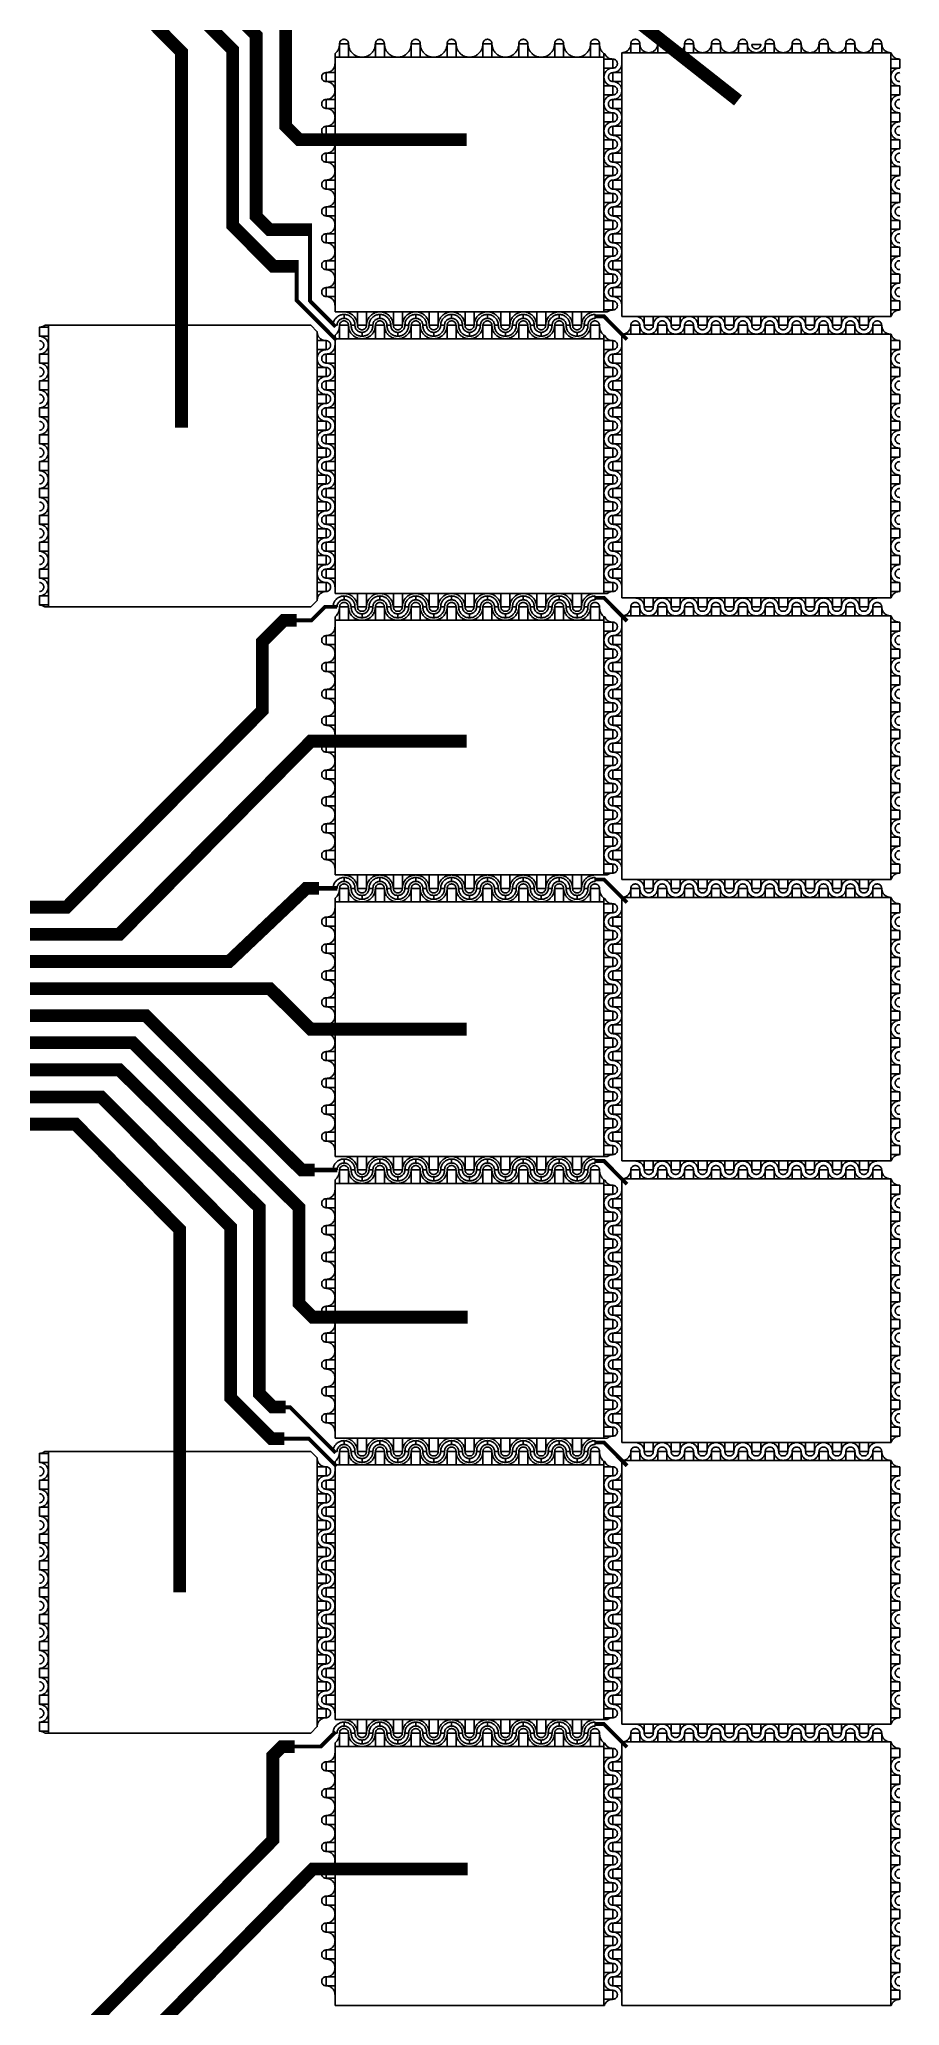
# Model space of a CAD drawing. Extents: x 190.8 to 267.1, y 124 to 174.8.
# Drawn here: x 222.23 to 228.95, y 150.55 to 165.92 of the extents above; entities that cross this region are included whole.
import ezdxf

# ---------------------------------------------------------------- set-up
doc = ezdxf.new("R2010")
doc.units = 0
doc.header["$MEASUREMENT"] = 0

msp = doc.modelspace()

# ---------------------------------------------------------------- linework, layer by layer
for p, q in [((224.545, 165.802), (224.545, 163.786)), ((224.545, 163.786), (226.671, 163.786)), ((226.785, 163.751), (228.888, 163.751)), ((224.545, 163.602), (224.545, 161.586)), ((224.545, 161.586), (226.671, 161.586)), ((226.785, 161.551), (228.888, 161.551)), ((224.545, 161.402), (224.545, 159.386)), ((224.545, 159.386), (226.671, 159.386)), ((226.785, 159.351), (228.888, 159.351)), ((224.545, 159.202), (224.545, 157.186)), ((224.545, 157.186), (226.671, 157.186)), ((226.785, 157.151), (228.888, 157.151)), ((224.545, 157.002), (224.545, 154.986)), ((224.545, 154.986), (226.671, 154.986)), ((226.785, 154.951), (228.888, 154.951)), ((224.545, 154.802), (224.545, 152.786)), ((224.545, 152.786), (226.671, 152.786)), ((226.785, 152.751), (228.888, 152.751)), ((224.545, 152.602), (224.545, 150.551)), ((224.545, 150.551), (226.648, 150.551)), ((226.785, 150.551), (228.888, 150.551))]:
    msp.add_line(p, q)
for points, const_width in [([(227.692, 165.438), (225.05, 167.517), (202.996, 167.517), (202.15, 168.413), (198.999, 168.413), (198.475, 167.788), (198.475, 167.153)], 0.1), ([(225.572, 165.131), (224.265, 165.131), (224.158, 165.237), (224.158, 166.027), (222.94, 167.275), (201.007, 167.275)], 0.1), ([(224.365, 164.428), (224.033, 164.428), (223.928, 164.533), (223.928, 165.947), (222.835, 167.063), (202.996, 167.063), (202.15, 166.008), (196.57, 166.008), (195.935, 165.596), (195.935, 164.621)], 0.1), ([(224.26, 164.141), (224.063, 164.141), (223.744, 164.461), (223.744, 165.834), (222.733, 166.851), (203.172, 166.851), (202.373, 165.773), (199.11, 165.773), (198.475, 165.19), (198.475, 164.621)], 0.1), ([(223.345, 162.881), (223.345, 165.816), (222.532, 166.639), (203.344, 166.639), (202.15, 164.6), (201.015, 164.6)], 0.1), ([(224.349, 164.443), (224.349, 163.871), (224.549, 163.67)], 0.03), ([(224.245, 164.156), (224.245, 163.876), (224.555, 163.565)], 0.03), ([(226.825, 163.57), (226.645, 163.751), (226.575, 163.751)], 0.03), ([(224.244, 161.375), (224.144, 161.375), (223.976, 161.207), (223.976, 160.67), (222.447, 159.134), (204.113, 159.134), (202.635, 161.881), (201.015, 161.881)], 0.1), ([(224.229, 161.376), (224.36, 161.376), (224.465, 161.481), (224.56, 161.481)], 0.03), ([(226.825, 161.37), (226.645, 161.551), (226.575, 161.551)], 0.03), ([(225.572, 160.431), (224.355, 160.431), (222.86, 158.922), (203.695, 158.922), (202.518, 160.928), (196.57, 160.928), (195.935, 160.35), (195.935, 159.341)], 0.1), ([(224.419, 159.281), (224.319, 159.281), (223.717, 158.71), (203.326, 158.71), (202.193, 160.693), (199.11, 160.693), (198.46, 159.835), (198.46, 159.341)], 0.1), ([(225.572, 158.181), (224.355, 158.181), (224.035, 158.498), (202.961, 158.498), (202.11, 159.341), (201.015, 159.341)], 0.1), ([(226.825, 159.17), (226.645, 159.351), (226.575, 159.351)], 0.03), ([(224.402, 159.281), (224.562, 159.281)], 0.035), ([(224.384, 157.081), (224.284, 157.081), (223.065, 158.287), (202.486, 158.287), (201.967, 158.388), (196.647, 158.388), (195.935, 157.655), (195.935, 156.801)], 0.1), ([(225.58, 155.931), (224.37, 155.931), (224.263, 156.037), (224.263, 156.787), (222.965, 158.075), (202.475, 158.075), (201.886, 158.153), (199.427, 158.153), (198.475, 157.436), (198.475, 156.791)], 0.1), ([(224.158, 155.228), (224.058, 155.228), (223.953, 155.333), (223.953, 156.787), (222.86, 157.863), (201.65, 157.863), (201.015, 157.231), (201.015, 156.801)], 0.1), ([(224.148, 154.981), (224.048, 154.981), (223.729, 155.301), (223.729, 156.634), (222.718, 157.651), (204.004, 157.651), (202.198, 155.848), (196.57, 155.848), (195.935, 155.187), (195.935, 154.261)], 0.1), ([(223.33, 153.781), (223.33, 156.616), (222.517, 157.439), (204.159, 157.439), (202.333, 155.613), (199.11, 155.613), (198.475, 154.624), (198.475, 154.261)], 0.1), ([(224.366, 157.081), (224.562, 157.081)], 0.035), ([(226.825, 156.97), (226.645, 157.151), (226.575, 157.151)], 0.03), ([(224.137, 155.226), (224.194, 155.226), (224.549, 154.87)], 0.03), ([(224.133, 154.981), (224.34, 154.981), (224.555, 154.765)], 0.03), ([(226.825, 154.77), (226.645, 154.951), (226.575, 154.951)], 0.03), ([(224.229, 152.575), (224.129, 152.575), (224.058, 152.504), (224.058, 151.844), (222.444, 150.213), (204.113, 150.213), (202.805, 153.073), (199.11, 153.073), (198.475, 152.421), (198.475, 151.921)], 0.1), ([(226.825, 152.57), (226.645, 152.751), (226.575, 152.751)], 0.03), ([(224.207, 152.576), (224.434, 152.576), (224.549, 152.691)], 0.03), ([(225.58, 151.618), (224.37, 151.618), (222.658, 149.88), (203.706, 149.88), (201.65, 151.921), (201.015, 151.921)], 0.1)]:
    msp.add_lwpolyline(points, dxfattribs=dict(const_width=const_width))
for points in [[(224.545, 165.802), (224.546, 165.804), (224.551, 165.809), (224.556, 165.814), (224.56, 165.82), (224.564, 165.826), (224.568, 165.832), (224.571, 165.839), (224.574, 165.845), (224.576, 165.852), (224.577, 165.859), (224.579, 165.866), (224.579, 165.873), (224.58, 165.881)], [(224.58, 165.881), (224.58, 165.885), (224.581, 165.889), (224.582, 165.893), (224.583, 165.896), (224.585, 165.9), (224.588, 165.903), (224.591, 165.906), (224.594, 165.909), (224.597, 165.911), (224.601, 165.913), (224.605, 165.914), (224.609, 165.915), (224.613, 165.916), (224.617, 165.916), (224.621, 165.915), (224.625, 165.914), (224.629, 165.913), (224.632, 165.911), (224.636, 165.909), (224.639, 165.906), (224.641, 165.903), (224.644, 165.9), (224.646, 165.896), (224.648, 165.893), (224.649, 165.889), (224.649, 165.885), (224.65, 165.881)], [(224.65, 165.776), (224.65, 165.881), (224.58, 165.881), (224.58, 165.776)], [(224.65, 165.881), (224.65, 165.873), (224.651, 165.866), (224.652, 165.859), (224.653, 165.852), (224.656, 165.845), (224.658, 165.839), (224.661, 165.832), (224.665, 165.826), (224.669, 165.82), (224.673, 165.814), (224.678, 165.809), (224.683, 165.804), (224.688, 165.799), (224.694, 165.795), (224.7, 165.791), (224.706, 165.787), (224.713, 165.784), (224.719, 165.782), (224.726, 165.779), (224.733, 165.778), (224.74, 165.777), (224.747, 165.776), (224.755, 165.776)], [(224.86, 165.881), (224.859, 165.873), (224.859, 165.866), (224.857, 165.859), (224.856, 165.852), (224.854, 165.845), (224.851, 165.839), (224.848, 165.832), (224.844, 165.826), (224.84, 165.82), (224.836, 165.814), (224.831, 165.809), (224.826, 165.804), (224.821, 165.799), (224.815, 165.795), (224.809, 165.791), (224.803, 165.787), (224.796, 165.784), (224.79, 165.782), (224.783, 165.779), (224.776, 165.778), (224.769, 165.777), (224.762, 165.776), (224.755, 165.776)], [(224.93, 165.881), (224.929, 165.885), (224.929, 165.889), (224.928, 165.893), (224.926, 165.896), (224.924, 165.9), (224.921, 165.903), (224.919, 165.906), (224.916, 165.909), (224.912, 165.911), (224.908, 165.913), (224.905, 165.914), (224.901, 165.915), (224.897, 165.916), (224.893, 165.916), (224.889, 165.915), (224.885, 165.914), (224.881, 165.913), (224.877, 165.911), (224.874, 165.909), (224.871, 165.906), (224.868, 165.903), (224.865, 165.9), (224.863, 165.896), (224.862, 165.893), (224.861, 165.889), (224.86, 165.885), (224.86, 165.881)], [(224.93, 165.776), (224.93, 165.881), (224.86, 165.881), (224.86, 165.776)], [(225.035, 165.776), (225.027, 165.776), (225.02, 165.777), (225.013, 165.778), (225.006, 165.779), (224.999, 165.782), (224.993, 165.784), (224.986, 165.787), (224.98, 165.791), (224.974, 165.795), (224.968, 165.799), (224.963, 165.804), (224.958, 165.809), (224.953, 165.814), (224.949, 165.82), (224.945, 165.826), (224.941, 165.832), (224.938, 165.839), (224.936, 165.845), (224.933, 165.852), (224.932, 165.859), (224.931, 165.866), (224.93, 165.873), (224.93, 165.881)], [(225.14, 165.881), (225.139, 165.873), (225.139, 165.866), (225.137, 165.859), (225.136, 165.852), (225.134, 165.845), (225.131, 165.839), (225.128, 165.832), (225.124, 165.826), (225.12, 165.82), (225.116, 165.814), (225.111, 165.809), (225.106, 165.804), (225.101, 165.799), (225.095, 165.795), (225.089, 165.791), (225.083, 165.787), (225.076, 165.784), (225.07, 165.782), (225.063, 165.779), (225.056, 165.778), (225.049, 165.777), (225.042, 165.776), (225.035, 165.776)], [(225.21, 165.881), (225.209, 165.885), (225.209, 165.889), (225.208, 165.893), (225.206, 165.896), (225.204, 165.9), (225.201, 165.903), (225.199, 165.906), (225.196, 165.909), (225.192, 165.911), (225.188, 165.913), (225.185, 165.914), (225.181, 165.915), (225.177, 165.916), (225.173, 165.916), (225.169, 165.915), (225.165, 165.914), (225.161, 165.913), (225.157, 165.911), (225.154, 165.909), (225.151, 165.906), (225.148, 165.903), (225.145, 165.9), (225.143, 165.896), (225.142, 165.893), (225.141, 165.889), (225.14, 165.885), (225.14, 165.881)], [(225.21, 165.776), (225.21, 165.881), (225.14, 165.881), (225.14, 165.776)], [(225.315, 165.776), (225.307, 165.776), (225.3, 165.777), (225.293, 165.778), (225.286, 165.779), (225.279, 165.782), (225.273, 165.784), (225.266, 165.787), (225.26, 165.791), (225.254, 165.795), (225.248, 165.799), (225.243, 165.804), (225.238, 165.809), (225.233, 165.814), (225.229, 165.82), (225.225, 165.826), (225.221, 165.832), (225.218, 165.839), (225.216, 165.845), (225.213, 165.852), (225.212, 165.859), (225.211, 165.866), (225.21, 165.873), (225.21, 165.881)], [(225.42, 165.881), (225.419, 165.873), (225.419, 165.866), (225.417, 165.859), (225.416, 165.852), (225.414, 165.845), (225.411, 165.839), (225.408, 165.832), (225.404, 165.826), (225.4, 165.82), (225.396, 165.814), (225.391, 165.809), (225.386, 165.804), (225.381, 165.799), (225.375, 165.795), (225.369, 165.791), (225.363, 165.787), (225.356, 165.784), (225.35, 165.782), (225.343, 165.779), (225.336, 165.778), (225.329, 165.777), (225.322, 165.776), (225.315, 165.776)], [(225.49, 165.881), (225.489, 165.885), (225.489, 165.889), (225.488, 165.893), (225.486, 165.896), (225.484, 165.9), (225.481, 165.903), (225.479, 165.906), (225.476, 165.909), (225.472, 165.911), (225.468, 165.913), (225.465, 165.914), (225.461, 165.915), (225.457, 165.916), (225.453, 165.916), (225.449, 165.915), (225.445, 165.914), (225.441, 165.913), (225.437, 165.911), (225.434, 165.909), (225.431, 165.906), (225.428, 165.903), (225.425, 165.9), (225.423, 165.896), (225.422, 165.893), (225.421, 165.889), (225.42, 165.885), (225.42, 165.881)], [(225.49, 165.776), (225.49, 165.881), (225.42, 165.881), (225.42, 165.776)], [(225.595, 165.776), (225.587, 165.776), (225.58, 165.777), (225.573, 165.778), (225.566, 165.779), (225.559, 165.782), (225.553, 165.784), (225.546, 165.787), (225.54, 165.791), (225.534, 165.795), (225.528, 165.799), (225.523, 165.804), (225.518, 165.809), (225.513, 165.814), (225.509, 165.82), (225.505, 165.826), (225.501, 165.832), (225.498, 165.839), (225.496, 165.845), (225.493, 165.852), (225.492, 165.859), (225.491, 165.866), (225.49, 165.873), (225.49, 165.881)], [(225.7, 165.881), (225.699, 165.873), (225.699, 165.866), (225.697, 165.859), (225.696, 165.852), (225.694, 165.845), (225.691, 165.839), (225.688, 165.832), (225.684, 165.826), (225.68, 165.82), (225.676, 165.814), (225.671, 165.809), (225.666, 165.804), (225.661, 165.799), (225.655, 165.795), (225.649, 165.791), (225.643, 165.787), (225.636, 165.784), (225.63, 165.782), (225.623, 165.779), (225.616, 165.778), (225.609, 165.777), (225.602, 165.776), (225.595, 165.776)], [(225.77, 165.881), (225.769, 165.885), (225.769, 165.889), (225.768, 165.893), (225.766, 165.896), (225.764, 165.9), (225.761, 165.903), (225.759, 165.906), (225.756, 165.909), (225.752, 165.911), (225.748, 165.913), (225.745, 165.914), (225.741, 165.915), (225.737, 165.916), (225.733, 165.916), (225.729, 165.915), (225.725, 165.914), (225.721, 165.913), (225.717, 165.911), (225.714, 165.909), (225.711, 165.906), (225.708, 165.903), (225.705, 165.9), (225.703, 165.896), (225.702, 165.893), (225.701, 165.889), (225.7, 165.885), (225.7, 165.881)], [(225.77, 165.776), (225.77, 165.881), (225.7, 165.881), (225.7, 165.776)], [(225.875, 165.776), (225.867, 165.776), (225.86, 165.777), (225.853, 165.778), (225.846, 165.779), (225.839, 165.782), (225.833, 165.784), (225.826, 165.787), (225.82, 165.791), (225.814, 165.795), (225.808, 165.799), (225.803, 165.804), (225.798, 165.809), (225.793, 165.814), (225.789, 165.82), (225.785, 165.826), (225.781, 165.832), (225.778, 165.839), (225.776, 165.845), (225.773, 165.852), (225.772, 165.859), (225.771, 165.866), (225.77, 165.873), (225.77, 165.881)], [(225.98, 165.881), (225.979, 165.873), (225.979, 165.866), (225.977, 165.859), (225.976, 165.852), (225.974, 165.845), (225.971, 165.839), (225.968, 165.832), (225.964, 165.826), (225.96, 165.82), (225.956, 165.814), (225.951, 165.809), (225.946, 165.804), (225.941, 165.799), (225.935, 165.795), (225.929, 165.791), (225.923, 165.787), (225.916, 165.784), (225.91, 165.782), (225.903, 165.779), (225.896, 165.778), (225.889, 165.777), (225.882, 165.776), (225.875, 165.776)], [(226.05, 165.881), (226.049, 165.885), (226.049, 165.889), (226.048, 165.893), (226.046, 165.896), (226.044, 165.9), (226.041, 165.903), (226.039, 165.906), (226.036, 165.909), (226.032, 165.911), (226.028, 165.913), (226.025, 165.914), (226.021, 165.915), (226.017, 165.916), (226.013, 165.916), (226.009, 165.915), (226.005, 165.914), (226.001, 165.913), (225.997, 165.911), (225.994, 165.909), (225.991, 165.906), (225.988, 165.903), (225.985, 165.9), (225.983, 165.896), (225.982, 165.893), (225.981, 165.889), (225.98, 165.885), (225.98, 165.881)], [(226.05, 165.776), (226.05, 165.881), (225.98, 165.881), (225.98, 165.776)], [(226.155, 165.776), (226.147, 165.776), (226.14, 165.777), (226.133, 165.778), (226.126, 165.779), (226.119, 165.782), (226.113, 165.784), (226.106, 165.787), (226.1, 165.791), (226.094, 165.795), (226.088, 165.799), (226.083, 165.804), (226.078, 165.809), (226.073, 165.814), (226.069, 165.82), (226.065, 165.826), (226.061, 165.832), (226.058, 165.839), (226.056, 165.845), (226.053, 165.852), (226.052, 165.859), (226.051, 165.866), (226.05, 165.873), (226.05, 165.881)], [(226.26, 165.881), (226.259, 165.873), (226.259, 165.866), (226.257, 165.859), (226.256, 165.852), (226.254, 165.845), (226.251, 165.839), (226.248, 165.832), (226.244, 165.826), (226.24, 165.82), (226.236, 165.814), (226.231, 165.809), (226.226, 165.804), (226.221, 165.799), (226.215, 165.795), (226.209, 165.791), (226.203, 165.787), (226.196, 165.784), (226.19, 165.782), (226.183, 165.779), (226.176, 165.778), (226.169, 165.777), (226.162, 165.776), (226.155, 165.776)], [(226.33, 165.881), (226.329, 165.885), (226.329, 165.889), (226.328, 165.893), (226.326, 165.896), (226.324, 165.9), (226.321, 165.903), (226.319, 165.906), (226.316, 165.909), (226.312, 165.911), (226.308, 165.913), (226.305, 165.914), (226.301, 165.915), (226.297, 165.916), (226.293, 165.916), (226.289, 165.915), (226.285, 165.914), (226.281, 165.913), (226.277, 165.911), (226.274, 165.909), (226.271, 165.906), (226.268, 165.903), (226.265, 165.9), (226.263, 165.896), (226.262, 165.893), (226.261, 165.889), (226.26, 165.885), (226.26, 165.881)], [(226.33, 165.776), (226.33, 165.881), (226.26, 165.881), (226.26, 165.776)], [(226.435, 165.776), (226.427, 165.776), (226.42, 165.777), (226.413, 165.778), (226.406, 165.779), (226.399, 165.782), (226.393, 165.784), (226.386, 165.787), (226.38, 165.791), (226.374, 165.795), (226.368, 165.799), (226.363, 165.804), (226.358, 165.809), (226.353, 165.814), (226.349, 165.82), (226.345, 165.826), (226.341, 165.832), (226.338, 165.839), (226.336, 165.845), (226.333, 165.852), (226.332, 165.859), (226.331, 165.866), (226.33, 165.873), (226.33, 165.881)], [(226.54, 165.881), (226.539, 165.873), (226.539, 165.866), (226.537, 165.859), (226.536, 165.852), (226.534, 165.845), (226.531, 165.839), (226.528, 165.832), (226.524, 165.826), (226.52, 165.82), (226.516, 165.814), (226.511, 165.809), (226.506, 165.804), (226.501, 165.799), (226.495, 165.795), (226.489, 165.791), (226.483, 165.787), (226.476, 165.784), (226.47, 165.782), (226.463, 165.779), (226.456, 165.778), (226.449, 165.777), (226.442, 165.776), (226.435, 165.776)], [(226.61, 165.881), (226.609, 165.885), (226.609, 165.889), (226.608, 165.893), (226.606, 165.896), (226.604, 165.9), (226.601, 165.903), (226.599, 165.906), (226.596, 165.909), (226.592, 165.911), (226.588, 165.913), (226.585, 165.914), (226.581, 165.915), (226.577, 165.916), (226.573, 165.916), (226.569, 165.915), (226.565, 165.914), (226.561, 165.913), (226.557, 165.911), (226.554, 165.909), (226.551, 165.906), (226.548, 165.903), (226.545, 165.9), (226.543, 165.896), (226.542, 165.893), (226.541, 165.889), (226.54, 165.885), (226.54, 165.881)], [(226.61, 165.776), (226.61, 165.881), (226.54, 165.881), (226.54, 165.776)], [(226.645, 165.802), (226.643, 165.804), (226.638, 165.809), (226.633, 165.814), (226.629, 165.82), (226.625, 165.826), (226.621, 165.832), (226.618, 165.839), (226.616, 165.845), (226.613, 165.852), (226.612, 165.859), (226.611, 165.866), (226.61, 165.873), (226.61, 165.881)], [(226.645, 165.802), (226.651, 165.802), (226.656, 165.792), (226.659, 165.788), (226.663, 165.783), (226.667, 165.779), (226.672, 165.775), (226.676, 165.772), (226.686, 165.766), (226.692, 165.764), (226.697, 165.763), (226.703, 165.762), (226.709, 165.761), (226.715, 165.761)], [(226.645, 163.786), (226.645, 165.802)], [(226.855, 165.881), (226.854, 165.875), (226.854, 165.869), (226.853, 165.863), (226.851, 165.858), (226.849, 165.852), (226.843, 165.842), (226.84, 165.838), (226.836, 165.833), (226.832, 165.829), (226.828, 165.825), (226.823, 165.822), (226.813, 165.816), (226.807, 165.814), (226.802, 165.813), (226.796, 165.812), (226.79, 165.811), (226.785, 165.811)], [(228.888, 165.811), (226.785, 165.811), (226.785, 163.751)], [(226.925, 165.881), (226.924, 165.885), (226.924, 165.889), (226.923, 165.893), (226.921, 165.896), (226.919, 165.9), (226.916, 165.903), (226.914, 165.906), (226.911, 165.909), (226.907, 165.911), (226.903, 165.913), (226.9, 165.914), (226.896, 165.915), (226.892, 165.916), (226.888, 165.916), (226.884, 165.915), (226.88, 165.914), (226.876, 165.913), (226.872, 165.911), (226.869, 165.909), (226.866, 165.906), (226.863, 165.903), (226.86, 165.9), (226.858, 165.896), (226.857, 165.893), (226.856, 165.889), (226.855, 165.885), (226.855, 165.881)], [(226.925, 165.811), (226.925, 165.881), (226.855, 165.881), (226.855, 165.811)], [(226.995, 165.811), (226.989, 165.811), (226.983, 165.812), (226.977, 165.813), (226.972, 165.814), (226.966, 165.816), (226.956, 165.822), (226.952, 165.825), (226.947, 165.829), (226.943, 165.833), (226.939, 165.838), (226.936, 165.842), (226.93, 165.852), (226.928, 165.858), (226.927, 165.863), (226.926, 165.869), (226.925, 165.875), (226.925, 165.881)], [(227.065, 165.881), (227.064, 165.875), (227.064, 165.869), (227.063, 165.863), (227.061, 165.858), (227.059, 165.852), (227.053, 165.842), (227.05, 165.838), (227.046, 165.833), (227.042, 165.829), (227.038, 165.825), (227.033, 165.822), (227.023, 165.816), (227.017, 165.814), (227.012, 165.813), (227.006, 165.812), (227, 165.811), (226.995, 165.811)], [(227.135, 165.881), (227.134, 165.885), (227.134, 165.889), (227.133, 165.893), (227.131, 165.896), (227.129, 165.9), (227.126, 165.903), (227.124, 165.906), (227.121, 165.909), (227.117, 165.911), (227.113, 165.913), (227.11, 165.914), (227.106, 165.915), (227.102, 165.916), (227.098, 165.916), (227.094, 165.915), (227.09, 165.914), (227.086, 165.913), (227.082, 165.911), (227.079, 165.909), (227.076, 165.906), (227.073, 165.903), (227.07, 165.9), (227.068, 165.896), (227.067, 165.893), (227.066, 165.889), (227.065, 165.885), (227.065, 165.881)], [(227.135, 165.811), (227.135, 165.881), (227.065, 165.881), (227.065, 165.811)], [(227.205, 165.811), (227.199, 165.811), (227.193, 165.812), (227.187, 165.813), (227.182, 165.814), (227.176, 165.816), (227.166, 165.822), (227.162, 165.825), (227.157, 165.829), (227.153, 165.833), (227.149, 165.838), (227.146, 165.842), (227.14, 165.852), (227.138, 165.858), (227.137, 165.863), (227.136, 165.869), (227.135, 165.875), (227.135, 165.881)], [(227.275, 165.881), (227.274, 165.875), (227.274, 165.869), (227.273, 165.863), (227.271, 165.858), (227.269, 165.852), (227.263, 165.842), (227.26, 165.838), (227.256, 165.833), (227.252, 165.829), (227.248, 165.825), (227.243, 165.822), (227.233, 165.816), (227.227, 165.814), (227.222, 165.813), (227.216, 165.812), (227.21, 165.811), (227.205, 165.811)], [(227.345, 165.881), (227.344, 165.885), (227.344, 165.889), (227.343, 165.893), (227.341, 165.896), (227.339, 165.9), (227.336, 165.903), (227.334, 165.906), (227.331, 165.909), (227.327, 165.911), (227.323, 165.913), (227.32, 165.914), (227.316, 165.915), (227.312, 165.916), (227.308, 165.916), (227.304, 165.915), (227.3, 165.914), (227.296, 165.913), (227.292, 165.911), (227.289, 165.909), (227.286, 165.906), (227.283, 165.903), (227.28, 165.9), (227.278, 165.896), (227.277, 165.893), (227.276, 165.889), (227.275, 165.885), (227.275, 165.881)], [(227.345, 165.811), (227.345, 165.881), (227.275, 165.881), (227.275, 165.811)], [(227.415, 165.811), (227.409, 165.811), (227.403, 165.812), (227.397, 165.813), (227.392, 165.814), (227.386, 165.816), (227.376, 165.822), (227.372, 165.825), (227.367, 165.829), (227.363, 165.833), (227.359, 165.838), (227.356, 165.842), (227.35, 165.852), (227.348, 165.858), (227.347, 165.863), (227.346, 165.869), (227.345, 165.875), (227.345, 165.881)], [(227.485, 165.881), (227.484, 165.875), (227.484, 165.869), (227.483, 165.863), (227.481, 165.858), (227.479, 165.852), (227.473, 165.842), (227.47, 165.838), (227.466, 165.833), (227.462, 165.829), (227.458, 165.825), (227.453, 165.822), (227.443, 165.816), (227.437, 165.814), (227.432, 165.813), (227.426, 165.812), (227.42, 165.811), (227.415, 165.811)], [(227.555, 165.881), (227.554, 165.885), (227.554, 165.889), (227.553, 165.893), (227.551, 165.896), (227.549, 165.9), (227.546, 165.903), (227.544, 165.906), (227.541, 165.909), (227.537, 165.911), (227.533, 165.913), (227.53, 165.914), (227.526, 165.915), (227.522, 165.916), (227.518, 165.916), (227.514, 165.915), (227.51, 165.914), (227.506, 165.913), (227.502, 165.911), (227.499, 165.909), (227.496, 165.906), (227.493, 165.903), (227.49, 165.9), (227.488, 165.896), (227.487, 165.893), (227.486, 165.889), (227.485, 165.885), (227.485, 165.881)], [(227.555, 165.811), (227.555, 165.881), (227.485, 165.881), (227.485, 165.811)], [(227.625, 165.811), (227.619, 165.811), (227.613, 165.812), (227.607, 165.813), (227.602, 165.814), (227.596, 165.816), (227.586, 165.822), (227.582, 165.825), (227.577, 165.829), (227.573, 165.833), (227.569, 165.838), (227.566, 165.842), (227.56, 165.852), (227.558, 165.858), (227.557, 165.863), (227.556, 165.869), (227.555, 165.875), (227.555, 165.881)], [(227.695, 165.881), (227.694, 165.875), (227.694, 165.869), (227.693, 165.863), (227.691, 165.858), (227.689, 165.852), (227.683, 165.842), (227.68, 165.838), (227.676, 165.833), (227.672, 165.829), (227.668, 165.825), (227.663, 165.822), (227.653, 165.816), (227.647, 165.814), (227.642, 165.813), (227.636, 165.812), (227.63, 165.811), (227.625, 165.811)], [(227.765, 165.881), (227.764, 165.885), (227.764, 165.889), (227.763, 165.893), (227.761, 165.896), (227.759, 165.9), (227.756, 165.903), (227.754, 165.906), (227.751, 165.909), (227.747, 165.911), (227.743, 165.913), (227.74, 165.914), (227.736, 165.915), (227.732, 165.916), (227.728, 165.916), (227.724, 165.915), (227.72, 165.914), (227.716, 165.913), (227.712, 165.911), (227.709, 165.909), (227.706, 165.906), (227.703, 165.903), (227.7, 165.9), (227.698, 165.896), (227.697, 165.893), (227.696, 165.889), (227.695, 165.885), (227.695, 165.881)], [(227.765, 165.811), (227.765, 165.881), (227.695, 165.881), (227.695, 165.811)], [(227.835, 165.811), (227.829, 165.811), (227.823, 165.812), (227.817, 165.813), (227.812, 165.814), (227.806, 165.816), (227.796, 165.822), (227.792, 165.825), (227.787, 165.829), (227.783, 165.833), (227.779, 165.838), (227.776, 165.842), (227.77, 165.852), (227.768, 165.858), (227.767, 165.863), (227.766, 165.869), (227.765, 165.875), (227.765, 165.881)], [(227.905, 165.881), (227.904, 165.875), (227.904, 165.869), (227.903, 165.863), (227.901, 165.858), (227.899, 165.852), (227.893, 165.842), (227.89, 165.838), (227.886, 165.833), (227.882, 165.829), (227.878, 165.825), (227.873, 165.822), (227.863, 165.816), (227.857, 165.814), (227.852, 165.813), (227.846, 165.812), (227.84, 165.811), (227.835, 165.811)], [(227.975, 165.881), (227.974, 165.885), (227.974, 165.889), (227.973, 165.893), (227.971, 165.896), (227.969, 165.9), (227.966, 165.903), (227.964, 165.906), (227.961, 165.909), (227.957, 165.911), (227.953, 165.913), (227.95, 165.914), (227.946, 165.915), (227.942, 165.916), (227.938, 165.916), (227.934, 165.915), (227.93, 165.914), (227.926, 165.913), (227.922, 165.911), (227.919, 165.909), (227.916, 165.906), (227.913, 165.903), (227.91, 165.9), (227.908, 165.896), (227.907, 165.893), (227.906, 165.889), (227.905, 165.885), (227.905, 165.881)], [(227.975, 165.811), (227.975, 165.881), (227.905, 165.881), (227.905, 165.811)], [(228.045, 165.811), (228.039, 165.811), (228.033, 165.812), (228.027, 165.813), (228.022, 165.814), (228.016, 165.816), (228.006, 165.822), (228.002, 165.825), (227.997, 165.829), (227.993, 165.833), (227.989, 165.838), (227.986, 165.842), (227.98, 165.852), (227.978, 165.858), (227.977, 165.863), (227.976, 165.869), (227.975, 165.875), (227.975, 165.881)], [(228.115, 165.881), (228.114, 165.875), (228.114, 165.869), (228.113, 165.863), (228.111, 165.858), (228.109, 165.852), (228.103, 165.842), (228.1, 165.838), (228.096, 165.833), (228.092, 165.829), (228.088, 165.825), (228.083, 165.822), (228.073, 165.816), (228.067, 165.814), (228.062, 165.813), (228.056, 165.812), (228.05, 165.811), (228.045, 165.811)], [(228.185, 165.881), (228.184, 165.885), (228.184, 165.889), (228.183, 165.893), (228.181, 165.896), (228.179, 165.9), (228.176, 165.903), (228.174, 165.906), (228.171, 165.909), (228.167, 165.911), (228.163, 165.913), (228.16, 165.914), (228.156, 165.915), (228.152, 165.916), (228.148, 165.916), (228.144, 165.915), (228.14, 165.914), (228.136, 165.913), (228.132, 165.911), (228.129, 165.909), (228.126, 165.906), (228.123, 165.903), (228.12, 165.9), (228.118, 165.896), (228.117, 165.893), (228.116, 165.889), (228.115, 165.885), (228.115, 165.881)], [(228.185, 165.811), (228.185, 165.881), (228.115, 165.881), (228.115, 165.811)], [(228.255, 165.811), (228.249, 165.811), (228.243, 165.812), (228.237, 165.813), (228.232, 165.814), (228.226, 165.816), (228.216, 165.822), (228.212, 165.825), (228.207, 165.829), (228.203, 165.833), (228.199, 165.838), (228.196, 165.842), (228.19, 165.852), (228.188, 165.858), (228.187, 165.863), (228.186, 165.869), (228.185, 165.875), (228.185, 165.881)], [(228.325, 165.881), (228.324, 165.875), (228.324, 165.869), (228.323, 165.863), (228.321, 165.858), (228.319, 165.852), (228.313, 165.842), (228.31, 165.838), (228.306, 165.833), (228.302, 165.829), (228.298, 165.825), (228.293, 165.822), (228.283, 165.816), (228.277, 165.814), (228.272, 165.813), (228.266, 165.812), (228.26, 165.811), (228.255, 165.811)], [(228.395, 165.881), (228.394, 165.885), (228.394, 165.889), (228.393, 165.893), (228.391, 165.896), (228.389, 165.9), (228.386, 165.903), (228.384, 165.906), (228.381, 165.909), (228.377, 165.911), (228.373, 165.913), (228.37, 165.914), (228.366, 165.915), (228.362, 165.916), (228.358, 165.916), (228.354, 165.915), (228.35, 165.914), (228.346, 165.913), (228.342, 165.911), (228.339, 165.909), (228.336, 165.906), (228.333, 165.903), (228.33, 165.9), (228.328, 165.896), (228.327, 165.893), (228.326, 165.889), (228.325, 165.885), (228.325, 165.881)], [(228.395, 165.811), (228.395, 165.881), (228.325, 165.881), (228.325, 165.811)], [(228.465, 165.811), (228.459, 165.811), (228.453, 165.812), (228.447, 165.813), (228.442, 165.814), (228.436, 165.816), (228.426, 165.822), (228.422, 165.825), (228.417, 165.829), (228.413, 165.833), (228.409, 165.838), (228.406, 165.842), (228.4, 165.852), (228.398, 165.858), (228.397, 165.863), (228.396, 165.869), (228.395, 165.875), (228.395, 165.881)], [(228.535, 165.881), (228.534, 165.875), (228.534, 165.869), (228.533, 165.863), (228.531, 165.858), (228.529, 165.852), (228.523, 165.842), (228.52, 165.838), (228.516, 165.833), (228.512, 165.829), (228.508, 165.825), (228.503, 165.822), (228.493, 165.816), (228.487, 165.814), (228.482, 165.813), (228.476, 165.812), (228.47, 165.811), (228.465, 165.811)], [(228.605, 165.881), (228.604, 165.885), (228.604, 165.889), (228.603, 165.893), (228.601, 165.896), (228.599, 165.9), (228.596, 165.903), (228.594, 165.906), (228.591, 165.909), (228.587, 165.911), (228.583, 165.913), (228.58, 165.914), (228.576, 165.915), (228.572, 165.916), (228.568, 165.916), (228.564, 165.915), (228.56, 165.914), (228.556, 165.913), (228.552, 165.911), (228.549, 165.909), (228.546, 165.906), (228.543, 165.903), (228.54, 165.9), (228.538, 165.896), (228.537, 165.893), (228.536, 165.889), (228.535, 165.885), (228.535, 165.881)], [(228.605, 165.811), (228.605, 165.881), (228.535, 165.881), (228.535, 165.811)], [(228.675, 165.811), (228.669, 165.811), (228.663, 165.812), (228.657, 165.813), (228.652, 165.814), (228.646, 165.816), (228.636, 165.822), (228.632, 165.825), (228.627, 165.829), (228.623, 165.833), (228.619, 165.838), (228.616, 165.842), (228.61, 165.852), (228.608, 165.858), (228.607, 165.863), (228.606, 165.869), (228.605, 165.875), (228.605, 165.881)], [(228.745, 165.881), (228.744, 165.875), (228.744, 165.869), (228.743, 165.863), (228.741, 165.858), (228.739, 165.852), (228.733, 165.842), (228.73, 165.838), (228.726, 165.833), (228.722, 165.829), (228.718, 165.825), (228.713, 165.822), (228.703, 165.816), (228.697, 165.814), (228.692, 165.813), (228.686, 165.812), (228.68, 165.811), (228.675, 165.811)], [(228.815, 165.881), (228.814, 165.885), (228.814, 165.889), (228.813, 165.893), (228.811, 165.896), (228.809, 165.9), (228.806, 165.903), (228.804, 165.906), (228.801, 165.909), (228.797, 165.911), (228.793, 165.913), (228.79, 165.914), (228.786, 165.915), (228.782, 165.916), (228.778, 165.916), (228.774, 165.915), (228.77, 165.914), (228.766, 165.913), (228.762, 165.911), (228.759, 165.909), (228.756, 165.906), (228.753, 165.903), (228.75, 165.9), (228.748, 165.896), (228.747, 165.893), (228.746, 165.889), (228.745, 165.885), (228.745, 165.881)], [(228.815, 165.811), (228.815, 165.881), (228.745, 165.881), (228.745, 165.811)], [(228.885, 165.811), (228.879, 165.811), (228.873, 165.812), (228.867, 165.813), (228.862, 165.814), (228.856, 165.816), (228.846, 165.822), (228.842, 165.825), (228.837, 165.829), (228.833, 165.833), (228.829, 165.838), (228.826, 165.842), (228.82, 165.852), (228.818, 165.858), (228.817, 165.863), (228.816, 165.869), (228.815, 165.875), (228.815, 165.881)], [(228.885, 163.751), (228.885, 165.811)], [(228.888, 165.811), (228.888, 165.808), (228.89, 165.802), (228.896, 165.792), (228.899, 165.788), (228.903, 165.783), (228.907, 165.779), (228.912, 165.775), (228.916, 165.772), (228.926, 165.766), (228.932, 165.764), (228.937, 165.763), (228.943, 165.762), (228.949, 165.761), (228.955, 165.761)], [(224.475, 165.656), (224.471, 165.655), (224.467, 165.655), (224.463, 165.654), (224.459, 165.652), (224.455, 165.65), (224.452, 165.647), (224.449, 165.645), (224.447, 165.642), (224.444, 165.638), (224.442, 165.634), (224.441, 165.631), (224.44, 165.627), (224.44, 165.623), (224.44, 165.619), (224.44, 165.615), (224.441, 165.611), (224.442, 165.607), (224.444, 165.603), (224.447, 165.6), (224.449, 165.597), (224.452, 165.594), (224.455, 165.591), (224.459, 165.589), (224.463, 165.588), (224.467, 165.587), (224.471, 165.586), (224.475, 165.586)], [(224.545, 165.726), (224.544, 165.72), (224.544, 165.714), (224.543, 165.708), (224.541, 165.703), (224.539, 165.697), (224.533, 165.687), (224.53, 165.683), (224.526, 165.678), (224.522, 165.674), (224.518, 165.67), (224.513, 165.667), (224.503, 165.661), (224.497, 165.659), (224.492, 165.658), (224.486, 165.657), (224.48, 165.656), (224.475, 165.656)], [(224.545, 165.656), (224.475, 165.656), (224.475, 165.586), (224.545, 165.586)], [(226.645, 165.776), (224.545, 165.776)], [(226.645, 165.691), (226.715, 165.691), (226.715, 165.761), (226.645, 165.761)], [(226.715, 165.691), (226.709, 165.69), (226.703, 165.69), (226.697, 165.689), (226.692, 165.687), (226.686, 165.685), (226.676, 165.679), (226.672, 165.676), (226.667, 165.672), (226.663, 165.668), (226.659, 165.664), (226.656, 165.659), (226.65, 165.649), (226.648, 165.643), (226.647, 165.638), (226.646, 165.632), (226.645, 165.626), (226.645, 165.621)], [(226.715, 165.656), (226.711, 165.655), (226.707, 165.655), (226.703, 165.654), (226.699, 165.652), (226.695, 165.65), (226.692, 165.647), (226.689, 165.645), (226.687, 165.642), (226.684, 165.638), (226.682, 165.634), (226.681, 165.631), (226.68, 165.627), (226.68, 165.623), (226.68, 165.619), (226.68, 165.615), (226.681, 165.611), (226.682, 165.607), (226.684, 165.603), (226.687, 165.6), (226.689, 165.597), (226.692, 165.594), (226.695, 165.591), (226.699, 165.589), (226.703, 165.588), (226.707, 165.587), (226.711, 165.586), (226.715, 165.586)], [(226.715, 165.761), (226.719, 165.76), (226.723, 165.76), (226.727, 165.759), (226.73, 165.757), (226.734, 165.755), (226.737, 165.752), (226.74, 165.75), (226.743, 165.747), (226.745, 165.743), (226.747, 165.739), (226.748, 165.736), (226.749, 165.732), (226.75, 165.728), (226.75, 165.724), (226.749, 165.72), (226.748, 165.716), (226.747, 165.712), (226.745, 165.708), (226.743, 165.705), (226.74, 165.702), (226.737, 165.699), (226.734, 165.696), (226.73, 165.694), (226.727, 165.693), (226.723, 165.692), (226.719, 165.691), (226.715, 165.691)], [(226.785, 165.726), (226.784, 165.72), (226.784, 165.714), (226.783, 165.708), (226.781, 165.703), (226.779, 165.697), (226.773, 165.687), (226.77, 165.683), (226.766, 165.678), (226.762, 165.674), (226.758, 165.67), (226.753, 165.667), (226.743, 165.661), (226.737, 165.659), (226.732, 165.658), (226.726, 165.657), (226.72, 165.656), (226.715, 165.656)], [(226.785, 165.656), (226.715, 165.656), (226.715, 165.586), (226.785, 165.586)], [(228.885, 165.691), (228.955, 165.691), (228.955, 165.761), (228.885, 165.761)], [(228.955, 165.691), (228.949, 165.69), (228.943, 165.69), (228.937, 165.689), (228.932, 165.687), (228.926, 165.685), (228.916, 165.679), (228.912, 165.676), (228.907, 165.672), (228.903, 165.668), (228.899, 165.664), (228.896, 165.659), (228.89, 165.649), (228.888, 165.643), (228.887, 165.638), (228.886, 165.632), (228.885, 165.626), (228.885, 165.621)], [(228.955, 165.656), (228.951, 165.655), (228.947, 165.655), (228.943, 165.654), (228.939, 165.652), (228.935, 165.65), (228.932, 165.647), (228.929, 165.645), (228.927, 165.642), (228.924, 165.638), (228.922, 165.634), (228.921, 165.631), (228.92, 165.627), (228.92, 165.623), (228.92, 165.619), (228.92, 165.615), (228.921, 165.611), (228.922, 165.607), (228.924, 165.603), (228.927, 165.6), (228.929, 165.597), (228.932, 165.594), (228.935, 165.591), (228.939, 165.589), (228.943, 165.588), (228.947, 165.587), (228.951, 165.586), (228.955, 165.586)], [(224.475, 165.586), (224.48, 165.585), (224.486, 165.585), (224.492, 165.584), (224.497, 165.582), (224.503, 165.58), (224.513, 165.574), (224.518, 165.571), (224.522, 165.567), (224.526, 165.563), (224.53, 165.559), (224.533, 165.554), (224.539, 165.544), (224.541, 165.538), (224.543, 165.533), (224.544, 165.527), (224.544, 165.521), (224.545, 165.516)], [(224.545, 165.516), (224.544, 165.51), (224.544, 165.504), (224.543, 165.498), (224.541, 165.493), (224.539, 165.487), (224.533, 165.477), (224.53, 165.473), (224.526, 165.468), (224.522, 165.464), (224.518, 165.46), (224.513, 165.457), (224.503, 165.451), (224.497, 165.449), (224.492, 165.448), (224.486, 165.447), (224.48, 165.446), (224.475, 165.446)], [(226.715, 165.551), (226.709, 165.551), (226.703, 165.552), (226.697, 165.553), (226.692, 165.554), (226.686, 165.556), (226.676, 165.562), (226.672, 165.565), (226.667, 165.569), (226.663, 165.573), (226.659, 165.578), (226.656, 165.582), (226.65, 165.592), (226.648, 165.598), (226.647, 165.603), (226.646, 165.609), (226.645, 165.615), (226.645, 165.621)], [(226.645, 165.481), (226.715, 165.481), (226.715, 165.551), (226.645, 165.551)], [(226.715, 165.586), (226.72, 165.585), (226.726, 165.585), (226.732, 165.584), (226.737, 165.582), (226.743, 165.58), (226.753, 165.574), (226.758, 165.571), (226.762, 165.567), (226.766, 165.563), (226.77, 165.559), (226.773, 165.554), (226.779, 165.544), (226.781, 165.538), (226.783, 165.533), (226.784, 165.527), (226.784, 165.521), (226.785, 165.516)], [(226.715, 165.481), (226.719, 165.481), (226.723, 165.482), (226.727, 165.483), (226.73, 165.484), (226.734, 165.486), (226.737, 165.489), (226.74, 165.492), (226.743, 165.495), (226.745, 165.498), (226.747, 165.502), (226.748, 165.506), (226.749, 165.51), (226.75, 165.514), (226.75, 165.518), (226.749, 165.522), (226.748, 165.526), (226.747, 165.53), (226.745, 165.533), (226.743, 165.537), (226.74, 165.54), (226.737, 165.542), (226.734, 165.545), (226.73, 165.547), (226.727, 165.549), (226.723, 165.55), (226.719, 165.55), (226.715, 165.551)], [(226.785, 165.516), (226.784, 165.51), (226.784, 165.504), (226.783, 165.498), (226.781, 165.493), (226.779, 165.487), (226.773, 165.477), (226.77, 165.473), (226.766, 165.468), (226.762, 165.464), (226.758, 165.46), (226.753, 165.457), (226.743, 165.451), (226.737, 165.449), (226.732, 165.448), (226.726, 165.447), (226.72, 165.446), (226.715, 165.446)], [(228.955, 165.551), (228.949, 165.551), (228.943, 165.552), (228.937, 165.553), (228.932, 165.554), (228.926, 165.556), (228.916, 165.562), (228.912, 165.565), (228.907, 165.569), (228.903, 165.573), (228.899, 165.578), (228.896, 165.582), (228.89, 165.592), (228.888, 165.598), (228.887, 165.603), (228.886, 165.609), (228.885, 165.615), (228.885, 165.621)], [(228.885, 165.481), (228.955, 165.481), (228.955, 165.551), (228.885, 165.551)], [(224.475, 165.446), (224.471, 165.445), (224.467, 165.445), (224.463, 165.444), (224.459, 165.442), (224.455, 165.44), (224.452, 165.437), (224.449, 165.435), (224.447, 165.432), (224.444, 165.428), (224.442, 165.424), (224.441, 165.421), (224.44, 165.417), (224.44, 165.413), (224.44, 165.409), (224.44, 165.405), (224.441, 165.401), (224.442, 165.397), (224.444, 165.393), (224.447, 165.39), (224.449, 165.387), (224.452, 165.384), (224.455, 165.381), (224.459, 165.379), (224.463, 165.378), (224.467, 165.377), (224.471, 165.376), (224.475, 165.376)], [(224.545, 165.446), (224.475, 165.446), (224.475, 165.376), (224.545, 165.376)], [(224.475, 165.376), (224.48, 165.375), (224.486, 165.375), (224.492, 165.374), (224.497, 165.372), (224.503, 165.37), (224.513, 165.364), (224.518, 165.361), (224.522, 165.357), (224.526, 165.353), (224.53, 165.349), (224.533, 165.344), (224.539, 165.334), (224.541, 165.328), (224.543, 165.323), (224.544, 165.317), (224.544, 165.311), (224.545, 165.306)], [(226.645, 165.411), (226.645, 165.416), (226.646, 165.422), (226.647, 165.428), (226.648, 165.433), (226.65, 165.439), (226.656, 165.449), (226.659, 165.454), (226.663, 165.458), (226.667, 165.462), (226.672, 165.466), (226.676, 165.469), (226.686, 165.475), (226.692, 165.477), (226.697, 165.479), (226.703, 165.48), (226.709, 165.48), (226.715, 165.481)], [(226.715, 165.341), (226.709, 165.341), (226.703, 165.342), (226.697, 165.343), (226.692, 165.344), (226.686, 165.346), (226.676, 165.352), (226.672, 165.355), (226.667, 165.359), (226.663, 165.363), (226.659, 165.368), (226.656, 165.372), (226.65, 165.382), (226.648, 165.388), (226.647, 165.393), (226.646, 165.399), (226.645, 165.405), (226.645, 165.411)], [(226.645, 165.271), (226.715, 165.271), (226.715, 165.341), (226.645, 165.341)], [(226.715, 165.446), (226.711, 165.445), (226.707, 165.445), (226.703, 165.444), (226.699, 165.442), (226.695, 165.44), (226.692, 165.437), (226.689, 165.435), (226.687, 165.432), (226.684, 165.428), (226.682, 165.424), (226.681, 165.421), (226.68, 165.417), (226.68, 165.413), (226.68, 165.409), (226.68, 165.405), (226.681, 165.401), (226.682, 165.397), (226.684, 165.393), (226.687, 165.39), (226.689, 165.387), (226.692, 165.384), (226.695, 165.381), (226.699, 165.379), (226.703, 165.378), (226.707, 165.377), (226.711, 165.376), (226.715, 165.376)], [(226.785, 165.446), (226.715, 165.446), (226.715, 165.376), (226.785, 165.376)], [(226.715, 165.376), (226.72, 165.375), (226.726, 165.375), (226.732, 165.374), (226.737, 165.372), (226.743, 165.37), (226.753, 165.364), (226.758, 165.361), (226.762, 165.357), (226.766, 165.353), (226.77, 165.349), (226.773, 165.344), (226.779, 165.334), (226.781, 165.328), (226.783, 165.323), (226.784, 165.317), (226.784, 165.311), (226.785, 165.306)], [(226.715, 165.271), (226.719, 165.271), (226.723, 165.272), (226.727, 165.273), (226.73, 165.274), (226.734, 165.276), (226.737, 165.279), (226.74, 165.282), (226.743, 165.285), (226.745, 165.288), (226.747, 165.292), (226.748, 165.296), (226.749, 165.3), (226.75, 165.304), (226.75, 165.308), (226.749, 165.312), (226.748, 165.316), (226.747, 165.32), (226.745, 165.323), (226.743, 165.327), (226.74, 165.33), (226.737, 165.332), (226.734, 165.335), (226.73, 165.337), (226.727, 165.339), (226.723, 165.34), (226.719, 165.34), (226.715, 165.341)], [(228.885, 165.411), (228.885, 165.416), (228.886, 165.422), (228.887, 165.428), (228.888, 165.433), (228.89, 165.439), (228.896, 165.449), (228.899, 165.454), (228.903, 165.458), (228.907, 165.462), (228.912, 165.466), (228.916, 165.469), (228.926, 165.475), (228.932, 165.477), (228.937, 165.479), (228.943, 165.48), (228.949, 165.48), (228.955, 165.481)], [(228.955, 165.341), (228.949, 165.341), (228.943, 165.342), (228.937, 165.343), (228.932, 165.344), (228.926, 165.346), (228.916, 165.352), (228.912, 165.355), (228.907, 165.359), (228.903, 165.363), (228.899, 165.368), (228.896, 165.372), (228.89, 165.382), (228.888, 165.388), (228.887, 165.393), (228.886, 165.399), (228.885, 165.405), (228.885, 165.411)], [(228.885, 165.271), (228.955, 165.271), (228.955, 165.341), (228.885, 165.341)], [(228.955, 165.446), (228.951, 165.445), (228.947, 165.445), (228.943, 165.444), (228.939, 165.442), (228.935, 165.44), (228.932, 165.437), (228.929, 165.435), (228.927, 165.432), (228.924, 165.428), (228.922, 165.424), (228.921, 165.421), (228.92, 165.417), (228.92, 165.413), (228.92, 165.409), (228.92, 165.405), (228.921, 165.401), (228.922, 165.397), (228.924, 165.393), (228.927, 165.39), (228.929, 165.387), (228.932, 165.384), (228.935, 165.381), (228.939, 165.379), (228.943, 165.378), (228.947, 165.377), (228.951, 165.376), (228.955, 165.376)], [(224.475, 165.236), (224.471, 165.235), (224.467, 165.235), (224.463, 165.234), (224.459, 165.232), (224.455, 165.23), (224.452, 165.227), (224.449, 165.225), (224.447, 165.222), (224.444, 165.218), (224.442, 165.214), (224.441, 165.211), (224.44, 165.207), (224.44, 165.203), (224.44, 165.199), (224.44, 165.195), (224.441, 165.191), (224.442, 165.187), (224.444, 165.183), (224.447, 165.18), (224.449, 165.177), (224.452, 165.174), (224.455, 165.171), (224.459, 165.169), (224.463, 165.168), (224.467, 165.167), (224.471, 165.166), (224.475, 165.166)], [(224.545, 165.306), (224.544, 165.3), (224.544, 165.294), (224.543, 165.288), (224.541, 165.283), (224.539, 165.277), (224.533, 165.267), (224.53, 165.263), (224.526, 165.258), (224.522, 165.254), (224.518, 165.25), (224.513, 165.247), (224.503, 165.241), (224.497, 165.239), (224.492, 165.238), (224.486, 165.237), (224.48, 165.236), (224.475, 165.236)], [(224.545, 165.236), (224.475, 165.236), (224.475, 165.166), (224.545, 165.166)], [(226.645, 165.201), (226.645, 165.206), (226.646, 165.212), (226.647, 165.218), (226.648, 165.223), (226.65, 165.229), (226.656, 165.239), (226.659, 165.244), (226.663, 165.248), (226.667, 165.252), (226.672, 165.256), (226.676, 165.259), (226.686, 165.265), (226.692, 165.267), (226.697, 165.269), (226.703, 165.27), (226.709, 165.27), (226.715, 165.271)], [(226.715, 165.131), (226.709, 165.131), (226.703, 165.132), (226.697, 165.133), (226.692, 165.134), (226.686, 165.136), (226.676, 165.142), (226.672, 165.145), (226.667, 165.149), (226.663, 165.153), (226.659, 165.158), (226.656, 165.162), (226.65, 165.172), (226.648, 165.178), (226.647, 165.183), (226.646, 165.189), (226.645, 165.195), (226.645, 165.201)], [(226.715, 165.236), (226.711, 165.235), (226.707, 165.235), (226.703, 165.234), (226.699, 165.232), (226.695, 165.23), (226.692, 165.227), (226.689, 165.225), (226.687, 165.222), (226.684, 165.218), (226.682, 165.214), (226.681, 165.211), (226.68, 165.207), (226.68, 165.203), (226.68, 165.199), (226.68, 165.195), (226.681, 165.191), (226.682, 165.187), (226.684, 165.183), (226.687, 165.18), (226.689, 165.177), (226.692, 165.174), (226.695, 165.171), (226.699, 165.169), (226.703, 165.168), (226.707, 165.167), (226.711, 165.166), (226.715, 165.166)], [(226.785, 165.306), (226.784, 165.3), (226.784, 165.294), (226.783, 165.288), (226.781, 165.283), (226.779, 165.277), (226.773, 165.267), (226.77, 165.263), (226.766, 165.258), (226.762, 165.254), (226.758, 165.25), (226.753, 165.247), (226.743, 165.241), (226.737, 165.239), (226.732, 165.238), (226.726, 165.237), (226.72, 165.236), (226.715, 165.236)], [(226.785, 165.236), (226.715, 165.236), (226.715, 165.166), (226.785, 165.166)], [(228.885, 165.201), (228.885, 165.206), (228.886, 165.212), (228.887, 165.218), (228.888, 165.223), (228.89, 165.229), (228.896, 165.239), (228.899, 165.244), (228.903, 165.248), (228.907, 165.252), (228.912, 165.256), (228.916, 165.259), (228.926, 165.265), (228.932, 165.267), (228.937, 165.269), (228.943, 165.27), (228.949, 165.27), (228.955, 165.271)], [(228.955, 165.131), (228.949, 165.131), (228.943, 165.132), (228.937, 165.133), (228.932, 165.134), (228.926, 165.136), (228.916, 165.142), (228.912, 165.145), (228.907, 165.149), (228.903, 165.153), (228.899, 165.158), (228.896, 165.162), (228.89, 165.172), (228.888, 165.178), (228.887, 165.183), (228.886, 165.189), (228.885, 165.195), (228.885, 165.201)], [(228.955, 165.236), (228.951, 165.235), (228.947, 165.235), (228.943, 165.234), (228.939, 165.232), (228.935, 165.23), (228.932, 165.227), (228.929, 165.225), (228.927, 165.222), (228.924, 165.218), (228.922, 165.214), (228.921, 165.211), (228.92, 165.207), (228.92, 165.203), (228.92, 165.199), (228.92, 165.195), (228.921, 165.191), (228.922, 165.187), (228.924, 165.183), (228.927, 165.18), (228.929, 165.177), (228.932, 165.174), (228.935, 165.171), (228.939, 165.169), (228.943, 165.168), (228.947, 165.167), (228.951, 165.166), (228.955, 165.166)], [(224.475, 165.026), (224.471, 165.025), (224.467, 165.025), (224.463, 165.024), (224.459, 165.022), (224.455, 165.02), (224.452, 165.017), (224.449, 165.015), (224.447, 165.012), (224.444, 165.008), (224.442, 165.004), (224.441, 165.001), (224.44, 164.997), (224.44, 164.993), (224.44, 164.989), (224.44, 164.985), (224.441, 164.981), (224.442, 164.977), (224.444, 164.973), (224.447, 164.97), (224.449, 164.967), (224.452, 164.964), (224.455, 164.961), (224.459, 164.959), (224.463, 164.958), (224.467, 164.957), (224.471, 164.956), (224.475, 164.956)], [(224.475, 165.166), (224.48, 165.165), (224.486, 165.165), (224.492, 165.164), (224.497, 165.162), (224.503, 165.16), (224.513, 165.154), (224.518, 165.151), (224.522, 165.147), (224.526, 165.143), (224.53, 165.139), (224.533, 165.134), (224.539, 165.124), (224.541, 165.118), (224.543, 165.113), (224.544, 165.107), (224.544, 165.101), (224.545, 165.096)], [(224.545, 165.096), (224.544, 165.09), (224.544, 165.084), (224.543, 165.078), (224.541, 165.073), (224.539, 165.067), (224.533, 165.057), (224.53, 165.053), (224.526, 165.048), (224.522, 165.044), (224.518, 165.04), (224.513, 165.037), (224.503, 165.031), (224.497, 165.029), (224.492, 165.028), (224.486, 165.027), (224.48, 165.026), (224.475, 165.026)], [(224.545, 165.026), (224.475, 165.026), (224.475, 164.956), (224.545, 164.956)], [(226.645, 165.061), (226.715, 165.061), (226.715, 165.131), (226.645, 165.131)], [(226.645, 164.991), (226.645, 164.996), (226.646, 165.002), (226.647, 165.008), (226.648, 165.013), (226.65, 165.019), (226.656, 165.029), (226.659, 165.034), (226.663, 165.038), (226.667, 165.042), (226.672, 165.046), (226.676, 165.049), (226.686, 165.055), (226.692, 165.057), (226.697, 165.059), (226.703, 165.06), (226.709, 165.06), (226.715, 165.061)], [(226.715, 165.026), (226.711, 165.025), (226.707, 165.025), (226.703, 165.024), (226.699, 165.022), (226.695, 165.02), (226.692, 165.017), (226.689, 165.015), (226.687, 165.012), (226.684, 165.008), (226.682, 165.004), (226.681, 165.001), (226.68, 164.997), (226.68, 164.993), (226.68, 164.989), (226.68, 164.985), (226.681, 164.981), (226.682, 164.977), (226.684, 164.973), (226.687, 164.97), (226.689, 164.967), (226.692, 164.964), (226.695, 164.961), (226.699, 164.959), (226.703, 164.958), (226.707, 164.957), (226.711, 164.956), (226.715, 164.956)], [(226.715, 165.166), (226.72, 165.165), (226.726, 165.165), (226.732, 165.164), (226.737, 165.162), (226.743, 165.16), (226.753, 165.154), (226.758, 165.151), (226.762, 165.147), (226.766, 165.143), (226.77, 165.139), (226.773, 165.134), (226.779, 165.124), (226.781, 165.118), (226.783, 165.113), (226.784, 165.107), (226.784, 165.101), (226.785, 165.096)], [(226.715, 165.061), (226.719, 165.061), (226.723, 165.062), (226.727, 165.063), (226.73, 165.064), (226.734, 165.066), (226.737, 165.069), (226.74, 165.072), (226.743, 165.075), (226.745, 165.078), (226.747, 165.082), (226.748, 165.086), (226.749, 165.09), (226.75, 165.094), (226.75, 165.098), (226.749, 165.102), (226.748, 165.106), (226.747, 165.11), (226.745, 165.113), (226.743, 165.117), (226.74, 165.12), (226.737, 165.122), (226.734, 165.125), (226.73, 165.127), (226.727, 165.129), (226.723, 165.13), (226.719, 165.13), (226.715, 165.131)], [(226.785, 165.096), (226.784, 165.09), (226.784, 165.084), (226.783, 165.078), (226.781, 165.073), (226.779, 165.067), (226.773, 165.057), (226.77, 165.053), (226.766, 165.048), (226.762, 165.044), (226.758, 165.04), (226.753, 165.037), (226.743, 165.031), (226.737, 165.029), (226.732, 165.028), (226.726, 165.027), (226.72, 165.026), (226.715, 165.026)], [(226.785, 165.026), (226.715, 165.026), (226.715, 164.956), (226.785, 164.956)], [(228.885, 165.061), (228.955, 165.061), (228.955, 165.131), (228.885, 165.131)], [(228.885, 164.991), (228.885, 164.996), (228.886, 165.002), (228.887, 165.008), (228.888, 165.013), (228.89, 165.019), (228.896, 165.029), (228.899, 165.034), (228.903, 165.038), (228.907, 165.042), (228.912, 165.046), (228.916, 165.049), (228.926, 165.055), (228.932, 165.057), (228.937, 165.059), (228.943, 165.06), (228.949, 165.06), (228.955, 165.061)], [(228.955, 165.026), (228.951, 165.025), (228.947, 165.025), (228.943, 165.024), (228.939, 165.022), (228.935, 165.02), (228.932, 165.017), (228.929, 165.015), (228.927, 165.012), (228.924, 165.008), (228.922, 165.004), (228.921, 165.001), (228.92, 164.997), (228.92, 164.993), (228.92, 164.989), (228.92, 164.985), (228.921, 164.981), (228.922, 164.977), (228.924, 164.973), (228.927, 164.97), (228.929, 164.967), (228.932, 164.964), (228.935, 164.961), (228.939, 164.959), (228.943, 164.958), (228.947, 164.957), (228.951, 164.956), (228.955, 164.956)], [(224.475, 164.956), (224.48, 164.955), (224.486, 164.955), (224.492, 164.954), (224.497, 164.952), (224.503, 164.95), (224.513, 164.944), (224.518, 164.941), (224.522, 164.937), (224.526, 164.933), (224.53, 164.929), (224.533, 164.924), (224.539, 164.914), (224.541, 164.908), (224.543, 164.903), (224.544, 164.897), (224.544, 164.891), (224.545, 164.886)], [(224.545, 164.886), (224.544, 164.88), (224.544, 164.874), (224.543, 164.868), (224.541, 164.863), (224.539, 164.857), (224.533, 164.847), (224.53, 164.843), (224.526, 164.838), (224.522, 164.834), (224.518, 164.83), (224.513, 164.827), (224.503, 164.821), (224.497, 164.819), (224.492, 164.818), (224.486, 164.817), (224.48, 164.816), (224.475, 164.816)], [(226.715, 164.921), (226.709, 164.921), (226.703, 164.922), (226.697, 164.923), (226.692, 164.924), (226.686, 164.926), (226.676, 164.932), (226.672, 164.935), (226.667, 164.939), (226.663, 164.943), (226.659, 164.948), (226.656, 164.952), (226.65, 164.962), (226.648, 164.968), (226.647, 164.973), (226.646, 164.979), (226.645, 164.985), (226.645, 164.991)], [(226.645, 164.851), (226.715, 164.851), (226.715, 164.921), (226.645, 164.921)], [(226.715, 164.956), (226.72, 164.955), (226.726, 164.955), (226.732, 164.954), (226.737, 164.952), (226.743, 164.95), (226.753, 164.944), (226.758, 164.941), (226.762, 164.937), (226.766, 164.933), (226.77, 164.929), (226.773, 164.924), (226.779, 164.914), (226.781, 164.908), (226.783, 164.903), (226.784, 164.897), (226.784, 164.891), (226.785, 164.886)], [(226.715, 164.851), (226.719, 164.851), (226.723, 164.852), (226.727, 164.853), (226.73, 164.854), (226.734, 164.856), (226.737, 164.859), (226.74, 164.862), (226.743, 164.865), (226.745, 164.868), (226.747, 164.872), (226.748, 164.876), (226.749, 164.88), (226.75, 164.884), (226.75, 164.888), (226.749, 164.892), (226.748, 164.896), (226.747, 164.9), (226.745, 164.903), (226.743, 164.907), (226.74, 164.91), (226.737, 164.912), (226.734, 164.915), (226.73, 164.917), (226.727, 164.919), (226.723, 164.92), (226.719, 164.92), (226.715, 164.921)], [(226.785, 164.886), (226.784, 164.88), (226.784, 164.874), (226.783, 164.868), (226.781, 164.863), (226.779, 164.857), (226.773, 164.847), (226.77, 164.843), (226.766, 164.838), (226.762, 164.834), (226.758, 164.83), (226.753, 164.827), (226.743, 164.821), (226.737, 164.819), (226.732, 164.818), (226.726, 164.817), (226.72, 164.816), (226.715, 164.816)], [(228.955, 164.921), (228.949, 164.921), (228.943, 164.922), (228.937, 164.923), (228.932, 164.924), (228.926, 164.926), (228.916, 164.932), (228.912, 164.935), (228.907, 164.939), (228.903, 164.943), (228.899, 164.948), (228.896, 164.952), (228.89, 164.962), (228.888, 164.968), (228.887, 164.973), (228.886, 164.979), (228.885, 164.985), (228.885, 164.991)], [(228.885, 164.851), (228.955, 164.851), (228.955, 164.921), (228.885, 164.921)], [(224.475, 164.816), (224.471, 164.815), (224.467, 164.815), (224.463, 164.814), (224.459, 164.812), (224.455, 164.81), (224.452, 164.807), (224.449, 164.805), (224.447, 164.802), (224.444, 164.798), (224.442, 164.794), (224.441, 164.791), (224.44, 164.787), (224.44, 164.783), (224.44, 164.779), (224.44, 164.775), (224.441, 164.771), (224.442, 164.767), (224.444, 164.763), (224.447, 164.76), (224.449, 164.757), (224.452, 164.754), (224.455, 164.751), (224.459, 164.749), (224.463, 164.748), (224.467, 164.747), (224.471, 164.746), (224.475, 164.746)], [(224.545, 164.816), (224.475, 164.816), (224.475, 164.746), (224.545, 164.746)], [(224.475, 164.746), (224.48, 164.745), (224.486, 164.745), (224.492, 164.744), (224.497, 164.742), (224.503, 164.74), (224.513, 164.734), (224.518, 164.731), (224.522, 164.727), (224.526, 164.723), (224.53, 164.719), (224.533, 164.714), (224.539, 164.704), (224.541, 164.698), (224.543, 164.693), (224.544, 164.687), (224.544, 164.681), (224.545, 164.676)], [(226.645, 164.781), (226.645, 164.786), (226.646, 164.792), (226.647, 164.798), (226.648, 164.803), (226.65, 164.809), (226.656, 164.819), (226.659, 164.824), (226.663, 164.828), (226.667, 164.832), (226.672, 164.836), (226.676, 164.839), (226.686, 164.845), (226.692, 164.847), (226.697, 164.849), (226.703, 164.85), (226.709, 164.85), (226.715, 164.851)], [(226.715, 164.711), (226.709, 164.711), (226.703, 164.712), (226.697, 164.713), (226.692, 164.714), (226.686, 164.716), (226.676, 164.722), (226.672, 164.725), (226.667, 164.729), (226.663, 164.733), (226.659, 164.738), (226.656, 164.742), (226.65, 164.752), (226.648, 164.758), (226.647, 164.763), (226.646, 164.769), (226.645, 164.775), (226.645, 164.781)], [(226.715, 164.816), (226.711, 164.815), (226.707, 164.815), (226.703, 164.814), (226.699, 164.812), (226.695, 164.81), (226.692, 164.807), (226.689, 164.805), (226.687, 164.802), (226.684, 164.798), (226.682, 164.794), (226.681, 164.791), (226.68, 164.787), (226.68, 164.783), (226.68, 164.779), (226.68, 164.775), (226.681, 164.771), (226.682, 164.767), (226.684, 164.763), (226.687, 164.76), (226.689, 164.757), (226.692, 164.754), (226.695, 164.751), (226.699, 164.749), (226.703, 164.748), (226.707, 164.747), (226.711, 164.746), (226.715, 164.746)], [(226.785, 164.816), (226.715, 164.816), (226.715, 164.746), (226.785, 164.746)], [(226.715, 164.746), (226.72, 164.745), (226.726, 164.745), (226.732, 164.744), (226.737, 164.742), (226.743, 164.74), (226.753, 164.734), (226.758, 164.731), (226.762, 164.727), (226.766, 164.723), (226.77, 164.719), (226.773, 164.714), (226.779, 164.704), (226.781, 164.698), (226.783, 164.693), (226.784, 164.687), (226.784, 164.681), (226.785, 164.676)], [(228.885, 164.781), (228.885, 164.786), (228.886, 164.792), (228.887, 164.798), (228.888, 164.803), (228.89, 164.809), (228.896, 164.819), (228.899, 164.824), (228.903, 164.828), (228.907, 164.832), (228.912, 164.836), (228.916, 164.839), (228.926, 164.845), (228.932, 164.847), (228.937, 164.849), (228.943, 164.85), (228.949, 164.85), (228.955, 164.851)], [(228.955, 164.711), (228.949, 164.711), (228.943, 164.712), (228.937, 164.713), (228.932, 164.714), (228.926, 164.716), (228.916, 164.722), (228.912, 164.725), (228.907, 164.729), (228.903, 164.733), (228.899, 164.738), (228.896, 164.742), (228.89, 164.752), (228.888, 164.758), (228.887, 164.763), (228.886, 164.769), (228.885, 164.775), (228.885, 164.781)], [(228.955, 164.816), (228.951, 164.815), (228.947, 164.815), (228.943, 164.814), (228.939, 164.812), (228.935, 164.81), (228.932, 164.807), (228.929, 164.805), (228.927, 164.802), (228.924, 164.798), (228.922, 164.794), (228.921, 164.791), (228.92, 164.787), (228.92, 164.783), (228.92, 164.779), (228.92, 164.775), (228.921, 164.771), (228.922, 164.767), (228.924, 164.763), (228.927, 164.76), (228.929, 164.757), (228.932, 164.754), (228.935, 164.751), (228.939, 164.749), (228.943, 164.748), (228.947, 164.747), (228.951, 164.746), (228.955, 164.746)], [(224.475, 164.606), (224.471, 164.605), (224.467, 164.605), (224.463, 164.604), (224.459, 164.602), (224.455, 164.6), (224.452, 164.597), (224.449, 164.595), (224.447, 164.592), (224.444, 164.588), (224.442, 164.584), (224.441, 164.581), (224.44, 164.577), (224.44, 164.573), (224.44, 164.569), (224.44, 164.565), (224.441, 164.561), (224.442, 164.557), (224.444, 164.553), (224.447, 164.55), (224.449, 164.547), (224.452, 164.544), (224.455, 164.541), (224.459, 164.539), (224.463, 164.538), (224.467, 164.537), (224.471, 164.536), (224.475, 164.536)], [(224.545, 164.676), (224.544, 164.67), (224.544, 164.664), (224.543, 164.658), (224.541, 164.653), (224.539, 164.647), (224.533, 164.637), (224.53, 164.633), (224.526, 164.628), (224.522, 164.624), (224.518, 164.62), (224.513, 164.617), (224.503, 164.611), (224.497, 164.609), (224.492, 164.608), (224.486, 164.607), (224.48, 164.606), (224.475, 164.606)], [(224.545, 164.606), (224.475, 164.606), (224.475, 164.536), (224.545, 164.536)], [(226.645, 164.641), (226.715, 164.641), (226.715, 164.711), (226.645, 164.711)], [(226.645, 164.571), (226.645, 164.576), (226.646, 164.582), (226.647, 164.588), (226.648, 164.593), (226.65, 164.599), (226.656, 164.609), (226.659, 164.614), (226.663, 164.618), (226.667, 164.622), (226.672, 164.626), (226.676, 164.629), (226.686, 164.635), (226.692, 164.637), (226.697, 164.639), (226.703, 164.64), (226.709, 164.64), (226.715, 164.641)], [(226.715, 164.501), (226.709, 164.501), (226.703, 164.502), (226.697, 164.503), (226.692, 164.504), (226.686, 164.506), (226.676, 164.512), (226.672, 164.515), (226.667, 164.519), (226.663, 164.523), (226.659, 164.528), (226.656, 164.532), (226.65, 164.542), (226.648, 164.548), (226.647, 164.553), (226.646, 164.559), (226.645, 164.565), (226.645, 164.571)], [(226.715, 164.606), (226.711, 164.605), (226.707, 164.605), (226.703, 164.604), (226.699, 164.602), (226.695, 164.6), (226.692, 164.597), (226.689, 164.595), (226.687, 164.592), (226.684, 164.588), (226.682, 164.584), (226.681, 164.581), (226.68, 164.577), (226.68, 164.573), (226.68, 164.569), (226.68, 164.565), (226.681, 164.561), (226.682, 164.557), (226.684, 164.553), (226.687, 164.55), (226.689, 164.547), (226.692, 164.544), (226.695, 164.541), (226.699, 164.539), (226.703, 164.538), (226.707, 164.537), (226.711, 164.536), (226.715, 164.536)], [(226.715, 164.641), (226.719, 164.641), (226.723, 164.642), (226.727, 164.643), (226.73, 164.644), (226.734, 164.646), (226.737, 164.649), (226.74, 164.652), (226.743, 164.655), (226.745, 164.658), (226.747, 164.662), (226.748, 164.666), (226.749, 164.67), (226.75, 164.674), (226.75, 164.678), (226.749, 164.682), (226.748, 164.686), (226.747, 164.69), (226.745, 164.693), (226.743, 164.697), (226.74, 164.7), (226.737, 164.702), (226.734, 164.705), (226.73, 164.707), (226.727, 164.709), (226.723, 164.71), (226.719, 164.71), (226.715, 164.711)], [(226.785, 164.676), (226.784, 164.67), (226.784, 164.664), (226.783, 164.658), (226.781, 164.653), (226.779, 164.647), (226.773, 164.637), (226.77, 164.633), (226.766, 164.628), (226.762, 164.624), (226.758, 164.62), (226.753, 164.617), (226.743, 164.611), (226.737, 164.609), (226.732, 164.608), (226.726, 164.607), (226.72, 164.606), (226.715, 164.606)], [(226.785, 164.606), (226.715, 164.606), (226.715, 164.536), (226.785, 164.536)], [(228.885, 164.641), (228.955, 164.641), (228.955, 164.711), (228.885, 164.711)], [(228.885, 164.571), (228.885, 164.576), (228.886, 164.582), (228.887, 164.588), (228.888, 164.593), (228.89, 164.599), (228.896, 164.609), (228.899, 164.614), (228.903, 164.618), (228.907, 164.622), (228.912, 164.626), (228.916, 164.629), (228.926, 164.635), (228.932, 164.637), (228.937, 164.639), (228.943, 164.64), (228.949, 164.64), (228.955, 164.641)], [(228.955, 164.501), (228.949, 164.501), (228.943, 164.502), (228.937, 164.503), (228.932, 164.504), (228.926, 164.506), (228.916, 164.512), (228.912, 164.515), (228.907, 164.519), (228.903, 164.523), (228.899, 164.528), (228.896, 164.532), (228.89, 164.542), (228.888, 164.548), (228.887, 164.553), (228.886, 164.559), (228.885, 164.565), (228.885, 164.571)], [(228.955, 164.606), (228.951, 164.605), (228.947, 164.605), (228.943, 164.604), (228.939, 164.602), (228.935, 164.6), (228.932, 164.597), (228.929, 164.595), (228.927, 164.592), (228.924, 164.588), (228.922, 164.584), (228.921, 164.581), (228.92, 164.577), (228.92, 164.573), (228.92, 164.569), (228.92, 164.565), (228.921, 164.561), (228.922, 164.557), (228.924, 164.553), (228.927, 164.55), (228.929, 164.547), (228.932, 164.544), (228.935, 164.541), (228.939, 164.539), (228.943, 164.538), (228.947, 164.537), (228.951, 164.536), (228.955, 164.536)], [(224.475, 164.536), (224.48, 164.535), (224.486, 164.535), (224.492, 164.534), (224.497, 164.532), (224.503, 164.53), (224.513, 164.524), (224.518, 164.521), (224.522, 164.517), (224.526, 164.513), (224.53, 164.509), (224.533, 164.504), (224.539, 164.494), (224.541, 164.488), (224.543, 164.483), (224.544, 164.477), (224.544, 164.471), (224.545, 164.466)], [(224.545, 164.466), (224.544, 164.46), (224.544, 164.454), (224.543, 164.448), (224.541, 164.443), (224.539, 164.437), (224.533, 164.427), (224.53, 164.423), (224.526, 164.418), (224.522, 164.414), (224.518, 164.41), (224.513, 164.407), (224.503, 164.401), (224.497, 164.399), (224.492, 164.398), (224.486, 164.397), (224.48, 164.396), (224.475, 164.396)], [(226.645, 164.431), (226.715, 164.431), (226.715, 164.501), (226.645, 164.501)], [(226.645, 164.361), (226.645, 164.366), (226.646, 164.372), (226.647, 164.378), (226.648, 164.383), (226.65, 164.389), (226.656, 164.399), (226.659, 164.404), (226.663, 164.408), (226.667, 164.412), (226.672, 164.416), (226.676, 164.419), (226.686, 164.425), (226.692, 164.427), (226.697, 164.429), (226.703, 164.43), (226.709, 164.43), (226.715, 164.431)], [(226.715, 164.536), (226.72, 164.535), (226.726, 164.535), (226.732, 164.534), (226.737, 164.532), (226.743, 164.53), (226.753, 164.524), (226.758, 164.521), (226.762, 164.517), (226.766, 164.513), (226.77, 164.509), (226.773, 164.504), (226.779, 164.494), (226.781, 164.488), (226.783, 164.483), (226.784, 164.477), (226.784, 164.471), (226.785, 164.466)], [(226.715, 164.431), (226.719, 164.431), (226.723, 164.432), (226.727, 164.433), (226.73, 164.434), (226.734, 164.436), (226.737, 164.439), (226.74, 164.442), (226.743, 164.445), (226.745, 164.448), (226.747, 164.452), (226.748, 164.456), (226.749, 164.46), (226.75, 164.464), (226.75, 164.468), (226.749, 164.472), (226.748, 164.476), (226.747, 164.48), (226.745, 164.483), (226.743, 164.487), (226.74, 164.49), (226.737, 164.492), (226.734, 164.495), (226.73, 164.497), (226.727, 164.499), (226.723, 164.5), (226.719, 164.5), (226.715, 164.501)], [(226.785, 164.466), (226.784, 164.46), (226.784, 164.454), (226.783, 164.448), (226.781, 164.443), (226.779, 164.437), (226.773, 164.427), (226.77, 164.423), (226.766, 164.418), (226.762, 164.414), (226.758, 164.41), (226.753, 164.407), (226.743, 164.401), (226.737, 164.399), (226.732, 164.398), (226.726, 164.397), (226.72, 164.396), (226.715, 164.396)], [(228.885, 164.431), (228.955, 164.431), (228.955, 164.501), (228.885, 164.501)], [(228.885, 164.361), (228.885, 164.366), (228.886, 164.372), (228.887, 164.378), (228.888, 164.383), (228.89, 164.389), (228.896, 164.399), (228.899, 164.404), (228.903, 164.408), (228.907, 164.412), (228.912, 164.416), (228.916, 164.419), (228.926, 164.425), (228.932, 164.427), (228.937, 164.429), (228.943, 164.43), (228.949, 164.43), (228.955, 164.431)], [(224.475, 164.396), (224.471, 164.395), (224.467, 164.395), (224.463, 164.394), (224.459, 164.392), (224.455, 164.39), (224.452, 164.387), (224.449, 164.385), (224.447, 164.382), (224.444, 164.378), (224.442, 164.374), (224.441, 164.371), (224.44, 164.367), (224.44, 164.363), (224.44, 164.359), (224.44, 164.355), (224.441, 164.351), (224.442, 164.347), (224.444, 164.343), (224.447, 164.34), (224.449, 164.337), (224.452, 164.334), (224.455, 164.331), (224.459, 164.329), (224.463, 164.328), (224.467, 164.327), (224.471, 164.326), (224.475, 164.326)], [(224.545, 164.396), (224.475, 164.396), (224.475, 164.326), (224.545, 164.326)], [(224.475, 164.326), (224.48, 164.325), (224.486, 164.325), (224.492, 164.324), (224.497, 164.322), (224.503, 164.32), (224.513, 164.314), (224.518, 164.311), (224.522, 164.307), (224.526, 164.303), (224.53, 164.299), (224.533, 164.294), (224.539, 164.284), (224.541, 164.278), (224.543, 164.273), (224.544, 164.267), (224.544, 164.261), (224.545, 164.256)], [(224.545, 164.256), (224.544, 164.25), (224.544, 164.244), (224.543, 164.238), (224.541, 164.233), (224.539, 164.227), (224.533, 164.217), (224.53, 164.213), (224.526, 164.208), (224.522, 164.204), (224.518, 164.2), (224.513, 164.197), (224.503, 164.191), (224.497, 164.189), (224.492, 164.188), (224.486, 164.187), (224.48, 164.186), (224.475, 164.186)], [(226.715, 164.291), (226.709, 164.291), (226.703, 164.292), (226.697, 164.293), (226.692, 164.294), (226.686, 164.296), (226.676, 164.302), (226.672, 164.305), (226.667, 164.309), (226.663, 164.313), (226.659, 164.318), (226.656, 164.322), (226.65, 164.332), (226.648, 164.338), (226.647, 164.343), (226.646, 164.349), (226.645, 164.355), (226.645, 164.361)], [(226.645, 164.221), (226.715, 164.221), (226.715, 164.291), (226.645, 164.291)], [(226.715, 164.396), (226.711, 164.395), (226.707, 164.395), (226.703, 164.394), (226.699, 164.392), (226.695, 164.39), (226.692, 164.387), (226.689, 164.385), (226.687, 164.382), (226.684, 164.378), (226.682, 164.374), (226.681, 164.371), (226.68, 164.367), (226.68, 164.363), (226.68, 164.359), (226.68, 164.355), (226.681, 164.351), (226.682, 164.347), (226.684, 164.343), (226.687, 164.34), (226.689, 164.337), (226.692, 164.334), (226.695, 164.331), (226.699, 164.329), (226.703, 164.328), (226.707, 164.327), (226.711, 164.326), (226.715, 164.326)], [(226.785, 164.396), (226.715, 164.396), (226.715, 164.326), (226.785, 164.326)], [(226.715, 164.326), (226.72, 164.325), (226.726, 164.325), (226.732, 164.324), (226.737, 164.322), (226.743, 164.32), (226.753, 164.314), (226.758, 164.311), (226.762, 164.307), (226.766, 164.303), (226.77, 164.299), (226.773, 164.294), (226.779, 164.284), (226.781, 164.278), (226.783, 164.273), (226.784, 164.267), (226.784, 164.261), (226.785, 164.256)], [(226.715, 164.221), (226.719, 164.221), (226.723, 164.222), (226.727, 164.223), (226.73, 164.224), (226.734, 164.226), (226.737, 164.229), (226.74, 164.232), (226.743, 164.235), (226.745, 164.238), (226.747, 164.242), (226.748, 164.246), (226.749, 164.25), (226.75, 164.254), (226.75, 164.258), (226.749, 164.262), (226.748, 164.266), (226.747, 164.27), (226.745, 164.273), (226.743, 164.277), (226.74, 164.28), (226.737, 164.282), (226.734, 164.285), (226.73, 164.287), (226.727, 164.289), (226.723, 164.29), (226.719, 164.29), (226.715, 164.291)], [(226.785, 164.256), (226.784, 164.25), (226.784, 164.244), (226.783, 164.238), (226.781, 164.233), (226.779, 164.227), (226.773, 164.217), (226.77, 164.213), (226.766, 164.208), (226.762, 164.204), (226.758, 164.2), (226.753, 164.197), (226.743, 164.191), (226.737, 164.189), (226.732, 164.188), (226.726, 164.187), (226.72, 164.186), (226.715, 164.186)], [(228.955, 164.291), (228.949, 164.291), (228.943, 164.292), (228.937, 164.293), (228.932, 164.294), (228.926, 164.296), (228.916, 164.302), (228.912, 164.305), (228.907, 164.309), (228.903, 164.313), (228.899, 164.318), (228.896, 164.322), (228.89, 164.332), (228.888, 164.338), (228.887, 164.343), (228.886, 164.349), (228.885, 164.355), (228.885, 164.361)], [(228.885, 164.221), (228.955, 164.221), (228.955, 164.291), (228.885, 164.291)], [(228.955, 164.396), (228.951, 164.395), (228.947, 164.395), (228.943, 164.394), (228.939, 164.392), (228.935, 164.39), (228.932, 164.387), (228.929, 164.385), (228.927, 164.382), (228.924, 164.378), (228.922, 164.374), (228.921, 164.371), (228.92, 164.367), (228.92, 164.363), (228.92, 164.359), (228.92, 164.355), (228.921, 164.351), (228.922, 164.347), (228.924, 164.343), (228.927, 164.34), (228.929, 164.337), (228.932, 164.334), (228.935, 164.331), (228.939, 164.329), (228.943, 164.328), (228.947, 164.327), (228.951, 164.326), (228.955, 164.326)], [(224.475, 164.186), (224.471, 164.185), (224.467, 164.185), (224.463, 164.184), (224.459, 164.182), (224.455, 164.18), (224.452, 164.177), (224.449, 164.175), (224.447, 164.172), (224.444, 164.168), (224.442, 164.164), (224.441, 164.161), (224.44, 164.157), (224.44, 164.153), (224.44, 164.149), (224.44, 164.145), (224.441, 164.141), (224.442, 164.137), (224.444, 164.133), (224.447, 164.13), (224.449, 164.127), (224.452, 164.124), (224.455, 164.121), (224.459, 164.119), (224.463, 164.118), (224.467, 164.117), (224.471, 164.116), (224.475, 164.116)], [(224.545, 164.186), (224.475, 164.186), (224.475, 164.116), (224.545, 164.116)], [(224.475, 164.116), (224.48, 164.115), (224.486, 164.115), (224.492, 164.114), (224.497, 164.112), (224.503, 164.11), (224.513, 164.104), (224.518, 164.101), (224.522, 164.097), (224.526, 164.093), (224.53, 164.089), (224.533, 164.084), (224.539, 164.074), (224.541, 164.068), (224.543, 164.063), (224.544, 164.057), (224.544, 164.051), (224.545, 164.046)], [(226.645, 164.151), (226.645, 164.156), (226.646, 164.162), (226.647, 164.168), (226.648, 164.173), (226.65, 164.179), (226.656, 164.189), (226.659, 164.194), (226.663, 164.198), (226.667, 164.202), (226.672, 164.206), (226.676, 164.209), (226.686, 164.215), (226.692, 164.217), (226.697, 164.219), (226.703, 164.22), (226.709, 164.22), (226.715, 164.221)], [(226.715, 164.081), (226.709, 164.081), (226.703, 164.082), (226.697, 164.083), (226.692, 164.084), (226.686, 164.086), (226.676, 164.092), (226.672, 164.095), (226.667, 164.099), (226.663, 164.103), (226.659, 164.108), (226.656, 164.112), (226.65, 164.122), (226.648, 164.128), (226.647, 164.133), (226.646, 164.139), (226.645, 164.145), (226.645, 164.151)], [(226.715, 164.186), (226.711, 164.185), (226.707, 164.185), (226.703, 164.184), (226.699, 164.182), (226.695, 164.18), (226.692, 164.177), (226.689, 164.175), (226.687, 164.172), (226.684, 164.168), (226.682, 164.164), (226.681, 164.161), (226.68, 164.157), (226.68, 164.153), (226.68, 164.149), (226.68, 164.145), (226.681, 164.141), (226.682, 164.137), (226.684, 164.133), (226.687, 164.13), (226.689, 164.127), (226.692, 164.124), (226.695, 164.121), (226.699, 164.119), (226.703, 164.118), (226.707, 164.117), (226.711, 164.116), (226.715, 164.116)], [(226.785, 164.186), (226.715, 164.186), (226.715, 164.116), (226.785, 164.116)], [(226.715, 164.116), (226.72, 164.115), (226.726, 164.115), (226.732, 164.114), (226.737, 164.112), (226.743, 164.11), (226.753, 164.104), (226.758, 164.101), (226.762, 164.097), (226.766, 164.093), (226.77, 164.089), (226.773, 164.084), (226.779, 164.074), (226.781, 164.068), (226.783, 164.063), (226.784, 164.057), (226.784, 164.051), (226.785, 164.046)], [(228.885, 164.151), (228.885, 164.156), (228.886, 164.162), (228.887, 164.168), (228.888, 164.173), (228.89, 164.179), (228.896, 164.189), (228.899, 164.194), (228.903, 164.198), (228.907, 164.202), (228.912, 164.206), (228.916, 164.209), (228.926, 164.215), (228.932, 164.217), (228.937, 164.219), (228.943, 164.22), (228.949, 164.22), (228.955, 164.221)], [(228.955, 164.081), (228.949, 164.081), (228.943, 164.082), (228.937, 164.083), (228.932, 164.084), (228.926, 164.086), (228.916, 164.092), (228.912, 164.095), (228.907, 164.099), (228.903, 164.103), (228.899, 164.108), (228.896, 164.112), (228.89, 164.122), (228.888, 164.128), (228.887, 164.133), (228.886, 164.139), (228.885, 164.145), (228.885, 164.151)], [(228.955, 164.186), (228.951, 164.185), (228.947, 164.185), (228.943, 164.184), (228.939, 164.182), (228.935, 164.18), (228.932, 164.177), (228.929, 164.175), (228.927, 164.172), (228.924, 164.168), (228.922, 164.164), (228.921, 164.161), (228.92, 164.157), (228.92, 164.153), (228.92, 164.149), (228.92, 164.145), (228.921, 164.141), (228.922, 164.137), (228.924, 164.133), (228.927, 164.13), (228.929, 164.127), (228.932, 164.124), (228.935, 164.121), (228.939, 164.119), (228.943, 164.118), (228.947, 164.117), (228.951, 164.116), (228.955, 164.116)], [(224.475, 163.976), (224.471, 163.975), (224.467, 163.975), (224.463, 163.974), (224.459, 163.972), (224.455, 163.97), (224.452, 163.967), (224.449, 163.965), (224.447, 163.962), (224.444, 163.958), (224.442, 163.954), (224.441, 163.951), (224.44, 163.947), (224.44, 163.943), (224.44, 163.939), (224.44, 163.935), (224.441, 163.931), (224.442, 163.927), (224.444, 163.923), (224.447, 163.92), (224.449, 163.917), (224.452, 163.914), (224.455, 163.911), (224.459, 163.909), (224.463, 163.908), (224.467, 163.907), (224.471, 163.906), (224.475, 163.906)], [(224.545, 164.046), (224.544, 164.04), (224.544, 164.034), (224.543, 164.028), (224.541, 164.023), (224.539, 164.017), (224.533, 164.007), (224.53, 164.003), (224.526, 163.998), (224.522, 163.994), (224.518, 163.99), (224.513, 163.987), (224.503, 163.981), (224.497, 163.979), (224.492, 163.978), (224.486, 163.977), (224.48, 163.976), (224.475, 163.976)], [(224.545, 163.976), (224.475, 163.976), (224.475, 163.906), (224.545, 163.906)], [(226.645, 164.011), (226.715, 164.011), (226.715, 164.081), (226.645, 164.081)], [(226.645, 163.941), (226.645, 163.946), (226.646, 163.952), (226.647, 163.958), (226.648, 163.963), (226.65, 163.969), (226.656, 163.979), (226.659, 163.984), (226.663, 163.988), (226.667, 163.992), (226.672, 163.996), (226.676, 163.999), (226.686, 164.005), (226.692, 164.007), (226.697, 164.009), (226.703, 164.01), (226.709, 164.01), (226.715, 164.011)], [(226.715, 163.976), (226.711, 163.975), (226.707, 163.975), (226.703, 163.974), (226.699, 163.972), (226.695, 163.97), (226.692, 163.967), (226.689, 163.965), (226.687, 163.962), (226.684, 163.958), (226.682, 163.954), (226.681, 163.951), (226.68, 163.947), (226.68, 163.943), (226.68, 163.939), (226.68, 163.935), (226.681, 163.931), (226.682, 163.927), (226.684, 163.923), (226.687, 163.92), (226.689, 163.917), (226.692, 163.914), (226.695, 163.911), (226.699, 163.909), (226.703, 163.908), (226.707, 163.907), (226.711, 163.906), (226.715, 163.906)], [(226.715, 164.011), (226.719, 164.011), (226.723, 164.012), (226.727, 164.013), (226.73, 164.014), (226.734, 164.016), (226.737, 164.019), (226.74, 164.022), (226.743, 164.025), (226.745, 164.028), (226.747, 164.032), (226.748, 164.036), (226.749, 164.04), (226.75, 164.044), (226.75, 164.048), (226.749, 164.052), (226.748, 164.056), (226.747, 164.06), (226.745, 164.063), (226.743, 164.067), (226.74, 164.07), (226.737, 164.072), (226.734, 164.075), (226.73, 164.077), (226.727, 164.079), (226.723, 164.08), (226.719, 164.08), (226.715, 164.081)], [(226.785, 164.046), (226.784, 164.04), (226.784, 164.034), (226.783, 164.028), (226.781, 164.023), (226.779, 164.017), (226.773, 164.007), (226.77, 164.003), (226.766, 163.998), (226.762, 163.994), (226.758, 163.99), (226.753, 163.987), (226.743, 163.981), (226.737, 163.979), (226.732, 163.978), (226.726, 163.977), (226.72, 163.976), (226.715, 163.976)], [(226.785, 163.976), (226.715, 163.976), (226.715, 163.906), (226.785, 163.906)], [(228.885, 164.011), (228.955, 164.011), (228.955, 164.081), (228.885, 164.081)], [(228.885, 163.941), (228.885, 163.946), (228.886, 163.952), (228.887, 163.958), (228.888, 163.963), (228.89, 163.969), (228.896, 163.979), (228.899, 163.984), (228.903, 163.988), (228.907, 163.992), (228.912, 163.996), (228.916, 163.999), (228.926, 164.005), (228.932, 164.007), (228.937, 164.009), (228.943, 164.01), (228.949, 164.01), (228.955, 164.011)], [(228.955, 163.976), (228.951, 163.975), (228.947, 163.975), (228.943, 163.974), (228.939, 163.972), (228.935, 163.97), (228.932, 163.967), (228.929, 163.965), (228.927, 163.962), (228.924, 163.958), (228.922, 163.954), (228.921, 163.951), (228.92, 163.947), (228.92, 163.943), (228.92, 163.939), (228.92, 163.935), (228.921, 163.931), (228.922, 163.927), (228.924, 163.923), (228.927, 163.92), (228.929, 163.917), (228.932, 163.914), (228.935, 163.911), (228.939, 163.909), (228.943, 163.908), (228.947, 163.907), (228.951, 163.906), (228.955, 163.906)], [(224.475, 163.906), (224.48, 163.905), (224.486, 163.905), (224.492, 163.904), (224.497, 163.902), (224.503, 163.9), (224.513, 163.894), (224.518, 163.891), (224.522, 163.887), (224.526, 163.883), (224.53, 163.879), (224.533, 163.874), (224.539, 163.864), (224.541, 163.858), (224.543, 163.853), (224.544, 163.847), (224.544, 163.841), (224.545, 163.836)], [(226.715, 163.871), (226.709, 163.871), (226.703, 163.872), (226.697, 163.873), (226.692, 163.874), (226.686, 163.876), (226.676, 163.882), (226.672, 163.885), (226.667, 163.889), (226.663, 163.893), (226.659, 163.898), (226.656, 163.902), (226.65, 163.912), (226.648, 163.918), (226.647, 163.923), (226.646, 163.929), (226.645, 163.935), (226.645, 163.941)], [(226.645, 163.801), (226.715, 163.801), (226.715, 163.871), (226.645, 163.871)], [(226.671, 163.786), (226.672, 163.786), (226.676, 163.789), (226.686, 163.795), (226.692, 163.797), (226.697, 163.799), (226.703, 163.8), (226.709, 163.8), (226.715, 163.801)], [(226.715, 163.906), (226.72, 163.905), (226.726, 163.905), (226.732, 163.904), (226.737, 163.902), (226.743, 163.9), (226.753, 163.894), (226.758, 163.891), (226.762, 163.887), (226.766, 163.883), (226.77, 163.879), (226.773, 163.874), (226.779, 163.864), (226.781, 163.858), (226.783, 163.853), (226.784, 163.847), (226.784, 163.841), (226.785, 163.836)], [(226.715, 163.801), (226.719, 163.801), (226.723, 163.802), (226.727, 163.803), (226.73, 163.804), (226.734, 163.806), (226.737, 163.809), (226.74, 163.812), (226.743, 163.815), (226.745, 163.818), (226.747, 163.822), (226.748, 163.826), (226.749, 163.83), (226.75, 163.834), (226.75, 163.838), (226.749, 163.842), (226.748, 163.846), (226.747, 163.85), (226.745, 163.853), (226.743, 163.857), (226.74, 163.86), (226.737, 163.862), (226.734, 163.865), (226.73, 163.867), (226.727, 163.869), (226.723, 163.87), (226.719, 163.87), (226.715, 163.871)], [(228.955, 163.871), (228.949, 163.871), (228.943, 163.872), (228.937, 163.873), (228.932, 163.874), (228.926, 163.876), (228.916, 163.882), (228.912, 163.885), (228.907, 163.889), (228.903, 163.893), (228.899, 163.898), (228.896, 163.902), (228.89, 163.912), (228.888, 163.918), (228.887, 163.923), (228.886, 163.929), (228.885, 163.935), (228.885, 163.941)], [(228.885, 163.801), (228.955, 163.801), (228.955, 163.871), (228.885, 163.871)], [(228.888, 163.751), (228.888, 163.753), (228.89, 163.759), (228.896, 163.769), (228.899, 163.774), (228.903, 163.778), (228.907, 163.782), (228.912, 163.786), (228.916, 163.789), (228.926, 163.795), (228.932, 163.797), (228.937, 163.799), (228.943, 163.8), (228.949, 163.8), (228.955, 163.801)], [(224.355, 163.681), (222.278, 163.681), (222.278, 163.68), (222.273, 163.677), (222.263, 163.671), (222.257, 163.669), (222.252, 163.668), (222.246, 163.667), (222.24, 163.666), (222.235, 163.666)], [(222.305, 163.666), (222.235, 163.666), (222.235, 163.596), (222.305, 163.596)], [(222.305, 163.681), (222.305, 161.481)], [(224.355, 161.481), (224.405, 161.531), (224.405, 163.631), (224.355, 163.681)], [(224.615, 163.766), (224.608, 163.765), (224.602, 163.765), (224.596, 163.764), (224.59, 163.762), (224.584, 163.76), (224.578, 163.757), (224.572, 163.754), (224.567, 163.751), (224.562, 163.747), (224.557, 163.743), (224.552, 163.738), (224.548, 163.734), (224.544, 163.729), (224.541, 163.723), (224.538, 163.718), (224.535, 163.712), (224.533, 163.706), (224.532, 163.7), (224.531, 163.693), (224.53, 163.687), (224.53, 163.681), (224.56, 163.681), (224.56, 163.686), (224.561, 163.691), (224.562, 163.696), (224.563, 163.701), (224.565, 163.705), (224.568, 163.71), (224.571, 163.714), (224.574, 163.718), (224.578, 163.721), (224.581, 163.725), (224.586, 163.727), (224.59, 163.73), (224.595, 163.732), (224.6, 163.734), (224.605, 163.735), (224.61, 163.735), (224.615, 163.736)], [(224.545, 163.602), (224.546, 163.604), (224.551, 163.609), (224.556, 163.614), (224.56, 163.62), (224.564, 163.626), (224.568, 163.632), (224.571, 163.639), (224.574, 163.645), (224.576, 163.652), (224.577, 163.659), (224.579, 163.666), (224.579, 163.673), (224.58, 163.681)], [(224.58, 163.681), (224.58, 163.685), (224.581, 163.689), (224.582, 163.693), (224.583, 163.696), (224.585, 163.7), (224.588, 163.703), (224.591, 163.706), (224.594, 163.709), (224.597, 163.711), (224.601, 163.713), (224.605, 163.714), (224.609, 163.715), (224.613, 163.716), (224.617, 163.716), (224.621, 163.715), (224.625, 163.714), (224.629, 163.713), (224.632, 163.711), (224.636, 163.709), (224.639, 163.706), (224.641, 163.703), (224.644, 163.7), (224.646, 163.696), (224.648, 163.693), (224.649, 163.689), (224.649, 163.685), (224.65, 163.681)], [(224.65, 163.576), (224.65, 163.681), (224.58, 163.681), (224.58, 163.576)], [(224.615, 163.786), (224.622, 163.785), (224.629, 163.785), (224.636, 163.783), (224.643, 163.782), (224.65, 163.78), (224.656, 163.777), (224.663, 163.774), (224.669, 163.77), (224.675, 163.766), (224.681, 163.762), (224.686, 163.757), (224.691, 163.752), (224.696, 163.747), (224.7, 163.741), (224.704, 163.735), (224.708, 163.729), (224.711, 163.722), (224.714, 163.716), (224.716, 163.709), (224.717, 163.702), (224.719, 163.695), (224.719, 163.688), (224.72, 163.681)], [(224.7, 163.681), (224.699, 163.687), (224.699, 163.693), (224.698, 163.7), (224.696, 163.706), (224.694, 163.712), (224.691, 163.718), (224.688, 163.723), (224.685, 163.729), (224.681, 163.734), (224.677, 163.738), (224.672, 163.743), (224.668, 163.747), (224.663, 163.751), (224.657, 163.754), (224.652, 163.757), (224.646, 163.76), (224.64, 163.762), (224.634, 163.764), (224.627, 163.765), (224.621, 163.765), (224.615, 163.766), (224.615, 163.736), (224.62, 163.735), (224.625, 163.735), (224.63, 163.734), (224.635, 163.732), (224.639, 163.73), (224.644, 163.727), (224.648, 163.725), (224.652, 163.721), (224.655, 163.718), (224.659, 163.714), (224.661, 163.71), (224.664, 163.705), (224.666, 163.701), (224.668, 163.696), (224.669, 163.691), (224.669, 163.686), (224.67, 163.681)], [(224.65, 163.681), (224.65, 163.673), (224.651, 163.666), (224.652, 163.659), (224.653, 163.652), (224.656, 163.645), (224.658, 163.639), (224.661, 163.632), (224.665, 163.626), (224.669, 163.62), (224.673, 163.614), (224.678, 163.609), (224.683, 163.604), (224.688, 163.599), (224.694, 163.595), (224.7, 163.591), (224.706, 163.587), (224.713, 163.584), (224.719, 163.582), (224.726, 163.579), (224.733, 163.578), (224.74, 163.577), (224.747, 163.576), (224.755, 163.576)], [(224.72, 163.786), (224.72, 163.681), (224.79, 163.681), (224.79, 163.786)], [(224.72, 163.681), (224.72, 163.677), (224.721, 163.673), (224.722, 163.669), (224.723, 163.665), (224.725, 163.661), (224.728, 163.658), (224.731, 163.655), (224.734, 163.653), (224.737, 163.65), (224.741, 163.648), (224.745, 163.647), (224.749, 163.646), (224.753, 163.646), (224.757, 163.646), (224.761, 163.646), (224.765, 163.647), (224.769, 163.648), (224.772, 163.65), (224.776, 163.653), (224.779, 163.655), (224.781, 163.658), (224.784, 163.661), (224.786, 163.665), (224.788, 163.669), (224.789, 163.673), (224.789, 163.677), (224.79, 163.681)], [(224.81, 163.681), (224.809, 163.676), (224.809, 163.671), (224.808, 163.666), (224.806, 163.661), (224.804, 163.656), (224.801, 163.652), (224.799, 163.647), (224.795, 163.644), (224.792, 163.64), (224.788, 163.637), (224.784, 163.634), (224.779, 163.631), (224.775, 163.629), (224.77, 163.628), (224.765, 163.627), (224.76, 163.626), (224.755, 163.626)], [(224.86, 163.681), (224.859, 163.673), (224.859, 163.666), (224.857, 163.659), (224.856, 163.652), (224.854, 163.645), (224.851, 163.639), (224.848, 163.632), (224.844, 163.626), (224.84, 163.62), (224.836, 163.614), (224.831, 163.609), (224.826, 163.604), (224.821, 163.599), (224.815, 163.595), (224.809, 163.591), (224.803, 163.587), (224.796, 163.584), (224.79, 163.582), (224.783, 163.579), (224.776, 163.578), (224.769, 163.577), (224.762, 163.576), (224.755, 163.576)], [(224.755, 163.596), (224.761, 163.596), (224.767, 163.597), (224.774, 163.598), (224.78, 163.599), (224.786, 163.601), (224.792, 163.604), (224.797, 163.607), (224.803, 163.61), (224.808, 163.614), (224.812, 163.618), (224.817, 163.623), (224.821, 163.628), (224.825, 163.633), (224.828, 163.638), (224.831, 163.644), (224.834, 163.65), (224.836, 163.656), (224.838, 163.662), (224.839, 163.668), (224.839, 163.674), (224.84, 163.681)], [(224.79, 163.681), (224.79, 163.688), (224.791, 163.695), (224.792, 163.702), (224.793, 163.709), (224.796, 163.716), (224.798, 163.722), (224.801, 163.729), (224.805, 163.735), (224.809, 163.741), (224.813, 163.747), (224.818, 163.752), (224.823, 163.757), (224.828, 163.762), (224.834, 163.766), (224.84, 163.77), (224.846, 163.774), (224.853, 163.777), (224.859, 163.78), (224.866, 163.782), (224.873, 163.783), (224.88, 163.785), (224.887, 163.785), (224.895, 163.786)], [(224.895, 163.766), (224.888, 163.765), (224.882, 163.765), (224.876, 163.764), (224.87, 163.762), (224.864, 163.76), (224.858, 163.757), (224.852, 163.754), (224.847, 163.751), (224.842, 163.747), (224.837, 163.743), (224.832, 163.738), (224.828, 163.734), (224.824, 163.729), (224.821, 163.723), (224.818, 163.718), (224.815, 163.712), (224.813, 163.706), (224.812, 163.7), (224.811, 163.693), (224.81, 163.687), (224.81, 163.681), (224.84, 163.681), (224.84, 163.686), (224.841, 163.691), (224.842, 163.696), (224.843, 163.701), (224.845, 163.705), (224.848, 163.71), (224.851, 163.714), (224.854, 163.718), (224.858, 163.721), (224.861, 163.725), (224.866, 163.727), (224.87, 163.73), (224.875, 163.732), (224.88, 163.734), (224.885, 163.735), (224.89, 163.735), (224.895, 163.736)], [(224.93, 163.681), (224.929, 163.685), (224.929, 163.689), (224.928, 163.693), (224.926, 163.696), (224.924, 163.7), (224.921, 163.703), (224.919, 163.706), (224.916, 163.709), (224.912, 163.711), (224.908, 163.713), (224.905, 163.714), (224.901, 163.715), (224.897, 163.716), (224.893, 163.716), (224.889, 163.715), (224.885, 163.714), (224.881, 163.713), (224.877, 163.711), (224.874, 163.709), (224.871, 163.706), (224.868, 163.703), (224.865, 163.7), (224.863, 163.696), (224.862, 163.693), (224.861, 163.689), (224.86, 163.685), (224.86, 163.681)], [(224.93, 163.576), (224.93, 163.681), (224.86, 163.681), (224.86, 163.576)], [(224.895, 163.786), (224.902, 163.785), (224.909, 163.785), (224.916, 163.783), (224.923, 163.782), (224.93, 163.78), (224.936, 163.777), (224.943, 163.774), (224.949, 163.77), (224.955, 163.766), (224.961, 163.762), (224.966, 163.757), (224.971, 163.752), (224.976, 163.747), (224.98, 163.741), (224.984, 163.735), (224.988, 163.729), (224.991, 163.722), (224.994, 163.716), (224.996, 163.709), (224.997, 163.702), (224.999, 163.695), (224.999, 163.688), (225, 163.681)], [(224.98, 163.681), (224.979, 163.687), (224.979, 163.693), (224.978, 163.7), (224.976, 163.706), (224.974, 163.712), (224.971, 163.718), (224.968, 163.723), (224.965, 163.729), (224.961, 163.734), (224.957, 163.738), (224.952, 163.743), (224.948, 163.747), (224.943, 163.751), (224.937, 163.754), (224.932, 163.757), (224.926, 163.76), (224.92, 163.762), (224.914, 163.764), (224.907, 163.765), (224.901, 163.765), (224.895, 163.766), (224.895, 163.736), (224.9, 163.735), (224.905, 163.735), (224.91, 163.734), (224.915, 163.732), (224.919, 163.73), (224.924, 163.727), (224.928, 163.725), (224.932, 163.721), (224.935, 163.718), (224.939, 163.714), (224.941, 163.71), (224.944, 163.705), (224.946, 163.701), (224.948, 163.696), (224.949, 163.691), (224.949, 163.686), (224.95, 163.681)], [(225.035, 163.576), (225.027, 163.576), (225.02, 163.577), (225.013, 163.578), (225.006, 163.579), (224.999, 163.582), (224.993, 163.584), (224.986, 163.587), (224.98, 163.591), (224.974, 163.595), (224.968, 163.599), (224.963, 163.604), (224.958, 163.609), (224.953, 163.614), (224.949, 163.62), (224.945, 163.626), (224.941, 163.632), (224.938, 163.639), (224.936, 163.645), (224.933, 163.652), (224.932, 163.659), (224.931, 163.666), (224.93, 163.673), (224.93, 163.681)], [(225, 163.786), (225, 163.681), (225.07, 163.681), (225.07, 163.786)], [(225, 163.681), (225, 163.677), (225.001, 163.673), (225.002, 163.669), (225.003, 163.665), (225.005, 163.661), (225.008, 163.658), (225.011, 163.655), (225.014, 163.653), (225.017, 163.65), (225.021, 163.648), (225.025, 163.647), (225.029, 163.646), (225.033, 163.646), (225.037, 163.646), (225.041, 163.646), (225.045, 163.647), (225.049, 163.648), (225.052, 163.65), (225.056, 163.653), (225.059, 163.655), (225.061, 163.658), (225.064, 163.661), (225.066, 163.665), (225.068, 163.669), (225.069, 163.673), (225.069, 163.677), (225.07, 163.681)], [(225.09, 163.681), (225.089, 163.676), (225.089, 163.671), (225.088, 163.666), (225.086, 163.661), (225.084, 163.656), (225.081, 163.652), (225.079, 163.647), (225.075, 163.644), (225.072, 163.64), (225.068, 163.637), (225.064, 163.634), (225.059, 163.631), (225.055, 163.629), (225.05, 163.628), (225.045, 163.627), (225.04, 163.626), (225.035, 163.626)], [(225.14, 163.681), (225.139, 163.673), (225.139, 163.666), (225.137, 163.659), (225.136, 163.652), (225.134, 163.645), (225.131, 163.639), (225.128, 163.632), (225.124, 163.626), (225.12, 163.62), (225.116, 163.614), (225.111, 163.609), (225.106, 163.604), (225.101, 163.599), (225.095, 163.595), (225.089, 163.591), (225.083, 163.587), (225.076, 163.584), (225.07, 163.582), (225.063, 163.579), (225.056, 163.578), (225.049, 163.577), (225.042, 163.576), (225.035, 163.576)], [(225.035, 163.596), (225.041, 163.596), (225.047, 163.597), (225.054, 163.598), (225.06, 163.599), (225.066, 163.601), (225.072, 163.604), (225.077, 163.607), (225.083, 163.61), (225.088, 163.614), (225.092, 163.618), (225.097, 163.623), (225.101, 163.628), (225.105, 163.633), (225.108, 163.638), (225.111, 163.644), (225.114, 163.65), (225.116, 163.656), (225.118, 163.662), (225.119, 163.668), (225.119, 163.674), (225.12, 163.681)], [(225.07, 163.681), (225.07, 163.688), (225.071, 163.695), (225.072, 163.702), (225.073, 163.709), (225.076, 163.716), (225.078, 163.722), (225.081, 163.729), (225.085, 163.735), (225.089, 163.741), (225.093, 163.747), (225.098, 163.752), (225.103, 163.757), (225.108, 163.762), (225.114, 163.766), (225.12, 163.77), (225.126, 163.774), (225.133, 163.777), (225.139, 163.78), (225.146, 163.782), (225.153, 163.783), (225.16, 163.785), (225.167, 163.785), (225.175, 163.786)], [(225.175, 163.766), (225.168, 163.765), (225.162, 163.765), (225.156, 163.764), (225.15, 163.762), (225.144, 163.76), (225.138, 163.757), (225.132, 163.754), (225.127, 163.751), (225.122, 163.747), (225.117, 163.743), (225.112, 163.738), (225.108, 163.734), (225.104, 163.729), (225.101, 163.723), (225.098, 163.718), (225.095, 163.712), (225.093, 163.706), (225.092, 163.7), (225.091, 163.693), (225.09, 163.687), (225.09, 163.681), (225.12, 163.681), (225.12, 163.686), (225.121, 163.691), (225.122, 163.696), (225.123, 163.701), (225.125, 163.705), (225.128, 163.71), (225.131, 163.714), (225.134, 163.718), (225.138, 163.721), (225.141, 163.725), (225.146, 163.727), (225.15, 163.73), (225.155, 163.732), (225.16, 163.734), (225.165, 163.735), (225.17, 163.735), (225.175, 163.736)], [(225.21, 163.681), (225.209, 163.685), (225.209, 163.689), (225.208, 163.693), (225.206, 163.696), (225.204, 163.7), (225.201, 163.703), (225.199, 163.706), (225.196, 163.709), (225.192, 163.711), (225.188, 163.713), (225.185, 163.714), (225.181, 163.715), (225.177, 163.716), (225.173, 163.716), (225.169, 163.715), (225.165, 163.714), (225.161, 163.713), (225.157, 163.711), (225.154, 163.709), (225.151, 163.706), (225.148, 163.703), (225.145, 163.7), (225.143, 163.696), (225.142, 163.693), (225.141, 163.689), (225.14, 163.685), (225.14, 163.681)], [(225.21, 163.576), (225.21, 163.681), (225.14, 163.681), (225.14, 163.576)], [(225.175, 163.786), (225.182, 163.785), (225.189, 163.785), (225.196, 163.783), (225.203, 163.782), (225.21, 163.78), (225.216, 163.777), (225.223, 163.774), (225.229, 163.77), (225.235, 163.766), (225.241, 163.762), (225.246, 163.757), (225.251, 163.752), (225.256, 163.747), (225.26, 163.741), (225.264, 163.735), (225.268, 163.729), (225.271, 163.722), (225.274, 163.716), (225.276, 163.709), (225.277, 163.702), (225.279, 163.695), (225.279, 163.688), (225.28, 163.681)], [(225.315, 163.576), (225.307, 163.576), (225.3, 163.577), (225.293, 163.578), (225.286, 163.579), (225.279, 163.582), (225.273, 163.584), (225.266, 163.587), (225.26, 163.591), (225.254, 163.595), (225.248, 163.599), (225.243, 163.604), (225.238, 163.609), (225.233, 163.614), (225.229, 163.62), (225.225, 163.626), (225.221, 163.632), (225.218, 163.639), (225.216, 163.645), (225.213, 163.652), (225.212, 163.659), (225.211, 163.666), (225.21, 163.673), (225.21, 163.681)], [(225.23, 163.681), (225.23, 163.674), (225.231, 163.668), (225.232, 163.662), (225.233, 163.656), (225.235, 163.65), (225.238, 163.644), (225.241, 163.638), (225.244, 163.633), (225.248, 163.628), (225.252, 163.623), (225.257, 163.618), (225.262, 163.614), (225.267, 163.61), (225.272, 163.607), (225.278, 163.604), (225.284, 163.601), (225.29, 163.599), (225.296, 163.598), (225.302, 163.597), (225.308, 163.596), (225.315, 163.596), (225.315, 163.626), (225.31, 163.626), (225.305, 163.627), (225.3, 163.628), (225.295, 163.629), (225.29, 163.631), (225.286, 163.634), (225.281, 163.637), (225.278, 163.64), (225.274, 163.644), (225.271, 163.647), (225.268, 163.652), (225.265, 163.656), (225.263, 163.661), (225.262, 163.666), (225.261, 163.671), (225.26, 163.676), (225.26, 163.681)], [(225.28, 163.786), (225.28, 163.681), (225.35, 163.681), (225.35, 163.786)], [(225.28, 163.681), (225.28, 163.677), (225.281, 163.673), (225.282, 163.669), (225.283, 163.665), (225.285, 163.661), (225.288, 163.658), (225.291, 163.655), (225.294, 163.653), (225.297, 163.65), (225.301, 163.648), (225.305, 163.647), (225.309, 163.646), (225.313, 163.646), (225.317, 163.646), (225.321, 163.646), (225.325, 163.647), (225.329, 163.648), (225.332, 163.65), (225.336, 163.653), (225.339, 163.655), (225.341, 163.658), (225.344, 163.661), (225.346, 163.665), (225.348, 163.669), (225.349, 163.673), (225.349, 163.677), (225.35, 163.681)], [(225.315, 163.596), (225.321, 163.596), (225.327, 163.597), (225.334, 163.598), (225.34, 163.599), (225.346, 163.601), (225.352, 163.604), (225.357, 163.607), (225.363, 163.61), (225.368, 163.614), (225.372, 163.618), (225.377, 163.623), (225.381, 163.628), (225.385, 163.633), (225.388, 163.638), (225.391, 163.644), (225.394, 163.65), (225.396, 163.656), (225.398, 163.662), (225.399, 163.668), (225.399, 163.674), (225.4, 163.681), (225.37, 163.681), (225.369, 163.676), (225.369, 163.671), (225.368, 163.666), (225.366, 163.661), (225.364, 163.656), (225.361, 163.652), (225.359, 163.647), (225.355, 163.644), (225.352, 163.64), (225.348, 163.637), (225.344, 163.634), (225.339, 163.631), (225.335, 163.629), (225.33, 163.628), (225.325, 163.627), (225.32, 163.626), (225.315, 163.626)], [(225.42, 163.681), (225.419, 163.673), (225.419, 163.666), (225.417, 163.659), (225.416, 163.652), (225.414, 163.645), (225.411, 163.639), (225.408, 163.632), (225.404, 163.626), (225.4, 163.62), (225.396, 163.614), (225.391, 163.609), (225.386, 163.604), (225.381, 163.599), (225.375, 163.595), (225.369, 163.591), (225.363, 163.587), (225.356, 163.584), (225.35, 163.582), (225.343, 163.579), (225.336, 163.578), (225.329, 163.577), (225.322, 163.576), (225.315, 163.576)], [(225.35, 163.681), (225.35, 163.688), (225.351, 163.695), (225.352, 163.702), (225.353, 163.709), (225.356, 163.716), (225.358, 163.722), (225.361, 163.729), (225.365, 163.735), (225.369, 163.741), (225.373, 163.747), (225.378, 163.752), (225.383, 163.757), (225.388, 163.762), (225.394, 163.766), (225.4, 163.77), (225.406, 163.774), (225.413, 163.777), (225.419, 163.78), (225.426, 163.782), (225.433, 163.783), (225.44, 163.785), (225.447, 163.785), (225.455, 163.786)], [(225.455, 163.766), (225.448, 163.765), (225.442, 163.765), (225.436, 163.764), (225.43, 163.762), (225.424, 163.76), (225.418, 163.757), (225.412, 163.754), (225.407, 163.751), (225.402, 163.747), (225.397, 163.743), (225.392, 163.738), (225.388, 163.734), (225.384, 163.729), (225.381, 163.723), (225.378, 163.718), (225.375, 163.712), (225.373, 163.706), (225.372, 163.7), (225.371, 163.693), (225.37, 163.687), (225.37, 163.681)], [(225.4, 163.681), (225.4, 163.686), (225.401, 163.691), (225.402, 163.696), (225.403, 163.701), (225.405, 163.705), (225.408, 163.71), (225.411, 163.714), (225.414, 163.718), (225.418, 163.721), (225.421, 163.725), (225.426, 163.727), (225.43, 163.73), (225.435, 163.732), (225.44, 163.734), (225.445, 163.735), (225.45, 163.735), (225.455, 163.736)], [(225.49, 163.681), (225.489, 163.685), (225.489, 163.689), (225.488, 163.693), (225.486, 163.696), (225.484, 163.7), (225.481, 163.703), (225.479, 163.706), (225.476, 163.709), (225.472, 163.711), (225.468, 163.713), (225.465, 163.714), (225.461, 163.715), (225.457, 163.716), (225.453, 163.716), (225.449, 163.715), (225.445, 163.714), (225.441, 163.713), (225.437, 163.711), (225.434, 163.709), (225.431, 163.706), (225.428, 163.703), (225.425, 163.7), (225.423, 163.696), (225.422, 163.693), (225.421, 163.689), (225.42, 163.685), (225.42, 163.681)], [(225.49, 163.576), (225.49, 163.681), (225.42, 163.681), (225.42, 163.576)], [(225.455, 163.786), (225.462, 163.785), (225.469, 163.785), (225.476, 163.783), (225.483, 163.782), (225.49, 163.78), (225.496, 163.777), (225.503, 163.774), (225.509, 163.77), (225.515, 163.766), (225.521, 163.762), (225.526, 163.757), (225.531, 163.752), (225.536, 163.747), (225.54, 163.741), (225.544, 163.735), (225.548, 163.729), (225.551, 163.722), (225.554, 163.716), (225.556, 163.709), (225.557, 163.702), (225.559, 163.695), (225.559, 163.688), (225.56, 163.681)], [(225.54, 163.681), (225.539, 163.687), (225.539, 163.693), (225.538, 163.7), (225.536, 163.706), (225.534, 163.712), (225.531, 163.718), (225.528, 163.723), (225.525, 163.729), (225.521, 163.734), (225.517, 163.738), (225.512, 163.743), (225.508, 163.747), (225.503, 163.751), (225.497, 163.754), (225.492, 163.757), (225.486, 163.76), (225.48, 163.762), (225.474, 163.764), (225.467, 163.765), (225.461, 163.765), (225.455, 163.766), (225.455, 163.736), (225.46, 163.735), (225.465, 163.735), (225.47, 163.734), (225.475, 163.732), (225.479, 163.73), (225.484, 163.727), (225.488, 163.725), (225.492, 163.721), (225.495, 163.718), (225.499, 163.714), (225.501, 163.71), (225.504, 163.705), (225.506, 163.701), (225.508, 163.696), (225.509, 163.691), (225.509, 163.686), (225.51, 163.681)], [(225.595, 163.576), (225.587, 163.576), (225.58, 163.577), (225.573, 163.578), (225.566, 163.579), (225.559, 163.582), (225.553, 163.584), (225.546, 163.587), (225.54, 163.591), (225.534, 163.595), (225.528, 163.599), (225.523, 163.604), (225.518, 163.609), (225.513, 163.614), (225.509, 163.62), (225.505, 163.626), (225.501, 163.632), (225.498, 163.639), (225.496, 163.645), (225.493, 163.652), (225.492, 163.659), (225.491, 163.666), (225.49, 163.673), (225.49, 163.681)], [(225.56, 163.786), (225.56, 163.681), (225.63, 163.681), (225.63, 163.786)], [(225.56, 163.681), (225.56, 163.677), (225.561, 163.673), (225.562, 163.669), (225.563, 163.665), (225.565, 163.661), (225.568, 163.658), (225.571, 163.655), (225.574, 163.653), (225.577, 163.65), (225.581, 163.648), (225.585, 163.647), (225.589, 163.646), (225.593, 163.646), (225.597, 163.646), (225.601, 163.646), (225.605, 163.647), (225.609, 163.648), (225.612, 163.65), (225.616, 163.653), (225.619, 163.655), (225.621, 163.658), (225.624, 163.661), (225.626, 163.665), (225.628, 163.669), (225.629, 163.673), (225.629, 163.677), (225.63, 163.681)], [(225.595, 163.596), (225.601, 163.596), (225.607, 163.597), (225.614, 163.598), (225.62, 163.599), (225.626, 163.601), (225.632, 163.604), (225.637, 163.607), (225.643, 163.61), (225.648, 163.614), (225.652, 163.618), (225.657, 163.623), (225.661, 163.628), (225.665, 163.633), (225.668, 163.638), (225.671, 163.644), (225.674, 163.65), (225.676, 163.656), (225.678, 163.662), (225.679, 163.668), (225.679, 163.674), (225.68, 163.681), (225.65, 163.681), (225.649, 163.676), (225.649, 163.671), (225.648, 163.666), (225.646, 163.661), (225.644, 163.656), (225.641, 163.652), (225.639, 163.647), (225.635, 163.644), (225.632, 163.64), (225.628, 163.637), (225.624, 163.634), (225.619, 163.631), (225.615, 163.629), (225.61, 163.628), (225.605, 163.627), (225.6, 163.626), (225.595, 163.626)], [(225.7, 163.681), (225.699, 163.673), (225.699, 163.666), (225.697, 163.659), (225.696, 163.652), (225.694, 163.645), (225.691, 163.639), (225.688, 163.632), (225.684, 163.626), (225.68, 163.62), (225.676, 163.614), (225.671, 163.609), (225.666, 163.604), (225.661, 163.599), (225.655, 163.595), (225.649, 163.591), (225.643, 163.587), (225.636, 163.584), (225.63, 163.582), (225.623, 163.579), (225.616, 163.578), (225.609, 163.577), (225.602, 163.576), (225.595, 163.576)], [(225.63, 163.681), (225.63, 163.688), (225.631, 163.695), (225.632, 163.702), (225.633, 163.709), (225.636, 163.716), (225.638, 163.722), (225.641, 163.729), (225.645, 163.735), (225.649, 163.741), (225.653, 163.747), (225.658, 163.752), (225.663, 163.757), (225.668, 163.762), (225.674, 163.766), (225.68, 163.77), (225.686, 163.774), (225.693, 163.777), (225.699, 163.78), (225.706, 163.782), (225.713, 163.783), (225.72, 163.785), (225.727, 163.785), (225.735, 163.786)], [(225.735, 163.766), (225.728, 163.765), (225.722, 163.765), (225.716, 163.764), (225.71, 163.762), (225.704, 163.76), (225.698, 163.757), (225.692, 163.754), (225.687, 163.751), (225.682, 163.747), (225.677, 163.743), (225.672, 163.738), (225.668, 163.734), (225.664, 163.729), (225.661, 163.723), (225.658, 163.718), (225.655, 163.712), (225.653, 163.706), (225.652, 163.7), (225.651, 163.693), (225.65, 163.687), (225.65, 163.681)], [(225.68, 163.681), (225.68, 163.686), (225.681, 163.691), (225.682, 163.696), (225.683, 163.701), (225.685, 163.705), (225.688, 163.71), (225.691, 163.714), (225.694, 163.718), (225.698, 163.721), (225.701, 163.725), (225.706, 163.727), (225.71, 163.73), (225.715, 163.732), (225.72, 163.734), (225.725, 163.735), (225.73, 163.735), (225.735, 163.736)], [(225.77, 163.681), (225.769, 163.685), (225.769, 163.689), (225.768, 163.693), (225.766, 163.696), (225.764, 163.7), (225.761, 163.703), (225.759, 163.706), (225.756, 163.709), (225.752, 163.711), (225.748, 163.713), (225.745, 163.714), (225.741, 163.715), (225.737, 163.716), (225.733, 163.716), (225.729, 163.715), (225.725, 163.714), (225.721, 163.713), (225.717, 163.711), (225.714, 163.709), (225.711, 163.706), (225.708, 163.703), (225.705, 163.7), (225.703, 163.696), (225.702, 163.693), (225.701, 163.689), (225.7, 163.685), (225.7, 163.681)], [(225.77, 163.576), (225.77, 163.681), (225.7, 163.681), (225.7, 163.576)], [(225.735, 163.786), (225.742, 163.785), (225.749, 163.785), (225.756, 163.783), (225.763, 163.782), (225.77, 163.78), (225.776, 163.777), (225.783, 163.774), (225.789, 163.77), (225.795, 163.766), (225.801, 163.762), (225.806, 163.757), (225.811, 163.752), (225.816, 163.747), (225.82, 163.741), (225.824, 163.735), (225.828, 163.729), (225.831, 163.722), (225.834, 163.716), (225.836, 163.709), (225.837, 163.702), (225.839, 163.695), (225.839, 163.688), (225.84, 163.681)], [(225.875, 163.576), (225.867, 163.576), (225.86, 163.577), (225.853, 163.578), (225.846, 163.579), (225.839, 163.582), (225.833, 163.584), (225.826, 163.587), (225.82, 163.591), (225.814, 163.595), (225.808, 163.599), (225.803, 163.604), (225.798, 163.609), (225.793, 163.614), (225.789, 163.62), (225.785, 163.626), (225.781, 163.632), (225.778, 163.639), (225.776, 163.645), (225.773, 163.652), (225.772, 163.659), (225.771, 163.666), (225.77, 163.673), (225.77, 163.681)], [(225.79, 163.681), (225.79, 163.674), (225.791, 163.668), (225.792, 163.662), (225.793, 163.656), (225.795, 163.65), (225.798, 163.644), (225.801, 163.638), (225.804, 163.633), (225.808, 163.628), (225.812, 163.623), (225.817, 163.618), (225.822, 163.614), (225.827, 163.61), (225.832, 163.607), (225.838, 163.604), (225.844, 163.601), (225.85, 163.599), (225.856, 163.598), (225.862, 163.597), (225.868, 163.596), (225.875, 163.596), (225.875, 163.626), (225.87, 163.626), (225.865, 163.627), (225.86, 163.628), (225.855, 163.629), (225.85, 163.631), (225.846, 163.634), (225.841, 163.637), (225.838, 163.64), (225.834, 163.644), (225.831, 163.647), (225.828, 163.652), (225.825, 163.656), (225.823, 163.661), (225.822, 163.666), (225.821, 163.671), (225.82, 163.676), (225.82, 163.681)], [(225.84, 163.786), (225.84, 163.681), (225.91, 163.681), (225.91, 163.786)], [(225.84, 163.681), (225.84, 163.677), (225.841, 163.673), (225.842, 163.669), (225.843, 163.665), (225.845, 163.661), (225.848, 163.658), (225.851, 163.655), (225.854, 163.653), (225.857, 163.65), (225.861, 163.648), (225.865, 163.647), (225.869, 163.646), (225.873, 163.646), (225.877, 163.646), (225.881, 163.646), (225.885, 163.647), (225.889, 163.648), (225.892, 163.65), (225.896, 163.653), (225.899, 163.655), (225.901, 163.658), (225.904, 163.661), (225.906, 163.665), (225.908, 163.669), (225.909, 163.673), (225.909, 163.677), (225.91, 163.681)], [(225.93, 163.681), (225.929, 163.676), (225.929, 163.671), (225.928, 163.666), (225.926, 163.661), (225.924, 163.656), (225.921, 163.652), (225.919, 163.647), (225.915, 163.644), (225.912, 163.64), (225.908, 163.637), (225.904, 163.634), (225.899, 163.631), (225.895, 163.629), (225.89, 163.628), (225.885, 163.627), (225.88, 163.626), (225.875, 163.626)], [(225.98, 163.681), (225.979, 163.673), (225.979, 163.666), (225.977, 163.659), (225.976, 163.652), (225.974, 163.645), (225.971, 163.639), (225.968, 163.632), (225.964, 163.626), (225.96, 163.62), (225.956, 163.614), (225.951, 163.609), (225.946, 163.604), (225.941, 163.599), (225.935, 163.595), (225.929, 163.591), (225.923, 163.587), (225.916, 163.584), (225.91, 163.582), (225.903, 163.579), (225.896, 163.578), (225.889, 163.577), (225.882, 163.576), (225.875, 163.576)], [(225.875, 163.596), (225.881, 163.596), (225.887, 163.597), (225.894, 163.598), (225.9, 163.599), (225.906, 163.601), (225.912, 163.604), (225.917, 163.607), (225.923, 163.61), (225.928, 163.614), (225.932, 163.618), (225.937, 163.623), (225.941, 163.628), (225.945, 163.633), (225.948, 163.638), (225.951, 163.644), (225.954, 163.65), (225.956, 163.656), (225.958, 163.662), (225.959, 163.668), (225.959, 163.674), (225.96, 163.681)], [(225.91, 163.681), (225.91, 163.688), (225.911, 163.695), (225.912, 163.702), (225.913, 163.709), (225.916, 163.716), (225.918, 163.722), (225.921, 163.729), (225.925, 163.735), (225.929, 163.741), (225.933, 163.747), (225.938, 163.752), (225.943, 163.757), (225.948, 163.762), (225.954, 163.766), (225.96, 163.77), (225.966, 163.774), (225.973, 163.777), (225.979, 163.78), (225.986, 163.782), (225.993, 163.783), (226, 163.785), (226.007, 163.785), (226.015, 163.786)], [(226.015, 163.766), (226.008, 163.765), (226.002, 163.765), (225.996, 163.764), (225.99, 163.762), (225.984, 163.76), (225.978, 163.757), (225.972, 163.754), (225.967, 163.751), (225.962, 163.747), (225.957, 163.743), (225.952, 163.738), (225.948, 163.734), (225.944, 163.729), (225.941, 163.723), (225.938, 163.718), (225.935, 163.712), (225.933, 163.706), (225.932, 163.7), (225.931, 163.693), (225.93, 163.687), (225.93, 163.681), (225.96, 163.681), (225.96, 163.686), (225.961, 163.691), (225.962, 163.696), (225.963, 163.701), (225.965, 163.705), (225.968, 163.71), (225.971, 163.714), (225.974, 163.718), (225.978, 163.721), (225.981, 163.725), (225.986, 163.727), (225.99, 163.73), (225.995, 163.732), (226, 163.734), (226.005, 163.735), (226.01, 163.735), (226.015, 163.736)], [(226.05, 163.681), (226.049, 163.685), (226.049, 163.689), (226.048, 163.693), (226.046, 163.696), (226.044, 163.7), (226.041, 163.703), (226.039, 163.706), (226.036, 163.709), (226.032, 163.711), (226.028, 163.713), (226.025, 163.714), (226.021, 163.715), (226.017, 163.716), (226.013, 163.716), (226.009, 163.715), (226.005, 163.714), (226.001, 163.713), (225.997, 163.711), (225.994, 163.709), (225.991, 163.706), (225.988, 163.703), (225.985, 163.7), (225.983, 163.696), (225.982, 163.693), (225.981, 163.689), (225.98, 163.685), (225.98, 163.681)], [(226.05, 163.576), (226.05, 163.681), (225.98, 163.681), (225.98, 163.576)], [(226.015, 163.786), (226.022, 163.785), (226.029, 163.785), (226.036, 163.783), (226.043, 163.782), (226.05, 163.78), (226.056, 163.777), (226.063, 163.774), (226.069, 163.77), (226.075, 163.766), (226.081, 163.762), (226.086, 163.757), (226.091, 163.752), (226.096, 163.747), (226.1, 163.741), (226.104, 163.735), (226.108, 163.729), (226.111, 163.722), (226.114, 163.716), (226.116, 163.709), (226.117, 163.702), (226.119, 163.695), (226.119, 163.688), (226.12, 163.681)], [(226.155, 163.576), (226.147, 163.576), (226.14, 163.577), (226.133, 163.578), (226.126, 163.579), (226.119, 163.582), (226.113, 163.584), (226.106, 163.587), (226.1, 163.591), (226.094, 163.595), (226.088, 163.599), (226.083, 163.604), (226.078, 163.609), (226.073, 163.614), (226.069, 163.62), (226.065, 163.626), (226.061, 163.632), (226.058, 163.639), (226.056, 163.645), (226.053, 163.652), (226.052, 163.659), (226.051, 163.666), (226.05, 163.673), (226.05, 163.681)], [(226.07, 163.681), (226.07, 163.674), (226.071, 163.668), (226.072, 163.662), (226.073, 163.656), (226.075, 163.65), (226.078, 163.644), (226.081, 163.638), (226.084, 163.633), (226.088, 163.628), (226.092, 163.623), (226.097, 163.618), (226.102, 163.614), (226.107, 163.61), (226.112, 163.607), (226.118, 163.604), (226.124, 163.601), (226.13, 163.599), (226.136, 163.598), (226.142, 163.597), (226.148, 163.596), (226.155, 163.596), (226.155, 163.626), (226.15, 163.626), (226.145, 163.627), (226.14, 163.628), (226.135, 163.629), (226.13, 163.631), (226.126, 163.634), (226.121, 163.637), (226.118, 163.64), (226.114, 163.644), (226.111, 163.647), (226.108, 163.652), (226.105, 163.656), (226.103, 163.661), (226.102, 163.666), (226.101, 163.671), (226.1, 163.676), (226.1, 163.681)], [(226.12, 163.786), (226.12, 163.681), (226.19, 163.681), (226.19, 163.786)], [(226.12, 163.681), (226.12, 163.677), (226.121, 163.673), (226.122, 163.669), (226.123, 163.665), (226.125, 163.661), (226.128, 163.658), (226.131, 163.655), (226.134, 163.653), (226.137, 163.65), (226.141, 163.648), (226.145, 163.647), (226.149, 163.646), (226.153, 163.646), (226.157, 163.646), (226.161, 163.646), (226.165, 163.647), (226.169, 163.648), (226.172, 163.65), (226.176, 163.653), (226.179, 163.655), (226.181, 163.658), (226.184, 163.661), (226.186, 163.665), (226.188, 163.669), (226.189, 163.673), (226.189, 163.677), (226.19, 163.681)], [(226.155, 163.596), (226.161, 163.596), (226.167, 163.597), (226.174, 163.598), (226.18, 163.599), (226.186, 163.601), (226.192, 163.604), (226.197, 163.607), (226.203, 163.61), (226.208, 163.614), (226.212, 163.618), (226.217, 163.623), (226.221, 163.628), (226.225, 163.633), (226.228, 163.638), (226.231, 163.644), (226.234, 163.65), (226.236, 163.656), (226.238, 163.662), (226.239, 163.668), (226.239, 163.674), (226.24, 163.681), (226.21, 163.681), (226.209, 163.676), (226.209, 163.671), (226.208, 163.666), (226.206, 163.661), (226.204, 163.656), (226.201, 163.652), (226.199, 163.647), (226.195, 163.644), (226.192, 163.64), (226.188, 163.637), (226.184, 163.634), (226.179, 163.631), (226.175, 163.629), (226.17, 163.628), (226.165, 163.627), (226.16, 163.626), (226.155, 163.626)], [(226.26, 163.681), (226.259, 163.673), (226.259, 163.666), (226.257, 163.659), (226.256, 163.652), (226.254, 163.645), (226.251, 163.639), (226.248, 163.632), (226.244, 163.626), (226.24, 163.62), (226.236, 163.614), (226.231, 163.609), (226.226, 163.604), (226.221, 163.599), (226.215, 163.595), (226.209, 163.591), (226.203, 163.587), (226.196, 163.584), (226.19, 163.582), (226.183, 163.579), (226.176, 163.578), (226.169, 163.577), (226.162, 163.576), (226.155, 163.576)], [(226.19, 163.681), (226.19, 163.688), (226.191, 163.695), (226.192, 163.702), (226.193, 163.709), (226.196, 163.716), (226.198, 163.722), (226.201, 163.729), (226.205, 163.735), (226.209, 163.741), (226.213, 163.747), (226.218, 163.752), (226.223, 163.757), (226.228, 163.762), (226.234, 163.766), (226.24, 163.77), (226.246, 163.774), (226.253, 163.777), (226.259, 163.78), (226.266, 163.782), (226.273, 163.783), (226.28, 163.785), (226.287, 163.785), (226.295, 163.786)], [(226.295, 163.766), (226.288, 163.765), (226.282, 163.765), (226.276, 163.764), (226.27, 163.762), (226.264, 163.76), (226.258, 163.757), (226.252, 163.754), (226.247, 163.751), (226.242, 163.747), (226.237, 163.743), (226.232, 163.738), (226.228, 163.734), (226.224, 163.729), (226.221, 163.723), (226.218, 163.718), (226.215, 163.712), (226.213, 163.706), (226.212, 163.7), (226.211, 163.693), (226.21, 163.687), (226.21, 163.681)], [(226.24, 163.681), (226.24, 163.686), (226.241, 163.691), (226.242, 163.696), (226.243, 163.701), (226.245, 163.705), (226.248, 163.71), (226.251, 163.714), (226.254, 163.718), (226.258, 163.721), (226.261, 163.725), (226.266, 163.727), (226.27, 163.73), (226.275, 163.732), (226.28, 163.734), (226.285, 163.735), (226.29, 163.735), (226.295, 163.736)], [(226.33, 163.681), (226.329, 163.685), (226.329, 163.689), (226.328, 163.693), (226.326, 163.696), (226.324, 163.7), (226.321, 163.703), (226.319, 163.706), (226.316, 163.709), (226.312, 163.711), (226.308, 163.713), (226.305, 163.714), (226.301, 163.715), (226.297, 163.716), (226.293, 163.716), (226.289, 163.715), (226.285, 163.714), (226.281, 163.713), (226.277, 163.711), (226.274, 163.709), (226.271, 163.706), (226.268, 163.703), (226.265, 163.7), (226.263, 163.696), (226.262, 163.693), (226.261, 163.689), (226.26, 163.685), (226.26, 163.681)], [(226.33, 163.576), (226.33, 163.681), (226.26, 163.681), (226.26, 163.576)], [(226.295, 163.786), (226.302, 163.785), (226.309, 163.785), (226.316, 163.783), (226.323, 163.782), (226.33, 163.78), (226.336, 163.777), (226.343, 163.774), (226.349, 163.77), (226.355, 163.766), (226.361, 163.762), (226.366, 163.757), (226.371, 163.752), (226.376, 163.747), (226.38, 163.741), (226.384, 163.735), (226.388, 163.729), (226.391, 163.722), (226.394, 163.716), (226.396, 163.709), (226.397, 163.702), (226.399, 163.695), (226.399, 163.688), (226.4, 163.681)], [(226.435, 163.576), (226.427, 163.576), (226.42, 163.577), (226.413, 163.578), (226.406, 163.579), (226.399, 163.582), (226.393, 163.584), (226.386, 163.587), (226.38, 163.591), (226.374, 163.595), (226.368, 163.599), (226.363, 163.604), (226.358, 163.609), (226.353, 163.614), (226.349, 163.62), (226.345, 163.626), (226.341, 163.632), (226.338, 163.639), (226.336, 163.645), (226.333, 163.652), (226.332, 163.659), (226.331, 163.666), (226.33, 163.673), (226.33, 163.681)], [(226.35, 163.681), (226.35, 163.674), (226.351, 163.668), (226.352, 163.662), (226.353, 163.656), (226.355, 163.65), (226.358, 163.644), (226.361, 163.638), (226.364, 163.633), (226.368, 163.628), (226.372, 163.623), (226.377, 163.618), (226.382, 163.614), (226.387, 163.61), (226.392, 163.607), (226.398, 163.604), (226.404, 163.601), (226.41, 163.599), (226.416, 163.598), (226.422, 163.597), (226.428, 163.596), (226.435, 163.596), (226.435, 163.626), (226.43, 163.626), (226.425, 163.627), (226.42, 163.628), (226.415, 163.629), (226.41, 163.631), (226.406, 163.634), (226.401, 163.637), (226.398, 163.64), (226.394, 163.644), (226.391, 163.647), (226.388, 163.652), (226.385, 163.656), (226.383, 163.661), (226.382, 163.666), (226.381, 163.671), (226.38, 163.676), (226.38, 163.681)], [(226.4, 163.786), (226.4, 163.681), (226.47, 163.681), (226.47, 163.786)], [(226.4, 163.681), (226.4, 163.677), (226.401, 163.673), (226.402, 163.669), (226.403, 163.665), (226.405, 163.661), (226.408, 163.658), (226.411, 163.655), (226.414, 163.653), (226.417, 163.65), (226.421, 163.648), (226.425, 163.647), (226.429, 163.646), (226.433, 163.646), (226.437, 163.646), (226.441, 163.646), (226.445, 163.647), (226.449, 163.648), (226.452, 163.65), (226.456, 163.653), (226.459, 163.655), (226.461, 163.658), (226.464, 163.661), (226.466, 163.665), (226.468, 163.669), (226.469, 163.673), (226.469, 163.677), (226.47, 163.681)], [(226.435, 163.596), (226.441, 163.596), (226.447, 163.597), (226.454, 163.598), (226.46, 163.599), (226.466, 163.601), (226.472, 163.604), (226.477, 163.607), (226.483, 163.61), (226.488, 163.614), (226.492, 163.618), (226.497, 163.623), (226.501, 163.628), (226.505, 163.633), (226.508, 163.638), (226.511, 163.644), (226.514, 163.65), (226.516, 163.656), (226.518, 163.662), (226.519, 163.668), (226.519, 163.674), (226.52, 163.681), (226.49, 163.681), (226.489, 163.676), (226.489, 163.671), (226.488, 163.666), (226.486, 163.661), (226.484, 163.656), (226.481, 163.652), (226.479, 163.647), (226.475, 163.644), (226.472, 163.64), (226.468, 163.637), (226.464, 163.634), (226.459, 163.631), (226.455, 163.629), (226.45, 163.628), (226.445, 163.627), (226.44, 163.626), (226.435, 163.626)], [(226.54, 163.681), (226.539, 163.673), (226.539, 163.666), (226.537, 163.659), (226.536, 163.652), (226.534, 163.645), (226.531, 163.639), (226.528, 163.632), (226.524, 163.626), (226.52, 163.62), (226.516, 163.614), (226.511, 163.609), (226.506, 163.604), (226.501, 163.599), (226.495, 163.595), (226.489, 163.591), (226.483, 163.587), (226.476, 163.584), (226.47, 163.582), (226.463, 163.579), (226.456, 163.578), (226.449, 163.577), (226.442, 163.576), (226.435, 163.576)], [(226.47, 163.681), (226.47, 163.688), (226.471, 163.695), (226.472, 163.702), (226.473, 163.709), (226.476, 163.716), (226.478, 163.722), (226.481, 163.729), (226.485, 163.735), (226.489, 163.741), (226.493, 163.747), (226.498, 163.752), (226.503, 163.757), (226.508, 163.762), (226.514, 163.766), (226.52, 163.77), (226.526, 163.774), (226.533, 163.777), (226.539, 163.78), (226.546, 163.782), (226.553, 163.783), (226.56, 163.785), (226.567, 163.785), (226.575, 163.786)], [(226.52, 163.681), (226.52, 163.686), (226.521, 163.691), (226.522, 163.696), (226.523, 163.701), (226.525, 163.705), (226.528, 163.71), (226.531, 163.714), (226.534, 163.718), (226.538, 163.721), (226.541, 163.725), (226.546, 163.727), (226.55, 163.73), (226.555, 163.732), (226.56, 163.734), (226.565, 163.735), (226.57, 163.735), (226.575, 163.736), (226.575, 163.766), (226.568, 163.765), (226.562, 163.765), (226.556, 163.764), (226.55, 163.762), (226.544, 163.76), (226.538, 163.757), (226.532, 163.754), (226.527, 163.751), (226.522, 163.747), (226.517, 163.743), (226.512, 163.738), (226.508, 163.734), (226.504, 163.729), (226.501, 163.723), (226.498, 163.718), (226.495, 163.712), (226.493, 163.706), (226.492, 163.7), (226.491, 163.693), (226.49, 163.687), (226.49, 163.681)], [(226.61, 163.681), (226.609, 163.685), (226.609, 163.689), (226.608, 163.693), (226.606, 163.696), (226.604, 163.7), (226.601, 163.703), (226.599, 163.706), (226.596, 163.709), (226.592, 163.711), (226.588, 163.713), (226.585, 163.714), (226.581, 163.715), (226.577, 163.716), (226.573, 163.716), (226.569, 163.715), (226.565, 163.714), (226.561, 163.713), (226.557, 163.711), (226.554, 163.709), (226.551, 163.706), (226.548, 163.703), (226.545, 163.7), (226.543, 163.696), (226.542, 163.693), (226.541, 163.689), (226.54, 163.685), (226.54, 163.681)], [(226.61, 163.576), (226.61, 163.681), (226.54, 163.681), (226.54, 163.576)], [(226.645, 163.602), (226.643, 163.604), (226.638, 163.609), (226.633, 163.614), (226.629, 163.62), (226.625, 163.626), (226.621, 163.632), (226.618, 163.639), (226.616, 163.645), (226.613, 163.652), (226.612, 163.659), (226.611, 163.666), (226.61, 163.673), (226.61, 163.681)], [(226.855, 163.681), (226.854, 163.675), (226.854, 163.669), (226.853, 163.663), (226.851, 163.658), (226.849, 163.652), (226.843, 163.642), (226.84, 163.638), (226.836, 163.633), (226.832, 163.629), (226.828, 163.625), (226.823, 163.622), (226.813, 163.616), (226.807, 163.614), (226.802, 163.613), (226.796, 163.612), (226.79, 163.611), (226.785, 163.611)], [(226.925, 163.681), (226.924, 163.685), (226.924, 163.689), (226.923, 163.693), (226.921, 163.696), (226.919, 163.7), (226.916, 163.703), (226.914, 163.706), (226.911, 163.709), (226.907, 163.711), (226.903, 163.713), (226.9, 163.714), (226.896, 163.715), (226.892, 163.716), (226.888, 163.716), (226.884, 163.715), (226.88, 163.714), (226.876, 163.713), (226.872, 163.711), (226.869, 163.709), (226.866, 163.706), (226.863, 163.703), (226.86, 163.7), (226.858, 163.696), (226.857, 163.693), (226.856, 163.689), (226.855, 163.685), (226.855, 163.681)], [(226.925, 163.611), (226.925, 163.681), (226.855, 163.681), (226.855, 163.611)], [(226.89, 163.751), (226.895, 163.75), (226.901, 163.75), (226.907, 163.749), (226.912, 163.747), (226.918, 163.745), (226.928, 163.739), (226.933, 163.736), (226.937, 163.732), (226.941, 163.728), (226.945, 163.724), (226.948, 163.719), (226.954, 163.709), (226.956, 163.703), (226.958, 163.698), (226.959, 163.692), (226.959, 163.686), (226.96, 163.681)], [(226.995, 163.611), (226.989, 163.611), (226.983, 163.612), (226.977, 163.613), (226.972, 163.614), (226.966, 163.616), (226.956, 163.622), (226.952, 163.625), (226.947, 163.629), (226.943, 163.633), (226.939, 163.638), (226.936, 163.642), (226.93, 163.652), (226.928, 163.658), (226.927, 163.663), (226.926, 163.669), (226.925, 163.675), (226.925, 163.681)], [(226.96, 163.751), (226.96, 163.681), (227.03, 163.681), (227.03, 163.751)], [(226.96, 163.681), (226.96, 163.677), (226.961, 163.673), (226.962, 163.669), (226.963, 163.665), (226.965, 163.661), (226.968, 163.658), (226.971, 163.655), (226.974, 163.653), (226.977, 163.65), (226.981, 163.648), (226.985, 163.647), (226.989, 163.646), (226.993, 163.646), (226.997, 163.646), (227.001, 163.646), (227.005, 163.647), (227.009, 163.648), (227.012, 163.65), (227.016, 163.653), (227.019, 163.655), (227.021, 163.658), (227.024, 163.661), (227.026, 163.665), (227.028, 163.669), (227.029, 163.673), (227.029, 163.677), (227.03, 163.681)], [(227.065, 163.681), (227.064, 163.675), (227.064, 163.669), (227.063, 163.663), (227.061, 163.658), (227.059, 163.652), (227.053, 163.642), (227.05, 163.638), (227.046, 163.633), (227.042, 163.629), (227.038, 163.625), (227.033, 163.622), (227.023, 163.616), (227.017, 163.614), (227.012, 163.613), (227.006, 163.612), (227, 163.611), (226.995, 163.611)], [(227.03, 163.681), (227.03, 163.686), (227.031, 163.692), (227.032, 163.698), (227.033, 163.703), (227.035, 163.709), (227.041, 163.719), (227.044, 163.724), (227.048, 163.728), (227.052, 163.732), (227.057, 163.736), (227.061, 163.739), (227.071, 163.745), (227.077, 163.747), (227.082, 163.749), (227.088, 163.75), (227.094, 163.75), (227.1, 163.751)], [(227.135, 163.681), (227.134, 163.685), (227.134, 163.689), (227.133, 163.693), (227.131, 163.696), (227.129, 163.7), (227.126, 163.703), (227.124, 163.706), (227.121, 163.709), (227.117, 163.711), (227.113, 163.713), (227.11, 163.714), (227.106, 163.715), (227.102, 163.716), (227.098, 163.716), (227.094, 163.715), (227.09, 163.714), (227.086, 163.713), (227.082, 163.711), (227.079, 163.709), (227.076, 163.706), (227.073, 163.703), (227.07, 163.7), (227.068, 163.696), (227.067, 163.693), (227.066, 163.689), (227.065, 163.685), (227.065, 163.681)], [(227.135, 163.611), (227.135, 163.681), (227.065, 163.681), (227.065, 163.611)], [(227.1, 163.751), (227.105, 163.75), (227.111, 163.75), (227.117, 163.749), (227.122, 163.747), (227.128, 163.745), (227.138, 163.739), (227.143, 163.736), (227.147, 163.732), (227.151, 163.728), (227.155, 163.724), (227.158, 163.719), (227.164, 163.709), (227.166, 163.703), (227.168, 163.698), (227.169, 163.692), (227.169, 163.686), (227.17, 163.681)], [(227.205, 163.611), (227.199, 163.611), (227.193, 163.612), (227.187, 163.613), (227.182, 163.614), (227.176, 163.616), (227.166, 163.622), (227.162, 163.625), (227.157, 163.629), (227.153, 163.633), (227.149, 163.638), (227.146, 163.642), (227.14, 163.652), (227.138, 163.658), (227.137, 163.663), (227.136, 163.669), (227.135, 163.675), (227.135, 163.681)], [(227.17, 163.751), (227.17, 163.681), (227.24, 163.681), (227.24, 163.751)], [(227.17, 163.681), (227.17, 163.677), (227.171, 163.673), (227.172, 163.669), (227.173, 163.665), (227.175, 163.661), (227.178, 163.658), (227.181, 163.655), (227.184, 163.653), (227.187, 163.65), (227.191, 163.648), (227.195, 163.647), (227.199, 163.646), (227.203, 163.646), (227.207, 163.646), (227.211, 163.646), (227.215, 163.647), (227.219, 163.648), (227.222, 163.65), (227.226, 163.653), (227.229, 163.655), (227.231, 163.658), (227.234, 163.661), (227.236, 163.665), (227.238, 163.669), (227.239, 163.673), (227.239, 163.677), (227.24, 163.681)], [(227.275, 163.681), (227.274, 163.675), (227.274, 163.669), (227.273, 163.663), (227.271, 163.658), (227.269, 163.652), (227.263, 163.642), (227.26, 163.638), (227.256, 163.633), (227.252, 163.629), (227.248, 163.625), (227.243, 163.622), (227.233, 163.616), (227.227, 163.614), (227.222, 163.613), (227.216, 163.612), (227.21, 163.611), (227.205, 163.611)], [(227.24, 163.681), (227.24, 163.686), (227.241, 163.692), (227.242, 163.698), (227.243, 163.703), (227.245, 163.709), (227.251, 163.719), (227.254, 163.724), (227.258, 163.728), (227.262, 163.732), (227.267, 163.736), (227.271, 163.739), (227.281, 163.745), (227.287, 163.747), (227.292, 163.749), (227.298, 163.75), (227.304, 163.75), (227.31, 163.751)], [(227.345, 163.681), (227.344, 163.685), (227.344, 163.689), (227.343, 163.693), (227.341, 163.696), (227.339, 163.7), (227.336, 163.703), (227.334, 163.706), (227.331, 163.709), (227.327, 163.711), (227.323, 163.713), (227.32, 163.714), (227.316, 163.715), (227.312, 163.716), (227.308, 163.716), (227.304, 163.715), (227.3, 163.714), (227.296, 163.713), (227.292, 163.711), (227.289, 163.709), (227.286, 163.706), (227.283, 163.703), (227.28, 163.7), (227.278, 163.696), (227.277, 163.693), (227.276, 163.689), (227.275, 163.685), (227.275, 163.681)], [(227.345, 163.611), (227.345, 163.681), (227.275, 163.681), (227.275, 163.611)], [(227.31, 163.751), (227.315, 163.75), (227.321, 163.75), (227.327, 163.749), (227.332, 163.747), (227.338, 163.745), (227.348, 163.739), (227.353, 163.736), (227.357, 163.732), (227.361, 163.728), (227.365, 163.724), (227.368, 163.719), (227.374, 163.709), (227.376, 163.703), (227.378, 163.698), (227.379, 163.692), (227.379, 163.686), (227.38, 163.681)], [(227.415, 163.611), (227.409, 163.611), (227.403, 163.612), (227.397, 163.613), (227.392, 163.614), (227.386, 163.616), (227.376, 163.622), (227.372, 163.625), (227.367, 163.629), (227.363, 163.633), (227.359, 163.638), (227.356, 163.642), (227.35, 163.652), (227.348, 163.658), (227.347, 163.663), (227.346, 163.669), (227.345, 163.675), (227.345, 163.681)], [(227.38, 163.751), (227.38, 163.681), (227.45, 163.681), (227.45, 163.751)], [(227.38, 163.681), (227.38, 163.677), (227.381, 163.673), (227.382, 163.669), (227.383, 163.665), (227.385, 163.661), (227.388, 163.658), (227.391, 163.655), (227.394, 163.653), (227.397, 163.65), (227.401, 163.648), (227.405, 163.647), (227.409, 163.646), (227.413, 163.646), (227.417, 163.646), (227.421, 163.646), (227.425, 163.647), (227.429, 163.648), (227.432, 163.65), (227.436, 163.653), (227.439, 163.655), (227.441, 163.658), (227.444, 163.661), (227.446, 163.665), (227.448, 163.669), (227.449, 163.673), (227.449, 163.677), (227.45, 163.681)], [(227.485, 163.681), (227.484, 163.675), (227.484, 163.669), (227.483, 163.663), (227.481, 163.658), (227.479, 163.652), (227.473, 163.642), (227.47, 163.638), (227.466, 163.633), (227.462, 163.629), (227.458, 163.625), (227.453, 163.622), (227.443, 163.616), (227.437, 163.614), (227.432, 163.613), (227.426, 163.612), (227.42, 163.611), (227.415, 163.611)], [(227.45, 163.681), (227.45, 163.686), (227.451, 163.692), (227.452, 163.698), (227.453, 163.703), (227.455, 163.709), (227.461, 163.719), (227.464, 163.724), (227.468, 163.728), (227.472, 163.732), (227.477, 163.736), (227.481, 163.739), (227.491, 163.745), (227.497, 163.747), (227.502, 163.749), (227.508, 163.75), (227.514, 163.75), (227.52, 163.751)], [(227.555, 163.681), (227.554, 163.685), (227.554, 163.689), (227.553, 163.693), (227.551, 163.696), (227.549, 163.7), (227.546, 163.703), (227.544, 163.706), (227.541, 163.709), (227.537, 163.711), (227.533, 163.713), (227.53, 163.714), (227.526, 163.715), (227.522, 163.716), (227.518, 163.716), (227.514, 163.715), (227.51, 163.714), (227.506, 163.713), (227.502, 163.711), (227.499, 163.709), (227.496, 163.706), (227.493, 163.703), (227.49, 163.7), (227.488, 163.696), (227.487, 163.693), (227.486, 163.689), (227.485, 163.685), (227.485, 163.681)], [(227.555, 163.611), (227.555, 163.681), (227.485, 163.681), (227.485, 163.611)], [(227.52, 163.751), (227.525, 163.75), (227.531, 163.75), (227.537, 163.749), (227.542, 163.747), (227.548, 163.745), (227.558, 163.739), (227.563, 163.736), (227.567, 163.732), (227.571, 163.728), (227.575, 163.724), (227.578, 163.719), (227.584, 163.709), (227.586, 163.703), (227.588, 163.698), (227.589, 163.692), (227.589, 163.686), (227.59, 163.681)], [(227.625, 163.611), (227.619, 163.611), (227.613, 163.612), (227.607, 163.613), (227.602, 163.614), (227.596, 163.616), (227.586, 163.622), (227.582, 163.625), (227.577, 163.629), (227.573, 163.633), (227.569, 163.638), (227.566, 163.642), (227.56, 163.652), (227.558, 163.658), (227.557, 163.663), (227.556, 163.669), (227.555, 163.675), (227.555, 163.681)], [(227.59, 163.751), (227.59, 163.681), (227.66, 163.681), (227.66, 163.751)], [(227.59, 163.681), (227.59, 163.677), (227.591, 163.673), (227.592, 163.669), (227.593, 163.665), (227.595, 163.661), (227.598, 163.658), (227.601, 163.655), (227.604, 163.653), (227.607, 163.65), (227.611, 163.648), (227.615, 163.647), (227.619, 163.646), (227.623, 163.646), (227.627, 163.646), (227.631, 163.646), (227.635, 163.647), (227.639, 163.648), (227.642, 163.65), (227.646, 163.653), (227.649, 163.655), (227.651, 163.658), (227.654, 163.661), (227.656, 163.665), (227.658, 163.669), (227.659, 163.673), (227.659, 163.677), (227.66, 163.681)], [(227.695, 163.681), (227.694, 163.675), (227.694, 163.669), (227.693, 163.663), (227.691, 163.658), (227.689, 163.652), (227.683, 163.642), (227.68, 163.638), (227.676, 163.633), (227.672, 163.629), (227.668, 163.625), (227.663, 163.622), (227.653, 163.616), (227.647, 163.614), (227.642, 163.613), (227.636, 163.612), (227.63, 163.611), (227.625, 163.611)], [(227.66, 163.681), (227.66, 163.686), (227.661, 163.692), (227.662, 163.698), (227.663, 163.703), (227.665, 163.709), (227.671, 163.719), (227.674, 163.724), (227.678, 163.728), (227.682, 163.732), (227.687, 163.736), (227.691, 163.739), (227.701, 163.745), (227.707, 163.747), (227.712, 163.749), (227.718, 163.75), (227.724, 163.75), (227.73, 163.751)], [(227.765, 163.681), (227.764, 163.685), (227.764, 163.689), (227.763, 163.693), (227.761, 163.696), (227.759, 163.7), (227.756, 163.703), (227.754, 163.706), (227.751, 163.709), (227.747, 163.711), (227.743, 163.713), (227.74, 163.714), (227.736, 163.715), (227.732, 163.716), (227.728, 163.716), (227.724, 163.715), (227.72, 163.714), (227.716, 163.713), (227.712, 163.711), (227.709, 163.709), (227.706, 163.706), (227.703, 163.703), (227.7, 163.7), (227.698, 163.696), (227.697, 163.693), (227.696, 163.689), (227.695, 163.685), (227.695, 163.681)], [(227.765, 163.611), (227.765, 163.681), (227.695, 163.681), (227.695, 163.611)], [(227.73, 163.751), (227.735, 163.75), (227.741, 163.75), (227.747, 163.749), (227.752, 163.747), (227.758, 163.745), (227.768, 163.739), (227.773, 163.736), (227.777, 163.732), (227.781, 163.728), (227.785, 163.724), (227.788, 163.719), (227.794, 163.709), (227.796, 163.703), (227.798, 163.698), (227.799, 163.692), (227.799, 163.686), (227.8, 163.681)], [(227.835, 163.611), (227.829, 163.611), (227.823, 163.612), (227.817, 163.613), (227.812, 163.614), (227.806, 163.616), (227.796, 163.622), (227.792, 163.625), (227.787, 163.629), (227.783, 163.633), (227.779, 163.638), (227.776, 163.642), (227.77, 163.652), (227.768, 163.658), (227.767, 163.663), (227.766, 163.669), (227.765, 163.675), (227.765, 163.681)], [(227.8, 163.751), (227.8, 163.681), (227.87, 163.681), (227.87, 163.751)], [(227.8, 163.681), (227.8, 163.677), (227.801, 163.673), (227.802, 163.669), (227.803, 163.665), (227.805, 163.661), (227.808, 163.658), (227.811, 163.655), (227.814, 163.653), (227.817, 163.65), (227.821, 163.648), (227.825, 163.647), (227.829, 163.646), (227.833, 163.646), (227.837, 163.646), (227.841, 163.646), (227.845, 163.647), (227.849, 163.648), (227.852, 163.65), (227.856, 163.653), (227.859, 163.655), (227.861, 163.658), (227.864, 163.661), (227.866, 163.665), (227.868, 163.669), (227.869, 163.673), (227.869, 163.677), (227.87, 163.681)], [(227.905, 163.681), (227.904, 163.675), (227.904, 163.669), (227.903, 163.663), (227.901, 163.658), (227.899, 163.652), (227.893, 163.642), (227.89, 163.638), (227.886, 163.633), (227.882, 163.629), (227.878, 163.625), (227.873, 163.622), (227.863, 163.616), (227.857, 163.614), (227.852, 163.613), (227.846, 163.612), (227.84, 163.611), (227.835, 163.611)], [(227.87, 163.681), (227.87, 163.686), (227.871, 163.692), (227.872, 163.698), (227.873, 163.703), (227.875, 163.709), (227.881, 163.719), (227.884, 163.724), (227.888, 163.728), (227.892, 163.732), (227.897, 163.736), (227.901, 163.739), (227.911, 163.745), (227.917, 163.747), (227.922, 163.749), (227.928, 163.75), (227.934, 163.75), (227.94, 163.751)], [(227.975, 163.681), (227.974, 163.685), (227.974, 163.689), (227.973, 163.693), (227.971, 163.696), (227.969, 163.7), (227.966, 163.703), (227.964, 163.706), (227.961, 163.709), (227.957, 163.711), (227.953, 163.713), (227.95, 163.714), (227.946, 163.715), (227.942, 163.716), (227.938, 163.716), (227.934, 163.715), (227.93, 163.714), (227.926, 163.713), (227.922, 163.711), (227.919, 163.709), (227.916, 163.706), (227.913, 163.703), (227.91, 163.7), (227.908, 163.696), (227.907, 163.693), (227.906, 163.689), (227.905, 163.685), (227.905, 163.681)], [(227.975, 163.611), (227.975, 163.681), (227.905, 163.681), (227.905, 163.611)], [(227.94, 163.751), (227.945, 163.75), (227.951, 163.75), (227.957, 163.749), (227.962, 163.747), (227.968, 163.745), (227.978, 163.739), (227.983, 163.736), (227.987, 163.732), (227.991, 163.728), (227.995, 163.724), (227.998, 163.719), (228.004, 163.709), (228.006, 163.703), (228.008, 163.698), (228.009, 163.692), (228.009, 163.686), (228.01, 163.681)], [(228.045, 163.611), (228.039, 163.611), (228.033, 163.612), (228.027, 163.613), (228.022, 163.614), (228.016, 163.616), (228.006, 163.622), (228.002, 163.625), (227.997, 163.629), (227.993, 163.633), (227.989, 163.638), (227.986, 163.642), (227.98, 163.652), (227.978, 163.658), (227.977, 163.663), (227.976, 163.669), (227.975, 163.675), (227.975, 163.681)], [(228.01, 163.751), (228.01, 163.681), (228.08, 163.681), (228.08, 163.751)], [(228.01, 163.681), (228.01, 163.677), (228.011, 163.673), (228.012, 163.669), (228.013, 163.665), (228.015, 163.661), (228.018, 163.658), (228.021, 163.655), (228.024, 163.653), (228.027, 163.65), (228.031, 163.648), (228.035, 163.647), (228.039, 163.646), (228.043, 163.646), (228.047, 163.646), (228.051, 163.646), (228.055, 163.647), (228.059, 163.648), (228.062, 163.65), (228.066, 163.653), (228.069, 163.655), (228.071, 163.658), (228.074, 163.661), (228.076, 163.665), (228.078, 163.669), (228.079, 163.673), (228.079, 163.677), (228.08, 163.681)], [(228.115, 163.681), (228.114, 163.675), (228.114, 163.669), (228.113, 163.663), (228.111, 163.658), (228.109, 163.652), (228.103, 163.642), (228.1, 163.638), (228.096, 163.633), (228.092, 163.629), (228.088, 163.625), (228.083, 163.622), (228.073, 163.616), (228.067, 163.614), (228.062, 163.613), (228.056, 163.612), (228.05, 163.611), (228.045, 163.611)], [(228.08, 163.681), (228.08, 163.686), (228.081, 163.692), (228.082, 163.698), (228.083, 163.703), (228.085, 163.709), (228.091, 163.719), (228.094, 163.724), (228.098, 163.728), (228.102, 163.732), (228.107, 163.736), (228.111, 163.739), (228.121, 163.745), (228.127, 163.747), (228.132, 163.749), (228.138, 163.75), (228.144, 163.75), (228.15, 163.751)], [(228.185, 163.681), (228.184, 163.685), (228.184, 163.689), (228.183, 163.693), (228.181, 163.696), (228.179, 163.7), (228.176, 163.703), (228.174, 163.706), (228.171, 163.709), (228.167, 163.711), (228.163, 163.713), (228.16, 163.714), (228.156, 163.715), (228.152, 163.716), (228.148, 163.716), (228.144, 163.715), (228.14, 163.714), (228.136, 163.713), (228.132, 163.711), (228.129, 163.709), (228.126, 163.706), (228.123, 163.703), (228.12, 163.7), (228.118, 163.696), (228.117, 163.693), (228.116, 163.689), (228.115, 163.685), (228.115, 163.681)], [(228.185, 163.611), (228.185, 163.681), (228.115, 163.681), (228.115, 163.611)], [(228.15, 163.751), (228.155, 163.75), (228.161, 163.75), (228.167, 163.749), (228.172, 163.747), (228.178, 163.745), (228.188, 163.739), (228.193, 163.736), (228.197, 163.732), (228.201, 163.728), (228.205, 163.724), (228.208, 163.719), (228.214, 163.709), (228.216, 163.703), (228.218, 163.698), (228.219, 163.692), (228.219, 163.686), (228.22, 163.681)], [(228.255, 163.611), (228.249, 163.611), (228.243, 163.612), (228.237, 163.613), (228.232, 163.614), (228.226, 163.616), (228.216, 163.622), (228.212, 163.625), (228.207, 163.629), (228.203, 163.633), (228.199, 163.638), (228.196, 163.642), (228.19, 163.652), (228.188, 163.658), (228.187, 163.663), (228.186, 163.669), (228.185, 163.675), (228.185, 163.681)], [(228.22, 163.751), (228.22, 163.681), (228.29, 163.681), (228.29, 163.751)], [(228.22, 163.681), (228.22, 163.677), (228.221, 163.673), (228.222, 163.669), (228.223, 163.665), (228.225, 163.661), (228.228, 163.658), (228.231, 163.655), (228.234, 163.653), (228.237, 163.65), (228.241, 163.648), (228.245, 163.647), (228.249, 163.646), (228.253, 163.646), (228.257, 163.646), (228.261, 163.646), (228.265, 163.647), (228.269, 163.648), (228.272, 163.65), (228.276, 163.653), (228.279, 163.655), (228.281, 163.658), (228.284, 163.661), (228.286, 163.665), (228.288, 163.669), (228.289, 163.673), (228.289, 163.677), (228.29, 163.681)], [(228.325, 163.681), (228.324, 163.675), (228.324, 163.669), (228.323, 163.663), (228.321, 163.658), (228.319, 163.652), (228.313, 163.642), (228.31, 163.638), (228.306, 163.633), (228.302, 163.629), (228.298, 163.625), (228.293, 163.622), (228.283, 163.616), (228.277, 163.614), (228.272, 163.613), (228.266, 163.612), (228.26, 163.611), (228.255, 163.611)], [(228.29, 163.681), (228.29, 163.686), (228.291, 163.692), (228.292, 163.698), (228.293, 163.703), (228.295, 163.709), (228.301, 163.719), (228.304, 163.724), (228.308, 163.728), (228.312, 163.732), (228.317, 163.736), (228.321, 163.739), (228.331, 163.745), (228.337, 163.747), (228.342, 163.749), (228.348, 163.75), (228.354, 163.75), (228.36, 163.751)], [(228.395, 163.681), (228.394, 163.685), (228.394, 163.689), (228.393, 163.693), (228.391, 163.696), (228.389, 163.7), (228.386, 163.703), (228.384, 163.706), (228.381, 163.709), (228.377, 163.711), (228.373, 163.713), (228.37, 163.714), (228.366, 163.715), (228.362, 163.716), (228.358, 163.716), (228.354, 163.715), (228.35, 163.714), (228.346, 163.713), (228.342, 163.711), (228.339, 163.709), (228.336, 163.706), (228.333, 163.703), (228.33, 163.7), (228.328, 163.696), (228.327, 163.693), (228.326, 163.689), (228.325, 163.685), (228.325, 163.681)], [(228.395, 163.611), (228.395, 163.681), (228.325, 163.681), (228.325, 163.611)], [(228.36, 163.751), (228.365, 163.75), (228.371, 163.75), (228.377, 163.749), (228.382, 163.747), (228.388, 163.745), (228.398, 163.739), (228.403, 163.736), (228.407, 163.732), (228.411, 163.728), (228.415, 163.724), (228.418, 163.719), (228.424, 163.709), (228.426, 163.703), (228.428, 163.698), (228.429, 163.692), (228.429, 163.686), (228.43, 163.681)], [(228.465, 163.611), (228.459, 163.611), (228.453, 163.612), (228.447, 163.613), (228.442, 163.614), (228.436, 163.616), (228.426, 163.622), (228.422, 163.625), (228.417, 163.629), (228.413, 163.633), (228.409, 163.638), (228.406, 163.642), (228.4, 163.652), (228.398, 163.658), (228.397, 163.663), (228.396, 163.669), (228.395, 163.675), (228.395, 163.681)], [(228.43, 163.751), (228.43, 163.681), (228.5, 163.681), (228.5, 163.751)], [(228.43, 163.681), (228.43, 163.677), (228.431, 163.673), (228.432, 163.669), (228.433, 163.665), (228.435, 163.661), (228.438, 163.658), (228.441, 163.655), (228.444, 163.653), (228.447, 163.65), (228.451, 163.648), (228.455, 163.647), (228.459, 163.646), (228.463, 163.646), (228.467, 163.646), (228.471, 163.646), (228.475, 163.647), (228.479, 163.648), (228.482, 163.65), (228.486, 163.653), (228.489, 163.655), (228.491, 163.658), (228.494, 163.661), (228.496, 163.665), (228.498, 163.669), (228.499, 163.673), (228.499, 163.677), (228.5, 163.681)], [(228.535, 163.681), (228.534, 163.675), (228.534, 163.669), (228.533, 163.663), (228.531, 163.658), (228.529, 163.652), (228.523, 163.642), (228.52, 163.638), (228.516, 163.633), (228.512, 163.629), (228.508, 163.625), (228.503, 163.622), (228.493, 163.616), (228.487, 163.614), (228.482, 163.613), (228.476, 163.612), (228.47, 163.611), (228.465, 163.611)], [(228.5, 163.681), (228.5, 163.686), (228.501, 163.692), (228.502, 163.698), (228.503, 163.703), (228.505, 163.709), (228.511, 163.719), (228.514, 163.724), (228.518, 163.728), (228.522, 163.732), (228.527, 163.736), (228.531, 163.739), (228.541, 163.745), (228.547, 163.747), (228.552, 163.749), (228.558, 163.75), (228.564, 163.75), (228.57, 163.751)], [(228.605, 163.681), (228.604, 163.685), (228.604, 163.689), (228.603, 163.693), (228.601, 163.696), (228.599, 163.7), (228.596, 163.703), (228.594, 163.706), (228.591, 163.709), (228.587, 163.711), (228.583, 163.713), (228.58, 163.714), (228.576, 163.715), (228.572, 163.716), (228.568, 163.716), (228.564, 163.715), (228.56, 163.714), (228.556, 163.713), (228.552, 163.711), (228.549, 163.709), (228.546, 163.706), (228.543, 163.703), (228.54, 163.7), (228.538, 163.696), (228.537, 163.693), (228.536, 163.689), (228.535, 163.685), (228.535, 163.681)], [(228.605, 163.611), (228.605, 163.681), (228.535, 163.681), (228.535, 163.611)], [(228.57, 163.751), (228.575, 163.75), (228.581, 163.75), (228.587, 163.749), (228.592, 163.747), (228.598, 163.745), (228.608, 163.739), (228.613, 163.736), (228.617, 163.732), (228.621, 163.728), (228.625, 163.724), (228.628, 163.719), (228.634, 163.709), (228.636, 163.703), (228.638, 163.698), (228.639, 163.692), (228.639, 163.686), (228.64, 163.681)], [(228.675, 163.611), (228.669, 163.611), (228.663, 163.612), (228.657, 163.613), (228.652, 163.614), (228.646, 163.616), (228.636, 163.622), (228.632, 163.625), (228.627, 163.629), (228.623, 163.633), (228.619, 163.638), (228.616, 163.642), (228.61, 163.652), (228.608, 163.658), (228.607, 163.663), (228.606, 163.669), (228.605, 163.675), (228.605, 163.681)], [(228.64, 163.751), (228.64, 163.681), (228.71, 163.681), (228.71, 163.751)], [(228.64, 163.681), (228.64, 163.677), (228.641, 163.673), (228.642, 163.669), (228.643, 163.665), (228.645, 163.661), (228.648, 163.658), (228.651, 163.655), (228.654, 163.653), (228.657, 163.65), (228.661, 163.648), (228.665, 163.647), (228.669, 163.646), (228.673, 163.646), (228.677, 163.646), (228.681, 163.646), (228.685, 163.647), (228.689, 163.648), (228.692, 163.65), (228.696, 163.653), (228.699, 163.655), (228.701, 163.658), (228.704, 163.661), (228.706, 163.665), (228.708, 163.669), (228.709, 163.673), (228.709, 163.677), (228.71, 163.681)], [(228.745, 163.681), (228.744, 163.675), (228.744, 163.669), (228.743, 163.663), (228.741, 163.658), (228.739, 163.652), (228.733, 163.642), (228.73, 163.638), (228.726, 163.633), (228.722, 163.629), (228.718, 163.625), (228.713, 163.622), (228.703, 163.616), (228.697, 163.614), (228.692, 163.613), (228.686, 163.612), (228.68, 163.611), (228.675, 163.611)], [(228.71, 163.681), (228.71, 163.686), (228.711, 163.692), (228.712, 163.698), (228.713, 163.703), (228.715, 163.709), (228.721, 163.719), (228.724, 163.724), (228.728, 163.728), (228.732, 163.732), (228.737, 163.736), (228.741, 163.739), (228.751, 163.745), (228.757, 163.747), (228.762, 163.749), (228.768, 163.75), (228.774, 163.75), (228.78, 163.751)], [(228.815, 163.681), (228.814, 163.685), (228.814, 163.689), (228.813, 163.693), (228.811, 163.696), (228.809, 163.7), (228.806, 163.703), (228.804, 163.706), (228.801, 163.709), (228.797, 163.711), (228.793, 163.713), (228.79, 163.714), (228.786, 163.715), (228.782, 163.716), (228.778, 163.716), (228.774, 163.715), (228.77, 163.714), (228.766, 163.713), (228.762, 163.711), (228.759, 163.709), (228.756, 163.706), (228.753, 163.703), (228.75, 163.7), (228.748, 163.696), (228.747, 163.693), (228.746, 163.689), (228.745, 163.685), (228.745, 163.681)], [(228.815, 163.611), (228.815, 163.681), (228.745, 163.681), (228.745, 163.611)], [(228.885, 163.611), (228.879, 163.611), (228.873, 163.612), (228.867, 163.613), (228.862, 163.614), (228.856, 163.616), (228.846, 163.622), (228.842, 163.625), (228.837, 163.629), (228.833, 163.633), (228.829, 163.638), (228.826, 163.642), (228.82, 163.652), (228.818, 163.658), (228.817, 163.663), (228.816, 163.669), (228.815, 163.675), (228.815, 163.681)], [(222.235, 163.596), (222.24, 163.595), (222.246, 163.595), (222.252, 163.594), (222.257, 163.592), (222.263, 163.59), (222.273, 163.584), (222.278, 163.581), (222.282, 163.577), (222.286, 163.573), (222.29, 163.569), (222.293, 163.564), (222.299, 163.554), (222.301, 163.548), (222.303, 163.543), (222.304, 163.537), (222.304, 163.531), (222.305, 163.526)], [(222.235, 163.491), (222.239, 163.491), (222.243, 163.492), (222.247, 163.493), (222.25, 163.494), (222.254, 163.496), (222.257, 163.499), (222.26, 163.502), (222.263, 163.505), (222.265, 163.508), (222.267, 163.512), (222.268, 163.516), (222.269, 163.52), (222.27, 163.524), (222.27, 163.528), (222.269, 163.532), (222.268, 163.536), (222.267, 163.54), (222.265, 163.543), (222.263, 163.547), (222.26, 163.55), (222.257, 163.552), (222.254, 163.555), (222.25, 163.557), (222.247, 163.559), (222.243, 163.56), (222.239, 163.56), (222.235, 163.561)], [(222.305, 163.526), (222.304, 163.52), (222.304, 163.514), (222.303, 163.508), (222.301, 163.503), (222.299, 163.497), (222.293, 163.487), (222.29, 163.483), (222.286, 163.478), (222.282, 163.474), (222.278, 163.47), (222.273, 163.467), (222.263, 163.461), (222.257, 163.459), (222.252, 163.458), (222.246, 163.457), (222.24, 163.456), (222.235, 163.456)], [(224.475, 163.561), (224.469, 163.561), (224.463, 163.562), (224.457, 163.563), (224.452, 163.564), (224.446, 163.566), (224.436, 163.572), (224.432, 163.575), (224.427, 163.579), (224.423, 163.583), (224.419, 163.588), (224.416, 163.592), (224.41, 163.602), (224.408, 163.608), (224.407, 163.613), (224.406, 163.619), (224.405, 163.625), (224.405, 163.631)], [(224.405, 163.491), (224.475, 163.491), (224.475, 163.561), (224.405, 163.561)], [(224.405, 163.421), (224.405, 163.426), (224.406, 163.432), (224.407, 163.438), (224.408, 163.443), (224.41, 163.449), (224.416, 163.459), (224.419, 163.464), (224.423, 163.468), (224.427, 163.472), (224.432, 163.476), (224.436, 163.479), (224.446, 163.485), (224.452, 163.487), (224.457, 163.489), (224.463, 163.49), (224.469, 163.49), (224.475, 163.491)], [(224.475, 163.491), (224.479, 163.491), (224.483, 163.492), (224.487, 163.493), (224.49, 163.494), (224.494, 163.496), (224.497, 163.499), (224.5, 163.502), (224.503, 163.505), (224.505, 163.508), (224.507, 163.512), (224.508, 163.516), (224.509, 163.52), (224.51, 163.524), (224.51, 163.528), (224.509, 163.532), (224.508, 163.536), (224.507, 163.54), (224.505, 163.543), (224.503, 163.547), (224.5, 163.55), (224.497, 163.552), (224.494, 163.555), (224.49, 163.557), (224.487, 163.559), (224.483, 163.56), (224.479, 163.56), (224.475, 163.561)], [(224.545, 163.526), (224.544, 163.52), (224.544, 163.514), (224.543, 163.508), (224.541, 163.503), (224.539, 163.497), (224.533, 163.487), (224.53, 163.483), (224.526, 163.478), (224.522, 163.474), (224.518, 163.47), (224.513, 163.467), (224.503, 163.461), (224.497, 163.459), (224.492, 163.458), (224.486, 163.457), (224.48, 163.456), (224.475, 163.456)], [(226.645, 163.576), (224.545, 163.576)], [(226.645, 163.602), (226.651, 163.602), (226.656, 163.592), (226.659, 163.588), (226.663, 163.583), (226.667, 163.579), (226.672, 163.575), (226.676, 163.572), (226.686, 163.566), (226.692, 163.564), (226.697, 163.563), (226.703, 163.562), (226.709, 163.561), (226.715, 163.561)], [(226.645, 161.586), (226.645, 163.602)], [(226.645, 163.491), (226.715, 163.491), (226.715, 163.561), (226.645, 163.561)], [(226.715, 163.491), (226.709, 163.49), (226.703, 163.49), (226.697, 163.489), (226.692, 163.487), (226.686, 163.485), (226.676, 163.479), (226.672, 163.476), (226.667, 163.472), (226.663, 163.468), (226.659, 163.464), (226.656, 163.459), (226.65, 163.449), (226.648, 163.443), (226.647, 163.438), (226.646, 163.432), (226.645, 163.426), (226.645, 163.421)], [(226.715, 163.561), (226.719, 163.56), (226.723, 163.56), (226.727, 163.559), (226.73, 163.557), (226.734, 163.555), (226.737, 163.552), (226.74, 163.55), (226.743, 163.547), (226.745, 163.543), (226.747, 163.539), (226.748, 163.536), (226.749, 163.532), (226.75, 163.528), (226.75, 163.524), (226.749, 163.52), (226.748, 163.516), (226.747, 163.512), (226.745, 163.508), (226.743, 163.505), (226.74, 163.502), (226.737, 163.499), (226.734, 163.496), (226.73, 163.494), (226.727, 163.493), (226.723, 163.492), (226.719, 163.491), (226.715, 163.491)], [(226.785, 163.526), (226.784, 163.52), (226.784, 163.514), (226.783, 163.508), (226.781, 163.503), (226.779, 163.497), (226.773, 163.487), (226.77, 163.483), (226.766, 163.478), (226.762, 163.474), (226.758, 163.47), (226.753, 163.467), (226.743, 163.461), (226.737, 163.459), (226.732, 163.458), (226.726, 163.457), (226.72, 163.456), (226.715, 163.456)], [(228.888, 163.611), (226.785, 163.611), (226.785, 161.551)], [(228.885, 161.551), (228.885, 163.611)], [(228.885, 163.491), (228.955, 163.491), (228.955, 163.561), (228.885, 163.561)], [(228.955, 163.491), (228.949, 163.49), (228.943, 163.49), (228.937, 163.489), (228.932, 163.487), (228.926, 163.485), (228.916, 163.479), (228.912, 163.476), (228.907, 163.472), (228.903, 163.468), (228.899, 163.464), (228.896, 163.459), (228.89, 163.449), (228.888, 163.443), (228.887, 163.438), (228.886, 163.432), (228.885, 163.426), (228.885, 163.421)], [(228.888, 163.611), (228.888, 163.608), (228.89, 163.602), (228.896, 163.592), (228.899, 163.588), (228.903, 163.583), (228.907, 163.579), (228.912, 163.575), (228.916, 163.572), (228.926, 163.566), (228.932, 163.564), (228.937, 163.563), (228.943, 163.562), (228.949, 163.561), (228.955, 163.561)], [(222.305, 163.456), (222.235, 163.456), (222.235, 163.386), (222.305, 163.386)], [(222.235, 163.386), (222.24, 163.385), (222.246, 163.385), (222.252, 163.384), (222.257, 163.382), (222.263, 163.38), (222.273, 163.374), (222.278, 163.371), (222.282, 163.367), (222.286, 163.363), (222.29, 163.359), (222.293, 163.354), (222.299, 163.344), (222.301, 163.338), (222.303, 163.333), (222.304, 163.327), (222.304, 163.321), (222.305, 163.316)], [(222.235, 163.281), (222.239, 163.281), (222.243, 163.282), (222.247, 163.283), (222.25, 163.284), (222.254, 163.286), (222.257, 163.289), (222.26, 163.292), (222.263, 163.295), (222.265, 163.298), (222.267, 163.302), (222.268, 163.306), (222.269, 163.31), (222.27, 163.314), (222.27, 163.318), (222.269, 163.322), (222.268, 163.326), (222.267, 163.33), (222.265, 163.333), (222.263, 163.337), (222.26, 163.34), (222.257, 163.342), (222.254, 163.345), (222.25, 163.347), (222.247, 163.349), (222.243, 163.35), (222.239, 163.35), (222.235, 163.351)], [(224.475, 163.351), (224.469, 163.351), (224.463, 163.352), (224.457, 163.353), (224.452, 163.354), (224.446, 163.356), (224.436, 163.362), (224.432, 163.365), (224.427, 163.369), (224.423, 163.373), (224.419, 163.378), (224.416, 163.382), (224.41, 163.392), (224.408, 163.398), (224.407, 163.403), (224.406, 163.409), (224.405, 163.415), (224.405, 163.421)], [(224.405, 163.281), (224.475, 163.281), (224.475, 163.351), (224.405, 163.351)], [(224.475, 163.456), (224.471, 163.455), (224.467, 163.455), (224.463, 163.454), (224.459, 163.452), (224.455, 163.45), (224.452, 163.447), (224.449, 163.445), (224.447, 163.442), (224.444, 163.438), (224.442, 163.434), (224.441, 163.431), (224.44, 163.427), (224.44, 163.423), (224.44, 163.419), (224.44, 163.415), (224.441, 163.411), (224.442, 163.407), (224.444, 163.403), (224.447, 163.4), (224.449, 163.397), (224.452, 163.394), (224.455, 163.391), (224.459, 163.389), (224.463, 163.388), (224.467, 163.387), (224.471, 163.386), (224.475, 163.386)], [(224.545, 163.456), (224.475, 163.456), (224.475, 163.386), (224.545, 163.386)], [(224.475, 163.386), (224.48, 163.385), (224.486, 163.385), (224.492, 163.384), (224.497, 163.382), (224.503, 163.38), (224.513, 163.374), (224.518, 163.371), (224.522, 163.367), (224.526, 163.363), (224.53, 163.359), (224.533, 163.354), (224.539, 163.344), (224.541, 163.338), (224.543, 163.333), (224.544, 163.327), (224.544, 163.321), (224.545, 163.316)], [(224.475, 163.281), (224.479, 163.281), (224.483, 163.282), (224.487, 163.283), (224.49, 163.284), (224.494, 163.286), (224.497, 163.289), (224.5, 163.292), (224.503, 163.295), (224.505, 163.298), (224.507, 163.302), (224.508, 163.306), (224.509, 163.31), (224.51, 163.314), (224.51, 163.318), (224.509, 163.322), (224.508, 163.326), (224.507, 163.33), (224.505, 163.333), (224.503, 163.337), (224.5, 163.34), (224.497, 163.342), (224.494, 163.345), (224.49, 163.347), (224.487, 163.349), (224.483, 163.35), (224.479, 163.35), (224.475, 163.351)], [(226.715, 163.351), (226.709, 163.351), (226.703, 163.352), (226.697, 163.353), (226.692, 163.354), (226.686, 163.356), (226.676, 163.362), (226.672, 163.365), (226.667, 163.369), (226.663, 163.373), (226.659, 163.378), (226.656, 163.382), (226.65, 163.392), (226.648, 163.398), (226.647, 163.403), (226.646, 163.409), (226.645, 163.415), (226.645, 163.421)], [(226.645, 163.281), (226.715, 163.281), (226.715, 163.351), (226.645, 163.351)], [(226.715, 163.456), (226.711, 163.455), (226.707, 163.455), (226.703, 163.454), (226.699, 163.452), (226.695, 163.45), (226.692, 163.447), (226.689, 163.445), (226.687, 163.442), (226.684, 163.438), (226.682, 163.434), (226.681, 163.431), (226.68, 163.427), (226.68, 163.423), (226.68, 163.419), (226.68, 163.415), (226.681, 163.411), (226.682, 163.407), (226.684, 163.403), (226.687, 163.4), (226.689, 163.397), (226.692, 163.394), (226.695, 163.391), (226.699, 163.389), (226.703, 163.388), (226.707, 163.387), (226.711, 163.386), (226.715, 163.386)], [(226.785, 163.456), (226.715, 163.456), (226.715, 163.386), (226.785, 163.386)], [(226.715, 163.386), (226.72, 163.385), (226.726, 163.385), (226.732, 163.384), (226.737, 163.382), (226.743, 163.38), (226.753, 163.374), (226.758, 163.371), (226.762, 163.367), (226.766, 163.363), (226.77, 163.359), (226.773, 163.354), (226.779, 163.344), (226.781, 163.338), (226.783, 163.333), (226.784, 163.327), (226.784, 163.321), (226.785, 163.316)], [(226.715, 163.281), (226.719, 163.281), (226.723, 163.282), (226.727, 163.283), (226.73, 163.284), (226.734, 163.286), (226.737, 163.289), (226.74, 163.292), (226.743, 163.295), (226.745, 163.298), (226.747, 163.302), (226.748, 163.306), (226.749, 163.31), (226.75, 163.314), (226.75, 163.318), (226.749, 163.322), (226.748, 163.326), (226.747, 163.33), (226.745, 163.333), (226.743, 163.337), (226.74, 163.34), (226.737, 163.342), (226.734, 163.345), (226.73, 163.347), (226.727, 163.349), (226.723, 163.35), (226.719, 163.35), (226.715, 163.351)], [(228.955, 163.351), (228.949, 163.351), (228.943, 163.352), (228.937, 163.353), (228.932, 163.354), (228.926, 163.356), (228.916, 163.362), (228.912, 163.365), (228.907, 163.369), (228.903, 163.373), (228.899, 163.378), (228.896, 163.382), (228.89, 163.392), (228.888, 163.398), (228.887, 163.403), (228.886, 163.409), (228.885, 163.415), (228.885, 163.421)], [(228.885, 163.281), (228.955, 163.281), (228.955, 163.351), (228.885, 163.351)], [(228.955, 163.456), (228.951, 163.455), (228.947, 163.455), (228.943, 163.454), (228.939, 163.452), (228.935, 163.45), (228.932, 163.447), (228.929, 163.445), (228.927, 163.442), (228.924, 163.438), (228.922, 163.434), (228.921, 163.431), (228.92, 163.427), (228.92, 163.423), (228.92, 163.419), (228.92, 163.415), (228.921, 163.411), (228.922, 163.407), (228.924, 163.403), (228.927, 163.4), (228.929, 163.397), (228.932, 163.394), (228.935, 163.391), (228.939, 163.389), (228.943, 163.388), (228.947, 163.387), (228.951, 163.386), (228.955, 163.386)], [(222.305, 163.316), (222.304, 163.31), (222.304, 163.304), (222.303, 163.298), (222.301, 163.293), (222.299, 163.287), (222.293, 163.277), (222.29, 163.273), (222.286, 163.268), (222.282, 163.264), (222.278, 163.26), (222.273, 163.257), (222.263, 163.251), (222.257, 163.249), (222.252, 163.248), (222.246, 163.247), (222.24, 163.246), (222.235, 163.246)], [(222.305, 163.246), (222.235, 163.246), (222.235, 163.176), (222.305, 163.176)], [(224.405, 163.211), (224.405, 163.216), (224.406, 163.222), (224.407, 163.228), (224.408, 163.233), (224.41, 163.239), (224.416, 163.249), (224.419, 163.254), (224.423, 163.258), (224.427, 163.262), (224.432, 163.266), (224.436, 163.269), (224.446, 163.275), (224.452, 163.277), (224.457, 163.279), (224.463, 163.28), (224.469, 163.28), (224.475, 163.281)], [(224.475, 163.141), (224.469, 163.141), (224.463, 163.142), (224.457, 163.143), (224.452, 163.144), (224.446, 163.146), (224.436, 163.152), (224.432, 163.155), (224.427, 163.159), (224.423, 163.163), (224.419, 163.168), (224.416, 163.172), (224.41, 163.182), (224.408, 163.188), (224.407, 163.193), (224.406, 163.199), (224.405, 163.205), (224.405, 163.211)], [(224.475, 163.246), (224.471, 163.245), (224.467, 163.245), (224.463, 163.244), (224.459, 163.242), (224.455, 163.24), (224.452, 163.237), (224.449, 163.235), (224.447, 163.232), (224.444, 163.228), (224.442, 163.224), (224.441, 163.221), (224.44, 163.217), (224.44, 163.213), (224.44, 163.209), (224.44, 163.205), (224.441, 163.201), (224.442, 163.197), (224.444, 163.193), (224.447, 163.19), (224.449, 163.187), (224.452, 163.184), (224.455, 163.181), (224.459, 163.179), (224.463, 163.178), (224.467, 163.177), (224.471, 163.176), (224.475, 163.176)], [(224.545, 163.316), (224.544, 163.31), (224.544, 163.304), (224.543, 163.298), (224.541, 163.293), (224.539, 163.287), (224.533, 163.277), (224.53, 163.273), (224.526, 163.268), (224.522, 163.264), (224.518, 163.26), (224.513, 163.257), (224.503, 163.251), (224.497, 163.249), (224.492, 163.248), (224.486, 163.247), (224.48, 163.246), (224.475, 163.246)], [(224.545, 163.246), (224.475, 163.246), (224.475, 163.176), (224.545, 163.176)], [(226.645, 163.211), (226.645, 163.216), (226.646, 163.222), (226.647, 163.228), (226.648, 163.233), (226.65, 163.239), (226.656, 163.249), (226.659, 163.254), (226.663, 163.258), (226.667, 163.262), (226.672, 163.266), (226.676, 163.269), (226.686, 163.275), (226.692, 163.277), (226.697, 163.279), (226.703, 163.28), (226.709, 163.28), (226.715, 163.281)], [(226.715, 163.141), (226.709, 163.141), (226.703, 163.142), (226.697, 163.143), (226.692, 163.144), (226.686, 163.146), (226.676, 163.152), (226.672, 163.155), (226.667, 163.159), (226.663, 163.163), (226.659, 163.168), (226.656, 163.172), (226.65, 163.182), (226.648, 163.188), (226.647, 163.193), (226.646, 163.199), (226.645, 163.205), (226.645, 163.211)], [(226.715, 163.246), (226.711, 163.245), (226.707, 163.245), (226.703, 163.244), (226.699, 163.242), (226.695, 163.24), (226.692, 163.237), (226.689, 163.235), (226.687, 163.232), (226.684, 163.228), (226.682, 163.224), (226.681, 163.221), (226.68, 163.217), (226.68, 163.213), (226.68, 163.209), (226.68, 163.205), (226.681, 163.201), (226.682, 163.197), (226.684, 163.193), (226.687, 163.19), (226.689, 163.187), (226.692, 163.184), (226.695, 163.181), (226.699, 163.179), (226.703, 163.178), (226.707, 163.177), (226.711, 163.176), (226.715, 163.176)], [(226.785, 163.316), (226.784, 163.31), (226.784, 163.304), (226.783, 163.298), (226.781, 163.293), (226.779, 163.287), (226.773, 163.277), (226.77, 163.273), (226.766, 163.268), (226.762, 163.264), (226.758, 163.26), (226.753, 163.257), (226.743, 163.251), (226.737, 163.249), (226.732, 163.248), (226.726, 163.247), (226.72, 163.246), (226.715, 163.246)], [(226.785, 163.246), (226.715, 163.246), (226.715, 163.176), (226.785, 163.176)], [(228.885, 163.211), (228.885, 163.216), (228.886, 163.222), (228.887, 163.228), (228.888, 163.233), (228.89, 163.239), (228.896, 163.249), (228.899, 163.254), (228.903, 163.258), (228.907, 163.262), (228.912, 163.266), (228.916, 163.269), (228.926, 163.275), (228.932, 163.277), (228.937, 163.279), (228.943, 163.28), (228.949, 163.28), (228.955, 163.281)], [(228.955, 163.141), (228.949, 163.141), (228.943, 163.142), (228.937, 163.143), (228.932, 163.144), (228.926, 163.146), (228.916, 163.152), (228.912, 163.155), (228.907, 163.159), (228.903, 163.163), (228.899, 163.168), (228.896, 163.172), (228.89, 163.182), (228.888, 163.188), (228.887, 163.193), (228.886, 163.199), (228.885, 163.205), (228.885, 163.211)], [(228.955, 163.246), (228.951, 163.245), (228.947, 163.245), (228.943, 163.244), (228.939, 163.242), (228.935, 163.24), (228.932, 163.237), (228.929, 163.235), (228.927, 163.232), (228.924, 163.228), (228.922, 163.224), (228.921, 163.221), (228.92, 163.217), (228.92, 163.213), (228.92, 163.209), (228.92, 163.205), (228.921, 163.201), (228.922, 163.197), (228.924, 163.193), (228.927, 163.19), (228.929, 163.187), (228.932, 163.184), (228.935, 163.181), (228.939, 163.179), (228.943, 163.178), (228.947, 163.177), (228.951, 163.176), (228.955, 163.176)], [(222.235, 163.176), (222.24, 163.175), (222.246, 163.175), (222.252, 163.174), (222.257, 163.172), (222.263, 163.17), (222.273, 163.164), (222.278, 163.161), (222.282, 163.157), (222.286, 163.153), (222.29, 163.149), (222.293, 163.144), (222.299, 163.134), (222.301, 163.128), (222.303, 163.123), (222.304, 163.117), (222.304, 163.111), (222.305, 163.106)], [(222.235, 163.071), (222.239, 163.071), (222.243, 163.072), (222.247, 163.073), (222.25, 163.074), (222.254, 163.076), (222.257, 163.079), (222.26, 163.082), (222.263, 163.085), (222.265, 163.088), (222.267, 163.092), (222.268, 163.096), (222.269, 163.1), (222.27, 163.104), (222.27, 163.108), (222.269, 163.112), (222.268, 163.116), (222.267, 163.12), (222.265, 163.123), (222.263, 163.127), (222.26, 163.13), (222.257, 163.132), (222.254, 163.135), (222.25, 163.137), (222.247, 163.139), (222.243, 163.14), (222.239, 163.14), (222.235, 163.141)], [(222.305, 163.106), (222.304, 163.1), (222.304, 163.094), (222.303, 163.088), (222.301, 163.083), (222.299, 163.077), (222.293, 163.067), (222.29, 163.063), (222.286, 163.058), (222.282, 163.054), (222.278, 163.05), (222.273, 163.047), (222.263, 163.041), (222.257, 163.039), (222.252, 163.038), (222.246, 163.037), (222.24, 163.036), (222.235, 163.036)], [(222.305, 163.036), (222.235, 163.036), (222.235, 162.966), (222.305, 162.966)], [(224.405, 163.071), (224.475, 163.071), (224.475, 163.141), (224.405, 163.141)], [(224.405, 163.001), (224.405, 163.006), (224.406, 163.012), (224.407, 163.018), (224.408, 163.023), (224.41, 163.029), (224.416, 163.039), (224.419, 163.044), (224.423, 163.048), (224.427, 163.052), (224.432, 163.056), (224.436, 163.059), (224.446, 163.065), (224.452, 163.067), (224.457, 163.069), (224.463, 163.07), (224.469, 163.07), (224.475, 163.071)], [(224.475, 163.036), (224.471, 163.035), (224.467, 163.035), (224.463, 163.034), (224.459, 163.032), (224.455, 163.03), (224.452, 163.027), (224.449, 163.025), (224.447, 163.022), (224.444, 163.018), (224.442, 163.014), (224.441, 163.011), (224.44, 163.007), (224.44, 163.003), (224.44, 162.999), (224.44, 162.995), (224.441, 162.991), (224.442, 162.987), (224.444, 162.983), (224.447, 162.98), (224.449, 162.977), (224.452, 162.974), (224.455, 162.971), (224.459, 162.969), (224.463, 162.968), (224.467, 162.967), (224.471, 162.966), (224.475, 162.966)], [(224.475, 163.176), (224.48, 163.175), (224.486, 163.175), (224.492, 163.174), (224.497, 163.172), (224.503, 163.17), (224.513, 163.164), (224.518, 163.161), (224.522, 163.157), (224.526, 163.153), (224.53, 163.149), (224.533, 163.144), (224.539, 163.134), (224.541, 163.128), (224.543, 163.123), (224.544, 163.117), (224.544, 163.111), (224.545, 163.106)], [(224.475, 163.071), (224.479, 163.071), (224.483, 163.072), (224.487, 163.073), (224.49, 163.074), (224.494, 163.076), (224.497, 163.079), (224.5, 163.082), (224.503, 163.085), (224.505, 163.088), (224.507, 163.092), (224.508, 163.096), (224.509, 163.1), (224.51, 163.104), (224.51, 163.108), (224.509, 163.112), (224.508, 163.116), (224.507, 163.12), (224.505, 163.123), (224.503, 163.127), (224.5, 163.13), (224.497, 163.132), (224.494, 163.135), (224.49, 163.137), (224.487, 163.139), (224.483, 163.14), (224.479, 163.14), (224.475, 163.141)], [(224.545, 163.106), (224.544, 163.1), (224.544, 163.094), (224.543, 163.088), (224.541, 163.083), (224.539, 163.077), (224.533, 163.067), (224.53, 163.063), (224.526, 163.058), (224.522, 163.054), (224.518, 163.05), (224.513, 163.047), (224.503, 163.041), (224.497, 163.039), (224.492, 163.038), (224.486, 163.037), (224.48, 163.036), (224.475, 163.036)], [(224.545, 163.036), (224.475, 163.036), (224.475, 162.966), (224.545, 162.966)], [(226.645, 163.071), (226.715, 163.071), (226.715, 163.141), (226.645, 163.141)], [(226.645, 163.001), (226.645, 163.006), (226.646, 163.012), (226.647, 163.018), (226.648, 163.023), (226.65, 163.029), (226.656, 163.039), (226.659, 163.044), (226.663, 163.048), (226.667, 163.052), (226.672, 163.056), (226.676, 163.059), (226.686, 163.065), (226.692, 163.067), (226.697, 163.069), (226.703, 163.07), (226.709, 163.07), (226.715, 163.071)], [(226.715, 163.036), (226.711, 163.035), (226.707, 163.035), (226.703, 163.034), (226.699, 163.032), (226.695, 163.03), (226.692, 163.027), (226.689, 163.025), (226.687, 163.022), (226.684, 163.018), (226.682, 163.014), (226.681, 163.011), (226.68, 163.007), (226.68, 163.003), (226.68, 162.999), (226.68, 162.995), (226.681, 162.991), (226.682, 162.987), (226.684, 162.983), (226.687, 162.98), (226.689, 162.977), (226.692, 162.974), (226.695, 162.971), (226.699, 162.969), (226.703, 162.968), (226.707, 162.967), (226.711, 162.966), (226.715, 162.966)], [(226.715, 163.176), (226.72, 163.175), (226.726, 163.175), (226.732, 163.174), (226.737, 163.172), (226.743, 163.17), (226.753, 163.164), (226.758, 163.161), (226.762, 163.157), (226.766, 163.153), (226.77, 163.149), (226.773, 163.144), (226.779, 163.134), (226.781, 163.128), (226.783, 163.123), (226.784, 163.117), (226.784, 163.111), (226.785, 163.106)], [(226.715, 163.071), (226.719, 163.071), (226.723, 163.072), (226.727, 163.073), (226.73, 163.074), (226.734, 163.076), (226.737, 163.079), (226.74, 163.082), (226.743, 163.085), (226.745, 163.088), (226.747, 163.092), (226.748, 163.096), (226.749, 163.1), (226.75, 163.104), (226.75, 163.108), (226.749, 163.112), (226.748, 163.116), (226.747, 163.12), (226.745, 163.123), (226.743, 163.127), (226.74, 163.13), (226.737, 163.132), (226.734, 163.135), (226.73, 163.137), (226.727, 163.139), (226.723, 163.14), (226.719, 163.14), (226.715, 163.141)], [(226.785, 163.106), (226.784, 163.1), (226.784, 163.094), (226.783, 163.088), (226.781, 163.083), (226.779, 163.077), (226.773, 163.067), (226.77, 163.063), (226.766, 163.058), (226.762, 163.054), (226.758, 163.05), (226.753, 163.047), (226.743, 163.041), (226.737, 163.039), (226.732, 163.038), (226.726, 163.037), (226.72, 163.036), (226.715, 163.036)], [(226.785, 163.036), (226.715, 163.036), (226.715, 162.966), (226.785, 162.966)], [(228.885, 163.071), (228.955, 163.071), (228.955, 163.141), (228.885, 163.141)], [(228.885, 163.001), (228.885, 163.006), (228.886, 163.012), (228.887, 163.018), (228.888, 163.023), (228.89, 163.029), (228.896, 163.039), (228.899, 163.044), (228.903, 163.048), (228.907, 163.052), (228.912, 163.056), (228.916, 163.059), (228.926, 163.065), (228.932, 163.067), (228.937, 163.069), (228.943, 163.07), (228.949, 163.07), (228.955, 163.071)], [(228.955, 163.036), (228.951, 163.035), (228.947, 163.035), (228.943, 163.034), (228.939, 163.032), (228.935, 163.03), (228.932, 163.027), (228.929, 163.025), (228.927, 163.022), (228.924, 163.018), (228.922, 163.014), (228.921, 163.011), (228.92, 163.007), (228.92, 163.003), (228.92, 162.999), (228.92, 162.995), (228.921, 162.991), (228.922, 162.987), (228.924, 162.983), (228.927, 162.98), (228.929, 162.977), (228.932, 162.974), (228.935, 162.971), (228.939, 162.969), (228.943, 162.968), (228.947, 162.967), (228.951, 162.966), (228.955, 162.966)], [(222.235, 162.966), (222.24, 162.965), (222.246, 162.965), (222.252, 162.964), (222.257, 162.962), (222.263, 162.96), (222.273, 162.954), (222.278, 162.951), (222.282, 162.947), (222.286, 162.943), (222.29, 162.939), (222.293, 162.934), (222.299, 162.924), (222.301, 162.918), (222.303, 162.913), (222.304, 162.907), (222.304, 162.901), (222.305, 162.896)], [(222.235, 162.861), (222.239, 162.861), (222.243, 162.862), (222.247, 162.863), (222.25, 162.864), (222.254, 162.866), (222.257, 162.869), (222.26, 162.872), (222.263, 162.875), (222.265, 162.878), (222.267, 162.882), (222.268, 162.886), (222.269, 162.89), (222.27, 162.894), (222.27, 162.898), (222.269, 162.902), (222.268, 162.906), (222.267, 162.91), (222.265, 162.913), (222.263, 162.917), (222.26, 162.92), (222.257, 162.922), (222.254, 162.925), (222.25, 162.927), (222.247, 162.929), (222.243, 162.93), (222.239, 162.93), (222.235, 162.931)], [(222.305, 162.896), (222.304, 162.89), (222.304, 162.884), (222.303, 162.878), (222.301, 162.873), (222.299, 162.867), (222.293, 162.857), (222.29, 162.853), (222.286, 162.848), (222.282, 162.844), (222.278, 162.84), (222.273, 162.837), (222.263, 162.831), (222.257, 162.829), (222.252, 162.828), (222.246, 162.827), (222.24, 162.826), (222.235, 162.826)], [(224.475, 162.931), (224.469, 162.931), (224.463, 162.932), (224.457, 162.933), (224.452, 162.934), (224.446, 162.936), (224.436, 162.942), (224.432, 162.945), (224.427, 162.949), (224.423, 162.953), (224.419, 162.958), (224.416, 162.962), (224.41, 162.972), (224.408, 162.978), (224.407, 162.983), (224.406, 162.989), (224.405, 162.995), (224.405, 163.001)], [(224.405, 162.861), (224.475, 162.861), (224.475, 162.931), (224.405, 162.931)], [(224.475, 162.966), (224.48, 162.965), (224.486, 162.965), (224.492, 162.964), (224.497, 162.962), (224.503, 162.96), (224.513, 162.954), (224.518, 162.951), (224.522, 162.947), (224.526, 162.943), (224.53, 162.939), (224.533, 162.934), (224.539, 162.924), (224.541, 162.918), (224.543, 162.913), (224.544, 162.907), (224.544, 162.901), (224.545, 162.896)], [(224.475, 162.861), (224.479, 162.861), (224.483, 162.862), (224.487, 162.863), (224.49, 162.864), (224.494, 162.866), (224.497, 162.869), (224.5, 162.872), (224.503, 162.875), (224.505, 162.878), (224.507, 162.882), (224.508, 162.886), (224.509, 162.89), (224.51, 162.894), (224.51, 162.898), (224.509, 162.902), (224.508, 162.906), (224.507, 162.91), (224.505, 162.913), (224.503, 162.917), (224.5, 162.92), (224.497, 162.922), (224.494, 162.925), (224.49, 162.927), (224.487, 162.929), (224.483, 162.93), (224.479, 162.93), (224.475, 162.931)], [(224.545, 162.896), (224.544, 162.89), (224.544, 162.884), (224.543, 162.878), (224.541, 162.873), (224.539, 162.867), (224.533, 162.857), (224.53, 162.853), (224.526, 162.848), (224.522, 162.844), (224.518, 162.84), (224.513, 162.837), (224.503, 162.831), (224.497, 162.829), (224.492, 162.828), (224.486, 162.827), (224.48, 162.826), (224.475, 162.826)], [(226.715, 162.931), (226.709, 162.931), (226.703, 162.932), (226.697, 162.933), (226.692, 162.934), (226.686, 162.936), (226.676, 162.942), (226.672, 162.945), (226.667, 162.949), (226.663, 162.953), (226.659, 162.958), (226.656, 162.962), (226.65, 162.972), (226.648, 162.978), (226.647, 162.983), (226.646, 162.989), (226.645, 162.995), (226.645, 163.001)], [(226.645, 162.861), (226.715, 162.861), (226.715, 162.931), (226.645, 162.931)], [(226.715, 162.966), (226.72, 162.965), (226.726, 162.965), (226.732, 162.964), (226.737, 162.962), (226.743, 162.96), (226.753, 162.954), (226.758, 162.951), (226.762, 162.947), (226.766, 162.943), (226.77, 162.939), (226.773, 162.934), (226.779, 162.924), (226.781, 162.918), (226.783, 162.913), (226.784, 162.907), (226.784, 162.901), (226.785, 162.896)], [(226.715, 162.861), (226.719, 162.861), (226.723, 162.862), (226.727, 162.863), (226.73, 162.864), (226.734, 162.866), (226.737, 162.869), (226.74, 162.872), (226.743, 162.875), (226.745, 162.878), (226.747, 162.882), (226.748, 162.886), (226.749, 162.89), (226.75, 162.894), (226.75, 162.898), (226.749, 162.902), (226.748, 162.906), (226.747, 162.91), (226.745, 162.913), (226.743, 162.917), (226.74, 162.92), (226.737, 162.922), (226.734, 162.925), (226.73, 162.927), (226.727, 162.929), (226.723, 162.93), (226.719, 162.93), (226.715, 162.931)], [(226.785, 162.896), (226.784, 162.89), (226.784, 162.884), (226.783, 162.878), (226.781, 162.873), (226.779, 162.867), (226.773, 162.857), (226.77, 162.853), (226.766, 162.848), (226.762, 162.844), (226.758, 162.84), (226.753, 162.837), (226.743, 162.831), (226.737, 162.829), (226.732, 162.828), (226.726, 162.827), (226.72, 162.826), (226.715, 162.826)], [(228.955, 162.931), (228.949, 162.931), (228.943, 162.932), (228.937, 162.933), (228.932, 162.934), (228.926, 162.936), (228.916, 162.942), (228.912, 162.945), (228.907, 162.949), (228.903, 162.953), (228.899, 162.958), (228.896, 162.962), (228.89, 162.972), (228.888, 162.978), (228.887, 162.983), (228.886, 162.989), (228.885, 162.995), (228.885, 163.001)], [(228.885, 162.861), (228.955, 162.861), (228.955, 162.931), (228.885, 162.931)], [(222.305, 162.826), (222.235, 162.826), (222.235, 162.756), (222.305, 162.756)], [(222.235, 162.756), (222.24, 162.755), (222.246, 162.755), (222.252, 162.754), (222.257, 162.752), (222.263, 162.75), (222.273, 162.744), (222.278, 162.741), (222.282, 162.737), (222.286, 162.733), (222.29, 162.729), (222.293, 162.724), (222.299, 162.714), (222.301, 162.708), (222.303, 162.703), (222.304, 162.697), (222.304, 162.691), (222.305, 162.686)], [(222.235, 162.651), (222.239, 162.651), (222.243, 162.652), (222.247, 162.653), (222.25, 162.654), (222.254, 162.656), (222.257, 162.659), (222.26, 162.662), (222.263, 162.665), (222.265, 162.668), (222.267, 162.672), (222.268, 162.676), (222.269, 162.68), (222.27, 162.684), (222.27, 162.688), (222.269, 162.692), (222.268, 162.696), (222.267, 162.7), (222.265, 162.703), (222.263, 162.707), (222.26, 162.71), (222.257, 162.712), (222.254, 162.715), (222.25, 162.717), (222.247, 162.719), (222.243, 162.72), (222.239, 162.72), (222.235, 162.721)], [(224.405, 162.791), (224.405, 162.796), (224.406, 162.802), (224.407, 162.808), (224.408, 162.813), (224.41, 162.819), (224.416, 162.829), (224.419, 162.834), (224.423, 162.838), (224.427, 162.842), (224.432, 162.846), (224.436, 162.849), (224.446, 162.855), (224.452, 162.857), (224.457, 162.859), (224.463, 162.86), (224.469, 162.86), (224.475, 162.861)], [(224.475, 162.721), (224.469, 162.721), (224.463, 162.722), (224.457, 162.723), (224.452, 162.724), (224.446, 162.726), (224.436, 162.732), (224.432, 162.735), (224.427, 162.739), (224.423, 162.743), (224.419, 162.748), (224.416, 162.752), (224.41, 162.762), (224.408, 162.768), (224.407, 162.773), (224.406, 162.779), (224.405, 162.785), (224.405, 162.791)], [(224.405, 162.651), (224.475, 162.651), (224.475, 162.721), (224.405, 162.721)], [(224.475, 162.826), (224.471, 162.825), (224.467, 162.825), (224.463, 162.824), (224.459, 162.822), (224.455, 162.82), (224.452, 162.817), (224.449, 162.815), (224.447, 162.812), (224.444, 162.808), (224.442, 162.804), (224.441, 162.801), (224.44, 162.797), (224.44, 162.793), (224.44, 162.789), (224.44, 162.785), (224.441, 162.781), (224.442, 162.777), (224.444, 162.773), (224.447, 162.77), (224.449, 162.767), (224.452, 162.764), (224.455, 162.761), (224.459, 162.759), (224.463, 162.758), (224.467, 162.757), (224.471, 162.756), (224.475, 162.756)], [(224.545, 162.826), (224.475, 162.826), (224.475, 162.756), (224.545, 162.756)], [(224.475, 162.756), (224.48, 162.755), (224.486, 162.755), (224.492, 162.754), (224.497, 162.752), (224.503, 162.75), (224.513, 162.744), (224.518, 162.741), (224.522, 162.737), (224.526, 162.733), (224.53, 162.729), (224.533, 162.724), (224.539, 162.714), (224.541, 162.708), (224.543, 162.703), (224.544, 162.697), (224.544, 162.691), (224.545, 162.686)], [(224.475, 162.651), (224.479, 162.651), (224.483, 162.652), (224.487, 162.653), (224.49, 162.654), (224.494, 162.656), (224.497, 162.659), (224.5, 162.662), (224.503, 162.665), (224.505, 162.668), (224.507, 162.672), (224.508, 162.676), (224.509, 162.68), (224.51, 162.684), (224.51, 162.688), (224.509, 162.692), (224.508, 162.696), (224.507, 162.7), (224.505, 162.703), (224.503, 162.707), (224.5, 162.71), (224.497, 162.712), (224.494, 162.715), (224.49, 162.717), (224.487, 162.719), (224.483, 162.72), (224.479, 162.72), (224.475, 162.721)], [(226.645, 162.791), (226.645, 162.796), (226.646, 162.802), (226.647, 162.808), (226.648, 162.813), (226.65, 162.819), (226.656, 162.829), (226.659, 162.834), (226.663, 162.838), (226.667, 162.842), (226.672, 162.846), (226.676, 162.849), (226.686, 162.855), (226.692, 162.857), (226.697, 162.859), (226.703, 162.86), (226.709, 162.86), (226.715, 162.861)], [(226.715, 162.721), (226.709, 162.721), (226.703, 162.722), (226.697, 162.723), (226.692, 162.724), (226.686, 162.726), (226.676, 162.732), (226.672, 162.735), (226.667, 162.739), (226.663, 162.743), (226.659, 162.748), (226.656, 162.752), (226.65, 162.762), (226.648, 162.768), (226.647, 162.773), (226.646, 162.779), (226.645, 162.785), (226.645, 162.791)], [(226.645, 162.651), (226.715, 162.651), (226.715, 162.721), (226.645, 162.721)], [(226.715, 162.826), (226.711, 162.825), (226.707, 162.825), (226.703, 162.824), (226.699, 162.822), (226.695, 162.82), (226.692, 162.817), (226.689, 162.815), (226.687, 162.812), (226.684, 162.808), (226.682, 162.804), (226.681, 162.801), (226.68, 162.797), (226.68, 162.793), (226.68, 162.789), (226.68, 162.785), (226.681, 162.781), (226.682, 162.777), (226.684, 162.773), (226.687, 162.77), (226.689, 162.767), (226.692, 162.764), (226.695, 162.761), (226.699, 162.759), (226.703, 162.758), (226.707, 162.757), (226.711, 162.756), (226.715, 162.756)], [(226.785, 162.826), (226.715, 162.826), (226.715, 162.756), (226.785, 162.756)], [(226.715, 162.756), (226.72, 162.755), (226.726, 162.755), (226.732, 162.754), (226.737, 162.752), (226.743, 162.75), (226.753, 162.744), (226.758, 162.741), (226.762, 162.737), (226.766, 162.733), (226.77, 162.729), (226.773, 162.724), (226.779, 162.714), (226.781, 162.708), (226.783, 162.703), (226.784, 162.697), (226.784, 162.691), (226.785, 162.686)], [(226.715, 162.651), (226.719, 162.651), (226.723, 162.652), (226.727, 162.653), (226.73, 162.654), (226.734, 162.656), (226.737, 162.659), (226.74, 162.662), (226.743, 162.665), (226.745, 162.668), (226.747, 162.672), (226.748, 162.676), (226.749, 162.68), (226.75, 162.684), (226.75, 162.688), (226.749, 162.692), (226.748, 162.696), (226.747, 162.7), (226.745, 162.703), (226.743, 162.707), (226.74, 162.71), (226.737, 162.712), (226.734, 162.715), (226.73, 162.717), (226.727, 162.719), (226.723, 162.72), (226.719, 162.72), (226.715, 162.721)], [(228.885, 162.791), (228.885, 162.796), (228.886, 162.802), (228.887, 162.808), (228.888, 162.813), (228.89, 162.819), (228.896, 162.829), (228.899, 162.834), (228.903, 162.838), (228.907, 162.842), (228.912, 162.846), (228.916, 162.849), (228.926, 162.855), (228.932, 162.857), (228.937, 162.859), (228.943, 162.86), (228.949, 162.86), (228.955, 162.861)], [(228.955, 162.721), (228.949, 162.721), (228.943, 162.722), (228.937, 162.723), (228.932, 162.724), (228.926, 162.726), (228.916, 162.732), (228.912, 162.735), (228.907, 162.739), (228.903, 162.743), (228.899, 162.748), (228.896, 162.752), (228.89, 162.762), (228.888, 162.768), (228.887, 162.773), (228.886, 162.779), (228.885, 162.785), (228.885, 162.791)], [(228.885, 162.651), (228.955, 162.651), (228.955, 162.721), (228.885, 162.721)], [(228.955, 162.826), (228.951, 162.825), (228.947, 162.825), (228.943, 162.824), (228.939, 162.822), (228.935, 162.82), (228.932, 162.817), (228.929, 162.815), (228.927, 162.812), (228.924, 162.808), (228.922, 162.804), (228.921, 162.801), (228.92, 162.797), (228.92, 162.793), (228.92, 162.789), (228.92, 162.785), (228.921, 162.781), (228.922, 162.777), (228.924, 162.773), (228.927, 162.77), (228.929, 162.767), (228.932, 162.764), (228.935, 162.761), (228.939, 162.759), (228.943, 162.758), (228.947, 162.757), (228.951, 162.756), (228.955, 162.756)], [(222.305, 162.686), (222.304, 162.68), (222.304, 162.674), (222.303, 162.668), (222.301, 162.663), (222.299, 162.657), (222.293, 162.647), (222.29, 162.643), (222.286, 162.638), (222.282, 162.634), (222.278, 162.63), (222.273, 162.627), (222.263, 162.621), (222.257, 162.619), (222.252, 162.618), (222.246, 162.617), (222.24, 162.616), (222.235, 162.616)], [(222.305, 162.616), (222.235, 162.616), (222.235, 162.546), (222.305, 162.546)], [(224.405, 162.581), (224.405, 162.586), (224.406, 162.592), (224.407, 162.598), (224.408, 162.603), (224.41, 162.609), (224.416, 162.619), (224.419, 162.624), (224.423, 162.628), (224.427, 162.632), (224.432, 162.636), (224.436, 162.639), (224.446, 162.645), (224.452, 162.647), (224.457, 162.649), (224.463, 162.65), (224.469, 162.65), (224.475, 162.651)], [(224.475, 162.511), (224.469, 162.511), (224.463, 162.512), (224.457, 162.513), (224.452, 162.514), (224.446, 162.516), (224.436, 162.522), (224.432, 162.525), (224.427, 162.529), (224.423, 162.533), (224.419, 162.538), (224.416, 162.542), (224.41, 162.552), (224.408, 162.558), (224.407, 162.563), (224.406, 162.569), (224.405, 162.575), (224.405, 162.581)], [(224.475, 162.616), (224.471, 162.615), (224.467, 162.615), (224.463, 162.614), (224.459, 162.612), (224.455, 162.61), (224.452, 162.607), (224.449, 162.605), (224.447, 162.602), (224.444, 162.598), (224.442, 162.594), (224.441, 162.591), (224.44, 162.587), (224.44, 162.583), (224.44, 162.579), (224.44, 162.575), (224.441, 162.571), (224.442, 162.567), (224.444, 162.563), (224.447, 162.56), (224.449, 162.557), (224.452, 162.554), (224.455, 162.551), (224.459, 162.549), (224.463, 162.548), (224.467, 162.547), (224.471, 162.546), (224.475, 162.546)], [(224.545, 162.686), (224.544, 162.68), (224.544, 162.674), (224.543, 162.668), (224.541, 162.663), (224.539, 162.657), (224.533, 162.647), (224.53, 162.643), (224.526, 162.638), (224.522, 162.634), (224.518, 162.63), (224.513, 162.627), (224.503, 162.621), (224.497, 162.619), (224.492, 162.618), (224.486, 162.617), (224.48, 162.616), (224.475, 162.616)], [(224.545, 162.616), (224.475, 162.616), (224.475, 162.546), (224.545, 162.546)], [(226.645, 162.581), (226.645, 162.586), (226.646, 162.592), (226.647, 162.598), (226.648, 162.603), (226.65, 162.609), (226.656, 162.619), (226.659, 162.624), (226.663, 162.628), (226.667, 162.632), (226.672, 162.636), (226.676, 162.639), (226.686, 162.645), (226.692, 162.647), (226.697, 162.649), (226.703, 162.65), (226.709, 162.65), (226.715, 162.651)], [(226.715, 162.511), (226.709, 162.511), (226.703, 162.512), (226.697, 162.513), (226.692, 162.514), (226.686, 162.516), (226.676, 162.522), (226.672, 162.525), (226.667, 162.529), (226.663, 162.533), (226.659, 162.538), (226.656, 162.542), (226.65, 162.552), (226.648, 162.558), (226.647, 162.563), (226.646, 162.569), (226.645, 162.575), (226.645, 162.581)], [(226.715, 162.616), (226.711, 162.615), (226.707, 162.615), (226.703, 162.614), (226.699, 162.612), (226.695, 162.61), (226.692, 162.607), (226.689, 162.605), (226.687, 162.602), (226.684, 162.598), (226.682, 162.594), (226.681, 162.591), (226.68, 162.587), (226.68, 162.583), (226.68, 162.579), (226.68, 162.575), (226.681, 162.571), (226.682, 162.567), (226.684, 162.563), (226.687, 162.56), (226.689, 162.557), (226.692, 162.554), (226.695, 162.551), (226.699, 162.549), (226.703, 162.548), (226.707, 162.547), (226.711, 162.546), (226.715, 162.546)], [(226.785, 162.686), (226.784, 162.68), (226.784, 162.674), (226.783, 162.668), (226.781, 162.663), (226.779, 162.657), (226.773, 162.647), (226.77, 162.643), (226.766, 162.638), (226.762, 162.634), (226.758, 162.63), (226.753, 162.627), (226.743, 162.621), (226.737, 162.619), (226.732, 162.618), (226.726, 162.617), (226.72, 162.616), (226.715, 162.616)], [(226.785, 162.616), (226.715, 162.616), (226.715, 162.546), (226.785, 162.546)], [(228.885, 162.581), (228.885, 162.586), (228.886, 162.592), (228.887, 162.598), (228.888, 162.603), (228.89, 162.609), (228.896, 162.619), (228.899, 162.624), (228.903, 162.628), (228.907, 162.632), (228.912, 162.636), (228.916, 162.639), (228.926, 162.645), (228.932, 162.647), (228.937, 162.649), (228.943, 162.65), (228.949, 162.65), (228.955, 162.651)], [(228.955, 162.511), (228.949, 162.511), (228.943, 162.512), (228.937, 162.513), (228.932, 162.514), (228.926, 162.516), (228.916, 162.522), (228.912, 162.525), (228.907, 162.529), (228.903, 162.533), (228.899, 162.538), (228.896, 162.542), (228.89, 162.552), (228.888, 162.558), (228.887, 162.563), (228.886, 162.569), (228.885, 162.575), (228.885, 162.581)], [(228.955, 162.616), (228.951, 162.615), (228.947, 162.615), (228.943, 162.614), (228.939, 162.612), (228.935, 162.61), (228.932, 162.607), (228.929, 162.605), (228.927, 162.602), (228.924, 162.598), (228.922, 162.594), (228.921, 162.591), (228.92, 162.587), (228.92, 162.583), (228.92, 162.579), (228.92, 162.575), (228.921, 162.571), (228.922, 162.567), (228.924, 162.563), (228.927, 162.56), (228.929, 162.557), (228.932, 162.554), (228.935, 162.551), (228.939, 162.549), (228.943, 162.548), (228.947, 162.547), (228.951, 162.546), (228.955, 162.546)], [(222.235, 162.546), (222.24, 162.545), (222.246, 162.545), (222.252, 162.544), (222.257, 162.542), (222.263, 162.54), (222.273, 162.534), (222.278, 162.531), (222.282, 162.527), (222.286, 162.523), (222.29, 162.519), (222.293, 162.514), (222.299, 162.504), (222.301, 162.498), (222.303, 162.493), (222.304, 162.487), (222.304, 162.481), (222.305, 162.476)], [(222.235, 162.441), (222.239, 162.441), (222.243, 162.442), (222.247, 162.443), (222.25, 162.444), (222.254, 162.446), (222.257, 162.449), (222.26, 162.452), (222.263, 162.455), (222.265, 162.458), (222.267, 162.462), (222.268, 162.466), (222.269, 162.47), (222.27, 162.474), (222.27, 162.478), (222.269, 162.482), (222.268, 162.486), (222.267, 162.49), (222.265, 162.493), (222.263, 162.497), (222.26, 162.5), (222.257, 162.502), (222.254, 162.505), (222.25, 162.507), (222.247, 162.509), (222.243, 162.51), (222.239, 162.51), (222.235, 162.511)], [(222.305, 162.476), (222.304, 162.47), (222.304, 162.464), (222.303, 162.458), (222.301, 162.453), (222.299, 162.447), (222.293, 162.437), (222.29, 162.433), (222.286, 162.428), (222.282, 162.424), (222.278, 162.42), (222.273, 162.417), (222.263, 162.411), (222.257, 162.409), (222.252, 162.408), (222.246, 162.407), (222.24, 162.406), (222.235, 162.406)], [(224.405, 162.441), (224.475, 162.441), (224.475, 162.511), (224.405, 162.511)], [(224.405, 162.371), (224.405, 162.376), (224.406, 162.382), (224.407, 162.388), (224.408, 162.393), (224.41, 162.399), (224.416, 162.409), (224.419, 162.414), (224.423, 162.418), (224.427, 162.422), (224.432, 162.426), (224.436, 162.429), (224.446, 162.435), (224.452, 162.437), (224.457, 162.439), (224.463, 162.44), (224.469, 162.44), (224.475, 162.441)], [(224.475, 162.546), (224.48, 162.545), (224.486, 162.545), (224.492, 162.544), (224.497, 162.542), (224.503, 162.54), (224.513, 162.534), (224.518, 162.531), (224.522, 162.527), (224.526, 162.523), (224.53, 162.519), (224.533, 162.514), (224.539, 162.504), (224.541, 162.498), (224.543, 162.493), (224.544, 162.487), (224.544, 162.481), (224.545, 162.476)], [(224.475, 162.441), (224.479, 162.441), (224.483, 162.442), (224.487, 162.443), (224.49, 162.444), (224.494, 162.446), (224.497, 162.449), (224.5, 162.452), (224.503, 162.455), (224.505, 162.458), (224.507, 162.462), (224.508, 162.466), (224.509, 162.47), (224.51, 162.474), (224.51, 162.478), (224.509, 162.482), (224.508, 162.486), (224.507, 162.49), (224.505, 162.493), (224.503, 162.497), (224.5, 162.5), (224.497, 162.502), (224.494, 162.505), (224.49, 162.507), (224.487, 162.509), (224.483, 162.51), (224.479, 162.51), (224.475, 162.511)], [(224.545, 162.476), (224.544, 162.47), (224.544, 162.464), (224.543, 162.458), (224.541, 162.453), (224.539, 162.447), (224.533, 162.437), (224.53, 162.433), (224.526, 162.428), (224.522, 162.424), (224.518, 162.42), (224.513, 162.417), (224.503, 162.411), (224.497, 162.409), (224.492, 162.408), (224.486, 162.407), (224.48, 162.406), (224.475, 162.406)], [(226.645, 162.441), (226.715, 162.441), (226.715, 162.511), (226.645, 162.511)], [(226.645, 162.371), (226.645, 162.376), (226.646, 162.382), (226.647, 162.388), (226.648, 162.393), (226.65, 162.399), (226.656, 162.409), (226.659, 162.414), (226.663, 162.418), (226.667, 162.422), (226.672, 162.426), (226.676, 162.429), (226.686, 162.435), (226.692, 162.437), (226.697, 162.439), (226.703, 162.44), (226.709, 162.44), (226.715, 162.441)], [(226.715, 162.546), (226.72, 162.545), (226.726, 162.545), (226.732, 162.544), (226.737, 162.542), (226.743, 162.54), (226.753, 162.534), (226.758, 162.531), (226.762, 162.527), (226.766, 162.523), (226.77, 162.519), (226.773, 162.514), (226.779, 162.504), (226.781, 162.498), (226.783, 162.493), (226.784, 162.487), (226.784, 162.481), (226.785, 162.476)], [(226.715, 162.441), (226.719, 162.441), (226.723, 162.442), (226.727, 162.443), (226.73, 162.444), (226.734, 162.446), (226.737, 162.449), (226.74, 162.452), (226.743, 162.455), (226.745, 162.458), (226.747, 162.462), (226.748, 162.466), (226.749, 162.47), (226.75, 162.474), (226.75, 162.478), (226.749, 162.482), (226.748, 162.486), (226.747, 162.49), (226.745, 162.493), (226.743, 162.497), (226.74, 162.5), (226.737, 162.502), (226.734, 162.505), (226.73, 162.507), (226.727, 162.509), (226.723, 162.51), (226.719, 162.51), (226.715, 162.511)], [(226.785, 162.476), (226.784, 162.47), (226.784, 162.464), (226.783, 162.458), (226.781, 162.453), (226.779, 162.447), (226.773, 162.437), (226.77, 162.433), (226.766, 162.428), (226.762, 162.424), (226.758, 162.42), (226.753, 162.417), (226.743, 162.411), (226.737, 162.409), (226.732, 162.408), (226.726, 162.407), (226.72, 162.406), (226.715, 162.406)], [(228.885, 162.441), (228.955, 162.441), (228.955, 162.511), (228.885, 162.511)], [(228.885, 162.371), (228.885, 162.376), (228.886, 162.382), (228.887, 162.388), (228.888, 162.393), (228.89, 162.399), (228.896, 162.409), (228.899, 162.414), (228.903, 162.418), (228.907, 162.422), (228.912, 162.426), (228.916, 162.429), (228.926, 162.435), (228.932, 162.437), (228.937, 162.439), (228.943, 162.44), (228.949, 162.44), (228.955, 162.441)], [(222.305, 162.406), (222.235, 162.406), (222.235, 162.336), (222.305, 162.336)], [(222.235, 162.336), (222.24, 162.335), (222.246, 162.335), (222.252, 162.334), (222.257, 162.332), (222.263, 162.33), (222.273, 162.324), (222.278, 162.321), (222.282, 162.317), (222.286, 162.313), (222.29, 162.309), (222.293, 162.304), (222.299, 162.294), (222.301, 162.288), (222.303, 162.283), (222.304, 162.277), (222.304, 162.271), (222.305, 162.266)], [(222.235, 162.231), (222.239, 162.231), (222.243, 162.232), (222.247, 162.233), (222.25, 162.234), (222.254, 162.236), (222.257, 162.239), (222.26, 162.242), (222.263, 162.245), (222.265, 162.248), (222.267, 162.252), (222.268, 162.256), (222.269, 162.26), (222.27, 162.264), (222.27, 162.268), (222.269, 162.272), (222.268, 162.276), (222.267, 162.28), (222.265, 162.283), (222.263, 162.287), (222.26, 162.29), (222.257, 162.292), (222.254, 162.295), (222.25, 162.297), (222.247, 162.299), (222.243, 162.3), (222.239, 162.3), (222.235, 162.301)], [(222.305, 162.266), (222.304, 162.26), (222.304, 162.254), (222.303, 162.248), (222.301, 162.243), (222.299, 162.237), (222.293, 162.227), (222.29, 162.223), (222.286, 162.218), (222.282, 162.214), (222.278, 162.21), (222.273, 162.207), (222.263, 162.201), (222.257, 162.199), (222.252, 162.198), (222.246, 162.197), (222.24, 162.196), (222.235, 162.196)], [(224.475, 162.301), (224.469, 162.301), (224.463, 162.302), (224.457, 162.303), (224.452, 162.304), (224.446, 162.306), (224.436, 162.312), (224.432, 162.315), (224.427, 162.319), (224.423, 162.323), (224.419, 162.328), (224.416, 162.332), (224.41, 162.342), (224.408, 162.348), (224.407, 162.353), (224.406, 162.359), (224.405, 162.365), (224.405, 162.371)], [(224.405, 162.231), (224.475, 162.231), (224.475, 162.301), (224.405, 162.301)], [(224.475, 162.406), (224.471, 162.405), (224.467, 162.405), (224.463, 162.404), (224.459, 162.402), (224.455, 162.4), (224.452, 162.397), (224.449, 162.395), (224.447, 162.392), (224.444, 162.388), (224.442, 162.384), (224.441, 162.381), (224.44, 162.377), (224.44, 162.373), (224.44, 162.369), (224.44, 162.365), (224.441, 162.361), (224.442, 162.357), (224.444, 162.353), (224.447, 162.35), (224.449, 162.347), (224.452, 162.344), (224.455, 162.341), (224.459, 162.339), (224.463, 162.338), (224.467, 162.337), (224.471, 162.336), (224.475, 162.336)], [(224.545, 162.406), (224.475, 162.406), (224.475, 162.336), (224.545, 162.336)], [(224.475, 162.336), (224.48, 162.335), (224.486, 162.335), (224.492, 162.334), (224.497, 162.332), (224.503, 162.33), (224.513, 162.324), (224.518, 162.321), (224.522, 162.317), (224.526, 162.313), (224.53, 162.309), (224.533, 162.304), (224.539, 162.294), (224.541, 162.288), (224.543, 162.283), (224.544, 162.277), (224.544, 162.271), (224.545, 162.266)], [(224.475, 162.231), (224.479, 162.231), (224.483, 162.232), (224.487, 162.233), (224.49, 162.234), (224.494, 162.236), (224.497, 162.239), (224.5, 162.242), (224.503, 162.245), (224.505, 162.248), (224.507, 162.252), (224.508, 162.256), (224.509, 162.26), (224.51, 162.264), (224.51, 162.268), (224.509, 162.272), (224.508, 162.276), (224.507, 162.28), (224.505, 162.283), (224.503, 162.287), (224.5, 162.29), (224.497, 162.292), (224.494, 162.295), (224.49, 162.297), (224.487, 162.299), (224.483, 162.3), (224.479, 162.3), (224.475, 162.301)], [(224.545, 162.266), (224.544, 162.26), (224.544, 162.254), (224.543, 162.248), (224.541, 162.243), (224.539, 162.237), (224.533, 162.227), (224.53, 162.223), (224.526, 162.218), (224.522, 162.214), (224.518, 162.21), (224.513, 162.207), (224.503, 162.201), (224.497, 162.199), (224.492, 162.198), (224.486, 162.197), (224.48, 162.196), (224.475, 162.196)], [(226.715, 162.301), (226.709, 162.301), (226.703, 162.302), (226.697, 162.303), (226.692, 162.304), (226.686, 162.306), (226.676, 162.312), (226.672, 162.315), (226.667, 162.319), (226.663, 162.323), (226.659, 162.328), (226.656, 162.332), (226.65, 162.342), (226.648, 162.348), (226.647, 162.353), (226.646, 162.359), (226.645, 162.365), (226.645, 162.371)], [(226.645, 162.231), (226.715, 162.231), (226.715, 162.301), (226.645, 162.301)], [(226.715, 162.406), (226.711, 162.405), (226.707, 162.405), (226.703, 162.404), (226.699, 162.402), (226.695, 162.4), (226.692, 162.397), (226.689, 162.395), (226.687, 162.392), (226.684, 162.388), (226.682, 162.384), (226.681, 162.381), (226.68, 162.377), (226.68, 162.373), (226.68, 162.369), (226.68, 162.365), (226.681, 162.361), (226.682, 162.357), (226.684, 162.353), (226.687, 162.35), (226.689, 162.347), (226.692, 162.344), (226.695, 162.341), (226.699, 162.339), (226.703, 162.338), (226.707, 162.337), (226.711, 162.336), (226.715, 162.336)], [(226.785, 162.406), (226.715, 162.406), (226.715, 162.336), (226.785, 162.336)], [(226.715, 162.336), (226.72, 162.335), (226.726, 162.335), (226.732, 162.334), (226.737, 162.332), (226.743, 162.33), (226.753, 162.324), (226.758, 162.321), (226.762, 162.317), (226.766, 162.313), (226.77, 162.309), (226.773, 162.304), (226.779, 162.294), (226.781, 162.288), (226.783, 162.283), (226.784, 162.277), (226.784, 162.271), (226.785, 162.266)], [(226.715, 162.231), (226.719, 162.231), (226.723, 162.232), (226.727, 162.233), (226.73, 162.234), (226.734, 162.236), (226.737, 162.239), (226.74, 162.242), (226.743, 162.245), (226.745, 162.248), (226.747, 162.252), (226.748, 162.256), (226.749, 162.26), (226.75, 162.264), (226.75, 162.268), (226.749, 162.272), (226.748, 162.276), (226.747, 162.28), (226.745, 162.283), (226.743, 162.287), (226.74, 162.29), (226.737, 162.292), (226.734, 162.295), (226.73, 162.297), (226.727, 162.299), (226.723, 162.3), (226.719, 162.3), (226.715, 162.301)], [(226.785, 162.266), (226.784, 162.26), (226.784, 162.254), (226.783, 162.248), (226.781, 162.243), (226.779, 162.237), (226.773, 162.227), (226.77, 162.223), (226.766, 162.218), (226.762, 162.214), (226.758, 162.21), (226.753, 162.207), (226.743, 162.201), (226.737, 162.199), (226.732, 162.198), (226.726, 162.197), (226.72, 162.196), (226.715, 162.196)], [(228.955, 162.301), (228.949, 162.301), (228.943, 162.302), (228.937, 162.303), (228.932, 162.304), (228.926, 162.306), (228.916, 162.312), (228.912, 162.315), (228.907, 162.319), (228.903, 162.323), (228.899, 162.328), (228.896, 162.332), (228.89, 162.342), (228.888, 162.348), (228.887, 162.353), (228.886, 162.359), (228.885, 162.365), (228.885, 162.371)], [(228.885, 162.231), (228.955, 162.231), (228.955, 162.301), (228.885, 162.301)], [(228.955, 162.406), (228.951, 162.405), (228.947, 162.405), (228.943, 162.404), (228.939, 162.402), (228.935, 162.4), (228.932, 162.397), (228.929, 162.395), (228.927, 162.392), (228.924, 162.388), (228.922, 162.384), (228.921, 162.381), (228.92, 162.377), (228.92, 162.373), (228.92, 162.369), (228.92, 162.365), (228.921, 162.361), (228.922, 162.357), (228.924, 162.353), (228.927, 162.35), (228.929, 162.347), (228.932, 162.344), (228.935, 162.341), (228.939, 162.339), (228.943, 162.338), (228.947, 162.337), (228.951, 162.336), (228.955, 162.336)], [(222.305, 162.196), (222.235, 162.196), (222.235, 162.126), (222.305, 162.126)], [(222.235, 162.126), (222.24, 162.125), (222.246, 162.125), (222.252, 162.124), (222.257, 162.122), (222.263, 162.12), (222.273, 162.114), (222.278, 162.111), (222.282, 162.107), (222.286, 162.103), (222.29, 162.099), (222.293, 162.094), (222.299, 162.084), (222.301, 162.078), (222.303, 162.073), (222.304, 162.067), (222.304, 162.061), (222.305, 162.056)], [(224.405, 162.161), (224.405, 162.166), (224.406, 162.172), (224.407, 162.178), (224.408, 162.183), (224.41, 162.189), (224.416, 162.199), (224.419, 162.204), (224.423, 162.208), (224.427, 162.212), (224.432, 162.216), (224.436, 162.219), (224.446, 162.225), (224.452, 162.227), (224.457, 162.229), (224.463, 162.23), (224.469, 162.23), (224.475, 162.231)], [(224.475, 162.091), (224.469, 162.091), (224.463, 162.092), (224.457, 162.093), (224.452, 162.094), (224.446, 162.096), (224.436, 162.102), (224.432, 162.105), (224.427, 162.109), (224.423, 162.113), (224.419, 162.118), (224.416, 162.122), (224.41, 162.132), (224.408, 162.138), (224.407, 162.143), (224.406, 162.149), (224.405, 162.155), (224.405, 162.161)], [(224.475, 162.196), (224.471, 162.195), (224.467, 162.195), (224.463, 162.194), (224.459, 162.192), (224.455, 162.19), (224.452, 162.187), (224.449, 162.185), (224.447, 162.182), (224.444, 162.178), (224.442, 162.174), (224.441, 162.171), (224.44, 162.167), (224.44, 162.163), (224.44, 162.159), (224.44, 162.155), (224.441, 162.151), (224.442, 162.147), (224.444, 162.143), (224.447, 162.14), (224.449, 162.137), (224.452, 162.134), (224.455, 162.131), (224.459, 162.129), (224.463, 162.128), (224.467, 162.127), (224.471, 162.126), (224.475, 162.126)], [(224.545, 162.196), (224.475, 162.196), (224.475, 162.126), (224.545, 162.126)], [(224.475, 162.126), (224.48, 162.125), (224.486, 162.125), (224.492, 162.124), (224.497, 162.122), (224.503, 162.12), (224.513, 162.114), (224.518, 162.111), (224.522, 162.107), (224.526, 162.103), (224.53, 162.099), (224.533, 162.094), (224.539, 162.084), (224.541, 162.078), (224.543, 162.073), (224.544, 162.067), (224.544, 162.061), (224.545, 162.056)], [(226.645, 162.161), (226.645, 162.166), (226.646, 162.172), (226.647, 162.178), (226.648, 162.183), (226.65, 162.189), (226.656, 162.199), (226.659, 162.204), (226.663, 162.208), (226.667, 162.212), (226.672, 162.216), (226.676, 162.219), (226.686, 162.225), (226.692, 162.227), (226.697, 162.229), (226.703, 162.23), (226.709, 162.23), (226.715, 162.231)], [(226.715, 162.091), (226.709, 162.091), (226.703, 162.092), (226.697, 162.093), (226.692, 162.094), (226.686, 162.096), (226.676, 162.102), (226.672, 162.105), (226.667, 162.109), (226.663, 162.113), (226.659, 162.118), (226.656, 162.122), (226.65, 162.132), (226.648, 162.138), (226.647, 162.143), (226.646, 162.149), (226.645, 162.155), (226.645, 162.161)], [(226.715, 162.196), (226.711, 162.195), (226.707, 162.195), (226.703, 162.194), (226.699, 162.192), (226.695, 162.19), (226.692, 162.187), (226.689, 162.185), (226.687, 162.182), (226.684, 162.178), (226.682, 162.174), (226.681, 162.171), (226.68, 162.167), (226.68, 162.163), (226.68, 162.159), (226.68, 162.155), (226.681, 162.151), (226.682, 162.147), (226.684, 162.143), (226.687, 162.14), (226.689, 162.137), (226.692, 162.134), (226.695, 162.131), (226.699, 162.129), (226.703, 162.128), (226.707, 162.127), (226.711, 162.126), (226.715, 162.126)], [(226.785, 162.196), (226.715, 162.196), (226.715, 162.126), (226.785, 162.126)], [(226.715, 162.126), (226.72, 162.125), (226.726, 162.125), (226.732, 162.124), (226.737, 162.122), (226.743, 162.12), (226.753, 162.114), (226.758, 162.111), (226.762, 162.107), (226.766, 162.103), (226.77, 162.099), (226.773, 162.094), (226.779, 162.084), (226.781, 162.078), (226.783, 162.073), (226.784, 162.067), (226.784, 162.061), (226.785, 162.056)], [(228.885, 162.161), (228.885, 162.166), (228.886, 162.172), (228.887, 162.178), (228.888, 162.183), (228.89, 162.189), (228.896, 162.199), (228.899, 162.204), (228.903, 162.208), (228.907, 162.212), (228.912, 162.216), (228.916, 162.219), (228.926, 162.225), (228.932, 162.227), (228.937, 162.229), (228.943, 162.23), (228.949, 162.23), (228.955, 162.231)], [(228.955, 162.091), (228.949, 162.091), (228.943, 162.092), (228.937, 162.093), (228.932, 162.094), (228.926, 162.096), (228.916, 162.102), (228.912, 162.105), (228.907, 162.109), (228.903, 162.113), (228.899, 162.118), (228.896, 162.122), (228.89, 162.132), (228.888, 162.138), (228.887, 162.143), (228.886, 162.149), (228.885, 162.155), (228.885, 162.161)], [(228.955, 162.196), (228.951, 162.195), (228.947, 162.195), (228.943, 162.194), (228.939, 162.192), (228.935, 162.19), (228.932, 162.187), (228.929, 162.185), (228.927, 162.182), (228.924, 162.178), (228.922, 162.174), (228.921, 162.171), (228.92, 162.167), (228.92, 162.163), (228.92, 162.159), (228.92, 162.155), (228.921, 162.151), (228.922, 162.147), (228.924, 162.143), (228.927, 162.14), (228.929, 162.137), (228.932, 162.134), (228.935, 162.131), (228.939, 162.129), (228.943, 162.128), (228.947, 162.127), (228.951, 162.126), (228.955, 162.126)], [(222.235, 162.021), (222.239, 162.021), (222.243, 162.022), (222.247, 162.023), (222.25, 162.024), (222.254, 162.026), (222.257, 162.029), (222.26, 162.032), (222.263, 162.035), (222.265, 162.038), (222.267, 162.042), (222.268, 162.046), (222.269, 162.05), (222.27, 162.054), (222.27, 162.058), (222.269, 162.062), (222.268, 162.066), (222.267, 162.07), (222.265, 162.073), (222.263, 162.077), (222.26, 162.08), (222.257, 162.082), (222.254, 162.085), (222.25, 162.087), (222.247, 162.089), (222.243, 162.09), (222.239, 162.09), (222.235, 162.091)], [(222.305, 162.056), (222.304, 162.05), (222.304, 162.044), (222.303, 162.038), (222.301, 162.033), (222.299, 162.027), (222.293, 162.017), (222.29, 162.013), (222.286, 162.008), (222.282, 162.004), (222.278, 162), (222.273, 161.997), (222.263, 161.991), (222.257, 161.989), (222.252, 161.988), (222.246, 161.987), (222.24, 161.986), (222.235, 161.986)], [(222.305, 161.986), (222.235, 161.986), (222.235, 161.916), (222.305, 161.916)], [(224.405, 162.021), (224.475, 162.021), (224.475, 162.091), (224.405, 162.091)], [(224.405, 161.951), (224.405, 161.956), (224.406, 161.962), (224.407, 161.968), (224.408, 161.973), (224.41, 161.979), (224.416, 161.989), (224.419, 161.994), (224.423, 161.998), (224.427, 162.002), (224.432, 162.006), (224.436, 162.009), (224.446, 162.015), (224.452, 162.017), (224.457, 162.019), (224.463, 162.02), (224.469, 162.02), (224.475, 162.021)], [(224.475, 161.881), (224.469, 161.881), (224.463, 161.882), (224.457, 161.883), (224.452, 161.884), (224.446, 161.886), (224.436, 161.892), (224.432, 161.895), (224.427, 161.899), (224.423, 161.903), (224.419, 161.908), (224.416, 161.912), (224.41, 161.922), (224.408, 161.928), (224.407, 161.933), (224.406, 161.939), (224.405, 161.945), (224.405, 161.951)], [(224.475, 161.986), (224.471, 161.985), (224.467, 161.985), (224.463, 161.984), (224.459, 161.982), (224.455, 161.98), (224.452, 161.977), (224.449, 161.975), (224.447, 161.972), (224.444, 161.968), (224.442, 161.964), (224.441, 161.961), (224.44, 161.957), (224.44, 161.953), (224.44, 161.949), (224.44, 161.945), (224.441, 161.941), (224.442, 161.937), (224.444, 161.933), (224.447, 161.93), (224.449, 161.927), (224.452, 161.924), (224.455, 161.921), (224.459, 161.919), (224.463, 161.918), (224.467, 161.917), (224.471, 161.916), (224.475, 161.916)], [(224.475, 162.021), (224.479, 162.021), (224.483, 162.022), (224.487, 162.023), (224.49, 162.024), (224.494, 162.026), (224.497, 162.029), (224.5, 162.032), (224.503, 162.035), (224.505, 162.038), (224.507, 162.042), (224.508, 162.046), (224.509, 162.05), (224.51, 162.054), (224.51, 162.058), (224.509, 162.062), (224.508, 162.066), (224.507, 162.07), (224.505, 162.073), (224.503, 162.077), (224.5, 162.08), (224.497, 162.082), (224.494, 162.085), (224.49, 162.087), (224.487, 162.089), (224.483, 162.09), (224.479, 162.09), (224.475, 162.091)], [(224.545, 162.056), (224.544, 162.05), (224.544, 162.044), (224.543, 162.038), (224.541, 162.033), (224.539, 162.027), (224.533, 162.017), (224.53, 162.013), (224.526, 162.008), (224.522, 162.004), (224.518, 162), (224.513, 161.997), (224.503, 161.991), (224.497, 161.989), (224.492, 161.988), (224.486, 161.987), (224.48, 161.986), (224.475, 161.986)], [(224.545, 161.986), (224.475, 161.986), (224.475, 161.916), (224.545, 161.916)], [(226.645, 162.021), (226.715, 162.021), (226.715, 162.091), (226.645, 162.091)], [(226.645, 161.951), (226.645, 161.956), (226.646, 161.962), (226.647, 161.968), (226.648, 161.973), (226.65, 161.979), (226.656, 161.989), (226.659, 161.994), (226.663, 161.998), (226.667, 162.002), (226.672, 162.006), (226.676, 162.009), (226.686, 162.015), (226.692, 162.017), (226.697, 162.019), (226.703, 162.02), (226.709, 162.02), (226.715, 162.021)], [(226.715, 161.881), (226.709, 161.881), (226.703, 161.882), (226.697, 161.883), (226.692, 161.884), (226.686, 161.886), (226.676, 161.892), (226.672, 161.895), (226.667, 161.899), (226.663, 161.903), (226.659, 161.908), (226.656, 161.912), (226.65, 161.922), (226.648, 161.928), (226.647, 161.933), (226.646, 161.939), (226.645, 161.945), (226.645, 161.951)], [(226.715, 161.986), (226.711, 161.985), (226.707, 161.985), (226.703, 161.984), (226.699, 161.982), (226.695, 161.98), (226.692, 161.977), (226.689, 161.975), (226.687, 161.972), (226.684, 161.968), (226.682, 161.964), (226.681, 161.961), (226.68, 161.957), (226.68, 161.953), (226.68, 161.949), (226.68, 161.945), (226.681, 161.941), (226.682, 161.937), (226.684, 161.933), (226.687, 161.93), (226.689, 161.927), (226.692, 161.924), (226.695, 161.921), (226.699, 161.919), (226.703, 161.918), (226.707, 161.917), (226.711, 161.916), (226.715, 161.916)], [(226.715, 162.021), (226.719, 162.021), (226.723, 162.022), (226.727, 162.023), (226.73, 162.024), (226.734, 162.026), (226.737, 162.029), (226.74, 162.032), (226.743, 162.035), (226.745, 162.038), (226.747, 162.042), (226.748, 162.046), (226.749, 162.05), (226.75, 162.054), (226.75, 162.058), (226.749, 162.062), (226.748, 162.066), (226.747, 162.07), (226.745, 162.073), (226.743, 162.077), (226.74, 162.08), (226.737, 162.082), (226.734, 162.085), (226.73, 162.087), (226.727, 162.089), (226.723, 162.09), (226.719, 162.09), (226.715, 162.091)], [(226.785, 162.056), (226.784, 162.05), (226.784, 162.044), (226.783, 162.038), (226.781, 162.033), (226.779, 162.027), (226.773, 162.017), (226.77, 162.013), (226.766, 162.008), (226.762, 162.004), (226.758, 162), (226.753, 161.997), (226.743, 161.991), (226.737, 161.989), (226.732, 161.988), (226.726, 161.987), (226.72, 161.986), (226.715, 161.986)], [(226.785, 161.986), (226.715, 161.986), (226.715, 161.916), (226.785, 161.916)], [(228.885, 162.021), (228.955, 162.021), (228.955, 162.091), (228.885, 162.091)], [(228.885, 161.951), (228.885, 161.956), (228.886, 161.962), (228.887, 161.968), (228.888, 161.973), (228.89, 161.979), (228.896, 161.989), (228.899, 161.994), (228.903, 161.998), (228.907, 162.002), (228.912, 162.006), (228.916, 162.009), (228.926, 162.015), (228.932, 162.017), (228.937, 162.019), (228.943, 162.02), (228.949, 162.02), (228.955, 162.021)], [(228.955, 161.881), (228.949, 161.881), (228.943, 161.882), (228.937, 161.883), (228.932, 161.884), (228.926, 161.886), (228.916, 161.892), (228.912, 161.895), (228.907, 161.899), (228.903, 161.903), (228.899, 161.908), (228.896, 161.912), (228.89, 161.922), (228.888, 161.928), (228.887, 161.933), (228.886, 161.939), (228.885, 161.945), (228.885, 161.951)], [(228.955, 161.986), (228.951, 161.985), (228.947, 161.985), (228.943, 161.984), (228.939, 161.982), (228.935, 161.98), (228.932, 161.977), (228.929, 161.975), (228.927, 161.972), (228.924, 161.968), (228.922, 161.964), (228.921, 161.961), (228.92, 161.957), (228.92, 161.953), (228.92, 161.949), (228.92, 161.945), (228.921, 161.941), (228.922, 161.937), (228.924, 161.933), (228.927, 161.93), (228.929, 161.927), (228.932, 161.924), (228.935, 161.921), (228.939, 161.919), (228.943, 161.918), (228.947, 161.917), (228.951, 161.916), (228.955, 161.916)], [(222.235, 161.916), (222.24, 161.915), (222.246, 161.915), (222.252, 161.914), (222.257, 161.912), (222.263, 161.91), (222.273, 161.904), (222.278, 161.901), (222.282, 161.897), (222.286, 161.893), (222.29, 161.889), (222.293, 161.884), (222.299, 161.874), (222.301, 161.868), (222.303, 161.863), (222.304, 161.857), (222.304, 161.851), (222.305, 161.846)], [(222.235, 161.811), (222.239, 161.811), (222.243, 161.812), (222.247, 161.813), (222.25, 161.814), (222.254, 161.816), (222.257, 161.819), (222.26, 161.822), (222.263, 161.825), (222.265, 161.828), (222.267, 161.832), (222.268, 161.836), (222.269, 161.84), (222.27, 161.844), (222.27, 161.848), (222.269, 161.852), (222.268, 161.856), (222.267, 161.86), (222.265, 161.863), (222.263, 161.867), (222.26, 161.87), (222.257, 161.872), (222.254, 161.875), (222.25, 161.877), (222.247, 161.879), (222.243, 161.88), (222.239, 161.88), (222.235, 161.881)], [(222.305, 161.846), (222.304, 161.84), (222.304, 161.834), (222.303, 161.828), (222.301, 161.823), (222.299, 161.817), (222.293, 161.807), (222.29, 161.803), (222.286, 161.798), (222.282, 161.794), (222.278, 161.79), (222.273, 161.787), (222.263, 161.781), (222.257, 161.779), (222.252, 161.778), (222.246, 161.777), (222.24, 161.776), (222.235, 161.776)], [(224.405, 161.811), (224.475, 161.811), (224.475, 161.881), (224.405, 161.881)], [(224.405, 161.741), (224.405, 161.746), (224.406, 161.752), (224.407, 161.758), (224.408, 161.763), (224.41, 161.769), (224.416, 161.779), (224.419, 161.784), (224.423, 161.788), (224.427, 161.792), (224.432, 161.796), (224.436, 161.799), (224.446, 161.805), (224.452, 161.807), (224.457, 161.809), (224.463, 161.81), (224.469, 161.81), (224.475, 161.811)], [(224.475, 161.916), (224.48, 161.915), (224.486, 161.915), (224.492, 161.914), (224.497, 161.912), (224.503, 161.91), (224.513, 161.904), (224.518, 161.901), (224.522, 161.897), (224.526, 161.893), (224.53, 161.889), (224.533, 161.884), (224.539, 161.874), (224.541, 161.868), (224.543, 161.863), (224.544, 161.857), (224.544, 161.851), (224.545, 161.846)], [(224.475, 161.811), (224.479, 161.811), (224.483, 161.812), (224.487, 161.813), (224.49, 161.814), (224.494, 161.816), (224.497, 161.819), (224.5, 161.822), (224.503, 161.825), (224.505, 161.828), (224.507, 161.832), (224.508, 161.836), (224.509, 161.84), (224.51, 161.844), (224.51, 161.848), (224.509, 161.852), (224.508, 161.856), (224.507, 161.86), (224.505, 161.863), (224.503, 161.867), (224.5, 161.87), (224.497, 161.872), (224.494, 161.875), (224.49, 161.877), (224.487, 161.879), (224.483, 161.88), (224.479, 161.88), (224.475, 161.881)], [(224.545, 161.846), (224.544, 161.84), (224.544, 161.834), (224.543, 161.828), (224.541, 161.823), (224.539, 161.817), (224.533, 161.807), (224.53, 161.803), (224.526, 161.798), (224.522, 161.794), (224.518, 161.79), (224.513, 161.787), (224.503, 161.781), (224.497, 161.779), (224.492, 161.778), (224.486, 161.777), (224.48, 161.776), (224.475, 161.776)], [(226.645, 161.811), (226.715, 161.811), (226.715, 161.881), (226.645, 161.881)], [(226.645, 161.741), (226.645, 161.746), (226.646, 161.752), (226.647, 161.758), (226.648, 161.763), (226.65, 161.769), (226.656, 161.779), (226.659, 161.784), (226.663, 161.788), (226.667, 161.792), (226.672, 161.796), (226.676, 161.799), (226.686, 161.805), (226.692, 161.807), (226.697, 161.809), (226.703, 161.81), (226.709, 161.81), (226.715, 161.811)], [(226.715, 161.916), (226.72, 161.915), (226.726, 161.915), (226.732, 161.914), (226.737, 161.912), (226.743, 161.91), (226.753, 161.904), (226.758, 161.901), (226.762, 161.897), (226.766, 161.893), (226.77, 161.889), (226.773, 161.884), (226.779, 161.874), (226.781, 161.868), (226.783, 161.863), (226.784, 161.857), (226.784, 161.851), (226.785, 161.846)], [(226.715, 161.811), (226.719, 161.811), (226.723, 161.812), (226.727, 161.813), (226.73, 161.814), (226.734, 161.816), (226.737, 161.819), (226.74, 161.822), (226.743, 161.825), (226.745, 161.828), (226.747, 161.832), (226.748, 161.836), (226.749, 161.84), (226.75, 161.844), (226.75, 161.848), (226.749, 161.852), (226.748, 161.856), (226.747, 161.86), (226.745, 161.863), (226.743, 161.867), (226.74, 161.87), (226.737, 161.872), (226.734, 161.875), (226.73, 161.877), (226.727, 161.879), (226.723, 161.88), (226.719, 161.88), (226.715, 161.881)], [(226.785, 161.846), (226.784, 161.84), (226.784, 161.834), (226.783, 161.828), (226.781, 161.823), (226.779, 161.817), (226.773, 161.807), (226.77, 161.803), (226.766, 161.798), (226.762, 161.794), (226.758, 161.79), (226.753, 161.787), (226.743, 161.781), (226.737, 161.779), (226.732, 161.778), (226.726, 161.777), (226.72, 161.776), (226.715, 161.776)], [(228.885, 161.811), (228.955, 161.811), (228.955, 161.881), (228.885, 161.881)], [(228.885, 161.741), (228.885, 161.746), (228.886, 161.752), (228.887, 161.758), (228.888, 161.763), (228.89, 161.769), (228.896, 161.779), (228.899, 161.784), (228.903, 161.788), (228.907, 161.792), (228.912, 161.796), (228.916, 161.799), (228.926, 161.805), (228.932, 161.807), (228.937, 161.809), (228.943, 161.81), (228.949, 161.81), (228.955, 161.811)], [(222.305, 161.776), (222.235, 161.776), (222.235, 161.706), (222.305, 161.706)], [(222.235, 161.706), (222.24, 161.705), (222.246, 161.705), (222.252, 161.704), (222.257, 161.702), (222.263, 161.7), (222.273, 161.694), (222.278, 161.691), (222.282, 161.687), (222.286, 161.683), (222.29, 161.679), (222.293, 161.674), (222.299, 161.664), (222.301, 161.658), (222.303, 161.653), (222.304, 161.647), (222.304, 161.641), (222.305, 161.636)], [(222.235, 161.601), (222.239, 161.601), (222.243, 161.602), (222.247, 161.603), (222.25, 161.604), (222.254, 161.606), (222.257, 161.609), (222.26, 161.612), (222.263, 161.615), (222.265, 161.618), (222.267, 161.622), (222.268, 161.626), (222.269, 161.63), (222.27, 161.634), (222.27, 161.638), (222.269, 161.642), (222.268, 161.646), (222.267, 161.65), (222.265, 161.653), (222.263, 161.657), (222.26, 161.66), (222.257, 161.662), (222.254, 161.665), (222.25, 161.667), (222.247, 161.669), (222.243, 161.67), (222.239, 161.67), (222.235, 161.671)], [(224.475, 161.671), (224.469, 161.671), (224.463, 161.672), (224.457, 161.673), (224.452, 161.674), (224.446, 161.676), (224.436, 161.682), (224.432, 161.685), (224.427, 161.689), (224.423, 161.693), (224.419, 161.698), (224.416, 161.702), (224.41, 161.712), (224.408, 161.718), (224.407, 161.723), (224.406, 161.729), (224.405, 161.735), (224.405, 161.741)], [(224.405, 161.601), (224.475, 161.601), (224.475, 161.671), (224.405, 161.671)], [(224.475, 161.776), (224.471, 161.775), (224.467, 161.775), (224.463, 161.774), (224.459, 161.772), (224.455, 161.77), (224.452, 161.767), (224.449, 161.765), (224.447, 161.762), (224.444, 161.758), (224.442, 161.754), (224.441, 161.751), (224.44, 161.747), (224.44, 161.743), (224.44, 161.739), (224.44, 161.735), (224.441, 161.731), (224.442, 161.727), (224.444, 161.723), (224.447, 161.72), (224.449, 161.717), (224.452, 161.714), (224.455, 161.711), (224.459, 161.709), (224.463, 161.708), (224.467, 161.707), (224.471, 161.706), (224.475, 161.706)], [(224.545, 161.776), (224.475, 161.776), (224.475, 161.706), (224.545, 161.706)], [(224.475, 161.706), (224.48, 161.705), (224.486, 161.705), (224.492, 161.704), (224.497, 161.702), (224.503, 161.7), (224.513, 161.694), (224.518, 161.691), (224.522, 161.687), (224.526, 161.683), (224.53, 161.679), (224.533, 161.674), (224.539, 161.664), (224.541, 161.658), (224.543, 161.653), (224.544, 161.647), (224.544, 161.641), (224.545, 161.636)], [(224.475, 161.601), (224.479, 161.601), (224.483, 161.602), (224.487, 161.603), (224.49, 161.604), (224.494, 161.606), (224.497, 161.609), (224.5, 161.612), (224.503, 161.615), (224.505, 161.618), (224.507, 161.622), (224.508, 161.626), (224.509, 161.63), (224.51, 161.634), (224.51, 161.638), (224.509, 161.642), (224.508, 161.646), (224.507, 161.65), (224.505, 161.653), (224.503, 161.657), (224.5, 161.66), (224.497, 161.662), (224.494, 161.665), (224.49, 161.667), (224.487, 161.669), (224.483, 161.67), (224.479, 161.67), (224.475, 161.671)], [(226.715, 161.671), (226.709, 161.671), (226.703, 161.672), (226.697, 161.673), (226.692, 161.674), (226.686, 161.676), (226.676, 161.682), (226.672, 161.685), (226.667, 161.689), (226.663, 161.693), (226.659, 161.698), (226.656, 161.702), (226.65, 161.712), (226.648, 161.718), (226.647, 161.723), (226.646, 161.729), (226.645, 161.735), (226.645, 161.741)], [(226.645, 161.601), (226.715, 161.601), (226.715, 161.671), (226.645, 161.671)], [(226.715, 161.776), (226.711, 161.775), (226.707, 161.775), (226.703, 161.774), (226.699, 161.772), (226.695, 161.77), (226.692, 161.767), (226.689, 161.765), (226.687, 161.762), (226.684, 161.758), (226.682, 161.754), (226.681, 161.751), (226.68, 161.747), (226.68, 161.743), (226.68, 161.739), (226.68, 161.735), (226.681, 161.731), (226.682, 161.727), (226.684, 161.723), (226.687, 161.72), (226.689, 161.717), (226.692, 161.714), (226.695, 161.711), (226.699, 161.709), (226.703, 161.708), (226.707, 161.707), (226.711, 161.706), (226.715, 161.706)], [(226.785, 161.776), (226.715, 161.776), (226.715, 161.706), (226.785, 161.706)], [(226.715, 161.706), (226.72, 161.705), (226.726, 161.705), (226.732, 161.704), (226.737, 161.702), (226.743, 161.7), (226.753, 161.694), (226.758, 161.691), (226.762, 161.687), (226.766, 161.683), (226.77, 161.679), (226.773, 161.674), (226.779, 161.664), (226.781, 161.658), (226.783, 161.653), (226.784, 161.647), (226.784, 161.641), (226.785, 161.636)], [(226.715, 161.601), (226.719, 161.601), (226.723, 161.602), (226.727, 161.603), (226.73, 161.604), (226.734, 161.606), (226.737, 161.609), (226.74, 161.612), (226.743, 161.615), (226.745, 161.618), (226.747, 161.622), (226.748, 161.626), (226.749, 161.63), (226.75, 161.634), (226.75, 161.638), (226.749, 161.642), (226.748, 161.646), (226.747, 161.65), (226.745, 161.653), (226.743, 161.657), (226.74, 161.66), (226.737, 161.662), (226.734, 161.665), (226.73, 161.667), (226.727, 161.669), (226.723, 161.67), (226.719, 161.67), (226.715, 161.671)], [(228.955, 161.671), (228.949, 161.671), (228.943, 161.672), (228.937, 161.673), (228.932, 161.674), (228.926, 161.676), (228.916, 161.682), (228.912, 161.685), (228.907, 161.689), (228.903, 161.693), (228.899, 161.698), (228.896, 161.702), (228.89, 161.712), (228.888, 161.718), (228.887, 161.723), (228.886, 161.729), (228.885, 161.735), (228.885, 161.741)], [(228.885, 161.601), (228.955, 161.601), (228.955, 161.671), (228.885, 161.671)], [(228.955, 161.776), (228.951, 161.775), (228.947, 161.775), (228.943, 161.774), (228.939, 161.772), (228.935, 161.77), (228.932, 161.767), (228.929, 161.765), (228.927, 161.762), (228.924, 161.758), (228.922, 161.754), (228.921, 161.751), (228.92, 161.747), (228.92, 161.743), (228.92, 161.739), (228.92, 161.735), (228.921, 161.731), (228.922, 161.727), (228.924, 161.723), (228.927, 161.72), (228.929, 161.717), (228.932, 161.714), (228.935, 161.711), (228.939, 161.709), (228.943, 161.708), (228.947, 161.707), (228.951, 161.706), (228.955, 161.706)], [(222.235, 161.566), (222.24, 161.566), (222.246, 161.567), (222.252, 161.568), (222.257, 161.569), (222.263, 161.571), (222.273, 161.577), (222.278, 161.58), (222.282, 161.584), (222.286, 161.588), (222.29, 161.593), (222.293, 161.597), (222.299, 161.607), (222.301, 161.613), (222.303, 161.618), (222.304, 161.624), (222.304, 161.63), (222.305, 161.636)], [(222.305, 161.566), (222.235, 161.566), (222.235, 161.496), (222.305, 161.496)], [(224.355, 161.481), (222.278, 161.481), (222.278, 161.481), (222.273, 161.484), (222.263, 161.49), (222.257, 161.492), (222.252, 161.494), (222.246, 161.495), (222.24, 161.495), (222.235, 161.496)], [(224.405, 161.531), (224.405, 161.536), (224.406, 161.542), (224.407, 161.548), (224.408, 161.553), (224.41, 161.559), (224.416, 161.569), (224.419, 161.574), (224.423, 161.578), (224.427, 161.582), (224.432, 161.586), (224.436, 161.589), (224.446, 161.595), (224.452, 161.597), (224.457, 161.599), (224.463, 161.6), (224.469, 161.6), (224.475, 161.601)], [(224.615, 161.566), (224.608, 161.565), (224.602, 161.565), (224.596, 161.564), (224.59, 161.562), (224.584, 161.56), (224.578, 161.557), (224.572, 161.554), (224.567, 161.551), (224.562, 161.547), (224.557, 161.543), (224.552, 161.538), (224.548, 161.534), (224.544, 161.529), (224.541, 161.523), (224.538, 161.518), (224.535, 161.512), (224.533, 161.506), (224.532, 161.5), (224.531, 161.493), (224.53, 161.487), (224.53, 161.481), (224.56, 161.481), (224.56, 161.486), (224.561, 161.491), (224.562, 161.496), (224.563, 161.501), (224.565, 161.505), (224.568, 161.51), (224.571, 161.514), (224.574, 161.518), (224.578, 161.521), (224.581, 161.525), (224.586, 161.527), (224.59, 161.53), (224.595, 161.532), (224.6, 161.534), (224.605, 161.535), (224.61, 161.535), (224.615, 161.536)], [(224.58, 161.481), (224.58, 161.485), (224.581, 161.489), (224.582, 161.493), (224.583, 161.496), (224.585, 161.5), (224.588, 161.503), (224.591, 161.506), (224.594, 161.509), (224.597, 161.511), (224.601, 161.513), (224.605, 161.514), (224.609, 161.515), (224.613, 161.516), (224.617, 161.516), (224.621, 161.515), (224.625, 161.514), (224.629, 161.513), (224.632, 161.511), (224.636, 161.509), (224.639, 161.506), (224.641, 161.503), (224.644, 161.5), (224.646, 161.496), (224.648, 161.493), (224.649, 161.489), (224.649, 161.485), (224.65, 161.481)], [(224.615, 161.586), (224.622, 161.585), (224.629, 161.585), (224.636, 161.583), (224.643, 161.582), (224.65, 161.58), (224.656, 161.577), (224.663, 161.574), (224.669, 161.57), (224.675, 161.566), (224.681, 161.562), (224.686, 161.557), (224.691, 161.552), (224.696, 161.547), (224.7, 161.541), (224.704, 161.535), (224.708, 161.529), (224.711, 161.522), (224.714, 161.516), (224.716, 161.509), (224.717, 161.502), (224.719, 161.495), (224.719, 161.488), (224.72, 161.481)], [(224.7, 161.481), (224.699, 161.487), (224.699, 161.493), (224.698, 161.5), (224.696, 161.506), (224.694, 161.512), (224.691, 161.518), (224.688, 161.523), (224.685, 161.529), (224.681, 161.534), (224.677, 161.538), (224.672, 161.543), (224.668, 161.547), (224.663, 161.551), (224.657, 161.554), (224.652, 161.557), (224.646, 161.56), (224.64, 161.562), (224.634, 161.564), (224.627, 161.565), (224.621, 161.565), (224.615, 161.566), (224.615, 161.536), (224.62, 161.535), (224.625, 161.535), (224.63, 161.534), (224.635, 161.532), (224.639, 161.53), (224.644, 161.527), (224.648, 161.525), (224.652, 161.521), (224.655, 161.518), (224.659, 161.514), (224.661, 161.51), (224.664, 161.505), (224.666, 161.501), (224.668, 161.496), (224.669, 161.491), (224.669, 161.486), (224.67, 161.481)], [(224.72, 161.586), (224.72, 161.481), (224.79, 161.481), (224.79, 161.586)], [(224.79, 161.481), (224.79, 161.488), (224.791, 161.495), (224.792, 161.502), (224.793, 161.509), (224.796, 161.516), (224.798, 161.522), (224.801, 161.529), (224.805, 161.535), (224.809, 161.541), (224.813, 161.547), (224.818, 161.552), (224.823, 161.557), (224.828, 161.562), (224.834, 161.566), (224.84, 161.57), (224.846, 161.574), (224.853, 161.577), (224.859, 161.58), (224.866, 161.582), (224.873, 161.583), (224.88, 161.585), (224.887, 161.585), (224.895, 161.586)], [(224.895, 161.566), (224.888, 161.565), (224.882, 161.565), (224.876, 161.564), (224.87, 161.562), (224.864, 161.56), (224.858, 161.557), (224.852, 161.554), (224.847, 161.551), (224.842, 161.547), (224.837, 161.543), (224.832, 161.538), (224.828, 161.534), (224.824, 161.529), (224.821, 161.523), (224.818, 161.518), (224.815, 161.512), (224.813, 161.506), (224.812, 161.5), (224.811, 161.493), (224.81, 161.487), (224.81, 161.481), (224.84, 161.481), (224.84, 161.486), (224.841, 161.491), (224.842, 161.496), (224.843, 161.501), (224.845, 161.505), (224.848, 161.51), (224.851, 161.514), (224.854, 161.518), (224.858, 161.521), (224.861, 161.525), (224.866, 161.527), (224.87, 161.53), (224.875, 161.532), (224.88, 161.534), (224.885, 161.535), (224.89, 161.535), (224.895, 161.536)], [(224.93, 161.481), (224.929, 161.485), (224.929, 161.489), (224.928, 161.493), (224.926, 161.496), (224.924, 161.5), (224.921, 161.503), (224.919, 161.506), (224.916, 161.509), (224.912, 161.511), (224.908, 161.513), (224.905, 161.514), (224.901, 161.515), (224.897, 161.516), (224.893, 161.516), (224.889, 161.515), (224.885, 161.514), (224.881, 161.513), (224.877, 161.511), (224.874, 161.509), (224.871, 161.506), (224.868, 161.503), (224.865, 161.5), (224.863, 161.496), (224.862, 161.493), (224.861, 161.489), (224.86, 161.485), (224.86, 161.481)], [(224.895, 161.586), (224.902, 161.585), (224.909, 161.585), (224.916, 161.583), (224.923, 161.582), (224.93, 161.58), (224.936, 161.577), (224.943, 161.574), (224.949, 161.57), (224.955, 161.566), (224.961, 161.562), (224.966, 161.557), (224.971, 161.552), (224.976, 161.547), (224.98, 161.541), (224.984, 161.535), (224.988, 161.529), (224.991, 161.522), (224.994, 161.516), (224.996, 161.509), (224.997, 161.502), (224.999, 161.495), (224.999, 161.488), (225, 161.481)], [(224.98, 161.481), (224.979, 161.487), (224.979, 161.493), (224.978, 161.5), (224.976, 161.506), (224.974, 161.512), (224.971, 161.518), (224.968, 161.523), (224.965, 161.529), (224.961, 161.534), (224.957, 161.538), (224.952, 161.543), (224.948, 161.547), (224.943, 161.551), (224.937, 161.554), (224.932, 161.557), (224.926, 161.56), (224.92, 161.562), (224.914, 161.564), (224.907, 161.565), (224.901, 161.565), (224.895, 161.566), (224.895, 161.536), (224.9, 161.535), (224.905, 161.535), (224.91, 161.534), (224.915, 161.532), (224.919, 161.53), (224.924, 161.527), (224.928, 161.525), (224.932, 161.521), (224.935, 161.518), (224.939, 161.514), (224.941, 161.51), (224.944, 161.505), (224.946, 161.501), (224.948, 161.496), (224.949, 161.491), (224.949, 161.486), (224.95, 161.481)], [(225, 161.586), (225, 161.481), (225.07, 161.481), (225.07, 161.586)], [(225.07, 161.481), (225.07, 161.488), (225.071, 161.495), (225.072, 161.502), (225.073, 161.509), (225.076, 161.516), (225.078, 161.522), (225.081, 161.529), (225.085, 161.535), (225.089, 161.541), (225.093, 161.547), (225.098, 161.552), (225.103, 161.557), (225.108, 161.562), (225.114, 161.566), (225.12, 161.57), (225.126, 161.574), (225.133, 161.577), (225.139, 161.58), (225.146, 161.582), (225.153, 161.583), (225.16, 161.585), (225.167, 161.585), (225.175, 161.586)], [(225.175, 161.566), (225.168, 161.565), (225.162, 161.565), (225.156, 161.564), (225.15, 161.562), (225.144, 161.56), (225.138, 161.557), (225.132, 161.554), (225.127, 161.551), (225.122, 161.547), (225.117, 161.543), (225.112, 161.538), (225.108, 161.534), (225.104, 161.529), (225.101, 161.523), (225.098, 161.518), (225.095, 161.512), (225.093, 161.506), (225.092, 161.5), (225.091, 161.493), (225.09, 161.487), (225.09, 161.481)], [(225.12, 161.481), (225.12, 161.486), (225.121, 161.491), (225.122, 161.496), (225.123, 161.501), (225.125, 161.505), (225.128, 161.51), (225.131, 161.514), (225.134, 161.518), (225.138, 161.521), (225.141, 161.525), (225.146, 161.527), (225.15, 161.53), (225.155, 161.532), (225.16, 161.534), (225.165, 161.535), (225.17, 161.535), (225.175, 161.536)], [(225.21, 161.481), (225.209, 161.485), (225.209, 161.489), (225.208, 161.493), (225.206, 161.496), (225.204, 161.5), (225.201, 161.503), (225.199, 161.506), (225.196, 161.509), (225.192, 161.511), (225.188, 161.513), (225.185, 161.514), (225.181, 161.515), (225.177, 161.516), (225.173, 161.516), (225.169, 161.515), (225.165, 161.514), (225.161, 161.513), (225.157, 161.511), (225.154, 161.509), (225.151, 161.506), (225.148, 161.503), (225.145, 161.5), (225.143, 161.496), (225.142, 161.493), (225.141, 161.489), (225.14, 161.485), (225.14, 161.481)], [(225.175, 161.586), (225.182, 161.585), (225.189, 161.585), (225.196, 161.583), (225.203, 161.582), (225.21, 161.58), (225.216, 161.577), (225.223, 161.574), (225.229, 161.57), (225.235, 161.566), (225.241, 161.562), (225.246, 161.557), (225.251, 161.552), (225.256, 161.547), (225.26, 161.541), (225.264, 161.535), (225.268, 161.529), (225.271, 161.522), (225.274, 161.516), (225.276, 161.509), (225.277, 161.502), (225.279, 161.495), (225.279, 161.488), (225.28, 161.481)], [(225.26, 161.481), (225.259, 161.487), (225.259, 161.493), (225.258, 161.5), (225.256, 161.506), (225.254, 161.512), (225.251, 161.518), (225.248, 161.523), (225.245, 161.529), (225.241, 161.534), (225.237, 161.538), (225.232, 161.543), (225.228, 161.547), (225.223, 161.551), (225.217, 161.554), (225.212, 161.557), (225.206, 161.56), (225.2, 161.562), (225.194, 161.564), (225.187, 161.565), (225.181, 161.565), (225.175, 161.566), (225.175, 161.536), (225.18, 161.535), (225.185, 161.535), (225.19, 161.534), (225.195, 161.532), (225.199, 161.53), (225.204, 161.527), (225.208, 161.525), (225.212, 161.521), (225.215, 161.518), (225.219, 161.514), (225.221, 161.51), (225.224, 161.505), (225.226, 161.501), (225.228, 161.496), (225.229, 161.491), (225.229, 161.486), (225.23, 161.481)], [(225.28, 161.586), (225.28, 161.481), (225.35, 161.481), (225.35, 161.586)], [(225.35, 161.481), (225.35, 161.488), (225.351, 161.495), (225.352, 161.502), (225.353, 161.509), (225.356, 161.516), (225.358, 161.522), (225.361, 161.529), (225.365, 161.535), (225.369, 161.541), (225.373, 161.547), (225.378, 161.552), (225.383, 161.557), (225.388, 161.562), (225.394, 161.566), (225.4, 161.57), (225.406, 161.574), (225.413, 161.577), (225.419, 161.58), (225.426, 161.582), (225.433, 161.583), (225.44, 161.585), (225.447, 161.585), (225.455, 161.586)], [(225.455, 161.566), (225.448, 161.565), (225.442, 161.565), (225.436, 161.564), (225.43, 161.562), (225.424, 161.56), (225.418, 161.557), (225.412, 161.554), (225.407, 161.551), (225.402, 161.547), (225.397, 161.543), (225.392, 161.538), (225.388, 161.534), (225.384, 161.529), (225.381, 161.523), (225.378, 161.518), (225.375, 161.512), (225.373, 161.506), (225.372, 161.5), (225.371, 161.493), (225.37, 161.487), (225.37, 161.481)], [(225.4, 161.481), (225.4, 161.486), (225.401, 161.491), (225.402, 161.496), (225.403, 161.501), (225.405, 161.505), (225.408, 161.51), (225.411, 161.514), (225.414, 161.518), (225.418, 161.521), (225.421, 161.525), (225.426, 161.527), (225.43, 161.53), (225.435, 161.532), (225.44, 161.534), (225.445, 161.535), (225.45, 161.535), (225.455, 161.536)], [(225.49, 161.481), (225.489, 161.485), (225.489, 161.489), (225.488, 161.493), (225.486, 161.496), (225.484, 161.5), (225.481, 161.503), (225.479, 161.506), (225.476, 161.509), (225.472, 161.511), (225.468, 161.513), (225.465, 161.514), (225.461, 161.515), (225.457, 161.516), (225.453, 161.516), (225.449, 161.515), (225.445, 161.514), (225.441, 161.513), (225.437, 161.511), (225.434, 161.509), (225.431, 161.506), (225.428, 161.503), (225.425, 161.5), (225.423, 161.496), (225.422, 161.493), (225.421, 161.489), (225.42, 161.485), (225.42, 161.481)], [(225.455, 161.586), (225.462, 161.585), (225.469, 161.585), (225.476, 161.583), (225.483, 161.582), (225.49, 161.58), (225.496, 161.577), (225.503, 161.574), (225.509, 161.57), (225.515, 161.566), (225.521, 161.562), (225.526, 161.557), (225.531, 161.552), (225.536, 161.547), (225.54, 161.541), (225.544, 161.535), (225.548, 161.529), (225.551, 161.522), (225.554, 161.516), (225.556, 161.509), (225.557, 161.502), (225.559, 161.495), (225.559, 161.488), (225.56, 161.481)], [(225.54, 161.481), (225.539, 161.487), (225.539, 161.493), (225.538, 161.5), (225.536, 161.506), (225.534, 161.512), (225.531, 161.518), (225.528, 161.523), (225.525, 161.529), (225.521, 161.534), (225.517, 161.538), (225.512, 161.543), (225.508, 161.547), (225.503, 161.551), (225.497, 161.554), (225.492, 161.557), (225.486, 161.56), (225.48, 161.562), (225.474, 161.564), (225.467, 161.565), (225.461, 161.565), (225.455, 161.566), (225.455, 161.536), (225.46, 161.535), (225.465, 161.535), (225.47, 161.534), (225.475, 161.532), (225.479, 161.53), (225.484, 161.527), (225.488, 161.525), (225.492, 161.521), (225.495, 161.518), (225.499, 161.514), (225.501, 161.51), (225.504, 161.505), (225.506, 161.501), (225.508, 161.496), (225.509, 161.491), (225.509, 161.486), (225.51, 161.481)], [(225.56, 161.586), (225.56, 161.481), (225.63, 161.481), (225.63, 161.586)], [(225.63, 161.481), (225.63, 161.488), (225.631, 161.495), (225.632, 161.502), (225.633, 161.509), (225.636, 161.516), (225.638, 161.522), (225.641, 161.529), (225.645, 161.535), (225.649, 161.541), (225.653, 161.547), (225.658, 161.552), (225.663, 161.557), (225.668, 161.562), (225.674, 161.566), (225.68, 161.57), (225.686, 161.574), (225.693, 161.577), (225.699, 161.58), (225.706, 161.582), (225.713, 161.583), (225.72, 161.585), (225.727, 161.585), (225.735, 161.586)], [(225.735, 161.566), (225.728, 161.565), (225.722, 161.565), (225.716, 161.564), (225.71, 161.562), (225.704, 161.56), (225.698, 161.557), (225.692, 161.554), (225.687, 161.551), (225.682, 161.547), (225.677, 161.543), (225.672, 161.538), (225.668, 161.534), (225.664, 161.529), (225.661, 161.523), (225.658, 161.518), (225.655, 161.512), (225.653, 161.506), (225.652, 161.5), (225.651, 161.493), (225.65, 161.487), (225.65, 161.481)], [(225.68, 161.481), (225.68, 161.486), (225.681, 161.491), (225.682, 161.496), (225.683, 161.501), (225.685, 161.505), (225.688, 161.51), (225.691, 161.514), (225.694, 161.518), (225.698, 161.521), (225.701, 161.525), (225.706, 161.527), (225.71, 161.53), (225.715, 161.532), (225.72, 161.534), (225.725, 161.535), (225.73, 161.535), (225.735, 161.536)], [(225.77, 161.481), (225.769, 161.485), (225.769, 161.489), (225.768, 161.493), (225.766, 161.496), (225.764, 161.5), (225.761, 161.503), (225.759, 161.506), (225.756, 161.509), (225.752, 161.511), (225.748, 161.513), (225.745, 161.514), (225.741, 161.515), (225.737, 161.516), (225.733, 161.516), (225.729, 161.515), (225.725, 161.514), (225.721, 161.513), (225.717, 161.511), (225.714, 161.509), (225.711, 161.506), (225.708, 161.503), (225.705, 161.5), (225.703, 161.496), (225.702, 161.493), (225.701, 161.489), (225.7, 161.485), (225.7, 161.481)], [(225.735, 161.586), (225.742, 161.585), (225.749, 161.585), (225.756, 161.583), (225.763, 161.582), (225.77, 161.58), (225.776, 161.577), (225.783, 161.574), (225.789, 161.57), (225.795, 161.566), (225.801, 161.562), (225.806, 161.557), (225.811, 161.552), (225.816, 161.547), (225.82, 161.541), (225.824, 161.535), (225.828, 161.529), (225.831, 161.522), (225.834, 161.516), (225.836, 161.509), (225.837, 161.502), (225.839, 161.495), (225.839, 161.488), (225.84, 161.481)], [(225.84, 161.586), (225.84, 161.481), (225.91, 161.481), (225.91, 161.586)], [(225.91, 161.481), (225.91, 161.488), (225.911, 161.495), (225.912, 161.502), (225.913, 161.509), (225.916, 161.516), (225.918, 161.522), (225.921, 161.529), (225.925, 161.535), (225.929, 161.541), (225.933, 161.547), (225.938, 161.552), (225.943, 161.557), (225.948, 161.562), (225.954, 161.566), (225.96, 161.57), (225.966, 161.574), (225.973, 161.577), (225.979, 161.58), (225.986, 161.582), (225.993, 161.583), (226, 161.585), (226.007, 161.585), (226.015, 161.586)], [(226.015, 161.566), (226.008, 161.565), (226.002, 161.565), (225.996, 161.564), (225.99, 161.562), (225.984, 161.56), (225.978, 161.557), (225.972, 161.554), (225.967, 161.551), (225.962, 161.547), (225.957, 161.543), (225.952, 161.538), (225.948, 161.534), (225.944, 161.529), (225.941, 161.523), (225.938, 161.518), (225.935, 161.512), (225.933, 161.506), (225.932, 161.5), (225.931, 161.493), (225.93, 161.487), (225.93, 161.481)], [(225.96, 161.481), (225.96, 161.486), (225.961, 161.491), (225.962, 161.496), (225.963, 161.501), (225.965, 161.505), (225.968, 161.51), (225.971, 161.514), (225.974, 161.518), (225.978, 161.521), (225.981, 161.525), (225.986, 161.527), (225.99, 161.53), (225.995, 161.532), (226, 161.534), (226.005, 161.535), (226.01, 161.535), (226.015, 161.536)], [(226.05, 161.481), (226.049, 161.485), (226.049, 161.489), (226.048, 161.493), (226.046, 161.496), (226.044, 161.5), (226.041, 161.503), (226.039, 161.506), (226.036, 161.509), (226.032, 161.511), (226.028, 161.513), (226.025, 161.514), (226.021, 161.515), (226.017, 161.516), (226.013, 161.516), (226.009, 161.515), (226.005, 161.514), (226.001, 161.513), (225.997, 161.511), (225.994, 161.509), (225.991, 161.506), (225.988, 161.503), (225.985, 161.5), (225.983, 161.496), (225.982, 161.493), (225.981, 161.489), (225.98, 161.485), (225.98, 161.481)], [(226.015, 161.586), (226.022, 161.585), (226.029, 161.585), (226.036, 161.583), (226.043, 161.582), (226.05, 161.58), (226.056, 161.577), (226.063, 161.574), (226.069, 161.57), (226.075, 161.566), (226.081, 161.562), (226.086, 161.557), (226.091, 161.552), (226.096, 161.547), (226.1, 161.541), (226.104, 161.535), (226.108, 161.529), (226.111, 161.522), (226.114, 161.516), (226.116, 161.509), (226.117, 161.502), (226.119, 161.495), (226.119, 161.488), (226.12, 161.481)], [(226.12, 161.586), (226.12, 161.481), (226.19, 161.481), (226.19, 161.586)], [(226.19, 161.481), (226.19, 161.488), (226.191, 161.495), (226.192, 161.502), (226.193, 161.509), (226.196, 161.516), (226.198, 161.522), (226.201, 161.529), (226.205, 161.535), (226.209, 161.541), (226.213, 161.547), (226.218, 161.552), (226.223, 161.557), (226.228, 161.562), (226.234, 161.566), (226.24, 161.57), (226.246, 161.574), (226.253, 161.577), (226.259, 161.58), (226.266, 161.582), (226.273, 161.583), (226.28, 161.585), (226.287, 161.585), (226.295, 161.586)], [(226.295, 161.566), (226.288, 161.565), (226.282, 161.565), (226.276, 161.564), (226.27, 161.562), (226.264, 161.56), (226.258, 161.557), (226.252, 161.554), (226.247, 161.551), (226.242, 161.547), (226.237, 161.543), (226.232, 161.538), (226.228, 161.534), (226.224, 161.529), (226.221, 161.523), (226.218, 161.518), (226.215, 161.512), (226.213, 161.506), (226.212, 161.5), (226.211, 161.493), (226.21, 161.487), (226.21, 161.481)], [(226.24, 161.481), (226.24, 161.486), (226.241, 161.491), (226.242, 161.496), (226.243, 161.501), (226.245, 161.505), (226.248, 161.51), (226.251, 161.514), (226.254, 161.518), (226.258, 161.521), (226.261, 161.525), (226.266, 161.527), (226.27, 161.53), (226.275, 161.532), (226.28, 161.534), (226.285, 161.535), (226.29, 161.535), (226.295, 161.536)], [(226.33, 161.481), (226.329, 161.485), (226.329, 161.489), (226.328, 161.493), (226.326, 161.496), (226.324, 161.5), (226.321, 161.503), (226.319, 161.506), (226.316, 161.509), (226.312, 161.511), (226.308, 161.513), (226.305, 161.514), (226.301, 161.515), (226.297, 161.516), (226.293, 161.516), (226.289, 161.515), (226.285, 161.514), (226.281, 161.513), (226.277, 161.511), (226.274, 161.509), (226.271, 161.506), (226.268, 161.503), (226.265, 161.5), (226.263, 161.496), (226.262, 161.493), (226.261, 161.489), (226.26, 161.485), (226.26, 161.481)], [(226.295, 161.586), (226.302, 161.585), (226.309, 161.585), (226.316, 161.583), (226.323, 161.582), (226.33, 161.58), (226.336, 161.577), (226.343, 161.574), (226.349, 161.57), (226.355, 161.566), (226.361, 161.562), (226.366, 161.557), (226.371, 161.552), (226.376, 161.547), (226.38, 161.541), (226.384, 161.535), (226.388, 161.529), (226.391, 161.522), (226.394, 161.516), (226.396, 161.509), (226.397, 161.502), (226.399, 161.495), (226.399, 161.488), (226.4, 161.481)], [(226.38, 161.481), (226.379, 161.487), (226.379, 161.493), (226.378, 161.5), (226.376, 161.506), (226.374, 161.512), (226.371, 161.518), (226.368, 161.523), (226.365, 161.529), (226.361, 161.534), (226.357, 161.538), (226.352, 161.543), (226.348, 161.547), (226.343, 161.551), (226.337, 161.554), (226.332, 161.557), (226.326, 161.56), (226.32, 161.562), (226.314, 161.564), (226.307, 161.565), (226.301, 161.565), (226.295, 161.566), (226.295, 161.536), (226.3, 161.535), (226.305, 161.535), (226.31, 161.534), (226.315, 161.532), (226.319, 161.53), (226.324, 161.527), (226.328, 161.525), (226.332, 161.521), (226.335, 161.518), (226.339, 161.514), (226.341, 161.51), (226.344, 161.505), (226.346, 161.501), (226.348, 161.496), (226.349, 161.491), (226.349, 161.486), (226.35, 161.481)], [(226.4, 161.586), (226.4, 161.481), (226.47, 161.481), (226.47, 161.586)], [(226.47, 161.481), (226.47, 161.488), (226.471, 161.495), (226.472, 161.502), (226.473, 161.509), (226.476, 161.516), (226.478, 161.522), (226.481, 161.529), (226.485, 161.535), (226.489, 161.541), (226.493, 161.547), (226.498, 161.552), (226.503, 161.557), (226.508, 161.562), (226.514, 161.566), (226.52, 161.57), (226.526, 161.574), (226.533, 161.577), (226.539, 161.58), (226.546, 161.582), (226.553, 161.583), (226.56, 161.585), (226.567, 161.585), (226.575, 161.586)], [(226.61, 161.481), (226.609, 161.485), (226.609, 161.489), (226.608, 161.493), (226.606, 161.496), (226.604, 161.5), (226.601, 161.503), (226.599, 161.506), (226.596, 161.509), (226.592, 161.511), (226.588, 161.513), (226.585, 161.514), (226.581, 161.515), (226.577, 161.516), (226.573, 161.516), (226.569, 161.515), (226.565, 161.514), (226.561, 161.513), (226.557, 161.511), (226.554, 161.509), (226.551, 161.506), (226.548, 161.503), (226.545, 161.5), (226.543, 161.496), (226.542, 161.493), (226.541, 161.489), (226.54, 161.485), (226.54, 161.481)], [(226.671, 161.586), (226.672, 161.586), (226.676, 161.589), (226.686, 161.595), (226.692, 161.597), (226.697, 161.599), (226.703, 161.6), (226.709, 161.6), (226.715, 161.601)], [(226.925, 161.481), (226.924, 161.485), (226.924, 161.489), (226.923, 161.493), (226.921, 161.496), (226.919, 161.5), (226.916, 161.503), (226.914, 161.506), (226.911, 161.509), (226.907, 161.511), (226.903, 161.513), (226.9, 161.514), (226.896, 161.515), (226.892, 161.516), (226.888, 161.516), (226.884, 161.515), (226.88, 161.514), (226.876, 161.513), (226.872, 161.511), (226.869, 161.509), (226.866, 161.506), (226.863, 161.503), (226.86, 161.5), (226.858, 161.496), (226.857, 161.493), (226.856, 161.489), (226.855, 161.485), (226.855, 161.481)], [(226.89, 161.551), (226.895, 161.55), (226.901, 161.55), (226.907, 161.549), (226.912, 161.547), (226.918, 161.545), (226.928, 161.539), (226.933, 161.536), (226.937, 161.532), (226.941, 161.528), (226.945, 161.524), (226.948, 161.519), (226.954, 161.509), (226.956, 161.503), (226.958, 161.498), (226.959, 161.492), (226.959, 161.486), (226.96, 161.481)], [(226.96, 161.551), (226.96, 161.481), (227.03, 161.481), (227.03, 161.551)], [(227.03, 161.481), (227.03, 161.486), (227.031, 161.492), (227.032, 161.498), (227.033, 161.503), (227.035, 161.509), (227.041, 161.519), (227.044, 161.524), (227.048, 161.528), (227.052, 161.532), (227.057, 161.536), (227.061, 161.539), (227.071, 161.545), (227.077, 161.547), (227.082, 161.549), (227.088, 161.55), (227.094, 161.55), (227.1, 161.551)], [(227.135, 161.481), (227.134, 161.485), (227.134, 161.489), (227.133, 161.493), (227.131, 161.496), (227.129, 161.5), (227.126, 161.503), (227.124, 161.506), (227.121, 161.509), (227.117, 161.511), (227.113, 161.513), (227.11, 161.514), (227.106, 161.515), (227.102, 161.516), (227.098, 161.516), (227.094, 161.515), (227.09, 161.514), (227.086, 161.513), (227.082, 161.511), (227.079, 161.509), (227.076, 161.506), (227.073, 161.503), (227.07, 161.5), (227.068, 161.496), (227.067, 161.493), (227.066, 161.489), (227.065, 161.485), (227.065, 161.481)], [(227.1, 161.551), (227.105, 161.55), (227.111, 161.55), (227.117, 161.549), (227.122, 161.547), (227.128, 161.545), (227.138, 161.539), (227.143, 161.536), (227.147, 161.532), (227.151, 161.528), (227.155, 161.524), (227.158, 161.519), (227.164, 161.509), (227.166, 161.503), (227.168, 161.498), (227.169, 161.492), (227.169, 161.486), (227.17, 161.481)], [(227.17, 161.551), (227.17, 161.481), (227.24, 161.481), (227.24, 161.551)], [(227.24, 161.481), (227.24, 161.486), (227.241, 161.492), (227.242, 161.498), (227.243, 161.503), (227.245, 161.509), (227.251, 161.519), (227.254, 161.524), (227.258, 161.528), (227.262, 161.532), (227.267, 161.536), (227.271, 161.539), (227.281, 161.545), (227.287, 161.547), (227.292, 161.549), (227.298, 161.55), (227.304, 161.55), (227.31, 161.551)], [(227.345, 161.481), (227.344, 161.485), (227.344, 161.489), (227.343, 161.493), (227.341, 161.496), (227.339, 161.5), (227.336, 161.503), (227.334, 161.506), (227.331, 161.509), (227.327, 161.511), (227.323, 161.513), (227.32, 161.514), (227.316, 161.515), (227.312, 161.516), (227.308, 161.516), (227.304, 161.515), (227.3, 161.514), (227.296, 161.513), (227.292, 161.511), (227.289, 161.509), (227.286, 161.506), (227.283, 161.503), (227.28, 161.5), (227.278, 161.496), (227.277, 161.493), (227.276, 161.489), (227.275, 161.485), (227.275, 161.481)], [(227.31, 161.551), (227.315, 161.55), (227.321, 161.55), (227.327, 161.549), (227.332, 161.547), (227.338, 161.545), (227.348, 161.539), (227.353, 161.536), (227.357, 161.532), (227.361, 161.528), (227.365, 161.524), (227.368, 161.519), (227.374, 161.509), (227.376, 161.503), (227.378, 161.498), (227.379, 161.492), (227.379, 161.486), (227.38, 161.481)], [(227.38, 161.551), (227.38, 161.481), (227.45, 161.481), (227.45, 161.551)], [(227.45, 161.481), (227.45, 161.486), (227.451, 161.492), (227.452, 161.498), (227.453, 161.503), (227.455, 161.509), (227.461, 161.519), (227.464, 161.524), (227.468, 161.528), (227.472, 161.532), (227.477, 161.536), (227.481, 161.539), (227.491, 161.545), (227.497, 161.547), (227.502, 161.549), (227.508, 161.55), (227.514, 161.55), (227.52, 161.551)], [(227.555, 161.481), (227.554, 161.485), (227.554, 161.489), (227.553, 161.493), (227.551, 161.496), (227.549, 161.5), (227.546, 161.503), (227.544, 161.506), (227.541, 161.509), (227.537, 161.511), (227.533, 161.513), (227.53, 161.514), (227.526, 161.515), (227.522, 161.516), (227.518, 161.516), (227.514, 161.515), (227.51, 161.514), (227.506, 161.513), (227.502, 161.511), (227.499, 161.509), (227.496, 161.506), (227.493, 161.503), (227.49, 161.5), (227.488, 161.496), (227.487, 161.493), (227.486, 161.489), (227.485, 161.485), (227.485, 161.481)], [(227.52, 161.551), (227.525, 161.55), (227.531, 161.55), (227.537, 161.549), (227.542, 161.547), (227.548, 161.545), (227.558, 161.539), (227.563, 161.536), (227.567, 161.532), (227.571, 161.528), (227.575, 161.524), (227.578, 161.519), (227.584, 161.509), (227.586, 161.503), (227.588, 161.498), (227.589, 161.492), (227.589, 161.486), (227.59, 161.481)], [(227.59, 161.551), (227.59, 161.481), (227.66, 161.481), (227.66, 161.551)], [(227.66, 161.481), (227.66, 161.486), (227.661, 161.492), (227.662, 161.498), (227.663, 161.503), (227.665, 161.509), (227.671, 161.519), (227.674, 161.524), (227.678, 161.528), (227.682, 161.532), (227.687, 161.536), (227.691, 161.539), (227.701, 161.545), (227.707, 161.547), (227.712, 161.549), (227.718, 161.55), (227.724, 161.55), (227.73, 161.551)], [(227.765, 161.481), (227.764, 161.485), (227.764, 161.489), (227.763, 161.493), (227.761, 161.496), (227.759, 161.5), (227.756, 161.503), (227.754, 161.506), (227.751, 161.509), (227.747, 161.511), (227.743, 161.513), (227.74, 161.514), (227.736, 161.515), (227.732, 161.516), (227.728, 161.516), (227.724, 161.515), (227.72, 161.514), (227.716, 161.513), (227.712, 161.511), (227.709, 161.509), (227.706, 161.506), (227.703, 161.503), (227.7, 161.5), (227.698, 161.496), (227.697, 161.493), (227.696, 161.489), (227.695, 161.485), (227.695, 161.481)], [(227.73, 161.551), (227.735, 161.55), (227.741, 161.55), (227.747, 161.549), (227.752, 161.547), (227.758, 161.545), (227.768, 161.539), (227.773, 161.536), (227.777, 161.532), (227.781, 161.528), (227.785, 161.524), (227.788, 161.519), (227.794, 161.509), (227.796, 161.503), (227.798, 161.498), (227.799, 161.492), (227.799, 161.486), (227.8, 161.481)], [(227.8, 161.551), (227.8, 161.481), (227.87, 161.481), (227.87, 161.551)], [(227.87, 161.481), (227.87, 161.486), (227.871, 161.492), (227.872, 161.498), (227.873, 161.503), (227.875, 161.509), (227.881, 161.519), (227.884, 161.524), (227.888, 161.528), (227.892, 161.532), (227.897, 161.536), (227.901, 161.539), (227.911, 161.545), (227.917, 161.547), (227.922, 161.549), (227.928, 161.55), (227.934, 161.55), (227.94, 161.551)], [(227.975, 161.481), (227.974, 161.485), (227.974, 161.489), (227.973, 161.493), (227.971, 161.496), (227.969, 161.5), (227.966, 161.503), (227.964, 161.506), (227.961, 161.509), (227.957, 161.511), (227.953, 161.513), (227.95, 161.514), (227.946, 161.515), (227.942, 161.516), (227.938, 161.516), (227.934, 161.515), (227.93, 161.514), (227.926, 161.513), (227.922, 161.511), (227.919, 161.509), (227.916, 161.506), (227.913, 161.503), (227.91, 161.5), (227.908, 161.496), (227.907, 161.493), (227.906, 161.489), (227.905, 161.485), (227.905, 161.481)], [(227.94, 161.551), (227.945, 161.55), (227.951, 161.55), (227.957, 161.549), (227.962, 161.547), (227.968, 161.545), (227.978, 161.539), (227.983, 161.536), (227.987, 161.532), (227.991, 161.528), (227.995, 161.524), (227.998, 161.519), (228.004, 161.509), (228.006, 161.503), (228.008, 161.498), (228.009, 161.492), (228.009, 161.486), (228.01, 161.481)], [(228.01, 161.551), (228.01, 161.481), (228.08, 161.481), (228.08, 161.551)], [(228.08, 161.481), (228.08, 161.486), (228.081, 161.492), (228.082, 161.498), (228.083, 161.503), (228.085, 161.509), (228.091, 161.519), (228.094, 161.524), (228.098, 161.528), (228.102, 161.532), (228.107, 161.536), (228.111, 161.539), (228.121, 161.545), (228.127, 161.547), (228.132, 161.549), (228.138, 161.55), (228.144, 161.55), (228.15, 161.551)], [(228.185, 161.481), (228.184, 161.485), (228.184, 161.489), (228.183, 161.493), (228.181, 161.496), (228.179, 161.5), (228.176, 161.503), (228.174, 161.506), (228.171, 161.509), (228.167, 161.511), (228.163, 161.513), (228.16, 161.514), (228.156, 161.515), (228.152, 161.516), (228.148, 161.516), (228.144, 161.515), (228.14, 161.514), (228.136, 161.513), (228.132, 161.511), (228.129, 161.509), (228.126, 161.506), (228.123, 161.503), (228.12, 161.5), (228.118, 161.496), (228.117, 161.493), (228.116, 161.489), (228.115, 161.485), (228.115, 161.481)], [(228.15, 161.551), (228.155, 161.55), (228.161, 161.55), (228.167, 161.549), (228.172, 161.547), (228.178, 161.545), (228.188, 161.539), (228.193, 161.536), (228.197, 161.532), (228.201, 161.528), (228.205, 161.524), (228.208, 161.519), (228.214, 161.509), (228.216, 161.503), (228.218, 161.498), (228.219, 161.492), (228.219, 161.486), (228.22, 161.481)], [(228.22, 161.551), (228.22, 161.481), (228.29, 161.481), (228.29, 161.551)], [(228.29, 161.481), (228.29, 161.486), (228.291, 161.492), (228.292, 161.498), (228.293, 161.503), (228.295, 161.509), (228.301, 161.519), (228.304, 161.524), (228.308, 161.528), (228.312, 161.532), (228.317, 161.536), (228.321, 161.539), (228.331, 161.545), (228.337, 161.547), (228.342, 161.549), (228.348, 161.55), (228.354, 161.55), (228.36, 161.551)], [(228.395, 161.481), (228.394, 161.485), (228.394, 161.489), (228.393, 161.493), (228.391, 161.496), (228.389, 161.5), (228.386, 161.503), (228.384, 161.506), (228.381, 161.509), (228.377, 161.511), (228.373, 161.513), (228.37, 161.514), (228.366, 161.515), (228.362, 161.516), (228.358, 161.516), (228.354, 161.515), (228.35, 161.514), (228.346, 161.513), (228.342, 161.511), (228.339, 161.509), (228.336, 161.506), (228.333, 161.503), (228.33, 161.5), (228.328, 161.496), (228.327, 161.493), (228.326, 161.489), (228.325, 161.485), (228.325, 161.481)], [(228.36, 161.551), (228.365, 161.55), (228.371, 161.55), (228.377, 161.549), (228.382, 161.547), (228.388, 161.545), (228.398, 161.539), (228.403, 161.536), (228.407, 161.532), (228.411, 161.528), (228.415, 161.524), (228.418, 161.519), (228.424, 161.509), (228.426, 161.503), (228.428, 161.498), (228.429, 161.492), (228.429, 161.486), (228.43, 161.481)], [(228.43, 161.551), (228.43, 161.481), (228.5, 161.481), (228.5, 161.551)], [(228.5, 161.481), (228.5, 161.486), (228.501, 161.492), (228.502, 161.498), (228.503, 161.503), (228.505, 161.509), (228.511, 161.519), (228.514, 161.524), (228.518, 161.528), (228.522, 161.532), (228.527, 161.536), (228.531, 161.539), (228.541, 161.545), (228.547, 161.547), (228.552, 161.549), (228.558, 161.55), (228.564, 161.55), (228.57, 161.551)], [(228.605, 161.481), (228.604, 161.485), (228.604, 161.489), (228.603, 161.493), (228.601, 161.496), (228.599, 161.5), (228.596, 161.503), (228.594, 161.506), (228.591, 161.509), (228.587, 161.511), (228.583, 161.513), (228.58, 161.514), (228.576, 161.515), (228.572, 161.516), (228.568, 161.516), (228.564, 161.515), (228.56, 161.514), (228.556, 161.513), (228.552, 161.511), (228.549, 161.509), (228.546, 161.506), (228.543, 161.503), (228.54, 161.5), (228.538, 161.496), (228.537, 161.493), (228.536, 161.489), (228.535, 161.485), (228.535, 161.481)], [(228.57, 161.551), (228.575, 161.55), (228.581, 161.55), (228.587, 161.549), (228.592, 161.547), (228.598, 161.545), (228.608, 161.539), (228.613, 161.536), (228.617, 161.532), (228.621, 161.528), (228.625, 161.524), (228.628, 161.519), (228.634, 161.509), (228.636, 161.503), (228.638, 161.498), (228.639, 161.492), (228.639, 161.486), (228.64, 161.481)], [(228.64, 161.551), (228.64, 161.481), (228.71, 161.481), (228.71, 161.551)], [(228.71, 161.481), (228.71, 161.486), (228.711, 161.492), (228.712, 161.498), (228.713, 161.503), (228.715, 161.509), (228.721, 161.519), (228.724, 161.524), (228.728, 161.528), (228.732, 161.532), (228.737, 161.536), (228.741, 161.539), (228.751, 161.545), (228.757, 161.547), (228.762, 161.549), (228.768, 161.55), (228.774, 161.55), (228.78, 161.551)], [(228.815, 161.481), (228.814, 161.485), (228.814, 161.489), (228.813, 161.493), (228.811, 161.496), (228.809, 161.5), (228.806, 161.503), (228.804, 161.506), (228.801, 161.509), (228.797, 161.511), (228.793, 161.513), (228.79, 161.514), (228.786, 161.515), (228.782, 161.516), (228.778, 161.516), (228.774, 161.515), (228.77, 161.514), (228.766, 161.513), (228.762, 161.511), (228.759, 161.509), (228.756, 161.506), (228.753, 161.503), (228.75, 161.5), (228.748, 161.496), (228.747, 161.493), (228.746, 161.489), (228.745, 161.485), (228.745, 161.481)], [(228.888, 161.551), (228.888, 161.553), (228.89, 161.559), (228.896, 161.569), (228.899, 161.574), (228.903, 161.578), (228.907, 161.582), (228.912, 161.586), (228.916, 161.589), (228.926, 161.595), (228.932, 161.597), (228.937, 161.599), (228.943, 161.6), (228.949, 161.6), (228.955, 161.601)], [(224.545, 161.402), (224.546, 161.404), (224.551, 161.409), (224.556, 161.414), (224.56, 161.42), (224.564, 161.426), (224.568, 161.432), (224.571, 161.439), (224.574, 161.445), (224.576, 161.452), (224.577, 161.459), (224.579, 161.466), (224.579, 161.473), (224.58, 161.481)], [(226.645, 161.376), (224.545, 161.376)], [(224.65, 161.376), (224.65, 161.481), (224.58, 161.481), (224.58, 161.376)], [(224.65, 161.481), (224.65, 161.473), (224.651, 161.466), (224.652, 161.459), (224.653, 161.452), (224.656, 161.445), (224.658, 161.439), (224.661, 161.432), (224.665, 161.426), (224.669, 161.42), (224.673, 161.414), (224.678, 161.409), (224.683, 161.404), (224.688, 161.399), (224.694, 161.395), (224.7, 161.391), (224.706, 161.387), (224.713, 161.384), (224.719, 161.382), (224.726, 161.379), (224.733, 161.378), (224.74, 161.377), (224.747, 161.376), (224.755, 161.376)], [(224.72, 161.481), (224.72, 161.477), (224.721, 161.473), (224.722, 161.469), (224.723, 161.465), (224.725, 161.461), (224.728, 161.458), (224.731, 161.455), (224.734, 161.453), (224.737, 161.45), (224.741, 161.448), (224.745, 161.447), (224.749, 161.446), (224.753, 161.446), (224.757, 161.446), (224.761, 161.446), (224.765, 161.447), (224.769, 161.448), (224.772, 161.45), (224.776, 161.453), (224.779, 161.455), (224.781, 161.458), (224.784, 161.461), (224.786, 161.465), (224.788, 161.469), (224.789, 161.473), (224.789, 161.477), (224.79, 161.481)], [(224.81, 161.481), (224.809, 161.476), (224.809, 161.471), (224.808, 161.466), (224.806, 161.461), (224.804, 161.456), (224.801, 161.452), (224.799, 161.447), (224.795, 161.444), (224.792, 161.44), (224.788, 161.437), (224.784, 161.434), (224.779, 161.431), (224.775, 161.429), (224.77, 161.428), (224.765, 161.427), (224.76, 161.426), (224.755, 161.426)], [(224.86, 161.481), (224.859, 161.473), (224.859, 161.466), (224.857, 161.459), (224.856, 161.452), (224.854, 161.445), (224.851, 161.439), (224.848, 161.432), (224.844, 161.426), (224.84, 161.42), (224.836, 161.414), (224.831, 161.409), (224.826, 161.404), (224.821, 161.399), (224.815, 161.395), (224.809, 161.391), (224.803, 161.387), (224.796, 161.384), (224.79, 161.382), (224.783, 161.379), (224.776, 161.378), (224.769, 161.377), (224.762, 161.376), (224.755, 161.376)], [(224.755, 161.396), (224.761, 161.396), (224.767, 161.397), (224.774, 161.398), (224.78, 161.399), (224.786, 161.401), (224.792, 161.404), (224.797, 161.407), (224.803, 161.41), (224.808, 161.414), (224.812, 161.418), (224.817, 161.423), (224.821, 161.428), (224.825, 161.433), (224.828, 161.438), (224.831, 161.444), (224.834, 161.45), (224.836, 161.456), (224.838, 161.462), (224.839, 161.468), (224.839, 161.474), (224.84, 161.481)], [(224.93, 161.376), (224.93, 161.481), (224.86, 161.481), (224.86, 161.376)], [(225.035, 161.376), (225.027, 161.376), (225.02, 161.377), (225.013, 161.378), (225.006, 161.379), (224.999, 161.382), (224.993, 161.384), (224.986, 161.387), (224.98, 161.391), (224.974, 161.395), (224.968, 161.399), (224.963, 161.404), (224.958, 161.409), (224.953, 161.414), (224.949, 161.42), (224.945, 161.426), (224.941, 161.432), (224.938, 161.439), (224.936, 161.445), (224.933, 161.452), (224.932, 161.459), (224.931, 161.466), (224.93, 161.473), (224.93, 161.481)], [(225, 161.481), (225, 161.477), (225.001, 161.473), (225.002, 161.469), (225.003, 161.465), (225.005, 161.461), (225.008, 161.458), (225.011, 161.455), (225.014, 161.453), (225.017, 161.45), (225.021, 161.448), (225.025, 161.447), (225.029, 161.446), (225.033, 161.446), (225.037, 161.446), (225.041, 161.446), (225.045, 161.447), (225.049, 161.448), (225.052, 161.45), (225.056, 161.453), (225.059, 161.455), (225.061, 161.458), (225.064, 161.461), (225.066, 161.465), (225.068, 161.469), (225.069, 161.473), (225.069, 161.477), (225.07, 161.481)], [(225.035, 161.396), (225.041, 161.396), (225.047, 161.397), (225.054, 161.398), (225.06, 161.399), (225.066, 161.401), (225.072, 161.404), (225.077, 161.407), (225.083, 161.41), (225.088, 161.414), (225.092, 161.418), (225.097, 161.423), (225.101, 161.428), (225.105, 161.433), (225.108, 161.438), (225.111, 161.444), (225.114, 161.45), (225.116, 161.456), (225.118, 161.462), (225.119, 161.468), (225.119, 161.474), (225.12, 161.481), (225.09, 161.481), (225.089, 161.476), (225.089, 161.471), (225.088, 161.466), (225.086, 161.461), (225.084, 161.456), (225.081, 161.452), (225.079, 161.447), (225.075, 161.444), (225.072, 161.44), (225.068, 161.437), (225.064, 161.434), (225.059, 161.431), (225.055, 161.429), (225.05, 161.428), (225.045, 161.427), (225.04, 161.426), (225.035, 161.426)], [(225.14, 161.481), (225.139, 161.473), (225.139, 161.466), (225.137, 161.459), (225.136, 161.452), (225.134, 161.445), (225.131, 161.439), (225.128, 161.432), (225.124, 161.426), (225.12, 161.42), (225.116, 161.414), (225.111, 161.409), (225.106, 161.404), (225.101, 161.399), (225.095, 161.395), (225.089, 161.391), (225.083, 161.387), (225.076, 161.384), (225.07, 161.382), (225.063, 161.379), (225.056, 161.378), (225.049, 161.377), (225.042, 161.376), (225.035, 161.376)], [(225.21, 161.376), (225.21, 161.481), (225.14, 161.481), (225.14, 161.376)], [(225.315, 161.376), (225.307, 161.376), (225.3, 161.377), (225.293, 161.378), (225.286, 161.379), (225.279, 161.382), (225.273, 161.384), (225.266, 161.387), (225.26, 161.391), (225.254, 161.395), (225.248, 161.399), (225.243, 161.404), (225.238, 161.409), (225.233, 161.414), (225.229, 161.42), (225.225, 161.426), (225.221, 161.432), (225.218, 161.439), (225.216, 161.445), (225.213, 161.452), (225.212, 161.459), (225.211, 161.466), (225.21, 161.473), (225.21, 161.481)], [(225.28, 161.481), (225.28, 161.477), (225.281, 161.473), (225.282, 161.469), (225.283, 161.465), (225.285, 161.461), (225.288, 161.458), (225.291, 161.455), (225.294, 161.453), (225.297, 161.45), (225.301, 161.448), (225.305, 161.447), (225.309, 161.446), (225.313, 161.446), (225.317, 161.446), (225.321, 161.446), (225.325, 161.447), (225.329, 161.448), (225.332, 161.45), (225.336, 161.453), (225.339, 161.455), (225.341, 161.458), (225.344, 161.461), (225.346, 161.465), (225.348, 161.469), (225.349, 161.473), (225.349, 161.477), (225.35, 161.481)], [(225.315, 161.396), (225.321, 161.396), (225.327, 161.397), (225.334, 161.398), (225.34, 161.399), (225.346, 161.401), (225.352, 161.404), (225.357, 161.407), (225.363, 161.41), (225.368, 161.414), (225.372, 161.418), (225.377, 161.423), (225.381, 161.428), (225.385, 161.433), (225.388, 161.438), (225.391, 161.444), (225.394, 161.45), (225.396, 161.456), (225.398, 161.462), (225.399, 161.468), (225.399, 161.474), (225.4, 161.481), (225.37, 161.481), (225.369, 161.476), (225.369, 161.471), (225.368, 161.466), (225.366, 161.461), (225.364, 161.456), (225.361, 161.452), (225.359, 161.447), (225.355, 161.444), (225.352, 161.44), (225.348, 161.437), (225.344, 161.434), (225.339, 161.431), (225.335, 161.429), (225.33, 161.428), (225.325, 161.427), (225.32, 161.426), (225.315, 161.426)], [(225.42, 161.481), (225.419, 161.473), (225.419, 161.466), (225.417, 161.459), (225.416, 161.452), (225.414, 161.445), (225.411, 161.439), (225.408, 161.432), (225.404, 161.426), (225.4, 161.42), (225.396, 161.414), (225.391, 161.409), (225.386, 161.404), (225.381, 161.399), (225.375, 161.395), (225.369, 161.391), (225.363, 161.387), (225.356, 161.384), (225.35, 161.382), (225.343, 161.379), (225.336, 161.378), (225.329, 161.377), (225.322, 161.376), (225.315, 161.376)], [(225.49, 161.376), (225.49, 161.481), (225.42, 161.481), (225.42, 161.376)], [(225.595, 161.376), (225.587, 161.376), (225.58, 161.377), (225.573, 161.378), (225.566, 161.379), (225.559, 161.382), (225.553, 161.384), (225.546, 161.387), (225.54, 161.391), (225.534, 161.395), (225.528, 161.399), (225.523, 161.404), (225.518, 161.409), (225.513, 161.414), (225.509, 161.42), (225.505, 161.426), (225.501, 161.432), (225.498, 161.439), (225.496, 161.445), (225.493, 161.452), (225.492, 161.459), (225.491, 161.466), (225.49, 161.473), (225.49, 161.481)], [(225.56, 161.481), (225.56, 161.477), (225.561, 161.473), (225.562, 161.469), (225.563, 161.465), (225.565, 161.461), (225.568, 161.458), (225.571, 161.455), (225.574, 161.453), (225.577, 161.45), (225.581, 161.448), (225.585, 161.447), (225.589, 161.446), (225.593, 161.446), (225.597, 161.446), (225.601, 161.446), (225.605, 161.447), (225.609, 161.448), (225.612, 161.45), (225.616, 161.453), (225.619, 161.455), (225.621, 161.458), (225.624, 161.461), (225.626, 161.465), (225.628, 161.469), (225.629, 161.473), (225.629, 161.477), (225.63, 161.481)], [(225.595, 161.396), (225.601, 161.396), (225.607, 161.397), (225.614, 161.398), (225.62, 161.399), (225.626, 161.401), (225.632, 161.404), (225.637, 161.407), (225.643, 161.41), (225.648, 161.414), (225.652, 161.418), (225.657, 161.423), (225.661, 161.428), (225.665, 161.433), (225.668, 161.438), (225.671, 161.444), (225.674, 161.45), (225.676, 161.456), (225.678, 161.462), (225.679, 161.468), (225.679, 161.474), (225.68, 161.481), (225.65, 161.481), (225.649, 161.476), (225.649, 161.471), (225.648, 161.466), (225.646, 161.461), (225.644, 161.456), (225.641, 161.452), (225.639, 161.447), (225.635, 161.444), (225.632, 161.44), (225.628, 161.437), (225.624, 161.434), (225.619, 161.431), (225.615, 161.429), (225.61, 161.428), (225.605, 161.427), (225.6, 161.426), (225.595, 161.426)], [(225.7, 161.481), (225.699, 161.473), (225.699, 161.466), (225.697, 161.459), (225.696, 161.452), (225.694, 161.445), (225.691, 161.439), (225.688, 161.432), (225.684, 161.426), (225.68, 161.42), (225.676, 161.414), (225.671, 161.409), (225.666, 161.404), (225.661, 161.399), (225.655, 161.395), (225.649, 161.391), (225.643, 161.387), (225.636, 161.384), (225.63, 161.382), (225.623, 161.379), (225.616, 161.378), (225.609, 161.377), (225.602, 161.376), (225.595, 161.376)], [(225.77, 161.376), (225.77, 161.481), (225.7, 161.481), (225.7, 161.376)], [(225.875, 161.376), (225.867, 161.376), (225.86, 161.377), (225.853, 161.378), (225.846, 161.379), (225.839, 161.382), (225.833, 161.384), (225.826, 161.387), (225.82, 161.391), (225.814, 161.395), (225.808, 161.399), (225.803, 161.404), (225.798, 161.409), (225.793, 161.414), (225.789, 161.42), (225.785, 161.426), (225.781, 161.432), (225.778, 161.439), (225.776, 161.445), (225.773, 161.452), (225.772, 161.459), (225.771, 161.466), (225.77, 161.473), (225.77, 161.481)], [(225.79, 161.481), (225.79, 161.474), (225.791, 161.468), (225.792, 161.462), (225.793, 161.456), (225.795, 161.45), (225.798, 161.444), (225.801, 161.438), (225.804, 161.433), (225.808, 161.428), (225.812, 161.423), (225.817, 161.418), (225.822, 161.414), (225.827, 161.41), (225.832, 161.407), (225.838, 161.404), (225.844, 161.401), (225.85, 161.399), (225.856, 161.398), (225.862, 161.397), (225.868, 161.396), (225.875, 161.396), (225.875, 161.426), (225.87, 161.426), (225.865, 161.427), (225.86, 161.428), (225.855, 161.429), (225.85, 161.431), (225.846, 161.434), (225.841, 161.437), (225.838, 161.44), (225.834, 161.444), (225.831, 161.447), (225.828, 161.452), (225.825, 161.456), (225.823, 161.461), (225.822, 161.466), (225.821, 161.471), (225.82, 161.476), (225.82, 161.481)], [(225.84, 161.481), (225.84, 161.477), (225.841, 161.473), (225.842, 161.469), (225.843, 161.465), (225.845, 161.461), (225.848, 161.458), (225.851, 161.455), (225.854, 161.453), (225.857, 161.45), (225.861, 161.448), (225.865, 161.447), (225.869, 161.446), (225.873, 161.446), (225.877, 161.446), (225.881, 161.446), (225.885, 161.447), (225.889, 161.448), (225.892, 161.45), (225.896, 161.453), (225.899, 161.455), (225.901, 161.458), (225.904, 161.461), (225.906, 161.465), (225.908, 161.469), (225.909, 161.473), (225.909, 161.477), (225.91, 161.481)], [(225.875, 161.396), (225.881, 161.396), (225.887, 161.397), (225.894, 161.398), (225.9, 161.399), (225.906, 161.401), (225.912, 161.404), (225.917, 161.407), (225.923, 161.41), (225.928, 161.414), (225.932, 161.418), (225.937, 161.423), (225.941, 161.428), (225.945, 161.433), (225.948, 161.438), (225.951, 161.444), (225.954, 161.45), (225.956, 161.456), (225.958, 161.462), (225.959, 161.468), (225.959, 161.474), (225.96, 161.481), (225.93, 161.481), (225.929, 161.476), (225.929, 161.471), (225.928, 161.466), (225.926, 161.461), (225.924, 161.456), (225.921, 161.452), (225.919, 161.447), (225.915, 161.444), (225.912, 161.44), (225.908, 161.437), (225.904, 161.434), (225.899, 161.431), (225.895, 161.429), (225.89, 161.428), (225.885, 161.427), (225.88, 161.426), (225.875, 161.426)], [(225.98, 161.481), (225.979, 161.473), (225.979, 161.466), (225.977, 161.459), (225.976, 161.452), (225.974, 161.445), (225.971, 161.439), (225.968, 161.432), (225.964, 161.426), (225.96, 161.42), (225.956, 161.414), (225.951, 161.409), (225.946, 161.404), (225.941, 161.399), (225.935, 161.395), (225.929, 161.391), (225.923, 161.387), (225.916, 161.384), (225.91, 161.382), (225.903, 161.379), (225.896, 161.378), (225.889, 161.377), (225.882, 161.376), (225.875, 161.376)], [(226.05, 161.376), (226.05, 161.481), (225.98, 161.481), (225.98, 161.376)], [(226.155, 161.376), (226.147, 161.376), (226.14, 161.377), (226.133, 161.378), (226.126, 161.379), (226.119, 161.382), (226.113, 161.384), (226.106, 161.387), (226.1, 161.391), (226.094, 161.395), (226.088, 161.399), (226.083, 161.404), (226.078, 161.409), (226.073, 161.414), (226.069, 161.42), (226.065, 161.426), (226.061, 161.432), (226.058, 161.439), (226.056, 161.445), (226.053, 161.452), (226.052, 161.459), (226.051, 161.466), (226.05, 161.473), (226.05, 161.481)], [(226.07, 161.481), (226.07, 161.474), (226.071, 161.468), (226.072, 161.462), (226.073, 161.456), (226.075, 161.45), (226.078, 161.444), (226.081, 161.438), (226.084, 161.433), (226.088, 161.428), (226.092, 161.423), (226.097, 161.418), (226.102, 161.414), (226.107, 161.41), (226.112, 161.407), (226.118, 161.404), (226.124, 161.401), (226.13, 161.399), (226.136, 161.398), (226.142, 161.397), (226.148, 161.396), (226.155, 161.396), (226.155, 161.426), (226.15, 161.426), (226.145, 161.427), (226.14, 161.428), (226.135, 161.429), (226.13, 161.431), (226.126, 161.434), (226.121, 161.437), (226.118, 161.44), (226.114, 161.444), (226.111, 161.447), (226.108, 161.452), (226.105, 161.456), (226.103, 161.461), (226.102, 161.466), (226.101, 161.471), (226.1, 161.476), (226.1, 161.481)], [(226.12, 161.481), (226.12, 161.477), (226.121, 161.473), (226.122, 161.469), (226.123, 161.465), (226.125, 161.461), (226.128, 161.458), (226.131, 161.455), (226.134, 161.453), (226.137, 161.45), (226.141, 161.448), (226.145, 161.447), (226.149, 161.446), (226.153, 161.446), (226.157, 161.446), (226.161, 161.446), (226.165, 161.447), (226.169, 161.448), (226.172, 161.45), (226.176, 161.453), (226.179, 161.455), (226.181, 161.458), (226.184, 161.461), (226.186, 161.465), (226.188, 161.469), (226.189, 161.473), (226.189, 161.477), (226.19, 161.481)], [(226.155, 161.396), (226.161, 161.396), (226.167, 161.397), (226.174, 161.398), (226.18, 161.399), (226.186, 161.401), (226.192, 161.404), (226.197, 161.407), (226.203, 161.41), (226.208, 161.414), (226.212, 161.418), (226.217, 161.423), (226.221, 161.428), (226.225, 161.433), (226.228, 161.438), (226.231, 161.444), (226.234, 161.45), (226.236, 161.456), (226.238, 161.462), (226.239, 161.468), (226.239, 161.474), (226.24, 161.481), (226.21, 161.481), (226.209, 161.476), (226.209, 161.471), (226.208, 161.466), (226.206, 161.461), (226.204, 161.456), (226.201, 161.452), (226.199, 161.447), (226.195, 161.444), (226.192, 161.44), (226.188, 161.437), (226.184, 161.434), (226.179, 161.431), (226.175, 161.429), (226.17, 161.428), (226.165, 161.427), (226.16, 161.426), (226.155, 161.426)], [(226.26, 161.481), (226.259, 161.473), (226.259, 161.466), (226.257, 161.459), (226.256, 161.452), (226.254, 161.445), (226.251, 161.439), (226.248, 161.432), (226.244, 161.426), (226.24, 161.42), (226.236, 161.414), (226.231, 161.409), (226.226, 161.404), (226.221, 161.399), (226.215, 161.395), (226.209, 161.391), (226.203, 161.387), (226.196, 161.384), (226.19, 161.382), (226.183, 161.379), (226.176, 161.378), (226.169, 161.377), (226.162, 161.376), (226.155, 161.376)], [(226.33, 161.376), (226.33, 161.481), (226.26, 161.481), (226.26, 161.376)], [(226.435, 161.376), (226.427, 161.376), (226.42, 161.377), (226.413, 161.378), (226.406, 161.379), (226.399, 161.382), (226.393, 161.384), (226.386, 161.387), (226.38, 161.391), (226.374, 161.395), (226.368, 161.399), (226.363, 161.404), (226.358, 161.409), (226.353, 161.414), (226.349, 161.42), (226.345, 161.426), (226.341, 161.432), (226.338, 161.439), (226.336, 161.445), (226.333, 161.452), (226.332, 161.459), (226.331, 161.466), (226.33, 161.473), (226.33, 161.481)], [(226.4, 161.481), (226.4, 161.477), (226.401, 161.473), (226.402, 161.469), (226.403, 161.465), (226.405, 161.461), (226.408, 161.458), (226.411, 161.455), (226.414, 161.453), (226.417, 161.45), (226.421, 161.448), (226.425, 161.447), (226.429, 161.446), (226.433, 161.446), (226.437, 161.446), (226.441, 161.446), (226.445, 161.447), (226.449, 161.448), (226.452, 161.45), (226.456, 161.453), (226.459, 161.455), (226.461, 161.458), (226.464, 161.461), (226.466, 161.465), (226.468, 161.469), (226.469, 161.473), (226.469, 161.477), (226.47, 161.481)], [(226.49, 161.481), (226.489, 161.476), (226.489, 161.471), (226.488, 161.466), (226.486, 161.461), (226.484, 161.456), (226.481, 161.452), (226.479, 161.447), (226.475, 161.444), (226.472, 161.44), (226.468, 161.437), (226.464, 161.434), (226.459, 161.431), (226.455, 161.429), (226.45, 161.428), (226.445, 161.427), (226.44, 161.426), (226.435, 161.426)], [(226.54, 161.481), (226.539, 161.473), (226.539, 161.466), (226.537, 161.459), (226.536, 161.452), (226.534, 161.445), (226.531, 161.439), (226.528, 161.432), (226.524, 161.426), (226.52, 161.42), (226.516, 161.414), (226.511, 161.409), (226.506, 161.404), (226.501, 161.399), (226.495, 161.395), (226.489, 161.391), (226.483, 161.387), (226.476, 161.384), (226.47, 161.382), (226.463, 161.379), (226.456, 161.378), (226.449, 161.377), (226.442, 161.376), (226.435, 161.376)], [(226.435, 161.396), (226.441, 161.396), (226.447, 161.397), (226.454, 161.398), (226.46, 161.399), (226.466, 161.401), (226.472, 161.404), (226.477, 161.407), (226.483, 161.41), (226.488, 161.414), (226.492, 161.418), (226.497, 161.423), (226.501, 161.428), (226.505, 161.433), (226.508, 161.438), (226.511, 161.444), (226.514, 161.45), (226.516, 161.456), (226.518, 161.462), (226.519, 161.468), (226.519, 161.474), (226.52, 161.481)], [(226.61, 161.376), (226.61, 161.481), (226.54, 161.481), (226.54, 161.376)], [(226.645, 161.402), (226.643, 161.404), (226.638, 161.409), (226.633, 161.414), (226.629, 161.42), (226.625, 161.426), (226.621, 161.432), (226.618, 161.439), (226.616, 161.445), (226.613, 161.452), (226.612, 161.459), (226.611, 161.466), (226.61, 161.473), (226.61, 161.481)], [(226.645, 161.402), (226.651, 161.402), (226.656, 161.392), (226.659, 161.388), (226.663, 161.383), (226.667, 161.379), (226.672, 161.375), (226.676, 161.372), (226.686, 161.366), (226.692, 161.364), (226.697, 161.363), (226.703, 161.362), (226.709, 161.361), (226.715, 161.361)], [(226.645, 159.386), (226.645, 161.402)], [(226.645, 161.291), (226.715, 161.291), (226.715, 161.361), (226.645, 161.361)], [(226.715, 161.361), (226.719, 161.36), (226.723, 161.36), (226.727, 161.359), (226.73, 161.357), (226.734, 161.355), (226.737, 161.352), (226.74, 161.35), (226.743, 161.347), (226.745, 161.343), (226.747, 161.339), (226.748, 161.336), (226.749, 161.332), (226.75, 161.328), (226.75, 161.324), (226.749, 161.32), (226.748, 161.316), (226.747, 161.312), (226.745, 161.308), (226.743, 161.305), (226.74, 161.302), (226.737, 161.299), (226.734, 161.296), (226.73, 161.294), (226.727, 161.293), (226.723, 161.292), (226.719, 161.291), (226.715, 161.291)], [(226.855, 161.481), (226.854, 161.475), (226.854, 161.469), (226.853, 161.463), (226.851, 161.458), (226.849, 161.452), (226.843, 161.442), (226.84, 161.438), (226.836, 161.433), (226.832, 161.429), (226.828, 161.425), (226.823, 161.422), (226.813, 161.416), (226.807, 161.414), (226.802, 161.413), (226.796, 161.412), (226.79, 161.411), (226.785, 161.411)], [(228.888, 161.411), (226.785, 161.411), (226.785, 159.351)], [(226.925, 161.411), (226.925, 161.481), (226.855, 161.481), (226.855, 161.411)], [(226.995, 161.411), (226.989, 161.411), (226.983, 161.412), (226.977, 161.413), (226.972, 161.414), (226.966, 161.416), (226.956, 161.422), (226.952, 161.425), (226.947, 161.429), (226.943, 161.433), (226.939, 161.438), (226.936, 161.442), (226.93, 161.452), (226.928, 161.458), (226.927, 161.463), (226.926, 161.469), (226.925, 161.475), (226.925, 161.481)], [(226.96, 161.481), (226.96, 161.477), (226.961, 161.473), (226.962, 161.469), (226.963, 161.465), (226.965, 161.461), (226.968, 161.458), (226.971, 161.455), (226.974, 161.453), (226.977, 161.45), (226.981, 161.448), (226.985, 161.447), (226.989, 161.446), (226.993, 161.446), (226.997, 161.446), (227.001, 161.446), (227.005, 161.447), (227.009, 161.448), (227.012, 161.45), (227.016, 161.453), (227.019, 161.455), (227.021, 161.458), (227.024, 161.461), (227.026, 161.465), (227.028, 161.469), (227.029, 161.473), (227.029, 161.477), (227.03, 161.481)], [(227.065, 161.481), (227.064, 161.475), (227.064, 161.469), (227.063, 161.463), (227.061, 161.458), (227.059, 161.452), (227.053, 161.442), (227.05, 161.438), (227.046, 161.433), (227.042, 161.429), (227.038, 161.425), (227.033, 161.422), (227.023, 161.416), (227.017, 161.414), (227.012, 161.413), (227.006, 161.412), (227, 161.411), (226.995, 161.411)], [(227.135, 161.411), (227.135, 161.481), (227.065, 161.481), (227.065, 161.411)], [(227.205, 161.411), (227.199, 161.411), (227.193, 161.412), (227.187, 161.413), (227.182, 161.414), (227.176, 161.416), (227.166, 161.422), (227.162, 161.425), (227.157, 161.429), (227.153, 161.433), (227.149, 161.438), (227.146, 161.442), (227.14, 161.452), (227.138, 161.458), (227.137, 161.463), (227.136, 161.469), (227.135, 161.475), (227.135, 161.481)], [(227.17, 161.481), (227.17, 161.477), (227.171, 161.473), (227.172, 161.469), (227.173, 161.465), (227.175, 161.461), (227.178, 161.458), (227.181, 161.455), (227.184, 161.453), (227.187, 161.45), (227.191, 161.448), (227.195, 161.447), (227.199, 161.446), (227.203, 161.446), (227.207, 161.446), (227.211, 161.446), (227.215, 161.447), (227.219, 161.448), (227.222, 161.45), (227.226, 161.453), (227.229, 161.455), (227.231, 161.458), (227.234, 161.461), (227.236, 161.465), (227.238, 161.469), (227.239, 161.473), (227.239, 161.477), (227.24, 161.481)], [(227.275, 161.481), (227.274, 161.475), (227.274, 161.469), (227.273, 161.463), (227.271, 161.458), (227.269, 161.452), (227.263, 161.442), (227.26, 161.438), (227.256, 161.433), (227.252, 161.429), (227.248, 161.425), (227.243, 161.422), (227.233, 161.416), (227.227, 161.414), (227.222, 161.413), (227.216, 161.412), (227.21, 161.411), (227.205, 161.411)], [(227.345, 161.411), (227.345, 161.481), (227.275, 161.481), (227.275, 161.411)], [(227.415, 161.411), (227.409, 161.411), (227.403, 161.412), (227.397, 161.413), (227.392, 161.414), (227.386, 161.416), (227.376, 161.422), (227.372, 161.425), (227.367, 161.429), (227.363, 161.433), (227.359, 161.438), (227.356, 161.442), (227.35, 161.452), (227.348, 161.458), (227.347, 161.463), (227.346, 161.469), (227.345, 161.475), (227.345, 161.481)], [(227.38, 161.481), (227.38, 161.477), (227.381, 161.473), (227.382, 161.469), (227.383, 161.465), (227.385, 161.461), (227.388, 161.458), (227.391, 161.455), (227.394, 161.453), (227.397, 161.45), (227.401, 161.448), (227.405, 161.447), (227.409, 161.446), (227.413, 161.446), (227.417, 161.446), (227.421, 161.446), (227.425, 161.447), (227.429, 161.448), (227.432, 161.45), (227.436, 161.453), (227.439, 161.455), (227.441, 161.458), (227.444, 161.461), (227.446, 161.465), (227.448, 161.469), (227.449, 161.473), (227.449, 161.477), (227.45, 161.481)], [(227.485, 161.481), (227.484, 161.475), (227.484, 161.469), (227.483, 161.463), (227.481, 161.458), (227.479, 161.452), (227.473, 161.442), (227.47, 161.438), (227.466, 161.433), (227.462, 161.429), (227.458, 161.425), (227.453, 161.422), (227.443, 161.416), (227.437, 161.414), (227.432, 161.413), (227.426, 161.412), (227.42, 161.411), (227.415, 161.411)], [(227.555, 161.411), (227.555, 161.481), (227.485, 161.481), (227.485, 161.411)], [(227.625, 161.411), (227.619, 161.411), (227.613, 161.412), (227.607, 161.413), (227.602, 161.414), (227.596, 161.416), (227.586, 161.422), (227.582, 161.425), (227.577, 161.429), (227.573, 161.433), (227.569, 161.438), (227.566, 161.442), (227.56, 161.452), (227.558, 161.458), (227.557, 161.463), (227.556, 161.469), (227.555, 161.475), (227.555, 161.481)], [(227.59, 161.481), (227.59, 161.477), (227.591, 161.473), (227.592, 161.469), (227.593, 161.465), (227.595, 161.461), (227.598, 161.458), (227.601, 161.455), (227.604, 161.453), (227.607, 161.45), (227.611, 161.448), (227.615, 161.447), (227.619, 161.446), (227.623, 161.446), (227.627, 161.446), (227.631, 161.446), (227.635, 161.447), (227.639, 161.448), (227.642, 161.45), (227.646, 161.453), (227.649, 161.455), (227.651, 161.458), (227.654, 161.461), (227.656, 161.465), (227.658, 161.469), (227.659, 161.473), (227.659, 161.477), (227.66, 161.481)], [(227.695, 161.481), (227.694, 161.475), (227.694, 161.469), (227.693, 161.463), (227.691, 161.458), (227.689, 161.452), (227.683, 161.442), (227.68, 161.438), (227.676, 161.433), (227.672, 161.429), (227.668, 161.425), (227.663, 161.422), (227.653, 161.416), (227.647, 161.414), (227.642, 161.413), (227.636, 161.412), (227.63, 161.411), (227.625, 161.411)], [(227.765, 161.411), (227.765, 161.481), (227.695, 161.481), (227.695, 161.411)], [(227.835, 161.411), (227.829, 161.411), (227.823, 161.412), (227.817, 161.413), (227.812, 161.414), (227.806, 161.416), (227.796, 161.422), (227.792, 161.425), (227.787, 161.429), (227.783, 161.433), (227.779, 161.438), (227.776, 161.442), (227.77, 161.452), (227.768, 161.458), (227.767, 161.463), (227.766, 161.469), (227.765, 161.475), (227.765, 161.481)], [(227.8, 161.481), (227.8, 161.477), (227.801, 161.473), (227.802, 161.469), (227.803, 161.465), (227.805, 161.461), (227.808, 161.458), (227.811, 161.455), (227.814, 161.453), (227.817, 161.45), (227.821, 161.448), (227.825, 161.447), (227.829, 161.446), (227.833, 161.446), (227.837, 161.446), (227.841, 161.446), (227.845, 161.447), (227.849, 161.448), (227.852, 161.45), (227.856, 161.453), (227.859, 161.455), (227.861, 161.458), (227.864, 161.461), (227.866, 161.465), (227.868, 161.469), (227.869, 161.473), (227.869, 161.477), (227.87, 161.481)], [(227.905, 161.481), (227.904, 161.475), (227.904, 161.469), (227.903, 161.463), (227.901, 161.458), (227.899, 161.452), (227.893, 161.442), (227.89, 161.438), (227.886, 161.433), (227.882, 161.429), (227.878, 161.425), (227.873, 161.422), (227.863, 161.416), (227.857, 161.414), (227.852, 161.413), (227.846, 161.412), (227.84, 161.411), (227.835, 161.411)], [(227.975, 161.411), (227.975, 161.481), (227.905, 161.481), (227.905, 161.411)], [(228.045, 161.411), (228.039, 161.411), (228.033, 161.412), (228.027, 161.413), (228.022, 161.414), (228.016, 161.416), (228.006, 161.422), (228.002, 161.425), (227.997, 161.429), (227.993, 161.433), (227.989, 161.438), (227.986, 161.442), (227.98, 161.452), (227.978, 161.458), (227.977, 161.463), (227.976, 161.469), (227.975, 161.475), (227.975, 161.481)], [(228.01, 161.481), (228.01, 161.477), (228.011, 161.473), (228.012, 161.469), (228.013, 161.465), (228.015, 161.461), (228.018, 161.458), (228.021, 161.455), (228.024, 161.453), (228.027, 161.45), (228.031, 161.448), (228.035, 161.447), (228.039, 161.446), (228.043, 161.446), (228.047, 161.446), (228.051, 161.446), (228.055, 161.447), (228.059, 161.448), (228.062, 161.45), (228.066, 161.453), (228.069, 161.455), (228.071, 161.458), (228.074, 161.461), (228.076, 161.465), (228.078, 161.469), (228.079, 161.473), (228.079, 161.477), (228.08, 161.481)], [(228.115, 161.481), (228.114, 161.475), (228.114, 161.469), (228.113, 161.463), (228.111, 161.458), (228.109, 161.452), (228.103, 161.442), (228.1, 161.438), (228.096, 161.433), (228.092, 161.429), (228.088, 161.425), (228.083, 161.422), (228.073, 161.416), (228.067, 161.414), (228.062, 161.413), (228.056, 161.412), (228.05, 161.411), (228.045, 161.411)], [(228.185, 161.411), (228.185, 161.481), (228.115, 161.481), (228.115, 161.411)], [(228.255, 161.411), (228.249, 161.411), (228.243, 161.412), (228.237, 161.413), (228.232, 161.414), (228.226, 161.416), (228.216, 161.422), (228.212, 161.425), (228.207, 161.429), (228.203, 161.433), (228.199, 161.438), (228.196, 161.442), (228.19, 161.452), (228.188, 161.458), (228.187, 161.463), (228.186, 161.469), (228.185, 161.475), (228.185, 161.481)], [(228.22, 161.481), (228.22, 161.477), (228.221, 161.473), (228.222, 161.469), (228.223, 161.465), (228.225, 161.461), (228.228, 161.458), (228.231, 161.455), (228.234, 161.453), (228.237, 161.45), (228.241, 161.448), (228.245, 161.447), (228.249, 161.446), (228.253, 161.446), (228.257, 161.446), (228.261, 161.446), (228.265, 161.447), (228.269, 161.448), (228.272, 161.45), (228.276, 161.453), (228.279, 161.455), (228.281, 161.458), (228.284, 161.461), (228.286, 161.465), (228.288, 161.469), (228.289, 161.473), (228.289, 161.477), (228.29, 161.481)], [(228.325, 161.481), (228.324, 161.475), (228.324, 161.469), (228.323, 161.463), (228.321, 161.458), (228.319, 161.452), (228.313, 161.442), (228.31, 161.438), (228.306, 161.433), (228.302, 161.429), (228.298, 161.425), (228.293, 161.422), (228.283, 161.416), (228.277, 161.414), (228.272, 161.413), (228.266, 161.412), (228.26, 161.411), (228.255, 161.411)], [(228.395, 161.411), (228.395, 161.481), (228.325, 161.481), (228.325, 161.411)], [(228.465, 161.411), (228.459, 161.411), (228.453, 161.412), (228.447, 161.413), (228.442, 161.414), (228.436, 161.416), (228.426, 161.422), (228.422, 161.425), (228.417, 161.429), (228.413, 161.433), (228.409, 161.438), (228.406, 161.442), (228.4, 161.452), (228.398, 161.458), (228.397, 161.463), (228.396, 161.469), (228.395, 161.475), (228.395, 161.481)], [(228.43, 161.481), (228.43, 161.477), (228.431, 161.473), (228.432, 161.469), (228.433, 161.465), (228.435, 161.461), (228.438, 161.458), (228.441, 161.455), (228.444, 161.453), (228.447, 161.45), (228.451, 161.448), (228.455, 161.447), (228.459, 161.446), (228.463, 161.446), (228.467, 161.446), (228.471, 161.446), (228.475, 161.447), (228.479, 161.448), (228.482, 161.45), (228.486, 161.453), (228.489, 161.455), (228.491, 161.458), (228.494, 161.461), (228.496, 161.465), (228.498, 161.469), (228.499, 161.473), (228.499, 161.477), (228.5, 161.481)], [(228.535, 161.481), (228.534, 161.475), (228.534, 161.469), (228.533, 161.463), (228.531, 161.458), (228.529, 161.452), (228.523, 161.442), (228.52, 161.438), (228.516, 161.433), (228.512, 161.429), (228.508, 161.425), (228.503, 161.422), (228.493, 161.416), (228.487, 161.414), (228.482, 161.413), (228.476, 161.412), (228.47, 161.411), (228.465, 161.411)], [(228.605, 161.411), (228.605, 161.481), (228.535, 161.481), (228.535, 161.411)], [(228.675, 161.411), (228.669, 161.411), (228.663, 161.412), (228.657, 161.413), (228.652, 161.414), (228.646, 161.416), (228.636, 161.422), (228.632, 161.425), (228.627, 161.429), (228.623, 161.433), (228.619, 161.438), (228.616, 161.442), (228.61, 161.452), (228.608, 161.458), (228.607, 161.463), (228.606, 161.469), (228.605, 161.475), (228.605, 161.481)], [(228.64, 161.481), (228.64, 161.477), (228.641, 161.473), (228.642, 161.469), (228.643, 161.465), (228.645, 161.461), (228.648, 161.458), (228.651, 161.455), (228.654, 161.453), (228.657, 161.45), (228.661, 161.448), (228.665, 161.447), (228.669, 161.446), (228.673, 161.446), (228.677, 161.446), (228.681, 161.446), (228.685, 161.447), (228.689, 161.448), (228.692, 161.45), (228.696, 161.453), (228.699, 161.455), (228.701, 161.458), (228.704, 161.461), (228.706, 161.465), (228.708, 161.469), (228.709, 161.473), (228.709, 161.477), (228.71, 161.481)], [(228.745, 161.481), (228.744, 161.475), (228.744, 161.469), (228.743, 161.463), (228.741, 161.458), (228.739, 161.452), (228.733, 161.442), (228.73, 161.438), (228.726, 161.433), (228.722, 161.429), (228.718, 161.425), (228.713, 161.422), (228.703, 161.416), (228.697, 161.414), (228.692, 161.413), (228.686, 161.412), (228.68, 161.411), (228.675, 161.411)], [(228.815, 161.411), (228.815, 161.481), (228.745, 161.481), (228.745, 161.411)], [(228.885, 161.411), (228.879, 161.411), (228.873, 161.412), (228.867, 161.413), (228.862, 161.414), (228.856, 161.416), (228.846, 161.422), (228.842, 161.425), (228.837, 161.429), (228.833, 161.433), (228.829, 161.438), (228.826, 161.442), (228.82, 161.452), (228.818, 161.458), (228.817, 161.463), (228.816, 161.469), (228.815, 161.475), (228.815, 161.481)], [(228.885, 159.351), (228.885, 161.411)], [(228.885, 161.291), (228.955, 161.291), (228.955, 161.361), (228.885, 161.361)], [(228.888, 161.411), (228.888, 161.408), (228.89, 161.402), (228.896, 161.392), (228.899, 161.388), (228.903, 161.383), (228.907, 161.379), (228.912, 161.375), (228.916, 161.372), (228.926, 161.366), (228.932, 161.364), (228.937, 161.363), (228.943, 161.362), (228.949, 161.361), (228.955, 161.361)], [(224.475, 161.256), (224.471, 161.255), (224.467, 161.255), (224.463, 161.254), (224.459, 161.252), (224.455, 161.25), (224.452, 161.247), (224.449, 161.245), (224.447, 161.242), (224.444, 161.238), (224.442, 161.234), (224.441, 161.231), (224.44, 161.227), (224.44, 161.223), (224.44, 161.219), (224.44, 161.215), (224.441, 161.211), (224.442, 161.207), (224.444, 161.203), (224.447, 161.2), (224.449, 161.197), (224.452, 161.194), (224.455, 161.191), (224.459, 161.189), (224.463, 161.188), (224.467, 161.187), (224.471, 161.186), (224.475, 161.186)], [(224.545, 161.326), (224.544, 161.32), (224.544, 161.314), (224.543, 161.308), (224.541, 161.303), (224.539, 161.297), (224.533, 161.287), (224.53, 161.283), (224.526, 161.278), (224.522, 161.274), (224.518, 161.27), (224.513, 161.267), (224.503, 161.261), (224.497, 161.259), (224.492, 161.258), (224.486, 161.257), (224.48, 161.256), (224.475, 161.256)], [(224.545, 161.256), (224.475, 161.256), (224.475, 161.186), (224.545, 161.186)], [(224.475, 161.186), (224.48, 161.185), (224.486, 161.185), (224.492, 161.184), (224.497, 161.182), (224.503, 161.18), (224.513, 161.174), (224.518, 161.171), (224.522, 161.167), (224.526, 161.163), (224.53, 161.159), (224.533, 161.154), (224.539, 161.144), (224.541, 161.138), (224.543, 161.133), (224.544, 161.127), (224.544, 161.121), (224.545, 161.116)], [(226.715, 161.291), (226.709, 161.29), (226.703, 161.29), (226.697, 161.289), (226.692, 161.287), (226.686, 161.285), (226.676, 161.279), (226.672, 161.276), (226.667, 161.272), (226.663, 161.268), (226.659, 161.264), (226.656, 161.259), (226.65, 161.249), (226.648, 161.243), (226.647, 161.238), (226.646, 161.232), (226.645, 161.226), (226.645, 161.221)], [(226.715, 161.151), (226.709, 161.151), (226.703, 161.152), (226.697, 161.153), (226.692, 161.154), (226.686, 161.156), (226.676, 161.162), (226.672, 161.165), (226.667, 161.169), (226.663, 161.173), (226.659, 161.178), (226.656, 161.182), (226.65, 161.192), (226.648, 161.198), (226.647, 161.203), (226.646, 161.209), (226.645, 161.215), (226.645, 161.221)], [(226.715, 161.256), (226.711, 161.255), (226.707, 161.255), (226.703, 161.254), (226.699, 161.252), (226.695, 161.25), (226.692, 161.247), (226.689, 161.245), (226.687, 161.242), (226.684, 161.238), (226.682, 161.234), (226.681, 161.231), (226.68, 161.227), (226.68, 161.223), (226.68, 161.219), (226.68, 161.215), (226.681, 161.211), (226.682, 161.207), (226.684, 161.203), (226.687, 161.2), (226.689, 161.197), (226.692, 161.194), (226.695, 161.191), (226.699, 161.189), (226.703, 161.188), (226.707, 161.187), (226.711, 161.186), (226.715, 161.186)], [(226.785, 161.326), (226.784, 161.32), (226.784, 161.314), (226.783, 161.308), (226.781, 161.303), (226.779, 161.297), (226.773, 161.287), (226.77, 161.283), (226.766, 161.278), (226.762, 161.274), (226.758, 161.27), (226.753, 161.267), (226.743, 161.261), (226.737, 161.259), (226.732, 161.258), (226.726, 161.257), (226.72, 161.256), (226.715, 161.256)], [(226.785, 161.256), (226.715, 161.256), (226.715, 161.186), (226.785, 161.186)], [(226.715, 161.186), (226.72, 161.185), (226.726, 161.185), (226.732, 161.184), (226.737, 161.182), (226.743, 161.18), (226.753, 161.174), (226.758, 161.171), (226.762, 161.167), (226.766, 161.163), (226.77, 161.159), (226.773, 161.154), (226.779, 161.144), (226.781, 161.138), (226.783, 161.133), (226.784, 161.127), (226.784, 161.121), (226.785, 161.116)], [(228.955, 161.291), (228.949, 161.29), (228.943, 161.29), (228.937, 161.289), (228.932, 161.287), (228.926, 161.285), (228.916, 161.279), (228.912, 161.276), (228.907, 161.272), (228.903, 161.268), (228.899, 161.264), (228.896, 161.259), (228.89, 161.249), (228.888, 161.243), (228.887, 161.238), (228.886, 161.232), (228.885, 161.226), (228.885, 161.221)], [(228.955, 161.151), (228.949, 161.151), (228.943, 161.152), (228.937, 161.153), (228.932, 161.154), (228.926, 161.156), (228.916, 161.162), (228.912, 161.165), (228.907, 161.169), (228.903, 161.173), (228.899, 161.178), (228.896, 161.182), (228.89, 161.192), (228.888, 161.198), (228.887, 161.203), (228.886, 161.209), (228.885, 161.215), (228.885, 161.221)], [(228.955, 161.256), (228.951, 161.255), (228.947, 161.255), (228.943, 161.254), (228.939, 161.252), (228.935, 161.25), (228.932, 161.247), (228.929, 161.245), (228.927, 161.242), (228.924, 161.238), (228.922, 161.234), (228.921, 161.231), (228.92, 161.227), (228.92, 161.223), (228.92, 161.219), (228.92, 161.215), (228.921, 161.211), (228.922, 161.207), (228.924, 161.203), (228.927, 161.2), (228.929, 161.197), (228.932, 161.194), (228.935, 161.191), (228.939, 161.189), (228.943, 161.188), (228.947, 161.187), (228.951, 161.186), (228.955, 161.186)], [(224.475, 161.046), (224.471, 161.045), (224.467, 161.045), (224.463, 161.044), (224.459, 161.042), (224.455, 161.04), (224.452, 161.037), (224.449, 161.035), (224.447, 161.032), (224.444, 161.028), (224.442, 161.024), (224.441, 161.021), (224.44, 161.017), (224.44, 161.013), (224.44, 161.009), (224.44, 161.005), (224.441, 161.001), (224.442, 160.997), (224.444, 160.993), (224.447, 160.99), (224.449, 160.987), (224.452, 160.984), (224.455, 160.981), (224.459, 160.979), (224.463, 160.978), (224.467, 160.977), (224.471, 160.976), (224.475, 160.976)], [(224.545, 161.116), (224.544, 161.11), (224.544, 161.104), (224.543, 161.098), (224.541, 161.093), (224.539, 161.087), (224.533, 161.077), (224.53, 161.073), (224.526, 161.068), (224.522, 161.064), (224.518, 161.06), (224.513, 161.057), (224.503, 161.051), (224.497, 161.049), (224.492, 161.048), (224.486, 161.047), (224.48, 161.046), (224.475, 161.046)], [(224.545, 161.046), (224.475, 161.046), (224.475, 160.976), (224.545, 160.976)], [(226.645, 161.081), (226.715, 161.081), (226.715, 161.151), (226.645, 161.151)], [(226.645, 161.011), (226.645, 161.016), (226.646, 161.022), (226.647, 161.028), (226.648, 161.033), (226.65, 161.039), (226.656, 161.049), (226.659, 161.054), (226.663, 161.058), (226.667, 161.062), (226.672, 161.066), (226.676, 161.069), (226.686, 161.075), (226.692, 161.077), (226.697, 161.079), (226.703, 161.08), (226.709, 161.08), (226.715, 161.081)], [(226.715, 161.046), (226.711, 161.045), (226.707, 161.045), (226.703, 161.044), (226.699, 161.042), (226.695, 161.04), (226.692, 161.037), (226.689, 161.035), (226.687, 161.032), (226.684, 161.028), (226.682, 161.024), (226.681, 161.021), (226.68, 161.017), (226.68, 161.013), (226.68, 161.009), (226.68, 161.005), (226.681, 161.001), (226.682, 160.997), (226.684, 160.993), (226.687, 160.99), (226.689, 160.987), (226.692, 160.984), (226.695, 160.981), (226.699, 160.979), (226.703, 160.978), (226.707, 160.977), (226.711, 160.976), (226.715, 160.976)], [(226.715, 161.081), (226.719, 161.081), (226.723, 161.082), (226.727, 161.083), (226.73, 161.084), (226.734, 161.086), (226.737, 161.089), (226.74, 161.092), (226.743, 161.095), (226.745, 161.098), (226.747, 161.102), (226.748, 161.106), (226.749, 161.11), (226.75, 161.114), (226.75, 161.118), (226.749, 161.122), (226.748, 161.126), (226.747, 161.13), (226.745, 161.133), (226.743, 161.137), (226.74, 161.14), (226.737, 161.142), (226.734, 161.145), (226.73, 161.147), (226.727, 161.149), (226.723, 161.15), (226.719, 161.15), (226.715, 161.151)], [(226.785, 161.116), (226.784, 161.11), (226.784, 161.104), (226.783, 161.098), (226.781, 161.093), (226.779, 161.087), (226.773, 161.077), (226.77, 161.073), (226.766, 161.068), (226.762, 161.064), (226.758, 161.06), (226.753, 161.057), (226.743, 161.051), (226.737, 161.049), (226.732, 161.048), (226.726, 161.047), (226.72, 161.046), (226.715, 161.046)], [(226.785, 161.046), (226.715, 161.046), (226.715, 160.976), (226.785, 160.976)], [(228.885, 161.081), (228.955, 161.081), (228.955, 161.151), (228.885, 161.151)], [(228.885, 161.011), (228.885, 161.016), (228.886, 161.022), (228.887, 161.028), (228.888, 161.033), (228.89, 161.039), (228.896, 161.049), (228.899, 161.054), (228.903, 161.058), (228.907, 161.062), (228.912, 161.066), (228.916, 161.069), (228.926, 161.075), (228.932, 161.077), (228.937, 161.079), (228.943, 161.08), (228.949, 161.08), (228.955, 161.081)], [(228.955, 161.046), (228.951, 161.045), (228.947, 161.045), (228.943, 161.044), (228.939, 161.042), (228.935, 161.04), (228.932, 161.037), (228.929, 161.035), (228.927, 161.032), (228.924, 161.028), (228.922, 161.024), (228.921, 161.021), (228.92, 161.017), (228.92, 161.013), (228.92, 161.009), (228.92, 161.005), (228.921, 161.001), (228.922, 160.997), (228.924, 160.993), (228.927, 160.99), (228.929, 160.987), (228.932, 160.984), (228.935, 160.981), (228.939, 160.979), (228.943, 160.978), (228.947, 160.977), (228.951, 160.976), (228.955, 160.976)], [(224.475, 160.976), (224.48, 160.975), (224.486, 160.975), (224.492, 160.974), (224.497, 160.972), (224.503, 160.97), (224.513, 160.964), (224.518, 160.961), (224.522, 160.957), (224.526, 160.953), (224.53, 160.949), (224.533, 160.944), (224.539, 160.934), (224.541, 160.928), (224.543, 160.923), (224.544, 160.917), (224.544, 160.911), (224.545, 160.906)], [(224.545, 160.906), (224.544, 160.9), (224.544, 160.894), (224.543, 160.888), (224.541, 160.883), (224.539, 160.877), (224.533, 160.867), (224.53, 160.863), (224.526, 160.858), (224.522, 160.854), (224.518, 160.85), (224.513, 160.847), (224.503, 160.841), (224.497, 160.839), (224.492, 160.838), (224.486, 160.837), (224.48, 160.836), (224.475, 160.836)], [(226.715, 160.941), (226.709, 160.941), (226.703, 160.942), (226.697, 160.943), (226.692, 160.944), (226.686, 160.946), (226.676, 160.952), (226.672, 160.955), (226.667, 160.959), (226.663, 160.963), (226.659, 160.968), (226.656, 160.972), (226.65, 160.982), (226.648, 160.988), (226.647, 160.993), (226.646, 160.999), (226.645, 161.005), (226.645, 161.011)], [(226.645, 160.871), (226.715, 160.871), (226.715, 160.941), (226.645, 160.941)], [(226.715, 160.976), (226.72, 160.975), (226.726, 160.975), (226.732, 160.974), (226.737, 160.972), (226.743, 160.97), (226.753, 160.964), (226.758, 160.961), (226.762, 160.957), (226.766, 160.953), (226.77, 160.949), (226.773, 160.944), (226.779, 160.934), (226.781, 160.928), (226.783, 160.923), (226.784, 160.917), (226.784, 160.911), (226.785, 160.906)], [(226.715, 160.871), (226.719, 160.871), (226.723, 160.872), (226.727, 160.873), (226.73, 160.874), (226.734, 160.876), (226.737, 160.879), (226.74, 160.882), (226.743, 160.885), (226.745, 160.888), (226.747, 160.892), (226.748, 160.896), (226.749, 160.9), (226.75, 160.904), (226.75, 160.908), (226.749, 160.912), (226.748, 160.916), (226.747, 160.92), (226.745, 160.923), (226.743, 160.927), (226.74, 160.93), (226.737, 160.932), (226.734, 160.935), (226.73, 160.937), (226.727, 160.939), (226.723, 160.94), (226.719, 160.94), (226.715, 160.941)], [(226.785, 160.906), (226.784, 160.9), (226.784, 160.894), (226.783, 160.888), (226.781, 160.883), (226.779, 160.877), (226.773, 160.867), (226.77, 160.863), (226.766, 160.858), (226.762, 160.854), (226.758, 160.85), (226.753, 160.847), (226.743, 160.841), (226.737, 160.839), (226.732, 160.838), (226.726, 160.837), (226.72, 160.836), (226.715, 160.836)], [(228.955, 160.941), (228.949, 160.941), (228.943, 160.942), (228.937, 160.943), (228.932, 160.944), (228.926, 160.946), (228.916, 160.952), (228.912, 160.955), (228.907, 160.959), (228.903, 160.963), (228.899, 160.968), (228.896, 160.972), (228.89, 160.982), (228.888, 160.988), (228.887, 160.993), (228.886, 160.999), (228.885, 161.005), (228.885, 161.011)], [(228.885, 160.871), (228.955, 160.871), (228.955, 160.941), (228.885, 160.941)], [(224.475, 160.836), (224.471, 160.835), (224.467, 160.835), (224.463, 160.834), (224.459, 160.832), (224.455, 160.83), (224.452, 160.827), (224.449, 160.825), (224.447, 160.822), (224.444, 160.818), (224.442, 160.814), (224.441, 160.811), (224.44, 160.807), (224.44, 160.803), (224.44, 160.799), (224.44, 160.795), (224.441, 160.791), (224.442, 160.787), (224.444, 160.783), (224.447, 160.78), (224.449, 160.777), (224.452, 160.774), (224.455, 160.771), (224.459, 160.769), (224.463, 160.768), (224.467, 160.767), (224.471, 160.766), (224.475, 160.766)], [(224.545, 160.836), (224.475, 160.836), (224.475, 160.766), (224.545, 160.766)], [(224.475, 160.766), (224.48, 160.765), (224.486, 160.765), (224.492, 160.764), (224.497, 160.762), (224.503, 160.76), (224.513, 160.754), (224.518, 160.751), (224.522, 160.747), (224.526, 160.743), (224.53, 160.739), (224.533, 160.734), (224.539, 160.724), (224.541, 160.718), (224.543, 160.713), (224.544, 160.707), (224.544, 160.701), (224.545, 160.696)], [(226.645, 160.801), (226.645, 160.806), (226.646, 160.812), (226.647, 160.818), (226.648, 160.823), (226.65, 160.829), (226.656, 160.839), (226.659, 160.844), (226.663, 160.848), (226.667, 160.852), (226.672, 160.856), (226.676, 160.859), (226.686, 160.865), (226.692, 160.867), (226.697, 160.869), (226.703, 160.87), (226.709, 160.87), (226.715, 160.871)], [(226.715, 160.731), (226.709, 160.731), (226.703, 160.732), (226.697, 160.733), (226.692, 160.734), (226.686, 160.736), (226.676, 160.742), (226.672, 160.745), (226.667, 160.749), (226.663, 160.753), (226.659, 160.758), (226.656, 160.762), (226.65, 160.772), (226.648, 160.778), (226.647, 160.783), (226.646, 160.789), (226.645, 160.795), (226.645, 160.801)], [(226.645, 160.661), (226.715, 160.661), (226.715, 160.731), (226.645, 160.731)], [(226.715, 160.836), (226.711, 160.835), (226.707, 160.835), (226.703, 160.834), (226.699, 160.832), (226.695, 160.83), (226.692, 160.827), (226.689, 160.825), (226.687, 160.822), (226.684, 160.818), (226.682, 160.814), (226.681, 160.811), (226.68, 160.807), (226.68, 160.803), (226.68, 160.799), (226.68, 160.795), (226.681, 160.791), (226.682, 160.787), (226.684, 160.783), (226.687, 160.78), (226.689, 160.777), (226.692, 160.774), (226.695, 160.771), (226.699, 160.769), (226.703, 160.768), (226.707, 160.767), (226.711, 160.766), (226.715, 160.766)], [(226.785, 160.836), (226.715, 160.836), (226.715, 160.766), (226.785, 160.766)], [(226.715, 160.766), (226.72, 160.765), (226.726, 160.765), (226.732, 160.764), (226.737, 160.762), (226.743, 160.76), (226.753, 160.754), (226.758, 160.751), (226.762, 160.747), (226.766, 160.743), (226.77, 160.739), (226.773, 160.734), (226.779, 160.724), (226.781, 160.718), (226.783, 160.713), (226.784, 160.707), (226.784, 160.701), (226.785, 160.696)], [(226.715, 160.661), (226.719, 160.661), (226.723, 160.662), (226.727, 160.663), (226.73, 160.664), (226.734, 160.666), (226.737, 160.669), (226.74, 160.672), (226.743, 160.675), (226.745, 160.678), (226.747, 160.682), (226.748, 160.686), (226.749, 160.69), (226.75, 160.694), (226.75, 160.698), (226.749, 160.702), (226.748, 160.706), (226.747, 160.71), (226.745, 160.713), (226.743, 160.717), (226.74, 160.72), (226.737, 160.722), (226.734, 160.725), (226.73, 160.727), (226.727, 160.729), (226.723, 160.73), (226.719, 160.73), (226.715, 160.731)], [(228.885, 160.801), (228.885, 160.806), (228.886, 160.812), (228.887, 160.818), (228.888, 160.823), (228.89, 160.829), (228.896, 160.839), (228.899, 160.844), (228.903, 160.848), (228.907, 160.852), (228.912, 160.856), (228.916, 160.859), (228.926, 160.865), (228.932, 160.867), (228.937, 160.869), (228.943, 160.87), (228.949, 160.87), (228.955, 160.871)], [(228.955, 160.731), (228.949, 160.731), (228.943, 160.732), (228.937, 160.733), (228.932, 160.734), (228.926, 160.736), (228.916, 160.742), (228.912, 160.745), (228.907, 160.749), (228.903, 160.753), (228.899, 160.758), (228.896, 160.762), (228.89, 160.772), (228.888, 160.778), (228.887, 160.783), (228.886, 160.789), (228.885, 160.795), (228.885, 160.801)], [(228.885, 160.661), (228.955, 160.661), (228.955, 160.731), (228.885, 160.731)], [(228.955, 160.836), (228.951, 160.835), (228.947, 160.835), (228.943, 160.834), (228.939, 160.832), (228.935, 160.83), (228.932, 160.827), (228.929, 160.825), (228.927, 160.822), (228.924, 160.818), (228.922, 160.814), (228.921, 160.811), (228.92, 160.807), (228.92, 160.803), (228.92, 160.799), (228.92, 160.795), (228.921, 160.791), (228.922, 160.787), (228.924, 160.783), (228.927, 160.78), (228.929, 160.777), (228.932, 160.774), (228.935, 160.771), (228.939, 160.769), (228.943, 160.768), (228.947, 160.767), (228.951, 160.766), (228.955, 160.766)], [(224.475, 160.626), (224.471, 160.625), (224.467, 160.625), (224.463, 160.624), (224.459, 160.622), (224.455, 160.62), (224.452, 160.617), (224.449, 160.615), (224.447, 160.612), (224.444, 160.608), (224.442, 160.604), (224.441, 160.601), (224.44, 160.597), (224.44, 160.593), (224.44, 160.589), (224.44, 160.585), (224.441, 160.581), (224.442, 160.577), (224.444, 160.573), (224.447, 160.57), (224.449, 160.567), (224.452, 160.564), (224.455, 160.561), (224.459, 160.559), (224.463, 160.558), (224.467, 160.557), (224.471, 160.556), (224.475, 160.556)], [(224.545, 160.696), (224.544, 160.69), (224.544, 160.684), (224.543, 160.678), (224.541, 160.673), (224.539, 160.667), (224.533, 160.657), (224.53, 160.653), (224.526, 160.648), (224.522, 160.644), (224.518, 160.64), (224.513, 160.637), (224.503, 160.631), (224.497, 160.629), (224.492, 160.628), (224.486, 160.627), (224.48, 160.626), (224.475, 160.626)], [(224.545, 160.626), (224.475, 160.626), (224.475, 160.556), (224.545, 160.556)], [(226.645, 160.591), (226.645, 160.596), (226.646, 160.602), (226.647, 160.608), (226.648, 160.613), (226.65, 160.619), (226.656, 160.629), (226.659, 160.634), (226.663, 160.638), (226.667, 160.642), (226.672, 160.646), (226.676, 160.649), (226.686, 160.655), (226.692, 160.657), (226.697, 160.659), (226.703, 160.66), (226.709, 160.66), (226.715, 160.661)], [(226.715, 160.521), (226.709, 160.521), (226.703, 160.522), (226.697, 160.523), (226.692, 160.524), (226.686, 160.526), (226.676, 160.532), (226.672, 160.535), (226.667, 160.539), (226.663, 160.543), (226.659, 160.548), (226.656, 160.552), (226.65, 160.562), (226.648, 160.568), (226.647, 160.573), (226.646, 160.579), (226.645, 160.585), (226.645, 160.591)], [(226.715, 160.626), (226.711, 160.625), (226.707, 160.625), (226.703, 160.624), (226.699, 160.622), (226.695, 160.62), (226.692, 160.617), (226.689, 160.615), (226.687, 160.612), (226.684, 160.608), (226.682, 160.604), (226.681, 160.601), (226.68, 160.597), (226.68, 160.593), (226.68, 160.589), (226.68, 160.585), (226.681, 160.581), (226.682, 160.577), (226.684, 160.573), (226.687, 160.57), (226.689, 160.567), (226.692, 160.564), (226.695, 160.561), (226.699, 160.559), (226.703, 160.558), (226.707, 160.557), (226.711, 160.556), (226.715, 160.556)], [(226.785, 160.696), (226.784, 160.69), (226.784, 160.684), (226.783, 160.678), (226.781, 160.673), (226.779, 160.667), (226.773, 160.657), (226.77, 160.653), (226.766, 160.648), (226.762, 160.644), (226.758, 160.64), (226.753, 160.637), (226.743, 160.631), (226.737, 160.629), (226.732, 160.628), (226.726, 160.627), (226.72, 160.626), (226.715, 160.626)], [(226.785, 160.626), (226.715, 160.626), (226.715, 160.556), (226.785, 160.556)], [(228.885, 160.591), (228.885, 160.596), (228.886, 160.602), (228.887, 160.608), (228.888, 160.613), (228.89, 160.619), (228.896, 160.629), (228.899, 160.634), (228.903, 160.638), (228.907, 160.642), (228.912, 160.646), (228.916, 160.649), (228.926, 160.655), (228.932, 160.657), (228.937, 160.659), (228.943, 160.66), (228.949, 160.66), (228.955, 160.661)], [(228.955, 160.521), (228.949, 160.521), (228.943, 160.522), (228.937, 160.523), (228.932, 160.524), (228.926, 160.526), (228.916, 160.532), (228.912, 160.535), (228.907, 160.539), (228.903, 160.543), (228.899, 160.548), (228.896, 160.552), (228.89, 160.562), (228.888, 160.568), (228.887, 160.573), (228.886, 160.579), (228.885, 160.585), (228.885, 160.591)], [(228.955, 160.626), (228.951, 160.625), (228.947, 160.625), (228.943, 160.624), (228.939, 160.622), (228.935, 160.62), (228.932, 160.617), (228.929, 160.615), (228.927, 160.612), (228.924, 160.608), (228.922, 160.604), (228.921, 160.601), (228.92, 160.597), (228.92, 160.593), (228.92, 160.589), (228.92, 160.585), (228.921, 160.581), (228.922, 160.577), (228.924, 160.573), (228.927, 160.57), (228.929, 160.567), (228.932, 160.564), (228.935, 160.561), (228.939, 160.559), (228.943, 160.558), (228.947, 160.557), (228.951, 160.556), (228.955, 160.556)], [(224.475, 160.416), (224.471, 160.415), (224.467, 160.415), (224.463, 160.414), (224.459, 160.412), (224.455, 160.41), (224.452, 160.407), (224.449, 160.405), (224.447, 160.402), (224.444, 160.398), (224.442, 160.394), (224.441, 160.391), (224.44, 160.387), (224.44, 160.383), (224.44, 160.379), (224.44, 160.375), (224.441, 160.371), (224.442, 160.367), (224.444, 160.363), (224.447, 160.36), (224.449, 160.357), (224.452, 160.354), (224.455, 160.351), (224.459, 160.349), (224.463, 160.348), (224.467, 160.347), (224.471, 160.346), (224.475, 160.346)], [(224.475, 160.556), (224.48, 160.555), (224.486, 160.555), (224.492, 160.554), (224.497, 160.552), (224.503, 160.55), (224.513, 160.544), (224.518, 160.541), (224.522, 160.537), (224.526, 160.533), (224.53, 160.529), (224.533, 160.524), (224.539, 160.514), (224.541, 160.508), (224.543, 160.503), (224.544, 160.497), (224.544, 160.491), (224.545, 160.486)], [(224.545, 160.486), (224.544, 160.48), (224.544, 160.474), (224.543, 160.468), (224.541, 160.463), (224.539, 160.457), (224.533, 160.447), (224.53, 160.443), (224.526, 160.438), (224.522, 160.434), (224.518, 160.43), (224.513, 160.427), (224.503, 160.421), (224.497, 160.419), (224.492, 160.418), (224.486, 160.417), (224.48, 160.416), (224.475, 160.416)], [(224.545, 160.416), (224.475, 160.416), (224.475, 160.346), (224.545, 160.346)], [(226.645, 160.451), (226.715, 160.451), (226.715, 160.521), (226.645, 160.521)], [(226.645, 160.381), (226.645, 160.386), (226.646, 160.392), (226.647, 160.398), (226.648, 160.403), (226.65, 160.409), (226.656, 160.419), (226.659, 160.424), (226.663, 160.428), (226.667, 160.432), (226.672, 160.436), (226.676, 160.439), (226.686, 160.445), (226.692, 160.447), (226.697, 160.449), (226.703, 160.45), (226.709, 160.45), (226.715, 160.451)], [(226.715, 160.416), (226.711, 160.415), (226.707, 160.415), (226.703, 160.414), (226.699, 160.412), (226.695, 160.41), (226.692, 160.407), (226.689, 160.405), (226.687, 160.402), (226.684, 160.398), (226.682, 160.394), (226.681, 160.391), (226.68, 160.387), (226.68, 160.383), (226.68, 160.379), (226.68, 160.375), (226.681, 160.371), (226.682, 160.367), (226.684, 160.363), (226.687, 160.36), (226.689, 160.357), (226.692, 160.354), (226.695, 160.351), (226.699, 160.349), (226.703, 160.348), (226.707, 160.347), (226.711, 160.346), (226.715, 160.346)], [(226.715, 160.556), (226.72, 160.555), (226.726, 160.555), (226.732, 160.554), (226.737, 160.552), (226.743, 160.55), (226.753, 160.544), (226.758, 160.541), (226.762, 160.537), (226.766, 160.533), (226.77, 160.529), (226.773, 160.524), (226.779, 160.514), (226.781, 160.508), (226.783, 160.503), (226.784, 160.497), (226.784, 160.491), (226.785, 160.486)], [(226.715, 160.451), (226.719, 160.451), (226.723, 160.452), (226.727, 160.453), (226.73, 160.454), (226.734, 160.456), (226.737, 160.459), (226.74, 160.462), (226.743, 160.465), (226.745, 160.468), (226.747, 160.472), (226.748, 160.476), (226.749, 160.48), (226.75, 160.484), (226.75, 160.488), (226.749, 160.492), (226.748, 160.496), (226.747, 160.5), (226.745, 160.503), (226.743, 160.507), (226.74, 160.51), (226.737, 160.512), (226.734, 160.515), (226.73, 160.517), (226.727, 160.519), (226.723, 160.52), (226.719, 160.52), (226.715, 160.521)], [(226.785, 160.486), (226.784, 160.48), (226.784, 160.474), (226.783, 160.468), (226.781, 160.463), (226.779, 160.457), (226.773, 160.447), (226.77, 160.443), (226.766, 160.438), (226.762, 160.434), (226.758, 160.43), (226.753, 160.427), (226.743, 160.421), (226.737, 160.419), (226.732, 160.418), (226.726, 160.417), (226.72, 160.416), (226.715, 160.416)], [(226.785, 160.416), (226.715, 160.416), (226.715, 160.346), (226.785, 160.346)], [(228.885, 160.451), (228.955, 160.451), (228.955, 160.521), (228.885, 160.521)], [(228.885, 160.381), (228.885, 160.386), (228.886, 160.392), (228.887, 160.398), (228.888, 160.403), (228.89, 160.409), (228.896, 160.419), (228.899, 160.424), (228.903, 160.428), (228.907, 160.432), (228.912, 160.436), (228.916, 160.439), (228.926, 160.445), (228.932, 160.447), (228.937, 160.449), (228.943, 160.45), (228.949, 160.45), (228.955, 160.451)], [(228.955, 160.416), (228.951, 160.415), (228.947, 160.415), (228.943, 160.414), (228.939, 160.412), (228.935, 160.41), (228.932, 160.407), (228.929, 160.405), (228.927, 160.402), (228.924, 160.398), (228.922, 160.394), (228.921, 160.391), (228.92, 160.387), (228.92, 160.383), (228.92, 160.379), (228.92, 160.375), (228.921, 160.371), (228.922, 160.367), (228.924, 160.363), (228.927, 160.36), (228.929, 160.357), (228.932, 160.354), (228.935, 160.351), (228.939, 160.349), (228.943, 160.348), (228.947, 160.347), (228.951, 160.346), (228.955, 160.346)], [(224.475, 160.346), (224.48, 160.345), (224.486, 160.345), (224.492, 160.344), (224.497, 160.342), (224.503, 160.34), (224.513, 160.334), (224.518, 160.331), (224.522, 160.327), (224.526, 160.323), (224.53, 160.319), (224.533, 160.314), (224.539, 160.304), (224.541, 160.298), (224.543, 160.293), (224.544, 160.287), (224.544, 160.281), (224.545, 160.276)], [(224.545, 160.276), (224.544, 160.27), (224.544, 160.264), (224.543, 160.258), (224.541, 160.253), (224.539, 160.247), (224.533, 160.237), (224.53, 160.233), (224.526, 160.228), (224.522, 160.224), (224.518, 160.22), (224.513, 160.217), (224.503, 160.211), (224.497, 160.209), (224.492, 160.208), (224.486, 160.207), (224.48, 160.206), (224.475, 160.206)], [(226.715, 160.311), (226.709, 160.311), (226.703, 160.312), (226.697, 160.313), (226.692, 160.314), (226.686, 160.316), (226.676, 160.322), (226.672, 160.325), (226.667, 160.329), (226.663, 160.333), (226.659, 160.338), (226.656, 160.342), (226.65, 160.352), (226.648, 160.358), (226.647, 160.363), (226.646, 160.369), (226.645, 160.375), (226.645, 160.381)], [(226.645, 160.241), (226.715, 160.241), (226.715, 160.311), (226.645, 160.311)], [(226.715, 160.346), (226.72, 160.345), (226.726, 160.345), (226.732, 160.344), (226.737, 160.342), (226.743, 160.34), (226.753, 160.334), (226.758, 160.331), (226.762, 160.327), (226.766, 160.323), (226.77, 160.319), (226.773, 160.314), (226.779, 160.304), (226.781, 160.298), (226.783, 160.293), (226.784, 160.287), (226.784, 160.281), (226.785, 160.276)], [(226.715, 160.241), (226.719, 160.241), (226.723, 160.242), (226.727, 160.243), (226.73, 160.244), (226.734, 160.246), (226.737, 160.249), (226.74, 160.252), (226.743, 160.255), (226.745, 160.258), (226.747, 160.262), (226.748, 160.266), (226.749, 160.27), (226.75, 160.274), (226.75, 160.278), (226.749, 160.282), (226.748, 160.286), (226.747, 160.29), (226.745, 160.293), (226.743, 160.297), (226.74, 160.3), (226.737, 160.302), (226.734, 160.305), (226.73, 160.307), (226.727, 160.309), (226.723, 160.31), (226.719, 160.31), (226.715, 160.311)], [(226.785, 160.276), (226.784, 160.27), (226.784, 160.264), (226.783, 160.258), (226.781, 160.253), (226.779, 160.247), (226.773, 160.237), (226.77, 160.233), (226.766, 160.228), (226.762, 160.224), (226.758, 160.22), (226.753, 160.217), (226.743, 160.211), (226.737, 160.209), (226.732, 160.208), (226.726, 160.207), (226.72, 160.206), (226.715, 160.206)], [(228.955, 160.311), (228.949, 160.311), (228.943, 160.312), (228.937, 160.313), (228.932, 160.314), (228.926, 160.316), (228.916, 160.322), (228.912, 160.325), (228.907, 160.329), (228.903, 160.333), (228.899, 160.338), (228.896, 160.342), (228.89, 160.352), (228.888, 160.358), (228.887, 160.363), (228.886, 160.369), (228.885, 160.375), (228.885, 160.381)], [(228.885, 160.241), (228.955, 160.241), (228.955, 160.311), (228.885, 160.311)], [(224.475, 160.206), (224.471, 160.205), (224.467, 160.205), (224.463, 160.204), (224.459, 160.202), (224.455, 160.2), (224.452, 160.197), (224.449, 160.195), (224.447, 160.192), (224.444, 160.188), (224.442, 160.184), (224.441, 160.181), (224.44, 160.177), (224.44, 160.173), (224.44, 160.169), (224.44, 160.165), (224.441, 160.161), (224.442, 160.157), (224.444, 160.153), (224.447, 160.15), (224.449, 160.147), (224.452, 160.144), (224.455, 160.141), (224.459, 160.139), (224.463, 160.138), (224.467, 160.137), (224.471, 160.136), (224.475, 160.136)], [(224.545, 160.206), (224.475, 160.206), (224.475, 160.136), (224.545, 160.136)], [(224.475, 160.136), (224.48, 160.135), (224.486, 160.135), (224.492, 160.134), (224.497, 160.132), (224.503, 160.13), (224.513, 160.124), (224.518, 160.121), (224.522, 160.117), (224.526, 160.113), (224.53, 160.109), (224.533, 160.104), (224.539, 160.094), (224.541, 160.088), (224.543, 160.083), (224.544, 160.077), (224.544, 160.071), (224.545, 160.066)], [(226.645, 160.171), (226.645, 160.176), (226.646, 160.182), (226.647, 160.188), (226.648, 160.193), (226.65, 160.199), (226.656, 160.209), (226.659, 160.214), (226.663, 160.218), (226.667, 160.222), (226.672, 160.226), (226.676, 160.229), (226.686, 160.235), (226.692, 160.237), (226.697, 160.239), (226.703, 160.24), (226.709, 160.24), (226.715, 160.241)], [(226.715, 160.101), (226.709, 160.101), (226.703, 160.102), (226.697, 160.103), (226.692, 160.104), (226.686, 160.106), (226.676, 160.112), (226.672, 160.115), (226.667, 160.119), (226.663, 160.123), (226.659, 160.128), (226.656, 160.132), (226.65, 160.142), (226.648, 160.148), (226.647, 160.153), (226.646, 160.159), (226.645, 160.165), (226.645, 160.171)], [(226.715, 160.206), (226.711, 160.205), (226.707, 160.205), (226.703, 160.204), (226.699, 160.202), (226.695, 160.2), (226.692, 160.197), (226.689, 160.195), (226.687, 160.192), (226.684, 160.188), (226.682, 160.184), (226.681, 160.181), (226.68, 160.177), (226.68, 160.173), (226.68, 160.169), (226.68, 160.165), (226.681, 160.161), (226.682, 160.157), (226.684, 160.153), (226.687, 160.15), (226.689, 160.147), (226.692, 160.144), (226.695, 160.141), (226.699, 160.139), (226.703, 160.138), (226.707, 160.137), (226.711, 160.136), (226.715, 160.136)], [(226.785, 160.206), (226.715, 160.206), (226.715, 160.136), (226.785, 160.136)], [(226.715, 160.136), (226.72, 160.135), (226.726, 160.135), (226.732, 160.134), (226.737, 160.132), (226.743, 160.13), (226.753, 160.124), (226.758, 160.121), (226.762, 160.117), (226.766, 160.113), (226.77, 160.109), (226.773, 160.104), (226.779, 160.094), (226.781, 160.088), (226.783, 160.083), (226.784, 160.077), (226.784, 160.071), (226.785, 160.066)], [(228.885, 160.171), (228.885, 160.176), (228.886, 160.182), (228.887, 160.188), (228.888, 160.193), (228.89, 160.199), (228.896, 160.209), (228.899, 160.214), (228.903, 160.218), (228.907, 160.222), (228.912, 160.226), (228.916, 160.229), (228.926, 160.235), (228.932, 160.237), (228.937, 160.239), (228.943, 160.24), (228.949, 160.24), (228.955, 160.241)], [(228.955, 160.101), (228.949, 160.101), (228.943, 160.102), (228.937, 160.103), (228.932, 160.104), (228.926, 160.106), (228.916, 160.112), (228.912, 160.115), (228.907, 160.119), (228.903, 160.123), (228.899, 160.128), (228.896, 160.132), (228.89, 160.142), (228.888, 160.148), (228.887, 160.153), (228.886, 160.159), (228.885, 160.165), (228.885, 160.171)], [(228.955, 160.206), (228.951, 160.205), (228.947, 160.205), (228.943, 160.204), (228.939, 160.202), (228.935, 160.2), (228.932, 160.197), (228.929, 160.195), (228.927, 160.192), (228.924, 160.188), (228.922, 160.184), (228.921, 160.181), (228.92, 160.177), (228.92, 160.173), (228.92, 160.169), (228.92, 160.165), (228.921, 160.161), (228.922, 160.157), (228.924, 160.153), (228.927, 160.15), (228.929, 160.147), (228.932, 160.144), (228.935, 160.141), (228.939, 160.139), (228.943, 160.138), (228.947, 160.137), (228.951, 160.136), (228.955, 160.136)], [(224.475, 159.996), (224.471, 159.995), (224.467, 159.995), (224.463, 159.994), (224.459, 159.992), (224.455, 159.99), (224.452, 159.987), (224.449, 159.985), (224.447, 159.982), (224.444, 159.978), (224.442, 159.974), (224.441, 159.971), (224.44, 159.967), (224.44, 159.963), (224.44, 159.959), (224.44, 159.955), (224.441, 159.951), (224.442, 159.947), (224.444, 159.943), (224.447, 159.94), (224.449, 159.937), (224.452, 159.934), (224.455, 159.931), (224.459, 159.929), (224.463, 159.928), (224.467, 159.927), (224.471, 159.926), (224.475, 159.926)], [(224.545, 160.066), (224.544, 160.06), (224.544, 160.054), (224.543, 160.048), (224.541, 160.043), (224.539, 160.037), (224.533, 160.027), (224.53, 160.023), (224.526, 160.018), (224.522, 160.014), (224.518, 160.01), (224.513, 160.007), (224.503, 160.001), (224.497, 159.999), (224.492, 159.998), (224.486, 159.997), (224.48, 159.996), (224.475, 159.996)], [(224.545, 159.996), (224.475, 159.996), (224.475, 159.926), (224.545, 159.926)], [(226.645, 160.031), (226.715, 160.031), (226.715, 160.101), (226.645, 160.101)], [(226.645, 159.961), (226.645, 159.966), (226.646, 159.972), (226.647, 159.978), (226.648, 159.983), (226.65, 159.989), (226.656, 159.999), (226.659, 160.004), (226.663, 160.008), (226.667, 160.012), (226.672, 160.016), (226.676, 160.019), (226.686, 160.025), (226.692, 160.027), (226.697, 160.029), (226.703, 160.03), (226.709, 160.03), (226.715, 160.031)], [(226.715, 159.891), (226.709, 159.891), (226.703, 159.892), (226.697, 159.893), (226.692, 159.894), (226.686, 159.896), (226.676, 159.902), (226.672, 159.905), (226.667, 159.909), (226.663, 159.913), (226.659, 159.918), (226.656, 159.922), (226.65, 159.932), (226.648, 159.938), (226.647, 159.943), (226.646, 159.949), (226.645, 159.955), (226.645, 159.961)], [(226.715, 159.996), (226.711, 159.995), (226.707, 159.995), (226.703, 159.994), (226.699, 159.992), (226.695, 159.99), (226.692, 159.987), (226.689, 159.985), (226.687, 159.982), (226.684, 159.978), (226.682, 159.974), (226.681, 159.971), (226.68, 159.967), (226.68, 159.963), (226.68, 159.959), (226.68, 159.955), (226.681, 159.951), (226.682, 159.947), (226.684, 159.943), (226.687, 159.94), (226.689, 159.937), (226.692, 159.934), (226.695, 159.931), (226.699, 159.929), (226.703, 159.928), (226.707, 159.927), (226.711, 159.926), (226.715, 159.926)], [(226.715, 160.031), (226.719, 160.031), (226.723, 160.032), (226.727, 160.033), (226.73, 160.034), (226.734, 160.036), (226.737, 160.039), (226.74, 160.042), (226.743, 160.045), (226.745, 160.048), (226.747, 160.052), (226.748, 160.056), (226.749, 160.06), (226.75, 160.064), (226.75, 160.068), (226.749, 160.072), (226.748, 160.076), (226.747, 160.08), (226.745, 160.083), (226.743, 160.087), (226.74, 160.09), (226.737, 160.092), (226.734, 160.095), (226.73, 160.097), (226.727, 160.099), (226.723, 160.1), (226.719, 160.1), (226.715, 160.101)], [(226.785, 160.066), (226.784, 160.06), (226.784, 160.054), (226.783, 160.048), (226.781, 160.043), (226.779, 160.037), (226.773, 160.027), (226.77, 160.023), (226.766, 160.018), (226.762, 160.014), (226.758, 160.01), (226.753, 160.007), (226.743, 160.001), (226.737, 159.999), (226.732, 159.998), (226.726, 159.997), (226.72, 159.996), (226.715, 159.996)], [(226.785, 159.996), (226.715, 159.996), (226.715, 159.926), (226.785, 159.926)], [(228.885, 160.031), (228.955, 160.031), (228.955, 160.101), (228.885, 160.101)], [(228.885, 159.961), (228.885, 159.966), (228.886, 159.972), (228.887, 159.978), (228.888, 159.983), (228.89, 159.989), (228.896, 159.999), (228.899, 160.004), (228.903, 160.008), (228.907, 160.012), (228.912, 160.016), (228.916, 160.019), (228.926, 160.025), (228.932, 160.027), (228.937, 160.029), (228.943, 160.03), (228.949, 160.03), (228.955, 160.031)], [(228.955, 159.891), (228.949, 159.891), (228.943, 159.892), (228.937, 159.893), (228.932, 159.894), (228.926, 159.896), (228.916, 159.902), (228.912, 159.905), (228.907, 159.909), (228.903, 159.913), (228.899, 159.918), (228.896, 159.922), (228.89, 159.932), (228.888, 159.938), (228.887, 159.943), (228.886, 159.949), (228.885, 159.955), (228.885, 159.961)], [(228.955, 159.996), (228.951, 159.995), (228.947, 159.995), (228.943, 159.994), (228.939, 159.992), (228.935, 159.99), (228.932, 159.987), (228.929, 159.985), (228.927, 159.982), (228.924, 159.978), (228.922, 159.974), (228.921, 159.971), (228.92, 159.967), (228.92, 159.963), (228.92, 159.959), (228.92, 159.955), (228.921, 159.951), (228.922, 159.947), (228.924, 159.943), (228.927, 159.94), (228.929, 159.937), (228.932, 159.934), (228.935, 159.931), (228.939, 159.929), (228.943, 159.928), (228.947, 159.927), (228.951, 159.926), (228.955, 159.926)], [(224.475, 159.926), (224.48, 159.925), (224.486, 159.925), (224.492, 159.924), (224.497, 159.922), (224.503, 159.92), (224.513, 159.914), (224.518, 159.911), (224.522, 159.907), (224.526, 159.903), (224.53, 159.899), (224.533, 159.894), (224.539, 159.884), (224.541, 159.878), (224.543, 159.873), (224.544, 159.867), (224.544, 159.861), (224.545, 159.856)], [(224.545, 159.856), (224.544, 159.85), (224.544, 159.844), (224.543, 159.838), (224.541, 159.833), (224.539, 159.827), (224.533, 159.817), (224.53, 159.813), (224.526, 159.808), (224.522, 159.804), (224.518, 159.8), (224.513, 159.797), (224.503, 159.791), (224.497, 159.789), (224.492, 159.788), (224.486, 159.787), (224.48, 159.786), (224.475, 159.786)], [(226.645, 159.821), (226.715, 159.821), (226.715, 159.891), (226.645, 159.891)], [(226.645, 159.751), (226.645, 159.756), (226.646, 159.762), (226.647, 159.768), (226.648, 159.773), (226.65, 159.779), (226.656, 159.789), (226.659, 159.794), (226.663, 159.798), (226.667, 159.802), (226.672, 159.806), (226.676, 159.809), (226.686, 159.815), (226.692, 159.817), (226.697, 159.819), (226.703, 159.82), (226.709, 159.82), (226.715, 159.821)], [(226.715, 159.926), (226.72, 159.925), (226.726, 159.925), (226.732, 159.924), (226.737, 159.922), (226.743, 159.92), (226.753, 159.914), (226.758, 159.911), (226.762, 159.907), (226.766, 159.903), (226.77, 159.899), (226.773, 159.894), (226.779, 159.884), (226.781, 159.878), (226.783, 159.873), (226.784, 159.867), (226.784, 159.861), (226.785, 159.856)], [(226.715, 159.821), (226.719, 159.821), (226.723, 159.822), (226.727, 159.823), (226.73, 159.824), (226.734, 159.826), (226.737, 159.829), (226.74, 159.832), (226.743, 159.835), (226.745, 159.838), (226.747, 159.842), (226.748, 159.846), (226.749, 159.85), (226.75, 159.854), (226.75, 159.858), (226.749, 159.862), (226.748, 159.866), (226.747, 159.87), (226.745, 159.873), (226.743, 159.877), (226.74, 159.88), (226.737, 159.882), (226.734, 159.885), (226.73, 159.887), (226.727, 159.889), (226.723, 159.89), (226.719, 159.89), (226.715, 159.891)], [(226.785, 159.856), (226.784, 159.85), (226.784, 159.844), (226.783, 159.838), (226.781, 159.833), (226.779, 159.827), (226.773, 159.817), (226.77, 159.813), (226.766, 159.808), (226.762, 159.804), (226.758, 159.8), (226.753, 159.797), (226.743, 159.791), (226.737, 159.789), (226.732, 159.788), (226.726, 159.787), (226.72, 159.786), (226.715, 159.786)], [(228.885, 159.821), (228.955, 159.821), (228.955, 159.891), (228.885, 159.891)], [(228.885, 159.751), (228.885, 159.756), (228.886, 159.762), (228.887, 159.768), (228.888, 159.773), (228.89, 159.779), (228.896, 159.789), (228.899, 159.794), (228.903, 159.798), (228.907, 159.802), (228.912, 159.806), (228.916, 159.809), (228.926, 159.815), (228.932, 159.817), (228.937, 159.819), (228.943, 159.82), (228.949, 159.82), (228.955, 159.821)], [(224.475, 159.786), (224.471, 159.785), (224.467, 159.785), (224.463, 159.784), (224.459, 159.782), (224.455, 159.78), (224.452, 159.777), (224.449, 159.775), (224.447, 159.772), (224.444, 159.768), (224.442, 159.764), (224.441, 159.761), (224.44, 159.757), (224.44, 159.753), (224.44, 159.749), (224.44, 159.745), (224.441, 159.741), (224.442, 159.737), (224.444, 159.733), (224.447, 159.73), (224.449, 159.727), (224.452, 159.724), (224.455, 159.721), (224.459, 159.719), (224.463, 159.718), (224.467, 159.717), (224.471, 159.716), (224.475, 159.716)], [(224.545, 159.786), (224.475, 159.786), (224.475, 159.716), (224.545, 159.716)], [(224.475, 159.716), (224.48, 159.715), (224.486, 159.715), (224.492, 159.714), (224.497, 159.712), (224.503, 159.71), (224.513, 159.704), (224.518, 159.701), (224.522, 159.697), (224.526, 159.693), (224.53, 159.689), (224.533, 159.684), (224.539, 159.674), (224.541, 159.668), (224.543, 159.663), (224.544, 159.657), (224.544, 159.651), (224.545, 159.646)], [(224.545, 159.646), (224.544, 159.64), (224.544, 159.634), (224.543, 159.628), (224.541, 159.623), (224.539, 159.617), (224.533, 159.607), (224.53, 159.603), (224.526, 159.598), (224.522, 159.594), (224.518, 159.59), (224.513, 159.587), (224.503, 159.581), (224.497, 159.579), (224.492, 159.578), (224.486, 159.577), (224.48, 159.576), (224.475, 159.576)], [(226.715, 159.681), (226.709, 159.681), (226.703, 159.682), (226.697, 159.683), (226.692, 159.684), (226.686, 159.686), (226.676, 159.692), (226.672, 159.695), (226.667, 159.699), (226.663, 159.703), (226.659, 159.708), (226.656, 159.712), (226.65, 159.722), (226.648, 159.728), (226.647, 159.733), (226.646, 159.739), (226.645, 159.745), (226.645, 159.751)], [(226.645, 159.611), (226.715, 159.611), (226.715, 159.681), (226.645, 159.681)], [(226.715, 159.786), (226.711, 159.785), (226.707, 159.785), (226.703, 159.784), (226.699, 159.782), (226.695, 159.78), (226.692, 159.777), (226.689, 159.775), (226.687, 159.772), (226.684, 159.768), (226.682, 159.764), (226.681, 159.761), (226.68, 159.757), (226.68, 159.753), (226.68, 159.749), (226.68, 159.745), (226.681, 159.741), (226.682, 159.737), (226.684, 159.733), (226.687, 159.73), (226.689, 159.727), (226.692, 159.724), (226.695, 159.721), (226.699, 159.719), (226.703, 159.718), (226.707, 159.717), (226.711, 159.716), (226.715, 159.716)], [(226.785, 159.786), (226.715, 159.786), (226.715, 159.716), (226.785, 159.716)], [(226.715, 159.716), (226.72, 159.715), (226.726, 159.715), (226.732, 159.714), (226.737, 159.712), (226.743, 159.71), (226.753, 159.704), (226.758, 159.701), (226.762, 159.697), (226.766, 159.693), (226.77, 159.689), (226.773, 159.684), (226.779, 159.674), (226.781, 159.668), (226.783, 159.663), (226.784, 159.657), (226.784, 159.651), (226.785, 159.646)], [(226.715, 159.611), (226.719, 159.611), (226.723, 159.612), (226.727, 159.613), (226.73, 159.614), (226.734, 159.616), (226.737, 159.619), (226.74, 159.622), (226.743, 159.625), (226.745, 159.628), (226.747, 159.632), (226.748, 159.636), (226.749, 159.64), (226.75, 159.644), (226.75, 159.648), (226.749, 159.652), (226.748, 159.656), (226.747, 159.66), (226.745, 159.663), (226.743, 159.667), (226.74, 159.67), (226.737, 159.672), (226.734, 159.675), (226.73, 159.677), (226.727, 159.679), (226.723, 159.68), (226.719, 159.68), (226.715, 159.681)], [(226.785, 159.646), (226.784, 159.64), (226.784, 159.634), (226.783, 159.628), (226.781, 159.623), (226.779, 159.617), (226.773, 159.607), (226.77, 159.603), (226.766, 159.598), (226.762, 159.594), (226.758, 159.59), (226.753, 159.587), (226.743, 159.581), (226.737, 159.579), (226.732, 159.578), (226.726, 159.577), (226.72, 159.576), (226.715, 159.576)], [(228.955, 159.681), (228.949, 159.681), (228.943, 159.682), (228.937, 159.683), (228.932, 159.684), (228.926, 159.686), (228.916, 159.692), (228.912, 159.695), (228.907, 159.699), (228.903, 159.703), (228.899, 159.708), (228.896, 159.712), (228.89, 159.722), (228.888, 159.728), (228.887, 159.733), (228.886, 159.739), (228.885, 159.745), (228.885, 159.751)], [(228.885, 159.611), (228.955, 159.611), (228.955, 159.681), (228.885, 159.681)], [(228.955, 159.786), (228.951, 159.785), (228.947, 159.785), (228.943, 159.784), (228.939, 159.782), (228.935, 159.78), (228.932, 159.777), (228.929, 159.775), (228.927, 159.772), (228.924, 159.768), (228.922, 159.764), (228.921, 159.761), (228.92, 159.757), (228.92, 159.753), (228.92, 159.749), (228.92, 159.745), (228.921, 159.741), (228.922, 159.737), (228.924, 159.733), (228.927, 159.73), (228.929, 159.727), (228.932, 159.724), (228.935, 159.721), (228.939, 159.719), (228.943, 159.718), (228.947, 159.717), (228.951, 159.716), (228.955, 159.716)], [(224.475, 159.576), (224.471, 159.575), (224.467, 159.575), (224.463, 159.574), (224.459, 159.572), (224.455, 159.57), (224.452, 159.567), (224.449, 159.565), (224.447, 159.562), (224.444, 159.558), (224.442, 159.554), (224.441, 159.551), (224.44, 159.547), (224.44, 159.543), (224.44, 159.539), (224.44, 159.535), (224.441, 159.531), (224.442, 159.527), (224.444, 159.523), (224.447, 159.52), (224.449, 159.517), (224.452, 159.514), (224.455, 159.511), (224.459, 159.509), (224.463, 159.508), (224.467, 159.507), (224.471, 159.506), (224.475, 159.506)], [(224.545, 159.576), (224.475, 159.576), (224.475, 159.506), (224.545, 159.506)], [(224.475, 159.506), (224.48, 159.505), (224.486, 159.505), (224.492, 159.504), (224.497, 159.502), (224.503, 159.5), (224.513, 159.494), (224.518, 159.491), (224.522, 159.487), (224.526, 159.483), (224.53, 159.479), (224.533, 159.474), (224.539, 159.464), (224.541, 159.458), (224.543, 159.453), (224.544, 159.447), (224.544, 159.441), (224.545, 159.436)], [(226.645, 159.541), (226.645, 159.546), (226.646, 159.552), (226.647, 159.558), (226.648, 159.563), (226.65, 159.569), (226.656, 159.579), (226.659, 159.584), (226.663, 159.588), (226.667, 159.592), (226.672, 159.596), (226.676, 159.599), (226.686, 159.605), (226.692, 159.607), (226.697, 159.609), (226.703, 159.61), (226.709, 159.61), (226.715, 159.611)], [(226.715, 159.471), (226.709, 159.471), (226.703, 159.472), (226.697, 159.473), (226.692, 159.474), (226.686, 159.476), (226.676, 159.482), (226.672, 159.485), (226.667, 159.489), (226.663, 159.493), (226.659, 159.498), (226.656, 159.502), (226.65, 159.512), (226.648, 159.518), (226.647, 159.523), (226.646, 159.529), (226.645, 159.535), (226.645, 159.541)], [(226.715, 159.576), (226.711, 159.575), (226.707, 159.575), (226.703, 159.574), (226.699, 159.572), (226.695, 159.57), (226.692, 159.567), (226.689, 159.565), (226.687, 159.562), (226.684, 159.558), (226.682, 159.554), (226.681, 159.551), (226.68, 159.547), (226.68, 159.543), (226.68, 159.539), (226.68, 159.535), (226.681, 159.531), (226.682, 159.527), (226.684, 159.523), (226.687, 159.52), (226.689, 159.517), (226.692, 159.514), (226.695, 159.511), (226.699, 159.509), (226.703, 159.508), (226.707, 159.507), (226.711, 159.506), (226.715, 159.506)], [(226.785, 159.576), (226.715, 159.576), (226.715, 159.506), (226.785, 159.506)], [(226.715, 159.506), (226.72, 159.505), (226.726, 159.505), (226.732, 159.504), (226.737, 159.502), (226.743, 159.5), (226.753, 159.494), (226.758, 159.491), (226.762, 159.487), (226.766, 159.483), (226.77, 159.479), (226.773, 159.474), (226.779, 159.464), (226.781, 159.458), (226.783, 159.453), (226.784, 159.447), (226.784, 159.441), (226.785, 159.436)], [(228.885, 159.541), (228.885, 159.546), (228.886, 159.552), (228.887, 159.558), (228.888, 159.563), (228.89, 159.569), (228.896, 159.579), (228.899, 159.584), (228.903, 159.588), (228.907, 159.592), (228.912, 159.596), (228.916, 159.599), (228.926, 159.605), (228.932, 159.607), (228.937, 159.609), (228.943, 159.61), (228.949, 159.61), (228.955, 159.611)], [(228.955, 159.471), (228.949, 159.471), (228.943, 159.472), (228.937, 159.473), (228.932, 159.474), (228.926, 159.476), (228.916, 159.482), (228.912, 159.485), (228.907, 159.489), (228.903, 159.493), (228.899, 159.498), (228.896, 159.502), (228.89, 159.512), (228.888, 159.518), (228.887, 159.523), (228.886, 159.529), (228.885, 159.535), (228.885, 159.541)], [(228.955, 159.576), (228.951, 159.575), (228.947, 159.575), (228.943, 159.574), (228.939, 159.572), (228.935, 159.57), (228.932, 159.567), (228.929, 159.565), (228.927, 159.562), (228.924, 159.558), (228.922, 159.554), (228.921, 159.551), (228.92, 159.547), (228.92, 159.543), (228.92, 159.539), (228.92, 159.535), (228.921, 159.531), (228.922, 159.527), (228.924, 159.523), (228.927, 159.52), (228.929, 159.517), (228.932, 159.514), (228.935, 159.511), (228.939, 159.509), (228.943, 159.508), (228.947, 159.507), (228.951, 159.506), (228.955, 159.506)], [(224.615, 159.366), (224.608, 159.365), (224.602, 159.365), (224.596, 159.364), (224.59, 159.362), (224.584, 159.36), (224.578, 159.357), (224.572, 159.354), (224.567, 159.351), (224.562, 159.347), (224.557, 159.343), (224.552, 159.338), (224.548, 159.334), (224.544, 159.329), (224.541, 159.323), (224.538, 159.318), (224.535, 159.312), (224.533, 159.306), (224.532, 159.3), (224.531, 159.293), (224.53, 159.287), (224.53, 159.281), (224.56, 159.281), (224.56, 159.286), (224.561, 159.291), (224.562, 159.296), (224.563, 159.301), (224.565, 159.305), (224.568, 159.31), (224.571, 159.314), (224.574, 159.318), (224.578, 159.321), (224.581, 159.325), (224.586, 159.327), (224.59, 159.33), (224.595, 159.332), (224.6, 159.334), (224.605, 159.335), (224.61, 159.335), (224.615, 159.336)], [(224.615, 159.386), (224.622, 159.385), (224.629, 159.385), (224.636, 159.383), (224.643, 159.382), (224.65, 159.38), (224.656, 159.377), (224.663, 159.374), (224.669, 159.37), (224.675, 159.366), (224.681, 159.362), (224.686, 159.357), (224.691, 159.352), (224.696, 159.347), (224.7, 159.341), (224.704, 159.335), (224.708, 159.329), (224.711, 159.322), (224.714, 159.316), (224.716, 159.309), (224.717, 159.302), (224.719, 159.295), (224.719, 159.288), (224.72, 159.281)], [(224.7, 159.281), (224.699, 159.287), (224.699, 159.293), (224.698, 159.3), (224.696, 159.306), (224.694, 159.312), (224.691, 159.318), (224.688, 159.323), (224.685, 159.329), (224.681, 159.334), (224.677, 159.338), (224.672, 159.343), (224.668, 159.347), (224.663, 159.351), (224.657, 159.354), (224.652, 159.357), (224.646, 159.36), (224.64, 159.362), (224.634, 159.364), (224.627, 159.365), (224.621, 159.365), (224.615, 159.366), (224.615, 159.336), (224.62, 159.335), (224.625, 159.335), (224.63, 159.334), (224.635, 159.332), (224.639, 159.33), (224.644, 159.327), (224.648, 159.325), (224.652, 159.321), (224.655, 159.318), (224.659, 159.314), (224.661, 159.31), (224.664, 159.305), (224.666, 159.301), (224.668, 159.296), (224.669, 159.291), (224.669, 159.286), (224.67, 159.281)], [(224.72, 159.386), (224.72, 159.281), (224.79, 159.281), (224.79, 159.386)], [(224.79, 159.281), (224.79, 159.288), (224.791, 159.295), (224.792, 159.302), (224.793, 159.309), (224.796, 159.316), (224.798, 159.322), (224.801, 159.329), (224.805, 159.335), (224.809, 159.341), (224.813, 159.347), (224.818, 159.352), (224.823, 159.357), (224.828, 159.362), (224.834, 159.366), (224.84, 159.37), (224.846, 159.374), (224.853, 159.377), (224.859, 159.38), (224.866, 159.382), (224.873, 159.383), (224.88, 159.385), (224.887, 159.385), (224.895, 159.386)], [(224.895, 159.366), (224.888, 159.365), (224.882, 159.365), (224.876, 159.364), (224.87, 159.362), (224.864, 159.36), (224.858, 159.357), (224.852, 159.354), (224.847, 159.351), (224.842, 159.347), (224.837, 159.343), (224.832, 159.338), (224.828, 159.334), (224.824, 159.329), (224.821, 159.323), (224.818, 159.318), (224.815, 159.312), (224.813, 159.306), (224.812, 159.3), (224.811, 159.293), (224.81, 159.287), (224.81, 159.281)], [(224.84, 159.281), (224.84, 159.286), (224.841, 159.291), (224.842, 159.296), (224.843, 159.301), (224.845, 159.305), (224.848, 159.31), (224.851, 159.314), (224.854, 159.318), (224.858, 159.321), (224.861, 159.325), (224.866, 159.327), (224.87, 159.33), (224.875, 159.332), (224.88, 159.334), (224.885, 159.335), (224.89, 159.335), (224.895, 159.336)], [(224.895, 159.386), (224.902, 159.385), (224.909, 159.385), (224.916, 159.383), (224.923, 159.382), (224.93, 159.38), (224.936, 159.377), (224.943, 159.374), (224.949, 159.37), (224.955, 159.366), (224.961, 159.362), (224.966, 159.357), (224.971, 159.352), (224.976, 159.347), (224.98, 159.341), (224.984, 159.335), (224.988, 159.329), (224.991, 159.322), (224.994, 159.316), (224.996, 159.309), (224.997, 159.302), (224.999, 159.295), (224.999, 159.288), (225, 159.281)], [(224.98, 159.281), (224.979, 159.287), (224.979, 159.293), (224.978, 159.3), (224.976, 159.306), (224.974, 159.312), (224.971, 159.318), (224.968, 159.323), (224.965, 159.329), (224.961, 159.334), (224.957, 159.338), (224.952, 159.343), (224.948, 159.347), (224.943, 159.351), (224.937, 159.354), (224.932, 159.357), (224.926, 159.36), (224.92, 159.362), (224.914, 159.364), (224.907, 159.365), (224.901, 159.365), (224.895, 159.366), (224.895, 159.336), (224.9, 159.335), (224.905, 159.335), (224.91, 159.334), (224.915, 159.332), (224.919, 159.33), (224.924, 159.327), (224.928, 159.325), (224.932, 159.321), (224.935, 159.318), (224.939, 159.314), (224.941, 159.31), (224.944, 159.305), (224.946, 159.301), (224.948, 159.296), (224.949, 159.291), (224.949, 159.286), (224.95, 159.281)], [(225, 159.386), (225, 159.281), (225.07, 159.281), (225.07, 159.386)], [(225.07, 159.281), (225.07, 159.288), (225.071, 159.295), (225.072, 159.302), (225.073, 159.309), (225.076, 159.316), (225.078, 159.322), (225.081, 159.329), (225.085, 159.335), (225.089, 159.341), (225.093, 159.347), (225.098, 159.352), (225.103, 159.357), (225.108, 159.362), (225.114, 159.366), (225.12, 159.37), (225.126, 159.374), (225.133, 159.377), (225.139, 159.38), (225.146, 159.382), (225.153, 159.383), (225.16, 159.385), (225.167, 159.385), (225.175, 159.386)], [(225.175, 159.366), (225.168, 159.365), (225.162, 159.365), (225.156, 159.364), (225.15, 159.362), (225.144, 159.36), (225.138, 159.357), (225.132, 159.354), (225.127, 159.351), (225.122, 159.347), (225.117, 159.343), (225.112, 159.338), (225.108, 159.334), (225.104, 159.329), (225.101, 159.323), (225.098, 159.318), (225.095, 159.312), (225.093, 159.306), (225.092, 159.3), (225.091, 159.293), (225.09, 159.287), (225.09, 159.281)], [(225.12, 159.281), (225.12, 159.286), (225.121, 159.291), (225.122, 159.296), (225.123, 159.301), (225.125, 159.305), (225.128, 159.31), (225.131, 159.314), (225.134, 159.318), (225.138, 159.321), (225.141, 159.325), (225.146, 159.327), (225.15, 159.33), (225.155, 159.332), (225.16, 159.334), (225.165, 159.335), (225.17, 159.335), (225.175, 159.336)], [(225.175, 159.386), (225.182, 159.385), (225.189, 159.385), (225.196, 159.383), (225.203, 159.382), (225.21, 159.38), (225.216, 159.377), (225.223, 159.374), (225.229, 159.37), (225.235, 159.366), (225.241, 159.362), (225.246, 159.357), (225.251, 159.352), (225.256, 159.347), (225.26, 159.341), (225.264, 159.335), (225.268, 159.329), (225.271, 159.322), (225.274, 159.316), (225.276, 159.309), (225.277, 159.302), (225.279, 159.295), (225.279, 159.288), (225.28, 159.281)], [(225.28, 159.386), (225.28, 159.281), (225.35, 159.281), (225.35, 159.386)], [(225.35, 159.281), (225.35, 159.288), (225.351, 159.295), (225.352, 159.302), (225.353, 159.309), (225.356, 159.316), (225.358, 159.322), (225.361, 159.329), (225.365, 159.335), (225.369, 159.341), (225.373, 159.347), (225.378, 159.352), (225.383, 159.357), (225.388, 159.362), (225.394, 159.366), (225.4, 159.37), (225.406, 159.374), (225.413, 159.377), (225.419, 159.38), (225.426, 159.382), (225.433, 159.383), (225.44, 159.385), (225.447, 159.385), (225.455, 159.386)], [(225.455, 159.366), (225.448, 159.365), (225.442, 159.365), (225.436, 159.364), (225.43, 159.362), (225.424, 159.36), (225.418, 159.357), (225.412, 159.354), (225.407, 159.351), (225.402, 159.347), (225.397, 159.343), (225.392, 159.338), (225.388, 159.334), (225.384, 159.329), (225.381, 159.323), (225.378, 159.318), (225.375, 159.312), (225.373, 159.306), (225.372, 159.3), (225.371, 159.293), (225.37, 159.287), (225.37, 159.281)], [(225.4, 159.281), (225.4, 159.286), (225.401, 159.291), (225.402, 159.296), (225.403, 159.301), (225.405, 159.305), (225.408, 159.31), (225.411, 159.314), (225.414, 159.318), (225.418, 159.321), (225.421, 159.325), (225.426, 159.327), (225.43, 159.33), (225.435, 159.332), (225.44, 159.334), (225.445, 159.335), (225.45, 159.335), (225.455, 159.336)], [(225.455, 159.386), (225.462, 159.385), (225.469, 159.385), (225.476, 159.383), (225.483, 159.382), (225.49, 159.38), (225.496, 159.377), (225.503, 159.374), (225.509, 159.37), (225.515, 159.366), (225.521, 159.362), (225.526, 159.357), (225.531, 159.352), (225.536, 159.347), (225.54, 159.341), (225.544, 159.335), (225.548, 159.329), (225.551, 159.322), (225.554, 159.316), (225.556, 159.309), (225.557, 159.302), (225.559, 159.295), (225.559, 159.288), (225.56, 159.281)], [(225.54, 159.281), (225.539, 159.287), (225.539, 159.293), (225.538, 159.3), (225.536, 159.306), (225.534, 159.312), (225.531, 159.318), (225.528, 159.323), (225.525, 159.329), (225.521, 159.334), (225.517, 159.338), (225.512, 159.343), (225.508, 159.347), (225.503, 159.351), (225.497, 159.354), (225.492, 159.357), (225.486, 159.36), (225.48, 159.362), (225.474, 159.364), (225.467, 159.365), (225.461, 159.365), (225.455, 159.366), (225.455, 159.336), (225.46, 159.335), (225.465, 159.335), (225.47, 159.334), (225.475, 159.332), (225.479, 159.33), (225.484, 159.327), (225.488, 159.325), (225.492, 159.321), (225.495, 159.318), (225.499, 159.314), (225.501, 159.31), (225.504, 159.305), (225.506, 159.301), (225.508, 159.296), (225.509, 159.291), (225.509, 159.286), (225.51, 159.281)], [(225.56, 159.386), (225.56, 159.281), (225.63, 159.281), (225.63, 159.386)], [(225.63, 159.281), (225.63, 159.288), (225.631, 159.295), (225.632, 159.302), (225.633, 159.309), (225.636, 159.316), (225.638, 159.322), (225.641, 159.329), (225.645, 159.335), (225.649, 159.341), (225.653, 159.347), (225.658, 159.352), (225.663, 159.357), (225.668, 159.362), (225.674, 159.366), (225.68, 159.37), (225.686, 159.374), (225.693, 159.377), (225.699, 159.38), (225.706, 159.382), (225.713, 159.383), (225.72, 159.385), (225.727, 159.385), (225.735, 159.386)], [(225.735, 159.366), (225.728, 159.365), (225.722, 159.365), (225.716, 159.364), (225.71, 159.362), (225.704, 159.36), (225.698, 159.357), (225.692, 159.354), (225.687, 159.351), (225.682, 159.347), (225.677, 159.343), (225.672, 159.338), (225.668, 159.334), (225.664, 159.329), (225.661, 159.323), (225.658, 159.318), (225.655, 159.312), (225.653, 159.306), (225.652, 159.3), (225.651, 159.293), (225.65, 159.287), (225.65, 159.281), (225.68, 159.281), (225.68, 159.286), (225.681, 159.291), (225.682, 159.296), (225.683, 159.301), (225.685, 159.305), (225.688, 159.31), (225.691, 159.314), (225.694, 159.318), (225.698, 159.321), (225.701, 159.325), (225.706, 159.327), (225.71, 159.33), (225.715, 159.332), (225.72, 159.334), (225.725, 159.335), (225.73, 159.335), (225.735, 159.336)], [(225.735, 159.386), (225.742, 159.385), (225.749, 159.385), (225.756, 159.383), (225.763, 159.382), (225.77, 159.38), (225.776, 159.377), (225.783, 159.374), (225.789, 159.37), (225.795, 159.366), (225.801, 159.362), (225.806, 159.357), (225.811, 159.352), (225.816, 159.347), (225.82, 159.341), (225.824, 159.335), (225.828, 159.329), (225.831, 159.322), (225.834, 159.316), (225.836, 159.309), (225.837, 159.302), (225.839, 159.295), (225.839, 159.288), (225.84, 159.281)], [(225.84, 159.386), (225.84, 159.281), (225.91, 159.281), (225.91, 159.386)], [(225.91, 159.281), (225.91, 159.288), (225.911, 159.295), (225.912, 159.302), (225.913, 159.309), (225.916, 159.316), (225.918, 159.322), (225.921, 159.329), (225.925, 159.335), (225.929, 159.341), (225.933, 159.347), (225.938, 159.352), (225.943, 159.357), (225.948, 159.362), (225.954, 159.366), (225.96, 159.37), (225.966, 159.374), (225.973, 159.377), (225.979, 159.38), (225.986, 159.382), (225.993, 159.383), (226, 159.385), (226.007, 159.385), (226.015, 159.386)], [(226.015, 159.366), (226.008, 159.365), (226.002, 159.365), (225.996, 159.364), (225.99, 159.362), (225.984, 159.36), (225.978, 159.357), (225.972, 159.354), (225.967, 159.351), (225.962, 159.347), (225.957, 159.343), (225.952, 159.338), (225.948, 159.334), (225.944, 159.329), (225.941, 159.323), (225.938, 159.318), (225.935, 159.312), (225.933, 159.306), (225.932, 159.3), (225.931, 159.293), (225.93, 159.287), (225.93, 159.281), (225.96, 159.281), (225.96, 159.286), (225.961, 159.291), (225.962, 159.296), (225.963, 159.301), (225.965, 159.305), (225.968, 159.31), (225.971, 159.314), (225.974, 159.318), (225.978, 159.321), (225.981, 159.325), (225.986, 159.327), (225.99, 159.33), (225.995, 159.332), (226, 159.334), (226.005, 159.335), (226.01, 159.335), (226.015, 159.336)], [(226.015, 159.386), (226.022, 159.385), (226.029, 159.385), (226.036, 159.383), (226.043, 159.382), (226.05, 159.38), (226.056, 159.377), (226.063, 159.374), (226.069, 159.37), (226.075, 159.366), (226.081, 159.362), (226.086, 159.357), (226.091, 159.352), (226.096, 159.347), (226.1, 159.341), (226.104, 159.335), (226.108, 159.329), (226.111, 159.322), (226.114, 159.316), (226.116, 159.309), (226.117, 159.302), (226.119, 159.295), (226.119, 159.288), (226.12, 159.281)], [(226.12, 159.386), (226.12, 159.281), (226.19, 159.281), (226.19, 159.386)], [(226.19, 159.281), (226.19, 159.288), (226.191, 159.295), (226.192, 159.302), (226.193, 159.309), (226.196, 159.316), (226.198, 159.322), (226.201, 159.329), (226.205, 159.335), (226.209, 159.341), (226.213, 159.347), (226.218, 159.352), (226.223, 159.357), (226.228, 159.362), (226.234, 159.366), (226.24, 159.37), (226.246, 159.374), (226.253, 159.377), (226.259, 159.38), (226.266, 159.382), (226.273, 159.383), (226.28, 159.385), (226.287, 159.385), (226.295, 159.386)], [(226.295, 159.366), (226.288, 159.365), (226.282, 159.365), (226.276, 159.364), (226.27, 159.362), (226.264, 159.36), (226.258, 159.357), (226.252, 159.354), (226.247, 159.351), (226.242, 159.347), (226.237, 159.343), (226.232, 159.338), (226.228, 159.334), (226.224, 159.329), (226.221, 159.323), (226.218, 159.318), (226.215, 159.312), (226.213, 159.306), (226.212, 159.3), (226.211, 159.293), (226.21, 159.287), (226.21, 159.281)], [(226.24, 159.281), (226.24, 159.286), (226.241, 159.291), (226.242, 159.296), (226.243, 159.301), (226.245, 159.305), (226.248, 159.31), (226.251, 159.314), (226.254, 159.318), (226.258, 159.321), (226.261, 159.325), (226.266, 159.327), (226.27, 159.33), (226.275, 159.332), (226.28, 159.334), (226.285, 159.335), (226.29, 159.335), (226.295, 159.336)], [(226.295, 159.386), (226.302, 159.385), (226.309, 159.385), (226.316, 159.383), (226.323, 159.382), (226.33, 159.38), (226.336, 159.377), (226.343, 159.374), (226.349, 159.37), (226.355, 159.366), (226.361, 159.362), (226.366, 159.357), (226.371, 159.352), (226.376, 159.347), (226.38, 159.341), (226.384, 159.335), (226.388, 159.329), (226.391, 159.322), (226.394, 159.316), (226.396, 159.309), (226.397, 159.302), (226.399, 159.295), (226.399, 159.288), (226.4, 159.281)], [(226.4, 159.386), (226.4, 159.281), (226.47, 159.281), (226.47, 159.386)], [(226.47, 159.281), (226.47, 159.288), (226.471, 159.295), (226.472, 159.302), (226.473, 159.309), (226.476, 159.316), (226.478, 159.322), (226.481, 159.329), (226.485, 159.335), (226.489, 159.341), (226.493, 159.347), (226.498, 159.352), (226.503, 159.357), (226.508, 159.362), (226.514, 159.366), (226.52, 159.37), (226.526, 159.374), (226.533, 159.377), (226.539, 159.38), (226.546, 159.382), (226.553, 159.383), (226.56, 159.385), (226.567, 159.385), (226.575, 159.386)], [(226.645, 159.401), (226.715, 159.401), (226.715, 159.471), (226.645, 159.471)], [(226.671, 159.386), (226.672, 159.386), (226.676, 159.389), (226.686, 159.395), (226.692, 159.397), (226.697, 159.399), (226.703, 159.4), (226.709, 159.4), (226.715, 159.401)], [(226.715, 159.401), (226.719, 159.401), (226.723, 159.402), (226.727, 159.403), (226.73, 159.404), (226.734, 159.406), (226.737, 159.409), (226.74, 159.412), (226.743, 159.415), (226.745, 159.418), (226.747, 159.422), (226.748, 159.426), (226.749, 159.43), (226.75, 159.434), (226.75, 159.438), (226.749, 159.442), (226.748, 159.446), (226.747, 159.45), (226.745, 159.453), (226.743, 159.457), (226.74, 159.46), (226.737, 159.462), (226.734, 159.465), (226.73, 159.467), (226.727, 159.469), (226.723, 159.47), (226.719, 159.47), (226.715, 159.471)], [(226.89, 159.351), (226.895, 159.35), (226.901, 159.35), (226.907, 159.349), (226.912, 159.347), (226.918, 159.345), (226.928, 159.339), (226.933, 159.336), (226.937, 159.332), (226.941, 159.328), (226.945, 159.324), (226.948, 159.319), (226.954, 159.309), (226.956, 159.303), (226.958, 159.298), (226.959, 159.292), (226.959, 159.286), (226.96, 159.281)], [(226.96, 159.351), (226.96, 159.281), (227.03, 159.281), (227.03, 159.351)], [(227.03, 159.281), (227.03, 159.286), (227.031, 159.292), (227.032, 159.298), (227.033, 159.303), (227.035, 159.309), (227.041, 159.319), (227.044, 159.324), (227.048, 159.328), (227.052, 159.332), (227.057, 159.336), (227.061, 159.339), (227.071, 159.345), (227.077, 159.347), (227.082, 159.349), (227.088, 159.35), (227.094, 159.35), (227.1, 159.351)], [(227.1, 159.351), (227.105, 159.35), (227.111, 159.35), (227.117, 159.349), (227.122, 159.347), (227.128, 159.345), (227.138, 159.339), (227.143, 159.336), (227.147, 159.332), (227.151, 159.328), (227.155, 159.324), (227.158, 159.319), (227.164, 159.309), (227.166, 159.303), (227.168, 159.298), (227.169, 159.292), (227.169, 159.286), (227.17, 159.281)], [(227.17, 159.351), (227.17, 159.281), (227.24, 159.281), (227.24, 159.351)], [(227.24, 159.281), (227.24, 159.286), (227.241, 159.292), (227.242, 159.298), (227.243, 159.303), (227.245, 159.309), (227.251, 159.319), (227.254, 159.324), (227.258, 159.328), (227.262, 159.332), (227.267, 159.336), (227.271, 159.339), (227.281, 159.345), (227.287, 159.347), (227.292, 159.349), (227.298, 159.35), (227.304, 159.35), (227.31, 159.351)], [(227.31, 159.351), (227.315, 159.35), (227.321, 159.35), (227.327, 159.349), (227.332, 159.347), (227.338, 159.345), (227.348, 159.339), (227.353, 159.336), (227.357, 159.332), (227.361, 159.328), (227.365, 159.324), (227.368, 159.319), (227.374, 159.309), (227.376, 159.303), (227.378, 159.298), (227.379, 159.292), (227.379, 159.286), (227.38, 159.281)], [(227.38, 159.351), (227.38, 159.281), (227.45, 159.281), (227.45, 159.351)], [(227.45, 159.281), (227.45, 159.286), (227.451, 159.292), (227.452, 159.298), (227.453, 159.303), (227.455, 159.309), (227.461, 159.319), (227.464, 159.324), (227.468, 159.328), (227.472, 159.332), (227.477, 159.336), (227.481, 159.339), (227.491, 159.345), (227.497, 159.347), (227.502, 159.349), (227.508, 159.35), (227.514, 159.35), (227.52, 159.351)], [(227.52, 159.351), (227.525, 159.35), (227.531, 159.35), (227.537, 159.349), (227.542, 159.347), (227.548, 159.345), (227.558, 159.339), (227.563, 159.336), (227.567, 159.332), (227.571, 159.328), (227.575, 159.324), (227.578, 159.319), (227.584, 159.309), (227.586, 159.303), (227.588, 159.298), (227.589, 159.292), (227.589, 159.286), (227.59, 159.281)], [(227.59, 159.351), (227.59, 159.281), (227.66, 159.281), (227.66, 159.351)], [(227.66, 159.281), (227.66, 159.286), (227.661, 159.292), (227.662, 159.298), (227.663, 159.303), (227.665, 159.309), (227.671, 159.319), (227.674, 159.324), (227.678, 159.328), (227.682, 159.332), (227.687, 159.336), (227.691, 159.339), (227.701, 159.345), (227.707, 159.347), (227.712, 159.349), (227.718, 159.35), (227.724, 159.35), (227.73, 159.351)], [(227.73, 159.351), (227.735, 159.35), (227.741, 159.35), (227.747, 159.349), (227.752, 159.347), (227.758, 159.345), (227.768, 159.339), (227.773, 159.336), (227.777, 159.332), (227.781, 159.328), (227.785, 159.324), (227.788, 159.319), (227.794, 159.309), (227.796, 159.303), (227.798, 159.298), (227.799, 159.292), (227.799, 159.286), (227.8, 159.281)], [(227.8, 159.351), (227.8, 159.281), (227.87, 159.281), (227.87, 159.351)], [(227.87, 159.281), (227.87, 159.286), (227.871, 159.292), (227.872, 159.298), (227.873, 159.303), (227.875, 159.309), (227.881, 159.319), (227.884, 159.324), (227.888, 159.328), (227.892, 159.332), (227.897, 159.336), (227.901, 159.339), (227.911, 159.345), (227.917, 159.347), (227.922, 159.349), (227.928, 159.35), (227.934, 159.35), (227.94, 159.351)], [(227.94, 159.351), (227.945, 159.35), (227.951, 159.35), (227.957, 159.349), (227.962, 159.347), (227.968, 159.345), (227.978, 159.339), (227.983, 159.336), (227.987, 159.332), (227.991, 159.328), (227.995, 159.324), (227.998, 159.319), (228.004, 159.309), (228.006, 159.303), (228.008, 159.298), (228.009, 159.292), (228.009, 159.286), (228.01, 159.281)], [(228.01, 159.351), (228.01, 159.281), (228.08, 159.281), (228.08, 159.351)], [(228.08, 159.281), (228.08, 159.286), (228.081, 159.292), (228.082, 159.298), (228.083, 159.303), (228.085, 159.309), (228.091, 159.319), (228.094, 159.324), (228.098, 159.328), (228.102, 159.332), (228.107, 159.336), (228.111, 159.339), (228.121, 159.345), (228.127, 159.347), (228.132, 159.349), (228.138, 159.35), (228.144, 159.35), (228.15, 159.351)], [(228.15, 159.351), (228.155, 159.35), (228.161, 159.35), (228.167, 159.349), (228.172, 159.347), (228.178, 159.345), (228.188, 159.339), (228.193, 159.336), (228.197, 159.332), (228.201, 159.328), (228.205, 159.324), (228.208, 159.319), (228.214, 159.309), (228.216, 159.303), (228.218, 159.298), (228.219, 159.292), (228.219, 159.286), (228.22, 159.281)], [(228.22, 159.351), (228.22, 159.281), (228.29, 159.281), (228.29, 159.351)], [(228.29, 159.281), (228.29, 159.286), (228.291, 159.292), (228.292, 159.298), (228.293, 159.303), (228.295, 159.309), (228.301, 159.319), (228.304, 159.324), (228.308, 159.328), (228.312, 159.332), (228.317, 159.336), (228.321, 159.339), (228.331, 159.345), (228.337, 159.347), (228.342, 159.349), (228.348, 159.35), (228.354, 159.35), (228.36, 159.351)], [(228.36, 159.351), (228.365, 159.35), (228.371, 159.35), (228.377, 159.349), (228.382, 159.347), (228.388, 159.345), (228.398, 159.339), (228.403, 159.336), (228.407, 159.332), (228.411, 159.328), (228.415, 159.324), (228.418, 159.319), (228.424, 159.309), (228.426, 159.303), (228.428, 159.298), (228.429, 159.292), (228.429, 159.286), (228.43, 159.281)], [(228.43, 159.351), (228.43, 159.281), (228.5, 159.281), (228.5, 159.351)], [(228.5, 159.281), (228.5, 159.286), (228.501, 159.292), (228.502, 159.298), (228.503, 159.303), (228.505, 159.309), (228.511, 159.319), (228.514, 159.324), (228.518, 159.328), (228.522, 159.332), (228.527, 159.336), (228.531, 159.339), (228.541, 159.345), (228.547, 159.347), (228.552, 159.349), (228.558, 159.35), (228.564, 159.35), (228.57, 159.351)], [(228.57, 159.351), (228.575, 159.35), (228.581, 159.35), (228.587, 159.349), (228.592, 159.347), (228.598, 159.345), (228.608, 159.339), (228.613, 159.336), (228.617, 159.332), (228.621, 159.328), (228.625, 159.324), (228.628, 159.319), (228.634, 159.309), (228.636, 159.303), (228.638, 159.298), (228.639, 159.292), (228.639, 159.286), (228.64, 159.281)], [(228.64, 159.351), (228.64, 159.281), (228.71, 159.281), (228.71, 159.351)], [(228.71, 159.281), (228.71, 159.286), (228.711, 159.292), (228.712, 159.298), (228.713, 159.303), (228.715, 159.309), (228.721, 159.319), (228.724, 159.324), (228.728, 159.328), (228.732, 159.332), (228.737, 159.336), (228.741, 159.339), (228.751, 159.345), (228.757, 159.347), (228.762, 159.349), (228.768, 159.35), (228.774, 159.35), (228.78, 159.351)], [(228.885, 159.401), (228.955, 159.401), (228.955, 159.471), (228.885, 159.471)], [(228.888, 159.351), (228.888, 159.353), (228.89, 159.359), (228.896, 159.369), (228.899, 159.374), (228.903, 159.378), (228.907, 159.382), (228.912, 159.386), (228.916, 159.389), (228.926, 159.395), (228.932, 159.397), (228.937, 159.399), (228.943, 159.4), (228.949, 159.4), (228.955, 159.401)], [(224.545, 159.202), (224.546, 159.204), (224.551, 159.209), (224.556, 159.214), (224.56, 159.22), (224.564, 159.226), (224.568, 159.232), (224.571, 159.239), (224.574, 159.245), (224.576, 159.252), (224.577, 159.259), (224.579, 159.266), (224.579, 159.273), (224.58, 159.281)], [(224.58, 159.281), (224.58, 159.285), (224.581, 159.289), (224.582, 159.293), (224.583, 159.296), (224.585, 159.3), (224.588, 159.303), (224.591, 159.306), (224.594, 159.309), (224.597, 159.311), (224.601, 159.313), (224.605, 159.314), (224.609, 159.315), (224.613, 159.316), (224.617, 159.316), (224.621, 159.315), (224.625, 159.314), (224.629, 159.313), (224.632, 159.311), (224.636, 159.309), (224.639, 159.306), (224.641, 159.303), (224.644, 159.3), (224.646, 159.296), (224.648, 159.293), (224.649, 159.289), (224.649, 159.285), (224.65, 159.281)], [(224.65, 159.176), (224.65, 159.281), (224.58, 159.281), (224.58, 159.176)], [(224.65, 159.281), (224.65, 159.273), (224.651, 159.266), (224.652, 159.259), (224.653, 159.252), (224.656, 159.245), (224.658, 159.239), (224.661, 159.232), (224.665, 159.226), (224.669, 159.22), (224.673, 159.214), (224.678, 159.209), (224.683, 159.204), (224.688, 159.199), (224.694, 159.195), (224.7, 159.191), (224.706, 159.187), (224.713, 159.184), (224.719, 159.182), (224.726, 159.179), (224.733, 159.178), (224.74, 159.177), (224.747, 159.176), (224.755, 159.176)], [(224.72, 159.281), (224.72, 159.277), (224.721, 159.273), (224.722, 159.269), (224.723, 159.265), (224.725, 159.261), (224.728, 159.258), (224.731, 159.255), (224.734, 159.253), (224.737, 159.25), (224.741, 159.248), (224.745, 159.247), (224.749, 159.246), (224.753, 159.246), (224.757, 159.246), (224.761, 159.246), (224.765, 159.247), (224.769, 159.248), (224.772, 159.25), (224.776, 159.253), (224.779, 159.255), (224.781, 159.258), (224.784, 159.261), (224.786, 159.265), (224.788, 159.269), (224.789, 159.273), (224.789, 159.277), (224.79, 159.281)], [(224.755, 159.196), (224.761, 159.196), (224.767, 159.197), (224.774, 159.198), (224.78, 159.199), (224.786, 159.201), (224.792, 159.204), (224.797, 159.207), (224.803, 159.21), (224.808, 159.214), (224.812, 159.218), (224.817, 159.223), (224.821, 159.228), (224.825, 159.233), (224.828, 159.238), (224.831, 159.244), (224.834, 159.25), (224.836, 159.256), (224.838, 159.262), (224.839, 159.268), (224.839, 159.274), (224.84, 159.281), (224.81, 159.281), (224.809, 159.276), (224.809, 159.271), (224.808, 159.266), (224.806, 159.261), (224.804, 159.256), (224.801, 159.252), (224.799, 159.247), (224.795, 159.244), (224.792, 159.24), (224.788, 159.237), (224.784, 159.234), (224.779, 159.231), (224.775, 159.229), (224.77, 159.228), (224.765, 159.227), (224.76, 159.226), (224.755, 159.226)], [(224.86, 159.281), (224.859, 159.273), (224.859, 159.266), (224.857, 159.259), (224.856, 159.252), (224.854, 159.245), (224.851, 159.239), (224.848, 159.232), (224.844, 159.226), (224.84, 159.22), (224.836, 159.214), (224.831, 159.209), (224.826, 159.204), (224.821, 159.199), (224.815, 159.195), (224.809, 159.191), (224.803, 159.187), (224.796, 159.184), (224.79, 159.182), (224.783, 159.179), (224.776, 159.178), (224.769, 159.177), (224.762, 159.176), (224.755, 159.176)], [(224.93, 159.281), (224.929, 159.285), (224.929, 159.289), (224.928, 159.293), (224.926, 159.296), (224.924, 159.3), (224.921, 159.303), (224.919, 159.306), (224.916, 159.309), (224.912, 159.311), (224.908, 159.313), (224.905, 159.314), (224.901, 159.315), (224.897, 159.316), (224.893, 159.316), (224.889, 159.315), (224.885, 159.314), (224.881, 159.313), (224.877, 159.311), (224.874, 159.309), (224.871, 159.306), (224.868, 159.303), (224.865, 159.3), (224.863, 159.296), (224.862, 159.293), (224.861, 159.289), (224.86, 159.285), (224.86, 159.281)], [(224.93, 159.176), (224.93, 159.281), (224.86, 159.281), (224.86, 159.176)], [(225.035, 159.176), (225.027, 159.176), (225.02, 159.177), (225.013, 159.178), (225.006, 159.179), (224.999, 159.182), (224.993, 159.184), (224.986, 159.187), (224.98, 159.191), (224.974, 159.195), (224.968, 159.199), (224.963, 159.204), (224.958, 159.209), (224.953, 159.214), (224.949, 159.22), (224.945, 159.226), (224.941, 159.232), (224.938, 159.239), (224.936, 159.245), (224.933, 159.252), (224.932, 159.259), (224.931, 159.266), (224.93, 159.273), (224.93, 159.281)], [(225, 159.281), (225, 159.277), (225.001, 159.273), (225.002, 159.269), (225.003, 159.265), (225.005, 159.261), (225.008, 159.258), (225.011, 159.255), (225.014, 159.253), (225.017, 159.25), (225.021, 159.248), (225.025, 159.247), (225.029, 159.246), (225.033, 159.246), (225.037, 159.246), (225.041, 159.246), (225.045, 159.247), (225.049, 159.248), (225.052, 159.25), (225.056, 159.253), (225.059, 159.255), (225.061, 159.258), (225.064, 159.261), (225.066, 159.265), (225.068, 159.269), (225.069, 159.273), (225.069, 159.277), (225.07, 159.281)], [(225.035, 159.196), (225.041, 159.196), (225.047, 159.197), (225.054, 159.198), (225.06, 159.199), (225.066, 159.201), (225.072, 159.204), (225.077, 159.207), (225.083, 159.21), (225.088, 159.214), (225.092, 159.218), (225.097, 159.223), (225.101, 159.228), (225.105, 159.233), (225.108, 159.238), (225.111, 159.244), (225.114, 159.25), (225.116, 159.256), (225.118, 159.262), (225.119, 159.268), (225.119, 159.274), (225.12, 159.281), (225.09, 159.281), (225.089, 159.276), (225.089, 159.271), (225.088, 159.266), (225.086, 159.261), (225.084, 159.256), (225.081, 159.252), (225.079, 159.247), (225.075, 159.244), (225.072, 159.24), (225.068, 159.237), (225.064, 159.234), (225.059, 159.231), (225.055, 159.229), (225.05, 159.228), (225.045, 159.227), (225.04, 159.226), (225.035, 159.226)], [(225.14, 159.281), (225.139, 159.273), (225.139, 159.266), (225.137, 159.259), (225.136, 159.252), (225.134, 159.245), (225.131, 159.239), (225.128, 159.232), (225.124, 159.226), (225.12, 159.22), (225.116, 159.214), (225.111, 159.209), (225.106, 159.204), (225.101, 159.199), (225.095, 159.195), (225.089, 159.191), (225.083, 159.187), (225.076, 159.184), (225.07, 159.182), (225.063, 159.179), (225.056, 159.178), (225.049, 159.177), (225.042, 159.176), (225.035, 159.176)], [(225.21, 159.281), (225.209, 159.285), (225.209, 159.289), (225.208, 159.293), (225.206, 159.296), (225.204, 159.3), (225.201, 159.303), (225.199, 159.306), (225.196, 159.309), (225.192, 159.311), (225.188, 159.313), (225.185, 159.314), (225.181, 159.315), (225.177, 159.316), (225.173, 159.316), (225.169, 159.315), (225.165, 159.314), (225.161, 159.313), (225.157, 159.311), (225.154, 159.309), (225.151, 159.306), (225.148, 159.303), (225.145, 159.3), (225.143, 159.296), (225.142, 159.293), (225.141, 159.289), (225.14, 159.285), (225.14, 159.281)], [(225.21, 159.176), (225.21, 159.281), (225.14, 159.281), (225.14, 159.176)], [(225.315, 159.176), (225.307, 159.176), (225.3, 159.177), (225.293, 159.178), (225.286, 159.179), (225.279, 159.182), (225.273, 159.184), (225.266, 159.187), (225.26, 159.191), (225.254, 159.195), (225.248, 159.199), (225.243, 159.204), (225.238, 159.209), (225.233, 159.214), (225.229, 159.22), (225.225, 159.226), (225.221, 159.232), (225.218, 159.239), (225.216, 159.245), (225.213, 159.252), (225.212, 159.259), (225.211, 159.266), (225.21, 159.273), (225.21, 159.281)], [(225.23, 159.281), (225.23, 159.274), (225.231, 159.268), (225.232, 159.262), (225.233, 159.256), (225.235, 159.25), (225.238, 159.244), (225.241, 159.238), (225.244, 159.233), (225.248, 159.228), (225.252, 159.223), (225.257, 159.218), (225.262, 159.214), (225.267, 159.21), (225.272, 159.207), (225.278, 159.204), (225.284, 159.201), (225.29, 159.199), (225.296, 159.198), (225.302, 159.197), (225.308, 159.196), (225.315, 159.196), (225.315, 159.226), (225.31, 159.226), (225.305, 159.227), (225.3, 159.228), (225.295, 159.229), (225.29, 159.231), (225.286, 159.234), (225.281, 159.237), (225.278, 159.24), (225.274, 159.244), (225.271, 159.247), (225.268, 159.252), (225.265, 159.256), (225.263, 159.261), (225.262, 159.266), (225.261, 159.271), (225.26, 159.276), (225.26, 159.281)], [(225.28, 159.281), (225.28, 159.277), (225.281, 159.273), (225.282, 159.269), (225.283, 159.265), (225.285, 159.261), (225.288, 159.258), (225.291, 159.255), (225.294, 159.253), (225.297, 159.25), (225.301, 159.248), (225.305, 159.247), (225.309, 159.246), (225.313, 159.246), (225.317, 159.246), (225.321, 159.246), (225.325, 159.247), (225.329, 159.248), (225.332, 159.25), (225.336, 159.253), (225.339, 159.255), (225.341, 159.258), (225.344, 159.261), (225.346, 159.265), (225.348, 159.269), (225.349, 159.273), (225.349, 159.277), (225.35, 159.281)], [(225.315, 159.196), (225.321, 159.196), (225.327, 159.197), (225.334, 159.198), (225.34, 159.199), (225.346, 159.201), (225.352, 159.204), (225.357, 159.207), (225.363, 159.21), (225.368, 159.214), (225.372, 159.218), (225.377, 159.223), (225.381, 159.228), (225.385, 159.233), (225.388, 159.238), (225.391, 159.244), (225.394, 159.25), (225.396, 159.256), (225.398, 159.262), (225.399, 159.268), (225.399, 159.274), (225.4, 159.281), (225.37, 159.281), (225.369, 159.276), (225.369, 159.271), (225.368, 159.266), (225.366, 159.261), (225.364, 159.256), (225.361, 159.252), (225.359, 159.247), (225.355, 159.244), (225.352, 159.24), (225.348, 159.237), (225.344, 159.234), (225.339, 159.231), (225.335, 159.229), (225.33, 159.228), (225.325, 159.227), (225.32, 159.226), (225.315, 159.226)], [(225.42, 159.281), (225.419, 159.273), (225.419, 159.266), (225.417, 159.259), (225.416, 159.252), (225.414, 159.245), (225.411, 159.239), (225.408, 159.232), (225.404, 159.226), (225.4, 159.22), (225.396, 159.214), (225.391, 159.209), (225.386, 159.204), (225.381, 159.199), (225.375, 159.195), (225.369, 159.191), (225.363, 159.187), (225.356, 159.184), (225.35, 159.182), (225.343, 159.179), (225.336, 159.178), (225.329, 159.177), (225.322, 159.176), (225.315, 159.176)], [(225.49, 159.281), (225.489, 159.285), (225.489, 159.289), (225.488, 159.293), (225.486, 159.296), (225.484, 159.3), (225.481, 159.303), (225.479, 159.306), (225.476, 159.309), (225.472, 159.311), (225.468, 159.313), (225.465, 159.314), (225.461, 159.315), (225.457, 159.316), (225.453, 159.316), (225.449, 159.315), (225.445, 159.314), (225.441, 159.313), (225.437, 159.311), (225.434, 159.309), (225.431, 159.306), (225.428, 159.303), (225.425, 159.3), (225.423, 159.296), (225.422, 159.293), (225.421, 159.289), (225.42, 159.285), (225.42, 159.281)], [(225.49, 159.176), (225.49, 159.281), (225.42, 159.281), (225.42, 159.176)], [(225.595, 159.176), (225.587, 159.176), (225.58, 159.177), (225.573, 159.178), (225.566, 159.179), (225.559, 159.182), (225.553, 159.184), (225.546, 159.187), (225.54, 159.191), (225.534, 159.195), (225.528, 159.199), (225.523, 159.204), (225.518, 159.209), (225.513, 159.214), (225.509, 159.22), (225.505, 159.226), (225.501, 159.232), (225.498, 159.239), (225.496, 159.245), (225.493, 159.252), (225.492, 159.259), (225.491, 159.266), (225.49, 159.273), (225.49, 159.281)], [(225.56, 159.281), (225.56, 159.277), (225.561, 159.273), (225.562, 159.269), (225.563, 159.265), (225.565, 159.261), (225.568, 159.258), (225.571, 159.255), (225.574, 159.253), (225.577, 159.25), (225.581, 159.248), (225.585, 159.247), (225.589, 159.246), (225.593, 159.246), (225.597, 159.246), (225.601, 159.246), (225.605, 159.247), (225.609, 159.248), (225.612, 159.25), (225.616, 159.253), (225.619, 159.255), (225.621, 159.258), (225.624, 159.261), (225.626, 159.265), (225.628, 159.269), (225.629, 159.273), (225.629, 159.277), (225.63, 159.281)], [(225.65, 159.281), (225.649, 159.276), (225.649, 159.271), (225.648, 159.266), (225.646, 159.261), (225.644, 159.256), (225.641, 159.252), (225.639, 159.247), (225.635, 159.244), (225.632, 159.24), (225.628, 159.237), (225.624, 159.234), (225.619, 159.231), (225.615, 159.229), (225.61, 159.228), (225.605, 159.227), (225.6, 159.226), (225.595, 159.226)], [(225.7, 159.281), (225.699, 159.273), (225.699, 159.266), (225.697, 159.259), (225.696, 159.252), (225.694, 159.245), (225.691, 159.239), (225.688, 159.232), (225.684, 159.226), (225.68, 159.22), (225.676, 159.214), (225.671, 159.209), (225.666, 159.204), (225.661, 159.199), (225.655, 159.195), (225.649, 159.191), (225.643, 159.187), (225.636, 159.184), (225.63, 159.182), (225.623, 159.179), (225.616, 159.178), (225.609, 159.177), (225.602, 159.176), (225.595, 159.176)], [(225.595, 159.196), (225.601, 159.196), (225.607, 159.197), (225.614, 159.198), (225.62, 159.199), (225.626, 159.201), (225.632, 159.204), (225.637, 159.207), (225.643, 159.21), (225.648, 159.214), (225.652, 159.218), (225.657, 159.223), (225.661, 159.228), (225.665, 159.233), (225.668, 159.238), (225.671, 159.244), (225.674, 159.25), (225.676, 159.256), (225.678, 159.262), (225.679, 159.268), (225.679, 159.274), (225.68, 159.281)], [(225.77, 159.281), (225.769, 159.285), (225.769, 159.289), (225.768, 159.293), (225.766, 159.296), (225.764, 159.3), (225.761, 159.303), (225.759, 159.306), (225.756, 159.309), (225.752, 159.311), (225.748, 159.313), (225.745, 159.314), (225.741, 159.315), (225.737, 159.316), (225.733, 159.316), (225.729, 159.315), (225.725, 159.314), (225.721, 159.313), (225.717, 159.311), (225.714, 159.309), (225.711, 159.306), (225.708, 159.303), (225.705, 159.3), (225.703, 159.296), (225.702, 159.293), (225.701, 159.289), (225.7, 159.285), (225.7, 159.281)], [(225.77, 159.176), (225.77, 159.281), (225.7, 159.281), (225.7, 159.176)], [(225.875, 159.176), (225.867, 159.176), (225.86, 159.177), (225.853, 159.178), (225.846, 159.179), (225.839, 159.182), (225.833, 159.184), (225.826, 159.187), (225.82, 159.191), (225.814, 159.195), (225.808, 159.199), (225.803, 159.204), (225.798, 159.209), (225.793, 159.214), (225.789, 159.22), (225.785, 159.226), (225.781, 159.232), (225.778, 159.239), (225.776, 159.245), (225.773, 159.252), (225.772, 159.259), (225.771, 159.266), (225.77, 159.273), (225.77, 159.281)], [(225.79, 159.281), (225.79, 159.274), (225.791, 159.268), (225.792, 159.262), (225.793, 159.256), (225.795, 159.25), (225.798, 159.244), (225.801, 159.238), (225.804, 159.233), (225.808, 159.228), (225.812, 159.223), (225.817, 159.218), (225.822, 159.214), (225.827, 159.21), (225.832, 159.207), (225.838, 159.204), (225.844, 159.201), (225.85, 159.199), (225.856, 159.198), (225.862, 159.197), (225.868, 159.196), (225.875, 159.196), (225.875, 159.226), (225.87, 159.226), (225.865, 159.227), (225.86, 159.228), (225.855, 159.229), (225.85, 159.231), (225.846, 159.234), (225.841, 159.237), (225.838, 159.24), (225.834, 159.244), (225.831, 159.247), (225.828, 159.252), (225.825, 159.256), (225.823, 159.261), (225.822, 159.266), (225.821, 159.271), (225.82, 159.276), (225.82, 159.281)], [(225.84, 159.281), (225.84, 159.277), (225.841, 159.273), (225.842, 159.269), (225.843, 159.265), (225.845, 159.261), (225.848, 159.258), (225.851, 159.255), (225.854, 159.253), (225.857, 159.25), (225.861, 159.248), (225.865, 159.247), (225.869, 159.246), (225.873, 159.246), (225.877, 159.246), (225.881, 159.246), (225.885, 159.247), (225.889, 159.248), (225.892, 159.25), (225.896, 159.253), (225.899, 159.255), (225.901, 159.258), (225.904, 159.261), (225.906, 159.265), (225.908, 159.269), (225.909, 159.273), (225.909, 159.277), (225.91, 159.281)], [(225.93, 159.281), (225.929, 159.276), (225.929, 159.271), (225.928, 159.266), (225.926, 159.261), (225.924, 159.256), (225.921, 159.252), (225.919, 159.247), (225.915, 159.244), (225.912, 159.24), (225.908, 159.237), (225.904, 159.234), (225.899, 159.231), (225.895, 159.229), (225.89, 159.228), (225.885, 159.227), (225.88, 159.226), (225.875, 159.226)], [(225.98, 159.281), (225.979, 159.273), (225.979, 159.266), (225.977, 159.259), (225.976, 159.252), (225.974, 159.245), (225.971, 159.239), (225.968, 159.232), (225.964, 159.226), (225.96, 159.22), (225.956, 159.214), (225.951, 159.209), (225.946, 159.204), (225.941, 159.199), (225.935, 159.195), (225.929, 159.191), (225.923, 159.187), (225.916, 159.184), (225.91, 159.182), (225.903, 159.179), (225.896, 159.178), (225.889, 159.177), (225.882, 159.176), (225.875, 159.176)], [(225.875, 159.196), (225.881, 159.196), (225.887, 159.197), (225.894, 159.198), (225.9, 159.199), (225.906, 159.201), (225.912, 159.204), (225.917, 159.207), (225.923, 159.21), (225.928, 159.214), (225.932, 159.218), (225.937, 159.223), (225.941, 159.228), (225.945, 159.233), (225.948, 159.238), (225.951, 159.244), (225.954, 159.25), (225.956, 159.256), (225.958, 159.262), (225.959, 159.268), (225.959, 159.274), (225.96, 159.281)], [(226.05, 159.281), (226.049, 159.285), (226.049, 159.289), (226.048, 159.293), (226.046, 159.296), (226.044, 159.3), (226.041, 159.303), (226.039, 159.306), (226.036, 159.309), (226.032, 159.311), (226.028, 159.313), (226.025, 159.314), (226.021, 159.315), (226.017, 159.316), (226.013, 159.316), (226.009, 159.315), (226.005, 159.314), (226.001, 159.313), (225.997, 159.311), (225.994, 159.309), (225.991, 159.306), (225.988, 159.303), (225.985, 159.3), (225.983, 159.296), (225.982, 159.293), (225.981, 159.289), (225.98, 159.285), (225.98, 159.281)], [(226.05, 159.176), (226.05, 159.281), (225.98, 159.281), (225.98, 159.176)], [(226.155, 159.176), (226.147, 159.176), (226.14, 159.177), (226.133, 159.178), (226.126, 159.179), (226.119, 159.182), (226.113, 159.184), (226.106, 159.187), (226.1, 159.191), (226.094, 159.195), (226.088, 159.199), (226.083, 159.204), (226.078, 159.209), (226.073, 159.214), (226.069, 159.22), (226.065, 159.226), (226.061, 159.232), (226.058, 159.239), (226.056, 159.245), (226.053, 159.252), (226.052, 159.259), (226.051, 159.266), (226.05, 159.273), (226.05, 159.281)], [(226.07, 159.281), (226.07, 159.274), (226.071, 159.268), (226.072, 159.262), (226.073, 159.256), (226.075, 159.25), (226.078, 159.244), (226.081, 159.238), (226.084, 159.233), (226.088, 159.228), (226.092, 159.223), (226.097, 159.218), (226.102, 159.214), (226.107, 159.21), (226.112, 159.207), (226.118, 159.204), (226.124, 159.201), (226.13, 159.199), (226.136, 159.198), (226.142, 159.197), (226.148, 159.196), (226.155, 159.196), (226.155, 159.226), (226.15, 159.226), (226.145, 159.227), (226.14, 159.228), (226.135, 159.229), (226.13, 159.231), (226.126, 159.234), (226.121, 159.237), (226.118, 159.24), (226.114, 159.244), (226.111, 159.247), (226.108, 159.252), (226.105, 159.256), (226.103, 159.261), (226.102, 159.266), (226.101, 159.271), (226.1, 159.276), (226.1, 159.281)], [(226.12, 159.281), (226.12, 159.277), (226.121, 159.273), (226.122, 159.269), (226.123, 159.265), (226.125, 159.261), (226.128, 159.258), (226.131, 159.255), (226.134, 159.253), (226.137, 159.25), (226.141, 159.248), (226.145, 159.247), (226.149, 159.246), (226.153, 159.246), (226.157, 159.246), (226.161, 159.246), (226.165, 159.247), (226.169, 159.248), (226.172, 159.25), (226.176, 159.253), (226.179, 159.255), (226.181, 159.258), (226.184, 159.261), (226.186, 159.265), (226.188, 159.269), (226.189, 159.273), (226.189, 159.277), (226.19, 159.281)], [(226.155, 159.196), (226.161, 159.196), (226.167, 159.197), (226.174, 159.198), (226.18, 159.199), (226.186, 159.201), (226.192, 159.204), (226.197, 159.207), (226.203, 159.21), (226.208, 159.214), (226.212, 159.218), (226.217, 159.223), (226.221, 159.228), (226.225, 159.233), (226.228, 159.238), (226.231, 159.244), (226.234, 159.25), (226.236, 159.256), (226.238, 159.262), (226.239, 159.268), (226.239, 159.274), (226.24, 159.281), (226.21, 159.281), (226.209, 159.276), (226.209, 159.271), (226.208, 159.266), (226.206, 159.261), (226.204, 159.256), (226.201, 159.252), (226.199, 159.247), (226.195, 159.244), (226.192, 159.24), (226.188, 159.237), (226.184, 159.234), (226.179, 159.231), (226.175, 159.229), (226.17, 159.228), (226.165, 159.227), (226.16, 159.226), (226.155, 159.226)], [(226.26, 159.281), (226.259, 159.273), (226.259, 159.266), (226.257, 159.259), (226.256, 159.252), (226.254, 159.245), (226.251, 159.239), (226.248, 159.232), (226.244, 159.226), (226.24, 159.22), (226.236, 159.214), (226.231, 159.209), (226.226, 159.204), (226.221, 159.199), (226.215, 159.195), (226.209, 159.191), (226.203, 159.187), (226.196, 159.184), (226.19, 159.182), (226.183, 159.179), (226.176, 159.178), (226.169, 159.177), (226.162, 159.176), (226.155, 159.176)], [(226.33, 159.281), (226.329, 159.285), (226.329, 159.289), (226.328, 159.293), (226.326, 159.296), (226.324, 159.3), (226.321, 159.303), (226.319, 159.306), (226.316, 159.309), (226.312, 159.311), (226.308, 159.313), (226.305, 159.314), (226.301, 159.315), (226.297, 159.316), (226.293, 159.316), (226.289, 159.315), (226.285, 159.314), (226.281, 159.313), (226.277, 159.311), (226.274, 159.309), (226.271, 159.306), (226.268, 159.303), (226.265, 159.3), (226.263, 159.296), (226.262, 159.293), (226.261, 159.289), (226.26, 159.285), (226.26, 159.281)], [(226.33, 159.176), (226.33, 159.281), (226.26, 159.281), (226.26, 159.176)], [(226.435, 159.176), (226.427, 159.176), (226.42, 159.177), (226.413, 159.178), (226.406, 159.179), (226.399, 159.182), (226.393, 159.184), (226.386, 159.187), (226.38, 159.191), (226.374, 159.195), (226.368, 159.199), (226.363, 159.204), (226.358, 159.209), (226.353, 159.214), (226.349, 159.22), (226.345, 159.226), (226.341, 159.232), (226.338, 159.239), (226.336, 159.245), (226.333, 159.252), (226.332, 159.259), (226.331, 159.266), (226.33, 159.273), (226.33, 159.281)], [(226.35, 159.281), (226.35, 159.274), (226.351, 159.268), (226.352, 159.262), (226.353, 159.256), (226.355, 159.25), (226.358, 159.244), (226.361, 159.238), (226.364, 159.233), (226.368, 159.228), (226.372, 159.223), (226.377, 159.218), (226.382, 159.214), (226.387, 159.21), (226.392, 159.207), (226.398, 159.204), (226.404, 159.201), (226.41, 159.199), (226.416, 159.198), (226.422, 159.197), (226.428, 159.196), (226.435, 159.196), (226.435, 159.226), (226.43, 159.226), (226.425, 159.227), (226.42, 159.228), (226.415, 159.229), (226.41, 159.231), (226.406, 159.234), (226.401, 159.237), (226.398, 159.24), (226.394, 159.244), (226.391, 159.247), (226.388, 159.252), (226.385, 159.256), (226.383, 159.261), (226.382, 159.266), (226.381, 159.271), (226.38, 159.276), (226.38, 159.281)], [(226.4, 159.281), (226.4, 159.277), (226.401, 159.273), (226.402, 159.269), (226.403, 159.265), (226.405, 159.261), (226.408, 159.258), (226.411, 159.255), (226.414, 159.253), (226.417, 159.25), (226.421, 159.248), (226.425, 159.247), (226.429, 159.246), (226.433, 159.246), (226.437, 159.246), (226.441, 159.246), (226.445, 159.247), (226.449, 159.248), (226.452, 159.25), (226.456, 159.253), (226.459, 159.255), (226.461, 159.258), (226.464, 159.261), (226.466, 159.265), (226.468, 159.269), (226.469, 159.273), (226.469, 159.277), (226.47, 159.281)], [(226.49, 159.281), (226.489, 159.276), (226.489, 159.271), (226.488, 159.266), (226.486, 159.261), (226.484, 159.256), (226.481, 159.252), (226.479, 159.247), (226.475, 159.244), (226.472, 159.24), (226.468, 159.237), (226.464, 159.234), (226.459, 159.231), (226.455, 159.229), (226.45, 159.228), (226.445, 159.227), (226.44, 159.226), (226.435, 159.226)], [(226.54, 159.281), (226.539, 159.273), (226.539, 159.266), (226.537, 159.259), (226.536, 159.252), (226.534, 159.245), (226.531, 159.239), (226.528, 159.232), (226.524, 159.226), (226.52, 159.22), (226.516, 159.214), (226.511, 159.209), (226.506, 159.204), (226.501, 159.199), (226.495, 159.195), (226.489, 159.191), (226.483, 159.187), (226.476, 159.184), (226.47, 159.182), (226.463, 159.179), (226.456, 159.178), (226.449, 159.177), (226.442, 159.176), (226.435, 159.176)], [(226.435, 159.196), (226.441, 159.196), (226.447, 159.197), (226.454, 159.198), (226.46, 159.199), (226.466, 159.201), (226.472, 159.204), (226.477, 159.207), (226.483, 159.21), (226.488, 159.214), (226.492, 159.218), (226.497, 159.223), (226.501, 159.228), (226.505, 159.233), (226.508, 159.238), (226.511, 159.244), (226.514, 159.25), (226.516, 159.256), (226.518, 159.262), (226.519, 159.268), (226.519, 159.274), (226.52, 159.281)], [(226.61, 159.281), (226.609, 159.285), (226.609, 159.289), (226.608, 159.293), (226.606, 159.296), (226.604, 159.3), (226.601, 159.303), (226.599, 159.306), (226.596, 159.309), (226.592, 159.311), (226.588, 159.313), (226.585, 159.314), (226.581, 159.315), (226.577, 159.316), (226.573, 159.316), (226.569, 159.315), (226.565, 159.314), (226.561, 159.313), (226.557, 159.311), (226.554, 159.309), (226.551, 159.306), (226.548, 159.303), (226.545, 159.3), (226.543, 159.296), (226.542, 159.293), (226.541, 159.289), (226.54, 159.285), (226.54, 159.281)], [(226.61, 159.176), (226.61, 159.281), (226.54, 159.281), (226.54, 159.176)], [(226.645, 159.202), (226.643, 159.204), (226.638, 159.209), (226.633, 159.214), (226.629, 159.22), (226.625, 159.226), (226.621, 159.232), (226.618, 159.239), (226.616, 159.245), (226.613, 159.252), (226.612, 159.259), (226.611, 159.266), (226.61, 159.273), (226.61, 159.281)], [(226.645, 159.202), (226.651, 159.202), (226.656, 159.192), (226.659, 159.188), (226.663, 159.183), (226.667, 159.179), (226.672, 159.175), (226.676, 159.172), (226.686, 159.166), (226.692, 159.164), (226.697, 159.163), (226.703, 159.162), (226.709, 159.161), (226.715, 159.161)], [(226.645, 157.186), (226.645, 159.202)], [(226.855, 159.281), (226.854, 159.275), (226.854, 159.269), (226.853, 159.263), (226.851, 159.258), (226.849, 159.252), (226.843, 159.242), (226.84, 159.238), (226.836, 159.233), (226.832, 159.229), (226.828, 159.225), (226.823, 159.222), (226.813, 159.216), (226.807, 159.214), (226.802, 159.213), (226.796, 159.212), (226.79, 159.211), (226.785, 159.211)], [(228.888, 159.211), (226.785, 159.211), (226.785, 157.151)], [(226.925, 159.281), (226.924, 159.285), (226.924, 159.289), (226.923, 159.293), (226.921, 159.296), (226.919, 159.3), (226.916, 159.303), (226.914, 159.306), (226.911, 159.309), (226.907, 159.311), (226.903, 159.313), (226.9, 159.314), (226.896, 159.315), (226.892, 159.316), (226.888, 159.316), (226.884, 159.315), (226.88, 159.314), (226.876, 159.313), (226.872, 159.311), (226.869, 159.309), (226.866, 159.306), (226.863, 159.303), (226.86, 159.3), (226.858, 159.296), (226.857, 159.293), (226.856, 159.289), (226.855, 159.285), (226.855, 159.281)], [(226.925, 159.211), (226.925, 159.281), (226.855, 159.281), (226.855, 159.211)], [(226.995, 159.211), (226.989, 159.211), (226.983, 159.212), (226.977, 159.213), (226.972, 159.214), (226.966, 159.216), (226.956, 159.222), (226.952, 159.225), (226.947, 159.229), (226.943, 159.233), (226.939, 159.238), (226.936, 159.242), (226.93, 159.252), (226.928, 159.258), (226.927, 159.263), (226.926, 159.269), (226.925, 159.275), (226.925, 159.281)], [(226.96, 159.281), (226.96, 159.277), (226.961, 159.273), (226.962, 159.269), (226.963, 159.265), (226.965, 159.261), (226.968, 159.258), (226.971, 159.255), (226.974, 159.253), (226.977, 159.25), (226.981, 159.248), (226.985, 159.247), (226.989, 159.246), (226.993, 159.246), (226.997, 159.246), (227.001, 159.246), (227.005, 159.247), (227.009, 159.248), (227.012, 159.25), (227.016, 159.253), (227.019, 159.255), (227.021, 159.258), (227.024, 159.261), (227.026, 159.265), (227.028, 159.269), (227.029, 159.273), (227.029, 159.277), (227.03, 159.281)], [(227.065, 159.281), (227.064, 159.275), (227.064, 159.269), (227.063, 159.263), (227.061, 159.258), (227.059, 159.252), (227.053, 159.242), (227.05, 159.238), (227.046, 159.233), (227.042, 159.229), (227.038, 159.225), (227.033, 159.222), (227.023, 159.216), (227.017, 159.214), (227.012, 159.213), (227.006, 159.212), (227, 159.211), (226.995, 159.211)], [(227.135, 159.281), (227.134, 159.285), (227.134, 159.289), (227.133, 159.293), (227.131, 159.296), (227.129, 159.3), (227.126, 159.303), (227.124, 159.306), (227.121, 159.309), (227.117, 159.311), (227.113, 159.313), (227.11, 159.314), (227.106, 159.315), (227.102, 159.316), (227.098, 159.316), (227.094, 159.315), (227.09, 159.314), (227.086, 159.313), (227.082, 159.311), (227.079, 159.309), (227.076, 159.306), (227.073, 159.303), (227.07, 159.3), (227.068, 159.296), (227.067, 159.293), (227.066, 159.289), (227.065, 159.285), (227.065, 159.281)], [(227.135, 159.211), (227.135, 159.281), (227.065, 159.281), (227.065, 159.211)], [(227.205, 159.211), (227.199, 159.211), (227.193, 159.212), (227.187, 159.213), (227.182, 159.214), (227.176, 159.216), (227.166, 159.222), (227.162, 159.225), (227.157, 159.229), (227.153, 159.233), (227.149, 159.238), (227.146, 159.242), (227.14, 159.252), (227.138, 159.258), (227.137, 159.263), (227.136, 159.269), (227.135, 159.275), (227.135, 159.281)], [(227.17, 159.281), (227.17, 159.277), (227.171, 159.273), (227.172, 159.269), (227.173, 159.265), (227.175, 159.261), (227.178, 159.258), (227.181, 159.255), (227.184, 159.253), (227.187, 159.25), (227.191, 159.248), (227.195, 159.247), (227.199, 159.246), (227.203, 159.246), (227.207, 159.246), (227.211, 159.246), (227.215, 159.247), (227.219, 159.248), (227.222, 159.25), (227.226, 159.253), (227.229, 159.255), (227.231, 159.258), (227.234, 159.261), (227.236, 159.265), (227.238, 159.269), (227.239, 159.273), (227.239, 159.277), (227.24, 159.281)], [(227.275, 159.281), (227.274, 159.275), (227.274, 159.269), (227.273, 159.263), (227.271, 159.258), (227.269, 159.252), (227.263, 159.242), (227.26, 159.238), (227.256, 159.233), (227.252, 159.229), (227.248, 159.225), (227.243, 159.222), (227.233, 159.216), (227.227, 159.214), (227.222, 159.213), (227.216, 159.212), (227.21, 159.211), (227.205, 159.211)], [(227.345, 159.281), (227.344, 159.285), (227.344, 159.289), (227.343, 159.293), (227.341, 159.296), (227.339, 159.3), (227.336, 159.303), (227.334, 159.306), (227.331, 159.309), (227.327, 159.311), (227.323, 159.313), (227.32, 159.314), (227.316, 159.315), (227.312, 159.316), (227.308, 159.316), (227.304, 159.315), (227.3, 159.314), (227.296, 159.313), (227.292, 159.311), (227.289, 159.309), (227.286, 159.306), (227.283, 159.303), (227.28, 159.3), (227.278, 159.296), (227.277, 159.293), (227.276, 159.289), (227.275, 159.285), (227.275, 159.281)], [(227.345, 159.211), (227.345, 159.281), (227.275, 159.281), (227.275, 159.211)], [(227.415, 159.211), (227.409, 159.211), (227.403, 159.212), (227.397, 159.213), (227.392, 159.214), (227.386, 159.216), (227.376, 159.222), (227.372, 159.225), (227.367, 159.229), (227.363, 159.233), (227.359, 159.238), (227.356, 159.242), (227.35, 159.252), (227.348, 159.258), (227.347, 159.263), (227.346, 159.269), (227.345, 159.275), (227.345, 159.281)], [(227.38, 159.281), (227.38, 159.277), (227.381, 159.273), (227.382, 159.269), (227.383, 159.265), (227.385, 159.261), (227.388, 159.258), (227.391, 159.255), (227.394, 159.253), (227.397, 159.25), (227.401, 159.248), (227.405, 159.247), (227.409, 159.246), (227.413, 159.246), (227.417, 159.246), (227.421, 159.246), (227.425, 159.247), (227.429, 159.248), (227.432, 159.25), (227.436, 159.253), (227.439, 159.255), (227.441, 159.258), (227.444, 159.261), (227.446, 159.265), (227.448, 159.269), (227.449, 159.273), (227.449, 159.277), (227.45, 159.281)], [(227.485, 159.281), (227.484, 159.275), (227.484, 159.269), (227.483, 159.263), (227.481, 159.258), (227.479, 159.252), (227.473, 159.242), (227.47, 159.238), (227.466, 159.233), (227.462, 159.229), (227.458, 159.225), (227.453, 159.222), (227.443, 159.216), (227.437, 159.214), (227.432, 159.213), (227.426, 159.212), (227.42, 159.211), (227.415, 159.211)], [(227.555, 159.281), (227.554, 159.285), (227.554, 159.289), (227.553, 159.293), (227.551, 159.296), (227.549, 159.3), (227.546, 159.303), (227.544, 159.306), (227.541, 159.309), (227.537, 159.311), (227.533, 159.313), (227.53, 159.314), (227.526, 159.315), (227.522, 159.316), (227.518, 159.316), (227.514, 159.315), (227.51, 159.314), (227.506, 159.313), (227.502, 159.311), (227.499, 159.309), (227.496, 159.306), (227.493, 159.303), (227.49, 159.3), (227.488, 159.296), (227.487, 159.293), (227.486, 159.289), (227.485, 159.285), (227.485, 159.281)], [(227.555, 159.211), (227.555, 159.281), (227.485, 159.281), (227.485, 159.211)], [(227.625, 159.211), (227.619, 159.211), (227.613, 159.212), (227.607, 159.213), (227.602, 159.214), (227.596, 159.216), (227.586, 159.222), (227.582, 159.225), (227.577, 159.229), (227.573, 159.233), (227.569, 159.238), (227.566, 159.242), (227.56, 159.252), (227.558, 159.258), (227.557, 159.263), (227.556, 159.269), (227.555, 159.275), (227.555, 159.281)], [(227.59, 159.281), (227.59, 159.277), (227.591, 159.273), (227.592, 159.269), (227.593, 159.265), (227.595, 159.261), (227.598, 159.258), (227.601, 159.255), (227.604, 159.253), (227.607, 159.25), (227.611, 159.248), (227.615, 159.247), (227.619, 159.246), (227.623, 159.246), (227.627, 159.246), (227.631, 159.246), (227.635, 159.247), (227.639, 159.248), (227.642, 159.25), (227.646, 159.253), (227.649, 159.255), (227.651, 159.258), (227.654, 159.261), (227.656, 159.265), (227.658, 159.269), (227.659, 159.273), (227.659, 159.277), (227.66, 159.281)], [(227.695, 159.281), (227.694, 159.275), (227.694, 159.269), (227.693, 159.263), (227.691, 159.258), (227.689, 159.252), (227.683, 159.242), (227.68, 159.238), (227.676, 159.233), (227.672, 159.229), (227.668, 159.225), (227.663, 159.222), (227.653, 159.216), (227.647, 159.214), (227.642, 159.213), (227.636, 159.212), (227.63, 159.211), (227.625, 159.211)], [(227.765, 159.281), (227.764, 159.285), (227.764, 159.289), (227.763, 159.293), (227.761, 159.296), (227.759, 159.3), (227.756, 159.303), (227.754, 159.306), (227.751, 159.309), (227.747, 159.311), (227.743, 159.313), (227.74, 159.314), (227.736, 159.315), (227.732, 159.316), (227.728, 159.316), (227.724, 159.315), (227.72, 159.314), (227.716, 159.313), (227.712, 159.311), (227.709, 159.309), (227.706, 159.306), (227.703, 159.303), (227.7, 159.3), (227.698, 159.296), (227.697, 159.293), (227.696, 159.289), (227.695, 159.285), (227.695, 159.281)], [(227.765, 159.211), (227.765, 159.281), (227.695, 159.281), (227.695, 159.211)], [(227.835, 159.211), (227.829, 159.211), (227.823, 159.212), (227.817, 159.213), (227.812, 159.214), (227.806, 159.216), (227.796, 159.222), (227.792, 159.225), (227.787, 159.229), (227.783, 159.233), (227.779, 159.238), (227.776, 159.242), (227.77, 159.252), (227.768, 159.258), (227.767, 159.263), (227.766, 159.269), (227.765, 159.275), (227.765, 159.281)], [(227.8, 159.281), (227.8, 159.277), (227.801, 159.273), (227.802, 159.269), (227.803, 159.265), (227.805, 159.261), (227.808, 159.258), (227.811, 159.255), (227.814, 159.253), (227.817, 159.25), (227.821, 159.248), (227.825, 159.247), (227.829, 159.246), (227.833, 159.246), (227.837, 159.246), (227.841, 159.246), (227.845, 159.247), (227.849, 159.248), (227.852, 159.25), (227.856, 159.253), (227.859, 159.255), (227.861, 159.258), (227.864, 159.261), (227.866, 159.265), (227.868, 159.269), (227.869, 159.273), (227.869, 159.277), (227.87, 159.281)], [(227.905, 159.281), (227.904, 159.275), (227.904, 159.269), (227.903, 159.263), (227.901, 159.258), (227.899, 159.252), (227.893, 159.242), (227.89, 159.238), (227.886, 159.233), (227.882, 159.229), (227.878, 159.225), (227.873, 159.222), (227.863, 159.216), (227.857, 159.214), (227.852, 159.213), (227.846, 159.212), (227.84, 159.211), (227.835, 159.211)], [(227.975, 159.281), (227.974, 159.285), (227.974, 159.289), (227.973, 159.293), (227.971, 159.296), (227.969, 159.3), (227.966, 159.303), (227.964, 159.306), (227.961, 159.309), (227.957, 159.311), (227.953, 159.313), (227.95, 159.314), (227.946, 159.315), (227.942, 159.316), (227.938, 159.316), (227.934, 159.315), (227.93, 159.314), (227.926, 159.313), (227.922, 159.311), (227.919, 159.309), (227.916, 159.306), (227.913, 159.303), (227.91, 159.3), (227.908, 159.296), (227.907, 159.293), (227.906, 159.289), (227.905, 159.285), (227.905, 159.281)], [(227.975, 159.211), (227.975, 159.281), (227.905, 159.281), (227.905, 159.211)], [(228.045, 159.211), (228.039, 159.211), (228.033, 159.212), (228.027, 159.213), (228.022, 159.214), (228.016, 159.216), (228.006, 159.222), (228.002, 159.225), (227.997, 159.229), (227.993, 159.233), (227.989, 159.238), (227.986, 159.242), (227.98, 159.252), (227.978, 159.258), (227.977, 159.263), (227.976, 159.269), (227.975, 159.275), (227.975, 159.281)], [(228.01, 159.281), (228.01, 159.277), (228.011, 159.273), (228.012, 159.269), (228.013, 159.265), (228.015, 159.261), (228.018, 159.258), (228.021, 159.255), (228.024, 159.253), (228.027, 159.25), (228.031, 159.248), (228.035, 159.247), (228.039, 159.246), (228.043, 159.246), (228.047, 159.246), (228.051, 159.246), (228.055, 159.247), (228.059, 159.248), (228.062, 159.25), (228.066, 159.253), (228.069, 159.255), (228.071, 159.258), (228.074, 159.261), (228.076, 159.265), (228.078, 159.269), (228.079, 159.273), (228.079, 159.277), (228.08, 159.281)], [(228.115, 159.281), (228.114, 159.275), (228.114, 159.269), (228.113, 159.263), (228.111, 159.258), (228.109, 159.252), (228.103, 159.242), (228.1, 159.238), (228.096, 159.233), (228.092, 159.229), (228.088, 159.225), (228.083, 159.222), (228.073, 159.216), (228.067, 159.214), (228.062, 159.213), (228.056, 159.212), (228.05, 159.211), (228.045, 159.211)], [(228.185, 159.281), (228.184, 159.285), (228.184, 159.289), (228.183, 159.293), (228.181, 159.296), (228.179, 159.3), (228.176, 159.303), (228.174, 159.306), (228.171, 159.309), (228.167, 159.311), (228.163, 159.313), (228.16, 159.314), (228.156, 159.315), (228.152, 159.316), (228.148, 159.316), (228.144, 159.315), (228.14, 159.314), (228.136, 159.313), (228.132, 159.311), (228.129, 159.309), (228.126, 159.306), (228.123, 159.303), (228.12, 159.3), (228.118, 159.296), (228.117, 159.293), (228.116, 159.289), (228.115, 159.285), (228.115, 159.281)], [(228.185, 159.211), (228.185, 159.281), (228.115, 159.281), (228.115, 159.211)], [(228.255, 159.211), (228.249, 159.211), (228.243, 159.212), (228.237, 159.213), (228.232, 159.214), (228.226, 159.216), (228.216, 159.222), (228.212, 159.225), (228.207, 159.229), (228.203, 159.233), (228.199, 159.238), (228.196, 159.242), (228.19, 159.252), (228.188, 159.258), (228.187, 159.263), (228.186, 159.269), (228.185, 159.275), (228.185, 159.281)], [(228.22, 159.281), (228.22, 159.277), (228.221, 159.273), (228.222, 159.269), (228.223, 159.265), (228.225, 159.261), (228.228, 159.258), (228.231, 159.255), (228.234, 159.253), (228.237, 159.25), (228.241, 159.248), (228.245, 159.247), (228.249, 159.246), (228.253, 159.246), (228.257, 159.246), (228.261, 159.246), (228.265, 159.247), (228.269, 159.248), (228.272, 159.25), (228.276, 159.253), (228.279, 159.255), (228.281, 159.258), (228.284, 159.261), (228.286, 159.265), (228.288, 159.269), (228.289, 159.273), (228.289, 159.277), (228.29, 159.281)], [(228.325, 159.281), (228.324, 159.275), (228.324, 159.269), (228.323, 159.263), (228.321, 159.258), (228.319, 159.252), (228.313, 159.242), (228.31, 159.238), (228.306, 159.233), (228.302, 159.229), (228.298, 159.225), (228.293, 159.222), (228.283, 159.216), (228.277, 159.214), (228.272, 159.213), (228.266, 159.212), (228.26, 159.211), (228.255, 159.211)], [(228.395, 159.281), (228.394, 159.285), (228.394, 159.289), (228.393, 159.293), (228.391, 159.296), (228.389, 159.3), (228.386, 159.303), (228.384, 159.306), (228.381, 159.309), (228.377, 159.311), (228.373, 159.313), (228.37, 159.314), (228.366, 159.315), (228.362, 159.316), (228.358, 159.316), (228.354, 159.315), (228.35, 159.314), (228.346, 159.313), (228.342, 159.311), (228.339, 159.309), (228.336, 159.306), (228.333, 159.303), (228.33, 159.3), (228.328, 159.296), (228.327, 159.293), (228.326, 159.289), (228.325, 159.285), (228.325, 159.281)], [(228.395, 159.211), (228.395, 159.281), (228.325, 159.281), (228.325, 159.211)], [(228.465, 159.211), (228.459, 159.211), (228.453, 159.212), (228.447, 159.213), (228.442, 159.214), (228.436, 159.216), (228.426, 159.222), (228.422, 159.225), (228.417, 159.229), (228.413, 159.233), (228.409, 159.238), (228.406, 159.242), (228.4, 159.252), (228.398, 159.258), (228.397, 159.263), (228.396, 159.269), (228.395, 159.275), (228.395, 159.281)], [(228.43, 159.281), (228.43, 159.277), (228.431, 159.273), (228.432, 159.269), (228.433, 159.265), (228.435, 159.261), (228.438, 159.258), (228.441, 159.255), (228.444, 159.253), (228.447, 159.25), (228.451, 159.248), (228.455, 159.247), (228.459, 159.246), (228.463, 159.246), (228.467, 159.246), (228.471, 159.246), (228.475, 159.247), (228.479, 159.248), (228.482, 159.25), (228.486, 159.253), (228.489, 159.255), (228.491, 159.258), (228.494, 159.261), (228.496, 159.265), (228.498, 159.269), (228.499, 159.273), (228.499, 159.277), (228.5, 159.281)], [(228.535, 159.281), (228.534, 159.275), (228.534, 159.269), (228.533, 159.263), (228.531, 159.258), (228.529, 159.252), (228.523, 159.242), (228.52, 159.238), (228.516, 159.233), (228.512, 159.229), (228.508, 159.225), (228.503, 159.222), (228.493, 159.216), (228.487, 159.214), (228.482, 159.213), (228.476, 159.212), (228.47, 159.211), (228.465, 159.211)], [(228.605, 159.281), (228.604, 159.285), (228.604, 159.289), (228.603, 159.293), (228.601, 159.296), (228.599, 159.3), (228.596, 159.303), (228.594, 159.306), (228.591, 159.309), (228.587, 159.311), (228.583, 159.313), (228.58, 159.314), (228.576, 159.315), (228.572, 159.316), (228.568, 159.316), (228.564, 159.315), (228.56, 159.314), (228.556, 159.313), (228.552, 159.311), (228.549, 159.309), (228.546, 159.306), (228.543, 159.303), (228.54, 159.3), (228.538, 159.296), (228.537, 159.293), (228.536, 159.289), (228.535, 159.285), (228.535, 159.281)], [(228.605, 159.211), (228.605, 159.281), (228.535, 159.281), (228.535, 159.211)], [(228.675, 159.211), (228.669, 159.211), (228.663, 159.212), (228.657, 159.213), (228.652, 159.214), (228.646, 159.216), (228.636, 159.222), (228.632, 159.225), (228.627, 159.229), (228.623, 159.233), (228.619, 159.238), (228.616, 159.242), (228.61, 159.252), (228.608, 159.258), (228.607, 159.263), (228.606, 159.269), (228.605, 159.275), (228.605, 159.281)], [(228.64, 159.281), (228.64, 159.277), (228.641, 159.273), (228.642, 159.269), (228.643, 159.265), (228.645, 159.261), (228.648, 159.258), (228.651, 159.255), (228.654, 159.253), (228.657, 159.25), (228.661, 159.248), (228.665, 159.247), (228.669, 159.246), (228.673, 159.246), (228.677, 159.246), (228.681, 159.246), (228.685, 159.247), (228.689, 159.248), (228.692, 159.25), (228.696, 159.253), (228.699, 159.255), (228.701, 159.258), (228.704, 159.261), (228.706, 159.265), (228.708, 159.269), (228.709, 159.273), (228.709, 159.277), (228.71, 159.281)], [(228.745, 159.281), (228.744, 159.275), (228.744, 159.269), (228.743, 159.263), (228.741, 159.258), (228.739, 159.252), (228.733, 159.242), (228.73, 159.238), (228.726, 159.233), (228.722, 159.229), (228.718, 159.225), (228.713, 159.222), (228.703, 159.216), (228.697, 159.214), (228.692, 159.213), (228.686, 159.212), (228.68, 159.211), (228.675, 159.211)], [(228.815, 159.281), (228.814, 159.285), (228.814, 159.289), (228.813, 159.293), (228.811, 159.296), (228.809, 159.3), (228.806, 159.303), (228.804, 159.306), (228.801, 159.309), (228.797, 159.311), (228.793, 159.313), (228.79, 159.314), (228.786, 159.315), (228.782, 159.316), (228.778, 159.316), (228.774, 159.315), (228.77, 159.314), (228.766, 159.313), (228.762, 159.311), (228.759, 159.309), (228.756, 159.306), (228.753, 159.303), (228.75, 159.3), (228.748, 159.296), (228.747, 159.293), (228.746, 159.289), (228.745, 159.285), (228.745, 159.281)], [(228.815, 159.211), (228.815, 159.281), (228.745, 159.281), (228.745, 159.211)], [(228.885, 159.211), (228.879, 159.211), (228.873, 159.212), (228.867, 159.213), (228.862, 159.214), (228.856, 159.216), (228.846, 159.222), (228.842, 159.225), (228.837, 159.229), (228.833, 159.233), (228.829, 159.238), (228.826, 159.242), (228.82, 159.252), (228.818, 159.258), (228.817, 159.263), (228.816, 159.269), (228.815, 159.275), (228.815, 159.281)], [(228.885, 157.151), (228.885, 159.211)], [(228.888, 159.211), (228.888, 159.208), (228.89, 159.202), (228.896, 159.192), (228.899, 159.188), (228.903, 159.183), (228.907, 159.179), (228.912, 159.175), (228.916, 159.172), (228.926, 159.166), (228.932, 159.164), (228.937, 159.163), (228.943, 159.162), (228.949, 159.161), (228.955, 159.161)], [(224.475, 159.056), (224.471, 159.055), (224.467, 159.055), (224.463, 159.054), (224.459, 159.052), (224.455, 159.05), (224.452, 159.047), (224.449, 159.045), (224.447, 159.042), (224.444, 159.038), (224.442, 159.034), (224.441, 159.031), (224.44, 159.027), (224.44, 159.023), (224.44, 159.019), (224.44, 159.015), (224.441, 159.011), (224.442, 159.007), (224.444, 159.003), (224.447, 159), (224.449, 158.997), (224.452, 158.994), (224.455, 158.991), (224.459, 158.989), (224.463, 158.988), (224.467, 158.987), (224.471, 158.986), (224.475, 158.986)], [(224.545, 159.126), (224.544, 159.12), (224.544, 159.114), (224.543, 159.108), (224.541, 159.103), (224.539, 159.097), (224.533, 159.087), (224.53, 159.083), (224.526, 159.078), (224.522, 159.074), (224.518, 159.07), (224.513, 159.067), (224.503, 159.061), (224.497, 159.059), (224.492, 159.058), (224.486, 159.057), (224.48, 159.056), (224.475, 159.056)], [(224.545, 159.056), (224.475, 159.056), (224.475, 158.986), (224.545, 158.986)], [(226.645, 159.176), (224.545, 159.176)], [(226.645, 159.091), (226.715, 159.091), (226.715, 159.161), (226.645, 159.161)], [(226.715, 159.091), (226.709, 159.09), (226.703, 159.09), (226.697, 159.089), (226.692, 159.087), (226.686, 159.085), (226.676, 159.079), (226.672, 159.076), (226.667, 159.072), (226.663, 159.068), (226.659, 159.064), (226.656, 159.059), (226.65, 159.049), (226.648, 159.043), (226.647, 159.038), (226.646, 159.032), (226.645, 159.026), (226.645, 159.021)], [(226.715, 159.056), (226.711, 159.055), (226.707, 159.055), (226.703, 159.054), (226.699, 159.052), (226.695, 159.05), (226.692, 159.047), (226.689, 159.045), (226.687, 159.042), (226.684, 159.038), (226.682, 159.034), (226.681, 159.031), (226.68, 159.027), (226.68, 159.023), (226.68, 159.019), (226.68, 159.015), (226.681, 159.011), (226.682, 159.007), (226.684, 159.003), (226.687, 159), (226.689, 158.997), (226.692, 158.994), (226.695, 158.991), (226.699, 158.989), (226.703, 158.988), (226.707, 158.987), (226.711, 158.986), (226.715, 158.986)], [(226.715, 159.161), (226.719, 159.16), (226.723, 159.16), (226.727, 159.159), (226.73, 159.157), (226.734, 159.155), (226.737, 159.152), (226.74, 159.15), (226.743, 159.147), (226.745, 159.143), (226.747, 159.139), (226.748, 159.136), (226.749, 159.132), (226.75, 159.128), (226.75, 159.124), (226.749, 159.12), (226.748, 159.116), (226.747, 159.112), (226.745, 159.108), (226.743, 159.105), (226.74, 159.102), (226.737, 159.099), (226.734, 159.096), (226.73, 159.094), (226.727, 159.093), (226.723, 159.092), (226.719, 159.091), (226.715, 159.091)], [(226.785, 159.126), (226.784, 159.12), (226.784, 159.114), (226.783, 159.108), (226.781, 159.103), (226.779, 159.097), (226.773, 159.087), (226.77, 159.083), (226.766, 159.078), (226.762, 159.074), (226.758, 159.07), (226.753, 159.067), (226.743, 159.061), (226.737, 159.059), (226.732, 159.058), (226.726, 159.057), (226.72, 159.056), (226.715, 159.056)], [(226.785, 159.056), (226.715, 159.056), (226.715, 158.986), (226.785, 158.986)], [(228.885, 159.091), (228.955, 159.091), (228.955, 159.161), (228.885, 159.161)], [(228.955, 159.091), (228.949, 159.09), (228.943, 159.09), (228.937, 159.089), (228.932, 159.087), (228.926, 159.085), (228.916, 159.079), (228.912, 159.076), (228.907, 159.072), (228.903, 159.068), (228.899, 159.064), (228.896, 159.059), (228.89, 159.049), (228.888, 159.043), (228.887, 159.038), (228.886, 159.032), (228.885, 159.026), (228.885, 159.021)], [(228.955, 159.056), (228.951, 159.055), (228.947, 159.055), (228.943, 159.054), (228.939, 159.052), (228.935, 159.05), (228.932, 159.047), (228.929, 159.045), (228.927, 159.042), (228.924, 159.038), (228.922, 159.034), (228.921, 159.031), (228.92, 159.027), (228.92, 159.023), (228.92, 159.019), (228.92, 159.015), (228.921, 159.011), (228.922, 159.007), (228.924, 159.003), (228.927, 159), (228.929, 158.997), (228.932, 158.994), (228.935, 158.991), (228.939, 158.989), (228.943, 158.988), (228.947, 158.987), (228.951, 158.986), (228.955, 158.986)], [(224.475, 158.986), (224.48, 158.985), (224.486, 158.985), (224.492, 158.984), (224.497, 158.982), (224.503, 158.98), (224.513, 158.974), (224.518, 158.971), (224.522, 158.967), (224.526, 158.963), (224.53, 158.959), (224.533, 158.954), (224.539, 158.944), (224.541, 158.938), (224.543, 158.933), (224.544, 158.927), (224.544, 158.921), (224.545, 158.916)], [(224.545, 158.916), (224.544, 158.91), (224.544, 158.904), (224.543, 158.898), (224.541, 158.893), (224.539, 158.887), (224.533, 158.877), (224.53, 158.873), (224.526, 158.868), (224.522, 158.864), (224.518, 158.86), (224.513, 158.857), (224.503, 158.851), (224.497, 158.849), (224.492, 158.848), (224.486, 158.847), (224.48, 158.846), (224.475, 158.846)], [(226.715, 158.951), (226.709, 158.951), (226.703, 158.952), (226.697, 158.953), (226.692, 158.954), (226.686, 158.956), (226.676, 158.962), (226.672, 158.965), (226.667, 158.969), (226.663, 158.973), (226.659, 158.978), (226.656, 158.982), (226.65, 158.992), (226.648, 158.998), (226.647, 159.003), (226.646, 159.009), (226.645, 159.015), (226.645, 159.021)], [(226.645, 158.881), (226.715, 158.881), (226.715, 158.951), (226.645, 158.951)], [(226.645, 158.811), (226.645, 158.816), (226.646, 158.822), (226.647, 158.828), (226.648, 158.833), (226.65, 158.839), (226.656, 158.849), (226.659, 158.854), (226.663, 158.858), (226.667, 158.862), (226.672, 158.866), (226.676, 158.869), (226.686, 158.875), (226.692, 158.877), (226.697, 158.879), (226.703, 158.88), (226.709, 158.88), (226.715, 158.881)], [(226.715, 158.986), (226.72, 158.985), (226.726, 158.985), (226.732, 158.984), (226.737, 158.982), (226.743, 158.98), (226.753, 158.974), (226.758, 158.971), (226.762, 158.967), (226.766, 158.963), (226.77, 158.959), (226.773, 158.954), (226.779, 158.944), (226.781, 158.938), (226.783, 158.933), (226.784, 158.927), (226.784, 158.921), (226.785, 158.916)], [(226.715, 158.881), (226.719, 158.881), (226.723, 158.882), (226.727, 158.883), (226.73, 158.884), (226.734, 158.886), (226.737, 158.889), (226.74, 158.892), (226.743, 158.895), (226.745, 158.898), (226.747, 158.902), (226.748, 158.906), (226.749, 158.91), (226.75, 158.914), (226.75, 158.918), (226.749, 158.922), (226.748, 158.926), (226.747, 158.93), (226.745, 158.933), (226.743, 158.937), (226.74, 158.94), (226.737, 158.942), (226.734, 158.945), (226.73, 158.947), (226.727, 158.949), (226.723, 158.95), (226.719, 158.95), (226.715, 158.951)], [(226.785, 158.916), (226.784, 158.91), (226.784, 158.904), (226.783, 158.898), (226.781, 158.893), (226.779, 158.887), (226.773, 158.877), (226.77, 158.873), (226.766, 158.868), (226.762, 158.864), (226.758, 158.86), (226.753, 158.857), (226.743, 158.851), (226.737, 158.849), (226.732, 158.848), (226.726, 158.847), (226.72, 158.846), (226.715, 158.846)], [(228.955, 158.951), (228.949, 158.951), (228.943, 158.952), (228.937, 158.953), (228.932, 158.954), (228.926, 158.956), (228.916, 158.962), (228.912, 158.965), (228.907, 158.969), (228.903, 158.973), (228.899, 158.978), (228.896, 158.982), (228.89, 158.992), (228.888, 158.998), (228.887, 159.003), (228.886, 159.009), (228.885, 159.015), (228.885, 159.021)], [(228.885, 158.881), (228.955, 158.881), (228.955, 158.951), (228.885, 158.951)], [(228.885, 158.811), (228.885, 158.816), (228.886, 158.822), (228.887, 158.828), (228.888, 158.833), (228.89, 158.839), (228.896, 158.849), (228.899, 158.854), (228.903, 158.858), (228.907, 158.862), (228.912, 158.866), (228.916, 158.869), (228.926, 158.875), (228.932, 158.877), (228.937, 158.879), (228.943, 158.88), (228.949, 158.88), (228.955, 158.881)], [(224.475, 158.846), (224.471, 158.845), (224.467, 158.845), (224.463, 158.844), (224.459, 158.842), (224.455, 158.84), (224.452, 158.837), (224.449, 158.835), (224.447, 158.832), (224.444, 158.828), (224.442, 158.824), (224.441, 158.821), (224.44, 158.817), (224.44, 158.813), (224.44, 158.809), (224.44, 158.805), (224.441, 158.801), (224.442, 158.797), (224.444, 158.793), (224.447, 158.79), (224.449, 158.787), (224.452, 158.784), (224.455, 158.781), (224.459, 158.779), (224.463, 158.778), (224.467, 158.777), (224.471, 158.776), (224.475, 158.776)], [(224.545, 158.846), (224.475, 158.846), (224.475, 158.776), (224.545, 158.776)], [(224.475, 158.776), (224.48, 158.775), (224.486, 158.775), (224.492, 158.774), (224.497, 158.772), (224.503, 158.77), (224.513, 158.764), (224.518, 158.761), (224.522, 158.757), (224.526, 158.753), (224.53, 158.749), (224.533, 158.744), (224.539, 158.734), (224.541, 158.728), (224.543, 158.723), (224.544, 158.717), (224.544, 158.711), (224.545, 158.706)], [(226.715, 158.741), (226.709, 158.741), (226.703, 158.742), (226.697, 158.743), (226.692, 158.744), (226.686, 158.746), (226.676, 158.752), (226.672, 158.755), (226.667, 158.759), (226.663, 158.763), (226.659, 158.768), (226.656, 158.772), (226.65, 158.782), (226.648, 158.788), (226.647, 158.793), (226.646, 158.799), (226.645, 158.805), (226.645, 158.811)], [(226.645, 158.671), (226.715, 158.671), (226.715, 158.741), (226.645, 158.741)], [(226.715, 158.846), (226.711, 158.845), (226.707, 158.845), (226.703, 158.844), (226.699, 158.842), (226.695, 158.84), (226.692, 158.837), (226.689, 158.835), (226.687, 158.832), (226.684, 158.828), (226.682, 158.824), (226.681, 158.821), (226.68, 158.817), (226.68, 158.813), (226.68, 158.809), (226.68, 158.805), (226.681, 158.801), (226.682, 158.797), (226.684, 158.793), (226.687, 158.79), (226.689, 158.787), (226.692, 158.784), (226.695, 158.781), (226.699, 158.779), (226.703, 158.778), (226.707, 158.777), (226.711, 158.776), (226.715, 158.776)], [(226.785, 158.846), (226.715, 158.846), (226.715, 158.776), (226.785, 158.776)], [(226.715, 158.776), (226.72, 158.775), (226.726, 158.775), (226.732, 158.774), (226.737, 158.772), (226.743, 158.77), (226.753, 158.764), (226.758, 158.761), (226.762, 158.757), (226.766, 158.753), (226.77, 158.749), (226.773, 158.744), (226.779, 158.734), (226.781, 158.728), (226.783, 158.723), (226.784, 158.717), (226.784, 158.711), (226.785, 158.706)], [(226.715, 158.671), (226.719, 158.671), (226.723, 158.672), (226.727, 158.673), (226.73, 158.674), (226.734, 158.676), (226.737, 158.679), (226.74, 158.682), (226.743, 158.685), (226.745, 158.688), (226.747, 158.692), (226.748, 158.696), (226.749, 158.7), (226.75, 158.704), (226.75, 158.708), (226.749, 158.712), (226.748, 158.716), (226.747, 158.72), (226.745, 158.723), (226.743, 158.727), (226.74, 158.73), (226.737, 158.732), (226.734, 158.735), (226.73, 158.737), (226.727, 158.739), (226.723, 158.74), (226.719, 158.74), (226.715, 158.741)], [(228.955, 158.741), (228.949, 158.741), (228.943, 158.742), (228.937, 158.743), (228.932, 158.744), (228.926, 158.746), (228.916, 158.752), (228.912, 158.755), (228.907, 158.759), (228.903, 158.763), (228.899, 158.768), (228.896, 158.772), (228.89, 158.782), (228.888, 158.788), (228.887, 158.793), (228.886, 158.799), (228.885, 158.805), (228.885, 158.811)], [(228.885, 158.671), (228.955, 158.671), (228.955, 158.741), (228.885, 158.741)], [(228.955, 158.846), (228.951, 158.845), (228.947, 158.845), (228.943, 158.844), (228.939, 158.842), (228.935, 158.84), (228.932, 158.837), (228.929, 158.835), (228.927, 158.832), (228.924, 158.828), (228.922, 158.824), (228.921, 158.821), (228.92, 158.817), (228.92, 158.813), (228.92, 158.809), (228.92, 158.805), (228.921, 158.801), (228.922, 158.797), (228.924, 158.793), (228.927, 158.79), (228.929, 158.787), (228.932, 158.784), (228.935, 158.781), (228.939, 158.779), (228.943, 158.778), (228.947, 158.777), (228.951, 158.776), (228.955, 158.776)], [(224.475, 158.636), (224.471, 158.635), (224.467, 158.635), (224.463, 158.634), (224.459, 158.632), (224.455, 158.63), (224.452, 158.627), (224.449, 158.625), (224.447, 158.622), (224.444, 158.618), (224.442, 158.614), (224.441, 158.611), (224.44, 158.607), (224.44, 158.603), (224.44, 158.599), (224.44, 158.595), (224.441, 158.591), (224.442, 158.587), (224.444, 158.583), (224.447, 158.58), (224.449, 158.577), (224.452, 158.574), (224.455, 158.571), (224.459, 158.569), (224.463, 158.568), (224.467, 158.567), (224.471, 158.566), (224.475, 158.566)], [(224.545, 158.706), (224.544, 158.7), (224.544, 158.694), (224.543, 158.688), (224.541, 158.683), (224.539, 158.677), (224.533, 158.667), (224.53, 158.663), (224.526, 158.658), (224.522, 158.654), (224.518, 158.65), (224.513, 158.647), (224.503, 158.641), (224.497, 158.639), (224.492, 158.638), (224.486, 158.637), (224.48, 158.636), (224.475, 158.636)], [(224.545, 158.636), (224.475, 158.636), (224.475, 158.566), (224.545, 158.566)], [(226.645, 158.601), (226.645, 158.606), (226.646, 158.612), (226.647, 158.618), (226.648, 158.623), (226.65, 158.629), (226.656, 158.639), (226.659, 158.644), (226.663, 158.648), (226.667, 158.652), (226.672, 158.656), (226.676, 158.659), (226.686, 158.665), (226.692, 158.667), (226.697, 158.669), (226.703, 158.67), (226.709, 158.67), (226.715, 158.671)], [(226.715, 158.531), (226.709, 158.531), (226.703, 158.532), (226.697, 158.533), (226.692, 158.534), (226.686, 158.536), (226.676, 158.542), (226.672, 158.545), (226.667, 158.549), (226.663, 158.553), (226.659, 158.558), (226.656, 158.562), (226.65, 158.572), (226.648, 158.578), (226.647, 158.583), (226.646, 158.589), (226.645, 158.595), (226.645, 158.601)], [(226.715, 158.636), (226.711, 158.635), (226.707, 158.635), (226.703, 158.634), (226.699, 158.632), (226.695, 158.63), (226.692, 158.627), (226.689, 158.625), (226.687, 158.622), (226.684, 158.618), (226.682, 158.614), (226.681, 158.611), (226.68, 158.607), (226.68, 158.603), (226.68, 158.599), (226.68, 158.595), (226.681, 158.591), (226.682, 158.587), (226.684, 158.583), (226.687, 158.58), (226.689, 158.577), (226.692, 158.574), (226.695, 158.571), (226.699, 158.569), (226.703, 158.568), (226.707, 158.567), (226.711, 158.566), (226.715, 158.566)], [(226.785, 158.706), (226.784, 158.7), (226.784, 158.694), (226.783, 158.688), (226.781, 158.683), (226.779, 158.677), (226.773, 158.667), (226.77, 158.663), (226.766, 158.658), (226.762, 158.654), (226.758, 158.65), (226.753, 158.647), (226.743, 158.641), (226.737, 158.639), (226.732, 158.638), (226.726, 158.637), (226.72, 158.636), (226.715, 158.636)], [(226.785, 158.636), (226.715, 158.636), (226.715, 158.566), (226.785, 158.566)], [(228.885, 158.601), (228.885, 158.606), (228.886, 158.612), (228.887, 158.618), (228.888, 158.623), (228.89, 158.629), (228.896, 158.639), (228.899, 158.644), (228.903, 158.648), (228.907, 158.652), (228.912, 158.656), (228.916, 158.659), (228.926, 158.665), (228.932, 158.667), (228.937, 158.669), (228.943, 158.67), (228.949, 158.67), (228.955, 158.671)], [(228.955, 158.531), (228.949, 158.531), (228.943, 158.532), (228.937, 158.533), (228.932, 158.534), (228.926, 158.536), (228.916, 158.542), (228.912, 158.545), (228.907, 158.549), (228.903, 158.553), (228.899, 158.558), (228.896, 158.562), (228.89, 158.572), (228.888, 158.578), (228.887, 158.583), (228.886, 158.589), (228.885, 158.595), (228.885, 158.601)], [(228.955, 158.636), (228.951, 158.635), (228.947, 158.635), (228.943, 158.634), (228.939, 158.632), (228.935, 158.63), (228.932, 158.627), (228.929, 158.625), (228.927, 158.622), (228.924, 158.618), (228.922, 158.614), (228.921, 158.611), (228.92, 158.607), (228.92, 158.603), (228.92, 158.599), (228.92, 158.595), (228.921, 158.591), (228.922, 158.587), (228.924, 158.583), (228.927, 158.58), (228.929, 158.577), (228.932, 158.574), (228.935, 158.571), (228.939, 158.569), (228.943, 158.568), (228.947, 158.567), (228.951, 158.566), (228.955, 158.566)], [(224.475, 158.426), (224.471, 158.425), (224.467, 158.425), (224.463, 158.424), (224.459, 158.422), (224.455, 158.42), (224.452, 158.417), (224.449, 158.415), (224.447, 158.412), (224.444, 158.408), (224.442, 158.404), (224.441, 158.401), (224.44, 158.397), (224.44, 158.393), (224.44, 158.389), (224.44, 158.385), (224.441, 158.381), (224.442, 158.377), (224.444, 158.373), (224.447, 158.37), (224.449, 158.367), (224.452, 158.364), (224.455, 158.361), (224.459, 158.359), (224.463, 158.358), (224.467, 158.357), (224.471, 158.356), (224.475, 158.356)], [(224.475, 158.566), (224.48, 158.565), (224.486, 158.565), (224.492, 158.564), (224.497, 158.562), (224.503, 158.56), (224.513, 158.554), (224.518, 158.551), (224.522, 158.547), (224.526, 158.543), (224.53, 158.539), (224.533, 158.534), (224.539, 158.524), (224.541, 158.518), (224.543, 158.513), (224.544, 158.507), (224.544, 158.501), (224.545, 158.496)], [(224.545, 158.496), (224.544, 158.49), (224.544, 158.484), (224.543, 158.478), (224.541, 158.473), (224.539, 158.467), (224.533, 158.457), (224.53, 158.453), (224.526, 158.448), (224.522, 158.444), (224.518, 158.44), (224.513, 158.437), (224.503, 158.431), (224.497, 158.429), (224.492, 158.428), (224.486, 158.427), (224.48, 158.426), (224.475, 158.426)], [(224.545, 158.426), (224.475, 158.426), (224.475, 158.356), (224.545, 158.356)], [(226.645, 158.461), (226.715, 158.461), (226.715, 158.531), (226.645, 158.531)], [(226.645, 158.391), (226.645, 158.396), (226.646, 158.402), (226.647, 158.408), (226.648, 158.413), (226.65, 158.419), (226.656, 158.429), (226.659, 158.434), (226.663, 158.438), (226.667, 158.442), (226.672, 158.446), (226.676, 158.449), (226.686, 158.455), (226.692, 158.457), (226.697, 158.459), (226.703, 158.46), (226.709, 158.46), (226.715, 158.461)], [(226.715, 158.426), (226.711, 158.425), (226.707, 158.425), (226.703, 158.424), (226.699, 158.422), (226.695, 158.42), (226.692, 158.417), (226.689, 158.415), (226.687, 158.412), (226.684, 158.408), (226.682, 158.404), (226.681, 158.401), (226.68, 158.397), (226.68, 158.393), (226.68, 158.389), (226.68, 158.385), (226.681, 158.381), (226.682, 158.377), (226.684, 158.373), (226.687, 158.37), (226.689, 158.367), (226.692, 158.364), (226.695, 158.361), (226.699, 158.359), (226.703, 158.358), (226.707, 158.357), (226.711, 158.356), (226.715, 158.356)], [(226.715, 158.566), (226.72, 158.565), (226.726, 158.565), (226.732, 158.564), (226.737, 158.562), (226.743, 158.56), (226.753, 158.554), (226.758, 158.551), (226.762, 158.547), (226.766, 158.543), (226.77, 158.539), (226.773, 158.534), (226.779, 158.524), (226.781, 158.518), (226.783, 158.513), (226.784, 158.507), (226.784, 158.501), (226.785, 158.496)], [(226.715, 158.461), (226.719, 158.461), (226.723, 158.462), (226.727, 158.463), (226.73, 158.464), (226.734, 158.466), (226.737, 158.469), (226.74, 158.472), (226.743, 158.475), (226.745, 158.478), (226.747, 158.482), (226.748, 158.486), (226.749, 158.49), (226.75, 158.494), (226.75, 158.498), (226.749, 158.502), (226.748, 158.506), (226.747, 158.51), (226.745, 158.513), (226.743, 158.517), (226.74, 158.52), (226.737, 158.522), (226.734, 158.525), (226.73, 158.527), (226.727, 158.529), (226.723, 158.53), (226.719, 158.53), (226.715, 158.531)], [(226.785, 158.496), (226.784, 158.49), (226.784, 158.484), (226.783, 158.478), (226.781, 158.473), (226.779, 158.467), (226.773, 158.457), (226.77, 158.453), (226.766, 158.448), (226.762, 158.444), (226.758, 158.44), (226.753, 158.437), (226.743, 158.431), (226.737, 158.429), (226.732, 158.428), (226.726, 158.427), (226.72, 158.426), (226.715, 158.426)], [(226.785, 158.426), (226.715, 158.426), (226.715, 158.356), (226.785, 158.356)], [(228.885, 158.461), (228.955, 158.461), (228.955, 158.531), (228.885, 158.531)], [(228.885, 158.391), (228.885, 158.396), (228.886, 158.402), (228.887, 158.408), (228.888, 158.413), (228.89, 158.419), (228.896, 158.429), (228.899, 158.434), (228.903, 158.438), (228.907, 158.442), (228.912, 158.446), (228.916, 158.449), (228.926, 158.455), (228.932, 158.457), (228.937, 158.459), (228.943, 158.46), (228.949, 158.46), (228.955, 158.461)], [(228.955, 158.426), (228.951, 158.425), (228.947, 158.425), (228.943, 158.424), (228.939, 158.422), (228.935, 158.42), (228.932, 158.417), (228.929, 158.415), (228.927, 158.412), (228.924, 158.408), (228.922, 158.404), (228.921, 158.401), (228.92, 158.397), (228.92, 158.393), (228.92, 158.389), (228.92, 158.385), (228.921, 158.381), (228.922, 158.377), (228.924, 158.373), (228.927, 158.37), (228.929, 158.367), (228.932, 158.364), (228.935, 158.361), (228.939, 158.359), (228.943, 158.358), (228.947, 158.357), (228.951, 158.356), (228.955, 158.356)], [(224.475, 158.356), (224.48, 158.355), (224.486, 158.355), (224.492, 158.354), (224.497, 158.352), (224.503, 158.35), (224.513, 158.344), (224.518, 158.341), (224.522, 158.337), (224.526, 158.333), (224.53, 158.329), (224.533, 158.324), (224.539, 158.314), (224.541, 158.308), (224.543, 158.303), (224.544, 158.297), (224.544, 158.291), (224.545, 158.286)], [(224.545, 158.286), (224.544, 158.28), (224.544, 158.274), (224.543, 158.268), (224.541, 158.263), (224.539, 158.257), (224.533, 158.247), (224.53, 158.243), (224.526, 158.238), (224.522, 158.234), (224.518, 158.23), (224.513, 158.227), (224.503, 158.221), (224.497, 158.219), (224.492, 158.218), (224.486, 158.217), (224.48, 158.216), (224.475, 158.216)], [(226.715, 158.321), (226.709, 158.321), (226.703, 158.322), (226.697, 158.323), (226.692, 158.324), (226.686, 158.326), (226.676, 158.332), (226.672, 158.335), (226.667, 158.339), (226.663, 158.343), (226.659, 158.348), (226.656, 158.352), (226.65, 158.362), (226.648, 158.368), (226.647, 158.373), (226.646, 158.379), (226.645, 158.385), (226.645, 158.391)], [(226.645, 158.251), (226.715, 158.251), (226.715, 158.321), (226.645, 158.321)], [(226.715, 158.356), (226.72, 158.355), (226.726, 158.355), (226.732, 158.354), (226.737, 158.352), (226.743, 158.35), (226.753, 158.344), (226.758, 158.341), (226.762, 158.337), (226.766, 158.333), (226.77, 158.329), (226.773, 158.324), (226.779, 158.314), (226.781, 158.308), (226.783, 158.303), (226.784, 158.297), (226.784, 158.291), (226.785, 158.286)], [(226.715, 158.251), (226.719, 158.251), (226.723, 158.252), (226.727, 158.253), (226.73, 158.254), (226.734, 158.256), (226.737, 158.259), (226.74, 158.262), (226.743, 158.265), (226.745, 158.268), (226.747, 158.272), (226.748, 158.276), (226.749, 158.28), (226.75, 158.284), (226.75, 158.288), (226.749, 158.292), (226.748, 158.296), (226.747, 158.3), (226.745, 158.303), (226.743, 158.307), (226.74, 158.31), (226.737, 158.312), (226.734, 158.315), (226.73, 158.317), (226.727, 158.319), (226.723, 158.32), (226.719, 158.32), (226.715, 158.321)], [(226.785, 158.286), (226.784, 158.28), (226.784, 158.274), (226.783, 158.268), (226.781, 158.263), (226.779, 158.257), (226.773, 158.247), (226.77, 158.243), (226.766, 158.238), (226.762, 158.234), (226.758, 158.23), (226.753, 158.227), (226.743, 158.221), (226.737, 158.219), (226.732, 158.218), (226.726, 158.217), (226.72, 158.216), (226.715, 158.216)], [(228.955, 158.321), (228.949, 158.321), (228.943, 158.322), (228.937, 158.323), (228.932, 158.324), (228.926, 158.326), (228.916, 158.332), (228.912, 158.335), (228.907, 158.339), (228.903, 158.343), (228.899, 158.348), (228.896, 158.352), (228.89, 158.362), (228.888, 158.368), (228.887, 158.373), (228.886, 158.379), (228.885, 158.385), (228.885, 158.391)], [(228.885, 158.251), (228.955, 158.251), (228.955, 158.321), (228.885, 158.321)], [(224.475, 158.216), (224.471, 158.215), (224.467, 158.215), (224.463, 158.214), (224.459, 158.212), (224.455, 158.21), (224.452, 158.207), (224.449, 158.205), (224.447, 158.202), (224.444, 158.198), (224.442, 158.194), (224.441, 158.191), (224.44, 158.187), (224.44, 158.183), (224.44, 158.179), (224.44, 158.175), (224.441, 158.171), (224.442, 158.167), (224.444, 158.163), (224.447, 158.16), (224.449, 158.157), (224.452, 158.154), (224.455, 158.151), (224.459, 158.149), (224.463, 158.148), (224.467, 158.147), (224.471, 158.146), (224.475, 158.146)], [(224.545, 158.216), (224.475, 158.216), (224.475, 158.146), (224.545, 158.146)], [(224.475, 158.146), (224.48, 158.145), (224.486, 158.145), (224.492, 158.144), (224.497, 158.142), (224.503, 158.14), (224.513, 158.134), (224.518, 158.131), (224.522, 158.127), (224.526, 158.123), (224.53, 158.119), (224.533, 158.114), (224.539, 158.104), (224.541, 158.098), (224.543, 158.093), (224.544, 158.087), (224.544, 158.081), (224.545, 158.076)], [(226.645, 158.181), (226.645, 158.186), (226.646, 158.192), (226.647, 158.198), (226.648, 158.203), (226.65, 158.209), (226.656, 158.219), (226.659, 158.224), (226.663, 158.228), (226.667, 158.232), (226.672, 158.236), (226.676, 158.239), (226.686, 158.245), (226.692, 158.247), (226.697, 158.249), (226.703, 158.25), (226.709, 158.25), (226.715, 158.251)], [(226.715, 158.111), (226.709, 158.111), (226.703, 158.112), (226.697, 158.113), (226.692, 158.114), (226.686, 158.116), (226.676, 158.122), (226.672, 158.125), (226.667, 158.129), (226.663, 158.133), (226.659, 158.138), (226.656, 158.142), (226.65, 158.152), (226.648, 158.158), (226.647, 158.163), (226.646, 158.169), (226.645, 158.175), (226.645, 158.181)], [(226.645, 158.041), (226.715, 158.041), (226.715, 158.111), (226.645, 158.111)], [(226.715, 158.216), (226.711, 158.215), (226.707, 158.215), (226.703, 158.214), (226.699, 158.212), (226.695, 158.21), (226.692, 158.207), (226.689, 158.205), (226.687, 158.202), (226.684, 158.198), (226.682, 158.194), (226.681, 158.191), (226.68, 158.187), (226.68, 158.183), (226.68, 158.179), (226.68, 158.175), (226.681, 158.171), (226.682, 158.167), (226.684, 158.163), (226.687, 158.16), (226.689, 158.157), (226.692, 158.154), (226.695, 158.151), (226.699, 158.149), (226.703, 158.148), (226.707, 158.147), (226.711, 158.146), (226.715, 158.146)], [(226.785, 158.216), (226.715, 158.216), (226.715, 158.146), (226.785, 158.146)], [(226.715, 158.146), (226.72, 158.145), (226.726, 158.145), (226.732, 158.144), (226.737, 158.142), (226.743, 158.14), (226.753, 158.134), (226.758, 158.131), (226.762, 158.127), (226.766, 158.123), (226.77, 158.119), (226.773, 158.114), (226.779, 158.104), (226.781, 158.098), (226.783, 158.093), (226.784, 158.087), (226.784, 158.081), (226.785, 158.076)], [(226.715, 158.041), (226.719, 158.041), (226.723, 158.042), (226.727, 158.043), (226.73, 158.044), (226.734, 158.046), (226.737, 158.049), (226.74, 158.052), (226.743, 158.055), (226.745, 158.058), (226.747, 158.062), (226.748, 158.066), (226.749, 158.07), (226.75, 158.074), (226.75, 158.078), (226.749, 158.082), (226.748, 158.086), (226.747, 158.09), (226.745, 158.093), (226.743, 158.097), (226.74, 158.1), (226.737, 158.102), (226.734, 158.105), (226.73, 158.107), (226.727, 158.109), (226.723, 158.11), (226.719, 158.11), (226.715, 158.111)], [(228.885, 158.181), (228.885, 158.186), (228.886, 158.192), (228.887, 158.198), (228.888, 158.203), (228.89, 158.209), (228.896, 158.219), (228.899, 158.224), (228.903, 158.228), (228.907, 158.232), (228.912, 158.236), (228.916, 158.239), (228.926, 158.245), (228.932, 158.247), (228.937, 158.249), (228.943, 158.25), (228.949, 158.25), (228.955, 158.251)], [(228.955, 158.111), (228.949, 158.111), (228.943, 158.112), (228.937, 158.113), (228.932, 158.114), (228.926, 158.116), (228.916, 158.122), (228.912, 158.125), (228.907, 158.129), (228.903, 158.133), (228.899, 158.138), (228.896, 158.142), (228.89, 158.152), (228.888, 158.158), (228.887, 158.163), (228.886, 158.169), (228.885, 158.175), (228.885, 158.181)], [(228.885, 158.041), (228.955, 158.041), (228.955, 158.111), (228.885, 158.111)], [(228.955, 158.216), (228.951, 158.215), (228.947, 158.215), (228.943, 158.214), (228.939, 158.212), (228.935, 158.21), (228.932, 158.207), (228.929, 158.205), (228.927, 158.202), (228.924, 158.198), (228.922, 158.194), (228.921, 158.191), (228.92, 158.187), (228.92, 158.183), (228.92, 158.179), (228.92, 158.175), (228.921, 158.171), (228.922, 158.167), (228.924, 158.163), (228.927, 158.16), (228.929, 158.157), (228.932, 158.154), (228.935, 158.151), (228.939, 158.149), (228.943, 158.148), (228.947, 158.147), (228.951, 158.146), (228.955, 158.146)], [(224.475, 158.006), (224.471, 158.005), (224.467, 158.005), (224.463, 158.004), (224.459, 158.002), (224.455, 158), (224.452, 157.997), (224.449, 157.995), (224.447, 157.992), (224.444, 157.988), (224.442, 157.984), (224.441, 157.981), (224.44, 157.977), (224.44, 157.973), (224.44, 157.969), (224.44, 157.965), (224.441, 157.961), (224.442, 157.957), (224.444, 157.953), (224.447, 157.95), (224.449, 157.947), (224.452, 157.944), (224.455, 157.941), (224.459, 157.939), (224.463, 157.938), (224.467, 157.937), (224.471, 157.936), (224.475, 157.936)], [(224.545, 158.076), (224.544, 158.07), (224.544, 158.064), (224.543, 158.058), (224.541, 158.053), (224.539, 158.047), (224.533, 158.037), (224.53, 158.033), (224.526, 158.028), (224.522, 158.024), (224.518, 158.02), (224.513, 158.017), (224.503, 158.011), (224.497, 158.009), (224.492, 158.008), (224.486, 158.007), (224.48, 158.006), (224.475, 158.006)], [(224.545, 158.006), (224.475, 158.006), (224.475, 157.936), (224.545, 157.936)], [(226.645, 157.971), (226.645, 157.976), (226.646, 157.982), (226.647, 157.988), (226.648, 157.993), (226.65, 157.999), (226.656, 158.009), (226.659, 158.014), (226.663, 158.018), (226.667, 158.022), (226.672, 158.026), (226.676, 158.029), (226.686, 158.035), (226.692, 158.037), (226.697, 158.039), (226.703, 158.04), (226.709, 158.04), (226.715, 158.041)], [(226.715, 157.901), (226.709, 157.901), (226.703, 157.902), (226.697, 157.903), (226.692, 157.904), (226.686, 157.906), (226.676, 157.912), (226.672, 157.915), (226.667, 157.919), (226.663, 157.923), (226.659, 157.928), (226.656, 157.932), (226.65, 157.942), (226.648, 157.948), (226.647, 157.953), (226.646, 157.959), (226.645, 157.965), (226.645, 157.971)], [(226.715, 158.006), (226.711, 158.005), (226.707, 158.005), (226.703, 158.004), (226.699, 158.002), (226.695, 158), (226.692, 157.997), (226.689, 157.995), (226.687, 157.992), (226.684, 157.988), (226.682, 157.984), (226.681, 157.981), (226.68, 157.977), (226.68, 157.973), (226.68, 157.969), (226.68, 157.965), (226.681, 157.961), (226.682, 157.957), (226.684, 157.953), (226.687, 157.95), (226.689, 157.947), (226.692, 157.944), (226.695, 157.941), (226.699, 157.939), (226.703, 157.938), (226.707, 157.937), (226.711, 157.936), (226.715, 157.936)], [(226.785, 158.076), (226.784, 158.07), (226.784, 158.064), (226.783, 158.058), (226.781, 158.053), (226.779, 158.047), (226.773, 158.037), (226.77, 158.033), (226.766, 158.028), (226.762, 158.024), (226.758, 158.02), (226.753, 158.017), (226.743, 158.011), (226.737, 158.009), (226.732, 158.008), (226.726, 158.007), (226.72, 158.006), (226.715, 158.006)], [(226.785, 158.006), (226.715, 158.006), (226.715, 157.936), (226.785, 157.936)], [(228.885, 157.971), (228.885, 157.976), (228.886, 157.982), (228.887, 157.988), (228.888, 157.993), (228.89, 157.999), (228.896, 158.009), (228.899, 158.014), (228.903, 158.018), (228.907, 158.022), (228.912, 158.026), (228.916, 158.029), (228.926, 158.035), (228.932, 158.037), (228.937, 158.039), (228.943, 158.04), (228.949, 158.04), (228.955, 158.041)], [(228.955, 157.901), (228.949, 157.901), (228.943, 157.902), (228.937, 157.903), (228.932, 157.904), (228.926, 157.906), (228.916, 157.912), (228.912, 157.915), (228.907, 157.919), (228.903, 157.923), (228.899, 157.928), (228.896, 157.932), (228.89, 157.942), (228.888, 157.948), (228.887, 157.953), (228.886, 157.959), (228.885, 157.965), (228.885, 157.971)], [(228.955, 158.006), (228.951, 158.005), (228.947, 158.005), (228.943, 158.004), (228.939, 158.002), (228.935, 158), (228.932, 157.997), (228.929, 157.995), (228.927, 157.992), (228.924, 157.988), (228.922, 157.984), (228.921, 157.981), (228.92, 157.977), (228.92, 157.973), (228.92, 157.969), (228.92, 157.965), (228.921, 157.961), (228.922, 157.957), (228.924, 157.953), (228.927, 157.95), (228.929, 157.947), (228.932, 157.944), (228.935, 157.941), (228.939, 157.939), (228.943, 157.938), (228.947, 157.937), (228.951, 157.936), (228.955, 157.936)], [(224.475, 157.936), (224.48, 157.935), (224.486, 157.935), (224.492, 157.934), (224.497, 157.932), (224.503, 157.93), (224.513, 157.924), (224.518, 157.921), (224.522, 157.917), (224.526, 157.913), (224.53, 157.909), (224.533, 157.904), (224.539, 157.894), (224.541, 157.888), (224.543, 157.883), (224.544, 157.877), (224.544, 157.871), (224.545, 157.866)], [(224.545, 157.866), (224.544, 157.86), (224.544, 157.854), (224.543, 157.848), (224.541, 157.843), (224.539, 157.837), (224.533, 157.827), (224.53, 157.823), (224.526, 157.818), (224.522, 157.814), (224.518, 157.81), (224.513, 157.807), (224.503, 157.801), (224.497, 157.799), (224.492, 157.798), (224.486, 157.797), (224.48, 157.796), (224.475, 157.796)], [(226.645, 157.831), (226.715, 157.831), (226.715, 157.901), (226.645, 157.901)], [(226.645, 157.761), (226.645, 157.766), (226.646, 157.772), (226.647, 157.778), (226.648, 157.783), (226.65, 157.789), (226.656, 157.799), (226.659, 157.804), (226.663, 157.808), (226.667, 157.812), (226.672, 157.816), (226.676, 157.819), (226.686, 157.825), (226.692, 157.827), (226.697, 157.829), (226.703, 157.83), (226.709, 157.83), (226.715, 157.831)], [(226.715, 157.936), (226.72, 157.935), (226.726, 157.935), (226.732, 157.934), (226.737, 157.932), (226.743, 157.93), (226.753, 157.924), (226.758, 157.921), (226.762, 157.917), (226.766, 157.913), (226.77, 157.909), (226.773, 157.904), (226.779, 157.894), (226.781, 157.888), (226.783, 157.883), (226.784, 157.877), (226.784, 157.871), (226.785, 157.866)], [(226.715, 157.831), (226.719, 157.831), (226.723, 157.832), (226.727, 157.833), (226.73, 157.834), (226.734, 157.836), (226.737, 157.839), (226.74, 157.842), (226.743, 157.845), (226.745, 157.848), (226.747, 157.852), (226.748, 157.856), (226.749, 157.86), (226.75, 157.864), (226.75, 157.868), (226.749, 157.872), (226.748, 157.876), (226.747, 157.88), (226.745, 157.883), (226.743, 157.887), (226.74, 157.89), (226.737, 157.892), (226.734, 157.895), (226.73, 157.897), (226.727, 157.899), (226.723, 157.9), (226.719, 157.9), (226.715, 157.901)], [(226.785, 157.866), (226.784, 157.86), (226.784, 157.854), (226.783, 157.848), (226.781, 157.843), (226.779, 157.837), (226.773, 157.827), (226.77, 157.823), (226.766, 157.818), (226.762, 157.814), (226.758, 157.81), (226.753, 157.807), (226.743, 157.801), (226.737, 157.799), (226.732, 157.798), (226.726, 157.797), (226.72, 157.796), (226.715, 157.796)], [(228.885, 157.831), (228.955, 157.831), (228.955, 157.901), (228.885, 157.901)], [(228.885, 157.761), (228.885, 157.766), (228.886, 157.772), (228.887, 157.778), (228.888, 157.783), (228.89, 157.789), (228.896, 157.799), (228.899, 157.804), (228.903, 157.808), (228.907, 157.812), (228.912, 157.816), (228.916, 157.819), (228.926, 157.825), (228.932, 157.827), (228.937, 157.829), (228.943, 157.83), (228.949, 157.83), (228.955, 157.831)], [(224.475, 157.796), (224.471, 157.795), (224.467, 157.795), (224.463, 157.794), (224.459, 157.792), (224.455, 157.79), (224.452, 157.787), (224.449, 157.785), (224.447, 157.782), (224.444, 157.778), (224.442, 157.774), (224.441, 157.771), (224.44, 157.767), (224.44, 157.763), (224.44, 157.759), (224.44, 157.755), (224.441, 157.751), (224.442, 157.747), (224.444, 157.743), (224.447, 157.74), (224.449, 157.737), (224.452, 157.734), (224.455, 157.731), (224.459, 157.729), (224.463, 157.728), (224.467, 157.727), (224.471, 157.726), (224.475, 157.726)], [(224.545, 157.796), (224.475, 157.796), (224.475, 157.726), (224.545, 157.726)], [(224.475, 157.726), (224.48, 157.725), (224.486, 157.725), (224.492, 157.724), (224.497, 157.722), (224.503, 157.72), (224.513, 157.714), (224.518, 157.711), (224.522, 157.707), (224.526, 157.703), (224.53, 157.699), (224.533, 157.694), (224.539, 157.684), (224.541, 157.678), (224.543, 157.673), (224.544, 157.667), (224.544, 157.661), (224.545, 157.656)], [(224.545, 157.656), (224.544, 157.65), (224.544, 157.644), (224.543, 157.638), (224.541, 157.633), (224.539, 157.627), (224.533, 157.617), (224.53, 157.613), (224.526, 157.608), (224.522, 157.604), (224.518, 157.6), (224.513, 157.597), (224.503, 157.591), (224.497, 157.589), (224.492, 157.588), (224.486, 157.587), (224.48, 157.586), (224.475, 157.586)], [(226.715, 157.691), (226.709, 157.691), (226.703, 157.692), (226.697, 157.693), (226.692, 157.694), (226.686, 157.696), (226.676, 157.702), (226.672, 157.705), (226.667, 157.709), (226.663, 157.713), (226.659, 157.718), (226.656, 157.722), (226.65, 157.732), (226.648, 157.738), (226.647, 157.743), (226.646, 157.749), (226.645, 157.755), (226.645, 157.761)], [(226.645, 157.621), (226.715, 157.621), (226.715, 157.691), (226.645, 157.691)], [(226.715, 157.796), (226.711, 157.795), (226.707, 157.795), (226.703, 157.794), (226.699, 157.792), (226.695, 157.79), (226.692, 157.787), (226.689, 157.785), (226.687, 157.782), (226.684, 157.778), (226.682, 157.774), (226.681, 157.771), (226.68, 157.767), (226.68, 157.763), (226.68, 157.759), (226.68, 157.755), (226.681, 157.751), (226.682, 157.747), (226.684, 157.743), (226.687, 157.74), (226.689, 157.737), (226.692, 157.734), (226.695, 157.731), (226.699, 157.729), (226.703, 157.728), (226.707, 157.727), (226.711, 157.726), (226.715, 157.726)], [(226.785, 157.796), (226.715, 157.796), (226.715, 157.726), (226.785, 157.726)], [(226.715, 157.726), (226.72, 157.725), (226.726, 157.725), (226.732, 157.724), (226.737, 157.722), (226.743, 157.72), (226.753, 157.714), (226.758, 157.711), (226.762, 157.707), (226.766, 157.703), (226.77, 157.699), (226.773, 157.694), (226.779, 157.684), (226.781, 157.678), (226.783, 157.673), (226.784, 157.667), (226.784, 157.661), (226.785, 157.656)], [(226.715, 157.621), (226.719, 157.621), (226.723, 157.622), (226.727, 157.623), (226.73, 157.624), (226.734, 157.626), (226.737, 157.629), (226.74, 157.632), (226.743, 157.635), (226.745, 157.638), (226.747, 157.642), (226.748, 157.646), (226.749, 157.65), (226.75, 157.654), (226.75, 157.658), (226.749, 157.662), (226.748, 157.666), (226.747, 157.67), (226.745, 157.673), (226.743, 157.677), (226.74, 157.68), (226.737, 157.682), (226.734, 157.685), (226.73, 157.687), (226.727, 157.689), (226.723, 157.69), (226.719, 157.69), (226.715, 157.691)], [(226.785, 157.656), (226.784, 157.65), (226.784, 157.644), (226.783, 157.638), (226.781, 157.633), (226.779, 157.627), (226.773, 157.617), (226.77, 157.613), (226.766, 157.608), (226.762, 157.604), (226.758, 157.6), (226.753, 157.597), (226.743, 157.591), (226.737, 157.589), (226.732, 157.588), (226.726, 157.587), (226.72, 157.586), (226.715, 157.586)], [(228.955, 157.691), (228.949, 157.691), (228.943, 157.692), (228.937, 157.693), (228.932, 157.694), (228.926, 157.696), (228.916, 157.702), (228.912, 157.705), (228.907, 157.709), (228.903, 157.713), (228.899, 157.718), (228.896, 157.722), (228.89, 157.732), (228.888, 157.738), (228.887, 157.743), (228.886, 157.749), (228.885, 157.755), (228.885, 157.761)], [(228.885, 157.621), (228.955, 157.621), (228.955, 157.691), (228.885, 157.691)], [(228.955, 157.796), (228.951, 157.795), (228.947, 157.795), (228.943, 157.794), (228.939, 157.792), (228.935, 157.79), (228.932, 157.787), (228.929, 157.785), (228.927, 157.782), (228.924, 157.778), (228.922, 157.774), (228.921, 157.771), (228.92, 157.767), (228.92, 157.763), (228.92, 157.759), (228.92, 157.755), (228.921, 157.751), (228.922, 157.747), (228.924, 157.743), (228.927, 157.74), (228.929, 157.737), (228.932, 157.734), (228.935, 157.731), (228.939, 157.729), (228.943, 157.728), (228.947, 157.727), (228.951, 157.726), (228.955, 157.726)], [(224.475, 157.586), (224.471, 157.585), (224.467, 157.585), (224.463, 157.584), (224.459, 157.582), (224.455, 157.58), (224.452, 157.577), (224.449, 157.575), (224.447, 157.572), (224.444, 157.568), (224.442, 157.564), (224.441, 157.561), (224.44, 157.557), (224.44, 157.553), (224.44, 157.549), (224.44, 157.545), (224.441, 157.541), (224.442, 157.537), (224.444, 157.533), (224.447, 157.53), (224.449, 157.527), (224.452, 157.524), (224.455, 157.521), (224.459, 157.519), (224.463, 157.518), (224.467, 157.517), (224.471, 157.516), (224.475, 157.516)], [(224.545, 157.586), (224.475, 157.586), (224.475, 157.516), (224.545, 157.516)], [(224.475, 157.516), (224.48, 157.515), (224.486, 157.515), (224.492, 157.514), (224.497, 157.512), (224.503, 157.51), (224.513, 157.504), (224.518, 157.501), (224.522, 157.497), (224.526, 157.493), (224.53, 157.489), (224.533, 157.484), (224.539, 157.474), (224.541, 157.468), (224.543, 157.463), (224.544, 157.457), (224.544, 157.451), (224.545, 157.446)], [(226.645, 157.551), (226.645, 157.556), (226.646, 157.562), (226.647, 157.568), (226.648, 157.573), (226.65, 157.579), (226.656, 157.589), (226.659, 157.594), (226.663, 157.598), (226.667, 157.602), (226.672, 157.606), (226.676, 157.609), (226.686, 157.615), (226.692, 157.617), (226.697, 157.619), (226.703, 157.62), (226.709, 157.62), (226.715, 157.621)], [(226.715, 157.481), (226.709, 157.481), (226.703, 157.482), (226.697, 157.483), (226.692, 157.484), (226.686, 157.486), (226.676, 157.492), (226.672, 157.495), (226.667, 157.499), (226.663, 157.503), (226.659, 157.508), (226.656, 157.512), (226.65, 157.522), (226.648, 157.528), (226.647, 157.533), (226.646, 157.539), (226.645, 157.545), (226.645, 157.551)], [(226.715, 157.586), (226.711, 157.585), (226.707, 157.585), (226.703, 157.584), (226.699, 157.582), (226.695, 157.58), (226.692, 157.577), (226.689, 157.575), (226.687, 157.572), (226.684, 157.568), (226.682, 157.564), (226.681, 157.561), (226.68, 157.557), (226.68, 157.553), (226.68, 157.549), (226.68, 157.545), (226.681, 157.541), (226.682, 157.537), (226.684, 157.533), (226.687, 157.53), (226.689, 157.527), (226.692, 157.524), (226.695, 157.521), (226.699, 157.519), (226.703, 157.518), (226.707, 157.517), (226.711, 157.516), (226.715, 157.516)], [(226.785, 157.586), (226.715, 157.586), (226.715, 157.516), (226.785, 157.516)], [(226.715, 157.516), (226.72, 157.515), (226.726, 157.515), (226.732, 157.514), (226.737, 157.512), (226.743, 157.51), (226.753, 157.504), (226.758, 157.501), (226.762, 157.497), (226.766, 157.493), (226.77, 157.489), (226.773, 157.484), (226.779, 157.474), (226.781, 157.468), (226.783, 157.463), (226.784, 157.457), (226.784, 157.451), (226.785, 157.446)], [(228.885, 157.551), (228.885, 157.556), (228.886, 157.562), (228.887, 157.568), (228.888, 157.573), (228.89, 157.579), (228.896, 157.589), (228.899, 157.594), (228.903, 157.598), (228.907, 157.602), (228.912, 157.606), (228.916, 157.609), (228.926, 157.615), (228.932, 157.617), (228.937, 157.619), (228.943, 157.62), (228.949, 157.62), (228.955, 157.621)], [(228.955, 157.481), (228.949, 157.481), (228.943, 157.482), (228.937, 157.483), (228.932, 157.484), (228.926, 157.486), (228.916, 157.492), (228.912, 157.495), (228.907, 157.499), (228.903, 157.503), (228.899, 157.508), (228.896, 157.512), (228.89, 157.522), (228.888, 157.528), (228.887, 157.533), (228.886, 157.539), (228.885, 157.545), (228.885, 157.551)], [(228.955, 157.586), (228.951, 157.585), (228.947, 157.585), (228.943, 157.584), (228.939, 157.582), (228.935, 157.58), (228.932, 157.577), (228.929, 157.575), (228.927, 157.572), (228.924, 157.568), (228.922, 157.564), (228.921, 157.561), (228.92, 157.557), (228.92, 157.553), (228.92, 157.549), (228.92, 157.545), (228.921, 157.541), (228.922, 157.537), (228.924, 157.533), (228.927, 157.53), (228.929, 157.527), (228.932, 157.524), (228.935, 157.521), (228.939, 157.519), (228.943, 157.518), (228.947, 157.517), (228.951, 157.516), (228.955, 157.516)], [(224.475, 157.376), (224.471, 157.375), (224.467, 157.375), (224.463, 157.374), (224.459, 157.372), (224.455, 157.37), (224.452, 157.367), (224.449, 157.365), (224.447, 157.362), (224.444, 157.358), (224.442, 157.354), (224.441, 157.351), (224.44, 157.347), (224.44, 157.343), (224.44, 157.339), (224.44, 157.335), (224.441, 157.331), (224.442, 157.327), (224.444, 157.323), (224.447, 157.32), (224.449, 157.317), (224.452, 157.314), (224.455, 157.311), (224.459, 157.309), (224.463, 157.308), (224.467, 157.307), (224.471, 157.306), (224.475, 157.306)], [(224.545, 157.446), (224.544, 157.44), (224.544, 157.434), (224.543, 157.428), (224.541, 157.423), (224.539, 157.417), (224.533, 157.407), (224.53, 157.403), (224.526, 157.398), (224.522, 157.394), (224.518, 157.39), (224.513, 157.387), (224.503, 157.381), (224.497, 157.379), (224.492, 157.378), (224.486, 157.377), (224.48, 157.376), (224.475, 157.376)], [(224.545, 157.376), (224.475, 157.376), (224.475, 157.306), (224.545, 157.306)], [(226.645, 157.411), (226.715, 157.411), (226.715, 157.481), (226.645, 157.481)], [(226.645, 157.341), (226.645, 157.346), (226.646, 157.352), (226.647, 157.358), (226.648, 157.363), (226.65, 157.369), (226.656, 157.379), (226.659, 157.384), (226.663, 157.388), (226.667, 157.392), (226.672, 157.396), (226.676, 157.399), (226.686, 157.405), (226.692, 157.407), (226.697, 157.409), (226.703, 157.41), (226.709, 157.41), (226.715, 157.411)], [(226.715, 157.271), (226.709, 157.271), (226.703, 157.272), (226.697, 157.273), (226.692, 157.274), (226.686, 157.276), (226.676, 157.282), (226.672, 157.285), (226.667, 157.289), (226.663, 157.293), (226.659, 157.298), (226.656, 157.302), (226.65, 157.312), (226.648, 157.318), (226.647, 157.323), (226.646, 157.329), (226.645, 157.335), (226.645, 157.341)], [(226.715, 157.376), (226.711, 157.375), (226.707, 157.375), (226.703, 157.374), (226.699, 157.372), (226.695, 157.37), (226.692, 157.367), (226.689, 157.365), (226.687, 157.362), (226.684, 157.358), (226.682, 157.354), (226.681, 157.351), (226.68, 157.347), (226.68, 157.343), (226.68, 157.339), (226.68, 157.335), (226.681, 157.331), (226.682, 157.327), (226.684, 157.323), (226.687, 157.32), (226.689, 157.317), (226.692, 157.314), (226.695, 157.311), (226.699, 157.309), (226.703, 157.308), (226.707, 157.307), (226.711, 157.306), (226.715, 157.306)], [(226.715, 157.411), (226.719, 157.411), (226.723, 157.412), (226.727, 157.413), (226.73, 157.414), (226.734, 157.416), (226.737, 157.419), (226.74, 157.422), (226.743, 157.425), (226.745, 157.428), (226.747, 157.432), (226.748, 157.436), (226.749, 157.44), (226.75, 157.444), (226.75, 157.448), (226.749, 157.452), (226.748, 157.456), (226.747, 157.46), (226.745, 157.463), (226.743, 157.467), (226.74, 157.47), (226.737, 157.472), (226.734, 157.475), (226.73, 157.477), (226.727, 157.479), (226.723, 157.48), (226.719, 157.48), (226.715, 157.481)], [(226.785, 157.446), (226.784, 157.44), (226.784, 157.434), (226.783, 157.428), (226.781, 157.423), (226.779, 157.417), (226.773, 157.407), (226.77, 157.403), (226.766, 157.398), (226.762, 157.394), (226.758, 157.39), (226.753, 157.387), (226.743, 157.381), (226.737, 157.379), (226.732, 157.378), (226.726, 157.377), (226.72, 157.376), (226.715, 157.376)], [(226.785, 157.376), (226.715, 157.376), (226.715, 157.306), (226.785, 157.306)], [(228.885, 157.411), (228.955, 157.411), (228.955, 157.481), (228.885, 157.481)], [(228.885, 157.341), (228.885, 157.346), (228.886, 157.352), (228.887, 157.358), (228.888, 157.363), (228.89, 157.369), (228.896, 157.379), (228.899, 157.384), (228.903, 157.388), (228.907, 157.392), (228.912, 157.396), (228.916, 157.399), (228.926, 157.405), (228.932, 157.407), (228.937, 157.409), (228.943, 157.41), (228.949, 157.41), (228.955, 157.411)], [(228.955, 157.271), (228.949, 157.271), (228.943, 157.272), (228.937, 157.273), (228.932, 157.274), (228.926, 157.276), (228.916, 157.282), (228.912, 157.285), (228.907, 157.289), (228.903, 157.293), (228.899, 157.298), (228.896, 157.302), (228.89, 157.312), (228.888, 157.318), (228.887, 157.323), (228.886, 157.329), (228.885, 157.335), (228.885, 157.341)], [(228.955, 157.376), (228.951, 157.375), (228.947, 157.375), (228.943, 157.374), (228.939, 157.372), (228.935, 157.37), (228.932, 157.367), (228.929, 157.365), (228.927, 157.362), (228.924, 157.358), (228.922, 157.354), (228.921, 157.351), (228.92, 157.347), (228.92, 157.343), (228.92, 157.339), (228.92, 157.335), (228.921, 157.331), (228.922, 157.327), (228.924, 157.323), (228.927, 157.32), (228.929, 157.317), (228.932, 157.314), (228.935, 157.311), (228.939, 157.309), (228.943, 157.308), (228.947, 157.307), (228.951, 157.306), (228.955, 157.306)], [(224.475, 157.306), (224.48, 157.305), (224.486, 157.305), (224.492, 157.304), (224.497, 157.302), (224.503, 157.3), (224.513, 157.294), (224.518, 157.291), (224.522, 157.287), (224.526, 157.283), (224.53, 157.279), (224.533, 157.274), (224.539, 157.264), (224.541, 157.258), (224.543, 157.253), (224.544, 157.247), (224.544, 157.241), (224.545, 157.236)], [(224.615, 157.186), (224.622, 157.185), (224.629, 157.185), (224.636, 157.183), (224.643, 157.182), (224.65, 157.18), (224.656, 157.177), (224.663, 157.174), (224.669, 157.17), (224.675, 157.166), (224.681, 157.162), (224.686, 157.157), (224.691, 157.152), (224.696, 157.147), (224.7, 157.141), (224.704, 157.135), (224.708, 157.129), (224.711, 157.122), (224.714, 157.116), (224.716, 157.109), (224.717, 157.102), (224.719, 157.095), (224.719, 157.088), (224.72, 157.081)], [(224.72, 157.186), (224.72, 157.081), (224.79, 157.081), (224.79, 157.186)], [(224.79, 157.081), (224.79, 157.088), (224.791, 157.095), (224.792, 157.102), (224.793, 157.109), (224.796, 157.116), (224.798, 157.122), (224.801, 157.129), (224.805, 157.135), (224.809, 157.141), (224.813, 157.147), (224.818, 157.152), (224.823, 157.157), (224.828, 157.162), (224.834, 157.166), (224.84, 157.17), (224.846, 157.174), (224.853, 157.177), (224.859, 157.18), (224.866, 157.182), (224.873, 157.183), (224.88, 157.185), (224.887, 157.185), (224.895, 157.186)], [(224.895, 157.186), (224.902, 157.185), (224.909, 157.185), (224.916, 157.183), (224.923, 157.182), (224.93, 157.18), (224.936, 157.177), (224.943, 157.174), (224.949, 157.17), (224.955, 157.166), (224.961, 157.162), (224.966, 157.157), (224.971, 157.152), (224.976, 157.147), (224.98, 157.141), (224.984, 157.135), (224.988, 157.129), (224.991, 157.122), (224.994, 157.116), (224.996, 157.109), (224.997, 157.102), (224.999, 157.095), (224.999, 157.088), (225, 157.081)], [(225, 157.186), (225, 157.081), (225.07, 157.081), (225.07, 157.186)], [(225.07, 157.081), (225.07, 157.088), (225.071, 157.095), (225.072, 157.102), (225.073, 157.109), (225.076, 157.116), (225.078, 157.122), (225.081, 157.129), (225.085, 157.135), (225.089, 157.141), (225.093, 157.147), (225.098, 157.152), (225.103, 157.157), (225.108, 157.162), (225.114, 157.166), (225.12, 157.17), (225.126, 157.174), (225.133, 157.177), (225.139, 157.18), (225.146, 157.182), (225.153, 157.183), (225.16, 157.185), (225.167, 157.185), (225.175, 157.186)], [(225.175, 157.186), (225.182, 157.185), (225.189, 157.185), (225.196, 157.183), (225.203, 157.182), (225.21, 157.18), (225.216, 157.177), (225.223, 157.174), (225.229, 157.17), (225.235, 157.166), (225.241, 157.162), (225.246, 157.157), (225.251, 157.152), (225.256, 157.147), (225.26, 157.141), (225.264, 157.135), (225.268, 157.129), (225.271, 157.122), (225.274, 157.116), (225.276, 157.109), (225.277, 157.102), (225.279, 157.095), (225.279, 157.088), (225.28, 157.081)], [(225.28, 157.186), (225.28, 157.081), (225.35, 157.081), (225.35, 157.186)], [(225.35, 157.081), (225.35, 157.088), (225.351, 157.095), (225.352, 157.102), (225.353, 157.109), (225.356, 157.116), (225.358, 157.122), (225.361, 157.129), (225.365, 157.135), (225.369, 157.141), (225.373, 157.147), (225.378, 157.152), (225.383, 157.157), (225.388, 157.162), (225.394, 157.166), (225.4, 157.17), (225.406, 157.174), (225.413, 157.177), (225.419, 157.18), (225.426, 157.182), (225.433, 157.183), (225.44, 157.185), (225.447, 157.185), (225.455, 157.186)], [(225.455, 157.186), (225.462, 157.185), (225.469, 157.185), (225.476, 157.183), (225.483, 157.182), (225.49, 157.18), (225.496, 157.177), (225.503, 157.174), (225.509, 157.17), (225.515, 157.166), (225.521, 157.162), (225.526, 157.157), (225.531, 157.152), (225.536, 157.147), (225.54, 157.141), (225.544, 157.135), (225.548, 157.129), (225.551, 157.122), (225.554, 157.116), (225.556, 157.109), (225.557, 157.102), (225.559, 157.095), (225.559, 157.088), (225.56, 157.081)], [(225.56, 157.186), (225.56, 157.081), (225.63, 157.081), (225.63, 157.186)], [(225.63, 157.081), (225.63, 157.088), (225.631, 157.095), (225.632, 157.102), (225.633, 157.109), (225.636, 157.116), (225.638, 157.122), (225.641, 157.129), (225.645, 157.135), (225.649, 157.141), (225.653, 157.147), (225.658, 157.152), (225.663, 157.157), (225.668, 157.162), (225.674, 157.166), (225.68, 157.17), (225.686, 157.174), (225.693, 157.177), (225.699, 157.18), (225.706, 157.182), (225.713, 157.183), (225.72, 157.185), (225.727, 157.185), (225.735, 157.186)], [(225.735, 157.186), (225.742, 157.185), (225.749, 157.185), (225.756, 157.183), (225.763, 157.182), (225.77, 157.18), (225.776, 157.177), (225.783, 157.174), (225.789, 157.17), (225.795, 157.166), (225.801, 157.162), (225.806, 157.157), (225.811, 157.152), (225.816, 157.147), (225.82, 157.141), (225.824, 157.135), (225.828, 157.129), (225.831, 157.122), (225.834, 157.116), (225.836, 157.109), (225.837, 157.102), (225.839, 157.095), (225.839, 157.088), (225.84, 157.081)], [(225.84, 157.186), (225.84, 157.081), (225.91, 157.081), (225.91, 157.186)], [(225.91, 157.081), (225.91, 157.088), (225.911, 157.095), (225.912, 157.102), (225.913, 157.109), (225.916, 157.116), (225.918, 157.122), (225.921, 157.129), (225.925, 157.135), (225.929, 157.141), (225.933, 157.147), (225.938, 157.152), (225.943, 157.157), (225.948, 157.162), (225.954, 157.166), (225.96, 157.17), (225.966, 157.174), (225.973, 157.177), (225.979, 157.18), (225.986, 157.182), (225.993, 157.183), (226, 157.185), (226.007, 157.185), (226.015, 157.186)], [(226.015, 157.186), (226.022, 157.185), (226.029, 157.185), (226.036, 157.183), (226.043, 157.182), (226.05, 157.18), (226.056, 157.177), (226.063, 157.174), (226.069, 157.17), (226.075, 157.166), (226.081, 157.162), (226.086, 157.157), (226.091, 157.152), (226.096, 157.147), (226.1, 157.141), (226.104, 157.135), (226.108, 157.129), (226.111, 157.122), (226.114, 157.116), (226.116, 157.109), (226.117, 157.102), (226.119, 157.095), (226.119, 157.088), (226.12, 157.081)], [(226.12, 157.186), (226.12, 157.081), (226.19, 157.081), (226.19, 157.186)], [(226.19, 157.081), (226.19, 157.088), (226.191, 157.095), (226.192, 157.102), (226.193, 157.109), (226.196, 157.116), (226.198, 157.122), (226.201, 157.129), (226.205, 157.135), (226.209, 157.141), (226.213, 157.147), (226.218, 157.152), (226.223, 157.157), (226.228, 157.162), (226.234, 157.166), (226.24, 157.17), (226.246, 157.174), (226.253, 157.177), (226.259, 157.18), (226.266, 157.182), (226.273, 157.183), (226.28, 157.185), (226.287, 157.185), (226.295, 157.186)], [(226.295, 157.186), (226.302, 157.185), (226.309, 157.185), (226.316, 157.183), (226.323, 157.182), (226.33, 157.18), (226.336, 157.177), (226.343, 157.174), (226.349, 157.17), (226.355, 157.166), (226.361, 157.162), (226.366, 157.157), (226.371, 157.152), (226.376, 157.147), (226.38, 157.141), (226.384, 157.135), (226.388, 157.129), (226.391, 157.122), (226.394, 157.116), (226.396, 157.109), (226.397, 157.102), (226.399, 157.095), (226.399, 157.088), (226.4, 157.081)], [(226.4, 157.186), (226.4, 157.081), (226.47, 157.081), (226.47, 157.186)], [(226.47, 157.081), (226.47, 157.088), (226.471, 157.095), (226.472, 157.102), (226.473, 157.109), (226.476, 157.116), (226.478, 157.122), (226.481, 157.129), (226.485, 157.135), (226.489, 157.141), (226.493, 157.147), (226.498, 157.152), (226.503, 157.157), (226.508, 157.162), (226.514, 157.166), (226.52, 157.17), (226.526, 157.174), (226.533, 157.177), (226.539, 157.18), (226.546, 157.182), (226.553, 157.183), (226.56, 157.185), (226.567, 157.185), (226.575, 157.186)], [(226.645, 157.201), (226.715, 157.201), (226.715, 157.271), (226.645, 157.271)], [(226.671, 157.186), (226.672, 157.186), (226.676, 157.189), (226.686, 157.195), (226.692, 157.197), (226.697, 157.199), (226.703, 157.2), (226.709, 157.2), (226.715, 157.201)], [(226.715, 157.306), (226.72, 157.305), (226.726, 157.305), (226.732, 157.304), (226.737, 157.302), (226.743, 157.3), (226.753, 157.294), (226.758, 157.291), (226.762, 157.287), (226.766, 157.283), (226.77, 157.279), (226.773, 157.274), (226.779, 157.264), (226.781, 157.258), (226.783, 157.253), (226.784, 157.247), (226.784, 157.241), (226.785, 157.236)], [(226.715, 157.201), (226.719, 157.201), (226.723, 157.202), (226.727, 157.203), (226.73, 157.204), (226.734, 157.206), (226.737, 157.209), (226.74, 157.212), (226.743, 157.215), (226.745, 157.218), (226.747, 157.222), (226.748, 157.226), (226.749, 157.23), (226.75, 157.234), (226.75, 157.238), (226.749, 157.242), (226.748, 157.246), (226.747, 157.25), (226.745, 157.253), (226.743, 157.257), (226.74, 157.26), (226.737, 157.262), (226.734, 157.265), (226.73, 157.267), (226.727, 157.269), (226.723, 157.27), (226.719, 157.27), (226.715, 157.271)], [(228.885, 157.201), (228.955, 157.201), (228.955, 157.271), (228.885, 157.271)], [(228.888, 157.151), (228.888, 157.153), (228.89, 157.159), (228.896, 157.169), (228.899, 157.174), (228.903, 157.178), (228.907, 157.182), (228.912, 157.186), (228.916, 157.189), (228.926, 157.195), (228.932, 157.197), (228.937, 157.199), (228.943, 157.2), (228.949, 157.2), (228.955, 157.201)], [(224.615, 157.166), (224.608, 157.165), (224.602, 157.165), (224.596, 157.164), (224.59, 157.162), (224.584, 157.16), (224.578, 157.157), (224.572, 157.154), (224.567, 157.151), (224.562, 157.147), (224.557, 157.143), (224.552, 157.138), (224.548, 157.134), (224.544, 157.129), (224.541, 157.123), (224.538, 157.118), (224.535, 157.112), (224.533, 157.106), (224.532, 157.1), (224.531, 157.093), (224.53, 157.087), (224.53, 157.081), (224.56, 157.081), (224.56, 157.086), (224.561, 157.091), (224.562, 157.096), (224.563, 157.101), (224.565, 157.105), (224.568, 157.11), (224.571, 157.114), (224.574, 157.118), (224.578, 157.121), (224.581, 157.125), (224.586, 157.127), (224.59, 157.13), (224.595, 157.132), (224.6, 157.134), (224.605, 157.135), (224.61, 157.135), (224.615, 157.136)], [(224.545, 157.002), (224.546, 157.004), (224.551, 157.009), (224.556, 157.014), (224.56, 157.02), (224.564, 157.026), (224.568, 157.032), (224.571, 157.039), (224.574, 157.045), (224.576, 157.052), (224.577, 157.059), (224.579, 157.066), (224.579, 157.073), (224.58, 157.081)], [(224.58, 157.081), (224.58, 157.085), (224.581, 157.089), (224.582, 157.093), (224.583, 157.096), (224.585, 157.1), (224.588, 157.103), (224.591, 157.106), (224.594, 157.109), (224.597, 157.111), (224.601, 157.113), (224.605, 157.114), (224.609, 157.115), (224.613, 157.116), (224.617, 157.116), (224.621, 157.115), (224.625, 157.114), (224.629, 157.113), (224.632, 157.111), (224.636, 157.109), (224.639, 157.106), (224.641, 157.103), (224.644, 157.1), (224.646, 157.096), (224.648, 157.093), (224.649, 157.089), (224.649, 157.085), (224.65, 157.081)], [(224.65, 156.976), (224.65, 157.081), (224.58, 157.081), (224.58, 156.976)], [(224.65, 157.081), (224.65, 157.073), (224.651, 157.066), (224.652, 157.059), (224.653, 157.052), (224.656, 157.045), (224.658, 157.039), (224.661, 157.032), (224.665, 157.026), (224.669, 157.02), (224.673, 157.014), (224.678, 157.009), (224.683, 157.004), (224.688, 156.999), (224.694, 156.995), (224.7, 156.991), (224.706, 156.987), (224.713, 156.984), (224.719, 156.982), (224.726, 156.979), (224.733, 156.978), (224.74, 156.977), (224.747, 156.976), (224.755, 156.976)], [(224.67, 157.081), (224.67, 157.074), (224.671, 157.068), (224.672, 157.062), (224.673, 157.056), (224.675, 157.05), (224.678, 157.044), (224.681, 157.038), (224.684, 157.033), (224.688, 157.028), (224.692, 157.023), (224.697, 157.018), (224.702, 157.014), (224.707, 157.01), (224.712, 157.007), (224.718, 157.004), (224.724, 157.001), (224.73, 156.999), (224.736, 156.998), (224.742, 156.997), (224.748, 156.996), (224.755, 156.996), (224.755, 157.026), (224.75, 157.026), (224.745, 157.027), (224.74, 157.028), (224.735, 157.029), (224.73, 157.031), (224.726, 157.034), (224.721, 157.037), (224.718, 157.04), (224.714, 157.044), (224.711, 157.047), (224.708, 157.052), (224.705, 157.056), (224.703, 157.061), (224.702, 157.066), (224.701, 157.071), (224.7, 157.076), (224.7, 157.081)], [(224.72, 157.081), (224.72, 157.077), (224.721, 157.073), (224.722, 157.069), (224.723, 157.065), (224.725, 157.061), (224.728, 157.058), (224.731, 157.055), (224.734, 157.053), (224.737, 157.05), (224.741, 157.048), (224.745, 157.047), (224.749, 157.046), (224.753, 157.046), (224.757, 157.046), (224.761, 157.046), (224.765, 157.047), (224.769, 157.048), (224.772, 157.05), (224.776, 157.053), (224.779, 157.055), (224.781, 157.058), (224.784, 157.061), (224.786, 157.065), (224.788, 157.069), (224.789, 157.073), (224.789, 157.077), (224.79, 157.081)], [(224.755, 156.996), (224.761, 156.996), (224.767, 156.997), (224.774, 156.998), (224.78, 156.999), (224.786, 157.001), (224.792, 157.004), (224.797, 157.007), (224.803, 157.01), (224.808, 157.014), (224.812, 157.018), (224.817, 157.023), (224.821, 157.028), (224.825, 157.033), (224.828, 157.038), (224.831, 157.044), (224.834, 157.05), (224.836, 157.056), (224.838, 157.062), (224.839, 157.068), (224.839, 157.074), (224.84, 157.081), (224.81, 157.081), (224.809, 157.076), (224.809, 157.071), (224.808, 157.066), (224.806, 157.061), (224.804, 157.056), (224.801, 157.052), (224.799, 157.047), (224.795, 157.044), (224.792, 157.04), (224.788, 157.037), (224.784, 157.034), (224.779, 157.031), (224.775, 157.029), (224.77, 157.028), (224.765, 157.027), (224.76, 157.026), (224.755, 157.026)], [(224.86, 157.081), (224.859, 157.073), (224.859, 157.066), (224.857, 157.059), (224.856, 157.052), (224.854, 157.045), (224.851, 157.039), (224.848, 157.032), (224.844, 157.026), (224.84, 157.02), (224.836, 157.014), (224.831, 157.009), (224.826, 157.004), (224.821, 156.999), (224.815, 156.995), (224.809, 156.991), (224.803, 156.987), (224.796, 156.984), (224.79, 156.982), (224.783, 156.979), (224.776, 156.978), (224.769, 156.977), (224.762, 156.976), (224.755, 156.976)], [(224.895, 157.166), (224.888, 157.165), (224.882, 157.165), (224.876, 157.164), (224.87, 157.162), (224.864, 157.16), (224.858, 157.157), (224.852, 157.154), (224.847, 157.151), (224.842, 157.147), (224.837, 157.143), (224.832, 157.138), (224.828, 157.134), (224.824, 157.129), (224.821, 157.123), (224.818, 157.118), (224.815, 157.112), (224.813, 157.106), (224.812, 157.1), (224.811, 157.093), (224.81, 157.087), (224.81, 157.081)], [(224.84, 157.081), (224.84, 157.086), (224.841, 157.091), (224.842, 157.096), (224.843, 157.101), (224.845, 157.105), (224.848, 157.11), (224.851, 157.114), (224.854, 157.118), (224.858, 157.121), (224.861, 157.125), (224.866, 157.127), (224.87, 157.13), (224.875, 157.132), (224.88, 157.134), (224.885, 157.135), (224.89, 157.135), (224.895, 157.136)], [(224.93, 157.081), (224.929, 157.085), (224.929, 157.089), (224.928, 157.093), (224.926, 157.096), (224.924, 157.1), (224.921, 157.103), (224.919, 157.106), (224.916, 157.109), (224.912, 157.111), (224.908, 157.113), (224.905, 157.114), (224.901, 157.115), (224.897, 157.116), (224.893, 157.116), (224.889, 157.115), (224.885, 157.114), (224.881, 157.113), (224.877, 157.111), (224.874, 157.109), (224.871, 157.106), (224.868, 157.103), (224.865, 157.1), (224.863, 157.096), (224.862, 157.093), (224.861, 157.089), (224.86, 157.085), (224.86, 157.081)], [(224.93, 156.976), (224.93, 157.081), (224.86, 157.081), (224.86, 156.976)], [(224.98, 157.081), (224.979, 157.087), (224.979, 157.093), (224.978, 157.1), (224.976, 157.106), (224.974, 157.112), (224.971, 157.118), (224.968, 157.123), (224.965, 157.129), (224.961, 157.134), (224.957, 157.138), (224.952, 157.143), (224.948, 157.147), (224.943, 157.151), (224.937, 157.154), (224.932, 157.157), (224.926, 157.16), (224.92, 157.162), (224.914, 157.164), (224.907, 157.165), (224.901, 157.165), (224.895, 157.166), (224.895, 157.136), (224.9, 157.135), (224.905, 157.135), (224.91, 157.134), (224.915, 157.132), (224.919, 157.13), (224.924, 157.127), (224.928, 157.125), (224.932, 157.121), (224.935, 157.118), (224.939, 157.114), (224.941, 157.11), (224.944, 157.105), (224.946, 157.101), (224.948, 157.096), (224.949, 157.091), (224.949, 157.086), (224.95, 157.081)], [(225.035, 156.976), (225.027, 156.976), (225.02, 156.977), (225.013, 156.978), (225.006, 156.979), (224.999, 156.982), (224.993, 156.984), (224.986, 156.987), (224.98, 156.991), (224.974, 156.995), (224.968, 156.999), (224.963, 157.004), (224.958, 157.009), (224.953, 157.014), (224.949, 157.02), (224.945, 157.026), (224.941, 157.032), (224.938, 157.039), (224.936, 157.045), (224.933, 157.052), (224.932, 157.059), (224.931, 157.066), (224.93, 157.073), (224.93, 157.081)], [(225, 157.081), (225, 157.077), (225.001, 157.073), (225.002, 157.069), (225.003, 157.065), (225.005, 157.061), (225.008, 157.058), (225.011, 157.055), (225.014, 157.053), (225.017, 157.05), (225.021, 157.048), (225.025, 157.047), (225.029, 157.046), (225.033, 157.046), (225.037, 157.046), (225.041, 157.046), (225.045, 157.047), (225.049, 157.048), (225.052, 157.05), (225.056, 157.053), (225.059, 157.055), (225.061, 157.058), (225.064, 157.061), (225.066, 157.065), (225.068, 157.069), (225.069, 157.073), (225.069, 157.077), (225.07, 157.081)], [(225.09, 157.081), (225.089, 157.076), (225.089, 157.071), (225.088, 157.066), (225.086, 157.061), (225.084, 157.056), (225.081, 157.052), (225.079, 157.047), (225.075, 157.044), (225.072, 157.04), (225.068, 157.037), (225.064, 157.034), (225.059, 157.031), (225.055, 157.029), (225.05, 157.028), (225.045, 157.027), (225.04, 157.026), (225.035, 157.026)], [(225.14, 157.081), (225.139, 157.073), (225.139, 157.066), (225.137, 157.059), (225.136, 157.052), (225.134, 157.045), (225.131, 157.039), (225.128, 157.032), (225.124, 157.026), (225.12, 157.02), (225.116, 157.014), (225.111, 157.009), (225.106, 157.004), (225.101, 156.999), (225.095, 156.995), (225.089, 156.991), (225.083, 156.987), (225.076, 156.984), (225.07, 156.982), (225.063, 156.979), (225.056, 156.978), (225.049, 156.977), (225.042, 156.976), (225.035, 156.976)], [(225.035, 156.996), (225.041, 156.996), (225.047, 156.997), (225.054, 156.998), (225.06, 156.999), (225.066, 157.001), (225.072, 157.004), (225.077, 157.007), (225.083, 157.01), (225.088, 157.014), (225.092, 157.018), (225.097, 157.023), (225.101, 157.028), (225.105, 157.033), (225.108, 157.038), (225.111, 157.044), (225.114, 157.05), (225.116, 157.056), (225.118, 157.062), (225.119, 157.068), (225.119, 157.074), (225.12, 157.081)], [(225.175, 157.166), (225.168, 157.165), (225.162, 157.165), (225.156, 157.164), (225.15, 157.162), (225.144, 157.16), (225.138, 157.157), (225.132, 157.154), (225.127, 157.151), (225.122, 157.147), (225.117, 157.143), (225.112, 157.138), (225.108, 157.134), (225.104, 157.129), (225.101, 157.123), (225.098, 157.118), (225.095, 157.112), (225.093, 157.106), (225.092, 157.1), (225.091, 157.093), (225.09, 157.087), (225.09, 157.081), (225.12, 157.081), (225.12, 157.086), (225.121, 157.091), (225.122, 157.096), (225.123, 157.101), (225.125, 157.105), (225.128, 157.11), (225.131, 157.114), (225.134, 157.118), (225.138, 157.121), (225.141, 157.125), (225.146, 157.127), (225.15, 157.13), (225.155, 157.132), (225.16, 157.134), (225.165, 157.135), (225.17, 157.135), (225.175, 157.136)], [(225.21, 157.081), (225.209, 157.085), (225.209, 157.089), (225.208, 157.093), (225.206, 157.096), (225.204, 157.1), (225.201, 157.103), (225.199, 157.106), (225.196, 157.109), (225.192, 157.111), (225.188, 157.113), (225.185, 157.114), (225.181, 157.115), (225.177, 157.116), (225.173, 157.116), (225.169, 157.115), (225.165, 157.114), (225.161, 157.113), (225.157, 157.111), (225.154, 157.109), (225.151, 157.106), (225.148, 157.103), (225.145, 157.1), (225.143, 157.096), (225.142, 157.093), (225.141, 157.089), (225.14, 157.085), (225.14, 157.081)], [(225.21, 156.976), (225.21, 157.081), (225.14, 157.081), (225.14, 156.976)], [(225.26, 157.081), (225.259, 157.087), (225.259, 157.093), (225.258, 157.1), (225.256, 157.106), (225.254, 157.112), (225.251, 157.118), (225.248, 157.123), (225.245, 157.129), (225.241, 157.134), (225.237, 157.138), (225.232, 157.143), (225.228, 157.147), (225.223, 157.151), (225.217, 157.154), (225.212, 157.157), (225.206, 157.16), (225.2, 157.162), (225.194, 157.164), (225.187, 157.165), (225.181, 157.165), (225.175, 157.166), (225.175, 157.136), (225.18, 157.135), (225.185, 157.135), (225.19, 157.134), (225.195, 157.132), (225.199, 157.13), (225.204, 157.127), (225.208, 157.125), (225.212, 157.121), (225.215, 157.118), (225.219, 157.114), (225.221, 157.11), (225.224, 157.105), (225.226, 157.101), (225.228, 157.096), (225.229, 157.091), (225.229, 157.086), (225.23, 157.081)], [(225.315, 156.976), (225.307, 156.976), (225.3, 156.977), (225.293, 156.978), (225.286, 156.979), (225.279, 156.982), (225.273, 156.984), (225.266, 156.987), (225.26, 156.991), (225.254, 156.995), (225.248, 156.999), (225.243, 157.004), (225.238, 157.009), (225.233, 157.014), (225.229, 157.02), (225.225, 157.026), (225.221, 157.032), (225.218, 157.039), (225.216, 157.045), (225.213, 157.052), (225.212, 157.059), (225.211, 157.066), (225.21, 157.073), (225.21, 157.081)], [(225.28, 157.081), (225.28, 157.077), (225.281, 157.073), (225.282, 157.069), (225.283, 157.065), (225.285, 157.061), (225.288, 157.058), (225.291, 157.055), (225.294, 157.053), (225.297, 157.05), (225.301, 157.048), (225.305, 157.047), (225.309, 157.046), (225.313, 157.046), (225.317, 157.046), (225.321, 157.046), (225.325, 157.047), (225.329, 157.048), (225.332, 157.05), (225.336, 157.053), (225.339, 157.055), (225.341, 157.058), (225.344, 157.061), (225.346, 157.065), (225.348, 157.069), (225.349, 157.073), (225.349, 157.077), (225.35, 157.081)], [(225.37, 157.081), (225.369, 157.076), (225.369, 157.071), (225.368, 157.066), (225.366, 157.061), (225.364, 157.056), (225.361, 157.052), (225.359, 157.047), (225.355, 157.044), (225.352, 157.04), (225.348, 157.037), (225.344, 157.034), (225.339, 157.031), (225.335, 157.029), (225.33, 157.028), (225.325, 157.027), (225.32, 157.026), (225.315, 157.026)], [(225.42, 157.081), (225.419, 157.073), (225.419, 157.066), (225.417, 157.059), (225.416, 157.052), (225.414, 157.045), (225.411, 157.039), (225.408, 157.032), (225.404, 157.026), (225.4, 157.02), (225.396, 157.014), (225.391, 157.009), (225.386, 157.004), (225.381, 156.999), (225.375, 156.995), (225.369, 156.991), (225.363, 156.987), (225.356, 156.984), (225.35, 156.982), (225.343, 156.979), (225.336, 156.978), (225.329, 156.977), (225.322, 156.976), (225.315, 156.976)], [(225.315, 156.996), (225.321, 156.996), (225.327, 156.997), (225.334, 156.998), (225.34, 156.999), (225.346, 157.001), (225.352, 157.004), (225.357, 157.007), (225.363, 157.01), (225.368, 157.014), (225.372, 157.018), (225.377, 157.023), (225.381, 157.028), (225.385, 157.033), (225.388, 157.038), (225.391, 157.044), (225.394, 157.05), (225.396, 157.056), (225.398, 157.062), (225.399, 157.068), (225.399, 157.074), (225.4, 157.081)], [(225.455, 157.166), (225.448, 157.165), (225.442, 157.165), (225.436, 157.164), (225.43, 157.162), (225.424, 157.16), (225.418, 157.157), (225.412, 157.154), (225.407, 157.151), (225.402, 157.147), (225.397, 157.143), (225.392, 157.138), (225.388, 157.134), (225.384, 157.129), (225.381, 157.123), (225.378, 157.118), (225.375, 157.112), (225.373, 157.106), (225.372, 157.1), (225.371, 157.093), (225.37, 157.087), (225.37, 157.081), (225.4, 157.081), (225.4, 157.086), (225.401, 157.091), (225.402, 157.096), (225.403, 157.101), (225.405, 157.105), (225.408, 157.11), (225.411, 157.114), (225.414, 157.118), (225.418, 157.121), (225.421, 157.125), (225.426, 157.127), (225.43, 157.13), (225.435, 157.132), (225.44, 157.134), (225.445, 157.135), (225.45, 157.135), (225.455, 157.136)], [(225.49, 157.081), (225.489, 157.085), (225.489, 157.089), (225.488, 157.093), (225.486, 157.096), (225.484, 157.1), (225.481, 157.103), (225.479, 157.106), (225.476, 157.109), (225.472, 157.111), (225.468, 157.113), (225.465, 157.114), (225.461, 157.115), (225.457, 157.116), (225.453, 157.116), (225.449, 157.115), (225.445, 157.114), (225.441, 157.113), (225.437, 157.111), (225.434, 157.109), (225.431, 157.106), (225.428, 157.103), (225.425, 157.1), (225.423, 157.096), (225.422, 157.093), (225.421, 157.089), (225.42, 157.085), (225.42, 157.081)], [(225.49, 156.976), (225.49, 157.081), (225.42, 157.081), (225.42, 156.976)], [(225.595, 156.976), (225.587, 156.976), (225.58, 156.977), (225.573, 156.978), (225.566, 156.979), (225.559, 156.982), (225.553, 156.984), (225.546, 156.987), (225.54, 156.991), (225.534, 156.995), (225.528, 156.999), (225.523, 157.004), (225.518, 157.009), (225.513, 157.014), (225.509, 157.02), (225.505, 157.026), (225.501, 157.032), (225.498, 157.039), (225.496, 157.045), (225.493, 157.052), (225.492, 157.059), (225.491, 157.066), (225.49, 157.073), (225.49, 157.081)], [(225.51, 157.081), (225.51, 157.074), (225.511, 157.068), (225.512, 157.062), (225.513, 157.056), (225.515, 157.05), (225.518, 157.044), (225.521, 157.038), (225.524, 157.033), (225.528, 157.028), (225.532, 157.023), (225.537, 157.018), (225.542, 157.014), (225.547, 157.01), (225.552, 157.007), (225.558, 157.004), (225.564, 157.001), (225.57, 156.999), (225.576, 156.998), (225.582, 156.997), (225.588, 156.996), (225.595, 156.996), (225.595, 157.026), (225.59, 157.026), (225.585, 157.027), (225.58, 157.028), (225.575, 157.029), (225.57, 157.031), (225.566, 157.034), (225.561, 157.037), (225.558, 157.04), (225.554, 157.044), (225.551, 157.047), (225.548, 157.052), (225.545, 157.056), (225.543, 157.061), (225.542, 157.066), (225.541, 157.071), (225.54, 157.076), (225.54, 157.081)], [(225.56, 157.081), (225.56, 157.077), (225.561, 157.073), (225.562, 157.069), (225.563, 157.065), (225.565, 157.061), (225.568, 157.058), (225.571, 157.055), (225.574, 157.053), (225.577, 157.05), (225.581, 157.048), (225.585, 157.047), (225.589, 157.046), (225.593, 157.046), (225.597, 157.046), (225.601, 157.046), (225.605, 157.047), (225.609, 157.048), (225.612, 157.05), (225.616, 157.053), (225.619, 157.055), (225.621, 157.058), (225.624, 157.061), (225.626, 157.065), (225.628, 157.069), (225.629, 157.073), (225.629, 157.077), (225.63, 157.081)], [(225.65, 157.081), (225.649, 157.076), (225.649, 157.071), (225.648, 157.066), (225.646, 157.061), (225.644, 157.056), (225.641, 157.052), (225.639, 157.047), (225.635, 157.044), (225.632, 157.04), (225.628, 157.037), (225.624, 157.034), (225.619, 157.031), (225.615, 157.029), (225.61, 157.028), (225.605, 157.027), (225.6, 157.026), (225.595, 157.026)], [(225.7, 157.081), (225.699, 157.073), (225.699, 157.066), (225.697, 157.059), (225.696, 157.052), (225.694, 157.045), (225.691, 157.039), (225.688, 157.032), (225.684, 157.026), (225.68, 157.02), (225.676, 157.014), (225.671, 157.009), (225.666, 157.004), (225.661, 156.999), (225.655, 156.995), (225.649, 156.991), (225.643, 156.987), (225.636, 156.984), (225.63, 156.982), (225.623, 156.979), (225.616, 156.978), (225.609, 156.977), (225.602, 156.976), (225.595, 156.976)], [(225.595, 156.996), (225.601, 156.996), (225.607, 156.997), (225.614, 156.998), (225.62, 156.999), (225.626, 157.001), (225.632, 157.004), (225.637, 157.007), (225.643, 157.01), (225.648, 157.014), (225.652, 157.018), (225.657, 157.023), (225.661, 157.028), (225.665, 157.033), (225.668, 157.038), (225.671, 157.044), (225.674, 157.05), (225.676, 157.056), (225.678, 157.062), (225.679, 157.068), (225.679, 157.074), (225.68, 157.081)], [(225.735, 157.166), (225.728, 157.165), (225.722, 157.165), (225.716, 157.164), (225.71, 157.162), (225.704, 157.16), (225.698, 157.157), (225.692, 157.154), (225.687, 157.151), (225.682, 157.147), (225.677, 157.143), (225.672, 157.138), (225.668, 157.134), (225.664, 157.129), (225.661, 157.123), (225.658, 157.118), (225.655, 157.112), (225.653, 157.106), (225.652, 157.1), (225.651, 157.093), (225.65, 157.087), (225.65, 157.081), (225.68, 157.081), (225.68, 157.086), (225.681, 157.091), (225.682, 157.096), (225.683, 157.101), (225.685, 157.105), (225.688, 157.11), (225.691, 157.114), (225.694, 157.118), (225.698, 157.121), (225.701, 157.125), (225.706, 157.127), (225.71, 157.13), (225.715, 157.132), (225.72, 157.134), (225.725, 157.135), (225.73, 157.135), (225.735, 157.136)], [(225.77, 157.081), (225.769, 157.085), (225.769, 157.089), (225.768, 157.093), (225.766, 157.096), (225.764, 157.1), (225.761, 157.103), (225.759, 157.106), (225.756, 157.109), (225.752, 157.111), (225.748, 157.113), (225.745, 157.114), (225.741, 157.115), (225.737, 157.116), (225.733, 157.116), (225.729, 157.115), (225.725, 157.114), (225.721, 157.113), (225.717, 157.111), (225.714, 157.109), (225.711, 157.106), (225.708, 157.103), (225.705, 157.1), (225.703, 157.096), (225.702, 157.093), (225.701, 157.089), (225.7, 157.085), (225.7, 157.081)], [(225.77, 156.976), (225.77, 157.081), (225.7, 157.081), (225.7, 156.976)], [(225.82, 157.081), (225.819, 157.087), (225.819, 157.093), (225.818, 157.1), (225.816, 157.106), (225.814, 157.112), (225.811, 157.118), (225.808, 157.123), (225.805, 157.129), (225.801, 157.134), (225.797, 157.138), (225.792, 157.143), (225.788, 157.147), (225.783, 157.151), (225.777, 157.154), (225.772, 157.157), (225.766, 157.16), (225.76, 157.162), (225.754, 157.164), (225.747, 157.165), (225.741, 157.165), (225.735, 157.166), (225.735, 157.136), (225.74, 157.135), (225.745, 157.135), (225.75, 157.134), (225.755, 157.132), (225.759, 157.13), (225.764, 157.127), (225.768, 157.125), (225.772, 157.121), (225.775, 157.118), (225.779, 157.114), (225.781, 157.11), (225.784, 157.105), (225.786, 157.101), (225.788, 157.096), (225.789, 157.091), (225.789, 157.086), (225.79, 157.081)], [(225.875, 156.976), (225.867, 156.976), (225.86, 156.977), (225.853, 156.978), (225.846, 156.979), (225.839, 156.982), (225.833, 156.984), (225.826, 156.987), (225.82, 156.991), (225.814, 156.995), (225.808, 156.999), (225.803, 157.004), (225.798, 157.009), (225.793, 157.014), (225.789, 157.02), (225.785, 157.026), (225.781, 157.032), (225.778, 157.039), (225.776, 157.045), (225.773, 157.052), (225.772, 157.059), (225.771, 157.066), (225.77, 157.073), (225.77, 157.081)], [(225.84, 157.081), (225.84, 157.077), (225.841, 157.073), (225.842, 157.069), (225.843, 157.065), (225.845, 157.061), (225.848, 157.058), (225.851, 157.055), (225.854, 157.053), (225.857, 157.05), (225.861, 157.048), (225.865, 157.047), (225.869, 157.046), (225.873, 157.046), (225.877, 157.046), (225.881, 157.046), (225.885, 157.047), (225.889, 157.048), (225.892, 157.05), (225.896, 157.053), (225.899, 157.055), (225.901, 157.058), (225.904, 157.061), (225.906, 157.065), (225.908, 157.069), (225.909, 157.073), (225.909, 157.077), (225.91, 157.081)], [(225.875, 156.996), (225.881, 156.996), (225.887, 156.997), (225.894, 156.998), (225.9, 156.999), (225.906, 157.001), (225.912, 157.004), (225.917, 157.007), (225.923, 157.01), (225.928, 157.014), (225.932, 157.018), (225.937, 157.023), (225.941, 157.028), (225.945, 157.033), (225.948, 157.038), (225.951, 157.044), (225.954, 157.05), (225.956, 157.056), (225.958, 157.062), (225.959, 157.068), (225.959, 157.074), (225.96, 157.081), (225.93, 157.081), (225.929, 157.076), (225.929, 157.071), (225.928, 157.066), (225.926, 157.061), (225.924, 157.056), (225.921, 157.052), (225.919, 157.047), (225.915, 157.044), (225.912, 157.04), (225.908, 157.037), (225.904, 157.034), (225.899, 157.031), (225.895, 157.029), (225.89, 157.028), (225.885, 157.027), (225.88, 157.026), (225.875, 157.026)], [(225.98, 157.081), (225.979, 157.073), (225.979, 157.066), (225.977, 157.059), (225.976, 157.052), (225.974, 157.045), (225.971, 157.039), (225.968, 157.032), (225.964, 157.026), (225.96, 157.02), (225.956, 157.014), (225.951, 157.009), (225.946, 157.004), (225.941, 156.999), (225.935, 156.995), (225.929, 156.991), (225.923, 156.987), (225.916, 156.984), (225.91, 156.982), (225.903, 156.979), (225.896, 156.978), (225.889, 156.977), (225.882, 156.976), (225.875, 156.976)], [(226.015, 157.166), (226.008, 157.165), (226.002, 157.165), (225.996, 157.164), (225.99, 157.162), (225.984, 157.16), (225.978, 157.157), (225.972, 157.154), (225.967, 157.151), (225.962, 157.147), (225.957, 157.143), (225.952, 157.138), (225.948, 157.134), (225.944, 157.129), (225.941, 157.123), (225.938, 157.118), (225.935, 157.112), (225.933, 157.106), (225.932, 157.1), (225.931, 157.093), (225.93, 157.087), (225.93, 157.081)], [(225.96, 157.081), (225.96, 157.086), (225.961, 157.091), (225.962, 157.096), (225.963, 157.101), (225.965, 157.105), (225.968, 157.11), (225.971, 157.114), (225.974, 157.118), (225.978, 157.121), (225.981, 157.125), (225.986, 157.127), (225.99, 157.13), (225.995, 157.132), (226, 157.134), (226.005, 157.135), (226.01, 157.135), (226.015, 157.136)], [(226.05, 157.081), (226.049, 157.085), (226.049, 157.089), (226.048, 157.093), (226.046, 157.096), (226.044, 157.1), (226.041, 157.103), (226.039, 157.106), (226.036, 157.109), (226.032, 157.111), (226.028, 157.113), (226.025, 157.114), (226.021, 157.115), (226.017, 157.116), (226.013, 157.116), (226.009, 157.115), (226.005, 157.114), (226.001, 157.113), (225.997, 157.111), (225.994, 157.109), (225.991, 157.106), (225.988, 157.103), (225.985, 157.1), (225.983, 157.096), (225.982, 157.093), (225.981, 157.089), (225.98, 157.085), (225.98, 157.081)], [(226.05, 156.976), (226.05, 157.081), (225.98, 157.081), (225.98, 156.976)], [(226.1, 157.081), (226.099, 157.087), (226.099, 157.093), (226.098, 157.1), (226.096, 157.106), (226.094, 157.112), (226.091, 157.118), (226.088, 157.123), (226.085, 157.129), (226.081, 157.134), (226.077, 157.138), (226.072, 157.143), (226.068, 157.147), (226.063, 157.151), (226.057, 157.154), (226.052, 157.157), (226.046, 157.16), (226.04, 157.162), (226.034, 157.164), (226.027, 157.165), (226.021, 157.165), (226.015, 157.166), (226.015, 157.136), (226.02, 157.135), (226.025, 157.135), (226.03, 157.134), (226.035, 157.132), (226.039, 157.13), (226.044, 157.127), (226.048, 157.125), (226.052, 157.121), (226.055, 157.118), (226.059, 157.114), (226.061, 157.11), (226.064, 157.105), (226.066, 157.101), (226.068, 157.096), (226.069, 157.091), (226.069, 157.086), (226.07, 157.081)], [(226.155, 156.976), (226.147, 156.976), (226.14, 156.977), (226.133, 156.978), (226.126, 156.979), (226.119, 156.982), (226.113, 156.984), (226.106, 156.987), (226.1, 156.991), (226.094, 156.995), (226.088, 156.999), (226.083, 157.004), (226.078, 157.009), (226.073, 157.014), (226.069, 157.02), (226.065, 157.026), (226.061, 157.032), (226.058, 157.039), (226.056, 157.045), (226.053, 157.052), (226.052, 157.059), (226.051, 157.066), (226.05, 157.073), (226.05, 157.081)], [(226.12, 157.081), (226.12, 157.077), (226.121, 157.073), (226.122, 157.069), (226.123, 157.065), (226.125, 157.061), (226.128, 157.058), (226.131, 157.055), (226.134, 157.053), (226.137, 157.05), (226.141, 157.048), (226.145, 157.047), (226.149, 157.046), (226.153, 157.046), (226.157, 157.046), (226.161, 157.046), (226.165, 157.047), (226.169, 157.048), (226.172, 157.05), (226.176, 157.053), (226.179, 157.055), (226.181, 157.058), (226.184, 157.061), (226.186, 157.065), (226.188, 157.069), (226.189, 157.073), (226.189, 157.077), (226.19, 157.081)], [(226.21, 157.081), (226.209, 157.076), (226.209, 157.071), (226.208, 157.066), (226.206, 157.061), (226.204, 157.056), (226.201, 157.052), (226.199, 157.047), (226.195, 157.044), (226.192, 157.04), (226.188, 157.037), (226.184, 157.034), (226.179, 157.031), (226.175, 157.029), (226.17, 157.028), (226.165, 157.027), (226.16, 157.026), (226.155, 157.026)], [(226.26, 157.081), (226.259, 157.073), (226.259, 157.066), (226.257, 157.059), (226.256, 157.052), (226.254, 157.045), (226.251, 157.039), (226.248, 157.032), (226.244, 157.026), (226.24, 157.02), (226.236, 157.014), (226.231, 157.009), (226.226, 157.004), (226.221, 156.999), (226.215, 156.995), (226.209, 156.991), (226.203, 156.987), (226.196, 156.984), (226.19, 156.982), (226.183, 156.979), (226.176, 156.978), (226.169, 156.977), (226.162, 156.976), (226.155, 156.976)], [(226.155, 156.996), (226.161, 156.996), (226.167, 156.997), (226.174, 156.998), (226.18, 156.999), (226.186, 157.001), (226.192, 157.004), (226.197, 157.007), (226.203, 157.01), (226.208, 157.014), (226.212, 157.018), (226.217, 157.023), (226.221, 157.028), (226.225, 157.033), (226.228, 157.038), (226.231, 157.044), (226.234, 157.05), (226.236, 157.056), (226.238, 157.062), (226.239, 157.068), (226.239, 157.074), (226.24, 157.081)], [(226.295, 157.166), (226.288, 157.165), (226.282, 157.165), (226.276, 157.164), (226.27, 157.162), (226.264, 157.16), (226.258, 157.157), (226.252, 157.154), (226.247, 157.151), (226.242, 157.147), (226.237, 157.143), (226.232, 157.138), (226.228, 157.134), (226.224, 157.129), (226.221, 157.123), (226.218, 157.118), (226.215, 157.112), (226.213, 157.106), (226.212, 157.1), (226.211, 157.093), (226.21, 157.087), (226.21, 157.081), (226.24, 157.081), (226.24, 157.086), (226.241, 157.091), (226.242, 157.096), (226.243, 157.101), (226.245, 157.105), (226.248, 157.11), (226.251, 157.114), (226.254, 157.118), (226.258, 157.121), (226.261, 157.125), (226.266, 157.127), (226.27, 157.13), (226.275, 157.132), (226.28, 157.134), (226.285, 157.135), (226.29, 157.135), (226.295, 157.136)], [(226.33, 157.081), (226.329, 157.085), (226.329, 157.089), (226.328, 157.093), (226.326, 157.096), (226.324, 157.1), (226.321, 157.103), (226.319, 157.106), (226.316, 157.109), (226.312, 157.111), (226.308, 157.113), (226.305, 157.114), (226.301, 157.115), (226.297, 157.116), (226.293, 157.116), (226.289, 157.115), (226.285, 157.114), (226.281, 157.113), (226.277, 157.111), (226.274, 157.109), (226.271, 157.106), (226.268, 157.103), (226.265, 157.1), (226.263, 157.096), (226.262, 157.093), (226.261, 157.089), (226.26, 157.085), (226.26, 157.081)], [(226.33, 156.976), (226.33, 157.081), (226.26, 157.081), (226.26, 156.976)], [(226.435, 156.976), (226.427, 156.976), (226.42, 156.977), (226.413, 156.978), (226.406, 156.979), (226.399, 156.982), (226.393, 156.984), (226.386, 156.987), (226.38, 156.991), (226.374, 156.995), (226.368, 156.999), (226.363, 157.004), (226.358, 157.009), (226.353, 157.014), (226.349, 157.02), (226.345, 157.026), (226.341, 157.032), (226.338, 157.039), (226.336, 157.045), (226.333, 157.052), (226.332, 157.059), (226.331, 157.066), (226.33, 157.073), (226.33, 157.081)], [(226.35, 157.081), (226.35, 157.074), (226.351, 157.068), (226.352, 157.062), (226.353, 157.056), (226.355, 157.05), (226.358, 157.044), (226.361, 157.038), (226.364, 157.033), (226.368, 157.028), (226.372, 157.023), (226.377, 157.018), (226.382, 157.014), (226.387, 157.01), (226.392, 157.007), (226.398, 157.004), (226.404, 157.001), (226.41, 156.999), (226.416, 156.998), (226.422, 156.997), (226.428, 156.996), (226.435, 156.996), (226.435, 157.026), (226.43, 157.026), (226.425, 157.027), (226.42, 157.028), (226.415, 157.029), (226.41, 157.031), (226.406, 157.034), (226.401, 157.037), (226.398, 157.04), (226.394, 157.044), (226.391, 157.047), (226.388, 157.052), (226.385, 157.056), (226.383, 157.061), (226.382, 157.066), (226.381, 157.071), (226.38, 157.076), (226.38, 157.081)], [(226.4, 157.081), (226.4, 157.077), (226.401, 157.073), (226.402, 157.069), (226.403, 157.065), (226.405, 157.061), (226.408, 157.058), (226.411, 157.055), (226.414, 157.053), (226.417, 157.05), (226.421, 157.048), (226.425, 157.047), (226.429, 157.046), (226.433, 157.046), (226.437, 157.046), (226.441, 157.046), (226.445, 157.047), (226.449, 157.048), (226.452, 157.05), (226.456, 157.053), (226.459, 157.055), (226.461, 157.058), (226.464, 157.061), (226.466, 157.065), (226.468, 157.069), (226.469, 157.073), (226.469, 157.077), (226.47, 157.081)], [(226.49, 157.081), (226.489, 157.076), (226.489, 157.071), (226.488, 157.066), (226.486, 157.061), (226.484, 157.056), (226.481, 157.052), (226.479, 157.047), (226.475, 157.044), (226.472, 157.04), (226.468, 157.037), (226.464, 157.034), (226.459, 157.031), (226.455, 157.029), (226.45, 157.028), (226.445, 157.027), (226.44, 157.026), (226.435, 157.026)], [(226.54, 157.081), (226.539, 157.073), (226.539, 157.066), (226.537, 157.059), (226.536, 157.052), (226.534, 157.045), (226.531, 157.039), (226.528, 157.032), (226.524, 157.026), (226.52, 157.02), (226.516, 157.014), (226.511, 157.009), (226.506, 157.004), (226.501, 156.999), (226.495, 156.995), (226.489, 156.991), (226.483, 156.987), (226.476, 156.984), (226.47, 156.982), (226.463, 156.979), (226.456, 156.978), (226.449, 156.977), (226.442, 156.976), (226.435, 156.976)], [(226.435, 156.996), (226.441, 156.996), (226.447, 156.997), (226.454, 156.998), (226.46, 156.999), (226.466, 157.001), (226.472, 157.004), (226.477, 157.007), (226.483, 157.01), (226.488, 157.014), (226.492, 157.018), (226.497, 157.023), (226.501, 157.028), (226.505, 157.033), (226.508, 157.038), (226.511, 157.044), (226.514, 157.05), (226.516, 157.056), (226.518, 157.062), (226.519, 157.068), (226.519, 157.074), (226.52, 157.081)], [(226.61, 157.081), (226.609, 157.085), (226.609, 157.089), (226.608, 157.093), (226.606, 157.096), (226.604, 157.1), (226.601, 157.103), (226.599, 157.106), (226.596, 157.109), (226.592, 157.111), (226.588, 157.113), (226.585, 157.114), (226.581, 157.115), (226.577, 157.116), (226.573, 157.116), (226.569, 157.115), (226.565, 157.114), (226.561, 157.113), (226.557, 157.111), (226.554, 157.109), (226.551, 157.106), (226.548, 157.103), (226.545, 157.1), (226.543, 157.096), (226.542, 157.093), (226.541, 157.089), (226.54, 157.085), (226.54, 157.081)], [(226.61, 156.976), (226.61, 157.081), (226.54, 157.081), (226.54, 156.976)], [(226.645, 157.002), (226.643, 157.004), (226.638, 157.009), (226.633, 157.014), (226.629, 157.02), (226.625, 157.026), (226.621, 157.032), (226.618, 157.039), (226.616, 157.045), (226.613, 157.052), (226.612, 157.059), (226.611, 157.066), (226.61, 157.073), (226.61, 157.081)], [(226.855, 157.081), (226.854, 157.075), (226.854, 157.069), (226.853, 157.063), (226.851, 157.058), (226.849, 157.052), (226.843, 157.042), (226.84, 157.038), (226.836, 157.033), (226.832, 157.029), (226.828, 157.025), (226.823, 157.022), (226.813, 157.016), (226.807, 157.014), (226.802, 157.013), (226.796, 157.012), (226.79, 157.011), (226.785, 157.011)], [(226.925, 157.081), (226.924, 157.085), (226.924, 157.089), (226.923, 157.093), (226.921, 157.096), (226.919, 157.1), (226.916, 157.103), (226.914, 157.106), (226.911, 157.109), (226.907, 157.111), (226.903, 157.113), (226.9, 157.114), (226.896, 157.115), (226.892, 157.116), (226.888, 157.116), (226.884, 157.115), (226.88, 157.114), (226.876, 157.113), (226.872, 157.111), (226.869, 157.109), (226.866, 157.106), (226.863, 157.103), (226.86, 157.1), (226.858, 157.096), (226.857, 157.093), (226.856, 157.089), (226.855, 157.085), (226.855, 157.081)], [(226.925, 157.011), (226.925, 157.081), (226.855, 157.081), (226.855, 157.011)], [(226.89, 157.151), (226.895, 157.15), (226.901, 157.15), (226.907, 157.149), (226.912, 157.147), (226.918, 157.145), (226.928, 157.139), (226.933, 157.136), (226.937, 157.132), (226.941, 157.128), (226.945, 157.124), (226.948, 157.119), (226.954, 157.109), (226.956, 157.103), (226.958, 157.098), (226.959, 157.092), (226.959, 157.086), (226.96, 157.081)], [(226.995, 157.011), (226.989, 157.011), (226.983, 157.012), (226.977, 157.013), (226.972, 157.014), (226.966, 157.016), (226.956, 157.022), (226.952, 157.025), (226.947, 157.029), (226.943, 157.033), (226.939, 157.038), (226.936, 157.042), (226.93, 157.052), (226.928, 157.058), (226.927, 157.063), (226.926, 157.069), (226.925, 157.075), (226.925, 157.081)], [(226.96, 157.151), (226.96, 157.081), (227.03, 157.081), (227.03, 157.151)], [(226.96, 157.081), (226.96, 157.077), (226.961, 157.073), (226.962, 157.069), (226.963, 157.065), (226.965, 157.061), (226.968, 157.058), (226.971, 157.055), (226.974, 157.053), (226.977, 157.05), (226.981, 157.048), (226.985, 157.047), (226.989, 157.046), (226.993, 157.046), (226.997, 157.046), (227.001, 157.046), (227.005, 157.047), (227.009, 157.048), (227.012, 157.05), (227.016, 157.053), (227.019, 157.055), (227.021, 157.058), (227.024, 157.061), (227.026, 157.065), (227.028, 157.069), (227.029, 157.073), (227.029, 157.077), (227.03, 157.081)], [(227.065, 157.081), (227.064, 157.075), (227.064, 157.069), (227.063, 157.063), (227.061, 157.058), (227.059, 157.052), (227.053, 157.042), (227.05, 157.038), (227.046, 157.033), (227.042, 157.029), (227.038, 157.025), (227.033, 157.022), (227.023, 157.016), (227.017, 157.014), (227.012, 157.013), (227.006, 157.012), (227, 157.011), (226.995, 157.011)], [(227.03, 157.081), (227.03, 157.086), (227.031, 157.092), (227.032, 157.098), (227.033, 157.103), (227.035, 157.109), (227.041, 157.119), (227.044, 157.124), (227.048, 157.128), (227.052, 157.132), (227.057, 157.136), (227.061, 157.139), (227.071, 157.145), (227.077, 157.147), (227.082, 157.149), (227.088, 157.15), (227.094, 157.15), (227.1, 157.151)], [(227.135, 157.081), (227.134, 157.085), (227.134, 157.089), (227.133, 157.093), (227.131, 157.096), (227.129, 157.1), (227.126, 157.103), (227.124, 157.106), (227.121, 157.109), (227.117, 157.111), (227.113, 157.113), (227.11, 157.114), (227.106, 157.115), (227.102, 157.116), (227.098, 157.116), (227.094, 157.115), (227.09, 157.114), (227.086, 157.113), (227.082, 157.111), (227.079, 157.109), (227.076, 157.106), (227.073, 157.103), (227.07, 157.1), (227.068, 157.096), (227.067, 157.093), (227.066, 157.089), (227.065, 157.085), (227.065, 157.081)], [(227.135, 157.011), (227.135, 157.081), (227.065, 157.081), (227.065, 157.011)], [(227.1, 157.151), (227.105, 157.15), (227.111, 157.15), (227.117, 157.149), (227.122, 157.147), (227.128, 157.145), (227.138, 157.139), (227.143, 157.136), (227.147, 157.132), (227.151, 157.128), (227.155, 157.124), (227.158, 157.119), (227.164, 157.109), (227.166, 157.103), (227.168, 157.098), (227.169, 157.092), (227.169, 157.086), (227.17, 157.081)], [(227.205, 157.011), (227.199, 157.011), (227.193, 157.012), (227.187, 157.013), (227.182, 157.014), (227.176, 157.016), (227.166, 157.022), (227.162, 157.025), (227.157, 157.029), (227.153, 157.033), (227.149, 157.038), (227.146, 157.042), (227.14, 157.052), (227.138, 157.058), (227.137, 157.063), (227.136, 157.069), (227.135, 157.075), (227.135, 157.081)], [(227.17, 157.151), (227.17, 157.081), (227.24, 157.081), (227.24, 157.151)], [(227.17, 157.081), (227.17, 157.077), (227.171, 157.073), (227.172, 157.069), (227.173, 157.065), (227.175, 157.061), (227.178, 157.058), (227.181, 157.055), (227.184, 157.053), (227.187, 157.05), (227.191, 157.048), (227.195, 157.047), (227.199, 157.046), (227.203, 157.046), (227.207, 157.046), (227.211, 157.046), (227.215, 157.047), (227.219, 157.048), (227.222, 157.05), (227.226, 157.053), (227.229, 157.055), (227.231, 157.058), (227.234, 157.061), (227.236, 157.065), (227.238, 157.069), (227.239, 157.073), (227.239, 157.077), (227.24, 157.081)], [(227.275, 157.081), (227.274, 157.075), (227.274, 157.069), (227.273, 157.063), (227.271, 157.058), (227.269, 157.052), (227.263, 157.042), (227.26, 157.038), (227.256, 157.033), (227.252, 157.029), (227.248, 157.025), (227.243, 157.022), (227.233, 157.016), (227.227, 157.014), (227.222, 157.013), (227.216, 157.012), (227.21, 157.011), (227.205, 157.011)], [(227.24, 157.081), (227.24, 157.086), (227.241, 157.092), (227.242, 157.098), (227.243, 157.103), (227.245, 157.109), (227.251, 157.119), (227.254, 157.124), (227.258, 157.128), (227.262, 157.132), (227.267, 157.136), (227.271, 157.139), (227.281, 157.145), (227.287, 157.147), (227.292, 157.149), (227.298, 157.15), (227.304, 157.15), (227.31, 157.151)], [(227.345, 157.081), (227.344, 157.085), (227.344, 157.089), (227.343, 157.093), (227.341, 157.096), (227.339, 157.1), (227.336, 157.103), (227.334, 157.106), (227.331, 157.109), (227.327, 157.111), (227.323, 157.113), (227.32, 157.114), (227.316, 157.115), (227.312, 157.116), (227.308, 157.116), (227.304, 157.115), (227.3, 157.114), (227.296, 157.113), (227.292, 157.111), (227.289, 157.109), (227.286, 157.106), (227.283, 157.103), (227.28, 157.1), (227.278, 157.096), (227.277, 157.093), (227.276, 157.089), (227.275, 157.085), (227.275, 157.081)], [(227.345, 157.011), (227.345, 157.081), (227.275, 157.081), (227.275, 157.011)], [(227.31, 157.151), (227.315, 157.15), (227.321, 157.15), (227.327, 157.149), (227.332, 157.147), (227.338, 157.145), (227.348, 157.139), (227.353, 157.136), (227.357, 157.132), (227.361, 157.128), (227.365, 157.124), (227.368, 157.119), (227.374, 157.109), (227.376, 157.103), (227.378, 157.098), (227.379, 157.092), (227.379, 157.086), (227.38, 157.081)], [(227.415, 157.011), (227.409, 157.011), (227.403, 157.012), (227.397, 157.013), (227.392, 157.014), (227.386, 157.016), (227.376, 157.022), (227.372, 157.025), (227.367, 157.029), (227.363, 157.033), (227.359, 157.038), (227.356, 157.042), (227.35, 157.052), (227.348, 157.058), (227.347, 157.063), (227.346, 157.069), (227.345, 157.075), (227.345, 157.081)], [(227.38, 157.151), (227.38, 157.081), (227.45, 157.081), (227.45, 157.151)], [(227.38, 157.081), (227.38, 157.077), (227.381, 157.073), (227.382, 157.069), (227.383, 157.065), (227.385, 157.061), (227.388, 157.058), (227.391, 157.055), (227.394, 157.053), (227.397, 157.05), (227.401, 157.048), (227.405, 157.047), (227.409, 157.046), (227.413, 157.046), (227.417, 157.046), (227.421, 157.046), (227.425, 157.047), (227.429, 157.048), (227.432, 157.05), (227.436, 157.053), (227.439, 157.055), (227.441, 157.058), (227.444, 157.061), (227.446, 157.065), (227.448, 157.069), (227.449, 157.073), (227.449, 157.077), (227.45, 157.081)], [(227.485, 157.081), (227.484, 157.075), (227.484, 157.069), (227.483, 157.063), (227.481, 157.058), (227.479, 157.052), (227.473, 157.042), (227.47, 157.038), (227.466, 157.033), (227.462, 157.029), (227.458, 157.025), (227.453, 157.022), (227.443, 157.016), (227.437, 157.014), (227.432, 157.013), (227.426, 157.012), (227.42, 157.011), (227.415, 157.011)], [(227.45, 157.081), (227.45, 157.086), (227.451, 157.092), (227.452, 157.098), (227.453, 157.103), (227.455, 157.109), (227.461, 157.119), (227.464, 157.124), (227.468, 157.128), (227.472, 157.132), (227.477, 157.136), (227.481, 157.139), (227.491, 157.145), (227.497, 157.147), (227.502, 157.149), (227.508, 157.15), (227.514, 157.15), (227.52, 157.151)], [(227.555, 157.081), (227.554, 157.085), (227.554, 157.089), (227.553, 157.093), (227.551, 157.096), (227.549, 157.1), (227.546, 157.103), (227.544, 157.106), (227.541, 157.109), (227.537, 157.111), (227.533, 157.113), (227.53, 157.114), (227.526, 157.115), (227.522, 157.116), (227.518, 157.116), (227.514, 157.115), (227.51, 157.114), (227.506, 157.113), (227.502, 157.111), (227.499, 157.109), (227.496, 157.106), (227.493, 157.103), (227.49, 157.1), (227.488, 157.096), (227.487, 157.093), (227.486, 157.089), (227.485, 157.085), (227.485, 157.081)], [(227.555, 157.011), (227.555, 157.081), (227.485, 157.081), (227.485, 157.011)], [(227.52, 157.151), (227.525, 157.15), (227.531, 157.15), (227.537, 157.149), (227.542, 157.147), (227.548, 157.145), (227.558, 157.139), (227.563, 157.136), (227.567, 157.132), (227.571, 157.128), (227.575, 157.124), (227.578, 157.119), (227.584, 157.109), (227.586, 157.103), (227.588, 157.098), (227.589, 157.092), (227.589, 157.086), (227.59, 157.081)], [(227.625, 157.011), (227.619, 157.011), (227.613, 157.012), (227.607, 157.013), (227.602, 157.014), (227.596, 157.016), (227.586, 157.022), (227.582, 157.025), (227.577, 157.029), (227.573, 157.033), (227.569, 157.038), (227.566, 157.042), (227.56, 157.052), (227.558, 157.058), (227.557, 157.063), (227.556, 157.069), (227.555, 157.075), (227.555, 157.081)], [(227.59, 157.151), (227.59, 157.081), (227.66, 157.081), (227.66, 157.151)], [(227.59, 157.081), (227.59, 157.077), (227.591, 157.073), (227.592, 157.069), (227.593, 157.065), (227.595, 157.061), (227.598, 157.058), (227.601, 157.055), (227.604, 157.053), (227.607, 157.05), (227.611, 157.048), (227.615, 157.047), (227.619, 157.046), (227.623, 157.046), (227.627, 157.046), (227.631, 157.046), (227.635, 157.047), (227.639, 157.048), (227.642, 157.05), (227.646, 157.053), (227.649, 157.055), (227.651, 157.058), (227.654, 157.061), (227.656, 157.065), (227.658, 157.069), (227.659, 157.073), (227.659, 157.077), (227.66, 157.081)], [(227.695, 157.081), (227.694, 157.075), (227.694, 157.069), (227.693, 157.063), (227.691, 157.058), (227.689, 157.052), (227.683, 157.042), (227.68, 157.038), (227.676, 157.033), (227.672, 157.029), (227.668, 157.025), (227.663, 157.022), (227.653, 157.016), (227.647, 157.014), (227.642, 157.013), (227.636, 157.012), (227.63, 157.011), (227.625, 157.011)], [(227.66, 157.081), (227.66, 157.086), (227.661, 157.092), (227.662, 157.098), (227.663, 157.103), (227.665, 157.109), (227.671, 157.119), (227.674, 157.124), (227.678, 157.128), (227.682, 157.132), (227.687, 157.136), (227.691, 157.139), (227.701, 157.145), (227.707, 157.147), (227.712, 157.149), (227.718, 157.15), (227.724, 157.15), (227.73, 157.151)], [(227.765, 157.081), (227.764, 157.085), (227.764, 157.089), (227.763, 157.093), (227.761, 157.096), (227.759, 157.1), (227.756, 157.103), (227.754, 157.106), (227.751, 157.109), (227.747, 157.111), (227.743, 157.113), (227.74, 157.114), (227.736, 157.115), (227.732, 157.116), (227.728, 157.116), (227.724, 157.115), (227.72, 157.114), (227.716, 157.113), (227.712, 157.111), (227.709, 157.109), (227.706, 157.106), (227.703, 157.103), (227.7, 157.1), (227.698, 157.096), (227.697, 157.093), (227.696, 157.089), (227.695, 157.085), (227.695, 157.081)], [(227.765, 157.011), (227.765, 157.081), (227.695, 157.081), (227.695, 157.011)], [(227.73, 157.151), (227.735, 157.15), (227.741, 157.15), (227.747, 157.149), (227.752, 157.147), (227.758, 157.145), (227.768, 157.139), (227.773, 157.136), (227.777, 157.132), (227.781, 157.128), (227.785, 157.124), (227.788, 157.119), (227.794, 157.109), (227.796, 157.103), (227.798, 157.098), (227.799, 157.092), (227.799, 157.086), (227.8, 157.081)], [(227.835, 157.011), (227.829, 157.011), (227.823, 157.012), (227.817, 157.013), (227.812, 157.014), (227.806, 157.016), (227.796, 157.022), (227.792, 157.025), (227.787, 157.029), (227.783, 157.033), (227.779, 157.038), (227.776, 157.042), (227.77, 157.052), (227.768, 157.058), (227.767, 157.063), (227.766, 157.069), (227.765, 157.075), (227.765, 157.081)], [(227.8, 157.151), (227.8, 157.081), (227.87, 157.081), (227.87, 157.151)], [(227.8, 157.081), (227.8, 157.077), (227.801, 157.073), (227.802, 157.069), (227.803, 157.065), (227.805, 157.061), (227.808, 157.058), (227.811, 157.055), (227.814, 157.053), (227.817, 157.05), (227.821, 157.048), (227.825, 157.047), (227.829, 157.046), (227.833, 157.046), (227.837, 157.046), (227.841, 157.046), (227.845, 157.047), (227.849, 157.048), (227.852, 157.05), (227.856, 157.053), (227.859, 157.055), (227.861, 157.058), (227.864, 157.061), (227.866, 157.065), (227.868, 157.069), (227.869, 157.073), (227.869, 157.077), (227.87, 157.081)], [(227.905, 157.081), (227.904, 157.075), (227.904, 157.069), (227.903, 157.063), (227.901, 157.058), (227.899, 157.052), (227.893, 157.042), (227.89, 157.038), (227.886, 157.033), (227.882, 157.029), (227.878, 157.025), (227.873, 157.022), (227.863, 157.016), (227.857, 157.014), (227.852, 157.013), (227.846, 157.012), (227.84, 157.011), (227.835, 157.011)], [(227.87, 157.081), (227.87, 157.086), (227.871, 157.092), (227.872, 157.098), (227.873, 157.103), (227.875, 157.109), (227.881, 157.119), (227.884, 157.124), (227.888, 157.128), (227.892, 157.132), (227.897, 157.136), (227.901, 157.139), (227.911, 157.145), (227.917, 157.147), (227.922, 157.149), (227.928, 157.15), (227.934, 157.15), (227.94, 157.151)], [(227.975, 157.081), (227.974, 157.085), (227.974, 157.089), (227.973, 157.093), (227.971, 157.096), (227.969, 157.1), (227.966, 157.103), (227.964, 157.106), (227.961, 157.109), (227.957, 157.111), (227.953, 157.113), (227.95, 157.114), (227.946, 157.115), (227.942, 157.116), (227.938, 157.116), (227.934, 157.115), (227.93, 157.114), (227.926, 157.113), (227.922, 157.111), (227.919, 157.109), (227.916, 157.106), (227.913, 157.103), (227.91, 157.1), (227.908, 157.096), (227.907, 157.093), (227.906, 157.089), (227.905, 157.085), (227.905, 157.081)], [(227.975, 157.011), (227.975, 157.081), (227.905, 157.081), (227.905, 157.011)], [(227.94, 157.151), (227.945, 157.15), (227.951, 157.15), (227.957, 157.149), (227.962, 157.147), (227.968, 157.145), (227.978, 157.139), (227.983, 157.136), (227.987, 157.132), (227.991, 157.128), (227.995, 157.124), (227.998, 157.119), (228.004, 157.109), (228.006, 157.103), (228.008, 157.098), (228.009, 157.092), (228.009, 157.086), (228.01, 157.081)], [(228.045, 157.011), (228.039, 157.011), (228.033, 157.012), (228.027, 157.013), (228.022, 157.014), (228.016, 157.016), (228.006, 157.022), (228.002, 157.025), (227.997, 157.029), (227.993, 157.033), (227.989, 157.038), (227.986, 157.042), (227.98, 157.052), (227.978, 157.058), (227.977, 157.063), (227.976, 157.069), (227.975, 157.075), (227.975, 157.081)], [(228.01, 157.151), (228.01, 157.081), (228.08, 157.081), (228.08, 157.151)], [(228.01, 157.081), (228.01, 157.077), (228.011, 157.073), (228.012, 157.069), (228.013, 157.065), (228.015, 157.061), (228.018, 157.058), (228.021, 157.055), (228.024, 157.053), (228.027, 157.05), (228.031, 157.048), (228.035, 157.047), (228.039, 157.046), (228.043, 157.046), (228.047, 157.046), (228.051, 157.046), (228.055, 157.047), (228.059, 157.048), (228.062, 157.05), (228.066, 157.053), (228.069, 157.055), (228.071, 157.058), (228.074, 157.061), (228.076, 157.065), (228.078, 157.069), (228.079, 157.073), (228.079, 157.077), (228.08, 157.081)], [(228.115, 157.081), (228.114, 157.075), (228.114, 157.069), (228.113, 157.063), (228.111, 157.058), (228.109, 157.052), (228.103, 157.042), (228.1, 157.038), (228.096, 157.033), (228.092, 157.029), (228.088, 157.025), (228.083, 157.022), (228.073, 157.016), (228.067, 157.014), (228.062, 157.013), (228.056, 157.012), (228.05, 157.011), (228.045, 157.011)], [(228.08, 157.081), (228.08, 157.086), (228.081, 157.092), (228.082, 157.098), (228.083, 157.103), (228.085, 157.109), (228.091, 157.119), (228.094, 157.124), (228.098, 157.128), (228.102, 157.132), (228.107, 157.136), (228.111, 157.139), (228.121, 157.145), (228.127, 157.147), (228.132, 157.149), (228.138, 157.15), (228.144, 157.15), (228.15, 157.151)], [(228.185, 157.081), (228.184, 157.085), (228.184, 157.089), (228.183, 157.093), (228.181, 157.096), (228.179, 157.1), (228.176, 157.103), (228.174, 157.106), (228.171, 157.109), (228.167, 157.111), (228.163, 157.113), (228.16, 157.114), (228.156, 157.115), (228.152, 157.116), (228.148, 157.116), (228.144, 157.115), (228.14, 157.114), (228.136, 157.113), (228.132, 157.111), (228.129, 157.109), (228.126, 157.106), (228.123, 157.103), (228.12, 157.1), (228.118, 157.096), (228.117, 157.093), (228.116, 157.089), (228.115, 157.085), (228.115, 157.081)], [(228.185, 157.011), (228.185, 157.081), (228.115, 157.081), (228.115, 157.011)], [(228.15, 157.151), (228.155, 157.15), (228.161, 157.15), (228.167, 157.149), (228.172, 157.147), (228.178, 157.145), (228.188, 157.139), (228.193, 157.136), (228.197, 157.132), (228.201, 157.128), (228.205, 157.124), (228.208, 157.119), (228.214, 157.109), (228.216, 157.103), (228.218, 157.098), (228.219, 157.092), (228.219, 157.086), (228.22, 157.081)], [(228.255, 157.011), (228.249, 157.011), (228.243, 157.012), (228.237, 157.013), (228.232, 157.014), (228.226, 157.016), (228.216, 157.022), (228.212, 157.025), (228.207, 157.029), (228.203, 157.033), (228.199, 157.038), (228.196, 157.042), (228.19, 157.052), (228.188, 157.058), (228.187, 157.063), (228.186, 157.069), (228.185, 157.075), (228.185, 157.081)], [(228.22, 157.151), (228.22, 157.081), (228.29, 157.081), (228.29, 157.151)], [(228.22, 157.081), (228.22, 157.077), (228.221, 157.073), (228.222, 157.069), (228.223, 157.065), (228.225, 157.061), (228.228, 157.058), (228.231, 157.055), (228.234, 157.053), (228.237, 157.05), (228.241, 157.048), (228.245, 157.047), (228.249, 157.046), (228.253, 157.046), (228.257, 157.046), (228.261, 157.046), (228.265, 157.047), (228.269, 157.048), (228.272, 157.05), (228.276, 157.053), (228.279, 157.055), (228.281, 157.058), (228.284, 157.061), (228.286, 157.065), (228.288, 157.069), (228.289, 157.073), (228.289, 157.077), (228.29, 157.081)], [(228.325, 157.081), (228.324, 157.075), (228.324, 157.069), (228.323, 157.063), (228.321, 157.058), (228.319, 157.052), (228.313, 157.042), (228.31, 157.038), (228.306, 157.033), (228.302, 157.029), (228.298, 157.025), (228.293, 157.022), (228.283, 157.016), (228.277, 157.014), (228.272, 157.013), (228.266, 157.012), (228.26, 157.011), (228.255, 157.011)], [(228.29, 157.081), (228.29, 157.086), (228.291, 157.092), (228.292, 157.098), (228.293, 157.103), (228.295, 157.109), (228.301, 157.119), (228.304, 157.124), (228.308, 157.128), (228.312, 157.132), (228.317, 157.136), (228.321, 157.139), (228.331, 157.145), (228.337, 157.147), (228.342, 157.149), (228.348, 157.15), (228.354, 157.15), (228.36, 157.151)], [(228.395, 157.081), (228.394, 157.085), (228.394, 157.089), (228.393, 157.093), (228.391, 157.096), (228.389, 157.1), (228.386, 157.103), (228.384, 157.106), (228.381, 157.109), (228.377, 157.111), (228.373, 157.113), (228.37, 157.114), (228.366, 157.115), (228.362, 157.116), (228.358, 157.116), (228.354, 157.115), (228.35, 157.114), (228.346, 157.113), (228.342, 157.111), (228.339, 157.109), (228.336, 157.106), (228.333, 157.103), (228.33, 157.1), (228.328, 157.096), (228.327, 157.093), (228.326, 157.089), (228.325, 157.085), (228.325, 157.081)], [(228.395, 157.011), (228.395, 157.081), (228.325, 157.081), (228.325, 157.011)], [(228.36, 157.151), (228.365, 157.15), (228.371, 157.15), (228.377, 157.149), (228.382, 157.147), (228.388, 157.145), (228.398, 157.139), (228.403, 157.136), (228.407, 157.132), (228.411, 157.128), (228.415, 157.124), (228.418, 157.119), (228.424, 157.109), (228.426, 157.103), (228.428, 157.098), (228.429, 157.092), (228.429, 157.086), (228.43, 157.081)], [(228.465, 157.011), (228.459, 157.011), (228.453, 157.012), (228.447, 157.013), (228.442, 157.014), (228.436, 157.016), (228.426, 157.022), (228.422, 157.025), (228.417, 157.029), (228.413, 157.033), (228.409, 157.038), (228.406, 157.042), (228.4, 157.052), (228.398, 157.058), (228.397, 157.063), (228.396, 157.069), (228.395, 157.075), (228.395, 157.081)], [(228.43, 157.151), (228.43, 157.081), (228.5, 157.081), (228.5, 157.151)], [(228.43, 157.081), (228.43, 157.077), (228.431, 157.073), (228.432, 157.069), (228.433, 157.065), (228.435, 157.061), (228.438, 157.058), (228.441, 157.055), (228.444, 157.053), (228.447, 157.05), (228.451, 157.048), (228.455, 157.047), (228.459, 157.046), (228.463, 157.046), (228.467, 157.046), (228.471, 157.046), (228.475, 157.047), (228.479, 157.048), (228.482, 157.05), (228.486, 157.053), (228.489, 157.055), (228.491, 157.058), (228.494, 157.061), (228.496, 157.065), (228.498, 157.069), (228.499, 157.073), (228.499, 157.077), (228.5, 157.081)], [(228.535, 157.081), (228.534, 157.075), (228.534, 157.069), (228.533, 157.063), (228.531, 157.058), (228.529, 157.052), (228.523, 157.042), (228.52, 157.038), (228.516, 157.033), (228.512, 157.029), (228.508, 157.025), (228.503, 157.022), (228.493, 157.016), (228.487, 157.014), (228.482, 157.013), (228.476, 157.012), (228.47, 157.011), (228.465, 157.011)], [(228.5, 157.081), (228.5, 157.086), (228.501, 157.092), (228.502, 157.098), (228.503, 157.103), (228.505, 157.109), (228.511, 157.119), (228.514, 157.124), (228.518, 157.128), (228.522, 157.132), (228.527, 157.136), (228.531, 157.139), (228.541, 157.145), (228.547, 157.147), (228.552, 157.149), (228.558, 157.15), (228.564, 157.15), (228.57, 157.151)], [(228.605, 157.081), (228.604, 157.085), (228.604, 157.089), (228.603, 157.093), (228.601, 157.096), (228.599, 157.1), (228.596, 157.103), (228.594, 157.106), (228.591, 157.109), (228.587, 157.111), (228.583, 157.113), (228.58, 157.114), (228.576, 157.115), (228.572, 157.116), (228.568, 157.116), (228.564, 157.115), (228.56, 157.114), (228.556, 157.113), (228.552, 157.111), (228.549, 157.109), (228.546, 157.106), (228.543, 157.103), (228.54, 157.1), (228.538, 157.096), (228.537, 157.093), (228.536, 157.089), (228.535, 157.085), (228.535, 157.081)], [(228.605, 157.011), (228.605, 157.081), (228.535, 157.081), (228.535, 157.011)], [(228.57, 157.151), (228.575, 157.15), (228.581, 157.15), (228.587, 157.149), (228.592, 157.147), (228.598, 157.145), (228.608, 157.139), (228.613, 157.136), (228.617, 157.132), (228.621, 157.128), (228.625, 157.124), (228.628, 157.119), (228.634, 157.109), (228.636, 157.103), (228.638, 157.098), (228.639, 157.092), (228.639, 157.086), (228.64, 157.081)], [(228.675, 157.011), (228.669, 157.011), (228.663, 157.012), (228.657, 157.013), (228.652, 157.014), (228.646, 157.016), (228.636, 157.022), (228.632, 157.025), (228.627, 157.029), (228.623, 157.033), (228.619, 157.038), (228.616, 157.042), (228.61, 157.052), (228.608, 157.058), (228.607, 157.063), (228.606, 157.069), (228.605, 157.075), (228.605, 157.081)], [(228.64, 157.151), (228.64, 157.081), (228.71, 157.081), (228.71, 157.151)], [(228.64, 157.081), (228.64, 157.077), (228.641, 157.073), (228.642, 157.069), (228.643, 157.065), (228.645, 157.061), (228.648, 157.058), (228.651, 157.055), (228.654, 157.053), (228.657, 157.05), (228.661, 157.048), (228.665, 157.047), (228.669, 157.046), (228.673, 157.046), (228.677, 157.046), (228.681, 157.046), (228.685, 157.047), (228.689, 157.048), (228.692, 157.05), (228.696, 157.053), (228.699, 157.055), (228.701, 157.058), (228.704, 157.061), (228.706, 157.065), (228.708, 157.069), (228.709, 157.073), (228.709, 157.077), (228.71, 157.081)], [(228.745, 157.081), (228.744, 157.075), (228.744, 157.069), (228.743, 157.063), (228.741, 157.058), (228.739, 157.052), (228.733, 157.042), (228.73, 157.038), (228.726, 157.033), (228.722, 157.029), (228.718, 157.025), (228.713, 157.022), (228.703, 157.016), (228.697, 157.014), (228.692, 157.013), (228.686, 157.012), (228.68, 157.011), (228.675, 157.011)], [(228.71, 157.081), (228.71, 157.086), (228.711, 157.092), (228.712, 157.098), (228.713, 157.103), (228.715, 157.109), (228.721, 157.119), (228.724, 157.124), (228.728, 157.128), (228.732, 157.132), (228.737, 157.136), (228.741, 157.139), (228.751, 157.145), (228.757, 157.147), (228.762, 157.149), (228.768, 157.15), (228.774, 157.15), (228.78, 157.151)], [(228.815, 157.081), (228.814, 157.085), (228.814, 157.089), (228.813, 157.093), (228.811, 157.096), (228.809, 157.1), (228.806, 157.103), (228.804, 157.106), (228.801, 157.109), (228.797, 157.111), (228.793, 157.113), (228.79, 157.114), (228.786, 157.115), (228.782, 157.116), (228.778, 157.116), (228.774, 157.115), (228.77, 157.114), (228.766, 157.113), (228.762, 157.111), (228.759, 157.109), (228.756, 157.106), (228.753, 157.103), (228.75, 157.1), (228.748, 157.096), (228.747, 157.093), (228.746, 157.089), (228.745, 157.085), (228.745, 157.081)], [(228.815, 157.011), (228.815, 157.081), (228.745, 157.081), (228.745, 157.011)], [(228.885, 157.011), (228.879, 157.011), (228.873, 157.012), (228.867, 157.013), (228.862, 157.014), (228.856, 157.016), (228.846, 157.022), (228.842, 157.025), (228.837, 157.029), (228.833, 157.033), (228.829, 157.038), (228.826, 157.042), (228.82, 157.052), (228.818, 157.058), (228.817, 157.063), (228.816, 157.069), (228.815, 157.075), (228.815, 157.081)], [(224.545, 156.926), (224.544, 156.92), (224.544, 156.914), (224.543, 156.908), (224.541, 156.903), (224.539, 156.897), (224.533, 156.887), (224.53, 156.883), (224.526, 156.878), (224.522, 156.874), (224.518, 156.87), (224.513, 156.867), (224.503, 156.861), (224.497, 156.859), (224.492, 156.858), (224.486, 156.857), (224.48, 156.856), (224.475, 156.856)], [(226.645, 156.976), (224.545, 156.976)], [(226.645, 157.002), (226.651, 157.002), (226.656, 156.992), (226.659, 156.988), (226.663, 156.983), (226.667, 156.979), (226.672, 156.975), (226.676, 156.972), (226.686, 156.966), (226.692, 156.964), (226.697, 156.963), (226.703, 156.962), (226.709, 156.961), (226.715, 156.961)], [(226.645, 154.986), (226.645, 157.002)], [(226.645, 156.891), (226.715, 156.891), (226.715, 156.961), (226.645, 156.961)], [(226.715, 156.891), (226.709, 156.89), (226.703, 156.89), (226.697, 156.889), (226.692, 156.887), (226.686, 156.885), (226.676, 156.879), (226.672, 156.876), (226.667, 156.872), (226.663, 156.868), (226.659, 156.864), (226.656, 156.859), (226.65, 156.849), (226.648, 156.843), (226.647, 156.838), (226.646, 156.832), (226.645, 156.826), (226.645, 156.821)], [(226.715, 156.961), (226.719, 156.96), (226.723, 156.96), (226.727, 156.959), (226.73, 156.957), (226.734, 156.955), (226.737, 156.952), (226.74, 156.95), (226.743, 156.947), (226.745, 156.943), (226.747, 156.939), (226.748, 156.936), (226.749, 156.932), (226.75, 156.928), (226.75, 156.924), (226.749, 156.92), (226.748, 156.916), (226.747, 156.912), (226.745, 156.908), (226.743, 156.905), (226.74, 156.902), (226.737, 156.899), (226.734, 156.896), (226.73, 156.894), (226.727, 156.893), (226.723, 156.892), (226.719, 156.891), (226.715, 156.891)], [(226.785, 156.926), (226.784, 156.92), (226.784, 156.914), (226.783, 156.908), (226.781, 156.903), (226.779, 156.897), (226.773, 156.887), (226.77, 156.883), (226.766, 156.878), (226.762, 156.874), (226.758, 156.87), (226.753, 156.867), (226.743, 156.861), (226.737, 156.859), (226.732, 156.858), (226.726, 156.857), (226.72, 156.856), (226.715, 156.856)], [(228.888, 157.011), (226.785, 157.011), (226.785, 154.951)], [(228.885, 154.951), (228.885, 157.011)], [(228.885, 156.891), (228.955, 156.891), (228.955, 156.961), (228.885, 156.961)], [(228.955, 156.891), (228.949, 156.89), (228.943, 156.89), (228.937, 156.889), (228.932, 156.887), (228.926, 156.885), (228.916, 156.879), (228.912, 156.876), (228.907, 156.872), (228.903, 156.868), (228.899, 156.864), (228.896, 156.859), (228.89, 156.849), (228.888, 156.843), (228.887, 156.838), (228.886, 156.832), (228.885, 156.826), (228.885, 156.821)], [(228.888, 157.011), (228.888, 157.008), (228.89, 157.002), (228.896, 156.992), (228.899, 156.988), (228.903, 156.983), (228.907, 156.979), (228.912, 156.975), (228.916, 156.972), (228.926, 156.966), (228.932, 156.964), (228.937, 156.963), (228.943, 156.962), (228.949, 156.961), (228.955, 156.961)], [(224.475, 156.856), (224.471, 156.855), (224.467, 156.855), (224.463, 156.854), (224.459, 156.852), (224.455, 156.85), (224.452, 156.847), (224.449, 156.845), (224.447, 156.842), (224.444, 156.838), (224.442, 156.834), (224.441, 156.831), (224.44, 156.827), (224.44, 156.823), (224.44, 156.819), (224.44, 156.815), (224.441, 156.811), (224.442, 156.807), (224.444, 156.803), (224.447, 156.8), (224.449, 156.797), (224.452, 156.794), (224.455, 156.791), (224.459, 156.789), (224.463, 156.788), (224.467, 156.787), (224.471, 156.786), (224.475, 156.786)], [(224.545, 156.856), (224.475, 156.856), (224.475, 156.786), (224.545, 156.786)], [(224.475, 156.786), (224.48, 156.785), (224.486, 156.785), (224.492, 156.784), (224.497, 156.782), (224.503, 156.78), (224.513, 156.774), (224.518, 156.771), (224.522, 156.767), (224.526, 156.763), (224.53, 156.759), (224.533, 156.754), (224.539, 156.744), (224.541, 156.738), (224.543, 156.733), (224.544, 156.727), (224.544, 156.721), (224.545, 156.716)], [(226.715, 156.751), (226.709, 156.751), (226.703, 156.752), (226.697, 156.753), (226.692, 156.754), (226.686, 156.756), (226.676, 156.762), (226.672, 156.765), (226.667, 156.769), (226.663, 156.773), (226.659, 156.778), (226.656, 156.782), (226.65, 156.792), (226.648, 156.798), (226.647, 156.803), (226.646, 156.809), (226.645, 156.815), (226.645, 156.821)], [(226.645, 156.681), (226.715, 156.681), (226.715, 156.751), (226.645, 156.751)], [(226.715, 156.856), (226.711, 156.855), (226.707, 156.855), (226.703, 156.854), (226.699, 156.852), (226.695, 156.85), (226.692, 156.847), (226.689, 156.845), (226.687, 156.842), (226.684, 156.838), (226.682, 156.834), (226.681, 156.831), (226.68, 156.827), (226.68, 156.823), (226.68, 156.819), (226.68, 156.815), (226.681, 156.811), (226.682, 156.807), (226.684, 156.803), (226.687, 156.8), (226.689, 156.797), (226.692, 156.794), (226.695, 156.791), (226.699, 156.789), (226.703, 156.788), (226.707, 156.787), (226.711, 156.786), (226.715, 156.786)], [(226.785, 156.856), (226.715, 156.856), (226.715, 156.786), (226.785, 156.786)], [(226.715, 156.786), (226.72, 156.785), (226.726, 156.785), (226.732, 156.784), (226.737, 156.782), (226.743, 156.78), (226.753, 156.774), (226.758, 156.771), (226.762, 156.767), (226.766, 156.763), (226.77, 156.759), (226.773, 156.754), (226.779, 156.744), (226.781, 156.738), (226.783, 156.733), (226.784, 156.727), (226.784, 156.721), (226.785, 156.716)], [(226.715, 156.681), (226.719, 156.681), (226.723, 156.682), (226.727, 156.683), (226.73, 156.684), (226.734, 156.686), (226.737, 156.689), (226.74, 156.692), (226.743, 156.695), (226.745, 156.698), (226.747, 156.702), (226.748, 156.706), (226.749, 156.71), (226.75, 156.714), (226.75, 156.718), (226.749, 156.722), (226.748, 156.726), (226.747, 156.73), (226.745, 156.733), (226.743, 156.737), (226.74, 156.74), (226.737, 156.742), (226.734, 156.745), (226.73, 156.747), (226.727, 156.749), (226.723, 156.75), (226.719, 156.75), (226.715, 156.751)], [(228.955, 156.751), (228.949, 156.751), (228.943, 156.752), (228.937, 156.753), (228.932, 156.754), (228.926, 156.756), (228.916, 156.762), (228.912, 156.765), (228.907, 156.769), (228.903, 156.773), (228.899, 156.778), (228.896, 156.782), (228.89, 156.792), (228.888, 156.798), (228.887, 156.803), (228.886, 156.809), (228.885, 156.815), (228.885, 156.821)], [(228.885, 156.681), (228.955, 156.681), (228.955, 156.751), (228.885, 156.751)], [(228.955, 156.856), (228.951, 156.855), (228.947, 156.855), (228.943, 156.854), (228.939, 156.852), (228.935, 156.85), (228.932, 156.847), (228.929, 156.845), (228.927, 156.842), (228.924, 156.838), (228.922, 156.834), (228.921, 156.831), (228.92, 156.827), (228.92, 156.823), (228.92, 156.819), (228.92, 156.815), (228.921, 156.811), (228.922, 156.807), (228.924, 156.803), (228.927, 156.8), (228.929, 156.797), (228.932, 156.794), (228.935, 156.791), (228.939, 156.789), (228.943, 156.788), (228.947, 156.787), (228.951, 156.786), (228.955, 156.786)], [(224.475, 156.646), (224.471, 156.645), (224.467, 156.645), (224.463, 156.644), (224.459, 156.642), (224.455, 156.64), (224.452, 156.637), (224.449, 156.635), (224.447, 156.632), (224.444, 156.628), (224.442, 156.624), (224.441, 156.621), (224.44, 156.617), (224.44, 156.613), (224.44, 156.609), (224.44, 156.605), (224.441, 156.601), (224.442, 156.597), (224.444, 156.593), (224.447, 156.59), (224.449, 156.587), (224.452, 156.584), (224.455, 156.581), (224.459, 156.579), (224.463, 156.578), (224.467, 156.577), (224.471, 156.576), (224.475, 156.576)], [(224.545, 156.716), (224.544, 156.71), (224.544, 156.704), (224.543, 156.698), (224.541, 156.693), (224.539, 156.687), (224.533, 156.677), (224.53, 156.673), (224.526, 156.668), (224.522, 156.664), (224.518, 156.66), (224.513, 156.657), (224.503, 156.651), (224.497, 156.649), (224.492, 156.648), (224.486, 156.647), (224.48, 156.646), (224.475, 156.646)], [(224.545, 156.646), (224.475, 156.646), (224.475, 156.576), (224.545, 156.576)], [(224.475, 156.576), (224.48, 156.575), (224.486, 156.575), (224.492, 156.574), (224.497, 156.572), (224.503, 156.57), (224.513, 156.564), (224.518, 156.561), (224.522, 156.557), (224.526, 156.553), (224.53, 156.549), (224.533, 156.544), (224.539, 156.534), (224.541, 156.528), (224.543, 156.523), (224.544, 156.517), (224.544, 156.511), (224.545, 156.506)], [(226.645, 156.611), (226.645, 156.616), (226.646, 156.622), (226.647, 156.628), (226.648, 156.633), (226.65, 156.639), (226.656, 156.649), (226.659, 156.654), (226.663, 156.658), (226.667, 156.662), (226.672, 156.666), (226.676, 156.669), (226.686, 156.675), (226.692, 156.677), (226.697, 156.679), (226.703, 156.68), (226.709, 156.68), (226.715, 156.681)], [(226.715, 156.541), (226.709, 156.541), (226.703, 156.542), (226.697, 156.543), (226.692, 156.544), (226.686, 156.546), (226.676, 156.552), (226.672, 156.555), (226.667, 156.559), (226.663, 156.563), (226.659, 156.568), (226.656, 156.572), (226.65, 156.582), (226.648, 156.588), (226.647, 156.593), (226.646, 156.599), (226.645, 156.605), (226.645, 156.611)], [(226.715, 156.646), (226.711, 156.645), (226.707, 156.645), (226.703, 156.644), (226.699, 156.642), (226.695, 156.64), (226.692, 156.637), (226.689, 156.635), (226.687, 156.632), (226.684, 156.628), (226.682, 156.624), (226.681, 156.621), (226.68, 156.617), (226.68, 156.613), (226.68, 156.609), (226.68, 156.605), (226.681, 156.601), (226.682, 156.597), (226.684, 156.593), (226.687, 156.59), (226.689, 156.587), (226.692, 156.584), (226.695, 156.581), (226.699, 156.579), (226.703, 156.578), (226.707, 156.577), (226.711, 156.576), (226.715, 156.576)], [(226.785, 156.716), (226.784, 156.71), (226.784, 156.704), (226.783, 156.698), (226.781, 156.693), (226.779, 156.687), (226.773, 156.677), (226.77, 156.673), (226.766, 156.668), (226.762, 156.664), (226.758, 156.66), (226.753, 156.657), (226.743, 156.651), (226.737, 156.649), (226.732, 156.648), (226.726, 156.647), (226.72, 156.646), (226.715, 156.646)], [(226.785, 156.646), (226.715, 156.646), (226.715, 156.576), (226.785, 156.576)], [(226.715, 156.576), (226.72, 156.575), (226.726, 156.575), (226.732, 156.574), (226.737, 156.572), (226.743, 156.57), (226.753, 156.564), (226.758, 156.561), (226.762, 156.557), (226.766, 156.553), (226.77, 156.549), (226.773, 156.544), (226.779, 156.534), (226.781, 156.528), (226.783, 156.523), (226.784, 156.517), (226.784, 156.511), (226.785, 156.506)], [(228.885, 156.611), (228.885, 156.616), (228.886, 156.622), (228.887, 156.628), (228.888, 156.633), (228.89, 156.639), (228.896, 156.649), (228.899, 156.654), (228.903, 156.658), (228.907, 156.662), (228.912, 156.666), (228.916, 156.669), (228.926, 156.675), (228.932, 156.677), (228.937, 156.679), (228.943, 156.68), (228.949, 156.68), (228.955, 156.681)], [(228.955, 156.541), (228.949, 156.541), (228.943, 156.542), (228.937, 156.543), (228.932, 156.544), (228.926, 156.546), (228.916, 156.552), (228.912, 156.555), (228.907, 156.559), (228.903, 156.563), (228.899, 156.568), (228.896, 156.572), (228.89, 156.582), (228.888, 156.588), (228.887, 156.593), (228.886, 156.599), (228.885, 156.605), (228.885, 156.611)], [(228.955, 156.646), (228.951, 156.645), (228.947, 156.645), (228.943, 156.644), (228.939, 156.642), (228.935, 156.64), (228.932, 156.637), (228.929, 156.635), (228.927, 156.632), (228.924, 156.628), (228.922, 156.624), (228.921, 156.621), (228.92, 156.617), (228.92, 156.613), (228.92, 156.609), (228.92, 156.605), (228.921, 156.601), (228.922, 156.597), (228.924, 156.593), (228.927, 156.59), (228.929, 156.587), (228.932, 156.584), (228.935, 156.581), (228.939, 156.579), (228.943, 156.578), (228.947, 156.577), (228.951, 156.576), (228.955, 156.576)], [(224.475, 156.436), (224.471, 156.435), (224.467, 156.435), (224.463, 156.434), (224.459, 156.432), (224.455, 156.43), (224.452, 156.427), (224.449, 156.425), (224.447, 156.422), (224.444, 156.418), (224.442, 156.414), (224.441, 156.411), (224.44, 156.407), (224.44, 156.403), (224.44, 156.399), (224.44, 156.395), (224.441, 156.391), (224.442, 156.387), (224.444, 156.383), (224.447, 156.38), (224.449, 156.377), (224.452, 156.374), (224.455, 156.371), (224.459, 156.369), (224.463, 156.368), (224.467, 156.367), (224.471, 156.366), (224.475, 156.366)], [(224.545, 156.506), (224.544, 156.5), (224.544, 156.494), (224.543, 156.488), (224.541, 156.483), (224.539, 156.477), (224.533, 156.467), (224.53, 156.463), (224.526, 156.458), (224.522, 156.454), (224.518, 156.45), (224.513, 156.447), (224.503, 156.441), (224.497, 156.439), (224.492, 156.438), (224.486, 156.437), (224.48, 156.436), (224.475, 156.436)], [(224.545, 156.436), (224.475, 156.436), (224.475, 156.366), (224.545, 156.366)], [(226.645, 156.471), (226.715, 156.471), (226.715, 156.541), (226.645, 156.541)], [(226.645, 156.401), (226.645, 156.406), (226.646, 156.412), (226.647, 156.418), (226.648, 156.423), (226.65, 156.429), (226.656, 156.439), (226.659, 156.444), (226.663, 156.448), (226.667, 156.452), (226.672, 156.456), (226.676, 156.459), (226.686, 156.465), (226.692, 156.467), (226.697, 156.469), (226.703, 156.47), (226.709, 156.47), (226.715, 156.471)], [(226.715, 156.436), (226.711, 156.435), (226.707, 156.435), (226.703, 156.434), (226.699, 156.432), (226.695, 156.43), (226.692, 156.427), (226.689, 156.425), (226.687, 156.422), (226.684, 156.418), (226.682, 156.414), (226.681, 156.411), (226.68, 156.407), (226.68, 156.403), (226.68, 156.399), (226.68, 156.395), (226.681, 156.391), (226.682, 156.387), (226.684, 156.383), (226.687, 156.38), (226.689, 156.377), (226.692, 156.374), (226.695, 156.371), (226.699, 156.369), (226.703, 156.368), (226.707, 156.367), (226.711, 156.366), (226.715, 156.366)], [(226.715, 156.471), (226.719, 156.471), (226.723, 156.472), (226.727, 156.473), (226.73, 156.474), (226.734, 156.476), (226.737, 156.479), (226.74, 156.482), (226.743, 156.485), (226.745, 156.488), (226.747, 156.492), (226.748, 156.496), (226.749, 156.5), (226.75, 156.504), (226.75, 156.508), (226.749, 156.512), (226.748, 156.516), (226.747, 156.52), (226.745, 156.523), (226.743, 156.527), (226.74, 156.53), (226.737, 156.532), (226.734, 156.535), (226.73, 156.537), (226.727, 156.539), (226.723, 156.54), (226.719, 156.54), (226.715, 156.541)], [(226.785, 156.506), (226.784, 156.5), (226.784, 156.494), (226.783, 156.488), (226.781, 156.483), (226.779, 156.477), (226.773, 156.467), (226.77, 156.463), (226.766, 156.458), (226.762, 156.454), (226.758, 156.45), (226.753, 156.447), (226.743, 156.441), (226.737, 156.439), (226.732, 156.438), (226.726, 156.437), (226.72, 156.436), (226.715, 156.436)], [(226.785, 156.436), (226.715, 156.436), (226.715, 156.366), (226.785, 156.366)], [(228.885, 156.471), (228.955, 156.471), (228.955, 156.541), (228.885, 156.541)], [(228.885, 156.401), (228.885, 156.406), (228.886, 156.412), (228.887, 156.418), (228.888, 156.423), (228.89, 156.429), (228.896, 156.439), (228.899, 156.444), (228.903, 156.448), (228.907, 156.452), (228.912, 156.456), (228.916, 156.459), (228.926, 156.465), (228.932, 156.467), (228.937, 156.469), (228.943, 156.47), (228.949, 156.47), (228.955, 156.471)], [(228.955, 156.436), (228.951, 156.435), (228.947, 156.435), (228.943, 156.434), (228.939, 156.432), (228.935, 156.43), (228.932, 156.427), (228.929, 156.425), (228.927, 156.422), (228.924, 156.418), (228.922, 156.414), (228.921, 156.411), (228.92, 156.407), (228.92, 156.403), (228.92, 156.399), (228.92, 156.395), (228.921, 156.391), (228.922, 156.387), (228.924, 156.383), (228.927, 156.38), (228.929, 156.377), (228.932, 156.374), (228.935, 156.371), (228.939, 156.369), (228.943, 156.368), (228.947, 156.367), (228.951, 156.366), (228.955, 156.366)], [(224.475, 156.366), (224.48, 156.365), (224.486, 156.365), (224.492, 156.364), (224.497, 156.362), (224.503, 156.36), (224.513, 156.354), (224.518, 156.351), (224.522, 156.347), (224.526, 156.343), (224.53, 156.339), (224.533, 156.334), (224.539, 156.324), (224.541, 156.318), (224.543, 156.313), (224.544, 156.307), (224.544, 156.301), (224.545, 156.296)], [(224.545, 156.296), (224.544, 156.29), (224.544, 156.284), (224.543, 156.278), (224.541, 156.273), (224.539, 156.267), (224.533, 156.257), (224.53, 156.253), (224.526, 156.248), (224.522, 156.244), (224.518, 156.24), (224.513, 156.237), (224.503, 156.231), (224.497, 156.229), (224.492, 156.228), (224.486, 156.227), (224.48, 156.226), (224.475, 156.226)], [(226.715, 156.331), (226.709, 156.331), (226.703, 156.332), (226.697, 156.333), (226.692, 156.334), (226.686, 156.336), (226.676, 156.342), (226.672, 156.345), (226.667, 156.349), (226.663, 156.353), (226.659, 156.358), (226.656, 156.362), (226.65, 156.372), (226.648, 156.378), (226.647, 156.383), (226.646, 156.389), (226.645, 156.395), (226.645, 156.401)], [(226.645, 156.261), (226.715, 156.261), (226.715, 156.331), (226.645, 156.331)], [(226.715, 156.366), (226.72, 156.365), (226.726, 156.365), (226.732, 156.364), (226.737, 156.362), (226.743, 156.36), (226.753, 156.354), (226.758, 156.351), (226.762, 156.347), (226.766, 156.343), (226.77, 156.339), (226.773, 156.334), (226.779, 156.324), (226.781, 156.318), (226.783, 156.313), (226.784, 156.307), (226.784, 156.301), (226.785, 156.296)], [(226.715, 156.261), (226.719, 156.261), (226.723, 156.262), (226.727, 156.263), (226.73, 156.264), (226.734, 156.266), (226.737, 156.269), (226.74, 156.272), (226.743, 156.275), (226.745, 156.278), (226.747, 156.282), (226.748, 156.286), (226.749, 156.29), (226.75, 156.294), (226.75, 156.298), (226.749, 156.302), (226.748, 156.306), (226.747, 156.31), (226.745, 156.313), (226.743, 156.317), (226.74, 156.32), (226.737, 156.322), (226.734, 156.325), (226.73, 156.327), (226.727, 156.329), (226.723, 156.33), (226.719, 156.33), (226.715, 156.331)], [(226.785, 156.296), (226.784, 156.29), (226.784, 156.284), (226.783, 156.278), (226.781, 156.273), (226.779, 156.267), (226.773, 156.257), (226.77, 156.253), (226.766, 156.248), (226.762, 156.244), (226.758, 156.24), (226.753, 156.237), (226.743, 156.231), (226.737, 156.229), (226.732, 156.228), (226.726, 156.227), (226.72, 156.226), (226.715, 156.226)], [(228.955, 156.331), (228.949, 156.331), (228.943, 156.332), (228.937, 156.333), (228.932, 156.334), (228.926, 156.336), (228.916, 156.342), (228.912, 156.345), (228.907, 156.349), (228.903, 156.353), (228.899, 156.358), (228.896, 156.362), (228.89, 156.372), (228.888, 156.378), (228.887, 156.383), (228.886, 156.389), (228.885, 156.395), (228.885, 156.401)], [(228.885, 156.261), (228.955, 156.261), (228.955, 156.331), (228.885, 156.331)], [(224.475, 156.226), (224.471, 156.225), (224.467, 156.225), (224.463, 156.224), (224.459, 156.222), (224.455, 156.22), (224.452, 156.217), (224.449, 156.215), (224.447, 156.212), (224.444, 156.208), (224.442, 156.204), (224.441, 156.201), (224.44, 156.197), (224.44, 156.193), (224.44, 156.189), (224.44, 156.185), (224.441, 156.181), (224.442, 156.177), (224.444, 156.173), (224.447, 156.17), (224.449, 156.167), (224.452, 156.164), (224.455, 156.161), (224.459, 156.159), (224.463, 156.158), (224.467, 156.157), (224.471, 156.156), (224.475, 156.156)], [(224.545, 156.226), (224.475, 156.226), (224.475, 156.156), (224.545, 156.156)], [(224.475, 156.156), (224.48, 156.155), (224.486, 156.155), (224.492, 156.154), (224.497, 156.152), (224.503, 156.15), (224.513, 156.144), (224.518, 156.141), (224.522, 156.137), (224.526, 156.133), (224.53, 156.129), (224.533, 156.124), (224.539, 156.114), (224.541, 156.108), (224.543, 156.103), (224.544, 156.097), (224.544, 156.091), (224.545, 156.086)], [(226.645, 156.191), (226.645, 156.196), (226.646, 156.202), (226.647, 156.208), (226.648, 156.213), (226.65, 156.219), (226.656, 156.229), (226.659, 156.234), (226.663, 156.238), (226.667, 156.242), (226.672, 156.246), (226.676, 156.249), (226.686, 156.255), (226.692, 156.257), (226.697, 156.259), (226.703, 156.26), (226.709, 156.26), (226.715, 156.261)], [(226.715, 156.121), (226.709, 156.121), (226.703, 156.122), (226.697, 156.123), (226.692, 156.124), (226.686, 156.126), (226.676, 156.132), (226.672, 156.135), (226.667, 156.139), (226.663, 156.143), (226.659, 156.148), (226.656, 156.152), (226.65, 156.162), (226.648, 156.168), (226.647, 156.173), (226.646, 156.179), (226.645, 156.185), (226.645, 156.191)], [(226.645, 156.051), (226.715, 156.051), (226.715, 156.121), (226.645, 156.121)], [(226.715, 156.226), (226.711, 156.225), (226.707, 156.225), (226.703, 156.224), (226.699, 156.222), (226.695, 156.22), (226.692, 156.217), (226.689, 156.215), (226.687, 156.212), (226.684, 156.208), (226.682, 156.204), (226.681, 156.201), (226.68, 156.197), (226.68, 156.193), (226.68, 156.189), (226.68, 156.185), (226.681, 156.181), (226.682, 156.177), (226.684, 156.173), (226.687, 156.17), (226.689, 156.167), (226.692, 156.164), (226.695, 156.161), (226.699, 156.159), (226.703, 156.158), (226.707, 156.157), (226.711, 156.156), (226.715, 156.156)], [(226.785, 156.226), (226.715, 156.226), (226.715, 156.156), (226.785, 156.156)], [(226.715, 156.156), (226.72, 156.155), (226.726, 156.155), (226.732, 156.154), (226.737, 156.152), (226.743, 156.15), (226.753, 156.144), (226.758, 156.141), (226.762, 156.137), (226.766, 156.133), (226.77, 156.129), (226.773, 156.124), (226.779, 156.114), (226.781, 156.108), (226.783, 156.103), (226.784, 156.097), (226.784, 156.091), (226.785, 156.086)], [(226.715, 156.051), (226.719, 156.051), (226.723, 156.052), (226.727, 156.053), (226.73, 156.054), (226.734, 156.056), (226.737, 156.059), (226.74, 156.062), (226.743, 156.065), (226.745, 156.068), (226.747, 156.072), (226.748, 156.076), (226.749, 156.08), (226.75, 156.084), (226.75, 156.088), (226.749, 156.092), (226.748, 156.096), (226.747, 156.1), (226.745, 156.103), (226.743, 156.107), (226.74, 156.11), (226.737, 156.112), (226.734, 156.115), (226.73, 156.117), (226.727, 156.119), (226.723, 156.12), (226.719, 156.12), (226.715, 156.121)], [(228.885, 156.191), (228.885, 156.196), (228.886, 156.202), (228.887, 156.208), (228.888, 156.213), (228.89, 156.219), (228.896, 156.229), (228.899, 156.234), (228.903, 156.238), (228.907, 156.242), (228.912, 156.246), (228.916, 156.249), (228.926, 156.255), (228.932, 156.257), (228.937, 156.259), (228.943, 156.26), (228.949, 156.26), (228.955, 156.261)], [(228.955, 156.121), (228.949, 156.121), (228.943, 156.122), (228.937, 156.123), (228.932, 156.124), (228.926, 156.126), (228.916, 156.132), (228.912, 156.135), (228.907, 156.139), (228.903, 156.143), (228.899, 156.148), (228.896, 156.152), (228.89, 156.162), (228.888, 156.168), (228.887, 156.173), (228.886, 156.179), (228.885, 156.185), (228.885, 156.191)], [(228.885, 156.051), (228.955, 156.051), (228.955, 156.121), (228.885, 156.121)], [(228.955, 156.226), (228.951, 156.225), (228.947, 156.225), (228.943, 156.224), (228.939, 156.222), (228.935, 156.22), (228.932, 156.217), (228.929, 156.215), (228.927, 156.212), (228.924, 156.208), (228.922, 156.204), (228.921, 156.201), (228.92, 156.197), (228.92, 156.193), (228.92, 156.189), (228.92, 156.185), (228.921, 156.181), (228.922, 156.177), (228.924, 156.173), (228.927, 156.17), (228.929, 156.167), (228.932, 156.164), (228.935, 156.161), (228.939, 156.159), (228.943, 156.158), (228.947, 156.157), (228.951, 156.156), (228.955, 156.156)], [(224.475, 156.016), (224.471, 156.015), (224.467, 156.015), (224.463, 156.014), (224.459, 156.012), (224.455, 156.01), (224.452, 156.007), (224.449, 156.005), (224.447, 156.002), (224.444, 155.998), (224.442, 155.994), (224.441, 155.991), (224.44, 155.987), (224.44, 155.983), (224.44, 155.979), (224.44, 155.975), (224.441, 155.971), (224.442, 155.967), (224.444, 155.963), (224.447, 155.96), (224.449, 155.957), (224.452, 155.954), (224.455, 155.951), (224.459, 155.949), (224.463, 155.948), (224.467, 155.947), (224.471, 155.946), (224.475, 155.946)], [(224.545, 156.086), (224.544, 156.08), (224.544, 156.074), (224.543, 156.068), (224.541, 156.063), (224.539, 156.057), (224.533, 156.047), (224.53, 156.043), (224.526, 156.038), (224.522, 156.034), (224.518, 156.03), (224.513, 156.027), (224.503, 156.021), (224.497, 156.019), (224.492, 156.018), (224.486, 156.017), (224.48, 156.016), (224.475, 156.016)], [(224.545, 156.016), (224.475, 156.016), (224.475, 155.946), (224.545, 155.946)], [(226.645, 155.981), (226.645, 155.986), (226.646, 155.992), (226.647, 155.998), (226.648, 156.003), (226.65, 156.009), (226.656, 156.019), (226.659, 156.024), (226.663, 156.028), (226.667, 156.032), (226.672, 156.036), (226.676, 156.039), (226.686, 156.045), (226.692, 156.047), (226.697, 156.049), (226.703, 156.05), (226.709, 156.05), (226.715, 156.051)], [(226.715, 155.911), (226.709, 155.911), (226.703, 155.912), (226.697, 155.913), (226.692, 155.914), (226.686, 155.916), (226.676, 155.922), (226.672, 155.925), (226.667, 155.929), (226.663, 155.933), (226.659, 155.938), (226.656, 155.942), (226.65, 155.952), (226.648, 155.958), (226.647, 155.963), (226.646, 155.969), (226.645, 155.975), (226.645, 155.981)], [(226.715, 156.016), (226.711, 156.015), (226.707, 156.015), (226.703, 156.014), (226.699, 156.012), (226.695, 156.01), (226.692, 156.007), (226.689, 156.005), (226.687, 156.002), (226.684, 155.998), (226.682, 155.994), (226.681, 155.991), (226.68, 155.987), (226.68, 155.983), (226.68, 155.979), (226.68, 155.975), (226.681, 155.971), (226.682, 155.967), (226.684, 155.963), (226.687, 155.96), (226.689, 155.957), (226.692, 155.954), (226.695, 155.951), (226.699, 155.949), (226.703, 155.948), (226.707, 155.947), (226.711, 155.946), (226.715, 155.946)], [(226.785, 156.086), (226.784, 156.08), (226.784, 156.074), (226.783, 156.068), (226.781, 156.063), (226.779, 156.057), (226.773, 156.047), (226.77, 156.043), (226.766, 156.038), (226.762, 156.034), (226.758, 156.03), (226.753, 156.027), (226.743, 156.021), (226.737, 156.019), (226.732, 156.018), (226.726, 156.017), (226.72, 156.016), (226.715, 156.016)], [(226.785, 156.016), (226.715, 156.016), (226.715, 155.946), (226.785, 155.946)], [(228.885, 155.981), (228.885, 155.986), (228.886, 155.992), (228.887, 155.998), (228.888, 156.003), (228.89, 156.009), (228.896, 156.019), (228.899, 156.024), (228.903, 156.028), (228.907, 156.032), (228.912, 156.036), (228.916, 156.039), (228.926, 156.045), (228.932, 156.047), (228.937, 156.049), (228.943, 156.05), (228.949, 156.05), (228.955, 156.051)], [(228.955, 155.911), (228.949, 155.911), (228.943, 155.912), (228.937, 155.913), (228.932, 155.914), (228.926, 155.916), (228.916, 155.922), (228.912, 155.925), (228.907, 155.929), (228.903, 155.933), (228.899, 155.938), (228.896, 155.942), (228.89, 155.952), (228.888, 155.958), (228.887, 155.963), (228.886, 155.969), (228.885, 155.975), (228.885, 155.981)], [(228.955, 156.016), (228.951, 156.015), (228.947, 156.015), (228.943, 156.014), (228.939, 156.012), (228.935, 156.01), (228.932, 156.007), (228.929, 156.005), (228.927, 156.002), (228.924, 155.998), (228.922, 155.994), (228.921, 155.991), (228.92, 155.987), (228.92, 155.983), (228.92, 155.979), (228.92, 155.975), (228.921, 155.971), (228.922, 155.967), (228.924, 155.963), (228.927, 155.96), (228.929, 155.957), (228.932, 155.954), (228.935, 155.951), (228.939, 155.949), (228.943, 155.948), (228.947, 155.947), (228.951, 155.946), (228.955, 155.946)], [(224.475, 155.806), (224.471, 155.805), (224.467, 155.805), (224.463, 155.804), (224.459, 155.802), (224.455, 155.8), (224.452, 155.797), (224.449, 155.795), (224.447, 155.792), (224.444, 155.788), (224.442, 155.784), (224.441, 155.781), (224.44, 155.777), (224.44, 155.773), (224.44, 155.769), (224.44, 155.765), (224.441, 155.761), (224.442, 155.757), (224.444, 155.753), (224.447, 155.75), (224.449, 155.747), (224.452, 155.744), (224.455, 155.741), (224.459, 155.739), (224.463, 155.738), (224.467, 155.737), (224.471, 155.736), (224.475, 155.736)], [(224.475, 155.946), (224.48, 155.945), (224.486, 155.945), (224.492, 155.944), (224.497, 155.942), (224.503, 155.94), (224.513, 155.934), (224.518, 155.931), (224.522, 155.927), (224.526, 155.923), (224.53, 155.919), (224.533, 155.914), (224.539, 155.904), (224.541, 155.898), (224.543, 155.893), (224.544, 155.887), (224.544, 155.881), (224.545, 155.876)], [(224.545, 155.876), (224.544, 155.87), (224.544, 155.864), (224.543, 155.858), (224.541, 155.853), (224.539, 155.847), (224.533, 155.837), (224.53, 155.833), (224.526, 155.828), (224.522, 155.824), (224.518, 155.82), (224.513, 155.817), (224.503, 155.811), (224.497, 155.809), (224.492, 155.808), (224.486, 155.807), (224.48, 155.806), (224.475, 155.806)], [(224.545, 155.806), (224.475, 155.806), (224.475, 155.736), (224.545, 155.736)], [(226.645, 155.841), (226.715, 155.841), (226.715, 155.911), (226.645, 155.911)], [(226.645, 155.771), (226.645, 155.776), (226.646, 155.782), (226.647, 155.788), (226.648, 155.793), (226.65, 155.799), (226.656, 155.809), (226.659, 155.814), (226.663, 155.818), (226.667, 155.822), (226.672, 155.826), (226.676, 155.829), (226.686, 155.835), (226.692, 155.837), (226.697, 155.839), (226.703, 155.84), (226.709, 155.84), (226.715, 155.841)], [(226.715, 155.806), (226.711, 155.805), (226.707, 155.805), (226.703, 155.804), (226.699, 155.802), (226.695, 155.8), (226.692, 155.797), (226.689, 155.795), (226.687, 155.792), (226.684, 155.788), (226.682, 155.784), (226.681, 155.781), (226.68, 155.777), (226.68, 155.773), (226.68, 155.769), (226.68, 155.765), (226.681, 155.761), (226.682, 155.757), (226.684, 155.753), (226.687, 155.75), (226.689, 155.747), (226.692, 155.744), (226.695, 155.741), (226.699, 155.739), (226.703, 155.738), (226.707, 155.737), (226.711, 155.736), (226.715, 155.736)], [(226.715, 155.946), (226.72, 155.945), (226.726, 155.945), (226.732, 155.944), (226.737, 155.942), (226.743, 155.94), (226.753, 155.934), (226.758, 155.931), (226.762, 155.927), (226.766, 155.923), (226.77, 155.919), (226.773, 155.914), (226.779, 155.904), (226.781, 155.898), (226.783, 155.893), (226.784, 155.887), (226.784, 155.881), (226.785, 155.876)], [(226.715, 155.841), (226.719, 155.841), (226.723, 155.842), (226.727, 155.843), (226.73, 155.844), (226.734, 155.846), (226.737, 155.849), (226.74, 155.852), (226.743, 155.855), (226.745, 155.858), (226.747, 155.862), (226.748, 155.866), (226.749, 155.87), (226.75, 155.874), (226.75, 155.878), (226.749, 155.882), (226.748, 155.886), (226.747, 155.89), (226.745, 155.893), (226.743, 155.897), (226.74, 155.9), (226.737, 155.902), (226.734, 155.905), (226.73, 155.907), (226.727, 155.909), (226.723, 155.91), (226.719, 155.91), (226.715, 155.911)], [(226.785, 155.876), (226.784, 155.87), (226.784, 155.864), (226.783, 155.858), (226.781, 155.853), (226.779, 155.847), (226.773, 155.837), (226.77, 155.833), (226.766, 155.828), (226.762, 155.824), (226.758, 155.82), (226.753, 155.817), (226.743, 155.811), (226.737, 155.809), (226.732, 155.808), (226.726, 155.807), (226.72, 155.806), (226.715, 155.806)], [(226.785, 155.806), (226.715, 155.806), (226.715, 155.736), (226.785, 155.736)], [(228.885, 155.841), (228.955, 155.841), (228.955, 155.911), (228.885, 155.911)], [(228.885, 155.771), (228.885, 155.776), (228.886, 155.782), (228.887, 155.788), (228.888, 155.793), (228.89, 155.799), (228.896, 155.809), (228.899, 155.814), (228.903, 155.818), (228.907, 155.822), (228.912, 155.826), (228.916, 155.829), (228.926, 155.835), (228.932, 155.837), (228.937, 155.839), (228.943, 155.84), (228.949, 155.84), (228.955, 155.841)], [(228.955, 155.806), (228.951, 155.805), (228.947, 155.805), (228.943, 155.804), (228.939, 155.802), (228.935, 155.8), (228.932, 155.797), (228.929, 155.795), (228.927, 155.792), (228.924, 155.788), (228.922, 155.784), (228.921, 155.781), (228.92, 155.777), (228.92, 155.773), (228.92, 155.769), (228.92, 155.765), (228.921, 155.761), (228.922, 155.757), (228.924, 155.753), (228.927, 155.75), (228.929, 155.747), (228.932, 155.744), (228.935, 155.741), (228.939, 155.739), (228.943, 155.738), (228.947, 155.737), (228.951, 155.736), (228.955, 155.736)], [(224.475, 155.736), (224.48, 155.735), (224.486, 155.735), (224.492, 155.734), (224.497, 155.732), (224.503, 155.73), (224.513, 155.724), (224.518, 155.721), (224.522, 155.717), (224.526, 155.713), (224.53, 155.709), (224.533, 155.704), (224.539, 155.694), (224.541, 155.688), (224.543, 155.683), (224.544, 155.677), (224.544, 155.671), (224.545, 155.666)], [(224.545, 155.666), (224.544, 155.66), (224.544, 155.654), (224.543, 155.648), (224.541, 155.643), (224.539, 155.637), (224.533, 155.627), (224.53, 155.623), (224.526, 155.618), (224.522, 155.614), (224.518, 155.61), (224.513, 155.607), (224.503, 155.601), (224.497, 155.599), (224.492, 155.598), (224.486, 155.597), (224.48, 155.596), (224.475, 155.596)], [(226.715, 155.701), (226.709, 155.701), (226.703, 155.702), (226.697, 155.703), (226.692, 155.704), (226.686, 155.706), (226.676, 155.712), (226.672, 155.715), (226.667, 155.719), (226.663, 155.723), (226.659, 155.728), (226.656, 155.732), (226.65, 155.742), (226.648, 155.748), (226.647, 155.753), (226.646, 155.759), (226.645, 155.765), (226.645, 155.771)], [(226.645, 155.631), (226.715, 155.631), (226.715, 155.701), (226.645, 155.701)], [(226.715, 155.736), (226.72, 155.735), (226.726, 155.735), (226.732, 155.734), (226.737, 155.732), (226.743, 155.73), (226.753, 155.724), (226.758, 155.721), (226.762, 155.717), (226.766, 155.713), (226.77, 155.709), (226.773, 155.704), (226.779, 155.694), (226.781, 155.688), (226.783, 155.683), (226.784, 155.677), (226.784, 155.671), (226.785, 155.666)], [(226.715, 155.631), (226.719, 155.631), (226.723, 155.632), (226.727, 155.633), (226.73, 155.634), (226.734, 155.636), (226.737, 155.639), (226.74, 155.642), (226.743, 155.645), (226.745, 155.648), (226.747, 155.652), (226.748, 155.656), (226.749, 155.66), (226.75, 155.664), (226.75, 155.668), (226.749, 155.672), (226.748, 155.676), (226.747, 155.68), (226.745, 155.683), (226.743, 155.687), (226.74, 155.69), (226.737, 155.692), (226.734, 155.695), (226.73, 155.697), (226.727, 155.699), (226.723, 155.7), (226.719, 155.7), (226.715, 155.701)], [(226.785, 155.666), (226.784, 155.66), (226.784, 155.654), (226.783, 155.648), (226.781, 155.643), (226.779, 155.637), (226.773, 155.627), (226.77, 155.623), (226.766, 155.618), (226.762, 155.614), (226.758, 155.61), (226.753, 155.607), (226.743, 155.601), (226.737, 155.599), (226.732, 155.598), (226.726, 155.597), (226.72, 155.596), (226.715, 155.596)], [(228.955, 155.701), (228.949, 155.701), (228.943, 155.702), (228.937, 155.703), (228.932, 155.704), (228.926, 155.706), (228.916, 155.712), (228.912, 155.715), (228.907, 155.719), (228.903, 155.723), (228.899, 155.728), (228.896, 155.732), (228.89, 155.742), (228.888, 155.748), (228.887, 155.753), (228.886, 155.759), (228.885, 155.765), (228.885, 155.771)], [(228.885, 155.631), (228.955, 155.631), (228.955, 155.701), (228.885, 155.701)], [(224.475, 155.596), (224.471, 155.595), (224.467, 155.595), (224.463, 155.594), (224.459, 155.592), (224.455, 155.59), (224.452, 155.587), (224.449, 155.585), (224.447, 155.582), (224.444, 155.578), (224.442, 155.574), (224.441, 155.571), (224.44, 155.567), (224.44, 155.563), (224.44, 155.559), (224.44, 155.555), (224.441, 155.551), (224.442, 155.547), (224.444, 155.543), (224.447, 155.54), (224.449, 155.537), (224.452, 155.534), (224.455, 155.531), (224.459, 155.529), (224.463, 155.528), (224.467, 155.527), (224.471, 155.526), (224.475, 155.526)], [(224.545, 155.596), (224.475, 155.596), (224.475, 155.526), (224.545, 155.526)], [(224.475, 155.526), (224.48, 155.525), (224.486, 155.525), (224.492, 155.524), (224.497, 155.522), (224.503, 155.52), (224.513, 155.514), (224.518, 155.511), (224.522, 155.507), (224.526, 155.503), (224.53, 155.499), (224.533, 155.494), (224.539, 155.484), (224.541, 155.478), (224.543, 155.473), (224.544, 155.467), (224.544, 155.461), (224.545, 155.456)], [(226.645, 155.561), (226.645, 155.566), (226.646, 155.572), (226.647, 155.578), (226.648, 155.583), (226.65, 155.589), (226.656, 155.599), (226.659, 155.604), (226.663, 155.608), (226.667, 155.612), (226.672, 155.616), (226.676, 155.619), (226.686, 155.625), (226.692, 155.627), (226.697, 155.629), (226.703, 155.63), (226.709, 155.63), (226.715, 155.631)], [(226.715, 155.491), (226.709, 155.491), (226.703, 155.492), (226.697, 155.493), (226.692, 155.494), (226.686, 155.496), (226.676, 155.502), (226.672, 155.505), (226.667, 155.509), (226.663, 155.513), (226.659, 155.518), (226.656, 155.522), (226.65, 155.532), (226.648, 155.538), (226.647, 155.543), (226.646, 155.549), (226.645, 155.555), (226.645, 155.561)], [(226.715, 155.596), (226.711, 155.595), (226.707, 155.595), (226.703, 155.594), (226.699, 155.592), (226.695, 155.59), (226.692, 155.587), (226.689, 155.585), (226.687, 155.582), (226.684, 155.578), (226.682, 155.574), (226.681, 155.571), (226.68, 155.567), (226.68, 155.563), (226.68, 155.559), (226.68, 155.555), (226.681, 155.551), (226.682, 155.547), (226.684, 155.543), (226.687, 155.54), (226.689, 155.537), (226.692, 155.534), (226.695, 155.531), (226.699, 155.529), (226.703, 155.528), (226.707, 155.527), (226.711, 155.526), (226.715, 155.526)], [(226.785, 155.596), (226.715, 155.596), (226.715, 155.526), (226.785, 155.526)], [(226.715, 155.526), (226.72, 155.525), (226.726, 155.525), (226.732, 155.524), (226.737, 155.522), (226.743, 155.52), (226.753, 155.514), (226.758, 155.511), (226.762, 155.507), (226.766, 155.503), (226.77, 155.499), (226.773, 155.494), (226.779, 155.484), (226.781, 155.478), (226.783, 155.473), (226.784, 155.467), (226.784, 155.461), (226.785, 155.456)], [(228.885, 155.561), (228.885, 155.566), (228.886, 155.572), (228.887, 155.578), (228.888, 155.583), (228.89, 155.589), (228.896, 155.599), (228.899, 155.604), (228.903, 155.608), (228.907, 155.612), (228.912, 155.616), (228.916, 155.619), (228.926, 155.625), (228.932, 155.627), (228.937, 155.629), (228.943, 155.63), (228.949, 155.63), (228.955, 155.631)], [(228.955, 155.491), (228.949, 155.491), (228.943, 155.492), (228.937, 155.493), (228.932, 155.494), (228.926, 155.496), (228.916, 155.502), (228.912, 155.505), (228.907, 155.509), (228.903, 155.513), (228.899, 155.518), (228.896, 155.522), (228.89, 155.532), (228.888, 155.538), (228.887, 155.543), (228.886, 155.549), (228.885, 155.555), (228.885, 155.561)], [(228.955, 155.596), (228.951, 155.595), (228.947, 155.595), (228.943, 155.594), (228.939, 155.592), (228.935, 155.59), (228.932, 155.587), (228.929, 155.585), (228.927, 155.582), (228.924, 155.578), (228.922, 155.574), (228.921, 155.571), (228.92, 155.567), (228.92, 155.563), (228.92, 155.559), (228.92, 155.555), (228.921, 155.551), (228.922, 155.547), (228.924, 155.543), (228.927, 155.54), (228.929, 155.537), (228.932, 155.534), (228.935, 155.531), (228.939, 155.529), (228.943, 155.528), (228.947, 155.527), (228.951, 155.526), (228.955, 155.526)], [(224.475, 155.386), (224.471, 155.385), (224.467, 155.385), (224.463, 155.384), (224.459, 155.382), (224.455, 155.38), (224.452, 155.377), (224.449, 155.375), (224.447, 155.372), (224.444, 155.368), (224.442, 155.364), (224.441, 155.361), (224.44, 155.357), (224.44, 155.353), (224.44, 155.349), (224.44, 155.345), (224.441, 155.341), (224.442, 155.337), (224.444, 155.333), (224.447, 155.33), (224.449, 155.327), (224.452, 155.324), (224.455, 155.321), (224.459, 155.319), (224.463, 155.318), (224.467, 155.317), (224.471, 155.316), (224.475, 155.316)], [(224.545, 155.456), (224.544, 155.45), (224.544, 155.444), (224.543, 155.438), (224.541, 155.433), (224.539, 155.427), (224.533, 155.417), (224.53, 155.413), (224.526, 155.408), (224.522, 155.404), (224.518, 155.4), (224.513, 155.397), (224.503, 155.391), (224.497, 155.389), (224.492, 155.388), (224.486, 155.387), (224.48, 155.386), (224.475, 155.386)], [(224.545, 155.386), (224.475, 155.386), (224.475, 155.316), (224.545, 155.316)], [(226.645, 155.421), (226.715, 155.421), (226.715, 155.491), (226.645, 155.491)], [(226.645, 155.351), (226.645, 155.356), (226.646, 155.362), (226.647, 155.368), (226.648, 155.373), (226.65, 155.379), (226.656, 155.389), (226.659, 155.394), (226.663, 155.398), (226.667, 155.402), (226.672, 155.406), (226.676, 155.409), (226.686, 155.415), (226.692, 155.417), (226.697, 155.419), (226.703, 155.42), (226.709, 155.42), (226.715, 155.421)], [(226.715, 155.281), (226.709, 155.281), (226.703, 155.282), (226.697, 155.283), (226.692, 155.284), (226.686, 155.286), (226.676, 155.292), (226.672, 155.295), (226.667, 155.299), (226.663, 155.303), (226.659, 155.308), (226.656, 155.312), (226.65, 155.322), (226.648, 155.328), (226.647, 155.333), (226.646, 155.339), (226.645, 155.345), (226.645, 155.351)], [(226.715, 155.386), (226.711, 155.385), (226.707, 155.385), (226.703, 155.384), (226.699, 155.382), (226.695, 155.38), (226.692, 155.377), (226.689, 155.375), (226.687, 155.372), (226.684, 155.368), (226.682, 155.364), (226.681, 155.361), (226.68, 155.357), (226.68, 155.353), (226.68, 155.349), (226.68, 155.345), (226.681, 155.341), (226.682, 155.337), (226.684, 155.333), (226.687, 155.33), (226.689, 155.327), (226.692, 155.324), (226.695, 155.321), (226.699, 155.319), (226.703, 155.318), (226.707, 155.317), (226.711, 155.316), (226.715, 155.316)], [(226.715, 155.421), (226.719, 155.421), (226.723, 155.422), (226.727, 155.423), (226.73, 155.424), (226.734, 155.426), (226.737, 155.429), (226.74, 155.432), (226.743, 155.435), (226.745, 155.438), (226.747, 155.442), (226.748, 155.446), (226.749, 155.45), (226.75, 155.454), (226.75, 155.458), (226.749, 155.462), (226.748, 155.466), (226.747, 155.47), (226.745, 155.473), (226.743, 155.477), (226.74, 155.48), (226.737, 155.482), (226.734, 155.485), (226.73, 155.487), (226.727, 155.489), (226.723, 155.49), (226.719, 155.49), (226.715, 155.491)], [(226.785, 155.456), (226.784, 155.45), (226.784, 155.444), (226.783, 155.438), (226.781, 155.433), (226.779, 155.427), (226.773, 155.417), (226.77, 155.413), (226.766, 155.408), (226.762, 155.404), (226.758, 155.4), (226.753, 155.397), (226.743, 155.391), (226.737, 155.389), (226.732, 155.388), (226.726, 155.387), (226.72, 155.386), (226.715, 155.386)], [(226.785, 155.386), (226.715, 155.386), (226.715, 155.316), (226.785, 155.316)], [(228.885, 155.421), (228.955, 155.421), (228.955, 155.491), (228.885, 155.491)], [(228.885, 155.351), (228.885, 155.356), (228.886, 155.362), (228.887, 155.368), (228.888, 155.373), (228.89, 155.379), (228.896, 155.389), (228.899, 155.394), (228.903, 155.398), (228.907, 155.402), (228.912, 155.406), (228.916, 155.409), (228.926, 155.415), (228.932, 155.417), (228.937, 155.419), (228.943, 155.42), (228.949, 155.42), (228.955, 155.421)], [(228.955, 155.281), (228.949, 155.281), (228.943, 155.282), (228.937, 155.283), (228.932, 155.284), (228.926, 155.286), (228.916, 155.292), (228.912, 155.295), (228.907, 155.299), (228.903, 155.303), (228.899, 155.308), (228.896, 155.312), (228.89, 155.322), (228.888, 155.328), (228.887, 155.333), (228.886, 155.339), (228.885, 155.345), (228.885, 155.351)], [(228.955, 155.386), (228.951, 155.385), (228.947, 155.385), (228.943, 155.384), (228.939, 155.382), (228.935, 155.38), (228.932, 155.377), (228.929, 155.375), (228.927, 155.372), (228.924, 155.368), (228.922, 155.364), (228.921, 155.361), (228.92, 155.357), (228.92, 155.353), (228.92, 155.349), (228.92, 155.345), (228.921, 155.341), (228.922, 155.337), (228.924, 155.333), (228.927, 155.33), (228.929, 155.327), (228.932, 155.324), (228.935, 155.321), (228.939, 155.319), (228.943, 155.318), (228.947, 155.317), (228.951, 155.316), (228.955, 155.316)], [(224.475, 155.316), (224.48, 155.315), (224.486, 155.315), (224.492, 155.314), (224.497, 155.312), (224.503, 155.31), (224.513, 155.304), (224.518, 155.301), (224.522, 155.297), (224.526, 155.293), (224.53, 155.289), (224.533, 155.284), (224.539, 155.274), (224.541, 155.268), (224.543, 155.263), (224.544, 155.257), (224.544, 155.251), (224.545, 155.246)], [(224.545, 155.246), (224.544, 155.24), (224.544, 155.234), (224.543, 155.228), (224.541, 155.223), (224.539, 155.217), (224.533, 155.207), (224.53, 155.203), (224.526, 155.198), (224.522, 155.194), (224.518, 155.19), (224.513, 155.187), (224.503, 155.181), (224.497, 155.179), (224.492, 155.178), (224.486, 155.177), (224.48, 155.176), (224.475, 155.176)], [(226.645, 155.211), (226.715, 155.211), (226.715, 155.281), (226.645, 155.281)], [(226.645, 155.141), (226.645, 155.146), (226.646, 155.152), (226.647, 155.158), (226.648, 155.163), (226.65, 155.169), (226.656, 155.179), (226.659, 155.184), (226.663, 155.188), (226.667, 155.192), (226.672, 155.196), (226.676, 155.199), (226.686, 155.205), (226.692, 155.207), (226.697, 155.209), (226.703, 155.21), (226.709, 155.21), (226.715, 155.211)], [(226.715, 155.316), (226.72, 155.315), (226.726, 155.315), (226.732, 155.314), (226.737, 155.312), (226.743, 155.31), (226.753, 155.304), (226.758, 155.301), (226.762, 155.297), (226.766, 155.293), (226.77, 155.289), (226.773, 155.284), (226.779, 155.274), (226.781, 155.268), (226.783, 155.263), (226.784, 155.257), (226.784, 155.251), (226.785, 155.246)], [(226.715, 155.211), (226.719, 155.211), (226.723, 155.212), (226.727, 155.213), (226.73, 155.214), (226.734, 155.216), (226.737, 155.219), (226.74, 155.222), (226.743, 155.225), (226.745, 155.228), (226.747, 155.232), (226.748, 155.236), (226.749, 155.24), (226.75, 155.244), (226.75, 155.248), (226.749, 155.252), (226.748, 155.256), (226.747, 155.26), (226.745, 155.263), (226.743, 155.267), (226.74, 155.27), (226.737, 155.272), (226.734, 155.275), (226.73, 155.277), (226.727, 155.279), (226.723, 155.28), (226.719, 155.28), (226.715, 155.281)], [(226.785, 155.246), (226.784, 155.24), (226.784, 155.234), (226.783, 155.228), (226.781, 155.223), (226.779, 155.217), (226.773, 155.207), (226.77, 155.203), (226.766, 155.198), (226.762, 155.194), (226.758, 155.19), (226.753, 155.187), (226.743, 155.181), (226.737, 155.179), (226.732, 155.178), (226.726, 155.177), (226.72, 155.176), (226.715, 155.176)], [(228.885, 155.211), (228.955, 155.211), (228.955, 155.281), (228.885, 155.281)], [(228.885, 155.141), (228.885, 155.146), (228.886, 155.152), (228.887, 155.158), (228.888, 155.163), (228.89, 155.169), (228.896, 155.179), (228.899, 155.184), (228.903, 155.188), (228.907, 155.192), (228.912, 155.196), (228.916, 155.199), (228.926, 155.205), (228.932, 155.207), (228.937, 155.209), (228.943, 155.21), (228.949, 155.21), (228.955, 155.211)], [(224.475, 155.176), (224.471, 155.175), (224.467, 155.175), (224.463, 155.174), (224.459, 155.172), (224.455, 155.17), (224.452, 155.167), (224.449, 155.165), (224.447, 155.162), (224.444, 155.158), (224.442, 155.154), (224.441, 155.151), (224.44, 155.147), (224.44, 155.143), (224.44, 155.139), (224.44, 155.135), (224.441, 155.131), (224.442, 155.127), (224.444, 155.123), (224.447, 155.12), (224.449, 155.117), (224.452, 155.114), (224.455, 155.111), (224.459, 155.109), (224.463, 155.108), (224.467, 155.107), (224.471, 155.106), (224.475, 155.106)], [(224.545, 155.176), (224.475, 155.176), (224.475, 155.106), (224.545, 155.106)], [(224.475, 155.106), (224.48, 155.105), (224.486, 155.105), (224.492, 155.104), (224.497, 155.102), (224.503, 155.1), (224.513, 155.094), (224.518, 155.091), (224.522, 155.087), (224.526, 155.083), (224.53, 155.079), (224.533, 155.074), (224.539, 155.064), (224.541, 155.058), (224.543, 155.053), (224.544, 155.047), (224.544, 155.041), (224.545, 155.036)], [(226.715, 155.071), (226.709, 155.071), (226.703, 155.072), (226.697, 155.073), (226.692, 155.074), (226.686, 155.076), (226.676, 155.082), (226.672, 155.085), (226.667, 155.089), (226.663, 155.093), (226.659, 155.098), (226.656, 155.102), (226.65, 155.112), (226.648, 155.118), (226.647, 155.123), (226.646, 155.129), (226.645, 155.135), (226.645, 155.141)], [(226.645, 155.001), (226.715, 155.001), (226.715, 155.071), (226.645, 155.071)], [(226.715, 155.176), (226.711, 155.175), (226.707, 155.175), (226.703, 155.174), (226.699, 155.172), (226.695, 155.17), (226.692, 155.167), (226.689, 155.165), (226.687, 155.162), (226.684, 155.158), (226.682, 155.154), (226.681, 155.151), (226.68, 155.147), (226.68, 155.143), (226.68, 155.139), (226.68, 155.135), (226.681, 155.131), (226.682, 155.127), (226.684, 155.123), (226.687, 155.12), (226.689, 155.117), (226.692, 155.114), (226.695, 155.111), (226.699, 155.109), (226.703, 155.108), (226.707, 155.107), (226.711, 155.106), (226.715, 155.106)], [(226.785, 155.176), (226.715, 155.176), (226.715, 155.106), (226.785, 155.106)], [(226.715, 155.106), (226.72, 155.105), (226.726, 155.105), (226.732, 155.104), (226.737, 155.102), (226.743, 155.1), (226.753, 155.094), (226.758, 155.091), (226.762, 155.087), (226.766, 155.083), (226.77, 155.079), (226.773, 155.074), (226.779, 155.064), (226.781, 155.058), (226.783, 155.053), (226.784, 155.047), (226.784, 155.041), (226.785, 155.036)], [(226.715, 155.001), (226.719, 155.001), (226.723, 155.002), (226.727, 155.003), (226.73, 155.004), (226.734, 155.006), (226.737, 155.009), (226.74, 155.012), (226.743, 155.015), (226.745, 155.018), (226.747, 155.022), (226.748, 155.026), (226.749, 155.03), (226.75, 155.034), (226.75, 155.038), (226.749, 155.042), (226.748, 155.046), (226.747, 155.05), (226.745, 155.053), (226.743, 155.057), (226.74, 155.06), (226.737, 155.062), (226.734, 155.065), (226.73, 155.067), (226.727, 155.069), (226.723, 155.07), (226.719, 155.07), (226.715, 155.071)], [(228.955, 155.071), (228.949, 155.071), (228.943, 155.072), (228.937, 155.073), (228.932, 155.074), (228.926, 155.076), (228.916, 155.082), (228.912, 155.085), (228.907, 155.089), (228.903, 155.093), (228.899, 155.098), (228.896, 155.102), (228.89, 155.112), (228.888, 155.118), (228.887, 155.123), (228.886, 155.129), (228.885, 155.135), (228.885, 155.141)], [(228.885, 155.001), (228.955, 155.001), (228.955, 155.071), (228.885, 155.071)], [(228.955, 155.176), (228.951, 155.175), (228.947, 155.175), (228.943, 155.174), (228.939, 155.172), (228.935, 155.17), (228.932, 155.167), (228.929, 155.165), (228.927, 155.162), (228.924, 155.158), (228.922, 155.154), (228.921, 155.151), (228.92, 155.147), (228.92, 155.143), (228.92, 155.139), (228.92, 155.135), (228.921, 155.131), (228.922, 155.127), (228.924, 155.123), (228.927, 155.12), (228.929, 155.117), (228.932, 155.114), (228.935, 155.111), (228.939, 155.109), (228.943, 155.108), (228.947, 155.107), (228.951, 155.106), (228.955, 155.106)], [(224.355, 154.881), (222.278, 154.881), (222.278, 154.88), (222.273, 154.877), (222.263, 154.871), (222.257, 154.869), (222.252, 154.868), (222.246, 154.867), (222.24, 154.866), (222.235, 154.866)], [(222.305, 154.881), (222.305, 152.681)], [(224.355, 152.681), (224.405, 152.731), (224.405, 154.831), (224.355, 154.881)], [(224.615, 154.966), (224.608, 154.965), (224.602, 154.965), (224.596, 154.964), (224.59, 154.962), (224.584, 154.96), (224.578, 154.957), (224.572, 154.954), (224.567, 154.951), (224.562, 154.947), (224.557, 154.943), (224.552, 154.938), (224.548, 154.934), (224.544, 154.929), (224.541, 154.923), (224.538, 154.918), (224.535, 154.912), (224.533, 154.906), (224.532, 154.9), (224.531, 154.893), (224.53, 154.887), (224.53, 154.881), (224.56, 154.881), (224.56, 154.886), (224.561, 154.891), (224.562, 154.896), (224.563, 154.901), (224.565, 154.905), (224.568, 154.91), (224.571, 154.914), (224.574, 154.918), (224.578, 154.921), (224.581, 154.925), (224.586, 154.927), (224.59, 154.93), (224.595, 154.932), (224.6, 154.934), (224.605, 154.935), (224.61, 154.935), (224.615, 154.936)], [(224.545, 154.802), (224.546, 154.804), (224.551, 154.809), (224.556, 154.814), (224.56, 154.82), (224.564, 154.826), (224.568, 154.832), (224.571, 154.839), (224.574, 154.845), (224.576, 154.852), (224.577, 154.859), (224.579, 154.866), (224.579, 154.873), (224.58, 154.881)], [(224.58, 154.881), (224.58, 154.885), (224.581, 154.889), (224.582, 154.893), (224.583, 154.896), (224.585, 154.9), (224.588, 154.903), (224.591, 154.906), (224.594, 154.909), (224.597, 154.911), (224.601, 154.913), (224.605, 154.914), (224.609, 154.915), (224.613, 154.916), (224.617, 154.916), (224.621, 154.915), (224.625, 154.914), (224.629, 154.913), (224.632, 154.911), (224.636, 154.909), (224.639, 154.906), (224.641, 154.903), (224.644, 154.9), (224.646, 154.896), (224.648, 154.893), (224.649, 154.889), (224.649, 154.885), (224.65, 154.881)], [(224.65, 154.776), (224.65, 154.881), (224.58, 154.881), (224.58, 154.776)], [(224.615, 154.986), (224.622, 154.985), (224.629, 154.985), (224.636, 154.983), (224.643, 154.982), (224.65, 154.98), (224.656, 154.977), (224.663, 154.974), (224.669, 154.97), (224.675, 154.966), (224.681, 154.962), (224.686, 154.957), (224.691, 154.952), (224.696, 154.947), (224.7, 154.941), (224.704, 154.935), (224.708, 154.929), (224.711, 154.922), (224.714, 154.916), (224.716, 154.909), (224.717, 154.902), (224.719, 154.895), (224.719, 154.888), (224.72, 154.881)], [(224.7, 154.881), (224.699, 154.887), (224.699, 154.893), (224.698, 154.9), (224.696, 154.906), (224.694, 154.912), (224.691, 154.918), (224.688, 154.923), (224.685, 154.929), (224.681, 154.934), (224.677, 154.938), (224.672, 154.943), (224.668, 154.947), (224.663, 154.951), (224.657, 154.954), (224.652, 154.957), (224.646, 154.96), (224.64, 154.962), (224.634, 154.964), (224.627, 154.965), (224.621, 154.965), (224.615, 154.966), (224.615, 154.936), (224.62, 154.935), (224.625, 154.935), (224.63, 154.934), (224.635, 154.932), (224.639, 154.93), (224.644, 154.927), (224.648, 154.925), (224.652, 154.921), (224.655, 154.918), (224.659, 154.914), (224.661, 154.91), (224.664, 154.905), (224.666, 154.901), (224.668, 154.896), (224.669, 154.891), (224.669, 154.886), (224.67, 154.881)], [(224.65, 154.881), (224.65, 154.873), (224.651, 154.866), (224.652, 154.859), (224.653, 154.852), (224.656, 154.845), (224.658, 154.839), (224.661, 154.832), (224.665, 154.826), (224.669, 154.82), (224.673, 154.814), (224.678, 154.809), (224.683, 154.804), (224.688, 154.799), (224.694, 154.795), (224.7, 154.791), (224.706, 154.787), (224.713, 154.784), (224.719, 154.782), (224.726, 154.779), (224.733, 154.778), (224.74, 154.777), (224.747, 154.776), (224.755, 154.776)], [(224.72, 154.986), (224.72, 154.881), (224.79, 154.881), (224.79, 154.986)], [(224.72, 154.881), (224.72, 154.877), (224.721, 154.873), (224.722, 154.869), (224.723, 154.865), (224.725, 154.861), (224.728, 154.858), (224.731, 154.855), (224.734, 154.853), (224.737, 154.85), (224.741, 154.848), (224.745, 154.847), (224.749, 154.846), (224.753, 154.846), (224.757, 154.846), (224.761, 154.846), (224.765, 154.847), (224.769, 154.848), (224.772, 154.85), (224.776, 154.853), (224.779, 154.855), (224.781, 154.858), (224.784, 154.861), (224.786, 154.865), (224.788, 154.869), (224.789, 154.873), (224.789, 154.877), (224.79, 154.881)], [(224.81, 154.881), (224.809, 154.876), (224.809, 154.871), (224.808, 154.866), (224.806, 154.861), (224.804, 154.856), (224.801, 154.852), (224.799, 154.847), (224.795, 154.844), (224.792, 154.84), (224.788, 154.837), (224.784, 154.834), (224.779, 154.831), (224.775, 154.829), (224.77, 154.828), (224.765, 154.827), (224.76, 154.826), (224.755, 154.826)], [(224.86, 154.881), (224.859, 154.873), (224.859, 154.866), (224.857, 154.859), (224.856, 154.852), (224.854, 154.845), (224.851, 154.839), (224.848, 154.832), (224.844, 154.826), (224.84, 154.82), (224.836, 154.814), (224.831, 154.809), (224.826, 154.804), (224.821, 154.799), (224.815, 154.795), (224.809, 154.791), (224.803, 154.787), (224.796, 154.784), (224.79, 154.782), (224.783, 154.779), (224.776, 154.778), (224.769, 154.777), (224.762, 154.776), (224.755, 154.776)], [(224.755, 154.796), (224.761, 154.796), (224.767, 154.797), (224.774, 154.798), (224.78, 154.799), (224.786, 154.801), (224.792, 154.804), (224.797, 154.807), (224.803, 154.81), (224.808, 154.814), (224.812, 154.818), (224.817, 154.823), (224.821, 154.828), (224.825, 154.833), (224.828, 154.838), (224.831, 154.844), (224.834, 154.85), (224.836, 154.856), (224.838, 154.862), (224.839, 154.868), (224.839, 154.874), (224.84, 154.881)], [(224.79, 154.881), (224.79, 154.888), (224.791, 154.895), (224.792, 154.902), (224.793, 154.909), (224.796, 154.916), (224.798, 154.922), (224.801, 154.929), (224.805, 154.935), (224.809, 154.941), (224.813, 154.947), (224.818, 154.952), (224.823, 154.957), (224.828, 154.962), (224.834, 154.966), (224.84, 154.97), (224.846, 154.974), (224.853, 154.977), (224.859, 154.98), (224.866, 154.982), (224.873, 154.983), (224.88, 154.985), (224.887, 154.985), (224.895, 154.986)], [(224.895, 154.966), (224.888, 154.965), (224.882, 154.965), (224.876, 154.964), (224.87, 154.962), (224.864, 154.96), (224.858, 154.957), (224.852, 154.954), (224.847, 154.951), (224.842, 154.947), (224.837, 154.943), (224.832, 154.938), (224.828, 154.934), (224.824, 154.929), (224.821, 154.923), (224.818, 154.918), (224.815, 154.912), (224.813, 154.906), (224.812, 154.9), (224.811, 154.893), (224.81, 154.887), (224.81, 154.881), (224.84, 154.881), (224.84, 154.886), (224.841, 154.891), (224.842, 154.896), (224.843, 154.901), (224.845, 154.905), (224.848, 154.91), (224.851, 154.914), (224.854, 154.918), (224.858, 154.921), (224.861, 154.925), (224.866, 154.927), (224.87, 154.93), (224.875, 154.932), (224.88, 154.934), (224.885, 154.935), (224.89, 154.935), (224.895, 154.936)], [(224.93, 154.881), (224.929, 154.885), (224.929, 154.889), (224.928, 154.893), (224.926, 154.896), (224.924, 154.9), (224.921, 154.903), (224.919, 154.906), (224.916, 154.909), (224.912, 154.911), (224.908, 154.913), (224.905, 154.914), (224.901, 154.915), (224.897, 154.916), (224.893, 154.916), (224.889, 154.915), (224.885, 154.914), (224.881, 154.913), (224.877, 154.911), (224.874, 154.909), (224.871, 154.906), (224.868, 154.903), (224.865, 154.9), (224.863, 154.896), (224.862, 154.893), (224.861, 154.889), (224.86, 154.885), (224.86, 154.881)], [(224.93, 154.776), (224.93, 154.881), (224.86, 154.881), (224.86, 154.776)], [(224.895, 154.986), (224.902, 154.985), (224.909, 154.985), (224.916, 154.983), (224.923, 154.982), (224.93, 154.98), (224.936, 154.977), (224.943, 154.974), (224.949, 154.97), (224.955, 154.966), (224.961, 154.962), (224.966, 154.957), (224.971, 154.952), (224.976, 154.947), (224.98, 154.941), (224.984, 154.935), (224.988, 154.929), (224.991, 154.922), (224.994, 154.916), (224.996, 154.909), (224.997, 154.902), (224.999, 154.895), (224.999, 154.888), (225, 154.881)], [(225.035, 154.776), (225.027, 154.776), (225.02, 154.777), (225.013, 154.778), (225.006, 154.779), (224.999, 154.782), (224.993, 154.784), (224.986, 154.787), (224.98, 154.791), (224.974, 154.795), (224.968, 154.799), (224.963, 154.804), (224.958, 154.809), (224.953, 154.814), (224.949, 154.82), (224.945, 154.826), (224.941, 154.832), (224.938, 154.839), (224.936, 154.845), (224.933, 154.852), (224.932, 154.859), (224.931, 154.866), (224.93, 154.873), (224.93, 154.881)], [(224.95, 154.881), (224.95, 154.874), (224.951, 154.868), (224.952, 154.862), (224.953, 154.856), (224.955, 154.85), (224.958, 154.844), (224.961, 154.838), (224.964, 154.833), (224.968, 154.828), (224.972, 154.823), (224.977, 154.818), (224.982, 154.814), (224.987, 154.81), (224.992, 154.807), (224.998, 154.804), (225.004, 154.801), (225.01, 154.799), (225.016, 154.798), (225.022, 154.797), (225.028, 154.796), (225.035, 154.796), (225.035, 154.826), (225.03, 154.826), (225.025, 154.827), (225.02, 154.828), (225.015, 154.829), (225.01, 154.831), (225.006, 154.834), (225.001, 154.837), (224.998, 154.84), (224.994, 154.844), (224.991, 154.847), (224.988, 154.852), (224.985, 154.856), (224.983, 154.861), (224.982, 154.866), (224.981, 154.871), (224.98, 154.876), (224.98, 154.881)], [(225, 154.986), (225, 154.881), (225.07, 154.881), (225.07, 154.986)], [(225, 154.881), (225, 154.877), (225.001, 154.873), (225.002, 154.869), (225.003, 154.865), (225.005, 154.861), (225.008, 154.858), (225.011, 154.855), (225.014, 154.853), (225.017, 154.85), (225.021, 154.848), (225.025, 154.847), (225.029, 154.846), (225.033, 154.846), (225.037, 154.846), (225.041, 154.846), (225.045, 154.847), (225.049, 154.848), (225.052, 154.85), (225.056, 154.853), (225.059, 154.855), (225.061, 154.858), (225.064, 154.861), (225.066, 154.865), (225.068, 154.869), (225.069, 154.873), (225.069, 154.877), (225.07, 154.881)], [(225.035, 154.796), (225.041, 154.796), (225.047, 154.797), (225.054, 154.798), (225.06, 154.799), (225.066, 154.801), (225.072, 154.804), (225.077, 154.807), (225.083, 154.81), (225.088, 154.814), (225.092, 154.818), (225.097, 154.823), (225.101, 154.828), (225.105, 154.833), (225.108, 154.838), (225.111, 154.844), (225.114, 154.85), (225.116, 154.856), (225.118, 154.862), (225.119, 154.868), (225.119, 154.874), (225.12, 154.881), (225.09, 154.881), (225.089, 154.876), (225.089, 154.871), (225.088, 154.866), (225.086, 154.861), (225.084, 154.856), (225.081, 154.852), (225.079, 154.847), (225.075, 154.844), (225.072, 154.84), (225.068, 154.837), (225.064, 154.834), (225.059, 154.831), (225.055, 154.829), (225.05, 154.828), (225.045, 154.827), (225.04, 154.826), (225.035, 154.826)], [(225.14, 154.881), (225.139, 154.873), (225.139, 154.866), (225.137, 154.859), (225.136, 154.852), (225.134, 154.845), (225.131, 154.839), (225.128, 154.832), (225.124, 154.826), (225.12, 154.82), (225.116, 154.814), (225.111, 154.809), (225.106, 154.804), (225.101, 154.799), (225.095, 154.795), (225.089, 154.791), (225.083, 154.787), (225.076, 154.784), (225.07, 154.782), (225.063, 154.779), (225.056, 154.778), (225.049, 154.777), (225.042, 154.776), (225.035, 154.776)], [(225.07, 154.881), (225.07, 154.888), (225.071, 154.895), (225.072, 154.902), (225.073, 154.909), (225.076, 154.916), (225.078, 154.922), (225.081, 154.929), (225.085, 154.935), (225.089, 154.941), (225.093, 154.947), (225.098, 154.952), (225.103, 154.957), (225.108, 154.962), (225.114, 154.966), (225.12, 154.97), (225.126, 154.974), (225.133, 154.977), (225.139, 154.98), (225.146, 154.982), (225.153, 154.983), (225.16, 154.985), (225.167, 154.985), (225.175, 154.986)], [(225.175, 154.966), (225.168, 154.965), (225.162, 154.965), (225.156, 154.964), (225.15, 154.962), (225.144, 154.96), (225.138, 154.957), (225.132, 154.954), (225.127, 154.951), (225.122, 154.947), (225.117, 154.943), (225.112, 154.938), (225.108, 154.934), (225.104, 154.929), (225.101, 154.923), (225.098, 154.918), (225.095, 154.912), (225.093, 154.906), (225.092, 154.9), (225.091, 154.893), (225.09, 154.887), (225.09, 154.881)], [(225.12, 154.881), (225.12, 154.886), (225.121, 154.891), (225.122, 154.896), (225.123, 154.901), (225.125, 154.905), (225.128, 154.91), (225.131, 154.914), (225.134, 154.918), (225.138, 154.921), (225.141, 154.925), (225.146, 154.927), (225.15, 154.93), (225.155, 154.932), (225.16, 154.934), (225.165, 154.935), (225.17, 154.935), (225.175, 154.936)], [(225.21, 154.881), (225.209, 154.885), (225.209, 154.889), (225.208, 154.893), (225.206, 154.896), (225.204, 154.9), (225.201, 154.903), (225.199, 154.906), (225.196, 154.909), (225.192, 154.911), (225.188, 154.913), (225.185, 154.914), (225.181, 154.915), (225.177, 154.916), (225.173, 154.916), (225.169, 154.915), (225.165, 154.914), (225.161, 154.913), (225.157, 154.911), (225.154, 154.909), (225.151, 154.906), (225.148, 154.903), (225.145, 154.9), (225.143, 154.896), (225.142, 154.893), (225.141, 154.889), (225.14, 154.885), (225.14, 154.881)], [(225.21, 154.776), (225.21, 154.881), (225.14, 154.881), (225.14, 154.776)], [(225.175, 154.986), (225.182, 154.985), (225.189, 154.985), (225.196, 154.983), (225.203, 154.982), (225.21, 154.98), (225.216, 154.977), (225.223, 154.974), (225.229, 154.97), (225.235, 154.966), (225.241, 154.962), (225.246, 154.957), (225.251, 154.952), (225.256, 154.947), (225.26, 154.941), (225.264, 154.935), (225.268, 154.929), (225.271, 154.922), (225.274, 154.916), (225.276, 154.909), (225.277, 154.902), (225.279, 154.895), (225.279, 154.888), (225.28, 154.881)], [(225.26, 154.881), (225.259, 154.887), (225.259, 154.893), (225.258, 154.9), (225.256, 154.906), (225.254, 154.912), (225.251, 154.918), (225.248, 154.923), (225.245, 154.929), (225.241, 154.934), (225.237, 154.938), (225.232, 154.943), (225.228, 154.947), (225.223, 154.951), (225.217, 154.954), (225.212, 154.957), (225.206, 154.96), (225.2, 154.962), (225.194, 154.964), (225.187, 154.965), (225.181, 154.965), (225.175, 154.966), (225.175, 154.936), (225.18, 154.935), (225.185, 154.935), (225.19, 154.934), (225.195, 154.932), (225.199, 154.93), (225.204, 154.927), (225.208, 154.925), (225.212, 154.921), (225.215, 154.918), (225.219, 154.914), (225.221, 154.91), (225.224, 154.905), (225.226, 154.901), (225.228, 154.896), (225.229, 154.891), (225.229, 154.886), (225.23, 154.881)], [(225.315, 154.776), (225.307, 154.776), (225.3, 154.777), (225.293, 154.778), (225.286, 154.779), (225.279, 154.782), (225.273, 154.784), (225.266, 154.787), (225.26, 154.791), (225.254, 154.795), (225.248, 154.799), (225.243, 154.804), (225.238, 154.809), (225.233, 154.814), (225.229, 154.82), (225.225, 154.826), (225.221, 154.832), (225.218, 154.839), (225.216, 154.845), (225.213, 154.852), (225.212, 154.859), (225.211, 154.866), (225.21, 154.873), (225.21, 154.881)], [(225.28, 154.986), (225.28, 154.881), (225.35, 154.881), (225.35, 154.986)], [(225.28, 154.881), (225.28, 154.877), (225.281, 154.873), (225.282, 154.869), (225.283, 154.865), (225.285, 154.861), (225.288, 154.858), (225.291, 154.855), (225.294, 154.853), (225.297, 154.85), (225.301, 154.848), (225.305, 154.847), (225.309, 154.846), (225.313, 154.846), (225.317, 154.846), (225.321, 154.846), (225.325, 154.847), (225.329, 154.848), (225.332, 154.85), (225.336, 154.853), (225.339, 154.855), (225.341, 154.858), (225.344, 154.861), (225.346, 154.865), (225.348, 154.869), (225.349, 154.873), (225.349, 154.877), (225.35, 154.881)], [(225.37, 154.881), (225.369, 154.876), (225.369, 154.871), (225.368, 154.866), (225.366, 154.861), (225.364, 154.856), (225.361, 154.852), (225.359, 154.847), (225.355, 154.844), (225.352, 154.84), (225.348, 154.837), (225.344, 154.834), (225.339, 154.831), (225.335, 154.829), (225.33, 154.828), (225.325, 154.827), (225.32, 154.826), (225.315, 154.826)], [(225.42, 154.881), (225.419, 154.873), (225.419, 154.866), (225.417, 154.859), (225.416, 154.852), (225.414, 154.845), (225.411, 154.839), (225.408, 154.832), (225.404, 154.826), (225.4, 154.82), (225.396, 154.814), (225.391, 154.809), (225.386, 154.804), (225.381, 154.799), (225.375, 154.795), (225.369, 154.791), (225.363, 154.787), (225.356, 154.784), (225.35, 154.782), (225.343, 154.779), (225.336, 154.778), (225.329, 154.777), (225.322, 154.776), (225.315, 154.776)], [(225.315, 154.796), (225.321, 154.796), (225.327, 154.797), (225.334, 154.798), (225.34, 154.799), (225.346, 154.801), (225.352, 154.804), (225.357, 154.807), (225.363, 154.81), (225.368, 154.814), (225.372, 154.818), (225.377, 154.823), (225.381, 154.828), (225.385, 154.833), (225.388, 154.838), (225.391, 154.844), (225.394, 154.85), (225.396, 154.856), (225.398, 154.862), (225.399, 154.868), (225.399, 154.874), (225.4, 154.881)], [(225.35, 154.881), (225.35, 154.888), (225.351, 154.895), (225.352, 154.902), (225.353, 154.909), (225.356, 154.916), (225.358, 154.922), (225.361, 154.929), (225.365, 154.935), (225.369, 154.941), (225.373, 154.947), (225.378, 154.952), (225.383, 154.957), (225.388, 154.962), (225.394, 154.966), (225.4, 154.97), (225.406, 154.974), (225.413, 154.977), (225.419, 154.98), (225.426, 154.982), (225.433, 154.983), (225.44, 154.985), (225.447, 154.985), (225.455, 154.986)], [(225.455, 154.966), (225.448, 154.965), (225.442, 154.965), (225.436, 154.964), (225.43, 154.962), (225.424, 154.96), (225.418, 154.957), (225.412, 154.954), (225.407, 154.951), (225.402, 154.947), (225.397, 154.943), (225.392, 154.938), (225.388, 154.934), (225.384, 154.929), (225.381, 154.923), (225.378, 154.918), (225.375, 154.912), (225.373, 154.906), (225.372, 154.9), (225.371, 154.893), (225.37, 154.887), (225.37, 154.881), (225.4, 154.881), (225.4, 154.886), (225.401, 154.891), (225.402, 154.896), (225.403, 154.901), (225.405, 154.905), (225.408, 154.91), (225.411, 154.914), (225.414, 154.918), (225.418, 154.921), (225.421, 154.925), (225.426, 154.927), (225.43, 154.93), (225.435, 154.932), (225.44, 154.934), (225.445, 154.935), (225.45, 154.935), (225.455, 154.936)], [(225.49, 154.881), (225.489, 154.885), (225.489, 154.889), (225.488, 154.893), (225.486, 154.896), (225.484, 154.9), (225.481, 154.903), (225.479, 154.906), (225.476, 154.909), (225.472, 154.911), (225.468, 154.913), (225.465, 154.914), (225.461, 154.915), (225.457, 154.916), (225.453, 154.916), (225.449, 154.915), (225.445, 154.914), (225.441, 154.913), (225.437, 154.911), (225.434, 154.909), (225.431, 154.906), (225.428, 154.903), (225.425, 154.9), (225.423, 154.896), (225.422, 154.893), (225.421, 154.889), (225.42, 154.885), (225.42, 154.881)], [(225.49, 154.776), (225.49, 154.881), (225.42, 154.881), (225.42, 154.776)], [(225.455, 154.986), (225.462, 154.985), (225.469, 154.985), (225.476, 154.983), (225.483, 154.982), (225.49, 154.98), (225.496, 154.977), (225.503, 154.974), (225.509, 154.97), (225.515, 154.966), (225.521, 154.962), (225.526, 154.957), (225.531, 154.952), (225.536, 154.947), (225.54, 154.941), (225.544, 154.935), (225.548, 154.929), (225.551, 154.922), (225.554, 154.916), (225.556, 154.909), (225.557, 154.902), (225.559, 154.895), (225.559, 154.888), (225.56, 154.881)], [(225.595, 154.776), (225.587, 154.776), (225.58, 154.777), (225.573, 154.778), (225.566, 154.779), (225.559, 154.782), (225.553, 154.784), (225.546, 154.787), (225.54, 154.791), (225.534, 154.795), (225.528, 154.799), (225.523, 154.804), (225.518, 154.809), (225.513, 154.814), (225.509, 154.82), (225.505, 154.826), (225.501, 154.832), (225.498, 154.839), (225.496, 154.845), (225.493, 154.852), (225.492, 154.859), (225.491, 154.866), (225.49, 154.873), (225.49, 154.881)], [(225.51, 154.881), (225.51, 154.874), (225.511, 154.868), (225.512, 154.862), (225.513, 154.856), (225.515, 154.85), (225.518, 154.844), (225.521, 154.838), (225.524, 154.833), (225.528, 154.828), (225.532, 154.823), (225.537, 154.818), (225.542, 154.814), (225.547, 154.81), (225.552, 154.807), (225.558, 154.804), (225.564, 154.801), (225.57, 154.799), (225.576, 154.798), (225.582, 154.797), (225.588, 154.796), (225.595, 154.796), (225.595, 154.826), (225.59, 154.826), (225.585, 154.827), (225.58, 154.828), (225.575, 154.829), (225.57, 154.831), (225.566, 154.834), (225.561, 154.837), (225.558, 154.84), (225.554, 154.844), (225.551, 154.847), (225.548, 154.852), (225.545, 154.856), (225.543, 154.861), (225.542, 154.866), (225.541, 154.871), (225.54, 154.876), (225.54, 154.881)], [(225.56, 154.986), (225.56, 154.881), (225.63, 154.881), (225.63, 154.986)], [(225.56, 154.881), (225.56, 154.877), (225.561, 154.873), (225.562, 154.869), (225.563, 154.865), (225.565, 154.861), (225.568, 154.858), (225.571, 154.855), (225.574, 154.853), (225.577, 154.85), (225.581, 154.848), (225.585, 154.847), (225.589, 154.846), (225.593, 154.846), (225.597, 154.846), (225.601, 154.846), (225.605, 154.847), (225.609, 154.848), (225.612, 154.85), (225.616, 154.853), (225.619, 154.855), (225.621, 154.858), (225.624, 154.861), (225.626, 154.865), (225.628, 154.869), (225.629, 154.873), (225.629, 154.877), (225.63, 154.881)], [(225.65, 154.881), (225.649, 154.876), (225.649, 154.871), (225.648, 154.866), (225.646, 154.861), (225.644, 154.856), (225.641, 154.852), (225.639, 154.847), (225.635, 154.844), (225.632, 154.84), (225.628, 154.837), (225.624, 154.834), (225.619, 154.831), (225.615, 154.829), (225.61, 154.828), (225.605, 154.827), (225.6, 154.826), (225.595, 154.826)], [(225.7, 154.881), (225.699, 154.873), (225.699, 154.866), (225.697, 154.859), (225.696, 154.852), (225.694, 154.845), (225.691, 154.839), (225.688, 154.832), (225.684, 154.826), (225.68, 154.82), (225.676, 154.814), (225.671, 154.809), (225.666, 154.804), (225.661, 154.799), (225.655, 154.795), (225.649, 154.791), (225.643, 154.787), (225.636, 154.784), (225.63, 154.782), (225.623, 154.779), (225.616, 154.778), (225.609, 154.777), (225.602, 154.776), (225.595, 154.776)], [(225.595, 154.796), (225.601, 154.796), (225.607, 154.797), (225.614, 154.798), (225.62, 154.799), (225.626, 154.801), (225.632, 154.804), (225.637, 154.807), (225.643, 154.81), (225.648, 154.814), (225.652, 154.818), (225.657, 154.823), (225.661, 154.828), (225.665, 154.833), (225.668, 154.838), (225.671, 154.844), (225.674, 154.85), (225.676, 154.856), (225.678, 154.862), (225.679, 154.868), (225.679, 154.874), (225.68, 154.881)], [(225.63, 154.881), (225.63, 154.888), (225.631, 154.895), (225.632, 154.902), (225.633, 154.909), (225.636, 154.916), (225.638, 154.922), (225.641, 154.929), (225.645, 154.935), (225.649, 154.941), (225.653, 154.947), (225.658, 154.952), (225.663, 154.957), (225.668, 154.962), (225.674, 154.966), (225.68, 154.97), (225.686, 154.974), (225.693, 154.977), (225.699, 154.98), (225.706, 154.982), (225.713, 154.983), (225.72, 154.985), (225.727, 154.985), (225.735, 154.986)], [(225.735, 154.966), (225.728, 154.965), (225.722, 154.965), (225.716, 154.964), (225.71, 154.962), (225.704, 154.96), (225.698, 154.957), (225.692, 154.954), (225.687, 154.951), (225.682, 154.947), (225.677, 154.943), (225.672, 154.938), (225.668, 154.934), (225.664, 154.929), (225.661, 154.923), (225.658, 154.918), (225.655, 154.912), (225.653, 154.906), (225.652, 154.9), (225.651, 154.893), (225.65, 154.887), (225.65, 154.881), (225.68, 154.881), (225.68, 154.886), (225.681, 154.891), (225.682, 154.896), (225.683, 154.901), (225.685, 154.905), (225.688, 154.91), (225.691, 154.914), (225.694, 154.918), (225.698, 154.921), (225.701, 154.925), (225.706, 154.927), (225.71, 154.93), (225.715, 154.932), (225.72, 154.934), (225.725, 154.935), (225.73, 154.935), (225.735, 154.936)], [(225.77, 154.881), (225.769, 154.885), (225.769, 154.889), (225.768, 154.893), (225.766, 154.896), (225.764, 154.9), (225.761, 154.903), (225.759, 154.906), (225.756, 154.909), (225.752, 154.911), (225.748, 154.913), (225.745, 154.914), (225.741, 154.915), (225.737, 154.916), (225.733, 154.916), (225.729, 154.915), (225.725, 154.914), (225.721, 154.913), (225.717, 154.911), (225.714, 154.909), (225.711, 154.906), (225.708, 154.903), (225.705, 154.9), (225.703, 154.896), (225.702, 154.893), (225.701, 154.889), (225.7, 154.885), (225.7, 154.881)], [(225.77, 154.776), (225.77, 154.881), (225.7, 154.881), (225.7, 154.776)], [(225.735, 154.986), (225.742, 154.985), (225.749, 154.985), (225.756, 154.983), (225.763, 154.982), (225.77, 154.98), (225.776, 154.977), (225.783, 154.974), (225.789, 154.97), (225.795, 154.966), (225.801, 154.962), (225.806, 154.957), (225.811, 154.952), (225.816, 154.947), (225.82, 154.941), (225.824, 154.935), (225.828, 154.929), (225.831, 154.922), (225.834, 154.916), (225.836, 154.909), (225.837, 154.902), (225.839, 154.895), (225.839, 154.888), (225.84, 154.881)], [(225.82, 154.881), (225.819, 154.887), (225.819, 154.893), (225.818, 154.9), (225.816, 154.906), (225.814, 154.912), (225.811, 154.918), (225.808, 154.923), (225.805, 154.929), (225.801, 154.934), (225.797, 154.938), (225.792, 154.943), (225.788, 154.947), (225.783, 154.951), (225.777, 154.954), (225.772, 154.957), (225.766, 154.96), (225.76, 154.962), (225.754, 154.964), (225.747, 154.965), (225.741, 154.965), (225.735, 154.966), (225.735, 154.936), (225.74, 154.935), (225.745, 154.935), (225.75, 154.934), (225.755, 154.932), (225.759, 154.93), (225.764, 154.927), (225.768, 154.925), (225.772, 154.921), (225.775, 154.918), (225.779, 154.914), (225.781, 154.91), (225.784, 154.905), (225.786, 154.901), (225.788, 154.896), (225.789, 154.891), (225.789, 154.886), (225.79, 154.881)], [(225.875, 154.776), (225.867, 154.776), (225.86, 154.777), (225.853, 154.778), (225.846, 154.779), (225.839, 154.782), (225.833, 154.784), (225.826, 154.787), (225.82, 154.791), (225.814, 154.795), (225.808, 154.799), (225.803, 154.804), (225.798, 154.809), (225.793, 154.814), (225.789, 154.82), (225.785, 154.826), (225.781, 154.832), (225.778, 154.839), (225.776, 154.845), (225.773, 154.852), (225.772, 154.859), (225.771, 154.866), (225.77, 154.873), (225.77, 154.881)], [(225.84, 154.986), (225.84, 154.881), (225.91, 154.881), (225.91, 154.986)], [(225.84, 154.881), (225.84, 154.877), (225.841, 154.873), (225.842, 154.869), (225.843, 154.865), (225.845, 154.861), (225.848, 154.858), (225.851, 154.855), (225.854, 154.853), (225.857, 154.85), (225.861, 154.848), (225.865, 154.847), (225.869, 154.846), (225.873, 154.846), (225.877, 154.846), (225.881, 154.846), (225.885, 154.847), (225.889, 154.848), (225.892, 154.85), (225.896, 154.853), (225.899, 154.855), (225.901, 154.858), (225.904, 154.861), (225.906, 154.865), (225.908, 154.869), (225.909, 154.873), (225.909, 154.877), (225.91, 154.881)], [(225.875, 154.796), (225.881, 154.796), (225.887, 154.797), (225.894, 154.798), (225.9, 154.799), (225.906, 154.801), (225.912, 154.804), (225.917, 154.807), (225.923, 154.81), (225.928, 154.814), (225.932, 154.818), (225.937, 154.823), (225.941, 154.828), (225.945, 154.833), (225.948, 154.838), (225.951, 154.844), (225.954, 154.85), (225.956, 154.856), (225.958, 154.862), (225.959, 154.868), (225.959, 154.874), (225.96, 154.881), (225.93, 154.881), (225.929, 154.876), (225.929, 154.871), (225.928, 154.866), (225.926, 154.861), (225.924, 154.856), (225.921, 154.852), (225.919, 154.847), (225.915, 154.844), (225.912, 154.84), (225.908, 154.837), (225.904, 154.834), (225.899, 154.831), (225.895, 154.829), (225.89, 154.828), (225.885, 154.827), (225.88, 154.826), (225.875, 154.826)], [(225.98, 154.881), (225.979, 154.873), (225.979, 154.866), (225.977, 154.859), (225.976, 154.852), (225.974, 154.845), (225.971, 154.839), (225.968, 154.832), (225.964, 154.826), (225.96, 154.82), (225.956, 154.814), (225.951, 154.809), (225.946, 154.804), (225.941, 154.799), (225.935, 154.795), (225.929, 154.791), (225.923, 154.787), (225.916, 154.784), (225.91, 154.782), (225.903, 154.779), (225.896, 154.778), (225.889, 154.777), (225.882, 154.776), (225.875, 154.776)], [(225.91, 154.881), (225.91, 154.888), (225.911, 154.895), (225.912, 154.902), (225.913, 154.909), (225.916, 154.916), (225.918, 154.922), (225.921, 154.929), (225.925, 154.935), (225.929, 154.941), (225.933, 154.947), (225.938, 154.952), (225.943, 154.957), (225.948, 154.962), (225.954, 154.966), (225.96, 154.97), (225.966, 154.974), (225.973, 154.977), (225.979, 154.98), (225.986, 154.982), (225.993, 154.983), (226, 154.985), (226.007, 154.985), (226.015, 154.986)], [(226.015, 154.966), (226.008, 154.965), (226.002, 154.965), (225.996, 154.964), (225.99, 154.962), (225.984, 154.96), (225.978, 154.957), (225.972, 154.954), (225.967, 154.951), (225.962, 154.947), (225.957, 154.943), (225.952, 154.938), (225.948, 154.934), (225.944, 154.929), (225.941, 154.923), (225.938, 154.918), (225.935, 154.912), (225.933, 154.906), (225.932, 154.9), (225.931, 154.893), (225.93, 154.887), (225.93, 154.881)], [(225.96, 154.881), (225.96, 154.886), (225.961, 154.891), (225.962, 154.896), (225.963, 154.901), (225.965, 154.905), (225.968, 154.91), (225.971, 154.914), (225.974, 154.918), (225.978, 154.921), (225.981, 154.925), (225.986, 154.927), (225.99, 154.93), (225.995, 154.932), (226, 154.934), (226.005, 154.935), (226.01, 154.935), (226.015, 154.936)], [(226.05, 154.881), (226.049, 154.885), (226.049, 154.889), (226.048, 154.893), (226.046, 154.896), (226.044, 154.9), (226.041, 154.903), (226.039, 154.906), (226.036, 154.909), (226.032, 154.911), (226.028, 154.913), (226.025, 154.914), (226.021, 154.915), (226.017, 154.916), (226.013, 154.916), (226.009, 154.915), (226.005, 154.914), (226.001, 154.913), (225.997, 154.911), (225.994, 154.909), (225.991, 154.906), (225.988, 154.903), (225.985, 154.9), (225.983, 154.896), (225.982, 154.893), (225.981, 154.889), (225.98, 154.885), (225.98, 154.881)], [(226.05, 154.776), (226.05, 154.881), (225.98, 154.881), (225.98, 154.776)], [(226.015, 154.986), (226.022, 154.985), (226.029, 154.985), (226.036, 154.983), (226.043, 154.982), (226.05, 154.98), (226.056, 154.977), (226.063, 154.974), (226.069, 154.97), (226.075, 154.966), (226.081, 154.962), (226.086, 154.957), (226.091, 154.952), (226.096, 154.947), (226.1, 154.941), (226.104, 154.935), (226.108, 154.929), (226.111, 154.922), (226.114, 154.916), (226.116, 154.909), (226.117, 154.902), (226.119, 154.895), (226.119, 154.888), (226.12, 154.881)], [(226.1, 154.881), (226.099, 154.887), (226.099, 154.893), (226.098, 154.9), (226.096, 154.906), (226.094, 154.912), (226.091, 154.918), (226.088, 154.923), (226.085, 154.929), (226.081, 154.934), (226.077, 154.938), (226.072, 154.943), (226.068, 154.947), (226.063, 154.951), (226.057, 154.954), (226.052, 154.957), (226.046, 154.96), (226.04, 154.962), (226.034, 154.964), (226.027, 154.965), (226.021, 154.965), (226.015, 154.966), (226.015, 154.936), (226.02, 154.935), (226.025, 154.935), (226.03, 154.934), (226.035, 154.932), (226.039, 154.93), (226.044, 154.927), (226.048, 154.925), (226.052, 154.921), (226.055, 154.918), (226.059, 154.914), (226.061, 154.91), (226.064, 154.905), (226.066, 154.901), (226.068, 154.896), (226.069, 154.891), (226.069, 154.886), (226.07, 154.881)], [(226.155, 154.776), (226.147, 154.776), (226.14, 154.777), (226.133, 154.778), (226.126, 154.779), (226.119, 154.782), (226.113, 154.784), (226.106, 154.787), (226.1, 154.791), (226.094, 154.795), (226.088, 154.799), (226.083, 154.804), (226.078, 154.809), (226.073, 154.814), (226.069, 154.82), (226.065, 154.826), (226.061, 154.832), (226.058, 154.839), (226.056, 154.845), (226.053, 154.852), (226.052, 154.859), (226.051, 154.866), (226.05, 154.873), (226.05, 154.881)], [(226.12, 154.986), (226.12, 154.881), (226.19, 154.881), (226.19, 154.986)], [(226.12, 154.881), (226.12, 154.877), (226.121, 154.873), (226.122, 154.869), (226.123, 154.865), (226.125, 154.861), (226.128, 154.858), (226.131, 154.855), (226.134, 154.853), (226.137, 154.85), (226.141, 154.848), (226.145, 154.847), (226.149, 154.846), (226.153, 154.846), (226.157, 154.846), (226.161, 154.846), (226.165, 154.847), (226.169, 154.848), (226.172, 154.85), (226.176, 154.853), (226.179, 154.855), (226.181, 154.858), (226.184, 154.861), (226.186, 154.865), (226.188, 154.869), (226.189, 154.873), (226.189, 154.877), (226.19, 154.881)], [(226.21, 154.881), (226.209, 154.876), (226.209, 154.871), (226.208, 154.866), (226.206, 154.861), (226.204, 154.856), (226.201, 154.852), (226.199, 154.847), (226.195, 154.844), (226.192, 154.84), (226.188, 154.837), (226.184, 154.834), (226.179, 154.831), (226.175, 154.829), (226.17, 154.828), (226.165, 154.827), (226.16, 154.826), (226.155, 154.826)], [(226.26, 154.881), (226.259, 154.873), (226.259, 154.866), (226.257, 154.859), (226.256, 154.852), (226.254, 154.845), (226.251, 154.839), (226.248, 154.832), (226.244, 154.826), (226.24, 154.82), (226.236, 154.814), (226.231, 154.809), (226.226, 154.804), (226.221, 154.799), (226.215, 154.795), (226.209, 154.791), (226.203, 154.787), (226.196, 154.784), (226.19, 154.782), (226.183, 154.779), (226.176, 154.778), (226.169, 154.777), (226.162, 154.776), (226.155, 154.776)], [(226.155, 154.796), (226.161, 154.796), (226.167, 154.797), (226.174, 154.798), (226.18, 154.799), (226.186, 154.801), (226.192, 154.804), (226.197, 154.807), (226.203, 154.81), (226.208, 154.814), (226.212, 154.818), (226.217, 154.823), (226.221, 154.828), (226.225, 154.833), (226.228, 154.838), (226.231, 154.844), (226.234, 154.85), (226.236, 154.856), (226.238, 154.862), (226.239, 154.868), (226.239, 154.874), (226.24, 154.881)], [(226.19, 154.881), (226.19, 154.888), (226.191, 154.895), (226.192, 154.902), (226.193, 154.909), (226.196, 154.916), (226.198, 154.922), (226.201, 154.929), (226.205, 154.935), (226.209, 154.941), (226.213, 154.947), (226.218, 154.952), (226.223, 154.957), (226.228, 154.962), (226.234, 154.966), (226.24, 154.97), (226.246, 154.974), (226.253, 154.977), (226.259, 154.98), (226.266, 154.982), (226.273, 154.983), (226.28, 154.985), (226.287, 154.985), (226.295, 154.986)], [(226.295, 154.966), (226.288, 154.965), (226.282, 154.965), (226.276, 154.964), (226.27, 154.962), (226.264, 154.96), (226.258, 154.957), (226.252, 154.954), (226.247, 154.951), (226.242, 154.947), (226.237, 154.943), (226.232, 154.938), (226.228, 154.934), (226.224, 154.929), (226.221, 154.923), (226.218, 154.918), (226.215, 154.912), (226.213, 154.906), (226.212, 154.9), (226.211, 154.893), (226.21, 154.887), (226.21, 154.881), (226.24, 154.881), (226.24, 154.886), (226.241, 154.891), (226.242, 154.896), (226.243, 154.901), (226.245, 154.905), (226.248, 154.91), (226.251, 154.914), (226.254, 154.918), (226.258, 154.921), (226.261, 154.925), (226.266, 154.927), (226.27, 154.93), (226.275, 154.932), (226.28, 154.934), (226.285, 154.935), (226.29, 154.935), (226.295, 154.936)], [(226.33, 154.881), (226.329, 154.885), (226.329, 154.889), (226.328, 154.893), (226.326, 154.896), (226.324, 154.9), (226.321, 154.903), (226.319, 154.906), (226.316, 154.909), (226.312, 154.911), (226.308, 154.913), (226.305, 154.914), (226.301, 154.915), (226.297, 154.916), (226.293, 154.916), (226.289, 154.915), (226.285, 154.914), (226.281, 154.913), (226.277, 154.911), (226.274, 154.909), (226.271, 154.906), (226.268, 154.903), (226.265, 154.9), (226.263, 154.896), (226.262, 154.893), (226.261, 154.889), (226.26, 154.885), (226.26, 154.881)], [(226.33, 154.776), (226.33, 154.881), (226.26, 154.881), (226.26, 154.776)], [(226.295, 154.986), (226.302, 154.985), (226.309, 154.985), (226.316, 154.983), (226.323, 154.982), (226.33, 154.98), (226.336, 154.977), (226.343, 154.974), (226.349, 154.97), (226.355, 154.966), (226.361, 154.962), (226.366, 154.957), (226.371, 154.952), (226.376, 154.947), (226.38, 154.941), (226.384, 154.935), (226.388, 154.929), (226.391, 154.922), (226.394, 154.916), (226.396, 154.909), (226.397, 154.902), (226.399, 154.895), (226.399, 154.888), (226.4, 154.881)], [(226.38, 154.881), (226.379, 154.887), (226.379, 154.893), (226.378, 154.9), (226.376, 154.906), (226.374, 154.912), (226.371, 154.918), (226.368, 154.923), (226.365, 154.929), (226.361, 154.934), (226.357, 154.938), (226.352, 154.943), (226.348, 154.947), (226.343, 154.951), (226.337, 154.954), (226.332, 154.957), (226.326, 154.96), (226.32, 154.962), (226.314, 154.964), (226.307, 154.965), (226.301, 154.965), (226.295, 154.966), (226.295, 154.936), (226.3, 154.935), (226.305, 154.935), (226.31, 154.934), (226.315, 154.932), (226.319, 154.93), (226.324, 154.927), (226.328, 154.925), (226.332, 154.921), (226.335, 154.918), (226.339, 154.914), (226.341, 154.91), (226.344, 154.905), (226.346, 154.901), (226.348, 154.896), (226.349, 154.891), (226.349, 154.886), (226.35, 154.881)], [(226.435, 154.776), (226.427, 154.776), (226.42, 154.777), (226.413, 154.778), (226.406, 154.779), (226.399, 154.782), (226.393, 154.784), (226.386, 154.787), (226.38, 154.791), (226.374, 154.795), (226.368, 154.799), (226.363, 154.804), (226.358, 154.809), (226.353, 154.814), (226.349, 154.82), (226.345, 154.826), (226.341, 154.832), (226.338, 154.839), (226.336, 154.845), (226.333, 154.852), (226.332, 154.859), (226.331, 154.866), (226.33, 154.873), (226.33, 154.881)], [(226.4, 154.986), (226.4, 154.881), (226.47, 154.881), (226.47, 154.986)], [(226.4, 154.881), (226.4, 154.877), (226.401, 154.873), (226.402, 154.869), (226.403, 154.865), (226.405, 154.861), (226.408, 154.858), (226.411, 154.855), (226.414, 154.853), (226.417, 154.85), (226.421, 154.848), (226.425, 154.847), (226.429, 154.846), (226.433, 154.846), (226.437, 154.846), (226.441, 154.846), (226.445, 154.847), (226.449, 154.848), (226.452, 154.85), (226.456, 154.853), (226.459, 154.855), (226.461, 154.858), (226.464, 154.861), (226.466, 154.865), (226.468, 154.869), (226.469, 154.873), (226.469, 154.877), (226.47, 154.881)], [(226.435, 154.796), (226.441, 154.796), (226.447, 154.797), (226.454, 154.798), (226.46, 154.799), (226.466, 154.801), (226.472, 154.804), (226.477, 154.807), (226.483, 154.81), (226.488, 154.814), (226.492, 154.818), (226.497, 154.823), (226.501, 154.828), (226.505, 154.833), (226.508, 154.838), (226.511, 154.844), (226.514, 154.85), (226.516, 154.856), (226.518, 154.862), (226.519, 154.868), (226.519, 154.874), (226.52, 154.881), (226.49, 154.881), (226.489, 154.876), (226.489, 154.871), (226.488, 154.866), (226.486, 154.861), (226.484, 154.856), (226.481, 154.852), (226.479, 154.847), (226.475, 154.844), (226.472, 154.84), (226.468, 154.837), (226.464, 154.834), (226.459, 154.831), (226.455, 154.829), (226.45, 154.828), (226.445, 154.827), (226.44, 154.826), (226.435, 154.826)], [(226.54, 154.881), (226.539, 154.873), (226.539, 154.866), (226.537, 154.859), (226.536, 154.852), (226.534, 154.845), (226.531, 154.839), (226.528, 154.832), (226.524, 154.826), (226.52, 154.82), (226.516, 154.814), (226.511, 154.809), (226.506, 154.804), (226.501, 154.799), (226.495, 154.795), (226.489, 154.791), (226.483, 154.787), (226.476, 154.784), (226.47, 154.782), (226.463, 154.779), (226.456, 154.778), (226.449, 154.777), (226.442, 154.776), (226.435, 154.776)], [(226.47, 154.881), (226.47, 154.888), (226.471, 154.895), (226.472, 154.902), (226.473, 154.909), (226.476, 154.916), (226.478, 154.922), (226.481, 154.929), (226.485, 154.935), (226.489, 154.941), (226.493, 154.947), (226.498, 154.952), (226.503, 154.957), (226.508, 154.962), (226.514, 154.966), (226.52, 154.97), (226.526, 154.974), (226.533, 154.977), (226.539, 154.98), (226.546, 154.982), (226.553, 154.983), (226.56, 154.985), (226.567, 154.985), (226.575, 154.986)], [(226.52, 154.881), (226.52, 154.886), (226.521, 154.891), (226.522, 154.896), (226.523, 154.901), (226.525, 154.905), (226.528, 154.91), (226.531, 154.914), (226.534, 154.918), (226.538, 154.921), (226.541, 154.925), (226.546, 154.927), (226.55, 154.93), (226.555, 154.932), (226.56, 154.934), (226.565, 154.935), (226.57, 154.935), (226.575, 154.936), (226.575, 154.966), (226.568, 154.965), (226.562, 154.965), (226.556, 154.964), (226.55, 154.962), (226.544, 154.96), (226.538, 154.957), (226.532, 154.954), (226.527, 154.951), (226.522, 154.947), (226.517, 154.943), (226.512, 154.938), (226.508, 154.934), (226.504, 154.929), (226.501, 154.923), (226.498, 154.918), (226.495, 154.912), (226.493, 154.906), (226.492, 154.9), (226.491, 154.893), (226.49, 154.887), (226.49, 154.881)], [(226.61, 154.881), (226.609, 154.885), (226.609, 154.889), (226.608, 154.893), (226.606, 154.896), (226.604, 154.9), (226.601, 154.903), (226.599, 154.906), (226.596, 154.909), (226.592, 154.911), (226.588, 154.913), (226.585, 154.914), (226.581, 154.915), (226.577, 154.916), (226.573, 154.916), (226.569, 154.915), (226.565, 154.914), (226.561, 154.913), (226.557, 154.911), (226.554, 154.909), (226.551, 154.906), (226.548, 154.903), (226.545, 154.9), (226.543, 154.896), (226.542, 154.893), (226.541, 154.889), (226.54, 154.885), (226.54, 154.881)], [(226.61, 154.776), (226.61, 154.881), (226.54, 154.881), (226.54, 154.776)], [(226.645, 154.802), (226.643, 154.804), (226.638, 154.809), (226.633, 154.814), (226.629, 154.82), (226.625, 154.826), (226.621, 154.832), (226.618, 154.839), (226.616, 154.845), (226.613, 154.852), (226.612, 154.859), (226.611, 154.866), (226.61, 154.873), (226.61, 154.881)], [(226.671, 154.986), (226.672, 154.986), (226.676, 154.989), (226.686, 154.995), (226.692, 154.997), (226.697, 154.999), (226.703, 155), (226.709, 155), (226.715, 155.001)], [(226.855, 154.881), (226.854, 154.875), (226.854, 154.869), (226.853, 154.863), (226.851, 154.858), (226.849, 154.852), (226.843, 154.842), (226.84, 154.838), (226.836, 154.833), (226.832, 154.829), (226.828, 154.825), (226.823, 154.822), (226.813, 154.816), (226.807, 154.814), (226.802, 154.813), (226.796, 154.812), (226.79, 154.811), (226.785, 154.811)], [(226.925, 154.881), (226.924, 154.885), (226.924, 154.889), (226.923, 154.893), (226.921, 154.896), (226.919, 154.9), (226.916, 154.903), (226.914, 154.906), (226.911, 154.909), (226.907, 154.911), (226.903, 154.913), (226.9, 154.914), (226.896, 154.915), (226.892, 154.916), (226.888, 154.916), (226.884, 154.915), (226.88, 154.914), (226.876, 154.913), (226.872, 154.911), (226.869, 154.909), (226.866, 154.906), (226.863, 154.903), (226.86, 154.9), (226.858, 154.896), (226.857, 154.893), (226.856, 154.889), (226.855, 154.885), (226.855, 154.881)], [(226.925, 154.811), (226.925, 154.881), (226.855, 154.881), (226.855, 154.811)], [(226.89, 154.951), (226.895, 154.95), (226.901, 154.95), (226.907, 154.949), (226.912, 154.947), (226.918, 154.945), (226.928, 154.939), (226.933, 154.936), (226.937, 154.932), (226.941, 154.928), (226.945, 154.924), (226.948, 154.919), (226.954, 154.909), (226.956, 154.903), (226.958, 154.898), (226.959, 154.892), (226.959, 154.886), (226.96, 154.881)], [(226.995, 154.811), (226.989, 154.811), (226.983, 154.812), (226.977, 154.813), (226.972, 154.814), (226.966, 154.816), (226.956, 154.822), (226.952, 154.825), (226.947, 154.829), (226.943, 154.833), (226.939, 154.838), (226.936, 154.842), (226.93, 154.852), (226.928, 154.858), (226.927, 154.863), (226.926, 154.869), (226.925, 154.875), (226.925, 154.881)], [(226.96, 154.951), (226.96, 154.881), (227.03, 154.881), (227.03, 154.951)], [(226.96, 154.881), (226.96, 154.877), (226.961, 154.873), (226.962, 154.869), (226.963, 154.865), (226.965, 154.861), (226.968, 154.858), (226.971, 154.855), (226.974, 154.853), (226.977, 154.85), (226.981, 154.848), (226.985, 154.847), (226.989, 154.846), (226.993, 154.846), (226.997, 154.846), (227.001, 154.846), (227.005, 154.847), (227.009, 154.848), (227.012, 154.85), (227.016, 154.853), (227.019, 154.855), (227.021, 154.858), (227.024, 154.861), (227.026, 154.865), (227.028, 154.869), (227.029, 154.873), (227.029, 154.877), (227.03, 154.881)], [(227.065, 154.881), (227.064, 154.875), (227.064, 154.869), (227.063, 154.863), (227.061, 154.858), (227.059, 154.852), (227.053, 154.842), (227.05, 154.838), (227.046, 154.833), (227.042, 154.829), (227.038, 154.825), (227.033, 154.822), (227.023, 154.816), (227.017, 154.814), (227.012, 154.813), (227.006, 154.812), (227, 154.811), (226.995, 154.811)], [(227.03, 154.881), (227.03, 154.886), (227.031, 154.892), (227.032, 154.898), (227.033, 154.903), (227.035, 154.909), (227.041, 154.919), (227.044, 154.924), (227.048, 154.928), (227.052, 154.932), (227.057, 154.936), (227.061, 154.939), (227.071, 154.945), (227.077, 154.947), (227.082, 154.949), (227.088, 154.95), (227.094, 154.95), (227.1, 154.951)], [(227.135, 154.881), (227.134, 154.885), (227.134, 154.889), (227.133, 154.893), (227.131, 154.896), (227.129, 154.9), (227.126, 154.903), (227.124, 154.906), (227.121, 154.909), (227.117, 154.911), (227.113, 154.913), (227.11, 154.914), (227.106, 154.915), (227.102, 154.916), (227.098, 154.916), (227.094, 154.915), (227.09, 154.914), (227.086, 154.913), (227.082, 154.911), (227.079, 154.909), (227.076, 154.906), (227.073, 154.903), (227.07, 154.9), (227.068, 154.896), (227.067, 154.893), (227.066, 154.889), (227.065, 154.885), (227.065, 154.881)], [(227.135, 154.811), (227.135, 154.881), (227.065, 154.881), (227.065, 154.811)], [(227.1, 154.951), (227.105, 154.95), (227.111, 154.95), (227.117, 154.949), (227.122, 154.947), (227.128, 154.945), (227.138, 154.939), (227.143, 154.936), (227.147, 154.932), (227.151, 154.928), (227.155, 154.924), (227.158, 154.919), (227.164, 154.909), (227.166, 154.903), (227.168, 154.898), (227.169, 154.892), (227.169, 154.886), (227.17, 154.881)], [(227.205, 154.811), (227.199, 154.811), (227.193, 154.812), (227.187, 154.813), (227.182, 154.814), (227.176, 154.816), (227.166, 154.822), (227.162, 154.825), (227.157, 154.829), (227.153, 154.833), (227.149, 154.838), (227.146, 154.842), (227.14, 154.852), (227.138, 154.858), (227.137, 154.863), (227.136, 154.869), (227.135, 154.875), (227.135, 154.881)], [(227.17, 154.951), (227.17, 154.881), (227.24, 154.881), (227.24, 154.951)], [(227.17, 154.881), (227.17, 154.877), (227.171, 154.873), (227.172, 154.869), (227.173, 154.865), (227.175, 154.861), (227.178, 154.858), (227.181, 154.855), (227.184, 154.853), (227.187, 154.85), (227.191, 154.848), (227.195, 154.847), (227.199, 154.846), (227.203, 154.846), (227.207, 154.846), (227.211, 154.846), (227.215, 154.847), (227.219, 154.848), (227.222, 154.85), (227.226, 154.853), (227.229, 154.855), (227.231, 154.858), (227.234, 154.861), (227.236, 154.865), (227.238, 154.869), (227.239, 154.873), (227.239, 154.877), (227.24, 154.881)], [(227.275, 154.881), (227.274, 154.875), (227.274, 154.869), (227.273, 154.863), (227.271, 154.858), (227.269, 154.852), (227.263, 154.842), (227.26, 154.838), (227.256, 154.833), (227.252, 154.829), (227.248, 154.825), (227.243, 154.822), (227.233, 154.816), (227.227, 154.814), (227.222, 154.813), (227.216, 154.812), (227.21, 154.811), (227.205, 154.811)], [(227.24, 154.881), (227.24, 154.886), (227.241, 154.892), (227.242, 154.898), (227.243, 154.903), (227.245, 154.909), (227.251, 154.919), (227.254, 154.924), (227.258, 154.928), (227.262, 154.932), (227.267, 154.936), (227.271, 154.939), (227.281, 154.945), (227.287, 154.947), (227.292, 154.949), (227.298, 154.95), (227.304, 154.95), (227.31, 154.951)], [(227.345, 154.881), (227.344, 154.885), (227.344, 154.889), (227.343, 154.893), (227.341, 154.896), (227.339, 154.9), (227.336, 154.903), (227.334, 154.906), (227.331, 154.909), (227.327, 154.911), (227.323, 154.913), (227.32, 154.914), (227.316, 154.915), (227.312, 154.916), (227.308, 154.916), (227.304, 154.915), (227.3, 154.914), (227.296, 154.913), (227.292, 154.911), (227.289, 154.909), (227.286, 154.906), (227.283, 154.903), (227.28, 154.9), (227.278, 154.896), (227.277, 154.893), (227.276, 154.889), (227.275, 154.885), (227.275, 154.881)], [(227.345, 154.811), (227.345, 154.881), (227.275, 154.881), (227.275, 154.811)], [(227.31, 154.951), (227.315, 154.95), (227.321, 154.95), (227.327, 154.949), (227.332, 154.947), (227.338, 154.945), (227.348, 154.939), (227.353, 154.936), (227.357, 154.932), (227.361, 154.928), (227.365, 154.924), (227.368, 154.919), (227.374, 154.909), (227.376, 154.903), (227.378, 154.898), (227.379, 154.892), (227.379, 154.886), (227.38, 154.881)], [(227.415, 154.811), (227.409, 154.811), (227.403, 154.812), (227.397, 154.813), (227.392, 154.814), (227.386, 154.816), (227.376, 154.822), (227.372, 154.825), (227.367, 154.829), (227.363, 154.833), (227.359, 154.838), (227.356, 154.842), (227.35, 154.852), (227.348, 154.858), (227.347, 154.863), (227.346, 154.869), (227.345, 154.875), (227.345, 154.881)], [(227.38, 154.951), (227.38, 154.881), (227.45, 154.881), (227.45, 154.951)], [(227.38, 154.881), (227.38, 154.877), (227.381, 154.873), (227.382, 154.869), (227.383, 154.865), (227.385, 154.861), (227.388, 154.858), (227.391, 154.855), (227.394, 154.853), (227.397, 154.85), (227.401, 154.848), (227.405, 154.847), (227.409, 154.846), (227.413, 154.846), (227.417, 154.846), (227.421, 154.846), (227.425, 154.847), (227.429, 154.848), (227.432, 154.85), (227.436, 154.853), (227.439, 154.855), (227.441, 154.858), (227.444, 154.861), (227.446, 154.865), (227.448, 154.869), (227.449, 154.873), (227.449, 154.877), (227.45, 154.881)], [(227.485, 154.881), (227.484, 154.875), (227.484, 154.869), (227.483, 154.863), (227.481, 154.858), (227.479, 154.852), (227.473, 154.842), (227.47, 154.838), (227.466, 154.833), (227.462, 154.829), (227.458, 154.825), (227.453, 154.822), (227.443, 154.816), (227.437, 154.814), (227.432, 154.813), (227.426, 154.812), (227.42, 154.811), (227.415, 154.811)], [(227.45, 154.881), (227.45, 154.886), (227.451, 154.892), (227.452, 154.898), (227.453, 154.903), (227.455, 154.909), (227.461, 154.919), (227.464, 154.924), (227.468, 154.928), (227.472, 154.932), (227.477, 154.936), (227.481, 154.939), (227.491, 154.945), (227.497, 154.947), (227.502, 154.949), (227.508, 154.95), (227.514, 154.95), (227.52, 154.951)], [(227.555, 154.881), (227.554, 154.885), (227.554, 154.889), (227.553, 154.893), (227.551, 154.896), (227.549, 154.9), (227.546, 154.903), (227.544, 154.906), (227.541, 154.909), (227.537, 154.911), (227.533, 154.913), (227.53, 154.914), (227.526, 154.915), (227.522, 154.916), (227.518, 154.916), (227.514, 154.915), (227.51, 154.914), (227.506, 154.913), (227.502, 154.911), (227.499, 154.909), (227.496, 154.906), (227.493, 154.903), (227.49, 154.9), (227.488, 154.896), (227.487, 154.893), (227.486, 154.889), (227.485, 154.885), (227.485, 154.881)], [(227.555, 154.811), (227.555, 154.881), (227.485, 154.881), (227.485, 154.811)], [(227.52, 154.951), (227.525, 154.95), (227.531, 154.95), (227.537, 154.949), (227.542, 154.947), (227.548, 154.945), (227.558, 154.939), (227.563, 154.936), (227.567, 154.932), (227.571, 154.928), (227.575, 154.924), (227.578, 154.919), (227.584, 154.909), (227.586, 154.903), (227.588, 154.898), (227.589, 154.892), (227.589, 154.886), (227.59, 154.881)], [(227.625, 154.811), (227.619, 154.811), (227.613, 154.812), (227.607, 154.813), (227.602, 154.814), (227.596, 154.816), (227.586, 154.822), (227.582, 154.825), (227.577, 154.829), (227.573, 154.833), (227.569, 154.838), (227.566, 154.842), (227.56, 154.852), (227.558, 154.858), (227.557, 154.863), (227.556, 154.869), (227.555, 154.875), (227.555, 154.881)], [(227.59, 154.951), (227.59, 154.881), (227.66, 154.881), (227.66, 154.951)], [(227.59, 154.881), (227.59, 154.877), (227.591, 154.873), (227.592, 154.869), (227.593, 154.865), (227.595, 154.861), (227.598, 154.858), (227.601, 154.855), (227.604, 154.853), (227.607, 154.85), (227.611, 154.848), (227.615, 154.847), (227.619, 154.846), (227.623, 154.846), (227.627, 154.846), (227.631, 154.846), (227.635, 154.847), (227.639, 154.848), (227.642, 154.85), (227.646, 154.853), (227.649, 154.855), (227.651, 154.858), (227.654, 154.861), (227.656, 154.865), (227.658, 154.869), (227.659, 154.873), (227.659, 154.877), (227.66, 154.881)], [(227.695, 154.881), (227.694, 154.875), (227.694, 154.869), (227.693, 154.863), (227.691, 154.858), (227.689, 154.852), (227.683, 154.842), (227.68, 154.838), (227.676, 154.833), (227.672, 154.829), (227.668, 154.825), (227.663, 154.822), (227.653, 154.816), (227.647, 154.814), (227.642, 154.813), (227.636, 154.812), (227.63, 154.811), (227.625, 154.811)], [(227.66, 154.881), (227.66, 154.886), (227.661, 154.892), (227.662, 154.898), (227.663, 154.903), (227.665, 154.909), (227.671, 154.919), (227.674, 154.924), (227.678, 154.928), (227.682, 154.932), (227.687, 154.936), (227.691, 154.939), (227.701, 154.945), (227.707, 154.947), (227.712, 154.949), (227.718, 154.95), (227.724, 154.95), (227.73, 154.951)], [(227.765, 154.881), (227.764, 154.885), (227.764, 154.889), (227.763, 154.893), (227.761, 154.896), (227.759, 154.9), (227.756, 154.903), (227.754, 154.906), (227.751, 154.909), (227.747, 154.911), (227.743, 154.913), (227.74, 154.914), (227.736, 154.915), (227.732, 154.916), (227.728, 154.916), (227.724, 154.915), (227.72, 154.914), (227.716, 154.913), (227.712, 154.911), (227.709, 154.909), (227.706, 154.906), (227.703, 154.903), (227.7, 154.9), (227.698, 154.896), (227.697, 154.893), (227.696, 154.889), (227.695, 154.885), (227.695, 154.881)], [(227.765, 154.811), (227.765, 154.881), (227.695, 154.881), (227.695, 154.811)], [(227.73, 154.951), (227.735, 154.95), (227.741, 154.95), (227.747, 154.949), (227.752, 154.947), (227.758, 154.945), (227.768, 154.939), (227.773, 154.936), (227.777, 154.932), (227.781, 154.928), (227.785, 154.924), (227.788, 154.919), (227.794, 154.909), (227.796, 154.903), (227.798, 154.898), (227.799, 154.892), (227.799, 154.886), (227.8, 154.881)], [(227.835, 154.811), (227.829, 154.811), (227.823, 154.812), (227.817, 154.813), (227.812, 154.814), (227.806, 154.816), (227.796, 154.822), (227.792, 154.825), (227.787, 154.829), (227.783, 154.833), (227.779, 154.838), (227.776, 154.842), (227.77, 154.852), (227.768, 154.858), (227.767, 154.863), (227.766, 154.869), (227.765, 154.875), (227.765, 154.881)], [(227.8, 154.951), (227.8, 154.881), (227.87, 154.881), (227.87, 154.951)], [(227.8, 154.881), (227.8, 154.877), (227.801, 154.873), (227.802, 154.869), (227.803, 154.865), (227.805, 154.861), (227.808, 154.858), (227.811, 154.855), (227.814, 154.853), (227.817, 154.85), (227.821, 154.848), (227.825, 154.847), (227.829, 154.846), (227.833, 154.846), (227.837, 154.846), (227.841, 154.846), (227.845, 154.847), (227.849, 154.848), (227.852, 154.85), (227.856, 154.853), (227.859, 154.855), (227.861, 154.858), (227.864, 154.861), (227.866, 154.865), (227.868, 154.869), (227.869, 154.873), (227.869, 154.877), (227.87, 154.881)], [(227.905, 154.881), (227.904, 154.875), (227.904, 154.869), (227.903, 154.863), (227.901, 154.858), (227.899, 154.852), (227.893, 154.842), (227.89, 154.838), (227.886, 154.833), (227.882, 154.829), (227.878, 154.825), (227.873, 154.822), (227.863, 154.816), (227.857, 154.814), (227.852, 154.813), (227.846, 154.812), (227.84, 154.811), (227.835, 154.811)], [(227.87, 154.881), (227.87, 154.886), (227.871, 154.892), (227.872, 154.898), (227.873, 154.903), (227.875, 154.909), (227.881, 154.919), (227.884, 154.924), (227.888, 154.928), (227.892, 154.932), (227.897, 154.936), (227.901, 154.939), (227.911, 154.945), (227.917, 154.947), (227.922, 154.949), (227.928, 154.95), (227.934, 154.95), (227.94, 154.951)], [(227.975, 154.881), (227.974, 154.885), (227.974, 154.889), (227.973, 154.893), (227.971, 154.896), (227.969, 154.9), (227.966, 154.903), (227.964, 154.906), (227.961, 154.909), (227.957, 154.911), (227.953, 154.913), (227.95, 154.914), (227.946, 154.915), (227.942, 154.916), (227.938, 154.916), (227.934, 154.915), (227.93, 154.914), (227.926, 154.913), (227.922, 154.911), (227.919, 154.909), (227.916, 154.906), (227.913, 154.903), (227.91, 154.9), (227.908, 154.896), (227.907, 154.893), (227.906, 154.889), (227.905, 154.885), (227.905, 154.881)], [(227.975, 154.811), (227.975, 154.881), (227.905, 154.881), (227.905, 154.811)], [(227.94, 154.951), (227.945, 154.95), (227.951, 154.95), (227.957, 154.949), (227.962, 154.947), (227.968, 154.945), (227.978, 154.939), (227.983, 154.936), (227.987, 154.932), (227.991, 154.928), (227.995, 154.924), (227.998, 154.919), (228.004, 154.909), (228.006, 154.903), (228.008, 154.898), (228.009, 154.892), (228.009, 154.886), (228.01, 154.881)], [(228.045, 154.811), (228.039, 154.811), (228.033, 154.812), (228.027, 154.813), (228.022, 154.814), (228.016, 154.816), (228.006, 154.822), (228.002, 154.825), (227.997, 154.829), (227.993, 154.833), (227.989, 154.838), (227.986, 154.842), (227.98, 154.852), (227.978, 154.858), (227.977, 154.863), (227.976, 154.869), (227.975, 154.875), (227.975, 154.881)], [(228.01, 154.951), (228.01, 154.881), (228.08, 154.881), (228.08, 154.951)], [(228.01, 154.881), (228.01, 154.877), (228.011, 154.873), (228.012, 154.869), (228.013, 154.865), (228.015, 154.861), (228.018, 154.858), (228.021, 154.855), (228.024, 154.853), (228.027, 154.85), (228.031, 154.848), (228.035, 154.847), (228.039, 154.846), (228.043, 154.846), (228.047, 154.846), (228.051, 154.846), (228.055, 154.847), (228.059, 154.848), (228.062, 154.85), (228.066, 154.853), (228.069, 154.855), (228.071, 154.858), (228.074, 154.861), (228.076, 154.865), (228.078, 154.869), (228.079, 154.873), (228.079, 154.877), (228.08, 154.881)], [(228.115, 154.881), (228.114, 154.875), (228.114, 154.869), (228.113, 154.863), (228.111, 154.858), (228.109, 154.852), (228.103, 154.842), (228.1, 154.838), (228.096, 154.833), (228.092, 154.829), (228.088, 154.825), (228.083, 154.822), (228.073, 154.816), (228.067, 154.814), (228.062, 154.813), (228.056, 154.812), (228.05, 154.811), (228.045, 154.811)], [(228.08, 154.881), (228.08, 154.886), (228.081, 154.892), (228.082, 154.898), (228.083, 154.903), (228.085, 154.909), (228.091, 154.919), (228.094, 154.924), (228.098, 154.928), (228.102, 154.932), (228.107, 154.936), (228.111, 154.939), (228.121, 154.945), (228.127, 154.947), (228.132, 154.949), (228.138, 154.95), (228.144, 154.95), (228.15, 154.951)], [(228.185, 154.881), (228.184, 154.885), (228.184, 154.889), (228.183, 154.893), (228.181, 154.896), (228.179, 154.9), (228.176, 154.903), (228.174, 154.906), (228.171, 154.909), (228.167, 154.911), (228.163, 154.913), (228.16, 154.914), (228.156, 154.915), (228.152, 154.916), (228.148, 154.916), (228.144, 154.915), (228.14, 154.914), (228.136, 154.913), (228.132, 154.911), (228.129, 154.909), (228.126, 154.906), (228.123, 154.903), (228.12, 154.9), (228.118, 154.896), (228.117, 154.893), (228.116, 154.889), (228.115, 154.885), (228.115, 154.881)], [(228.185, 154.811), (228.185, 154.881), (228.115, 154.881), (228.115, 154.811)], [(228.15, 154.951), (228.155, 154.95), (228.161, 154.95), (228.167, 154.949), (228.172, 154.947), (228.178, 154.945), (228.188, 154.939), (228.193, 154.936), (228.197, 154.932), (228.201, 154.928), (228.205, 154.924), (228.208, 154.919), (228.214, 154.909), (228.216, 154.903), (228.218, 154.898), (228.219, 154.892), (228.219, 154.886), (228.22, 154.881)], [(228.255, 154.811), (228.249, 154.811), (228.243, 154.812), (228.237, 154.813), (228.232, 154.814), (228.226, 154.816), (228.216, 154.822), (228.212, 154.825), (228.207, 154.829), (228.203, 154.833), (228.199, 154.838), (228.196, 154.842), (228.19, 154.852), (228.188, 154.858), (228.187, 154.863), (228.186, 154.869), (228.185, 154.875), (228.185, 154.881)], [(228.22, 154.951), (228.22, 154.881), (228.29, 154.881), (228.29, 154.951)], [(228.22, 154.881), (228.22, 154.877), (228.221, 154.873), (228.222, 154.869), (228.223, 154.865), (228.225, 154.861), (228.228, 154.858), (228.231, 154.855), (228.234, 154.853), (228.237, 154.85), (228.241, 154.848), (228.245, 154.847), (228.249, 154.846), (228.253, 154.846), (228.257, 154.846), (228.261, 154.846), (228.265, 154.847), (228.269, 154.848), (228.272, 154.85), (228.276, 154.853), (228.279, 154.855), (228.281, 154.858), (228.284, 154.861), (228.286, 154.865), (228.288, 154.869), (228.289, 154.873), (228.289, 154.877), (228.29, 154.881)], [(228.325, 154.881), (228.324, 154.875), (228.324, 154.869), (228.323, 154.863), (228.321, 154.858), (228.319, 154.852), (228.313, 154.842), (228.31, 154.838), (228.306, 154.833), (228.302, 154.829), (228.298, 154.825), (228.293, 154.822), (228.283, 154.816), (228.277, 154.814), (228.272, 154.813), (228.266, 154.812), (228.26, 154.811), (228.255, 154.811)], [(228.29, 154.881), (228.29, 154.886), (228.291, 154.892), (228.292, 154.898), (228.293, 154.903), (228.295, 154.909), (228.301, 154.919), (228.304, 154.924), (228.308, 154.928), (228.312, 154.932), (228.317, 154.936), (228.321, 154.939), (228.331, 154.945), (228.337, 154.947), (228.342, 154.949), (228.348, 154.95), (228.354, 154.95), (228.36, 154.951)], [(228.395, 154.881), (228.394, 154.885), (228.394, 154.889), (228.393, 154.893), (228.391, 154.896), (228.389, 154.9), (228.386, 154.903), (228.384, 154.906), (228.381, 154.909), (228.377, 154.911), (228.373, 154.913), (228.37, 154.914), (228.366, 154.915), (228.362, 154.916), (228.358, 154.916), (228.354, 154.915), (228.35, 154.914), (228.346, 154.913), (228.342, 154.911), (228.339, 154.909), (228.336, 154.906), (228.333, 154.903), (228.33, 154.9), (228.328, 154.896), (228.327, 154.893), (228.326, 154.889), (228.325, 154.885), (228.325, 154.881)], [(228.395, 154.811), (228.395, 154.881), (228.325, 154.881), (228.325, 154.811)], [(228.36, 154.951), (228.365, 154.95), (228.371, 154.95), (228.377, 154.949), (228.382, 154.947), (228.388, 154.945), (228.398, 154.939), (228.403, 154.936), (228.407, 154.932), (228.411, 154.928), (228.415, 154.924), (228.418, 154.919), (228.424, 154.909), (228.426, 154.903), (228.428, 154.898), (228.429, 154.892), (228.429, 154.886), (228.43, 154.881)], [(228.465, 154.811), (228.459, 154.811), (228.453, 154.812), (228.447, 154.813), (228.442, 154.814), (228.436, 154.816), (228.426, 154.822), (228.422, 154.825), (228.417, 154.829), (228.413, 154.833), (228.409, 154.838), (228.406, 154.842), (228.4, 154.852), (228.398, 154.858), (228.397, 154.863), (228.396, 154.869), (228.395, 154.875), (228.395, 154.881)], [(228.43, 154.951), (228.43, 154.881), (228.5, 154.881), (228.5, 154.951)], [(228.43, 154.881), (228.43, 154.877), (228.431, 154.873), (228.432, 154.869), (228.433, 154.865), (228.435, 154.861), (228.438, 154.858), (228.441, 154.855), (228.444, 154.853), (228.447, 154.85), (228.451, 154.848), (228.455, 154.847), (228.459, 154.846), (228.463, 154.846), (228.467, 154.846), (228.471, 154.846), (228.475, 154.847), (228.479, 154.848), (228.482, 154.85), (228.486, 154.853), (228.489, 154.855), (228.491, 154.858), (228.494, 154.861), (228.496, 154.865), (228.498, 154.869), (228.499, 154.873), (228.499, 154.877), (228.5, 154.881)], [(228.535, 154.881), (228.534, 154.875), (228.534, 154.869), (228.533, 154.863), (228.531, 154.858), (228.529, 154.852), (228.523, 154.842), (228.52, 154.838), (228.516, 154.833), (228.512, 154.829), (228.508, 154.825), (228.503, 154.822), (228.493, 154.816), (228.487, 154.814), (228.482, 154.813), (228.476, 154.812), (228.47, 154.811), (228.465, 154.811)], [(228.5, 154.881), (228.5, 154.886), (228.501, 154.892), (228.502, 154.898), (228.503, 154.903), (228.505, 154.909), (228.511, 154.919), (228.514, 154.924), (228.518, 154.928), (228.522, 154.932), (228.527, 154.936), (228.531, 154.939), (228.541, 154.945), (228.547, 154.947), (228.552, 154.949), (228.558, 154.95), (228.564, 154.95), (228.57, 154.951)], [(228.605, 154.881), (228.604, 154.885), (228.604, 154.889), (228.603, 154.893), (228.601, 154.896), (228.599, 154.9), (228.596, 154.903), (228.594, 154.906), (228.591, 154.909), (228.587, 154.911), (228.583, 154.913), (228.58, 154.914), (228.576, 154.915), (228.572, 154.916), (228.568, 154.916), (228.564, 154.915), (228.56, 154.914), (228.556, 154.913), (228.552, 154.911), (228.549, 154.909), (228.546, 154.906), (228.543, 154.903), (228.54, 154.9), (228.538, 154.896), (228.537, 154.893), (228.536, 154.889), (228.535, 154.885), (228.535, 154.881)], [(228.605, 154.811), (228.605, 154.881), (228.535, 154.881), (228.535, 154.811)], [(228.57, 154.951), (228.575, 154.95), (228.581, 154.95), (228.587, 154.949), (228.592, 154.947), (228.598, 154.945), (228.608, 154.939), (228.613, 154.936), (228.617, 154.932), (228.621, 154.928), (228.625, 154.924), (228.628, 154.919), (228.634, 154.909), (228.636, 154.903), (228.638, 154.898), (228.639, 154.892), (228.639, 154.886), (228.64, 154.881)], [(228.675, 154.811), (228.669, 154.811), (228.663, 154.812), (228.657, 154.813), (228.652, 154.814), (228.646, 154.816), (228.636, 154.822), (228.632, 154.825), (228.627, 154.829), (228.623, 154.833), (228.619, 154.838), (228.616, 154.842), (228.61, 154.852), (228.608, 154.858), (228.607, 154.863), (228.606, 154.869), (228.605, 154.875), (228.605, 154.881)], [(228.64, 154.951), (228.64, 154.881), (228.71, 154.881), (228.71, 154.951)], [(228.64, 154.881), (228.64, 154.877), (228.641, 154.873), (228.642, 154.869), (228.643, 154.865), (228.645, 154.861), (228.648, 154.858), (228.651, 154.855), (228.654, 154.853), (228.657, 154.85), (228.661, 154.848), (228.665, 154.847), (228.669, 154.846), (228.673, 154.846), (228.677, 154.846), (228.681, 154.846), (228.685, 154.847), (228.689, 154.848), (228.692, 154.85), (228.696, 154.853), (228.699, 154.855), (228.701, 154.858), (228.704, 154.861), (228.706, 154.865), (228.708, 154.869), (228.709, 154.873), (228.709, 154.877), (228.71, 154.881)], [(228.745, 154.881), (228.744, 154.875), (228.744, 154.869), (228.743, 154.863), (228.741, 154.858), (228.739, 154.852), (228.733, 154.842), (228.73, 154.838), (228.726, 154.833), (228.722, 154.829), (228.718, 154.825), (228.713, 154.822), (228.703, 154.816), (228.697, 154.814), (228.692, 154.813), (228.686, 154.812), (228.68, 154.811), (228.675, 154.811)], [(228.71, 154.881), (228.71, 154.886), (228.711, 154.892), (228.712, 154.898), (228.713, 154.903), (228.715, 154.909), (228.721, 154.919), (228.724, 154.924), (228.728, 154.928), (228.732, 154.932), (228.737, 154.936), (228.741, 154.939), (228.751, 154.945), (228.757, 154.947), (228.762, 154.949), (228.768, 154.95), (228.774, 154.95), (228.78, 154.951)], [(228.815, 154.881), (228.814, 154.885), (228.814, 154.889), (228.813, 154.893), (228.811, 154.896), (228.809, 154.9), (228.806, 154.903), (228.804, 154.906), (228.801, 154.909), (228.797, 154.911), (228.793, 154.913), (228.79, 154.914), (228.786, 154.915), (228.782, 154.916), (228.778, 154.916), (228.774, 154.915), (228.77, 154.914), (228.766, 154.913), (228.762, 154.911), (228.759, 154.909), (228.756, 154.906), (228.753, 154.903), (228.75, 154.9), (228.748, 154.896), (228.747, 154.893), (228.746, 154.889), (228.745, 154.885), (228.745, 154.881)], [(228.815, 154.811), (228.815, 154.881), (228.745, 154.881), (228.745, 154.811)], [(228.885, 154.811), (228.879, 154.811), (228.873, 154.812), (228.867, 154.813), (228.862, 154.814), (228.856, 154.816), (228.846, 154.822), (228.842, 154.825), (228.837, 154.829), (228.833, 154.833), (228.829, 154.838), (228.826, 154.842), (228.82, 154.852), (228.818, 154.858), (228.817, 154.863), (228.816, 154.869), (228.815, 154.875), (228.815, 154.881)], [(228.888, 154.951), (228.888, 154.953), (228.89, 154.959), (228.896, 154.969), (228.899, 154.974), (228.903, 154.978), (228.907, 154.982), (228.912, 154.986), (228.916, 154.989), (228.926, 154.995), (228.932, 154.997), (228.937, 154.999), (228.943, 155), (228.949, 155), (228.955, 155.001)], [(222.305, 154.866), (222.235, 154.866), (222.235, 154.796), (222.305, 154.796)], [(222.235, 154.796), (222.24, 154.795), (222.246, 154.795), (222.252, 154.794), (222.257, 154.792), (222.263, 154.79), (222.273, 154.784), (222.278, 154.781), (222.282, 154.777), (222.286, 154.773), (222.29, 154.769), (222.293, 154.764), (222.299, 154.754), (222.301, 154.748), (222.303, 154.743), (222.304, 154.737), (222.304, 154.731), (222.305, 154.726)], [(222.235, 154.691), (222.239, 154.691), (222.243, 154.692), (222.247, 154.693), (222.25, 154.694), (222.254, 154.696), (222.257, 154.699), (222.26, 154.702), (222.263, 154.705), (222.265, 154.708), (222.267, 154.712), (222.268, 154.716), (222.269, 154.72), (222.27, 154.724), (222.27, 154.728), (222.269, 154.732), (222.268, 154.736), (222.267, 154.74), (222.265, 154.743), (222.263, 154.747), (222.26, 154.75), (222.257, 154.752), (222.254, 154.755), (222.25, 154.757), (222.247, 154.759), (222.243, 154.76), (222.239, 154.76), (222.235, 154.761)], [(222.305, 154.726), (222.304, 154.72), (222.304, 154.714), (222.303, 154.708), (222.301, 154.703), (222.299, 154.697), (222.293, 154.687), (222.29, 154.683), (222.286, 154.678), (222.282, 154.674), (222.278, 154.67), (222.273, 154.667), (222.263, 154.661), (222.257, 154.659), (222.252, 154.658), (222.246, 154.657), (222.24, 154.656), (222.235, 154.656)], [(224.475, 154.761), (224.469, 154.761), (224.463, 154.762), (224.457, 154.763), (224.452, 154.764), (224.446, 154.766), (224.436, 154.772), (224.432, 154.775), (224.427, 154.779), (224.423, 154.783), (224.419, 154.788), (224.416, 154.792), (224.41, 154.802), (224.408, 154.808), (224.407, 154.813), (224.406, 154.819), (224.405, 154.825), (224.405, 154.831)], [(224.405, 154.691), (224.475, 154.691), (224.475, 154.761), (224.405, 154.761)], [(224.475, 154.691), (224.479, 154.691), (224.483, 154.692), (224.487, 154.693), (224.49, 154.694), (224.494, 154.696), (224.497, 154.699), (224.5, 154.702), (224.503, 154.705), (224.505, 154.708), (224.507, 154.712), (224.508, 154.716), (224.509, 154.72), (224.51, 154.724), (224.51, 154.728), (224.509, 154.732), (224.508, 154.736), (224.507, 154.74), (224.505, 154.743), (224.503, 154.747), (224.5, 154.75), (224.497, 154.752), (224.494, 154.755), (224.49, 154.757), (224.487, 154.759), (224.483, 154.76), (224.479, 154.76), (224.475, 154.761)], [(224.545, 154.726), (224.544, 154.72), (224.544, 154.714), (224.543, 154.708), (224.541, 154.703), (224.539, 154.697), (224.533, 154.687), (224.53, 154.683), (224.526, 154.678), (224.522, 154.674), (224.518, 154.67), (224.513, 154.667), (224.503, 154.661), (224.497, 154.659), (224.492, 154.658), (224.486, 154.657), (224.48, 154.656), (224.475, 154.656)], [(226.645, 154.776), (224.545, 154.776)], [(226.645, 154.802), (226.651, 154.802), (226.656, 154.792), (226.659, 154.788), (226.663, 154.783), (226.667, 154.779), (226.672, 154.775), (226.676, 154.772), (226.686, 154.766), (226.692, 154.764), (226.697, 154.763), (226.703, 154.762), (226.709, 154.761), (226.715, 154.761)], [(226.645, 152.786), (226.645, 154.802)], [(226.645, 154.691), (226.715, 154.691), (226.715, 154.761), (226.645, 154.761)], [(226.715, 154.761), (226.719, 154.76), (226.723, 154.76), (226.727, 154.759), (226.73, 154.757), (226.734, 154.755), (226.737, 154.752), (226.74, 154.75), (226.743, 154.747), (226.745, 154.743), (226.747, 154.739), (226.748, 154.736), (226.749, 154.732), (226.75, 154.728), (226.75, 154.724), (226.749, 154.72), (226.748, 154.716), (226.747, 154.712), (226.745, 154.708), (226.743, 154.705), (226.74, 154.702), (226.737, 154.699), (226.734, 154.696), (226.73, 154.694), (226.727, 154.693), (226.723, 154.692), (226.719, 154.691), (226.715, 154.691)], [(226.785, 154.726), (226.784, 154.72), (226.784, 154.714), (226.783, 154.708), (226.781, 154.703), (226.779, 154.697), (226.773, 154.687), (226.77, 154.683), (226.766, 154.678), (226.762, 154.674), (226.758, 154.67), (226.753, 154.667), (226.743, 154.661), (226.737, 154.659), (226.732, 154.658), (226.726, 154.657), (226.72, 154.656), (226.715, 154.656)], [(228.888, 154.811), (226.785, 154.811), (226.785, 152.751)], [(228.885, 152.751), (228.885, 154.811)], [(228.885, 154.691), (228.955, 154.691), (228.955, 154.761), (228.885, 154.761)], [(228.888, 154.811), (228.888, 154.808), (228.89, 154.802), (228.896, 154.792), (228.899, 154.788), (228.903, 154.783), (228.907, 154.779), (228.912, 154.775), (228.916, 154.772), (228.926, 154.766), (228.932, 154.764), (228.937, 154.763), (228.943, 154.762), (228.949, 154.761), (228.955, 154.761)], [(222.305, 154.656), (222.235, 154.656), (222.235, 154.586), (222.305, 154.586)], [(222.235, 154.586), (222.24, 154.585), (222.246, 154.585), (222.252, 154.584), (222.257, 154.582), (222.263, 154.58), (222.273, 154.574), (222.278, 154.571), (222.282, 154.567), (222.286, 154.563), (222.29, 154.559), (222.293, 154.554), (222.299, 154.544), (222.301, 154.538), (222.303, 154.533), (222.304, 154.527), (222.304, 154.521), (222.305, 154.516)], [(224.405, 154.621), (224.405, 154.626), (224.406, 154.632), (224.407, 154.638), (224.408, 154.643), (224.41, 154.649), (224.416, 154.659), (224.419, 154.664), (224.423, 154.668), (224.427, 154.672), (224.432, 154.676), (224.436, 154.679), (224.446, 154.685), (224.452, 154.687), (224.457, 154.689), (224.463, 154.69), (224.469, 154.69), (224.475, 154.691)], [(224.475, 154.551), (224.469, 154.551), (224.463, 154.552), (224.457, 154.553), (224.452, 154.554), (224.446, 154.556), (224.436, 154.562), (224.432, 154.565), (224.427, 154.569), (224.423, 154.573), (224.419, 154.578), (224.416, 154.582), (224.41, 154.592), (224.408, 154.598), (224.407, 154.603), (224.406, 154.609), (224.405, 154.615), (224.405, 154.621)], [(224.475, 154.656), (224.471, 154.655), (224.467, 154.655), (224.463, 154.654), (224.459, 154.652), (224.455, 154.65), (224.452, 154.647), (224.449, 154.645), (224.447, 154.642), (224.444, 154.638), (224.442, 154.634), (224.441, 154.631), (224.44, 154.627), (224.44, 154.623), (224.44, 154.619), (224.44, 154.615), (224.441, 154.611), (224.442, 154.607), (224.444, 154.603), (224.447, 154.6), (224.449, 154.597), (224.452, 154.594), (224.455, 154.591), (224.459, 154.589), (224.463, 154.588), (224.467, 154.587), (224.471, 154.586), (224.475, 154.586)], [(224.545, 154.656), (224.475, 154.656), (224.475, 154.586), (224.545, 154.586)], [(224.475, 154.586), (224.48, 154.585), (224.486, 154.585), (224.492, 154.584), (224.497, 154.582), (224.503, 154.58), (224.513, 154.574), (224.518, 154.571), (224.522, 154.567), (224.526, 154.563), (224.53, 154.559), (224.533, 154.554), (224.539, 154.544), (224.541, 154.538), (224.543, 154.533), (224.544, 154.527), (224.544, 154.521), (224.545, 154.516)], [(226.715, 154.691), (226.709, 154.69), (226.703, 154.69), (226.697, 154.689), (226.692, 154.687), (226.686, 154.685), (226.676, 154.679), (226.672, 154.676), (226.667, 154.672), (226.663, 154.668), (226.659, 154.664), (226.656, 154.659), (226.65, 154.649), (226.648, 154.643), (226.647, 154.638), (226.646, 154.632), (226.645, 154.626), (226.645, 154.621)], [(226.715, 154.551), (226.709, 154.551), (226.703, 154.552), (226.697, 154.553), (226.692, 154.554), (226.686, 154.556), (226.676, 154.562), (226.672, 154.565), (226.667, 154.569), (226.663, 154.573), (226.659, 154.578), (226.656, 154.582), (226.65, 154.592), (226.648, 154.598), (226.647, 154.603), (226.646, 154.609), (226.645, 154.615), (226.645, 154.621)], [(226.715, 154.656), (226.711, 154.655), (226.707, 154.655), (226.703, 154.654), (226.699, 154.652), (226.695, 154.65), (226.692, 154.647), (226.689, 154.645), (226.687, 154.642), (226.684, 154.638), (226.682, 154.634), (226.681, 154.631), (226.68, 154.627), (226.68, 154.623), (226.68, 154.619), (226.68, 154.615), (226.681, 154.611), (226.682, 154.607), (226.684, 154.603), (226.687, 154.6), (226.689, 154.597), (226.692, 154.594), (226.695, 154.591), (226.699, 154.589), (226.703, 154.588), (226.707, 154.587), (226.711, 154.586), (226.715, 154.586)], [(226.785, 154.656), (226.715, 154.656), (226.715, 154.586), (226.785, 154.586)], [(226.715, 154.586), (226.72, 154.585), (226.726, 154.585), (226.732, 154.584), (226.737, 154.582), (226.743, 154.58), (226.753, 154.574), (226.758, 154.571), (226.762, 154.567), (226.766, 154.563), (226.77, 154.559), (226.773, 154.554), (226.779, 154.544), (226.781, 154.538), (226.783, 154.533), (226.784, 154.527), (226.784, 154.521), (226.785, 154.516)], [(228.955, 154.691), (228.949, 154.69), (228.943, 154.69), (228.937, 154.689), (228.932, 154.687), (228.926, 154.685), (228.916, 154.679), (228.912, 154.676), (228.907, 154.672), (228.903, 154.668), (228.899, 154.664), (228.896, 154.659), (228.89, 154.649), (228.888, 154.643), (228.887, 154.638), (228.886, 154.632), (228.885, 154.626), (228.885, 154.621)], [(228.955, 154.551), (228.949, 154.551), (228.943, 154.552), (228.937, 154.553), (228.932, 154.554), (228.926, 154.556), (228.916, 154.562), (228.912, 154.565), (228.907, 154.569), (228.903, 154.573), (228.899, 154.578), (228.896, 154.582), (228.89, 154.592), (228.888, 154.598), (228.887, 154.603), (228.886, 154.609), (228.885, 154.615), (228.885, 154.621)], [(228.955, 154.656), (228.951, 154.655), (228.947, 154.655), (228.943, 154.654), (228.939, 154.652), (228.935, 154.65), (228.932, 154.647), (228.929, 154.645), (228.927, 154.642), (228.924, 154.638), (228.922, 154.634), (228.921, 154.631), (228.92, 154.627), (228.92, 154.623), (228.92, 154.619), (228.92, 154.615), (228.921, 154.611), (228.922, 154.607), (228.924, 154.603), (228.927, 154.6), (228.929, 154.597), (228.932, 154.594), (228.935, 154.591), (228.939, 154.589), (228.943, 154.588), (228.947, 154.587), (228.951, 154.586), (228.955, 154.586)], [(222.235, 154.481), (222.239, 154.481), (222.243, 154.482), (222.247, 154.483), (222.25, 154.484), (222.254, 154.486), (222.257, 154.489), (222.26, 154.492), (222.263, 154.495), (222.265, 154.498), (222.267, 154.502), (222.268, 154.506), (222.269, 154.51), (222.27, 154.514), (222.27, 154.518), (222.269, 154.522), (222.268, 154.526), (222.267, 154.53), (222.265, 154.533), (222.263, 154.537), (222.26, 154.54), (222.257, 154.542), (222.254, 154.545), (222.25, 154.547), (222.247, 154.549), (222.243, 154.55), (222.239, 154.55), (222.235, 154.551)], [(222.305, 154.516), (222.304, 154.51), (222.304, 154.504), (222.303, 154.498), (222.301, 154.493), (222.299, 154.487), (222.293, 154.477), (222.29, 154.473), (222.286, 154.468), (222.282, 154.464), (222.278, 154.46), (222.273, 154.457), (222.263, 154.451), (222.257, 154.449), (222.252, 154.448), (222.246, 154.447), (222.24, 154.446), (222.235, 154.446)], [(222.305, 154.446), (222.235, 154.446), (222.235, 154.376), (222.305, 154.376)], [(224.405, 154.481), (224.475, 154.481), (224.475, 154.551), (224.405, 154.551)], [(224.405, 154.411), (224.405, 154.416), (224.406, 154.422), (224.407, 154.428), (224.408, 154.433), (224.41, 154.439), (224.416, 154.449), (224.419, 154.454), (224.423, 154.458), (224.427, 154.462), (224.432, 154.466), (224.436, 154.469), (224.446, 154.475), (224.452, 154.477), (224.457, 154.479), (224.463, 154.48), (224.469, 154.48), (224.475, 154.481)], [(224.475, 154.446), (224.471, 154.445), (224.467, 154.445), (224.463, 154.444), (224.459, 154.442), (224.455, 154.44), (224.452, 154.437), (224.449, 154.435), (224.447, 154.432), (224.444, 154.428), (224.442, 154.424), (224.441, 154.421), (224.44, 154.417), (224.44, 154.413), (224.44, 154.409), (224.44, 154.405), (224.441, 154.401), (224.442, 154.397), (224.444, 154.393), (224.447, 154.39), (224.449, 154.387), (224.452, 154.384), (224.455, 154.381), (224.459, 154.379), (224.463, 154.378), (224.467, 154.377), (224.471, 154.376), (224.475, 154.376)], [(224.475, 154.481), (224.479, 154.481), (224.483, 154.482), (224.487, 154.483), (224.49, 154.484), (224.494, 154.486), (224.497, 154.489), (224.5, 154.492), (224.503, 154.495), (224.505, 154.498), (224.507, 154.502), (224.508, 154.506), (224.509, 154.51), (224.51, 154.514), (224.51, 154.518), (224.509, 154.522), (224.508, 154.526), (224.507, 154.53), (224.505, 154.533), (224.503, 154.537), (224.5, 154.54), (224.497, 154.542), (224.494, 154.545), (224.49, 154.547), (224.487, 154.549), (224.483, 154.55), (224.479, 154.55), (224.475, 154.551)], [(224.545, 154.516), (224.544, 154.51), (224.544, 154.504), (224.543, 154.498), (224.541, 154.493), (224.539, 154.487), (224.533, 154.477), (224.53, 154.473), (224.526, 154.468), (224.522, 154.464), (224.518, 154.46), (224.513, 154.457), (224.503, 154.451), (224.497, 154.449), (224.492, 154.448), (224.486, 154.447), (224.48, 154.446), (224.475, 154.446)], [(224.545, 154.446), (224.475, 154.446), (224.475, 154.376), (224.545, 154.376)], [(226.645, 154.481), (226.715, 154.481), (226.715, 154.551), (226.645, 154.551)], [(226.645, 154.411), (226.645, 154.416), (226.646, 154.422), (226.647, 154.428), (226.648, 154.433), (226.65, 154.439), (226.656, 154.449), (226.659, 154.454), (226.663, 154.458), (226.667, 154.462), (226.672, 154.466), (226.676, 154.469), (226.686, 154.475), (226.692, 154.477), (226.697, 154.479), (226.703, 154.48), (226.709, 154.48), (226.715, 154.481)], [(226.715, 154.446), (226.711, 154.445), (226.707, 154.445), (226.703, 154.444), (226.699, 154.442), (226.695, 154.44), (226.692, 154.437), (226.689, 154.435), (226.687, 154.432), (226.684, 154.428), (226.682, 154.424), (226.681, 154.421), (226.68, 154.417), (226.68, 154.413), (226.68, 154.409), (226.68, 154.405), (226.681, 154.401), (226.682, 154.397), (226.684, 154.393), (226.687, 154.39), (226.689, 154.387), (226.692, 154.384), (226.695, 154.381), (226.699, 154.379), (226.703, 154.378), (226.707, 154.377), (226.711, 154.376), (226.715, 154.376)], [(226.715, 154.481), (226.719, 154.481), (226.723, 154.482), (226.727, 154.483), (226.73, 154.484), (226.734, 154.486), (226.737, 154.489), (226.74, 154.492), (226.743, 154.495), (226.745, 154.498), (226.747, 154.502), (226.748, 154.506), (226.749, 154.51), (226.75, 154.514), (226.75, 154.518), (226.749, 154.522), (226.748, 154.526), (226.747, 154.53), (226.745, 154.533), (226.743, 154.537), (226.74, 154.54), (226.737, 154.542), (226.734, 154.545), (226.73, 154.547), (226.727, 154.549), (226.723, 154.55), (226.719, 154.55), (226.715, 154.551)], [(226.785, 154.516), (226.784, 154.51), (226.784, 154.504), (226.783, 154.498), (226.781, 154.493), (226.779, 154.487), (226.773, 154.477), (226.77, 154.473), (226.766, 154.468), (226.762, 154.464), (226.758, 154.46), (226.753, 154.457), (226.743, 154.451), (226.737, 154.449), (226.732, 154.448), (226.726, 154.447), (226.72, 154.446), (226.715, 154.446)], [(226.785, 154.446), (226.715, 154.446), (226.715, 154.376), (226.785, 154.376)], [(228.885, 154.481), (228.955, 154.481), (228.955, 154.551), (228.885, 154.551)], [(228.885, 154.411), (228.885, 154.416), (228.886, 154.422), (228.887, 154.428), (228.888, 154.433), (228.89, 154.439), (228.896, 154.449), (228.899, 154.454), (228.903, 154.458), (228.907, 154.462), (228.912, 154.466), (228.916, 154.469), (228.926, 154.475), (228.932, 154.477), (228.937, 154.479), (228.943, 154.48), (228.949, 154.48), (228.955, 154.481)], [(228.955, 154.446), (228.951, 154.445), (228.947, 154.445), (228.943, 154.444), (228.939, 154.442), (228.935, 154.44), (228.932, 154.437), (228.929, 154.435), (228.927, 154.432), (228.924, 154.428), (228.922, 154.424), (228.921, 154.421), (228.92, 154.417), (228.92, 154.413), (228.92, 154.409), (228.92, 154.405), (228.921, 154.401), (228.922, 154.397), (228.924, 154.393), (228.927, 154.39), (228.929, 154.387), (228.932, 154.384), (228.935, 154.381), (228.939, 154.379), (228.943, 154.378), (228.947, 154.377), (228.951, 154.376), (228.955, 154.376)], [(222.235, 154.376), (222.24, 154.375), (222.246, 154.375), (222.252, 154.374), (222.257, 154.372), (222.263, 154.37), (222.273, 154.364), (222.278, 154.361), (222.282, 154.357), (222.286, 154.353), (222.29, 154.349), (222.293, 154.344), (222.299, 154.334), (222.301, 154.328), (222.303, 154.323), (222.304, 154.317), (222.304, 154.311), (222.305, 154.306)], [(222.235, 154.271), (222.239, 154.271), (222.243, 154.272), (222.247, 154.273), (222.25, 154.274), (222.254, 154.276), (222.257, 154.279), (222.26, 154.282), (222.263, 154.285), (222.265, 154.288), (222.267, 154.292), (222.268, 154.296), (222.269, 154.3), (222.27, 154.304), (222.27, 154.308), (222.269, 154.312), (222.268, 154.316), (222.267, 154.32), (222.265, 154.323), (222.263, 154.327), (222.26, 154.33), (222.257, 154.332), (222.254, 154.335), (222.25, 154.337), (222.247, 154.339), (222.243, 154.34), (222.239, 154.34), (222.235, 154.341)], [(222.305, 154.306), (222.304, 154.3), (222.304, 154.294), (222.303, 154.288), (222.301, 154.283), (222.299, 154.277), (222.293, 154.267), (222.29, 154.263), (222.286, 154.258), (222.282, 154.254), (222.278, 154.25), (222.273, 154.247), (222.263, 154.241), (222.257, 154.239), (222.252, 154.238), (222.246, 154.237), (222.24, 154.236), (222.235, 154.236)], [(224.475, 154.341), (224.469, 154.341), (224.463, 154.342), (224.457, 154.343), (224.452, 154.344), (224.446, 154.346), (224.436, 154.352), (224.432, 154.355), (224.427, 154.359), (224.423, 154.363), (224.419, 154.368), (224.416, 154.372), (224.41, 154.382), (224.408, 154.388), (224.407, 154.393), (224.406, 154.399), (224.405, 154.405), (224.405, 154.411)], [(224.405, 154.271), (224.475, 154.271), (224.475, 154.341), (224.405, 154.341)], [(224.405, 154.201), (224.405, 154.206), (224.406, 154.212), (224.407, 154.218), (224.408, 154.223), (224.41, 154.229), (224.416, 154.239), (224.419, 154.244), (224.423, 154.248), (224.427, 154.252), (224.432, 154.256), (224.436, 154.259), (224.446, 154.265), (224.452, 154.267), (224.457, 154.269), (224.463, 154.27), (224.469, 154.27), (224.475, 154.271)], [(224.475, 154.376), (224.48, 154.375), (224.486, 154.375), (224.492, 154.374), (224.497, 154.372), (224.503, 154.37), (224.513, 154.364), (224.518, 154.361), (224.522, 154.357), (224.526, 154.353), (224.53, 154.349), (224.533, 154.344), (224.539, 154.334), (224.541, 154.328), (224.543, 154.323), (224.544, 154.317), (224.544, 154.311), (224.545, 154.306)], [(224.475, 154.271), (224.479, 154.271), (224.483, 154.272), (224.487, 154.273), (224.49, 154.274), (224.494, 154.276), (224.497, 154.279), (224.5, 154.282), (224.503, 154.285), (224.505, 154.288), (224.507, 154.292), (224.508, 154.296), (224.509, 154.3), (224.51, 154.304), (224.51, 154.308), (224.509, 154.312), (224.508, 154.316), (224.507, 154.32), (224.505, 154.323), (224.503, 154.327), (224.5, 154.33), (224.497, 154.332), (224.494, 154.335), (224.49, 154.337), (224.487, 154.339), (224.483, 154.34), (224.479, 154.34), (224.475, 154.341)], [(224.545, 154.306), (224.544, 154.3), (224.544, 154.294), (224.543, 154.288), (224.541, 154.283), (224.539, 154.277), (224.533, 154.267), (224.53, 154.263), (224.526, 154.258), (224.522, 154.254), (224.518, 154.25), (224.513, 154.247), (224.503, 154.241), (224.497, 154.239), (224.492, 154.238), (224.486, 154.237), (224.48, 154.236), (224.475, 154.236)], [(226.715, 154.341), (226.709, 154.341), (226.703, 154.342), (226.697, 154.343), (226.692, 154.344), (226.686, 154.346), (226.676, 154.352), (226.672, 154.355), (226.667, 154.359), (226.663, 154.363), (226.659, 154.368), (226.656, 154.372), (226.65, 154.382), (226.648, 154.388), (226.647, 154.393), (226.646, 154.399), (226.645, 154.405), (226.645, 154.411)], [(226.645, 154.271), (226.715, 154.271), (226.715, 154.341), (226.645, 154.341)], [(226.645, 154.201), (226.645, 154.206), (226.646, 154.212), (226.647, 154.218), (226.648, 154.223), (226.65, 154.229), (226.656, 154.239), (226.659, 154.244), (226.663, 154.248), (226.667, 154.252), (226.672, 154.256), (226.676, 154.259), (226.686, 154.265), (226.692, 154.267), (226.697, 154.269), (226.703, 154.27), (226.709, 154.27), (226.715, 154.271)], [(226.715, 154.376), (226.72, 154.375), (226.726, 154.375), (226.732, 154.374), (226.737, 154.372), (226.743, 154.37), (226.753, 154.364), (226.758, 154.361), (226.762, 154.357), (226.766, 154.353), (226.77, 154.349), (226.773, 154.344), (226.779, 154.334), (226.781, 154.328), (226.783, 154.323), (226.784, 154.317), (226.784, 154.311), (226.785, 154.306)], [(226.715, 154.271), (226.719, 154.271), (226.723, 154.272), (226.727, 154.273), (226.73, 154.274), (226.734, 154.276), (226.737, 154.279), (226.74, 154.282), (226.743, 154.285), (226.745, 154.288), (226.747, 154.292), (226.748, 154.296), (226.749, 154.3), (226.75, 154.304), (226.75, 154.308), (226.749, 154.312), (226.748, 154.316), (226.747, 154.32), (226.745, 154.323), (226.743, 154.327), (226.74, 154.33), (226.737, 154.332), (226.734, 154.335), (226.73, 154.337), (226.727, 154.339), (226.723, 154.34), (226.719, 154.34), (226.715, 154.341)], [(226.785, 154.306), (226.784, 154.3), (226.784, 154.294), (226.783, 154.288), (226.781, 154.283), (226.779, 154.277), (226.773, 154.267), (226.77, 154.263), (226.766, 154.258), (226.762, 154.254), (226.758, 154.25), (226.753, 154.247), (226.743, 154.241), (226.737, 154.239), (226.732, 154.238), (226.726, 154.237), (226.72, 154.236), (226.715, 154.236)], [(228.955, 154.341), (228.949, 154.341), (228.943, 154.342), (228.937, 154.343), (228.932, 154.344), (228.926, 154.346), (228.916, 154.352), (228.912, 154.355), (228.907, 154.359), (228.903, 154.363), (228.899, 154.368), (228.896, 154.372), (228.89, 154.382), (228.888, 154.388), (228.887, 154.393), (228.886, 154.399), (228.885, 154.405), (228.885, 154.411)], [(228.885, 154.271), (228.955, 154.271), (228.955, 154.341), (228.885, 154.341)], [(228.885, 154.201), (228.885, 154.206), (228.886, 154.212), (228.887, 154.218), (228.888, 154.223), (228.89, 154.229), (228.896, 154.239), (228.899, 154.244), (228.903, 154.248), (228.907, 154.252), (228.912, 154.256), (228.916, 154.259), (228.926, 154.265), (228.932, 154.267), (228.937, 154.269), (228.943, 154.27), (228.949, 154.27), (228.955, 154.271)], [(222.305, 154.236), (222.235, 154.236), (222.235, 154.166), (222.305, 154.166)], [(222.235, 154.166), (222.24, 154.165), (222.246, 154.165), (222.252, 154.164), (222.257, 154.162), (222.263, 154.16), (222.273, 154.154), (222.278, 154.151), (222.282, 154.147), (222.286, 154.143), (222.29, 154.139), (222.293, 154.134), (222.299, 154.124), (222.301, 154.118), (222.303, 154.113), (222.304, 154.107), (222.304, 154.101), (222.305, 154.096)], [(222.235, 154.061), (222.239, 154.061), (222.243, 154.062), (222.247, 154.063), (222.25, 154.064), (222.254, 154.066), (222.257, 154.069), (222.26, 154.072), (222.263, 154.075), (222.265, 154.078), (222.267, 154.082), (222.268, 154.086), (222.269, 154.09), (222.27, 154.094), (222.27, 154.098), (222.269, 154.102), (222.268, 154.106), (222.267, 154.11), (222.265, 154.113), (222.263, 154.117), (222.26, 154.12), (222.257, 154.122), (222.254, 154.125), (222.25, 154.127), (222.247, 154.129), (222.243, 154.13), (222.239, 154.13), (222.235, 154.131)], [(224.475, 154.131), (224.469, 154.131), (224.463, 154.132), (224.457, 154.133), (224.452, 154.134), (224.446, 154.136), (224.436, 154.142), (224.432, 154.145), (224.427, 154.149), (224.423, 154.153), (224.419, 154.158), (224.416, 154.162), (224.41, 154.172), (224.408, 154.178), (224.407, 154.183), (224.406, 154.189), (224.405, 154.195), (224.405, 154.201)], [(224.405, 154.061), (224.475, 154.061), (224.475, 154.131), (224.405, 154.131)], [(224.475, 154.236), (224.471, 154.235), (224.467, 154.235), (224.463, 154.234), (224.459, 154.232), (224.455, 154.23), (224.452, 154.227), (224.449, 154.225), (224.447, 154.222), (224.444, 154.218), (224.442, 154.214), (224.441, 154.211), (224.44, 154.207), (224.44, 154.203), (224.44, 154.199), (224.44, 154.195), (224.441, 154.191), (224.442, 154.187), (224.444, 154.183), (224.447, 154.18), (224.449, 154.177), (224.452, 154.174), (224.455, 154.171), (224.459, 154.169), (224.463, 154.168), (224.467, 154.167), (224.471, 154.166), (224.475, 154.166)], [(224.545, 154.236), (224.475, 154.236), (224.475, 154.166), (224.545, 154.166)], [(224.475, 154.166), (224.48, 154.165), (224.486, 154.165), (224.492, 154.164), (224.497, 154.162), (224.503, 154.16), (224.513, 154.154), (224.518, 154.151), (224.522, 154.147), (224.526, 154.143), (224.53, 154.139), (224.533, 154.134), (224.539, 154.124), (224.541, 154.118), (224.543, 154.113), (224.544, 154.107), (224.544, 154.101), (224.545, 154.096)], [(224.475, 154.061), (224.479, 154.061), (224.483, 154.062), (224.487, 154.063), (224.49, 154.064), (224.494, 154.066), (224.497, 154.069), (224.5, 154.072), (224.503, 154.075), (224.505, 154.078), (224.507, 154.082), (224.508, 154.086), (224.509, 154.09), (224.51, 154.094), (224.51, 154.098), (224.509, 154.102), (224.508, 154.106), (224.507, 154.11), (224.505, 154.113), (224.503, 154.117), (224.5, 154.12), (224.497, 154.122), (224.494, 154.125), (224.49, 154.127), (224.487, 154.129), (224.483, 154.13), (224.479, 154.13), (224.475, 154.131)], [(226.715, 154.131), (226.709, 154.131), (226.703, 154.132), (226.697, 154.133), (226.692, 154.134), (226.686, 154.136), (226.676, 154.142), (226.672, 154.145), (226.667, 154.149), (226.663, 154.153), (226.659, 154.158), (226.656, 154.162), (226.65, 154.172), (226.648, 154.178), (226.647, 154.183), (226.646, 154.189), (226.645, 154.195), (226.645, 154.201)], [(226.645, 154.061), (226.715, 154.061), (226.715, 154.131), (226.645, 154.131)], [(226.715, 154.236), (226.711, 154.235), (226.707, 154.235), (226.703, 154.234), (226.699, 154.232), (226.695, 154.23), (226.692, 154.227), (226.689, 154.225), (226.687, 154.222), (226.684, 154.218), (226.682, 154.214), (226.681, 154.211), (226.68, 154.207), (226.68, 154.203), (226.68, 154.199), (226.68, 154.195), (226.681, 154.191), (226.682, 154.187), (226.684, 154.183), (226.687, 154.18), (226.689, 154.177), (226.692, 154.174), (226.695, 154.171), (226.699, 154.169), (226.703, 154.168), (226.707, 154.167), (226.711, 154.166), (226.715, 154.166)], [(226.785, 154.236), (226.715, 154.236), (226.715, 154.166), (226.785, 154.166)], [(226.715, 154.166), (226.72, 154.165), (226.726, 154.165), (226.732, 154.164), (226.737, 154.162), (226.743, 154.16), (226.753, 154.154), (226.758, 154.151), (226.762, 154.147), (226.766, 154.143), (226.77, 154.139), (226.773, 154.134), (226.779, 154.124), (226.781, 154.118), (226.783, 154.113), (226.784, 154.107), (226.784, 154.101), (226.785, 154.096)], [(226.715, 154.061), (226.719, 154.061), (226.723, 154.062), (226.727, 154.063), (226.73, 154.064), (226.734, 154.066), (226.737, 154.069), (226.74, 154.072), (226.743, 154.075), (226.745, 154.078), (226.747, 154.082), (226.748, 154.086), (226.749, 154.09), (226.75, 154.094), (226.75, 154.098), (226.749, 154.102), (226.748, 154.106), (226.747, 154.11), (226.745, 154.113), (226.743, 154.117), (226.74, 154.12), (226.737, 154.122), (226.734, 154.125), (226.73, 154.127), (226.727, 154.129), (226.723, 154.13), (226.719, 154.13), (226.715, 154.131)], [(228.955, 154.131), (228.949, 154.131), (228.943, 154.132), (228.937, 154.133), (228.932, 154.134), (228.926, 154.136), (228.916, 154.142), (228.912, 154.145), (228.907, 154.149), (228.903, 154.153), (228.899, 154.158), (228.896, 154.162), (228.89, 154.172), (228.888, 154.178), (228.887, 154.183), (228.886, 154.189), (228.885, 154.195), (228.885, 154.201)], [(228.885, 154.061), (228.955, 154.061), (228.955, 154.131), (228.885, 154.131)], [(228.955, 154.236), (228.951, 154.235), (228.947, 154.235), (228.943, 154.234), (228.939, 154.232), (228.935, 154.23), (228.932, 154.227), (228.929, 154.225), (228.927, 154.222), (228.924, 154.218), (228.922, 154.214), (228.921, 154.211), (228.92, 154.207), (228.92, 154.203), (228.92, 154.199), (228.92, 154.195), (228.921, 154.191), (228.922, 154.187), (228.924, 154.183), (228.927, 154.18), (228.929, 154.177), (228.932, 154.174), (228.935, 154.171), (228.939, 154.169), (228.943, 154.168), (228.947, 154.167), (228.951, 154.166), (228.955, 154.166)], [(222.305, 154.096), (222.304, 154.09), (222.304, 154.084), (222.303, 154.078), (222.301, 154.073), (222.299, 154.067), (222.293, 154.057), (222.29, 154.053), (222.286, 154.048), (222.282, 154.044), (222.278, 154.04), (222.273, 154.037), (222.263, 154.031), (222.257, 154.029), (222.252, 154.028), (222.246, 154.027), (222.24, 154.026), (222.235, 154.026)], [(222.305, 154.026), (222.235, 154.026), (222.235, 153.956), (222.305, 153.956)], [(224.405, 153.991), (224.405, 153.996), (224.406, 154.002), (224.407, 154.008), (224.408, 154.013), (224.41, 154.019), (224.416, 154.029), (224.419, 154.034), (224.423, 154.038), (224.427, 154.042), (224.432, 154.046), (224.436, 154.049), (224.446, 154.055), (224.452, 154.057), (224.457, 154.059), (224.463, 154.06), (224.469, 154.06), (224.475, 154.061)], [(224.475, 153.921), (224.469, 153.921), (224.463, 153.922), (224.457, 153.923), (224.452, 153.924), (224.446, 153.926), (224.436, 153.932), (224.432, 153.935), (224.427, 153.939), (224.423, 153.943), (224.419, 153.948), (224.416, 153.952), (224.41, 153.962), (224.408, 153.968), (224.407, 153.973), (224.406, 153.979), (224.405, 153.985), (224.405, 153.991)], [(224.475, 154.026), (224.471, 154.025), (224.467, 154.025), (224.463, 154.024), (224.459, 154.022), (224.455, 154.02), (224.452, 154.017), (224.449, 154.015), (224.447, 154.012), (224.444, 154.008), (224.442, 154.004), (224.441, 154.001), (224.44, 153.997), (224.44, 153.993), (224.44, 153.989), (224.44, 153.985), (224.441, 153.981), (224.442, 153.977), (224.444, 153.973), (224.447, 153.97), (224.449, 153.967), (224.452, 153.964), (224.455, 153.961), (224.459, 153.959), (224.463, 153.958), (224.467, 153.957), (224.471, 153.956), (224.475, 153.956)], [(224.545, 154.096), (224.544, 154.09), (224.544, 154.084), (224.543, 154.078), (224.541, 154.073), (224.539, 154.067), (224.533, 154.057), (224.53, 154.053), (224.526, 154.048), (224.522, 154.044), (224.518, 154.04), (224.513, 154.037), (224.503, 154.031), (224.497, 154.029), (224.492, 154.028), (224.486, 154.027), (224.48, 154.026), (224.475, 154.026)], [(224.545, 154.026), (224.475, 154.026), (224.475, 153.956), (224.545, 153.956)], [(226.645, 153.991), (226.645, 153.996), (226.646, 154.002), (226.647, 154.008), (226.648, 154.013), (226.65, 154.019), (226.656, 154.029), (226.659, 154.034), (226.663, 154.038), (226.667, 154.042), (226.672, 154.046), (226.676, 154.049), (226.686, 154.055), (226.692, 154.057), (226.697, 154.059), (226.703, 154.06), (226.709, 154.06), (226.715, 154.061)], [(226.715, 153.921), (226.709, 153.921), (226.703, 153.922), (226.697, 153.923), (226.692, 153.924), (226.686, 153.926), (226.676, 153.932), (226.672, 153.935), (226.667, 153.939), (226.663, 153.943), (226.659, 153.948), (226.656, 153.952), (226.65, 153.962), (226.648, 153.968), (226.647, 153.973), (226.646, 153.979), (226.645, 153.985), (226.645, 153.991)], [(226.715, 154.026), (226.711, 154.025), (226.707, 154.025), (226.703, 154.024), (226.699, 154.022), (226.695, 154.02), (226.692, 154.017), (226.689, 154.015), (226.687, 154.012), (226.684, 154.008), (226.682, 154.004), (226.681, 154.001), (226.68, 153.997), (226.68, 153.993), (226.68, 153.989), (226.68, 153.985), (226.681, 153.981), (226.682, 153.977), (226.684, 153.973), (226.687, 153.97), (226.689, 153.967), (226.692, 153.964), (226.695, 153.961), (226.699, 153.959), (226.703, 153.958), (226.707, 153.957), (226.711, 153.956), (226.715, 153.956)], [(226.785, 154.096), (226.784, 154.09), (226.784, 154.084), (226.783, 154.078), (226.781, 154.073), (226.779, 154.067), (226.773, 154.057), (226.77, 154.053), (226.766, 154.048), (226.762, 154.044), (226.758, 154.04), (226.753, 154.037), (226.743, 154.031), (226.737, 154.029), (226.732, 154.028), (226.726, 154.027), (226.72, 154.026), (226.715, 154.026)], [(226.785, 154.026), (226.715, 154.026), (226.715, 153.956), (226.785, 153.956)], [(228.885, 153.991), (228.885, 153.996), (228.886, 154.002), (228.887, 154.008), (228.888, 154.013), (228.89, 154.019), (228.896, 154.029), (228.899, 154.034), (228.903, 154.038), (228.907, 154.042), (228.912, 154.046), (228.916, 154.049), (228.926, 154.055), (228.932, 154.057), (228.937, 154.059), (228.943, 154.06), (228.949, 154.06), (228.955, 154.061)], [(228.955, 153.921), (228.949, 153.921), (228.943, 153.922), (228.937, 153.923), (228.932, 153.924), (228.926, 153.926), (228.916, 153.932), (228.912, 153.935), (228.907, 153.939), (228.903, 153.943), (228.899, 153.948), (228.896, 153.952), (228.89, 153.962), (228.888, 153.968), (228.887, 153.973), (228.886, 153.979), (228.885, 153.985), (228.885, 153.991)], [(228.955, 154.026), (228.951, 154.025), (228.947, 154.025), (228.943, 154.024), (228.939, 154.022), (228.935, 154.02), (228.932, 154.017), (228.929, 154.015), (228.927, 154.012), (228.924, 154.008), (228.922, 154.004), (228.921, 154.001), (228.92, 153.997), (228.92, 153.993), (228.92, 153.989), (228.92, 153.985), (228.921, 153.981), (228.922, 153.977), (228.924, 153.973), (228.927, 153.97), (228.929, 153.967), (228.932, 153.964), (228.935, 153.961), (228.939, 153.959), (228.943, 153.958), (228.947, 153.957), (228.951, 153.956), (228.955, 153.956)], [(222.235, 153.956), (222.24, 153.955), (222.246, 153.955), (222.252, 153.954), (222.257, 153.952), (222.263, 153.95), (222.273, 153.944), (222.278, 153.941), (222.282, 153.937), (222.286, 153.933), (222.29, 153.929), (222.293, 153.924), (222.299, 153.914), (222.301, 153.908), (222.303, 153.903), (222.304, 153.897), (222.304, 153.891), (222.305, 153.886)], [(222.235, 153.851), (222.239, 153.851), (222.243, 153.852), (222.247, 153.853), (222.25, 153.854), (222.254, 153.856), (222.257, 153.859), (222.26, 153.862), (222.263, 153.865), (222.265, 153.868), (222.267, 153.872), (222.268, 153.876), (222.269, 153.88), (222.27, 153.884), (222.27, 153.888), (222.269, 153.892), (222.268, 153.896), (222.267, 153.9), (222.265, 153.903), (222.263, 153.907), (222.26, 153.91), (222.257, 153.912), (222.254, 153.915), (222.25, 153.917), (222.247, 153.919), (222.243, 153.92), (222.239, 153.92), (222.235, 153.921)], [(222.305, 153.886), (222.304, 153.88), (222.304, 153.874), (222.303, 153.868), (222.301, 153.863), (222.299, 153.857), (222.293, 153.847), (222.29, 153.843), (222.286, 153.838), (222.282, 153.834), (222.278, 153.83), (222.273, 153.827), (222.263, 153.821), (222.257, 153.819), (222.252, 153.818), (222.246, 153.817), (222.24, 153.816), (222.235, 153.816)], [(222.305, 153.816), (222.235, 153.816), (222.235, 153.746), (222.305, 153.746)], [(224.405, 153.851), (224.475, 153.851), (224.475, 153.921), (224.405, 153.921)], [(224.405, 153.781), (224.405, 153.786), (224.406, 153.792), (224.407, 153.798), (224.408, 153.803), (224.41, 153.809), (224.416, 153.819), (224.419, 153.824), (224.423, 153.828), (224.427, 153.832), (224.432, 153.836), (224.436, 153.839), (224.446, 153.845), (224.452, 153.847), (224.457, 153.849), (224.463, 153.85), (224.469, 153.85), (224.475, 153.851)], [(224.475, 153.816), (224.471, 153.815), (224.467, 153.815), (224.463, 153.814), (224.459, 153.812), (224.455, 153.81), (224.452, 153.807), (224.449, 153.805), (224.447, 153.802), (224.444, 153.798), (224.442, 153.794), (224.441, 153.791), (224.44, 153.787), (224.44, 153.783), (224.44, 153.779), (224.44, 153.775), (224.441, 153.771), (224.442, 153.767), (224.444, 153.763), (224.447, 153.76), (224.449, 153.757), (224.452, 153.754), (224.455, 153.751), (224.459, 153.749), (224.463, 153.748), (224.467, 153.747), (224.471, 153.746), (224.475, 153.746)], [(224.475, 153.956), (224.48, 153.955), (224.486, 153.955), (224.492, 153.954), (224.497, 153.952), (224.503, 153.95), (224.513, 153.944), (224.518, 153.941), (224.522, 153.937), (224.526, 153.933), (224.53, 153.929), (224.533, 153.924), (224.539, 153.914), (224.541, 153.908), (224.543, 153.903), (224.544, 153.897), (224.544, 153.891), (224.545, 153.886)], [(224.475, 153.851), (224.479, 153.851), (224.483, 153.852), (224.487, 153.853), (224.49, 153.854), (224.494, 153.856), (224.497, 153.859), (224.5, 153.862), (224.503, 153.865), (224.505, 153.868), (224.507, 153.872), (224.508, 153.876), (224.509, 153.88), (224.51, 153.884), (224.51, 153.888), (224.509, 153.892), (224.508, 153.896), (224.507, 153.9), (224.505, 153.903), (224.503, 153.907), (224.5, 153.91), (224.497, 153.912), (224.494, 153.915), (224.49, 153.917), (224.487, 153.919), (224.483, 153.92), (224.479, 153.92), (224.475, 153.921)], [(224.545, 153.886), (224.544, 153.88), (224.544, 153.874), (224.543, 153.868), (224.541, 153.863), (224.539, 153.857), (224.533, 153.847), (224.53, 153.843), (224.526, 153.838), (224.522, 153.834), (224.518, 153.83), (224.513, 153.827), (224.503, 153.821), (224.497, 153.819), (224.492, 153.818), (224.486, 153.817), (224.48, 153.816), (224.475, 153.816)], [(224.545, 153.816), (224.475, 153.816), (224.475, 153.746), (224.545, 153.746)], [(226.645, 153.851), (226.715, 153.851), (226.715, 153.921), (226.645, 153.921)], [(226.645, 153.781), (226.645, 153.786), (226.646, 153.792), (226.647, 153.798), (226.648, 153.803), (226.65, 153.809), (226.656, 153.819), (226.659, 153.824), (226.663, 153.828), (226.667, 153.832), (226.672, 153.836), (226.676, 153.839), (226.686, 153.845), (226.692, 153.847), (226.697, 153.849), (226.703, 153.85), (226.709, 153.85), (226.715, 153.851)], [(226.715, 153.816), (226.711, 153.815), (226.707, 153.815), (226.703, 153.814), (226.699, 153.812), (226.695, 153.81), (226.692, 153.807), (226.689, 153.805), (226.687, 153.802), (226.684, 153.798), (226.682, 153.794), (226.681, 153.791), (226.68, 153.787), (226.68, 153.783), (226.68, 153.779), (226.68, 153.775), (226.681, 153.771), (226.682, 153.767), (226.684, 153.763), (226.687, 153.76), (226.689, 153.757), (226.692, 153.754), (226.695, 153.751), (226.699, 153.749), (226.703, 153.748), (226.707, 153.747), (226.711, 153.746), (226.715, 153.746)], [(226.715, 153.956), (226.72, 153.955), (226.726, 153.955), (226.732, 153.954), (226.737, 153.952), (226.743, 153.95), (226.753, 153.944), (226.758, 153.941), (226.762, 153.937), (226.766, 153.933), (226.77, 153.929), (226.773, 153.924), (226.779, 153.914), (226.781, 153.908), (226.783, 153.903), (226.784, 153.897), (226.784, 153.891), (226.785, 153.886)], [(226.715, 153.851), (226.719, 153.851), (226.723, 153.852), (226.727, 153.853), (226.73, 153.854), (226.734, 153.856), (226.737, 153.859), (226.74, 153.862), (226.743, 153.865), (226.745, 153.868), (226.747, 153.872), (226.748, 153.876), (226.749, 153.88), (226.75, 153.884), (226.75, 153.888), (226.749, 153.892), (226.748, 153.896), (226.747, 153.9), (226.745, 153.903), (226.743, 153.907), (226.74, 153.91), (226.737, 153.912), (226.734, 153.915), (226.73, 153.917), (226.727, 153.919), (226.723, 153.92), (226.719, 153.92), (226.715, 153.921)], [(226.785, 153.886), (226.784, 153.88), (226.784, 153.874), (226.783, 153.868), (226.781, 153.863), (226.779, 153.857), (226.773, 153.847), (226.77, 153.843), (226.766, 153.838), (226.762, 153.834), (226.758, 153.83), (226.753, 153.827), (226.743, 153.821), (226.737, 153.819), (226.732, 153.818), (226.726, 153.817), (226.72, 153.816), (226.715, 153.816)], [(226.785, 153.816), (226.715, 153.816), (226.715, 153.746), (226.785, 153.746)], [(228.885, 153.851), (228.955, 153.851), (228.955, 153.921), (228.885, 153.921)], [(228.885, 153.781), (228.885, 153.786), (228.886, 153.792), (228.887, 153.798), (228.888, 153.803), (228.89, 153.809), (228.896, 153.819), (228.899, 153.824), (228.903, 153.828), (228.907, 153.832), (228.912, 153.836), (228.916, 153.839), (228.926, 153.845), (228.932, 153.847), (228.937, 153.849), (228.943, 153.85), (228.949, 153.85), (228.955, 153.851)], [(228.955, 153.816), (228.951, 153.815), (228.947, 153.815), (228.943, 153.814), (228.939, 153.812), (228.935, 153.81), (228.932, 153.807), (228.929, 153.805), (228.927, 153.802), (228.924, 153.798), (228.922, 153.794), (228.921, 153.791), (228.92, 153.787), (228.92, 153.783), (228.92, 153.779), (228.92, 153.775), (228.921, 153.771), (228.922, 153.767), (228.924, 153.763), (228.927, 153.76), (228.929, 153.757), (228.932, 153.754), (228.935, 153.751), (228.939, 153.749), (228.943, 153.748), (228.947, 153.747), (228.951, 153.746), (228.955, 153.746)], [(222.235, 153.746), (222.24, 153.745), (222.246, 153.745), (222.252, 153.744), (222.257, 153.742), (222.263, 153.74), (222.273, 153.734), (222.278, 153.731), (222.282, 153.727), (222.286, 153.723), (222.29, 153.719), (222.293, 153.714), (222.299, 153.704), (222.301, 153.698), (222.303, 153.693), (222.304, 153.687), (222.304, 153.681), (222.305, 153.676)], [(222.235, 153.641), (222.239, 153.641), (222.243, 153.642), (222.247, 153.643), (222.25, 153.644), (222.254, 153.646), (222.257, 153.649), (222.26, 153.652), (222.263, 153.655), (222.265, 153.658), (222.267, 153.662), (222.268, 153.666), (222.269, 153.67), (222.27, 153.674), (222.27, 153.678), (222.269, 153.682), (222.268, 153.686), (222.267, 153.69), (222.265, 153.693), (222.263, 153.697), (222.26, 153.7), (222.257, 153.702), (222.254, 153.705), (222.25, 153.707), (222.247, 153.709), (222.243, 153.71), (222.239, 153.71), (222.235, 153.711)], [(222.305, 153.676), (222.304, 153.67), (222.304, 153.664), (222.303, 153.658), (222.301, 153.653), (222.299, 153.647), (222.293, 153.637), (222.29, 153.633), (222.286, 153.628), (222.282, 153.624), (222.278, 153.62), (222.273, 153.617), (222.263, 153.611), (222.257, 153.609), (222.252, 153.608), (222.246, 153.607), (222.24, 153.606), (222.235, 153.606)], [(224.475, 153.711), (224.469, 153.711), (224.463, 153.712), (224.457, 153.713), (224.452, 153.714), (224.446, 153.716), (224.436, 153.722), (224.432, 153.725), (224.427, 153.729), (224.423, 153.733), (224.419, 153.738), (224.416, 153.742), (224.41, 153.752), (224.408, 153.758), (224.407, 153.763), (224.406, 153.769), (224.405, 153.775), (224.405, 153.781)], [(224.405, 153.641), (224.475, 153.641), (224.475, 153.711), (224.405, 153.711)], [(224.475, 153.746), (224.48, 153.745), (224.486, 153.745), (224.492, 153.744), (224.497, 153.742), (224.503, 153.74), (224.513, 153.734), (224.518, 153.731), (224.522, 153.727), (224.526, 153.723), (224.53, 153.719), (224.533, 153.714), (224.539, 153.704), (224.541, 153.698), (224.543, 153.693), (224.544, 153.687), (224.544, 153.681), (224.545, 153.676)], [(224.475, 153.641), (224.479, 153.641), (224.483, 153.642), (224.487, 153.643), (224.49, 153.644), (224.494, 153.646), (224.497, 153.649), (224.5, 153.652), (224.503, 153.655), (224.505, 153.658), (224.507, 153.662), (224.508, 153.666), (224.509, 153.67), (224.51, 153.674), (224.51, 153.678), (224.509, 153.682), (224.508, 153.686), (224.507, 153.69), (224.505, 153.693), (224.503, 153.697), (224.5, 153.7), (224.497, 153.702), (224.494, 153.705), (224.49, 153.707), (224.487, 153.709), (224.483, 153.71), (224.479, 153.71), (224.475, 153.711)], [(224.545, 153.676), (224.544, 153.67), (224.544, 153.664), (224.543, 153.658), (224.541, 153.653), (224.539, 153.647), (224.533, 153.637), (224.53, 153.633), (224.526, 153.628), (224.522, 153.624), (224.518, 153.62), (224.513, 153.617), (224.503, 153.611), (224.497, 153.609), (224.492, 153.608), (224.486, 153.607), (224.48, 153.606), (224.475, 153.606)], [(226.715, 153.711), (226.709, 153.711), (226.703, 153.712), (226.697, 153.713), (226.692, 153.714), (226.686, 153.716), (226.676, 153.722), (226.672, 153.725), (226.667, 153.729), (226.663, 153.733), (226.659, 153.738), (226.656, 153.742), (226.65, 153.752), (226.648, 153.758), (226.647, 153.763), (226.646, 153.769), (226.645, 153.775), (226.645, 153.781)], [(226.645, 153.641), (226.715, 153.641), (226.715, 153.711), (226.645, 153.711)], [(226.715, 153.746), (226.72, 153.745), (226.726, 153.745), (226.732, 153.744), (226.737, 153.742), (226.743, 153.74), (226.753, 153.734), (226.758, 153.731), (226.762, 153.727), (226.766, 153.723), (226.77, 153.719), (226.773, 153.714), (226.779, 153.704), (226.781, 153.698), (226.783, 153.693), (226.784, 153.687), (226.784, 153.681), (226.785, 153.676)], [(226.715, 153.641), (226.719, 153.641), (226.723, 153.642), (226.727, 153.643), (226.73, 153.644), (226.734, 153.646), (226.737, 153.649), (226.74, 153.652), (226.743, 153.655), (226.745, 153.658), (226.747, 153.662), (226.748, 153.666), (226.749, 153.67), (226.75, 153.674), (226.75, 153.678), (226.749, 153.682), (226.748, 153.686), (226.747, 153.69), (226.745, 153.693), (226.743, 153.697), (226.74, 153.7), (226.737, 153.702), (226.734, 153.705), (226.73, 153.707), (226.727, 153.709), (226.723, 153.71), (226.719, 153.71), (226.715, 153.711)], [(226.785, 153.676), (226.784, 153.67), (226.784, 153.664), (226.783, 153.658), (226.781, 153.653), (226.779, 153.647), (226.773, 153.637), (226.77, 153.633), (226.766, 153.628), (226.762, 153.624), (226.758, 153.62), (226.753, 153.617), (226.743, 153.611), (226.737, 153.609), (226.732, 153.608), (226.726, 153.607), (226.72, 153.606), (226.715, 153.606)], [(228.955, 153.711), (228.949, 153.711), (228.943, 153.712), (228.937, 153.713), (228.932, 153.714), (228.926, 153.716), (228.916, 153.722), (228.912, 153.725), (228.907, 153.729), (228.903, 153.733), (228.899, 153.738), (228.896, 153.742), (228.89, 153.752), (228.888, 153.758), (228.887, 153.763), (228.886, 153.769), (228.885, 153.775), (228.885, 153.781)], [(228.885, 153.641), (228.955, 153.641), (228.955, 153.711), (228.885, 153.711)], [(222.305, 153.606), (222.235, 153.606), (222.235, 153.536), (222.305, 153.536)], [(222.235, 153.536), (222.24, 153.535), (222.246, 153.535), (222.252, 153.534), (222.257, 153.532), (222.263, 153.53), (222.273, 153.524), (222.278, 153.521), (222.282, 153.517), (222.286, 153.513), (222.29, 153.509), (222.293, 153.504), (222.299, 153.494), (222.301, 153.488), (222.303, 153.483), (222.304, 153.477), (222.304, 153.471), (222.305, 153.466)], [(222.235, 153.431), (222.239, 153.431), (222.243, 153.432), (222.247, 153.433), (222.25, 153.434), (222.254, 153.436), (222.257, 153.439), (222.26, 153.442), (222.263, 153.445), (222.265, 153.448), (222.267, 153.452), (222.268, 153.456), (222.269, 153.46), (222.27, 153.464), (222.27, 153.468), (222.269, 153.472), (222.268, 153.476), (222.267, 153.48), (222.265, 153.483), (222.263, 153.487), (222.26, 153.49), (222.257, 153.492), (222.254, 153.495), (222.25, 153.497), (222.247, 153.499), (222.243, 153.5), (222.239, 153.5), (222.235, 153.501)], [(224.405, 153.571), (224.405, 153.576), (224.406, 153.582), (224.407, 153.588), (224.408, 153.593), (224.41, 153.599), (224.416, 153.609), (224.419, 153.614), (224.423, 153.618), (224.427, 153.622), (224.432, 153.626), (224.436, 153.629), (224.446, 153.635), (224.452, 153.637), (224.457, 153.639), (224.463, 153.64), (224.469, 153.64), (224.475, 153.641)], [(224.475, 153.501), (224.469, 153.501), (224.463, 153.502), (224.457, 153.503), (224.452, 153.504), (224.446, 153.506), (224.436, 153.512), (224.432, 153.515), (224.427, 153.519), (224.423, 153.523), (224.419, 153.528), (224.416, 153.532), (224.41, 153.542), (224.408, 153.548), (224.407, 153.553), (224.406, 153.559), (224.405, 153.565), (224.405, 153.571)], [(224.405, 153.431), (224.475, 153.431), (224.475, 153.501), (224.405, 153.501)], [(224.475, 153.606), (224.471, 153.605), (224.467, 153.605), (224.463, 153.604), (224.459, 153.602), (224.455, 153.6), (224.452, 153.597), (224.449, 153.595), (224.447, 153.592), (224.444, 153.588), (224.442, 153.584), (224.441, 153.581), (224.44, 153.577), (224.44, 153.573), (224.44, 153.569), (224.44, 153.565), (224.441, 153.561), (224.442, 153.557), (224.444, 153.553), (224.447, 153.55), (224.449, 153.547), (224.452, 153.544), (224.455, 153.541), (224.459, 153.539), (224.463, 153.538), (224.467, 153.537), (224.471, 153.536), (224.475, 153.536)], [(224.545, 153.606), (224.475, 153.606), (224.475, 153.536), (224.545, 153.536)], [(224.475, 153.536), (224.48, 153.535), (224.486, 153.535), (224.492, 153.534), (224.497, 153.532), (224.503, 153.53), (224.513, 153.524), (224.518, 153.521), (224.522, 153.517), (224.526, 153.513), (224.53, 153.509), (224.533, 153.504), (224.539, 153.494), (224.541, 153.488), (224.543, 153.483), (224.544, 153.477), (224.544, 153.471), (224.545, 153.466)], [(224.475, 153.431), (224.479, 153.431), (224.483, 153.432), (224.487, 153.433), (224.49, 153.434), (224.494, 153.436), (224.497, 153.439), (224.5, 153.442), (224.503, 153.445), (224.505, 153.448), (224.507, 153.452), (224.508, 153.456), (224.509, 153.46), (224.51, 153.464), (224.51, 153.468), (224.509, 153.472), (224.508, 153.476), (224.507, 153.48), (224.505, 153.483), (224.503, 153.487), (224.5, 153.49), (224.497, 153.492), (224.494, 153.495), (224.49, 153.497), (224.487, 153.499), (224.483, 153.5), (224.479, 153.5), (224.475, 153.501)], [(226.645, 153.571), (226.645, 153.576), (226.646, 153.582), (226.647, 153.588), (226.648, 153.593), (226.65, 153.599), (226.656, 153.609), (226.659, 153.614), (226.663, 153.618), (226.667, 153.622), (226.672, 153.626), (226.676, 153.629), (226.686, 153.635), (226.692, 153.637), (226.697, 153.639), (226.703, 153.64), (226.709, 153.64), (226.715, 153.641)], [(226.715, 153.501), (226.709, 153.501), (226.703, 153.502), (226.697, 153.503), (226.692, 153.504), (226.686, 153.506), (226.676, 153.512), (226.672, 153.515), (226.667, 153.519), (226.663, 153.523), (226.659, 153.528), (226.656, 153.532), (226.65, 153.542), (226.648, 153.548), (226.647, 153.553), (226.646, 153.559), (226.645, 153.565), (226.645, 153.571)], [(226.645, 153.431), (226.715, 153.431), (226.715, 153.501), (226.645, 153.501)], [(226.715, 153.606), (226.711, 153.605), (226.707, 153.605), (226.703, 153.604), (226.699, 153.602), (226.695, 153.6), (226.692, 153.597), (226.689, 153.595), (226.687, 153.592), (226.684, 153.588), (226.682, 153.584), (226.681, 153.581), (226.68, 153.577), (226.68, 153.573), (226.68, 153.569), (226.68, 153.565), (226.681, 153.561), (226.682, 153.557), (226.684, 153.553), (226.687, 153.55), (226.689, 153.547), (226.692, 153.544), (226.695, 153.541), (226.699, 153.539), (226.703, 153.538), (226.707, 153.537), (226.711, 153.536), (226.715, 153.536)], [(226.785, 153.606), (226.715, 153.606), (226.715, 153.536), (226.785, 153.536)], [(226.715, 153.536), (226.72, 153.535), (226.726, 153.535), (226.732, 153.534), (226.737, 153.532), (226.743, 153.53), (226.753, 153.524), (226.758, 153.521), (226.762, 153.517), (226.766, 153.513), (226.77, 153.509), (226.773, 153.504), (226.779, 153.494), (226.781, 153.488), (226.783, 153.483), (226.784, 153.477), (226.784, 153.471), (226.785, 153.466)], [(226.715, 153.431), (226.719, 153.431), (226.723, 153.432), (226.727, 153.433), (226.73, 153.434), (226.734, 153.436), (226.737, 153.439), (226.74, 153.442), (226.743, 153.445), (226.745, 153.448), (226.747, 153.452), (226.748, 153.456), (226.749, 153.46), (226.75, 153.464), (226.75, 153.468), (226.749, 153.472), (226.748, 153.476), (226.747, 153.48), (226.745, 153.483), (226.743, 153.487), (226.74, 153.49), (226.737, 153.492), (226.734, 153.495), (226.73, 153.497), (226.727, 153.499), (226.723, 153.5), (226.719, 153.5), (226.715, 153.501)], [(228.885, 153.571), (228.885, 153.576), (228.886, 153.582), (228.887, 153.588), (228.888, 153.593), (228.89, 153.599), (228.896, 153.609), (228.899, 153.614), (228.903, 153.618), (228.907, 153.622), (228.912, 153.626), (228.916, 153.629), (228.926, 153.635), (228.932, 153.637), (228.937, 153.639), (228.943, 153.64), (228.949, 153.64), (228.955, 153.641)], [(228.955, 153.501), (228.949, 153.501), (228.943, 153.502), (228.937, 153.503), (228.932, 153.504), (228.926, 153.506), (228.916, 153.512), (228.912, 153.515), (228.907, 153.519), (228.903, 153.523), (228.899, 153.528), (228.896, 153.532), (228.89, 153.542), (228.888, 153.548), (228.887, 153.553), (228.886, 153.559), (228.885, 153.565), (228.885, 153.571)], [(228.885, 153.431), (228.955, 153.431), (228.955, 153.501), (228.885, 153.501)], [(228.955, 153.606), (228.951, 153.605), (228.947, 153.605), (228.943, 153.604), (228.939, 153.602), (228.935, 153.6), (228.932, 153.597), (228.929, 153.595), (228.927, 153.592), (228.924, 153.588), (228.922, 153.584), (228.921, 153.581), (228.92, 153.577), (228.92, 153.573), (228.92, 153.569), (228.92, 153.565), (228.921, 153.561), (228.922, 153.557), (228.924, 153.553), (228.927, 153.55), (228.929, 153.547), (228.932, 153.544), (228.935, 153.541), (228.939, 153.539), (228.943, 153.538), (228.947, 153.537), (228.951, 153.536), (228.955, 153.536)], [(222.305, 153.466), (222.304, 153.46), (222.304, 153.454), (222.303, 153.448), (222.301, 153.443), (222.299, 153.437), (222.293, 153.427), (222.29, 153.423), (222.286, 153.418), (222.282, 153.414), (222.278, 153.41), (222.273, 153.407), (222.263, 153.401), (222.257, 153.399), (222.252, 153.398), (222.246, 153.397), (222.24, 153.396), (222.235, 153.396)], [(222.305, 153.396), (222.235, 153.396), (222.235, 153.326), (222.305, 153.326)], [(224.405, 153.361), (224.405, 153.366), (224.406, 153.372), (224.407, 153.378), (224.408, 153.383), (224.41, 153.389), (224.416, 153.399), (224.419, 153.404), (224.423, 153.408), (224.427, 153.412), (224.432, 153.416), (224.436, 153.419), (224.446, 153.425), (224.452, 153.427), (224.457, 153.429), (224.463, 153.43), (224.469, 153.43), (224.475, 153.431)], [(224.475, 153.291), (224.469, 153.291), (224.463, 153.292), (224.457, 153.293), (224.452, 153.294), (224.446, 153.296), (224.436, 153.302), (224.432, 153.305), (224.427, 153.309), (224.423, 153.313), (224.419, 153.318), (224.416, 153.322), (224.41, 153.332), (224.408, 153.338), (224.407, 153.343), (224.406, 153.349), (224.405, 153.355), (224.405, 153.361)], [(224.475, 153.396), (224.471, 153.395), (224.467, 153.395), (224.463, 153.394), (224.459, 153.392), (224.455, 153.39), (224.452, 153.387), (224.449, 153.385), (224.447, 153.382), (224.444, 153.378), (224.442, 153.374), (224.441, 153.371), (224.44, 153.367), (224.44, 153.363), (224.44, 153.359), (224.44, 153.355), (224.441, 153.351), (224.442, 153.347), (224.444, 153.343), (224.447, 153.34), (224.449, 153.337), (224.452, 153.334), (224.455, 153.331), (224.459, 153.329), (224.463, 153.328), (224.467, 153.327), (224.471, 153.326), (224.475, 153.326)], [(224.545, 153.466), (224.544, 153.46), (224.544, 153.454), (224.543, 153.448), (224.541, 153.443), (224.539, 153.437), (224.533, 153.427), (224.53, 153.423), (224.526, 153.418), (224.522, 153.414), (224.518, 153.41), (224.513, 153.407), (224.503, 153.401), (224.497, 153.399), (224.492, 153.398), (224.486, 153.397), (224.48, 153.396), (224.475, 153.396)], [(224.545, 153.396), (224.475, 153.396), (224.475, 153.326), (224.545, 153.326)], [(226.645, 153.361), (226.645, 153.366), (226.646, 153.372), (226.647, 153.378), (226.648, 153.383), (226.65, 153.389), (226.656, 153.399), (226.659, 153.404), (226.663, 153.408), (226.667, 153.412), (226.672, 153.416), (226.676, 153.419), (226.686, 153.425), (226.692, 153.427), (226.697, 153.429), (226.703, 153.43), (226.709, 153.43), (226.715, 153.431)], [(226.715, 153.291), (226.709, 153.291), (226.703, 153.292), (226.697, 153.293), (226.692, 153.294), (226.686, 153.296), (226.676, 153.302), (226.672, 153.305), (226.667, 153.309), (226.663, 153.313), (226.659, 153.318), (226.656, 153.322), (226.65, 153.332), (226.648, 153.338), (226.647, 153.343), (226.646, 153.349), (226.645, 153.355), (226.645, 153.361)], [(226.715, 153.396), (226.711, 153.395), (226.707, 153.395), (226.703, 153.394), (226.699, 153.392), (226.695, 153.39), (226.692, 153.387), (226.689, 153.385), (226.687, 153.382), (226.684, 153.378), (226.682, 153.374), (226.681, 153.371), (226.68, 153.367), (226.68, 153.363), (226.68, 153.359), (226.68, 153.355), (226.681, 153.351), (226.682, 153.347), (226.684, 153.343), (226.687, 153.34), (226.689, 153.337), (226.692, 153.334), (226.695, 153.331), (226.699, 153.329), (226.703, 153.328), (226.707, 153.327), (226.711, 153.326), (226.715, 153.326)], [(226.785, 153.466), (226.784, 153.46), (226.784, 153.454), (226.783, 153.448), (226.781, 153.443), (226.779, 153.437), (226.773, 153.427), (226.77, 153.423), (226.766, 153.418), (226.762, 153.414), (226.758, 153.41), (226.753, 153.407), (226.743, 153.401), (226.737, 153.399), (226.732, 153.398), (226.726, 153.397), (226.72, 153.396), (226.715, 153.396)], [(226.785, 153.396), (226.715, 153.396), (226.715, 153.326), (226.785, 153.326)], [(228.885, 153.361), (228.885, 153.366), (228.886, 153.372), (228.887, 153.378), (228.888, 153.383), (228.89, 153.389), (228.896, 153.399), (228.899, 153.404), (228.903, 153.408), (228.907, 153.412), (228.912, 153.416), (228.916, 153.419), (228.926, 153.425), (228.932, 153.427), (228.937, 153.429), (228.943, 153.43), (228.949, 153.43), (228.955, 153.431)], [(228.955, 153.291), (228.949, 153.291), (228.943, 153.292), (228.937, 153.293), (228.932, 153.294), (228.926, 153.296), (228.916, 153.302), (228.912, 153.305), (228.907, 153.309), (228.903, 153.313), (228.899, 153.318), (228.896, 153.322), (228.89, 153.332), (228.888, 153.338), (228.887, 153.343), (228.886, 153.349), (228.885, 153.355), (228.885, 153.361)], [(228.955, 153.396), (228.951, 153.395), (228.947, 153.395), (228.943, 153.394), (228.939, 153.392), (228.935, 153.39), (228.932, 153.387), (228.929, 153.385), (228.927, 153.382), (228.924, 153.378), (228.922, 153.374), (228.921, 153.371), (228.92, 153.367), (228.92, 153.363), (228.92, 153.359), (228.92, 153.355), (228.921, 153.351), (228.922, 153.347), (228.924, 153.343), (228.927, 153.34), (228.929, 153.337), (228.932, 153.334), (228.935, 153.331), (228.939, 153.329), (228.943, 153.328), (228.947, 153.327), (228.951, 153.326), (228.955, 153.326)], [(222.235, 153.326), (222.24, 153.325), (222.246, 153.325), (222.252, 153.324), (222.257, 153.322), (222.263, 153.32), (222.273, 153.314), (222.278, 153.311), (222.282, 153.307), (222.286, 153.303), (222.29, 153.299), (222.293, 153.294), (222.299, 153.284), (222.301, 153.278), (222.303, 153.273), (222.304, 153.267), (222.304, 153.261), (222.305, 153.256)], [(222.235, 153.221), (222.239, 153.221), (222.243, 153.222), (222.247, 153.223), (222.25, 153.224), (222.254, 153.226), (222.257, 153.229), (222.26, 153.232), (222.263, 153.235), (222.265, 153.238), (222.267, 153.242), (222.268, 153.246), (222.269, 153.25), (222.27, 153.254), (222.27, 153.258), (222.269, 153.262), (222.268, 153.266), (222.267, 153.27), (222.265, 153.273), (222.263, 153.277), (222.26, 153.28), (222.257, 153.282), (222.254, 153.285), (222.25, 153.287), (222.247, 153.289), (222.243, 153.29), (222.239, 153.29), (222.235, 153.291)], [(222.305, 153.256), (222.304, 153.25), (222.304, 153.244), (222.303, 153.238), (222.301, 153.233), (222.299, 153.227), (222.293, 153.217), (222.29, 153.213), (222.286, 153.208), (222.282, 153.204), (222.278, 153.2), (222.273, 153.197), (222.263, 153.191), (222.257, 153.189), (222.252, 153.188), (222.246, 153.187), (222.24, 153.186), (222.235, 153.186)], [(224.405, 153.221), (224.475, 153.221), (224.475, 153.291), (224.405, 153.291)], [(224.405, 153.151), (224.405, 153.156), (224.406, 153.162), (224.407, 153.168), (224.408, 153.173), (224.41, 153.179), (224.416, 153.189), (224.419, 153.194), (224.423, 153.198), (224.427, 153.202), (224.432, 153.206), (224.436, 153.209), (224.446, 153.215), (224.452, 153.217), (224.457, 153.219), (224.463, 153.22), (224.469, 153.22), (224.475, 153.221)], [(224.475, 153.326), (224.48, 153.325), (224.486, 153.325), (224.492, 153.324), (224.497, 153.322), (224.503, 153.32), (224.513, 153.314), (224.518, 153.311), (224.522, 153.307), (224.526, 153.303), (224.53, 153.299), (224.533, 153.294), (224.539, 153.284), (224.541, 153.278), (224.543, 153.273), (224.544, 153.267), (224.544, 153.261), (224.545, 153.256)], [(224.475, 153.221), (224.479, 153.221), (224.483, 153.222), (224.487, 153.223), (224.49, 153.224), (224.494, 153.226), (224.497, 153.229), (224.5, 153.232), (224.503, 153.235), (224.505, 153.238), (224.507, 153.242), (224.508, 153.246), (224.509, 153.25), (224.51, 153.254), (224.51, 153.258), (224.509, 153.262), (224.508, 153.266), (224.507, 153.27), (224.505, 153.273), (224.503, 153.277), (224.5, 153.28), (224.497, 153.282), (224.494, 153.285), (224.49, 153.287), (224.487, 153.289), (224.483, 153.29), (224.479, 153.29), (224.475, 153.291)], [(224.545, 153.256), (224.544, 153.25), (224.544, 153.244), (224.543, 153.238), (224.541, 153.233), (224.539, 153.227), (224.533, 153.217), (224.53, 153.213), (224.526, 153.208), (224.522, 153.204), (224.518, 153.2), (224.513, 153.197), (224.503, 153.191), (224.497, 153.189), (224.492, 153.188), (224.486, 153.187), (224.48, 153.186), (224.475, 153.186)], [(226.645, 153.221), (226.715, 153.221), (226.715, 153.291), (226.645, 153.291)], [(226.645, 153.151), (226.645, 153.156), (226.646, 153.162), (226.647, 153.168), (226.648, 153.173), (226.65, 153.179), (226.656, 153.189), (226.659, 153.194), (226.663, 153.198), (226.667, 153.202), (226.672, 153.206), (226.676, 153.209), (226.686, 153.215), (226.692, 153.217), (226.697, 153.219), (226.703, 153.22), (226.709, 153.22), (226.715, 153.221)], [(226.715, 153.326), (226.72, 153.325), (226.726, 153.325), (226.732, 153.324), (226.737, 153.322), (226.743, 153.32), (226.753, 153.314), (226.758, 153.311), (226.762, 153.307), (226.766, 153.303), (226.77, 153.299), (226.773, 153.294), (226.779, 153.284), (226.781, 153.278), (226.783, 153.273), (226.784, 153.267), (226.784, 153.261), (226.785, 153.256)], [(226.715, 153.221), (226.719, 153.221), (226.723, 153.222), (226.727, 153.223), (226.73, 153.224), (226.734, 153.226), (226.737, 153.229), (226.74, 153.232), (226.743, 153.235), (226.745, 153.238), (226.747, 153.242), (226.748, 153.246), (226.749, 153.25), (226.75, 153.254), (226.75, 153.258), (226.749, 153.262), (226.748, 153.266), (226.747, 153.27), (226.745, 153.273), (226.743, 153.277), (226.74, 153.28), (226.737, 153.282), (226.734, 153.285), (226.73, 153.287), (226.727, 153.289), (226.723, 153.29), (226.719, 153.29), (226.715, 153.291)], [(226.785, 153.256), (226.784, 153.25), (226.784, 153.244), (226.783, 153.238), (226.781, 153.233), (226.779, 153.227), (226.773, 153.217), (226.77, 153.213), (226.766, 153.208), (226.762, 153.204), (226.758, 153.2), (226.753, 153.197), (226.743, 153.191), (226.737, 153.189), (226.732, 153.188), (226.726, 153.187), (226.72, 153.186), (226.715, 153.186)], [(228.885, 153.221), (228.955, 153.221), (228.955, 153.291), (228.885, 153.291)], [(228.885, 153.151), (228.885, 153.156), (228.886, 153.162), (228.887, 153.168), (228.888, 153.173), (228.89, 153.179), (228.896, 153.189), (228.899, 153.194), (228.903, 153.198), (228.907, 153.202), (228.912, 153.206), (228.916, 153.209), (228.926, 153.215), (228.932, 153.217), (228.937, 153.219), (228.943, 153.22), (228.949, 153.22), (228.955, 153.221)], [(222.305, 153.186), (222.235, 153.186), (222.235, 153.116), (222.305, 153.116)], [(222.235, 153.116), (222.24, 153.115), (222.246, 153.115), (222.252, 153.114), (222.257, 153.112), (222.263, 153.11), (222.273, 153.104), (222.278, 153.101), (222.282, 153.097), (222.286, 153.093), (222.29, 153.089), (222.293, 153.084), (222.299, 153.074), (222.301, 153.068), (222.303, 153.063), (222.304, 153.057), (222.304, 153.051), (222.305, 153.046)], [(222.235, 153.011), (222.239, 153.011), (222.243, 153.012), (222.247, 153.013), (222.25, 153.014), (222.254, 153.016), (222.257, 153.019), (222.26, 153.022), (222.263, 153.025), (222.265, 153.028), (222.267, 153.032), (222.268, 153.036), (222.269, 153.04), (222.27, 153.044), (222.27, 153.048), (222.269, 153.052), (222.268, 153.056), (222.267, 153.06), (222.265, 153.063), (222.263, 153.067), (222.26, 153.07), (222.257, 153.072), (222.254, 153.075), (222.25, 153.077), (222.247, 153.079), (222.243, 153.08), (222.239, 153.08), (222.235, 153.081)], [(222.305, 153.046), (222.304, 153.04), (222.304, 153.034), (222.303, 153.028), (222.301, 153.023), (222.299, 153.017), (222.293, 153.007), (222.29, 153.003), (222.286, 152.998), (222.282, 152.994), (222.278, 152.99), (222.273, 152.987), (222.263, 152.981), (222.257, 152.979), (222.252, 152.978), (222.246, 152.977), (222.24, 152.976), (222.235, 152.976)], [(224.475, 153.081), (224.469, 153.081), (224.463, 153.082), (224.457, 153.083), (224.452, 153.084), (224.446, 153.086), (224.436, 153.092), (224.432, 153.095), (224.427, 153.099), (224.423, 153.103), (224.419, 153.108), (224.416, 153.112), (224.41, 153.122), (224.408, 153.128), (224.407, 153.133), (224.406, 153.139), (224.405, 153.145), (224.405, 153.151)], [(224.405, 153.011), (224.475, 153.011), (224.475, 153.081), (224.405, 153.081)], [(224.475, 153.186), (224.471, 153.185), (224.467, 153.185), (224.463, 153.184), (224.459, 153.182), (224.455, 153.18), (224.452, 153.177), (224.449, 153.175), (224.447, 153.172), (224.444, 153.168), (224.442, 153.164), (224.441, 153.161), (224.44, 153.157), (224.44, 153.153), (224.44, 153.149), (224.44, 153.145), (224.441, 153.141), (224.442, 153.137), (224.444, 153.133), (224.447, 153.13), (224.449, 153.127), (224.452, 153.124), (224.455, 153.121), (224.459, 153.119), (224.463, 153.118), (224.467, 153.117), (224.471, 153.116), (224.475, 153.116)], [(224.545, 153.186), (224.475, 153.186), (224.475, 153.116), (224.545, 153.116)], [(224.475, 153.116), (224.48, 153.115), (224.486, 153.115), (224.492, 153.114), (224.497, 153.112), (224.503, 153.11), (224.513, 153.104), (224.518, 153.101), (224.522, 153.097), (224.526, 153.093), (224.53, 153.089), (224.533, 153.084), (224.539, 153.074), (224.541, 153.068), (224.543, 153.063), (224.544, 153.057), (224.544, 153.051), (224.545, 153.046)], [(224.475, 153.011), (224.479, 153.011), (224.483, 153.012), (224.487, 153.013), (224.49, 153.014), (224.494, 153.016), (224.497, 153.019), (224.5, 153.022), (224.503, 153.025), (224.505, 153.028), (224.507, 153.032), (224.508, 153.036), (224.509, 153.04), (224.51, 153.044), (224.51, 153.048), (224.509, 153.052), (224.508, 153.056), (224.507, 153.06), (224.505, 153.063), (224.503, 153.067), (224.5, 153.07), (224.497, 153.072), (224.494, 153.075), (224.49, 153.077), (224.487, 153.079), (224.483, 153.08), (224.479, 153.08), (224.475, 153.081)], [(224.545, 153.046), (224.544, 153.04), (224.544, 153.034), (224.543, 153.028), (224.541, 153.023), (224.539, 153.017), (224.533, 153.007), (224.53, 153.003), (224.526, 152.998), (224.522, 152.994), (224.518, 152.99), (224.513, 152.987), (224.503, 152.981), (224.497, 152.979), (224.492, 152.978), (224.486, 152.977), (224.48, 152.976), (224.475, 152.976)], [(226.715, 153.081), (226.709, 153.081), (226.703, 153.082), (226.697, 153.083), (226.692, 153.084), (226.686, 153.086), (226.676, 153.092), (226.672, 153.095), (226.667, 153.099), (226.663, 153.103), (226.659, 153.108), (226.656, 153.112), (226.65, 153.122), (226.648, 153.128), (226.647, 153.133), (226.646, 153.139), (226.645, 153.145), (226.645, 153.151)], [(226.645, 153.011), (226.715, 153.011), (226.715, 153.081), (226.645, 153.081)], [(226.715, 153.186), (226.711, 153.185), (226.707, 153.185), (226.703, 153.184), (226.699, 153.182), (226.695, 153.18), (226.692, 153.177), (226.689, 153.175), (226.687, 153.172), (226.684, 153.168), (226.682, 153.164), (226.681, 153.161), (226.68, 153.157), (226.68, 153.153), (226.68, 153.149), (226.68, 153.145), (226.681, 153.141), (226.682, 153.137), (226.684, 153.133), (226.687, 153.13), (226.689, 153.127), (226.692, 153.124), (226.695, 153.121), (226.699, 153.119), (226.703, 153.118), (226.707, 153.117), (226.711, 153.116), (226.715, 153.116)], [(226.785, 153.186), (226.715, 153.186), (226.715, 153.116), (226.785, 153.116)], [(226.715, 153.116), (226.72, 153.115), (226.726, 153.115), (226.732, 153.114), (226.737, 153.112), (226.743, 153.11), (226.753, 153.104), (226.758, 153.101), (226.762, 153.097), (226.766, 153.093), (226.77, 153.089), (226.773, 153.084), (226.779, 153.074), (226.781, 153.068), (226.783, 153.063), (226.784, 153.057), (226.784, 153.051), (226.785, 153.046)], [(226.715, 153.011), (226.719, 153.011), (226.723, 153.012), (226.727, 153.013), (226.73, 153.014), (226.734, 153.016), (226.737, 153.019), (226.74, 153.022), (226.743, 153.025), (226.745, 153.028), (226.747, 153.032), (226.748, 153.036), (226.749, 153.04), (226.75, 153.044), (226.75, 153.048), (226.749, 153.052), (226.748, 153.056), (226.747, 153.06), (226.745, 153.063), (226.743, 153.067), (226.74, 153.07), (226.737, 153.072), (226.734, 153.075), (226.73, 153.077), (226.727, 153.079), (226.723, 153.08), (226.719, 153.08), (226.715, 153.081)], [(226.785, 153.046), (226.784, 153.04), (226.784, 153.034), (226.783, 153.028), (226.781, 153.023), (226.779, 153.017), (226.773, 153.007), (226.77, 153.003), (226.766, 152.998), (226.762, 152.994), (226.758, 152.99), (226.753, 152.987), (226.743, 152.981), (226.737, 152.979), (226.732, 152.978), (226.726, 152.977), (226.72, 152.976), (226.715, 152.976)], [(228.955, 153.081), (228.949, 153.081), (228.943, 153.082), (228.937, 153.083), (228.932, 153.084), (228.926, 153.086), (228.916, 153.092), (228.912, 153.095), (228.907, 153.099), (228.903, 153.103), (228.899, 153.108), (228.896, 153.112), (228.89, 153.122), (228.888, 153.128), (228.887, 153.133), (228.886, 153.139), (228.885, 153.145), (228.885, 153.151)], [(228.885, 153.011), (228.955, 153.011), (228.955, 153.081), (228.885, 153.081)], [(228.955, 153.186), (228.951, 153.185), (228.947, 153.185), (228.943, 153.184), (228.939, 153.182), (228.935, 153.18), (228.932, 153.177), (228.929, 153.175), (228.927, 153.172), (228.924, 153.168), (228.922, 153.164), (228.921, 153.161), (228.92, 153.157), (228.92, 153.153), (228.92, 153.149), (228.92, 153.145), (228.921, 153.141), (228.922, 153.137), (228.924, 153.133), (228.927, 153.13), (228.929, 153.127), (228.932, 153.124), (228.935, 153.121), (228.939, 153.119), (228.943, 153.118), (228.947, 153.117), (228.951, 153.116), (228.955, 153.116)], [(222.305, 152.976), (222.235, 152.976), (222.235, 152.906), (222.305, 152.906)], [(222.235, 152.906), (222.24, 152.905), (222.246, 152.905), (222.252, 152.904), (222.257, 152.902), (222.263, 152.9), (222.273, 152.894), (222.278, 152.891), (222.282, 152.887), (222.286, 152.883), (222.29, 152.879), (222.293, 152.874), (222.299, 152.864), (222.301, 152.858), (222.303, 152.853), (222.304, 152.847), (222.304, 152.841), (222.305, 152.836)], [(224.405, 152.941), (224.405, 152.946), (224.406, 152.952), (224.407, 152.958), (224.408, 152.963), (224.41, 152.969), (224.416, 152.979), (224.419, 152.984), (224.423, 152.988), (224.427, 152.992), (224.432, 152.996), (224.436, 152.999), (224.446, 153.005), (224.452, 153.007), (224.457, 153.009), (224.463, 153.01), (224.469, 153.01), (224.475, 153.011)], [(224.475, 152.871), (224.469, 152.871), (224.463, 152.872), (224.457, 152.873), (224.452, 152.874), (224.446, 152.876), (224.436, 152.882), (224.432, 152.885), (224.427, 152.889), (224.423, 152.893), (224.419, 152.898), (224.416, 152.902), (224.41, 152.912), (224.408, 152.918), (224.407, 152.923), (224.406, 152.929), (224.405, 152.935), (224.405, 152.941)], [(224.475, 152.976), (224.471, 152.975), (224.467, 152.975), (224.463, 152.974), (224.459, 152.972), (224.455, 152.97), (224.452, 152.967), (224.449, 152.965), (224.447, 152.962), (224.444, 152.958), (224.442, 152.954), (224.441, 152.951), (224.44, 152.947), (224.44, 152.943), (224.44, 152.939), (224.44, 152.935), (224.441, 152.931), (224.442, 152.927), (224.444, 152.923), (224.447, 152.92), (224.449, 152.917), (224.452, 152.914), (224.455, 152.911), (224.459, 152.909), (224.463, 152.908), (224.467, 152.907), (224.471, 152.906), (224.475, 152.906)], [(224.545, 152.976), (224.475, 152.976), (224.475, 152.906), (224.545, 152.906)], [(224.475, 152.906), (224.48, 152.905), (224.486, 152.905), (224.492, 152.904), (224.497, 152.902), (224.503, 152.9), (224.513, 152.894), (224.518, 152.891), (224.522, 152.887), (224.526, 152.883), (224.53, 152.879), (224.533, 152.874), (224.539, 152.864), (224.541, 152.858), (224.543, 152.853), (224.544, 152.847), (224.544, 152.841), (224.545, 152.836)], [(226.645, 152.941), (226.645, 152.946), (226.646, 152.952), (226.647, 152.958), (226.648, 152.963), (226.65, 152.969), (226.656, 152.979), (226.659, 152.984), (226.663, 152.988), (226.667, 152.992), (226.672, 152.996), (226.676, 152.999), (226.686, 153.005), (226.692, 153.007), (226.697, 153.009), (226.703, 153.01), (226.709, 153.01), (226.715, 153.011)], [(226.715, 152.871), (226.709, 152.871), (226.703, 152.872), (226.697, 152.873), (226.692, 152.874), (226.686, 152.876), (226.676, 152.882), (226.672, 152.885), (226.667, 152.889), (226.663, 152.893), (226.659, 152.898), (226.656, 152.902), (226.65, 152.912), (226.648, 152.918), (226.647, 152.923), (226.646, 152.929), (226.645, 152.935), (226.645, 152.941)], [(226.715, 152.976), (226.711, 152.975), (226.707, 152.975), (226.703, 152.974), (226.699, 152.972), (226.695, 152.97), (226.692, 152.967), (226.689, 152.965), (226.687, 152.962), (226.684, 152.958), (226.682, 152.954), (226.681, 152.951), (226.68, 152.947), (226.68, 152.943), (226.68, 152.939), (226.68, 152.935), (226.681, 152.931), (226.682, 152.927), (226.684, 152.923), (226.687, 152.92), (226.689, 152.917), (226.692, 152.914), (226.695, 152.911), (226.699, 152.909), (226.703, 152.908), (226.707, 152.907), (226.711, 152.906), (226.715, 152.906)], [(226.785, 152.976), (226.715, 152.976), (226.715, 152.906), (226.785, 152.906)], [(226.715, 152.906), (226.72, 152.905), (226.726, 152.905), (226.732, 152.904), (226.737, 152.902), (226.743, 152.9), (226.753, 152.894), (226.758, 152.891), (226.762, 152.887), (226.766, 152.883), (226.77, 152.879), (226.773, 152.874), (226.779, 152.864), (226.781, 152.858), (226.783, 152.853), (226.784, 152.847), (226.784, 152.841), (226.785, 152.836)], [(228.885, 152.941), (228.885, 152.946), (228.886, 152.952), (228.887, 152.958), (228.888, 152.963), (228.89, 152.969), (228.896, 152.979), (228.899, 152.984), (228.903, 152.988), (228.907, 152.992), (228.912, 152.996), (228.916, 152.999), (228.926, 153.005), (228.932, 153.007), (228.937, 153.009), (228.943, 153.01), (228.949, 153.01), (228.955, 153.011)], [(228.955, 152.871), (228.949, 152.871), (228.943, 152.872), (228.937, 152.873), (228.932, 152.874), (228.926, 152.876), (228.916, 152.882), (228.912, 152.885), (228.907, 152.889), (228.903, 152.893), (228.899, 152.898), (228.896, 152.902), (228.89, 152.912), (228.888, 152.918), (228.887, 152.923), (228.886, 152.929), (228.885, 152.935), (228.885, 152.941)], [(228.955, 152.976), (228.951, 152.975), (228.947, 152.975), (228.943, 152.974), (228.939, 152.972), (228.935, 152.97), (228.932, 152.967), (228.929, 152.965), (228.927, 152.962), (228.924, 152.958), (228.922, 152.954), (228.921, 152.951), (228.92, 152.947), (228.92, 152.943), (228.92, 152.939), (228.92, 152.935), (228.921, 152.931), (228.922, 152.927), (228.924, 152.923), (228.927, 152.92), (228.929, 152.917), (228.932, 152.914), (228.935, 152.911), (228.939, 152.909), (228.943, 152.908), (228.947, 152.907), (228.951, 152.906), (228.955, 152.906)], [(222.235, 152.801), (222.239, 152.801), (222.243, 152.802), (222.247, 152.803), (222.25, 152.804), (222.254, 152.806), (222.257, 152.809), (222.26, 152.812), (222.263, 152.815), (222.265, 152.818), (222.267, 152.822), (222.268, 152.826), (222.269, 152.83), (222.27, 152.834), (222.27, 152.838), (222.269, 152.842), (222.268, 152.846), (222.267, 152.85), (222.265, 152.853), (222.263, 152.857), (222.26, 152.86), (222.257, 152.862), (222.254, 152.865), (222.25, 152.867), (222.247, 152.869), (222.243, 152.87), (222.239, 152.87), (222.235, 152.871)], [(222.235, 152.766), (222.24, 152.766), (222.246, 152.767), (222.252, 152.768), (222.257, 152.769), (222.263, 152.771), (222.273, 152.777), (222.278, 152.78), (222.282, 152.784), (222.286, 152.788), (222.29, 152.793), (222.293, 152.797), (222.299, 152.807), (222.301, 152.813), (222.303, 152.818), (222.304, 152.824), (222.304, 152.83), (222.305, 152.836)], [(222.305, 152.766), (222.235, 152.766), (222.235, 152.696), (222.305, 152.696)], [(224.405, 152.801), (224.475, 152.801), (224.475, 152.871), (224.405, 152.871)], [(224.405, 152.731), (224.405, 152.736), (224.406, 152.742), (224.407, 152.748), (224.408, 152.753), (224.41, 152.759), (224.416, 152.769), (224.419, 152.774), (224.423, 152.778), (224.427, 152.782), (224.432, 152.786), (224.436, 152.789), (224.446, 152.795), (224.452, 152.797), (224.457, 152.799), (224.463, 152.8), (224.469, 152.8), (224.475, 152.801)], [(224.475, 152.801), (224.479, 152.801), (224.483, 152.802), (224.487, 152.803), (224.49, 152.804), (224.494, 152.806), (224.497, 152.809), (224.5, 152.812), (224.503, 152.815), (224.505, 152.818), (224.507, 152.822), (224.508, 152.826), (224.509, 152.83), (224.51, 152.834), (224.51, 152.838), (224.509, 152.842), (224.508, 152.846), (224.507, 152.85), (224.505, 152.853), (224.503, 152.857), (224.5, 152.86), (224.497, 152.862), (224.494, 152.865), (224.49, 152.867), (224.487, 152.869), (224.483, 152.87), (224.479, 152.87), (224.475, 152.871)], [(224.615, 152.766), (224.608, 152.765), (224.602, 152.765), (224.596, 152.764), (224.59, 152.762), (224.584, 152.76), (224.578, 152.757), (224.572, 152.754), (224.567, 152.751), (224.562, 152.747), (224.557, 152.743), (224.552, 152.738), (224.548, 152.734), (224.544, 152.729), (224.541, 152.723), (224.538, 152.718), (224.535, 152.712), (224.533, 152.706), (224.532, 152.7), (224.531, 152.693), (224.53, 152.687), (224.53, 152.681), (224.56, 152.681), (224.56, 152.686), (224.561, 152.691), (224.562, 152.696), (224.563, 152.701), (224.565, 152.705), (224.568, 152.71), (224.571, 152.714), (224.574, 152.718), (224.578, 152.721), (224.581, 152.725), (224.586, 152.727), (224.59, 152.73), (224.595, 152.732), (224.6, 152.734), (224.605, 152.735), (224.61, 152.735), (224.615, 152.736)], [(224.615, 152.786), (224.622, 152.785), (224.629, 152.785), (224.636, 152.783), (224.643, 152.782), (224.65, 152.78), (224.656, 152.777), (224.663, 152.774), (224.669, 152.77), (224.675, 152.766), (224.681, 152.762), (224.686, 152.757), (224.691, 152.752), (224.696, 152.747), (224.7, 152.741), (224.704, 152.735), (224.708, 152.729), (224.711, 152.722), (224.714, 152.716), (224.716, 152.709), (224.717, 152.702), (224.719, 152.695), (224.719, 152.688), (224.72, 152.681)], [(224.72, 152.786), (224.72, 152.681), (224.79, 152.681), (224.79, 152.786)], [(224.79, 152.681), (224.79, 152.688), (224.791, 152.695), (224.792, 152.702), (224.793, 152.709), (224.796, 152.716), (224.798, 152.722), (224.801, 152.729), (224.805, 152.735), (224.809, 152.741), (224.813, 152.747), (224.818, 152.752), (224.823, 152.757), (224.828, 152.762), (224.834, 152.766), (224.84, 152.77), (224.846, 152.774), (224.853, 152.777), (224.859, 152.78), (224.866, 152.782), (224.873, 152.783), (224.88, 152.785), (224.887, 152.785), (224.895, 152.786)], [(224.895, 152.766), (224.888, 152.765), (224.882, 152.765), (224.876, 152.764), (224.87, 152.762), (224.864, 152.76), (224.858, 152.757), (224.852, 152.754), (224.847, 152.751), (224.842, 152.747), (224.837, 152.743), (224.832, 152.738), (224.828, 152.734), (224.824, 152.729), (224.821, 152.723), (224.818, 152.718), (224.815, 152.712), (224.813, 152.706), (224.812, 152.7), (224.811, 152.693), (224.81, 152.687), (224.81, 152.681), (224.84, 152.681), (224.84, 152.686), (224.841, 152.691), (224.842, 152.696), (224.843, 152.701), (224.845, 152.705), (224.848, 152.71), (224.851, 152.714), (224.854, 152.718), (224.858, 152.721), (224.861, 152.725), (224.866, 152.727), (224.87, 152.73), (224.875, 152.732), (224.88, 152.734), (224.885, 152.735), (224.89, 152.735), (224.895, 152.736)], [(224.895, 152.786), (224.902, 152.785), (224.909, 152.785), (224.916, 152.783), (224.923, 152.782), (224.93, 152.78), (224.936, 152.777), (224.943, 152.774), (224.949, 152.77), (224.955, 152.766), (224.961, 152.762), (224.966, 152.757), (224.971, 152.752), (224.976, 152.747), (224.98, 152.741), (224.984, 152.735), (224.988, 152.729), (224.991, 152.722), (224.994, 152.716), (224.996, 152.709), (224.997, 152.702), (224.999, 152.695), (224.999, 152.688), (225, 152.681)], [(224.98, 152.681), (224.979, 152.687), (224.979, 152.693), (224.978, 152.7), (224.976, 152.706), (224.974, 152.712), (224.971, 152.718), (224.968, 152.723), (224.965, 152.729), (224.961, 152.734), (224.957, 152.738), (224.952, 152.743), (224.948, 152.747), (224.943, 152.751), (224.937, 152.754), (224.932, 152.757), (224.926, 152.76), (224.92, 152.762), (224.914, 152.764), (224.907, 152.765), (224.901, 152.765), (224.895, 152.766), (224.895, 152.736), (224.9, 152.735), (224.905, 152.735), (224.91, 152.734), (224.915, 152.732), (224.919, 152.73), (224.924, 152.727), (224.928, 152.725), (224.932, 152.721), (224.935, 152.718), (224.939, 152.714), (224.941, 152.71), (224.944, 152.705), (224.946, 152.701), (224.948, 152.696), (224.949, 152.691), (224.949, 152.686), (224.95, 152.681)], [(225, 152.786), (225, 152.681), (225.07, 152.681), (225.07, 152.786)], [(225.07, 152.681), (225.07, 152.688), (225.071, 152.695), (225.072, 152.702), (225.073, 152.709), (225.076, 152.716), (225.078, 152.722), (225.081, 152.729), (225.085, 152.735), (225.089, 152.741), (225.093, 152.747), (225.098, 152.752), (225.103, 152.757), (225.108, 152.762), (225.114, 152.766), (225.12, 152.77), (225.126, 152.774), (225.133, 152.777), (225.139, 152.78), (225.146, 152.782), (225.153, 152.783), (225.16, 152.785), (225.167, 152.785), (225.175, 152.786)], [(225.175, 152.766), (225.168, 152.765), (225.162, 152.765), (225.156, 152.764), (225.15, 152.762), (225.144, 152.76), (225.138, 152.757), (225.132, 152.754), (225.127, 152.751), (225.122, 152.747), (225.117, 152.743), (225.112, 152.738), (225.108, 152.734), (225.104, 152.729), (225.101, 152.723), (225.098, 152.718), (225.095, 152.712), (225.093, 152.706), (225.092, 152.7), (225.091, 152.693), (225.09, 152.687), (225.09, 152.681), (225.12, 152.681), (225.12, 152.686), (225.121, 152.691), (225.122, 152.696), (225.123, 152.701), (225.125, 152.705), (225.128, 152.71), (225.131, 152.714), (225.134, 152.718), (225.138, 152.721), (225.141, 152.725), (225.146, 152.727), (225.15, 152.73), (225.155, 152.732), (225.16, 152.734), (225.165, 152.735), (225.17, 152.735), (225.175, 152.736)], [(225.175, 152.786), (225.182, 152.785), (225.189, 152.785), (225.196, 152.783), (225.203, 152.782), (225.21, 152.78), (225.216, 152.777), (225.223, 152.774), (225.229, 152.77), (225.235, 152.766), (225.241, 152.762), (225.246, 152.757), (225.251, 152.752), (225.256, 152.747), (225.26, 152.741), (225.264, 152.735), (225.268, 152.729), (225.271, 152.722), (225.274, 152.716), (225.276, 152.709), (225.277, 152.702), (225.279, 152.695), (225.279, 152.688), (225.28, 152.681)], [(225.28, 152.786), (225.28, 152.681), (225.35, 152.681), (225.35, 152.786)], [(225.35, 152.681), (225.35, 152.688), (225.351, 152.695), (225.352, 152.702), (225.353, 152.709), (225.356, 152.716), (225.358, 152.722), (225.361, 152.729), (225.365, 152.735), (225.369, 152.741), (225.373, 152.747), (225.378, 152.752), (225.383, 152.757), (225.388, 152.762), (225.394, 152.766), (225.4, 152.77), (225.406, 152.774), (225.413, 152.777), (225.419, 152.78), (225.426, 152.782), (225.433, 152.783), (225.44, 152.785), (225.447, 152.785), (225.455, 152.786)], [(225.455, 152.766), (225.448, 152.765), (225.442, 152.765), (225.436, 152.764), (225.43, 152.762), (225.424, 152.76), (225.418, 152.757), (225.412, 152.754), (225.407, 152.751), (225.402, 152.747), (225.397, 152.743), (225.392, 152.738), (225.388, 152.734), (225.384, 152.729), (225.381, 152.723), (225.378, 152.718), (225.375, 152.712), (225.373, 152.706), (225.372, 152.7), (225.371, 152.693), (225.37, 152.687), (225.37, 152.681)], [(225.4, 152.681), (225.4, 152.686), (225.401, 152.691), (225.402, 152.696), (225.403, 152.701), (225.405, 152.705), (225.408, 152.71), (225.411, 152.714), (225.414, 152.718), (225.418, 152.721), (225.421, 152.725), (225.426, 152.727), (225.43, 152.73), (225.435, 152.732), (225.44, 152.734), (225.445, 152.735), (225.45, 152.735), (225.455, 152.736)], [(225.455, 152.786), (225.462, 152.785), (225.469, 152.785), (225.476, 152.783), (225.483, 152.782), (225.49, 152.78), (225.496, 152.777), (225.503, 152.774), (225.509, 152.77), (225.515, 152.766), (225.521, 152.762), (225.526, 152.757), (225.531, 152.752), (225.536, 152.747), (225.54, 152.741), (225.544, 152.735), (225.548, 152.729), (225.551, 152.722), (225.554, 152.716), (225.556, 152.709), (225.557, 152.702), (225.559, 152.695), (225.559, 152.688), (225.56, 152.681)], [(225.54, 152.681), (225.539, 152.687), (225.539, 152.693), (225.538, 152.7), (225.536, 152.706), (225.534, 152.712), (225.531, 152.718), (225.528, 152.723), (225.525, 152.729), (225.521, 152.734), (225.517, 152.738), (225.512, 152.743), (225.508, 152.747), (225.503, 152.751), (225.497, 152.754), (225.492, 152.757), (225.486, 152.76), (225.48, 152.762), (225.474, 152.764), (225.467, 152.765), (225.461, 152.765), (225.455, 152.766), (225.455, 152.736), (225.46, 152.735), (225.465, 152.735), (225.47, 152.734), (225.475, 152.732), (225.479, 152.73), (225.484, 152.727), (225.488, 152.725), (225.492, 152.721), (225.495, 152.718), (225.499, 152.714), (225.501, 152.71), (225.504, 152.705), (225.506, 152.701), (225.508, 152.696), (225.509, 152.691), (225.509, 152.686), (225.51, 152.681)], [(225.56, 152.786), (225.56, 152.681), (225.63, 152.681), (225.63, 152.786)], [(225.63, 152.681), (225.63, 152.688), (225.631, 152.695), (225.632, 152.702), (225.633, 152.709), (225.636, 152.716), (225.638, 152.722), (225.641, 152.729), (225.645, 152.735), (225.649, 152.741), (225.653, 152.747), (225.658, 152.752), (225.663, 152.757), (225.668, 152.762), (225.674, 152.766), (225.68, 152.77), (225.686, 152.774), (225.693, 152.777), (225.699, 152.78), (225.706, 152.782), (225.713, 152.783), (225.72, 152.785), (225.727, 152.785), (225.735, 152.786)], [(225.735, 152.766), (225.728, 152.765), (225.722, 152.765), (225.716, 152.764), (225.71, 152.762), (225.704, 152.76), (225.698, 152.757), (225.692, 152.754), (225.687, 152.751), (225.682, 152.747), (225.677, 152.743), (225.672, 152.738), (225.668, 152.734), (225.664, 152.729), (225.661, 152.723), (225.658, 152.718), (225.655, 152.712), (225.653, 152.706), (225.652, 152.7), (225.651, 152.693), (225.65, 152.687), (225.65, 152.681)], [(225.68, 152.681), (225.68, 152.686), (225.681, 152.691), (225.682, 152.696), (225.683, 152.701), (225.685, 152.705), (225.688, 152.71), (225.691, 152.714), (225.694, 152.718), (225.698, 152.721), (225.701, 152.725), (225.706, 152.727), (225.71, 152.73), (225.715, 152.732), (225.72, 152.734), (225.725, 152.735), (225.73, 152.735), (225.735, 152.736)], [(225.735, 152.786), (225.742, 152.785), (225.749, 152.785), (225.756, 152.783), (225.763, 152.782), (225.77, 152.78), (225.776, 152.777), (225.783, 152.774), (225.789, 152.77), (225.795, 152.766), (225.801, 152.762), (225.806, 152.757), (225.811, 152.752), (225.816, 152.747), (225.82, 152.741), (225.824, 152.735), (225.828, 152.729), (225.831, 152.722), (225.834, 152.716), (225.836, 152.709), (225.837, 152.702), (225.839, 152.695), (225.839, 152.688), (225.84, 152.681)], [(225.82, 152.681), (225.819, 152.687), (225.819, 152.693), (225.818, 152.7), (225.816, 152.706), (225.814, 152.712), (225.811, 152.718), (225.808, 152.723), (225.805, 152.729), (225.801, 152.734), (225.797, 152.738), (225.792, 152.743), (225.788, 152.747), (225.783, 152.751), (225.777, 152.754), (225.772, 152.757), (225.766, 152.76), (225.76, 152.762), (225.754, 152.764), (225.747, 152.765), (225.741, 152.765), (225.735, 152.766), (225.735, 152.736), (225.74, 152.735), (225.745, 152.735), (225.75, 152.734), (225.755, 152.732), (225.759, 152.73), (225.764, 152.727), (225.768, 152.725), (225.772, 152.721), (225.775, 152.718), (225.779, 152.714), (225.781, 152.71), (225.784, 152.705), (225.786, 152.701), (225.788, 152.696), (225.789, 152.691), (225.789, 152.686), (225.79, 152.681)], [(225.84, 152.786), (225.84, 152.681), (225.91, 152.681), (225.91, 152.786)], [(225.91, 152.681), (225.91, 152.688), (225.911, 152.695), (225.912, 152.702), (225.913, 152.709), (225.916, 152.716), (225.918, 152.722), (225.921, 152.729), (225.925, 152.735), (225.929, 152.741), (225.933, 152.747), (225.938, 152.752), (225.943, 152.757), (225.948, 152.762), (225.954, 152.766), (225.96, 152.77), (225.966, 152.774), (225.973, 152.777), (225.979, 152.78), (225.986, 152.782), (225.993, 152.783), (226, 152.785), (226.007, 152.785), (226.015, 152.786)], [(226.015, 152.766), (226.008, 152.765), (226.002, 152.765), (225.996, 152.764), (225.99, 152.762), (225.984, 152.76), (225.978, 152.757), (225.972, 152.754), (225.967, 152.751), (225.962, 152.747), (225.957, 152.743), (225.952, 152.738), (225.948, 152.734), (225.944, 152.729), (225.941, 152.723), (225.938, 152.718), (225.935, 152.712), (225.933, 152.706), (225.932, 152.7), (225.931, 152.693), (225.93, 152.687), (225.93, 152.681)], [(225.96, 152.681), (225.96, 152.686), (225.961, 152.691), (225.962, 152.696), (225.963, 152.701), (225.965, 152.705), (225.968, 152.71), (225.971, 152.714), (225.974, 152.718), (225.978, 152.721), (225.981, 152.725), (225.986, 152.727), (225.99, 152.73), (225.995, 152.732), (226, 152.734), (226.005, 152.735), (226.01, 152.735), (226.015, 152.736)], [(226.015, 152.786), (226.022, 152.785), (226.029, 152.785), (226.036, 152.783), (226.043, 152.782), (226.05, 152.78), (226.056, 152.777), (226.063, 152.774), (226.069, 152.77), (226.075, 152.766), (226.081, 152.762), (226.086, 152.757), (226.091, 152.752), (226.096, 152.747), (226.1, 152.741), (226.104, 152.735), (226.108, 152.729), (226.111, 152.722), (226.114, 152.716), (226.116, 152.709), (226.117, 152.702), (226.119, 152.695), (226.119, 152.688), (226.12, 152.681)], [(226.1, 152.681), (226.099, 152.687), (226.099, 152.693), (226.098, 152.7), (226.096, 152.706), (226.094, 152.712), (226.091, 152.718), (226.088, 152.723), (226.085, 152.729), (226.081, 152.734), (226.077, 152.738), (226.072, 152.743), (226.068, 152.747), (226.063, 152.751), (226.057, 152.754), (226.052, 152.757), (226.046, 152.76), (226.04, 152.762), (226.034, 152.764), (226.027, 152.765), (226.021, 152.765), (226.015, 152.766), (226.015, 152.736), (226.02, 152.735), (226.025, 152.735), (226.03, 152.734), (226.035, 152.732), (226.039, 152.73), (226.044, 152.727), (226.048, 152.725), (226.052, 152.721), (226.055, 152.718), (226.059, 152.714), (226.061, 152.71), (226.064, 152.705), (226.066, 152.701), (226.068, 152.696), (226.069, 152.691), (226.069, 152.686), (226.07, 152.681)], [(226.12, 152.786), (226.12, 152.681), (226.19, 152.681), (226.19, 152.786)], [(226.19, 152.681), (226.19, 152.688), (226.191, 152.695), (226.192, 152.702), (226.193, 152.709), (226.196, 152.716), (226.198, 152.722), (226.201, 152.729), (226.205, 152.735), (226.209, 152.741), (226.213, 152.747), (226.218, 152.752), (226.223, 152.757), (226.228, 152.762), (226.234, 152.766), (226.24, 152.77), (226.246, 152.774), (226.253, 152.777), (226.259, 152.78), (226.266, 152.782), (226.273, 152.783), (226.28, 152.785), (226.287, 152.785), (226.295, 152.786)], [(226.295, 152.766), (226.288, 152.765), (226.282, 152.765), (226.276, 152.764), (226.27, 152.762), (226.264, 152.76), (226.258, 152.757), (226.252, 152.754), (226.247, 152.751), (226.242, 152.747), (226.237, 152.743), (226.232, 152.738), (226.228, 152.734), (226.224, 152.729), (226.221, 152.723), (226.218, 152.718), (226.215, 152.712), (226.213, 152.706), (226.212, 152.7), (226.211, 152.693), (226.21, 152.687), (226.21, 152.681)], [(226.24, 152.681), (226.24, 152.686), (226.241, 152.691), (226.242, 152.696), (226.243, 152.701), (226.245, 152.705), (226.248, 152.71), (226.251, 152.714), (226.254, 152.718), (226.258, 152.721), (226.261, 152.725), (226.266, 152.727), (226.27, 152.73), (226.275, 152.732), (226.28, 152.734), (226.285, 152.735), (226.29, 152.735), (226.295, 152.736)], [(226.295, 152.786), (226.302, 152.785), (226.309, 152.785), (226.316, 152.783), (226.323, 152.782), (226.33, 152.78), (226.336, 152.777), (226.343, 152.774), (226.349, 152.77), (226.355, 152.766), (226.361, 152.762), (226.366, 152.757), (226.371, 152.752), (226.376, 152.747), (226.38, 152.741), (226.384, 152.735), (226.388, 152.729), (226.391, 152.722), (226.394, 152.716), (226.396, 152.709), (226.397, 152.702), (226.399, 152.695), (226.399, 152.688), (226.4, 152.681)], [(226.4, 152.786), (226.4, 152.681), (226.47, 152.681), (226.47, 152.786)], [(226.47, 152.681), (226.47, 152.688), (226.471, 152.695), (226.472, 152.702), (226.473, 152.709), (226.476, 152.716), (226.478, 152.722), (226.481, 152.729), (226.485, 152.735), (226.489, 152.741), (226.493, 152.747), (226.498, 152.752), (226.503, 152.757), (226.508, 152.762), (226.514, 152.766), (226.52, 152.77), (226.526, 152.774), (226.533, 152.777), (226.539, 152.78), (226.546, 152.782), (226.553, 152.783), (226.56, 152.785), (226.567, 152.785), (226.575, 152.786)], [(226.645, 152.801), (226.715, 152.801), (226.715, 152.871), (226.645, 152.871)], [(226.671, 152.786), (226.672, 152.786), (226.676, 152.789), (226.686, 152.795), (226.692, 152.797), (226.697, 152.799), (226.703, 152.8), (226.709, 152.8), (226.715, 152.801)], [(226.715, 152.801), (226.719, 152.801), (226.723, 152.802), (226.727, 152.803), (226.73, 152.804), (226.734, 152.806), (226.737, 152.809), (226.74, 152.812), (226.743, 152.815), (226.745, 152.818), (226.747, 152.822), (226.748, 152.826), (226.749, 152.83), (226.75, 152.834), (226.75, 152.838), (226.749, 152.842), (226.748, 152.846), (226.747, 152.85), (226.745, 152.853), (226.743, 152.857), (226.74, 152.86), (226.737, 152.862), (226.734, 152.865), (226.73, 152.867), (226.727, 152.869), (226.723, 152.87), (226.719, 152.87), (226.715, 152.871)], [(226.89, 152.751), (226.895, 152.75), (226.901, 152.75), (226.907, 152.749), (226.912, 152.747), (226.918, 152.745), (226.928, 152.739), (226.933, 152.736), (226.937, 152.732), (226.941, 152.728), (226.945, 152.724), (226.948, 152.719), (226.954, 152.709), (226.956, 152.703), (226.958, 152.698), (226.959, 152.692), (226.959, 152.686), (226.96, 152.681)], [(226.96, 152.751), (226.96, 152.681), (227.03, 152.681), (227.03, 152.751)], [(227.03, 152.681), (227.03, 152.686), (227.031, 152.692), (227.032, 152.698), (227.033, 152.703), (227.035, 152.709), (227.041, 152.719), (227.044, 152.724), (227.048, 152.728), (227.052, 152.732), (227.057, 152.736), (227.061, 152.739), (227.071, 152.745), (227.077, 152.747), (227.082, 152.749), (227.088, 152.75), (227.094, 152.75), (227.1, 152.751)], [(227.1, 152.751), (227.105, 152.75), (227.111, 152.75), (227.117, 152.749), (227.122, 152.747), (227.128, 152.745), (227.138, 152.739), (227.143, 152.736), (227.147, 152.732), (227.151, 152.728), (227.155, 152.724), (227.158, 152.719), (227.164, 152.709), (227.166, 152.703), (227.168, 152.698), (227.169, 152.692), (227.169, 152.686), (227.17, 152.681)], [(227.17, 152.751), (227.17, 152.681), (227.24, 152.681), (227.24, 152.751)], [(227.24, 152.681), (227.24, 152.686), (227.241, 152.692), (227.242, 152.698), (227.243, 152.703), (227.245, 152.709), (227.251, 152.719), (227.254, 152.724), (227.258, 152.728), (227.262, 152.732), (227.267, 152.736), (227.271, 152.739), (227.281, 152.745), (227.287, 152.747), (227.292, 152.749), (227.298, 152.75), (227.304, 152.75), (227.31, 152.751)], [(227.31, 152.751), (227.315, 152.75), (227.321, 152.75), (227.327, 152.749), (227.332, 152.747), (227.338, 152.745), (227.348, 152.739), (227.353, 152.736), (227.357, 152.732), (227.361, 152.728), (227.365, 152.724), (227.368, 152.719), (227.374, 152.709), (227.376, 152.703), (227.378, 152.698), (227.379, 152.692), (227.379, 152.686), (227.38, 152.681)], [(227.38, 152.751), (227.38, 152.681), (227.45, 152.681), (227.45, 152.751)], [(227.45, 152.681), (227.45, 152.686), (227.451, 152.692), (227.452, 152.698), (227.453, 152.703), (227.455, 152.709), (227.461, 152.719), (227.464, 152.724), (227.468, 152.728), (227.472, 152.732), (227.477, 152.736), (227.481, 152.739), (227.491, 152.745), (227.497, 152.747), (227.502, 152.749), (227.508, 152.75), (227.514, 152.75), (227.52, 152.751)], [(227.52, 152.751), (227.525, 152.75), (227.531, 152.75), (227.537, 152.749), (227.542, 152.747), (227.548, 152.745), (227.558, 152.739), (227.563, 152.736), (227.567, 152.732), (227.571, 152.728), (227.575, 152.724), (227.578, 152.719), (227.584, 152.709), (227.586, 152.703), (227.588, 152.698), (227.589, 152.692), (227.589, 152.686), (227.59, 152.681)], [(227.59, 152.751), (227.59, 152.681), (227.66, 152.681), (227.66, 152.751)], [(227.66, 152.681), (227.66, 152.686), (227.661, 152.692), (227.662, 152.698), (227.663, 152.703), (227.665, 152.709), (227.671, 152.719), (227.674, 152.724), (227.678, 152.728), (227.682, 152.732), (227.687, 152.736), (227.691, 152.739), (227.701, 152.745), (227.707, 152.747), (227.712, 152.749), (227.718, 152.75), (227.724, 152.75), (227.73, 152.751)], [(227.73, 152.751), (227.735, 152.75), (227.741, 152.75), (227.747, 152.749), (227.752, 152.747), (227.758, 152.745), (227.768, 152.739), (227.773, 152.736), (227.777, 152.732), (227.781, 152.728), (227.785, 152.724), (227.788, 152.719), (227.794, 152.709), (227.796, 152.703), (227.798, 152.698), (227.799, 152.692), (227.799, 152.686), (227.8, 152.681)], [(227.8, 152.751), (227.8, 152.681), (227.87, 152.681), (227.87, 152.751)], [(227.87, 152.681), (227.87, 152.686), (227.871, 152.692), (227.872, 152.698), (227.873, 152.703), (227.875, 152.709), (227.881, 152.719), (227.884, 152.724), (227.888, 152.728), (227.892, 152.732), (227.897, 152.736), (227.901, 152.739), (227.911, 152.745), (227.917, 152.747), (227.922, 152.749), (227.928, 152.75), (227.934, 152.75), (227.94, 152.751)], [(227.94, 152.751), (227.945, 152.75), (227.951, 152.75), (227.957, 152.749), (227.962, 152.747), (227.968, 152.745), (227.978, 152.739), (227.983, 152.736), (227.987, 152.732), (227.991, 152.728), (227.995, 152.724), (227.998, 152.719), (228.004, 152.709), (228.006, 152.703), (228.008, 152.698), (228.009, 152.692), (228.009, 152.686), (228.01, 152.681)], [(228.01, 152.751), (228.01, 152.681), (228.08, 152.681), (228.08, 152.751)], [(228.08, 152.681), (228.08, 152.686), (228.081, 152.692), (228.082, 152.698), (228.083, 152.703), (228.085, 152.709), (228.091, 152.719), (228.094, 152.724), (228.098, 152.728), (228.102, 152.732), (228.107, 152.736), (228.111, 152.739), (228.121, 152.745), (228.127, 152.747), (228.132, 152.749), (228.138, 152.75), (228.144, 152.75), (228.15, 152.751)], [(228.15, 152.751), (228.155, 152.75), (228.161, 152.75), (228.167, 152.749), (228.172, 152.747), (228.178, 152.745), (228.188, 152.739), (228.193, 152.736), (228.197, 152.732), (228.201, 152.728), (228.205, 152.724), (228.208, 152.719), (228.214, 152.709), (228.216, 152.703), (228.218, 152.698), (228.219, 152.692), (228.219, 152.686), (228.22, 152.681)], [(228.22, 152.751), (228.22, 152.681), (228.29, 152.681), (228.29, 152.751)], [(228.29, 152.681), (228.29, 152.686), (228.291, 152.692), (228.292, 152.698), (228.293, 152.703), (228.295, 152.709), (228.301, 152.719), (228.304, 152.724), (228.308, 152.728), (228.312, 152.732), (228.317, 152.736), (228.321, 152.739), (228.331, 152.745), (228.337, 152.747), (228.342, 152.749), (228.348, 152.75), (228.354, 152.75), (228.36, 152.751)], [(228.36, 152.751), (228.365, 152.75), (228.371, 152.75), (228.377, 152.749), (228.382, 152.747), (228.388, 152.745), (228.398, 152.739), (228.403, 152.736), (228.407, 152.732), (228.411, 152.728), (228.415, 152.724), (228.418, 152.719), (228.424, 152.709), (228.426, 152.703), (228.428, 152.698), (228.429, 152.692), (228.429, 152.686), (228.43, 152.681)], [(228.43, 152.751), (228.43, 152.681), (228.5, 152.681), (228.5, 152.751)], [(228.5, 152.681), (228.5, 152.686), (228.501, 152.692), (228.502, 152.698), (228.503, 152.703), (228.505, 152.709), (228.511, 152.719), (228.514, 152.724), (228.518, 152.728), (228.522, 152.732), (228.527, 152.736), (228.531, 152.739), (228.541, 152.745), (228.547, 152.747), (228.552, 152.749), (228.558, 152.75), (228.564, 152.75), (228.57, 152.751)], [(228.57, 152.751), (228.575, 152.75), (228.581, 152.75), (228.587, 152.749), (228.592, 152.747), (228.598, 152.745), (228.608, 152.739), (228.613, 152.736), (228.617, 152.732), (228.621, 152.728), (228.625, 152.724), (228.628, 152.719), (228.634, 152.709), (228.636, 152.703), (228.638, 152.698), (228.639, 152.692), (228.639, 152.686), (228.64, 152.681)], [(228.64, 152.751), (228.64, 152.681), (228.71, 152.681), (228.71, 152.751)], [(228.71, 152.681), (228.71, 152.686), (228.711, 152.692), (228.712, 152.698), (228.713, 152.703), (228.715, 152.709), (228.721, 152.719), (228.724, 152.724), (228.728, 152.728), (228.732, 152.732), (228.737, 152.736), (228.741, 152.739), (228.751, 152.745), (228.757, 152.747), (228.762, 152.749), (228.768, 152.75), (228.774, 152.75), (228.78, 152.751)], [(228.885, 152.801), (228.955, 152.801), (228.955, 152.871), (228.885, 152.871)], [(228.888, 152.751), (228.888, 152.753), (228.89, 152.759), (228.896, 152.769), (228.899, 152.774), (228.903, 152.778), (228.907, 152.782), (228.912, 152.786), (228.916, 152.789), (228.926, 152.795), (228.932, 152.797), (228.937, 152.799), (228.943, 152.8), (228.949, 152.8), (228.955, 152.801)], [(224.355, 152.681), (222.278, 152.681), (222.278, 152.681), (222.273, 152.684), (222.263, 152.69), (222.257, 152.692), (222.252, 152.694), (222.246, 152.695), (222.24, 152.695), (222.235, 152.696)], [(224.545, 152.602), (224.546, 152.604), (224.551, 152.609), (224.556, 152.614), (224.56, 152.62), (224.564, 152.626), (224.568, 152.632), (224.571, 152.639), (224.574, 152.645), (224.576, 152.652), (224.577, 152.659), (224.579, 152.666), (224.579, 152.673), (224.58, 152.681)], [(226.645, 152.576), (224.545, 152.576)], [(224.58, 152.681), (224.58, 152.685), (224.581, 152.689), (224.582, 152.693), (224.583, 152.696), (224.585, 152.7), (224.588, 152.703), (224.591, 152.706), (224.594, 152.709), (224.597, 152.711), (224.601, 152.713), (224.605, 152.714), (224.609, 152.715), (224.613, 152.716), (224.617, 152.716), (224.621, 152.715), (224.625, 152.714), (224.629, 152.713), (224.632, 152.711), (224.636, 152.709), (224.639, 152.706), (224.641, 152.703), (224.644, 152.7), (224.646, 152.696), (224.648, 152.693), (224.649, 152.689), (224.649, 152.685), (224.65, 152.681)], [(224.65, 152.576), (224.65, 152.681), (224.58, 152.681), (224.58, 152.576)], [(224.65, 152.681), (224.65, 152.673), (224.651, 152.666), (224.652, 152.659), (224.653, 152.652), (224.656, 152.645), (224.658, 152.639), (224.661, 152.632), (224.665, 152.626), (224.669, 152.62), (224.673, 152.614), (224.678, 152.609), (224.683, 152.604), (224.688, 152.599), (224.694, 152.595), (224.7, 152.591), (224.706, 152.587), (224.713, 152.584), (224.719, 152.582), (224.726, 152.579), (224.733, 152.578), (224.74, 152.577), (224.747, 152.576), (224.755, 152.576)], [(224.67, 152.681), (224.67, 152.674), (224.671, 152.668), (224.672, 152.662), (224.673, 152.656), (224.675, 152.65), (224.678, 152.644), (224.681, 152.638), (224.684, 152.633), (224.688, 152.628), (224.692, 152.623), (224.697, 152.618), (224.702, 152.614), (224.707, 152.61), (224.712, 152.607), (224.718, 152.604), (224.724, 152.601), (224.73, 152.599), (224.736, 152.598), (224.742, 152.597), (224.748, 152.596), (224.755, 152.596), (224.755, 152.626), (224.75, 152.626), (224.745, 152.627), (224.74, 152.628), (224.735, 152.629), (224.73, 152.631), (224.726, 152.634), (224.721, 152.637), (224.718, 152.64), (224.714, 152.644), (224.711, 152.647), (224.708, 152.652), (224.705, 152.656), (224.703, 152.661), (224.702, 152.666), (224.701, 152.671), (224.7, 152.676), (224.7, 152.681)], [(224.72, 152.681), (224.72, 152.677), (224.721, 152.673), (224.722, 152.669), (224.723, 152.665), (224.725, 152.661), (224.728, 152.658), (224.731, 152.655), (224.734, 152.653), (224.737, 152.65), (224.741, 152.648), (224.745, 152.647), (224.749, 152.646), (224.753, 152.646), (224.757, 152.646), (224.761, 152.646), (224.765, 152.647), (224.769, 152.648), (224.772, 152.65), (224.776, 152.653), (224.779, 152.655), (224.781, 152.658), (224.784, 152.661), (224.786, 152.665), (224.788, 152.669), (224.789, 152.673), (224.789, 152.677), (224.79, 152.681)], [(224.81, 152.681), (224.809, 152.676), (224.809, 152.671), (224.808, 152.666), (224.806, 152.661), (224.804, 152.656), (224.801, 152.652), (224.799, 152.647), (224.795, 152.644), (224.792, 152.64), (224.788, 152.637), (224.784, 152.634), (224.779, 152.631), (224.775, 152.629), (224.77, 152.628), (224.765, 152.627), (224.76, 152.626), (224.755, 152.626)], [(224.86, 152.681), (224.859, 152.673), (224.859, 152.666), (224.857, 152.659), (224.856, 152.652), (224.854, 152.645), (224.851, 152.639), (224.848, 152.632), (224.844, 152.626), (224.84, 152.62), (224.836, 152.614), (224.831, 152.609), (224.826, 152.604), (224.821, 152.599), (224.815, 152.595), (224.809, 152.591), (224.803, 152.587), (224.796, 152.584), (224.79, 152.582), (224.783, 152.579), (224.776, 152.578), (224.769, 152.577), (224.762, 152.576), (224.755, 152.576)], [(224.755, 152.596), (224.761, 152.596), (224.767, 152.597), (224.774, 152.598), (224.78, 152.599), (224.786, 152.601), (224.792, 152.604), (224.797, 152.607), (224.803, 152.61), (224.808, 152.614), (224.812, 152.618), (224.817, 152.623), (224.821, 152.628), (224.825, 152.633), (224.828, 152.638), (224.831, 152.644), (224.834, 152.65), (224.836, 152.656), (224.838, 152.662), (224.839, 152.668), (224.839, 152.674), (224.84, 152.681)], [(224.93, 152.681), (224.929, 152.685), (224.929, 152.689), (224.928, 152.693), (224.926, 152.696), (224.924, 152.7), (224.921, 152.703), (224.919, 152.706), (224.916, 152.709), (224.912, 152.711), (224.908, 152.713), (224.905, 152.714), (224.901, 152.715), (224.897, 152.716), (224.893, 152.716), (224.889, 152.715), (224.885, 152.714), (224.881, 152.713), (224.877, 152.711), (224.874, 152.709), (224.871, 152.706), (224.868, 152.703), (224.865, 152.7), (224.863, 152.696), (224.862, 152.693), (224.861, 152.689), (224.86, 152.685), (224.86, 152.681)], [(224.93, 152.576), (224.93, 152.681), (224.86, 152.681), (224.86, 152.576)], [(225.035, 152.576), (225.027, 152.576), (225.02, 152.577), (225.013, 152.578), (225.006, 152.579), (224.999, 152.582), (224.993, 152.584), (224.986, 152.587), (224.98, 152.591), (224.974, 152.595), (224.968, 152.599), (224.963, 152.604), (224.958, 152.609), (224.953, 152.614), (224.949, 152.62), (224.945, 152.626), (224.941, 152.632), (224.938, 152.639), (224.936, 152.645), (224.933, 152.652), (224.932, 152.659), (224.931, 152.666), (224.93, 152.673), (224.93, 152.681)], [(225, 152.681), (225, 152.677), (225.001, 152.673), (225.002, 152.669), (225.003, 152.665), (225.005, 152.661), (225.008, 152.658), (225.011, 152.655), (225.014, 152.653), (225.017, 152.65), (225.021, 152.648), (225.025, 152.647), (225.029, 152.646), (225.033, 152.646), (225.037, 152.646), (225.041, 152.646), (225.045, 152.647), (225.049, 152.648), (225.052, 152.65), (225.056, 152.653), (225.059, 152.655), (225.061, 152.658), (225.064, 152.661), (225.066, 152.665), (225.068, 152.669), (225.069, 152.673), (225.069, 152.677), (225.07, 152.681)], [(225.09, 152.681), (225.089, 152.676), (225.089, 152.671), (225.088, 152.666), (225.086, 152.661), (225.084, 152.656), (225.081, 152.652), (225.079, 152.647), (225.075, 152.644), (225.072, 152.64), (225.068, 152.637), (225.064, 152.634), (225.059, 152.631), (225.055, 152.629), (225.05, 152.628), (225.045, 152.627), (225.04, 152.626), (225.035, 152.626)], [(225.14, 152.681), (225.139, 152.673), (225.139, 152.666), (225.137, 152.659), (225.136, 152.652), (225.134, 152.645), (225.131, 152.639), (225.128, 152.632), (225.124, 152.626), (225.12, 152.62), (225.116, 152.614), (225.111, 152.609), (225.106, 152.604), (225.101, 152.599), (225.095, 152.595), (225.089, 152.591), (225.083, 152.587), (225.076, 152.584), (225.07, 152.582), (225.063, 152.579), (225.056, 152.578), (225.049, 152.577), (225.042, 152.576), (225.035, 152.576)], [(225.035, 152.596), (225.041, 152.596), (225.047, 152.597), (225.054, 152.598), (225.06, 152.599), (225.066, 152.601), (225.072, 152.604), (225.077, 152.607), (225.083, 152.61), (225.088, 152.614), (225.092, 152.618), (225.097, 152.623), (225.101, 152.628), (225.105, 152.633), (225.108, 152.638), (225.111, 152.644), (225.114, 152.65), (225.116, 152.656), (225.118, 152.662), (225.119, 152.668), (225.119, 152.674), (225.12, 152.681)], [(225.21, 152.681), (225.209, 152.685), (225.209, 152.689), (225.208, 152.693), (225.206, 152.696), (225.204, 152.7), (225.201, 152.703), (225.199, 152.706), (225.196, 152.709), (225.192, 152.711), (225.188, 152.713), (225.185, 152.714), (225.181, 152.715), (225.177, 152.716), (225.173, 152.716), (225.169, 152.715), (225.165, 152.714), (225.161, 152.713), (225.157, 152.711), (225.154, 152.709), (225.151, 152.706), (225.148, 152.703), (225.145, 152.7), (225.143, 152.696), (225.142, 152.693), (225.141, 152.689), (225.14, 152.685), (225.14, 152.681)], [(225.21, 152.576), (225.21, 152.681), (225.14, 152.681), (225.14, 152.576)], [(225.315, 152.576), (225.307, 152.576), (225.3, 152.577), (225.293, 152.578), (225.286, 152.579), (225.279, 152.582), (225.273, 152.584), (225.266, 152.587), (225.26, 152.591), (225.254, 152.595), (225.248, 152.599), (225.243, 152.604), (225.238, 152.609), (225.233, 152.614), (225.229, 152.62), (225.225, 152.626), (225.221, 152.632), (225.218, 152.639), (225.216, 152.645), (225.213, 152.652), (225.212, 152.659), (225.211, 152.666), (225.21, 152.673), (225.21, 152.681)], [(225.23, 152.681), (225.23, 152.674), (225.231, 152.668), (225.232, 152.662), (225.233, 152.656), (225.235, 152.65), (225.238, 152.644), (225.241, 152.638), (225.244, 152.633), (225.248, 152.628), (225.252, 152.623), (225.257, 152.618), (225.262, 152.614), (225.267, 152.61), (225.272, 152.607), (225.278, 152.604), (225.284, 152.601), (225.29, 152.599), (225.296, 152.598), (225.302, 152.597), (225.308, 152.596), (225.315, 152.596), (225.315, 152.626), (225.31, 152.626), (225.305, 152.627), (225.3, 152.628), (225.295, 152.629), (225.29, 152.631), (225.286, 152.634), (225.281, 152.637), (225.278, 152.64), (225.274, 152.644), (225.271, 152.647), (225.268, 152.652), (225.265, 152.656), (225.263, 152.661), (225.262, 152.666), (225.261, 152.671), (225.26, 152.676), (225.26, 152.681)], [(225.28, 152.681), (225.28, 152.677), (225.281, 152.673), (225.282, 152.669), (225.283, 152.665), (225.285, 152.661), (225.288, 152.658), (225.291, 152.655), (225.294, 152.653), (225.297, 152.65), (225.301, 152.648), (225.305, 152.647), (225.309, 152.646), (225.313, 152.646), (225.317, 152.646), (225.321, 152.646), (225.325, 152.647), (225.329, 152.648), (225.332, 152.65), (225.336, 152.653), (225.339, 152.655), (225.341, 152.658), (225.344, 152.661), (225.346, 152.665), (225.348, 152.669), (225.349, 152.673), (225.349, 152.677), (225.35, 152.681)], [(225.315, 152.596), (225.321, 152.596), (225.327, 152.597), (225.334, 152.598), (225.34, 152.599), (225.346, 152.601), (225.352, 152.604), (225.357, 152.607), (225.363, 152.61), (225.368, 152.614), (225.372, 152.618), (225.377, 152.623), (225.381, 152.628), (225.385, 152.633), (225.388, 152.638), (225.391, 152.644), (225.394, 152.65), (225.396, 152.656), (225.398, 152.662), (225.399, 152.668), (225.399, 152.674), (225.4, 152.681), (225.37, 152.681), (225.369, 152.676), (225.369, 152.671), (225.368, 152.666), (225.366, 152.661), (225.364, 152.656), (225.361, 152.652), (225.359, 152.647), (225.355, 152.644), (225.352, 152.64), (225.348, 152.637), (225.344, 152.634), (225.339, 152.631), (225.335, 152.629), (225.33, 152.628), (225.325, 152.627), (225.32, 152.626), (225.315, 152.626)], [(225.42, 152.681), (225.419, 152.673), (225.419, 152.666), (225.417, 152.659), (225.416, 152.652), (225.414, 152.645), (225.411, 152.639), (225.408, 152.632), (225.404, 152.626), (225.4, 152.62), (225.396, 152.614), (225.391, 152.609), (225.386, 152.604), (225.381, 152.599), (225.375, 152.595), (225.369, 152.591), (225.363, 152.587), (225.356, 152.584), (225.35, 152.582), (225.343, 152.579), (225.336, 152.578), (225.329, 152.577), (225.322, 152.576), (225.315, 152.576)], [(225.49, 152.681), (225.489, 152.685), (225.489, 152.689), (225.488, 152.693), (225.486, 152.696), (225.484, 152.7), (225.481, 152.703), (225.479, 152.706), (225.476, 152.709), (225.472, 152.711), (225.468, 152.713), (225.465, 152.714), (225.461, 152.715), (225.457, 152.716), (225.453, 152.716), (225.449, 152.715), (225.445, 152.714), (225.441, 152.713), (225.437, 152.711), (225.434, 152.709), (225.431, 152.706), (225.428, 152.703), (225.425, 152.7), (225.423, 152.696), (225.422, 152.693), (225.421, 152.689), (225.42, 152.685), (225.42, 152.681)], [(225.49, 152.576), (225.49, 152.681), (225.42, 152.681), (225.42, 152.576)], [(225.595, 152.576), (225.587, 152.576), (225.58, 152.577), (225.573, 152.578), (225.566, 152.579), (225.559, 152.582), (225.553, 152.584), (225.546, 152.587), (225.54, 152.591), (225.534, 152.595), (225.528, 152.599), (225.523, 152.604), (225.518, 152.609), (225.513, 152.614), (225.509, 152.62), (225.505, 152.626), (225.501, 152.632), (225.498, 152.639), (225.496, 152.645), (225.493, 152.652), (225.492, 152.659), (225.491, 152.666), (225.49, 152.673), (225.49, 152.681)], [(225.56, 152.681), (225.56, 152.677), (225.561, 152.673), (225.562, 152.669), (225.563, 152.665), (225.565, 152.661), (225.568, 152.658), (225.571, 152.655), (225.574, 152.653), (225.577, 152.65), (225.581, 152.648), (225.585, 152.647), (225.589, 152.646), (225.593, 152.646), (225.597, 152.646), (225.601, 152.646), (225.605, 152.647), (225.609, 152.648), (225.612, 152.65), (225.616, 152.653), (225.619, 152.655), (225.621, 152.658), (225.624, 152.661), (225.626, 152.665), (225.628, 152.669), (225.629, 152.673), (225.629, 152.677), (225.63, 152.681)], [(225.595, 152.596), (225.601, 152.596), (225.607, 152.597), (225.614, 152.598), (225.62, 152.599), (225.626, 152.601), (225.632, 152.604), (225.637, 152.607), (225.643, 152.61), (225.648, 152.614), (225.652, 152.618), (225.657, 152.623), (225.661, 152.628), (225.665, 152.633), (225.668, 152.638), (225.671, 152.644), (225.674, 152.65), (225.676, 152.656), (225.678, 152.662), (225.679, 152.668), (225.679, 152.674), (225.68, 152.681), (225.65, 152.681), (225.649, 152.676), (225.649, 152.671), (225.648, 152.666), (225.646, 152.661), (225.644, 152.656), (225.641, 152.652), (225.639, 152.647), (225.635, 152.644), (225.632, 152.64), (225.628, 152.637), (225.624, 152.634), (225.619, 152.631), (225.615, 152.629), (225.61, 152.628), (225.605, 152.627), (225.6, 152.626), (225.595, 152.626)], [(225.7, 152.681), (225.699, 152.673), (225.699, 152.666), (225.697, 152.659), (225.696, 152.652), (225.694, 152.645), (225.691, 152.639), (225.688, 152.632), (225.684, 152.626), (225.68, 152.62), (225.676, 152.614), (225.671, 152.609), (225.666, 152.604), (225.661, 152.599), (225.655, 152.595), (225.649, 152.591), (225.643, 152.587), (225.636, 152.584), (225.63, 152.582), (225.623, 152.579), (225.616, 152.578), (225.609, 152.577), (225.602, 152.576), (225.595, 152.576)], [(225.77, 152.681), (225.769, 152.685), (225.769, 152.689), (225.768, 152.693), (225.766, 152.696), (225.764, 152.7), (225.761, 152.703), (225.759, 152.706), (225.756, 152.709), (225.752, 152.711), (225.748, 152.713), (225.745, 152.714), (225.741, 152.715), (225.737, 152.716), (225.733, 152.716), (225.729, 152.715), (225.725, 152.714), (225.721, 152.713), (225.717, 152.711), (225.714, 152.709), (225.711, 152.706), (225.708, 152.703), (225.705, 152.7), (225.703, 152.696), (225.702, 152.693), (225.701, 152.689), (225.7, 152.685), (225.7, 152.681)], [(225.77, 152.576), (225.77, 152.681), (225.7, 152.681), (225.7, 152.576)], [(225.875, 152.576), (225.867, 152.576), (225.86, 152.577), (225.853, 152.578), (225.846, 152.579), (225.839, 152.582), (225.833, 152.584), (225.826, 152.587), (225.82, 152.591), (225.814, 152.595), (225.808, 152.599), (225.803, 152.604), (225.798, 152.609), (225.793, 152.614), (225.789, 152.62), (225.785, 152.626), (225.781, 152.632), (225.778, 152.639), (225.776, 152.645), (225.773, 152.652), (225.772, 152.659), (225.771, 152.666), (225.77, 152.673), (225.77, 152.681)], [(225.84, 152.681), (225.84, 152.677), (225.841, 152.673), (225.842, 152.669), (225.843, 152.665), (225.845, 152.661), (225.848, 152.658), (225.851, 152.655), (225.854, 152.653), (225.857, 152.65), (225.861, 152.648), (225.865, 152.647), (225.869, 152.646), (225.873, 152.646), (225.877, 152.646), (225.881, 152.646), (225.885, 152.647), (225.889, 152.648), (225.892, 152.65), (225.896, 152.653), (225.899, 152.655), (225.901, 152.658), (225.904, 152.661), (225.906, 152.665), (225.908, 152.669), (225.909, 152.673), (225.909, 152.677), (225.91, 152.681)], [(225.875, 152.596), (225.881, 152.596), (225.887, 152.597), (225.894, 152.598), (225.9, 152.599), (225.906, 152.601), (225.912, 152.604), (225.917, 152.607), (225.923, 152.61), (225.928, 152.614), (225.932, 152.618), (225.937, 152.623), (225.941, 152.628), (225.945, 152.633), (225.948, 152.638), (225.951, 152.644), (225.954, 152.65), (225.956, 152.656), (225.958, 152.662), (225.959, 152.668), (225.959, 152.674), (225.96, 152.681), (225.93, 152.681), (225.929, 152.676), (225.929, 152.671), (225.928, 152.666), (225.926, 152.661), (225.924, 152.656), (225.921, 152.652), (225.919, 152.647), (225.915, 152.644), (225.912, 152.64), (225.908, 152.637), (225.904, 152.634), (225.899, 152.631), (225.895, 152.629), (225.89, 152.628), (225.885, 152.627), (225.88, 152.626), (225.875, 152.626)], [(225.98, 152.681), (225.979, 152.673), (225.979, 152.666), (225.977, 152.659), (225.976, 152.652), (225.974, 152.645), (225.971, 152.639), (225.968, 152.632), (225.964, 152.626), (225.96, 152.62), (225.956, 152.614), (225.951, 152.609), (225.946, 152.604), (225.941, 152.599), (225.935, 152.595), (225.929, 152.591), (225.923, 152.587), (225.916, 152.584), (225.91, 152.582), (225.903, 152.579), (225.896, 152.578), (225.889, 152.577), (225.882, 152.576), (225.875, 152.576)], [(226.05, 152.681), (226.049, 152.685), (226.049, 152.689), (226.048, 152.693), (226.046, 152.696), (226.044, 152.7), (226.041, 152.703), (226.039, 152.706), (226.036, 152.709), (226.032, 152.711), (226.028, 152.713), (226.025, 152.714), (226.021, 152.715), (226.017, 152.716), (226.013, 152.716), (226.009, 152.715), (226.005, 152.714), (226.001, 152.713), (225.997, 152.711), (225.994, 152.709), (225.991, 152.706), (225.988, 152.703), (225.985, 152.7), (225.983, 152.696), (225.982, 152.693), (225.981, 152.689), (225.98, 152.685), (225.98, 152.681)], [(226.05, 152.576), (226.05, 152.681), (225.98, 152.681), (225.98, 152.576)], [(226.155, 152.576), (226.147, 152.576), (226.14, 152.577), (226.133, 152.578), (226.126, 152.579), (226.119, 152.582), (226.113, 152.584), (226.106, 152.587), (226.1, 152.591), (226.094, 152.595), (226.088, 152.599), (226.083, 152.604), (226.078, 152.609), (226.073, 152.614), (226.069, 152.62), (226.065, 152.626), (226.061, 152.632), (226.058, 152.639), (226.056, 152.645), (226.053, 152.652), (226.052, 152.659), (226.051, 152.666), (226.05, 152.673), (226.05, 152.681)], [(226.12, 152.681), (226.12, 152.677), (226.121, 152.673), (226.122, 152.669), (226.123, 152.665), (226.125, 152.661), (226.128, 152.658), (226.131, 152.655), (226.134, 152.653), (226.137, 152.65), (226.141, 152.648), (226.145, 152.647), (226.149, 152.646), (226.153, 152.646), (226.157, 152.646), (226.161, 152.646), (226.165, 152.647), (226.169, 152.648), (226.172, 152.65), (226.176, 152.653), (226.179, 152.655), (226.181, 152.658), (226.184, 152.661), (226.186, 152.665), (226.188, 152.669), (226.189, 152.673), (226.189, 152.677), (226.19, 152.681)], [(226.155, 152.596), (226.161, 152.596), (226.167, 152.597), (226.174, 152.598), (226.18, 152.599), (226.186, 152.601), (226.192, 152.604), (226.197, 152.607), (226.203, 152.61), (226.208, 152.614), (226.212, 152.618), (226.217, 152.623), (226.221, 152.628), (226.225, 152.633), (226.228, 152.638), (226.231, 152.644), (226.234, 152.65), (226.236, 152.656), (226.238, 152.662), (226.239, 152.668), (226.239, 152.674), (226.24, 152.681), (226.21, 152.681), (226.209, 152.676), (226.209, 152.671), (226.208, 152.666), (226.206, 152.661), (226.204, 152.656), (226.201, 152.652), (226.199, 152.647), (226.195, 152.644), (226.192, 152.64), (226.188, 152.637), (226.184, 152.634), (226.179, 152.631), (226.175, 152.629), (226.17, 152.628), (226.165, 152.627), (226.16, 152.626), (226.155, 152.626)], [(226.26, 152.681), (226.259, 152.673), (226.259, 152.666), (226.257, 152.659), (226.256, 152.652), (226.254, 152.645), (226.251, 152.639), (226.248, 152.632), (226.244, 152.626), (226.24, 152.62), (226.236, 152.614), (226.231, 152.609), (226.226, 152.604), (226.221, 152.599), (226.215, 152.595), (226.209, 152.591), (226.203, 152.587), (226.196, 152.584), (226.19, 152.582), (226.183, 152.579), (226.176, 152.578), (226.169, 152.577), (226.162, 152.576), (226.155, 152.576)], [(226.33, 152.681), (226.329, 152.685), (226.329, 152.689), (226.328, 152.693), (226.326, 152.696), (226.324, 152.7), (226.321, 152.703), (226.319, 152.706), (226.316, 152.709), (226.312, 152.711), (226.308, 152.713), (226.305, 152.714), (226.301, 152.715), (226.297, 152.716), (226.293, 152.716), (226.289, 152.715), (226.285, 152.714), (226.281, 152.713), (226.277, 152.711), (226.274, 152.709), (226.271, 152.706), (226.268, 152.703), (226.265, 152.7), (226.263, 152.696), (226.262, 152.693), (226.261, 152.689), (226.26, 152.685), (226.26, 152.681)], [(226.33, 152.576), (226.33, 152.681), (226.26, 152.681), (226.26, 152.576)], [(226.435, 152.576), (226.427, 152.576), (226.42, 152.577), (226.413, 152.578), (226.406, 152.579), (226.399, 152.582), (226.393, 152.584), (226.386, 152.587), (226.38, 152.591), (226.374, 152.595), (226.368, 152.599), (226.363, 152.604), (226.358, 152.609), (226.353, 152.614), (226.349, 152.62), (226.345, 152.626), (226.341, 152.632), (226.338, 152.639), (226.336, 152.645), (226.333, 152.652), (226.332, 152.659), (226.331, 152.666), (226.33, 152.673), (226.33, 152.681)], [(226.35, 152.681), (226.35, 152.674), (226.351, 152.668), (226.352, 152.662), (226.353, 152.656), (226.355, 152.65), (226.358, 152.644), (226.361, 152.638), (226.364, 152.633), (226.368, 152.628), (226.372, 152.623), (226.377, 152.618), (226.382, 152.614), (226.387, 152.61), (226.392, 152.607), (226.398, 152.604), (226.404, 152.601), (226.41, 152.599), (226.416, 152.598), (226.422, 152.597), (226.428, 152.596), (226.435, 152.596), (226.435, 152.626), (226.43, 152.626), (226.425, 152.627), (226.42, 152.628), (226.415, 152.629), (226.41, 152.631), (226.406, 152.634), (226.401, 152.637), (226.398, 152.64), (226.394, 152.644), (226.391, 152.647), (226.388, 152.652), (226.385, 152.656), (226.383, 152.661), (226.382, 152.666), (226.381, 152.671), (226.38, 152.676), (226.38, 152.681)], [(226.4, 152.681), (226.4, 152.677), (226.401, 152.673), (226.402, 152.669), (226.403, 152.665), (226.405, 152.661), (226.408, 152.658), (226.411, 152.655), (226.414, 152.653), (226.417, 152.65), (226.421, 152.648), (226.425, 152.647), (226.429, 152.646), (226.433, 152.646), (226.437, 152.646), (226.441, 152.646), (226.445, 152.647), (226.449, 152.648), (226.452, 152.65), (226.456, 152.653), (226.459, 152.655), (226.461, 152.658), (226.464, 152.661), (226.466, 152.665), (226.468, 152.669), (226.469, 152.673), (226.469, 152.677), (226.47, 152.681)], [(226.49, 152.681), (226.489, 152.676), (226.489, 152.671), (226.488, 152.666), (226.486, 152.661), (226.484, 152.656), (226.481, 152.652), (226.479, 152.647), (226.475, 152.644), (226.472, 152.64), (226.468, 152.637), (226.464, 152.634), (226.459, 152.631), (226.455, 152.629), (226.45, 152.628), (226.445, 152.627), (226.44, 152.626), (226.435, 152.626)], [(226.54, 152.681), (226.539, 152.673), (226.539, 152.666), (226.537, 152.659), (226.536, 152.652), (226.534, 152.645), (226.531, 152.639), (226.528, 152.632), (226.524, 152.626), (226.52, 152.62), (226.516, 152.614), (226.511, 152.609), (226.506, 152.604), (226.501, 152.599), (226.495, 152.595), (226.489, 152.591), (226.483, 152.587), (226.476, 152.584), (226.47, 152.582), (226.463, 152.579), (226.456, 152.578), (226.449, 152.577), (226.442, 152.576), (226.435, 152.576)], [(226.435, 152.596), (226.441, 152.596), (226.447, 152.597), (226.454, 152.598), (226.46, 152.599), (226.466, 152.601), (226.472, 152.604), (226.477, 152.607), (226.483, 152.61), (226.488, 152.614), (226.492, 152.618), (226.497, 152.623), (226.501, 152.628), (226.505, 152.633), (226.508, 152.638), (226.511, 152.644), (226.514, 152.65), (226.516, 152.656), (226.518, 152.662), (226.519, 152.668), (226.519, 152.674), (226.52, 152.681)], [(226.61, 152.681), (226.609, 152.685), (226.609, 152.689), (226.608, 152.693), (226.606, 152.696), (226.604, 152.7), (226.601, 152.703), (226.599, 152.706), (226.596, 152.709), (226.592, 152.711), (226.588, 152.713), (226.585, 152.714), (226.581, 152.715), (226.577, 152.716), (226.573, 152.716), (226.569, 152.715), (226.565, 152.714), (226.561, 152.713), (226.557, 152.711), (226.554, 152.709), (226.551, 152.706), (226.548, 152.703), (226.545, 152.7), (226.543, 152.696), (226.542, 152.693), (226.541, 152.689), (226.54, 152.685), (226.54, 152.681)], [(226.61, 152.576), (226.61, 152.681), (226.54, 152.681), (226.54, 152.576)], [(226.645, 152.602), (226.643, 152.604), (226.638, 152.609), (226.633, 152.614), (226.629, 152.62), (226.625, 152.626), (226.621, 152.632), (226.618, 152.639), (226.616, 152.645), (226.613, 152.652), (226.612, 152.659), (226.611, 152.666), (226.61, 152.673), (226.61, 152.681)], [(226.645, 152.602), (226.651, 152.602), (226.656, 152.592), (226.659, 152.588), (226.663, 152.583), (226.667, 152.579), (226.672, 152.575), (226.676, 152.572), (226.686, 152.566), (226.692, 152.564), (226.697, 152.563), (226.703, 152.562), (226.709, 152.561), (226.715, 152.561)], [(226.645, 150.551), (226.645, 152.602)], [(226.855, 152.681), (226.854, 152.675), (226.854, 152.669), (226.853, 152.663), (226.851, 152.658), (226.849, 152.652), (226.843, 152.642), (226.84, 152.638), (226.836, 152.633), (226.832, 152.629), (226.828, 152.625), (226.823, 152.622), (226.813, 152.616), (226.807, 152.614), (226.802, 152.613), (226.796, 152.612), (226.79, 152.611), (226.785, 152.611)], [(228.888, 152.611), (226.785, 152.611), (226.785, 150.551)], [(226.925, 152.681), (226.924, 152.685), (226.924, 152.689), (226.923, 152.693), (226.921, 152.696), (226.919, 152.7), (226.916, 152.703), (226.914, 152.706), (226.911, 152.709), (226.907, 152.711), (226.903, 152.713), (226.9, 152.714), (226.896, 152.715), (226.892, 152.716), (226.888, 152.716), (226.884, 152.715), (226.88, 152.714), (226.876, 152.713), (226.872, 152.711), (226.869, 152.709), (226.866, 152.706), (226.863, 152.703), (226.86, 152.7), (226.858, 152.696), (226.857, 152.693), (226.856, 152.689), (226.855, 152.685), (226.855, 152.681)], [(226.925, 152.611), (226.925, 152.681), (226.855, 152.681), (226.855, 152.611)], [(226.995, 152.611), (226.989, 152.611), (226.983, 152.612), (226.977, 152.613), (226.972, 152.614), (226.966, 152.616), (226.956, 152.622), (226.952, 152.625), (226.947, 152.629), (226.943, 152.633), (226.939, 152.638), (226.936, 152.642), (226.93, 152.652), (226.928, 152.658), (226.927, 152.663), (226.926, 152.669), (226.925, 152.675), (226.925, 152.681)], [(226.96, 152.681), (226.96, 152.677), (226.961, 152.673), (226.962, 152.669), (226.963, 152.665), (226.965, 152.661), (226.968, 152.658), (226.971, 152.655), (226.974, 152.653), (226.977, 152.65), (226.981, 152.648), (226.985, 152.647), (226.989, 152.646), (226.993, 152.646), (226.997, 152.646), (227.001, 152.646), (227.005, 152.647), (227.009, 152.648), (227.012, 152.65), (227.016, 152.653), (227.019, 152.655), (227.021, 152.658), (227.024, 152.661), (227.026, 152.665), (227.028, 152.669), (227.029, 152.673), (227.029, 152.677), (227.03, 152.681)], [(227.065, 152.681), (227.064, 152.675), (227.064, 152.669), (227.063, 152.663), (227.061, 152.658), (227.059, 152.652), (227.053, 152.642), (227.05, 152.638), (227.046, 152.633), (227.042, 152.629), (227.038, 152.625), (227.033, 152.622), (227.023, 152.616), (227.017, 152.614), (227.012, 152.613), (227.006, 152.612), (227, 152.611), (226.995, 152.611)], [(227.135, 152.681), (227.134, 152.685), (227.134, 152.689), (227.133, 152.693), (227.131, 152.696), (227.129, 152.7), (227.126, 152.703), (227.124, 152.706), (227.121, 152.709), (227.117, 152.711), (227.113, 152.713), (227.11, 152.714), (227.106, 152.715), (227.102, 152.716), (227.098, 152.716), (227.094, 152.715), (227.09, 152.714), (227.086, 152.713), (227.082, 152.711), (227.079, 152.709), (227.076, 152.706), (227.073, 152.703), (227.07, 152.7), (227.068, 152.696), (227.067, 152.693), (227.066, 152.689), (227.065, 152.685), (227.065, 152.681)], [(227.135, 152.611), (227.135, 152.681), (227.065, 152.681), (227.065, 152.611)], [(227.205, 152.611), (227.199, 152.611), (227.193, 152.612), (227.187, 152.613), (227.182, 152.614), (227.176, 152.616), (227.166, 152.622), (227.162, 152.625), (227.157, 152.629), (227.153, 152.633), (227.149, 152.638), (227.146, 152.642), (227.14, 152.652), (227.138, 152.658), (227.137, 152.663), (227.136, 152.669), (227.135, 152.675), (227.135, 152.681)], [(227.17, 152.681), (227.17, 152.677), (227.171, 152.673), (227.172, 152.669), (227.173, 152.665), (227.175, 152.661), (227.178, 152.658), (227.181, 152.655), (227.184, 152.653), (227.187, 152.65), (227.191, 152.648), (227.195, 152.647), (227.199, 152.646), (227.203, 152.646), (227.207, 152.646), (227.211, 152.646), (227.215, 152.647), (227.219, 152.648), (227.222, 152.65), (227.226, 152.653), (227.229, 152.655), (227.231, 152.658), (227.234, 152.661), (227.236, 152.665), (227.238, 152.669), (227.239, 152.673), (227.239, 152.677), (227.24, 152.681)], [(227.275, 152.681), (227.274, 152.675), (227.274, 152.669), (227.273, 152.663), (227.271, 152.658), (227.269, 152.652), (227.263, 152.642), (227.26, 152.638), (227.256, 152.633), (227.252, 152.629), (227.248, 152.625), (227.243, 152.622), (227.233, 152.616), (227.227, 152.614), (227.222, 152.613), (227.216, 152.612), (227.21, 152.611), (227.205, 152.611)], [(227.345, 152.681), (227.344, 152.685), (227.344, 152.689), (227.343, 152.693), (227.341, 152.696), (227.339, 152.7), (227.336, 152.703), (227.334, 152.706), (227.331, 152.709), (227.327, 152.711), (227.323, 152.713), (227.32, 152.714), (227.316, 152.715), (227.312, 152.716), (227.308, 152.716), (227.304, 152.715), (227.3, 152.714), (227.296, 152.713), (227.292, 152.711), (227.289, 152.709), (227.286, 152.706), (227.283, 152.703), (227.28, 152.7), (227.278, 152.696), (227.277, 152.693), (227.276, 152.689), (227.275, 152.685), (227.275, 152.681)], [(227.345, 152.611), (227.345, 152.681), (227.275, 152.681), (227.275, 152.611)], [(227.415, 152.611), (227.409, 152.611), (227.403, 152.612), (227.397, 152.613), (227.392, 152.614), (227.386, 152.616), (227.376, 152.622), (227.372, 152.625), (227.367, 152.629), (227.363, 152.633), (227.359, 152.638), (227.356, 152.642), (227.35, 152.652), (227.348, 152.658), (227.347, 152.663), (227.346, 152.669), (227.345, 152.675), (227.345, 152.681)], [(227.38, 152.681), (227.38, 152.677), (227.381, 152.673), (227.382, 152.669), (227.383, 152.665), (227.385, 152.661), (227.388, 152.658), (227.391, 152.655), (227.394, 152.653), (227.397, 152.65), (227.401, 152.648), (227.405, 152.647), (227.409, 152.646), (227.413, 152.646), (227.417, 152.646), (227.421, 152.646), (227.425, 152.647), (227.429, 152.648), (227.432, 152.65), (227.436, 152.653), (227.439, 152.655), (227.441, 152.658), (227.444, 152.661), (227.446, 152.665), (227.448, 152.669), (227.449, 152.673), (227.449, 152.677), (227.45, 152.681)], [(227.485, 152.681), (227.484, 152.675), (227.484, 152.669), (227.483, 152.663), (227.481, 152.658), (227.479, 152.652), (227.473, 152.642), (227.47, 152.638), (227.466, 152.633), (227.462, 152.629), (227.458, 152.625), (227.453, 152.622), (227.443, 152.616), (227.437, 152.614), (227.432, 152.613), (227.426, 152.612), (227.42, 152.611), (227.415, 152.611)], [(227.555, 152.681), (227.554, 152.685), (227.554, 152.689), (227.553, 152.693), (227.551, 152.696), (227.549, 152.7), (227.546, 152.703), (227.544, 152.706), (227.541, 152.709), (227.537, 152.711), (227.533, 152.713), (227.53, 152.714), (227.526, 152.715), (227.522, 152.716), (227.518, 152.716), (227.514, 152.715), (227.51, 152.714), (227.506, 152.713), (227.502, 152.711), (227.499, 152.709), (227.496, 152.706), (227.493, 152.703), (227.49, 152.7), (227.488, 152.696), (227.487, 152.693), (227.486, 152.689), (227.485, 152.685), (227.485, 152.681)], [(227.555, 152.611), (227.555, 152.681), (227.485, 152.681), (227.485, 152.611)], [(227.625, 152.611), (227.619, 152.611), (227.613, 152.612), (227.607, 152.613), (227.602, 152.614), (227.596, 152.616), (227.586, 152.622), (227.582, 152.625), (227.577, 152.629), (227.573, 152.633), (227.569, 152.638), (227.566, 152.642), (227.56, 152.652), (227.558, 152.658), (227.557, 152.663), (227.556, 152.669), (227.555, 152.675), (227.555, 152.681)], [(227.59, 152.681), (227.59, 152.677), (227.591, 152.673), (227.592, 152.669), (227.593, 152.665), (227.595, 152.661), (227.598, 152.658), (227.601, 152.655), (227.604, 152.653), (227.607, 152.65), (227.611, 152.648), (227.615, 152.647), (227.619, 152.646), (227.623, 152.646), (227.627, 152.646), (227.631, 152.646), (227.635, 152.647), (227.639, 152.648), (227.642, 152.65), (227.646, 152.653), (227.649, 152.655), (227.651, 152.658), (227.654, 152.661), (227.656, 152.665), (227.658, 152.669), (227.659, 152.673), (227.659, 152.677), (227.66, 152.681)], [(227.695, 152.681), (227.694, 152.675), (227.694, 152.669), (227.693, 152.663), (227.691, 152.658), (227.689, 152.652), (227.683, 152.642), (227.68, 152.638), (227.676, 152.633), (227.672, 152.629), (227.668, 152.625), (227.663, 152.622), (227.653, 152.616), (227.647, 152.614), (227.642, 152.613), (227.636, 152.612), (227.63, 152.611), (227.625, 152.611)], [(227.765, 152.681), (227.764, 152.685), (227.764, 152.689), (227.763, 152.693), (227.761, 152.696), (227.759, 152.7), (227.756, 152.703), (227.754, 152.706), (227.751, 152.709), (227.747, 152.711), (227.743, 152.713), (227.74, 152.714), (227.736, 152.715), (227.732, 152.716), (227.728, 152.716), (227.724, 152.715), (227.72, 152.714), (227.716, 152.713), (227.712, 152.711), (227.709, 152.709), (227.706, 152.706), (227.703, 152.703), (227.7, 152.7), (227.698, 152.696), (227.697, 152.693), (227.696, 152.689), (227.695, 152.685), (227.695, 152.681)], [(227.765, 152.611), (227.765, 152.681), (227.695, 152.681), (227.695, 152.611)], [(227.835, 152.611), (227.829, 152.611), (227.823, 152.612), (227.817, 152.613), (227.812, 152.614), (227.806, 152.616), (227.796, 152.622), (227.792, 152.625), (227.787, 152.629), (227.783, 152.633), (227.779, 152.638), (227.776, 152.642), (227.77, 152.652), (227.768, 152.658), (227.767, 152.663), (227.766, 152.669), (227.765, 152.675), (227.765, 152.681)], [(227.8, 152.681), (227.8, 152.677), (227.801, 152.673), (227.802, 152.669), (227.803, 152.665), (227.805, 152.661), (227.808, 152.658), (227.811, 152.655), (227.814, 152.653), (227.817, 152.65), (227.821, 152.648), (227.825, 152.647), (227.829, 152.646), (227.833, 152.646), (227.837, 152.646), (227.841, 152.646), (227.845, 152.647), (227.849, 152.648), (227.852, 152.65), (227.856, 152.653), (227.859, 152.655), (227.861, 152.658), (227.864, 152.661), (227.866, 152.665), (227.868, 152.669), (227.869, 152.673), (227.869, 152.677), (227.87, 152.681)], [(227.905, 152.681), (227.904, 152.675), (227.904, 152.669), (227.903, 152.663), (227.901, 152.658), (227.899, 152.652), (227.893, 152.642), (227.89, 152.638), (227.886, 152.633), (227.882, 152.629), (227.878, 152.625), (227.873, 152.622), (227.863, 152.616), (227.857, 152.614), (227.852, 152.613), (227.846, 152.612), (227.84, 152.611), (227.835, 152.611)], [(227.975, 152.681), (227.974, 152.685), (227.974, 152.689), (227.973, 152.693), (227.971, 152.696), (227.969, 152.7), (227.966, 152.703), (227.964, 152.706), (227.961, 152.709), (227.957, 152.711), (227.953, 152.713), (227.95, 152.714), (227.946, 152.715), (227.942, 152.716), (227.938, 152.716), (227.934, 152.715), (227.93, 152.714), (227.926, 152.713), (227.922, 152.711), (227.919, 152.709), (227.916, 152.706), (227.913, 152.703), (227.91, 152.7), (227.908, 152.696), (227.907, 152.693), (227.906, 152.689), (227.905, 152.685), (227.905, 152.681)], [(227.975, 152.611), (227.975, 152.681), (227.905, 152.681), (227.905, 152.611)], [(228.045, 152.611), (228.039, 152.611), (228.033, 152.612), (228.027, 152.613), (228.022, 152.614), (228.016, 152.616), (228.006, 152.622), (228.002, 152.625), (227.997, 152.629), (227.993, 152.633), (227.989, 152.638), (227.986, 152.642), (227.98, 152.652), (227.978, 152.658), (227.977, 152.663), (227.976, 152.669), (227.975, 152.675), (227.975, 152.681)], [(228.01, 152.681), (228.01, 152.677), (228.011, 152.673), (228.012, 152.669), (228.013, 152.665), (228.015, 152.661), (228.018, 152.658), (228.021, 152.655), (228.024, 152.653), (228.027, 152.65), (228.031, 152.648), (228.035, 152.647), (228.039, 152.646), (228.043, 152.646), (228.047, 152.646), (228.051, 152.646), (228.055, 152.647), (228.059, 152.648), (228.062, 152.65), (228.066, 152.653), (228.069, 152.655), (228.071, 152.658), (228.074, 152.661), (228.076, 152.665), (228.078, 152.669), (228.079, 152.673), (228.079, 152.677), (228.08, 152.681)], [(228.115, 152.681), (228.114, 152.675), (228.114, 152.669), (228.113, 152.663), (228.111, 152.658), (228.109, 152.652), (228.103, 152.642), (228.1, 152.638), (228.096, 152.633), (228.092, 152.629), (228.088, 152.625), (228.083, 152.622), (228.073, 152.616), (228.067, 152.614), (228.062, 152.613), (228.056, 152.612), (228.05, 152.611), (228.045, 152.611)], [(228.185, 152.681), (228.184, 152.685), (228.184, 152.689), (228.183, 152.693), (228.181, 152.696), (228.179, 152.7), (228.176, 152.703), (228.174, 152.706), (228.171, 152.709), (228.167, 152.711), (228.163, 152.713), (228.16, 152.714), (228.156, 152.715), (228.152, 152.716), (228.148, 152.716), (228.144, 152.715), (228.14, 152.714), (228.136, 152.713), (228.132, 152.711), (228.129, 152.709), (228.126, 152.706), (228.123, 152.703), (228.12, 152.7), (228.118, 152.696), (228.117, 152.693), (228.116, 152.689), (228.115, 152.685), (228.115, 152.681)], [(228.185, 152.611), (228.185, 152.681), (228.115, 152.681), (228.115, 152.611)], [(228.255, 152.611), (228.249, 152.611), (228.243, 152.612), (228.237, 152.613), (228.232, 152.614), (228.226, 152.616), (228.216, 152.622), (228.212, 152.625), (228.207, 152.629), (228.203, 152.633), (228.199, 152.638), (228.196, 152.642), (228.19, 152.652), (228.188, 152.658), (228.187, 152.663), (228.186, 152.669), (228.185, 152.675), (228.185, 152.681)], [(228.22, 152.681), (228.22, 152.677), (228.221, 152.673), (228.222, 152.669), (228.223, 152.665), (228.225, 152.661), (228.228, 152.658), (228.231, 152.655), (228.234, 152.653), (228.237, 152.65), (228.241, 152.648), (228.245, 152.647), (228.249, 152.646), (228.253, 152.646), (228.257, 152.646), (228.261, 152.646), (228.265, 152.647), (228.269, 152.648), (228.272, 152.65), (228.276, 152.653), (228.279, 152.655), (228.281, 152.658), (228.284, 152.661), (228.286, 152.665), (228.288, 152.669), (228.289, 152.673), (228.289, 152.677), (228.29, 152.681)], [(228.325, 152.681), (228.324, 152.675), (228.324, 152.669), (228.323, 152.663), (228.321, 152.658), (228.319, 152.652), (228.313, 152.642), (228.31, 152.638), (228.306, 152.633), (228.302, 152.629), (228.298, 152.625), (228.293, 152.622), (228.283, 152.616), (228.277, 152.614), (228.272, 152.613), (228.266, 152.612), (228.26, 152.611), (228.255, 152.611)], [(228.395, 152.681), (228.394, 152.685), (228.394, 152.689), (228.393, 152.693), (228.391, 152.696), (228.389, 152.7), (228.386, 152.703), (228.384, 152.706), (228.381, 152.709), (228.377, 152.711), (228.373, 152.713), (228.37, 152.714), (228.366, 152.715), (228.362, 152.716), (228.358, 152.716), (228.354, 152.715), (228.35, 152.714), (228.346, 152.713), (228.342, 152.711), (228.339, 152.709), (228.336, 152.706), (228.333, 152.703), (228.33, 152.7), (228.328, 152.696), (228.327, 152.693), (228.326, 152.689), (228.325, 152.685), (228.325, 152.681)], [(228.395, 152.611), (228.395, 152.681), (228.325, 152.681), (228.325, 152.611)], [(228.465, 152.611), (228.459, 152.611), (228.453, 152.612), (228.447, 152.613), (228.442, 152.614), (228.436, 152.616), (228.426, 152.622), (228.422, 152.625), (228.417, 152.629), (228.413, 152.633), (228.409, 152.638), (228.406, 152.642), (228.4, 152.652), (228.398, 152.658), (228.397, 152.663), (228.396, 152.669), (228.395, 152.675), (228.395, 152.681)], [(228.43, 152.681), (228.43, 152.677), (228.431, 152.673), (228.432, 152.669), (228.433, 152.665), (228.435, 152.661), (228.438, 152.658), (228.441, 152.655), (228.444, 152.653), (228.447, 152.65), (228.451, 152.648), (228.455, 152.647), (228.459, 152.646), (228.463, 152.646), (228.467, 152.646), (228.471, 152.646), (228.475, 152.647), (228.479, 152.648), (228.482, 152.65), (228.486, 152.653), (228.489, 152.655), (228.491, 152.658), (228.494, 152.661), (228.496, 152.665), (228.498, 152.669), (228.499, 152.673), (228.499, 152.677), (228.5, 152.681)], [(228.535, 152.681), (228.534, 152.675), (228.534, 152.669), (228.533, 152.663), (228.531, 152.658), (228.529, 152.652), (228.523, 152.642), (228.52, 152.638), (228.516, 152.633), (228.512, 152.629), (228.508, 152.625), (228.503, 152.622), (228.493, 152.616), (228.487, 152.614), (228.482, 152.613), (228.476, 152.612), (228.47, 152.611), (228.465, 152.611)], [(228.605, 152.681), (228.604, 152.685), (228.604, 152.689), (228.603, 152.693), (228.601, 152.696), (228.599, 152.7), (228.596, 152.703), (228.594, 152.706), (228.591, 152.709), (228.587, 152.711), (228.583, 152.713), (228.58, 152.714), (228.576, 152.715), (228.572, 152.716), (228.568, 152.716), (228.564, 152.715), (228.56, 152.714), (228.556, 152.713), (228.552, 152.711), (228.549, 152.709), (228.546, 152.706), (228.543, 152.703), (228.54, 152.7), (228.538, 152.696), (228.537, 152.693), (228.536, 152.689), (228.535, 152.685), (228.535, 152.681)], [(228.605, 152.611), (228.605, 152.681), (228.535, 152.681), (228.535, 152.611)], [(228.675, 152.611), (228.669, 152.611), (228.663, 152.612), (228.657, 152.613), (228.652, 152.614), (228.646, 152.616), (228.636, 152.622), (228.632, 152.625), (228.627, 152.629), (228.623, 152.633), (228.619, 152.638), (228.616, 152.642), (228.61, 152.652), (228.608, 152.658), (228.607, 152.663), (228.606, 152.669), (228.605, 152.675), (228.605, 152.681)], [(228.64, 152.681), (228.64, 152.677), (228.641, 152.673), (228.642, 152.669), (228.643, 152.665), (228.645, 152.661), (228.648, 152.658), (228.651, 152.655), (228.654, 152.653), (228.657, 152.65), (228.661, 152.648), (228.665, 152.647), (228.669, 152.646), (228.673, 152.646), (228.677, 152.646), (228.681, 152.646), (228.685, 152.647), (228.689, 152.648), (228.692, 152.65), (228.696, 152.653), (228.699, 152.655), (228.701, 152.658), (228.704, 152.661), (228.706, 152.665), (228.708, 152.669), (228.709, 152.673), (228.709, 152.677), (228.71, 152.681)], [(228.745, 152.681), (228.744, 152.675), (228.744, 152.669), (228.743, 152.663), (228.741, 152.658), (228.739, 152.652), (228.733, 152.642), (228.73, 152.638), (228.726, 152.633), (228.722, 152.629), (228.718, 152.625), (228.713, 152.622), (228.703, 152.616), (228.697, 152.614), (228.692, 152.613), (228.686, 152.612), (228.68, 152.611), (228.675, 152.611)], [(228.815, 152.681), (228.814, 152.685), (228.814, 152.689), (228.813, 152.693), (228.811, 152.696), (228.809, 152.7), (228.806, 152.703), (228.804, 152.706), (228.801, 152.709), (228.797, 152.711), (228.793, 152.713), (228.79, 152.714), (228.786, 152.715), (228.782, 152.716), (228.778, 152.716), (228.774, 152.715), (228.77, 152.714), (228.766, 152.713), (228.762, 152.711), (228.759, 152.709), (228.756, 152.706), (228.753, 152.703), (228.75, 152.7), (228.748, 152.696), (228.747, 152.693), (228.746, 152.689), (228.745, 152.685), (228.745, 152.681)], [(228.815, 152.611), (228.815, 152.681), (228.745, 152.681), (228.745, 152.611)], [(228.885, 152.611), (228.879, 152.611), (228.873, 152.612), (228.867, 152.613), (228.862, 152.614), (228.856, 152.616), (228.846, 152.622), (228.842, 152.625), (228.837, 152.629), (228.833, 152.633), (228.829, 152.638), (228.826, 152.642), (228.82, 152.652), (228.818, 152.658), (228.817, 152.663), (228.816, 152.669), (228.815, 152.675), (228.815, 152.681)], [(228.885, 150.551), (228.885, 152.611)], [(228.888, 152.611), (228.888, 152.608), (228.89, 152.602), (228.896, 152.592), (228.899, 152.588), (228.903, 152.583), (228.907, 152.579), (228.912, 152.575), (228.916, 152.572), (228.926, 152.566), (228.932, 152.564), (228.937, 152.563), (228.943, 152.562), (228.949, 152.561), (228.955, 152.561)], [(224.475, 152.456), (224.471, 152.455), (224.467, 152.455), (224.463, 152.454), (224.459, 152.452), (224.455, 152.45), (224.452, 152.447), (224.449, 152.445), (224.447, 152.442), (224.444, 152.438), (224.442, 152.434), (224.441, 152.431), (224.44, 152.427), (224.44, 152.423), (224.44, 152.419), (224.44, 152.415), (224.441, 152.411), (224.442, 152.407), (224.444, 152.403), (224.447, 152.4), (224.449, 152.397), (224.452, 152.394), (224.455, 152.391), (224.459, 152.389), (224.463, 152.388), (224.467, 152.387), (224.471, 152.386), (224.475, 152.386)], [(224.545, 152.526), (224.544, 152.52), (224.544, 152.514), (224.543, 152.508), (224.541, 152.503), (224.539, 152.497), (224.533, 152.487), (224.53, 152.483), (224.526, 152.478), (224.522, 152.474), (224.518, 152.47), (224.513, 152.467), (224.503, 152.461), (224.497, 152.459), (224.492, 152.458), (224.486, 152.457), (224.48, 152.456), (224.475, 152.456)], [(224.545, 152.456), (224.475, 152.456), (224.475, 152.386), (224.545, 152.386)], [(226.645, 152.491), (226.715, 152.491), (226.715, 152.561), (226.645, 152.561)], [(226.715, 152.491), (226.709, 152.49), (226.703, 152.49), (226.697, 152.489), (226.692, 152.487), (226.686, 152.485), (226.676, 152.479), (226.672, 152.476), (226.667, 152.472), (226.663, 152.468), (226.659, 152.464), (226.656, 152.459), (226.65, 152.449), (226.648, 152.443), (226.647, 152.438), (226.646, 152.432), (226.645, 152.426), (226.645, 152.421)], [(226.715, 152.456), (226.711, 152.455), (226.707, 152.455), (226.703, 152.454), (226.699, 152.452), (226.695, 152.45), (226.692, 152.447), (226.689, 152.445), (226.687, 152.442), (226.684, 152.438), (226.682, 152.434), (226.681, 152.431), (226.68, 152.427), (226.68, 152.423), (226.68, 152.419), (226.68, 152.415), (226.681, 152.411), (226.682, 152.407), (226.684, 152.403), (226.687, 152.4), (226.689, 152.397), (226.692, 152.394), (226.695, 152.391), (226.699, 152.389), (226.703, 152.388), (226.707, 152.387), (226.711, 152.386), (226.715, 152.386)], [(226.715, 152.561), (226.719, 152.56), (226.723, 152.56), (226.727, 152.559), (226.73, 152.557), (226.734, 152.555), (226.737, 152.552), (226.74, 152.55), (226.743, 152.547), (226.745, 152.543), (226.747, 152.539), (226.748, 152.536), (226.749, 152.532), (226.75, 152.528), (226.75, 152.524), (226.749, 152.52), (226.748, 152.516), (226.747, 152.512), (226.745, 152.508), (226.743, 152.505), (226.74, 152.502), (226.737, 152.499), (226.734, 152.496), (226.73, 152.494), (226.727, 152.493), (226.723, 152.492), (226.719, 152.491), (226.715, 152.491)], [(226.785, 152.526), (226.784, 152.52), (226.784, 152.514), (226.783, 152.508), (226.781, 152.503), (226.779, 152.497), (226.773, 152.487), (226.77, 152.483), (226.766, 152.478), (226.762, 152.474), (226.758, 152.47), (226.753, 152.467), (226.743, 152.461), (226.737, 152.459), (226.732, 152.458), (226.726, 152.457), (226.72, 152.456), (226.715, 152.456)], [(226.785, 152.456), (226.715, 152.456), (226.715, 152.386), (226.785, 152.386)], [(228.885, 152.491), (228.955, 152.491), (228.955, 152.561), (228.885, 152.561)], [(228.955, 152.491), (228.949, 152.49), (228.943, 152.49), (228.937, 152.489), (228.932, 152.487), (228.926, 152.485), (228.916, 152.479), (228.912, 152.476), (228.907, 152.472), (228.903, 152.468), (228.899, 152.464), (228.896, 152.459), (228.89, 152.449), (228.888, 152.443), (228.887, 152.438), (228.886, 152.432), (228.885, 152.426), (228.885, 152.421)], [(228.955, 152.456), (228.951, 152.455), (228.947, 152.455), (228.943, 152.454), (228.939, 152.452), (228.935, 152.45), (228.932, 152.447), (228.929, 152.445), (228.927, 152.442), (228.924, 152.438), (228.922, 152.434), (228.921, 152.431), (228.92, 152.427), (228.92, 152.423), (228.92, 152.419), (228.92, 152.415), (228.921, 152.411), (228.922, 152.407), (228.924, 152.403), (228.927, 152.4), (228.929, 152.397), (228.932, 152.394), (228.935, 152.391), (228.939, 152.389), (228.943, 152.388), (228.947, 152.387), (228.951, 152.386), (228.955, 152.386)], [(224.475, 152.386), (224.48, 152.385), (224.486, 152.385), (224.492, 152.384), (224.497, 152.382), (224.503, 152.38), (224.513, 152.374), (224.518, 152.371), (224.522, 152.367), (224.526, 152.363), (224.53, 152.359), (224.533, 152.354), (224.539, 152.344), (224.541, 152.338), (224.543, 152.333), (224.544, 152.327), (224.544, 152.321), (224.545, 152.316)], [(224.545, 152.316), (224.544, 152.31), (224.544, 152.304), (224.543, 152.298), (224.541, 152.293), (224.539, 152.287), (224.533, 152.277), (224.53, 152.273), (224.526, 152.268), (224.522, 152.264), (224.518, 152.26), (224.513, 152.257), (224.503, 152.251), (224.497, 152.249), (224.492, 152.248), (224.486, 152.247), (224.48, 152.246), (224.475, 152.246)], [(226.715, 152.351), (226.709, 152.351), (226.703, 152.352), (226.697, 152.353), (226.692, 152.354), (226.686, 152.356), (226.676, 152.362), (226.672, 152.365), (226.667, 152.369), (226.663, 152.373), (226.659, 152.378), (226.656, 152.382), (226.65, 152.392), (226.648, 152.398), (226.647, 152.403), (226.646, 152.409), (226.645, 152.415), (226.645, 152.421)], [(226.645, 152.281), (226.715, 152.281), (226.715, 152.351), (226.645, 152.351)], [(226.645, 152.211), (226.645, 152.216), (226.646, 152.222), (226.647, 152.228), (226.648, 152.233), (226.65, 152.239), (226.656, 152.249), (226.659, 152.254), (226.663, 152.258), (226.667, 152.262), (226.672, 152.266), (226.676, 152.269), (226.686, 152.275), (226.692, 152.277), (226.697, 152.279), (226.703, 152.28), (226.709, 152.28), (226.715, 152.281)], [(226.715, 152.386), (226.72, 152.385), (226.726, 152.385), (226.732, 152.384), (226.737, 152.382), (226.743, 152.38), (226.753, 152.374), (226.758, 152.371), (226.762, 152.367), (226.766, 152.363), (226.77, 152.359), (226.773, 152.354), (226.779, 152.344), (226.781, 152.338), (226.783, 152.333), (226.784, 152.327), (226.784, 152.321), (226.785, 152.316)], [(226.715, 152.281), (226.719, 152.281), (226.723, 152.282), (226.727, 152.283), (226.73, 152.284), (226.734, 152.286), (226.737, 152.289), (226.74, 152.292), (226.743, 152.295), (226.745, 152.298), (226.747, 152.302), (226.748, 152.306), (226.749, 152.31), (226.75, 152.314), (226.75, 152.318), (226.749, 152.322), (226.748, 152.326), (226.747, 152.33), (226.745, 152.333), (226.743, 152.337), (226.74, 152.34), (226.737, 152.342), (226.734, 152.345), (226.73, 152.347), (226.727, 152.349), (226.723, 152.35), (226.719, 152.35), (226.715, 152.351)], [(226.785, 152.316), (226.784, 152.31), (226.784, 152.304), (226.783, 152.298), (226.781, 152.293), (226.779, 152.287), (226.773, 152.277), (226.77, 152.273), (226.766, 152.268), (226.762, 152.264), (226.758, 152.26), (226.753, 152.257), (226.743, 152.251), (226.737, 152.249), (226.732, 152.248), (226.726, 152.247), (226.72, 152.246), (226.715, 152.246)], [(228.955, 152.351), (228.949, 152.351), (228.943, 152.352), (228.937, 152.353), (228.932, 152.354), (228.926, 152.356), (228.916, 152.362), (228.912, 152.365), (228.907, 152.369), (228.903, 152.373), (228.899, 152.378), (228.896, 152.382), (228.89, 152.392), (228.888, 152.398), (228.887, 152.403), (228.886, 152.409), (228.885, 152.415), (228.885, 152.421)], [(228.885, 152.281), (228.955, 152.281), (228.955, 152.351), (228.885, 152.351)], [(228.885, 152.211), (228.885, 152.216), (228.886, 152.222), (228.887, 152.228), (228.888, 152.233), (228.89, 152.239), (228.896, 152.249), (228.899, 152.254), (228.903, 152.258), (228.907, 152.262), (228.912, 152.266), (228.916, 152.269), (228.926, 152.275), (228.932, 152.277), (228.937, 152.279), (228.943, 152.28), (228.949, 152.28), (228.955, 152.281)], [(224.475, 152.246), (224.471, 152.245), (224.467, 152.245), (224.463, 152.244), (224.459, 152.242), (224.455, 152.24), (224.452, 152.237), (224.449, 152.235), (224.447, 152.232), (224.444, 152.228), (224.442, 152.224), (224.441, 152.221), (224.44, 152.217), (224.44, 152.213), (224.44, 152.209), (224.44, 152.205), (224.441, 152.201), (224.442, 152.197), (224.444, 152.193), (224.447, 152.19), (224.449, 152.187), (224.452, 152.184), (224.455, 152.181), (224.459, 152.179), (224.463, 152.178), (224.467, 152.177), (224.471, 152.176), (224.475, 152.176)], [(224.545, 152.246), (224.475, 152.246), (224.475, 152.176), (224.545, 152.176)], [(224.475, 152.176), (224.48, 152.175), (224.486, 152.175), (224.492, 152.174), (224.497, 152.172), (224.503, 152.17), (224.513, 152.164), (224.518, 152.161), (224.522, 152.157), (224.526, 152.153), (224.53, 152.149), (224.533, 152.144), (224.539, 152.134), (224.541, 152.128), (224.543, 152.123), (224.544, 152.117), (224.544, 152.111), (224.545, 152.106)], [(226.715, 152.141), (226.709, 152.141), (226.703, 152.142), (226.697, 152.143), (226.692, 152.144), (226.686, 152.146), (226.676, 152.152), (226.672, 152.155), (226.667, 152.159), (226.663, 152.163), (226.659, 152.168), (226.656, 152.172), (226.65, 152.182), (226.648, 152.188), (226.647, 152.193), (226.646, 152.199), (226.645, 152.205), (226.645, 152.211)], [(226.645, 152.071), (226.715, 152.071), (226.715, 152.141), (226.645, 152.141)], [(226.715, 152.246), (226.711, 152.245), (226.707, 152.245), (226.703, 152.244), (226.699, 152.242), (226.695, 152.24), (226.692, 152.237), (226.689, 152.235), (226.687, 152.232), (226.684, 152.228), (226.682, 152.224), (226.681, 152.221), (226.68, 152.217), (226.68, 152.213), (226.68, 152.209), (226.68, 152.205), (226.681, 152.201), (226.682, 152.197), (226.684, 152.193), (226.687, 152.19), (226.689, 152.187), (226.692, 152.184), (226.695, 152.181), (226.699, 152.179), (226.703, 152.178), (226.707, 152.177), (226.711, 152.176), (226.715, 152.176)], [(226.785, 152.246), (226.715, 152.246), (226.715, 152.176), (226.785, 152.176)], [(226.715, 152.176), (226.72, 152.175), (226.726, 152.175), (226.732, 152.174), (226.737, 152.172), (226.743, 152.17), (226.753, 152.164), (226.758, 152.161), (226.762, 152.157), (226.766, 152.153), (226.77, 152.149), (226.773, 152.144), (226.779, 152.134), (226.781, 152.128), (226.783, 152.123), (226.784, 152.117), (226.784, 152.111), (226.785, 152.106)], [(226.715, 152.071), (226.719, 152.071), (226.723, 152.072), (226.727, 152.073), (226.73, 152.074), (226.734, 152.076), (226.737, 152.079), (226.74, 152.082), (226.743, 152.085), (226.745, 152.088), (226.747, 152.092), (226.748, 152.096), (226.749, 152.1), (226.75, 152.104), (226.75, 152.108), (226.749, 152.112), (226.748, 152.116), (226.747, 152.12), (226.745, 152.123), (226.743, 152.127), (226.74, 152.13), (226.737, 152.132), (226.734, 152.135), (226.73, 152.137), (226.727, 152.139), (226.723, 152.14), (226.719, 152.14), (226.715, 152.141)], [(228.955, 152.141), (228.949, 152.141), (228.943, 152.142), (228.937, 152.143), (228.932, 152.144), (228.926, 152.146), (228.916, 152.152), (228.912, 152.155), (228.907, 152.159), (228.903, 152.163), (228.899, 152.168), (228.896, 152.172), (228.89, 152.182), (228.888, 152.188), (228.887, 152.193), (228.886, 152.199), (228.885, 152.205), (228.885, 152.211)], [(228.885, 152.071), (228.955, 152.071), (228.955, 152.141), (228.885, 152.141)], [(228.955, 152.246), (228.951, 152.245), (228.947, 152.245), (228.943, 152.244), (228.939, 152.242), (228.935, 152.24), (228.932, 152.237), (228.929, 152.235), (228.927, 152.232), (228.924, 152.228), (228.922, 152.224), (228.921, 152.221), (228.92, 152.217), (228.92, 152.213), (228.92, 152.209), (228.92, 152.205), (228.921, 152.201), (228.922, 152.197), (228.924, 152.193), (228.927, 152.19), (228.929, 152.187), (228.932, 152.184), (228.935, 152.181), (228.939, 152.179), (228.943, 152.178), (228.947, 152.177), (228.951, 152.176), (228.955, 152.176)], [(224.475, 152.036), (224.471, 152.035), (224.467, 152.035), (224.463, 152.034), (224.459, 152.032), (224.455, 152.03), (224.452, 152.027), (224.449, 152.025), (224.447, 152.022), (224.444, 152.018), (224.442, 152.014), (224.441, 152.011), (224.44, 152.007), (224.44, 152.003), (224.44, 151.999), (224.44, 151.995), (224.441, 151.991), (224.442, 151.987), (224.444, 151.983), (224.447, 151.98), (224.449, 151.977), (224.452, 151.974), (224.455, 151.971), (224.459, 151.969), (224.463, 151.968), (224.467, 151.967), (224.471, 151.966), (224.475, 151.966)], [(224.545, 152.106), (224.544, 152.1), (224.544, 152.094), (224.543, 152.088), (224.541, 152.083), (224.539, 152.077), (224.533, 152.067), (224.53, 152.063), (224.526, 152.058), (224.522, 152.054), (224.518, 152.05), (224.513, 152.047), (224.503, 152.041), (224.497, 152.039), (224.492, 152.038), (224.486, 152.037), (224.48, 152.036), (224.475, 152.036)], [(224.545, 152.036), (224.475, 152.036), (224.475, 151.966), (224.545, 151.966)], [(224.475, 151.966), (224.48, 151.965), (224.486, 151.965), (224.492, 151.964), (224.497, 151.962), (224.503, 151.96), (224.513, 151.954), (224.518, 151.951), (224.522, 151.947), (224.526, 151.943), (224.53, 151.939), (224.533, 151.934), (224.539, 151.924), (224.541, 151.918), (224.543, 151.913), (224.544, 151.907), (224.544, 151.901), (224.545, 151.896)], [(226.645, 152.001), (226.645, 152.006), (226.646, 152.012), (226.647, 152.018), (226.648, 152.023), (226.65, 152.029), (226.656, 152.039), (226.659, 152.044), (226.663, 152.048), (226.667, 152.052), (226.672, 152.056), (226.676, 152.059), (226.686, 152.065), (226.692, 152.067), (226.697, 152.069), (226.703, 152.07), (226.709, 152.07), (226.715, 152.071)], [(226.715, 151.931), (226.709, 151.931), (226.703, 151.932), (226.697, 151.933), (226.692, 151.934), (226.686, 151.936), (226.676, 151.942), (226.672, 151.945), (226.667, 151.949), (226.663, 151.953), (226.659, 151.958), (226.656, 151.962), (226.65, 151.972), (226.648, 151.978), (226.647, 151.983), (226.646, 151.989), (226.645, 151.995), (226.645, 152.001)], [(226.715, 152.036), (226.711, 152.035), (226.707, 152.035), (226.703, 152.034), (226.699, 152.032), (226.695, 152.03), (226.692, 152.027), (226.689, 152.025), (226.687, 152.022), (226.684, 152.018), (226.682, 152.014), (226.681, 152.011), (226.68, 152.007), (226.68, 152.003), (226.68, 151.999), (226.68, 151.995), (226.681, 151.991), (226.682, 151.987), (226.684, 151.983), (226.687, 151.98), (226.689, 151.977), (226.692, 151.974), (226.695, 151.971), (226.699, 151.969), (226.703, 151.968), (226.707, 151.967), (226.711, 151.966), (226.715, 151.966)], [(226.785, 152.106), (226.784, 152.1), (226.784, 152.094), (226.783, 152.088), (226.781, 152.083), (226.779, 152.077), (226.773, 152.067), (226.77, 152.063), (226.766, 152.058), (226.762, 152.054), (226.758, 152.05), (226.753, 152.047), (226.743, 152.041), (226.737, 152.039), (226.732, 152.038), (226.726, 152.037), (226.72, 152.036), (226.715, 152.036)], [(226.785, 152.036), (226.715, 152.036), (226.715, 151.966), (226.785, 151.966)], [(226.715, 151.966), (226.72, 151.965), (226.726, 151.965), (226.732, 151.964), (226.737, 151.962), (226.743, 151.96), (226.753, 151.954), (226.758, 151.951), (226.762, 151.947), (226.766, 151.943), (226.77, 151.939), (226.773, 151.934), (226.779, 151.924), (226.781, 151.918), (226.783, 151.913), (226.784, 151.907), (226.784, 151.901), (226.785, 151.896)], [(228.885, 152.001), (228.885, 152.006), (228.886, 152.012), (228.887, 152.018), (228.888, 152.023), (228.89, 152.029), (228.896, 152.039), (228.899, 152.044), (228.903, 152.048), (228.907, 152.052), (228.912, 152.056), (228.916, 152.059), (228.926, 152.065), (228.932, 152.067), (228.937, 152.069), (228.943, 152.07), (228.949, 152.07), (228.955, 152.071)], [(228.955, 151.931), (228.949, 151.931), (228.943, 151.932), (228.937, 151.933), (228.932, 151.934), (228.926, 151.936), (228.916, 151.942), (228.912, 151.945), (228.907, 151.949), (228.903, 151.953), (228.899, 151.958), (228.896, 151.962), (228.89, 151.972), (228.888, 151.978), (228.887, 151.983), (228.886, 151.989), (228.885, 151.995), (228.885, 152.001)], [(228.955, 152.036), (228.951, 152.035), (228.947, 152.035), (228.943, 152.034), (228.939, 152.032), (228.935, 152.03), (228.932, 152.027), (228.929, 152.025), (228.927, 152.022), (228.924, 152.018), (228.922, 152.014), (228.921, 152.011), (228.92, 152.007), (228.92, 152.003), (228.92, 151.999), (228.92, 151.995), (228.921, 151.991), (228.922, 151.987), (228.924, 151.983), (228.927, 151.98), (228.929, 151.977), (228.932, 151.974), (228.935, 151.971), (228.939, 151.969), (228.943, 151.968), (228.947, 151.967), (228.951, 151.966), (228.955, 151.966)], [(224.475, 151.826), (224.471, 151.825), (224.467, 151.825), (224.463, 151.824), (224.459, 151.822), (224.455, 151.82), (224.452, 151.817), (224.449, 151.815), (224.447, 151.812), (224.444, 151.808), (224.442, 151.804), (224.441, 151.801), (224.44, 151.797), (224.44, 151.793), (224.44, 151.789), (224.44, 151.785), (224.441, 151.781), (224.442, 151.777), (224.444, 151.773), (224.447, 151.77), (224.449, 151.767), (224.452, 151.764), (224.455, 151.761), (224.459, 151.759), (224.463, 151.758), (224.467, 151.757), (224.471, 151.756), (224.475, 151.756)], [(224.545, 151.896), (224.544, 151.89), (224.544, 151.884), (224.543, 151.878), (224.541, 151.873), (224.539, 151.867), (224.533, 151.857), (224.53, 151.853), (224.526, 151.848), (224.522, 151.844), (224.518, 151.84), (224.513, 151.837), (224.503, 151.831), (224.497, 151.829), (224.492, 151.828), (224.486, 151.827), (224.48, 151.826), (224.475, 151.826)], [(224.545, 151.826), (224.475, 151.826), (224.475, 151.756), (224.545, 151.756)], [(226.645, 151.861), (226.715, 151.861), (226.715, 151.931), (226.645, 151.931)], [(226.645, 151.791), (226.645, 151.796), (226.646, 151.802), (226.647, 151.808), (226.648, 151.813), (226.65, 151.819), (226.656, 151.829), (226.659, 151.834), (226.663, 151.838), (226.667, 151.842), (226.672, 151.846), (226.676, 151.849), (226.686, 151.855), (226.692, 151.857), (226.697, 151.859), (226.703, 151.86), (226.709, 151.86), (226.715, 151.861)], [(226.715, 151.826), (226.711, 151.825), (226.707, 151.825), (226.703, 151.824), (226.699, 151.822), (226.695, 151.82), (226.692, 151.817), (226.689, 151.815), (226.687, 151.812), (226.684, 151.808), (226.682, 151.804), (226.681, 151.801), (226.68, 151.797), (226.68, 151.793), (226.68, 151.789), (226.68, 151.785), (226.681, 151.781), (226.682, 151.777), (226.684, 151.773), (226.687, 151.77), (226.689, 151.767), (226.692, 151.764), (226.695, 151.761), (226.699, 151.759), (226.703, 151.758), (226.707, 151.757), (226.711, 151.756), (226.715, 151.756)], [(226.715, 151.861), (226.719, 151.861), (226.723, 151.862), (226.727, 151.863), (226.73, 151.864), (226.734, 151.866), (226.737, 151.869), (226.74, 151.872), (226.743, 151.875), (226.745, 151.878), (226.747, 151.882), (226.748, 151.886), (226.749, 151.89), (226.75, 151.894), (226.75, 151.898), (226.749, 151.902), (226.748, 151.906), (226.747, 151.91), (226.745, 151.913), (226.743, 151.917), (226.74, 151.92), (226.737, 151.922), (226.734, 151.925), (226.73, 151.927), (226.727, 151.929), (226.723, 151.93), (226.719, 151.93), (226.715, 151.931)], [(226.785, 151.896), (226.784, 151.89), (226.784, 151.884), (226.783, 151.878), (226.781, 151.873), (226.779, 151.867), (226.773, 151.857), (226.77, 151.853), (226.766, 151.848), (226.762, 151.844), (226.758, 151.84), (226.753, 151.837), (226.743, 151.831), (226.737, 151.829), (226.732, 151.828), (226.726, 151.827), (226.72, 151.826), (226.715, 151.826)], [(226.785, 151.826), (226.715, 151.826), (226.715, 151.756), (226.785, 151.756)], [(228.885, 151.861), (228.955, 151.861), (228.955, 151.931), (228.885, 151.931)], [(228.885, 151.791), (228.885, 151.796), (228.886, 151.802), (228.887, 151.808), (228.888, 151.813), (228.89, 151.819), (228.896, 151.829), (228.899, 151.834), (228.903, 151.838), (228.907, 151.842), (228.912, 151.846), (228.916, 151.849), (228.926, 151.855), (228.932, 151.857), (228.937, 151.859), (228.943, 151.86), (228.949, 151.86), (228.955, 151.861)], [(228.955, 151.826), (228.951, 151.825), (228.947, 151.825), (228.943, 151.824), (228.939, 151.822), (228.935, 151.82), (228.932, 151.817), (228.929, 151.815), (228.927, 151.812), (228.924, 151.808), (228.922, 151.804), (228.921, 151.801), (228.92, 151.797), (228.92, 151.793), (228.92, 151.789), (228.92, 151.785), (228.921, 151.781), (228.922, 151.777), (228.924, 151.773), (228.927, 151.77), (228.929, 151.767), (228.932, 151.764), (228.935, 151.761), (228.939, 151.759), (228.943, 151.758), (228.947, 151.757), (228.951, 151.756), (228.955, 151.756)], [(224.475, 151.756), (224.48, 151.755), (224.486, 151.755), (224.492, 151.754), (224.497, 151.752), (224.503, 151.75), (224.513, 151.744), (224.518, 151.741), (224.522, 151.737), (224.526, 151.733), (224.53, 151.729), (224.533, 151.724), (224.539, 151.714), (224.541, 151.708), (224.543, 151.703), (224.544, 151.697), (224.544, 151.691), (224.545, 151.686)], [(224.545, 151.686), (224.544, 151.68), (224.544, 151.674), (224.543, 151.668), (224.541, 151.663), (224.539, 151.657), (224.533, 151.647), (224.53, 151.643), (224.526, 151.638), (224.522, 151.634), (224.518, 151.63), (224.513, 151.627), (224.503, 151.621), (224.497, 151.619), (224.492, 151.618), (224.486, 151.617), (224.48, 151.616), (224.475, 151.616)], [(226.715, 151.721), (226.709, 151.721), (226.703, 151.722), (226.697, 151.723), (226.692, 151.724), (226.686, 151.726), (226.676, 151.732), (226.672, 151.735), (226.667, 151.739), (226.663, 151.743), (226.659, 151.748), (226.656, 151.752), (226.65, 151.762), (226.648, 151.768), (226.647, 151.773), (226.646, 151.779), (226.645, 151.785), (226.645, 151.791)], [(226.645, 151.651), (226.715, 151.651), (226.715, 151.721), (226.645, 151.721)], [(226.715, 151.756), (226.72, 151.755), (226.726, 151.755), (226.732, 151.754), (226.737, 151.752), (226.743, 151.75), (226.753, 151.744), (226.758, 151.741), (226.762, 151.737), (226.766, 151.733), (226.77, 151.729), (226.773, 151.724), (226.779, 151.714), (226.781, 151.708), (226.783, 151.703), (226.784, 151.697), (226.784, 151.691), (226.785, 151.686)], [(226.715, 151.651), (226.719, 151.651), (226.723, 151.652), (226.727, 151.653), (226.73, 151.654), (226.734, 151.656), (226.737, 151.659), (226.74, 151.662), (226.743, 151.665), (226.745, 151.668), (226.747, 151.672), (226.748, 151.676), (226.749, 151.68), (226.75, 151.684), (226.75, 151.688), (226.749, 151.692), (226.748, 151.696), (226.747, 151.7), (226.745, 151.703), (226.743, 151.707), (226.74, 151.71), (226.737, 151.712), (226.734, 151.715), (226.73, 151.717), (226.727, 151.719), (226.723, 151.72), (226.719, 151.72), (226.715, 151.721)], [(226.785, 151.686), (226.784, 151.68), (226.784, 151.674), (226.783, 151.668), (226.781, 151.663), (226.779, 151.657), (226.773, 151.647), (226.77, 151.643), (226.766, 151.638), (226.762, 151.634), (226.758, 151.63), (226.753, 151.627), (226.743, 151.621), (226.737, 151.619), (226.732, 151.618), (226.726, 151.617), (226.72, 151.616), (226.715, 151.616)], [(228.955, 151.721), (228.949, 151.721), (228.943, 151.722), (228.937, 151.723), (228.932, 151.724), (228.926, 151.726), (228.916, 151.732), (228.912, 151.735), (228.907, 151.739), (228.903, 151.743), (228.899, 151.748), (228.896, 151.752), (228.89, 151.762), (228.888, 151.768), (228.887, 151.773), (228.886, 151.779), (228.885, 151.785), (228.885, 151.791)], [(228.885, 151.651), (228.955, 151.651), (228.955, 151.721), (228.885, 151.721)], [(224.475, 151.616), (224.471, 151.615), (224.467, 151.615), (224.463, 151.614), (224.459, 151.612), (224.455, 151.61), (224.452, 151.607), (224.449, 151.605), (224.447, 151.602), (224.444, 151.598), (224.442, 151.594), (224.441, 151.591), (224.44, 151.587), (224.44, 151.583), (224.44, 151.579), (224.44, 151.575), (224.441, 151.571), (224.442, 151.567), (224.444, 151.563), (224.447, 151.56), (224.449, 151.557), (224.452, 151.554), (224.455, 151.551), (224.459, 151.549), (224.463, 151.548), (224.467, 151.547), (224.471, 151.546), (224.475, 151.546)], [(224.545, 151.616), (224.475, 151.616), (224.475, 151.546), (224.545, 151.546)], [(224.475, 151.546), (224.48, 151.545), (224.486, 151.545), (224.492, 151.544), (224.497, 151.542), (224.503, 151.54), (224.513, 151.534), (224.518, 151.531), (224.522, 151.527), (224.526, 151.523), (224.53, 151.519), (224.533, 151.514), (224.539, 151.504), (224.541, 151.498), (224.543, 151.493), (224.544, 151.487), (224.544, 151.481), (224.545, 151.476)], [(226.645, 151.581), (226.645, 151.586), (226.646, 151.592), (226.647, 151.598), (226.648, 151.603), (226.65, 151.609), (226.656, 151.619), (226.659, 151.624), (226.663, 151.628), (226.667, 151.632), (226.672, 151.636), (226.676, 151.639), (226.686, 151.645), (226.692, 151.647), (226.697, 151.649), (226.703, 151.65), (226.709, 151.65), (226.715, 151.651)], [(226.715, 151.511), (226.709, 151.511), (226.703, 151.512), (226.697, 151.513), (226.692, 151.514), (226.686, 151.516), (226.676, 151.522), (226.672, 151.525), (226.667, 151.529), (226.663, 151.533), (226.659, 151.538), (226.656, 151.542), (226.65, 151.552), (226.648, 151.558), (226.647, 151.563), (226.646, 151.569), (226.645, 151.575), (226.645, 151.581)], [(226.645, 151.441), (226.715, 151.441), (226.715, 151.511), (226.645, 151.511)], [(226.715, 151.616), (226.711, 151.615), (226.707, 151.615), (226.703, 151.614), (226.699, 151.612), (226.695, 151.61), (226.692, 151.607), (226.689, 151.605), (226.687, 151.602), (226.684, 151.598), (226.682, 151.594), (226.681, 151.591), (226.68, 151.587), (226.68, 151.583), (226.68, 151.579), (226.68, 151.575), (226.681, 151.571), (226.682, 151.567), (226.684, 151.563), (226.687, 151.56), (226.689, 151.557), (226.692, 151.554), (226.695, 151.551), (226.699, 151.549), (226.703, 151.548), (226.707, 151.547), (226.711, 151.546), (226.715, 151.546)], [(226.785, 151.616), (226.715, 151.616), (226.715, 151.546), (226.785, 151.546)], [(226.715, 151.546), (226.72, 151.545), (226.726, 151.545), (226.732, 151.544), (226.737, 151.542), (226.743, 151.54), (226.753, 151.534), (226.758, 151.531), (226.762, 151.527), (226.766, 151.523), (226.77, 151.519), (226.773, 151.514), (226.779, 151.504), (226.781, 151.498), (226.783, 151.493), (226.784, 151.487), (226.784, 151.481), (226.785, 151.476)], [(226.715, 151.441), (226.719, 151.441), (226.723, 151.442), (226.727, 151.443), (226.73, 151.444), (226.734, 151.446), (226.737, 151.449), (226.74, 151.452), (226.743, 151.455), (226.745, 151.458), (226.747, 151.462), (226.748, 151.466), (226.749, 151.47), (226.75, 151.474), (226.75, 151.478), (226.749, 151.482), (226.748, 151.486), (226.747, 151.49), (226.745, 151.493), (226.743, 151.497), (226.74, 151.5), (226.737, 151.502), (226.734, 151.505), (226.73, 151.507), (226.727, 151.509), (226.723, 151.51), (226.719, 151.51), (226.715, 151.511)], [(228.885, 151.581), (228.885, 151.586), (228.886, 151.592), (228.887, 151.598), (228.888, 151.603), (228.89, 151.609), (228.896, 151.619), (228.899, 151.624), (228.903, 151.628), (228.907, 151.632), (228.912, 151.636), (228.916, 151.639), (228.926, 151.645), (228.932, 151.647), (228.937, 151.649), (228.943, 151.65), (228.949, 151.65), (228.955, 151.651)], [(228.955, 151.511), (228.949, 151.511), (228.943, 151.512), (228.937, 151.513), (228.932, 151.514), (228.926, 151.516), (228.916, 151.522), (228.912, 151.525), (228.907, 151.529), (228.903, 151.533), (228.899, 151.538), (228.896, 151.542), (228.89, 151.552), (228.888, 151.558), (228.887, 151.563), (228.886, 151.569), (228.885, 151.575), (228.885, 151.581)], [(228.885, 151.441), (228.955, 151.441), (228.955, 151.511), (228.885, 151.511)], [(228.955, 151.616), (228.951, 151.615), (228.947, 151.615), (228.943, 151.614), (228.939, 151.612), (228.935, 151.61), (228.932, 151.607), (228.929, 151.605), (228.927, 151.602), (228.924, 151.598), (228.922, 151.594), (228.921, 151.591), (228.92, 151.587), (228.92, 151.583), (228.92, 151.579), (228.92, 151.575), (228.921, 151.571), (228.922, 151.567), (228.924, 151.563), (228.927, 151.56), (228.929, 151.557), (228.932, 151.554), (228.935, 151.551), (228.939, 151.549), (228.943, 151.548), (228.947, 151.547), (228.951, 151.546), (228.955, 151.546)], [(224.475, 151.406), (224.471, 151.405), (224.467, 151.405), (224.463, 151.404), (224.459, 151.402), (224.455, 151.4), (224.452, 151.397), (224.449, 151.395), (224.447, 151.392), (224.444, 151.388), (224.442, 151.384), (224.441, 151.381), (224.44, 151.377), (224.44, 151.373), (224.44, 151.369), (224.44, 151.365), (224.441, 151.361), (224.442, 151.357), (224.444, 151.353), (224.447, 151.35), (224.449, 151.347), (224.452, 151.344), (224.455, 151.341), (224.459, 151.339), (224.463, 151.338), (224.467, 151.337), (224.471, 151.336), (224.475, 151.336)], [(224.545, 151.476), (224.544, 151.47), (224.544, 151.464), (224.543, 151.458), (224.541, 151.453), (224.539, 151.447), (224.533, 151.437), (224.53, 151.433), (224.526, 151.428), (224.522, 151.424), (224.518, 151.42), (224.513, 151.417), (224.503, 151.411), (224.497, 151.409), (224.492, 151.408), (224.486, 151.407), (224.48, 151.406), (224.475, 151.406)], [(224.545, 151.406), (224.475, 151.406), (224.475, 151.336), (224.545, 151.336)], [(226.645, 151.371), (226.645, 151.376), (226.646, 151.382), (226.647, 151.388), (226.648, 151.393), (226.65, 151.399), (226.656, 151.409), (226.659, 151.414), (226.663, 151.418), (226.667, 151.422), (226.672, 151.426), (226.676, 151.429), (226.686, 151.435), (226.692, 151.437), (226.697, 151.439), (226.703, 151.44), (226.709, 151.44), (226.715, 151.441)], [(226.715, 151.301), (226.709, 151.301), (226.703, 151.302), (226.697, 151.303), (226.692, 151.304), (226.686, 151.306), (226.676, 151.312), (226.672, 151.315), (226.667, 151.319), (226.663, 151.323), (226.659, 151.328), (226.656, 151.332), (226.65, 151.342), (226.648, 151.348), (226.647, 151.353), (226.646, 151.359), (226.645, 151.365), (226.645, 151.371)], [(226.715, 151.406), (226.711, 151.405), (226.707, 151.405), (226.703, 151.404), (226.699, 151.402), (226.695, 151.4), (226.692, 151.397), (226.689, 151.395), (226.687, 151.392), (226.684, 151.388), (226.682, 151.384), (226.681, 151.381), (226.68, 151.377), (226.68, 151.373), (226.68, 151.369), (226.68, 151.365), (226.681, 151.361), (226.682, 151.357), (226.684, 151.353), (226.687, 151.35), (226.689, 151.347), (226.692, 151.344), (226.695, 151.341), (226.699, 151.339), (226.703, 151.338), (226.707, 151.337), (226.711, 151.336), (226.715, 151.336)], [(226.785, 151.476), (226.784, 151.47), (226.784, 151.464), (226.783, 151.458), (226.781, 151.453), (226.779, 151.447), (226.773, 151.437), (226.77, 151.433), (226.766, 151.428), (226.762, 151.424), (226.758, 151.42), (226.753, 151.417), (226.743, 151.411), (226.737, 151.409), (226.732, 151.408), (226.726, 151.407), (226.72, 151.406), (226.715, 151.406)], [(226.785, 151.406), (226.715, 151.406), (226.715, 151.336), (226.785, 151.336)], [(228.885, 151.371), (228.885, 151.376), (228.886, 151.382), (228.887, 151.388), (228.888, 151.393), (228.89, 151.399), (228.896, 151.409), (228.899, 151.414), (228.903, 151.418), (228.907, 151.422), (228.912, 151.426), (228.916, 151.429), (228.926, 151.435), (228.932, 151.437), (228.937, 151.439), (228.943, 151.44), (228.949, 151.44), (228.955, 151.441)], [(228.955, 151.301), (228.949, 151.301), (228.943, 151.302), (228.937, 151.303), (228.932, 151.304), (228.926, 151.306), (228.916, 151.312), (228.912, 151.315), (228.907, 151.319), (228.903, 151.323), (228.899, 151.328), (228.896, 151.332), (228.89, 151.342), (228.888, 151.348), (228.887, 151.353), (228.886, 151.359), (228.885, 151.365), (228.885, 151.371)], [(228.955, 151.406), (228.951, 151.405), (228.947, 151.405), (228.943, 151.404), (228.939, 151.402), (228.935, 151.4), (228.932, 151.397), (228.929, 151.395), (228.927, 151.392), (228.924, 151.388), (228.922, 151.384), (228.921, 151.381), (228.92, 151.377), (228.92, 151.373), (228.92, 151.369), (228.92, 151.365), (228.921, 151.361), (228.922, 151.357), (228.924, 151.353), (228.927, 151.35), (228.929, 151.347), (228.932, 151.344), (228.935, 151.341), (228.939, 151.339), (228.943, 151.338), (228.947, 151.337), (228.951, 151.336), (228.955, 151.336)], [(224.475, 151.196), (224.471, 151.195), (224.467, 151.195), (224.463, 151.194), (224.459, 151.192), (224.455, 151.19), (224.452, 151.187), (224.449, 151.185), (224.447, 151.182), (224.444, 151.178), (224.442, 151.174), (224.441, 151.171), (224.44, 151.167), (224.44, 151.163), (224.44, 151.159), (224.44, 151.155), (224.441, 151.151), (224.442, 151.147), (224.444, 151.143), (224.447, 151.14), (224.449, 151.137), (224.452, 151.134), (224.455, 151.131), (224.459, 151.129), (224.463, 151.128), (224.467, 151.127), (224.471, 151.126), (224.475, 151.126)], [(224.475, 151.336), (224.48, 151.335), (224.486, 151.335), (224.492, 151.334), (224.497, 151.332), (224.503, 151.33), (224.513, 151.324), (224.518, 151.321), (224.522, 151.317), (224.526, 151.313), (224.53, 151.309), (224.533, 151.304), (224.539, 151.294), (224.541, 151.288), (224.543, 151.283), (224.544, 151.277), (224.544, 151.271), (224.545, 151.266)], [(224.545, 151.266), (224.544, 151.26), (224.544, 151.254), (224.543, 151.248), (224.541, 151.243), (224.539, 151.237), (224.533, 151.227), (224.53, 151.223), (224.526, 151.218), (224.522, 151.214), (224.518, 151.21), (224.513, 151.207), (224.503, 151.201), (224.497, 151.199), (224.492, 151.198), (224.486, 151.197), (224.48, 151.196), (224.475, 151.196)], [(224.545, 151.196), (224.475, 151.196), (224.475, 151.126), (224.545, 151.126)], [(226.645, 151.231), (226.715, 151.231), (226.715, 151.301), (226.645, 151.301)], [(226.645, 151.161), (226.645, 151.166), (226.646, 151.172), (226.647, 151.178), (226.648, 151.183), (226.65, 151.189), (226.656, 151.199), (226.659, 151.204), (226.663, 151.208), (226.667, 151.212), (226.672, 151.216), (226.676, 151.219), (226.686, 151.225), (226.692, 151.227), (226.697, 151.229), (226.703, 151.23), (226.709, 151.23), (226.715, 151.231)], [(226.715, 151.196), (226.711, 151.195), (226.707, 151.195), (226.703, 151.194), (226.699, 151.192), (226.695, 151.19), (226.692, 151.187), (226.689, 151.185), (226.687, 151.182), (226.684, 151.178), (226.682, 151.174), (226.681, 151.171), (226.68, 151.167), (226.68, 151.163), (226.68, 151.159), (226.68, 151.155), (226.681, 151.151), (226.682, 151.147), (226.684, 151.143), (226.687, 151.14), (226.689, 151.137), (226.692, 151.134), (226.695, 151.131), (226.699, 151.129), (226.703, 151.128), (226.707, 151.127), (226.711, 151.126), (226.715, 151.126)], [(226.715, 151.336), (226.72, 151.335), (226.726, 151.335), (226.732, 151.334), (226.737, 151.332), (226.743, 151.33), (226.753, 151.324), (226.758, 151.321), (226.762, 151.317), (226.766, 151.313), (226.77, 151.309), (226.773, 151.304), (226.779, 151.294), (226.781, 151.288), (226.783, 151.283), (226.784, 151.277), (226.784, 151.271), (226.785, 151.266)], [(226.715, 151.231), (226.719, 151.231), (226.723, 151.232), (226.727, 151.233), (226.73, 151.234), (226.734, 151.236), (226.737, 151.239), (226.74, 151.242), (226.743, 151.245), (226.745, 151.248), (226.747, 151.252), (226.748, 151.256), (226.749, 151.26), (226.75, 151.264), (226.75, 151.268), (226.749, 151.272), (226.748, 151.276), (226.747, 151.28), (226.745, 151.283), (226.743, 151.287), (226.74, 151.29), (226.737, 151.292), (226.734, 151.295), (226.73, 151.297), (226.727, 151.299), (226.723, 151.3), (226.719, 151.3), (226.715, 151.301)], [(226.785, 151.266), (226.784, 151.26), (226.784, 151.254), (226.783, 151.248), (226.781, 151.243), (226.779, 151.237), (226.773, 151.227), (226.77, 151.223), (226.766, 151.218), (226.762, 151.214), (226.758, 151.21), (226.753, 151.207), (226.743, 151.201), (226.737, 151.199), (226.732, 151.198), (226.726, 151.197), (226.72, 151.196), (226.715, 151.196)], [(226.785, 151.196), (226.715, 151.196), (226.715, 151.126), (226.785, 151.126)], [(228.885, 151.231), (228.955, 151.231), (228.955, 151.301), (228.885, 151.301)], [(228.885, 151.161), (228.885, 151.166), (228.886, 151.172), (228.887, 151.178), (228.888, 151.183), (228.89, 151.189), (228.896, 151.199), (228.899, 151.204), (228.903, 151.208), (228.907, 151.212), (228.912, 151.216), (228.916, 151.219), (228.926, 151.225), (228.932, 151.227), (228.937, 151.229), (228.943, 151.23), (228.949, 151.23), (228.955, 151.231)], [(228.955, 151.196), (228.951, 151.195), (228.947, 151.195), (228.943, 151.194), (228.939, 151.192), (228.935, 151.19), (228.932, 151.187), (228.929, 151.185), (228.927, 151.182), (228.924, 151.178), (228.922, 151.174), (228.921, 151.171), (228.92, 151.167), (228.92, 151.163), (228.92, 151.159), (228.92, 151.155), (228.921, 151.151), (228.922, 151.147), (228.924, 151.143), (228.927, 151.14), (228.929, 151.137), (228.932, 151.134), (228.935, 151.131), (228.939, 151.129), (228.943, 151.128), (228.947, 151.127), (228.951, 151.126), (228.955, 151.126)], [(224.475, 151.126), (224.48, 151.125), (224.486, 151.125), (224.492, 151.124), (224.497, 151.122), (224.503, 151.12), (224.513, 151.114), (224.518, 151.111), (224.522, 151.107), (224.526, 151.103), (224.53, 151.099), (224.533, 151.094), (224.539, 151.084), (224.541, 151.078), (224.543, 151.073), (224.544, 151.067), (224.544, 151.061), (224.545, 151.056)], [(224.545, 151.056), (224.544, 151.05), (224.544, 151.044), (224.543, 151.038), (224.541, 151.033), (224.539, 151.027), (224.533, 151.017), (224.53, 151.013), (224.526, 151.008), (224.522, 151.004), (224.518, 151), (224.513, 150.997), (224.503, 150.991), (224.497, 150.989), (224.492, 150.988), (224.486, 150.987), (224.48, 150.986), (224.475, 150.986)], [(226.715, 151.091), (226.709, 151.091), (226.703, 151.092), (226.697, 151.093), (226.692, 151.094), (226.686, 151.096), (226.676, 151.102), (226.672, 151.105), (226.667, 151.109), (226.663, 151.113), (226.659, 151.118), (226.656, 151.122), (226.65, 151.132), (226.648, 151.138), (226.647, 151.143), (226.646, 151.149), (226.645, 151.155), (226.645, 151.161)], [(226.645, 151.021), (226.715, 151.021), (226.715, 151.091), (226.645, 151.091)], [(226.715, 151.126), (226.72, 151.125), (226.726, 151.125), (226.732, 151.124), (226.737, 151.122), (226.743, 151.12), (226.753, 151.114), (226.758, 151.111), (226.762, 151.107), (226.766, 151.103), (226.77, 151.099), (226.773, 151.094), (226.779, 151.084), (226.781, 151.078), (226.783, 151.073), (226.784, 151.067), (226.784, 151.061), (226.785, 151.056)], [(226.715, 151.021), (226.719, 151.021), (226.723, 151.022), (226.727, 151.023), (226.73, 151.024), (226.734, 151.026), (226.737, 151.029), (226.74, 151.032), (226.743, 151.035), (226.745, 151.038), (226.747, 151.042), (226.748, 151.046), (226.749, 151.05), (226.75, 151.054), (226.75, 151.058), (226.749, 151.062), (226.748, 151.066), (226.747, 151.07), (226.745, 151.073), (226.743, 151.077), (226.74, 151.08), (226.737, 151.082), (226.734, 151.085), (226.73, 151.087), (226.727, 151.089), (226.723, 151.09), (226.719, 151.09), (226.715, 151.091)], [(226.785, 151.056), (226.784, 151.05), (226.784, 151.044), (226.783, 151.038), (226.781, 151.033), (226.779, 151.027), (226.773, 151.017), (226.77, 151.013), (226.766, 151.008), (226.762, 151.004), (226.758, 151), (226.753, 150.997), (226.743, 150.991), (226.737, 150.989), (226.732, 150.988), (226.726, 150.987), (226.72, 150.986), (226.715, 150.986)], [(228.955, 151.091), (228.949, 151.091), (228.943, 151.092), (228.937, 151.093), (228.932, 151.094), (228.926, 151.096), (228.916, 151.102), (228.912, 151.105), (228.907, 151.109), (228.903, 151.113), (228.899, 151.118), (228.896, 151.122), (228.89, 151.132), (228.888, 151.138), (228.887, 151.143), (228.886, 151.149), (228.885, 151.155), (228.885, 151.161)], [(228.885, 151.021), (228.955, 151.021), (228.955, 151.091), (228.885, 151.091)], [(224.475, 150.986), (224.471, 150.985), (224.467, 150.985), (224.463, 150.984), (224.459, 150.982), (224.455, 150.98), (224.452, 150.977), (224.449, 150.975), (224.447, 150.972), (224.444, 150.968), (224.442, 150.964), (224.441, 150.961), (224.44, 150.957), (224.44, 150.953), (224.44, 150.949), (224.44, 150.945), (224.441, 150.941), (224.442, 150.937), (224.444, 150.933), (224.447, 150.93), (224.449, 150.927), (224.452, 150.924), (224.455, 150.921), (224.459, 150.919), (224.463, 150.918), (224.467, 150.917), (224.471, 150.916), (224.475, 150.916)], [(224.545, 150.986), (224.475, 150.986), (224.475, 150.916), (224.545, 150.916)], [(224.475, 150.916), (224.48, 150.915), (224.486, 150.915), (224.492, 150.914), (224.497, 150.912), (224.503, 150.91), (224.513, 150.904), (224.518, 150.901), (224.522, 150.897), (224.526, 150.893), (224.53, 150.889), (224.533, 150.884), (224.539, 150.874), (224.541, 150.868), (224.543, 150.863), (224.544, 150.857), (224.544, 150.851), (224.545, 150.846)], [(226.645, 150.951), (226.645, 150.956), (226.646, 150.962), (226.647, 150.968), (226.648, 150.973), (226.65, 150.979), (226.656, 150.989), (226.659, 150.994), (226.663, 150.998), (226.667, 151.002), (226.672, 151.006), (226.676, 151.009), (226.686, 151.015), (226.692, 151.017), (226.697, 151.019), (226.703, 151.02), (226.709, 151.02), (226.715, 151.021)], [(226.715, 150.881), (226.709, 150.881), (226.703, 150.882), (226.697, 150.883), (226.692, 150.884), (226.686, 150.886), (226.676, 150.892), (226.672, 150.895), (226.667, 150.899), (226.663, 150.903), (226.659, 150.908), (226.656, 150.912), (226.65, 150.922), (226.648, 150.928), (226.647, 150.933), (226.646, 150.939), (226.645, 150.945), (226.645, 150.951)], [(226.715, 150.986), (226.711, 150.985), (226.707, 150.985), (226.703, 150.984), (226.699, 150.982), (226.695, 150.98), (226.692, 150.977), (226.689, 150.975), (226.687, 150.972), (226.684, 150.968), (226.682, 150.964), (226.681, 150.961), (226.68, 150.957), (226.68, 150.953), (226.68, 150.949), (226.68, 150.945), (226.681, 150.941), (226.682, 150.937), (226.684, 150.933), (226.687, 150.93), (226.689, 150.927), (226.692, 150.924), (226.695, 150.921), (226.699, 150.919), (226.703, 150.918), (226.707, 150.917), (226.711, 150.916), (226.715, 150.916)], [(226.785, 150.986), (226.715, 150.986), (226.715, 150.916), (226.785, 150.916)], [(226.715, 150.916), (226.72, 150.915), (226.726, 150.915), (226.732, 150.914), (226.737, 150.912), (226.743, 150.91), (226.753, 150.904), (226.758, 150.901), (226.762, 150.897), (226.766, 150.893), (226.77, 150.889), (226.773, 150.884), (226.779, 150.874), (226.781, 150.868), (226.783, 150.863), (226.784, 150.857), (226.784, 150.851), (226.785, 150.846)], [(228.885, 150.951), (228.885, 150.956), (228.886, 150.962), (228.887, 150.968), (228.888, 150.973), (228.89, 150.979), (228.896, 150.989), (228.899, 150.994), (228.903, 150.998), (228.907, 151.002), (228.912, 151.006), (228.916, 151.009), (228.926, 151.015), (228.932, 151.017), (228.937, 151.019), (228.943, 151.02), (228.949, 151.02), (228.955, 151.021)], [(228.955, 150.881), (228.949, 150.881), (228.943, 150.882), (228.937, 150.883), (228.932, 150.884), (228.926, 150.886), (228.916, 150.892), (228.912, 150.895), (228.907, 150.899), (228.903, 150.903), (228.899, 150.908), (228.896, 150.912), (228.89, 150.922), (228.888, 150.928), (228.887, 150.933), (228.886, 150.939), (228.885, 150.945), (228.885, 150.951)], [(228.955, 150.986), (228.951, 150.985), (228.947, 150.985), (228.943, 150.984), (228.939, 150.982), (228.935, 150.98), (228.932, 150.977), (228.929, 150.975), (228.927, 150.972), (228.924, 150.968), (228.922, 150.964), (228.921, 150.961), (228.92, 150.957), (228.92, 150.953), (228.92, 150.949), (228.92, 150.945), (228.921, 150.941), (228.922, 150.937), (228.924, 150.933), (228.927, 150.93), (228.929, 150.927), (228.932, 150.924), (228.935, 150.921), (228.939, 150.919), (228.943, 150.918), (228.947, 150.917), (228.951, 150.916), (228.955, 150.916)], [(224.475, 150.776), (224.471, 150.775), (224.467, 150.775), (224.463, 150.774), (224.459, 150.772), (224.455, 150.77), (224.452, 150.767), (224.449, 150.765), (224.447, 150.762), (224.444, 150.758), (224.442, 150.754), (224.441, 150.751), (224.44, 150.747), (224.44, 150.743), (224.44, 150.739), (224.44, 150.735), (224.441, 150.731), (224.442, 150.727), (224.444, 150.723), (224.447, 150.72), (224.449, 150.717), (224.452, 150.714), (224.455, 150.711), (224.459, 150.709), (224.463, 150.708), (224.467, 150.707), (224.471, 150.706), (224.475, 150.706)], [(224.545, 150.846), (224.544, 150.84), (224.544, 150.834), (224.543, 150.828), (224.541, 150.823), (224.539, 150.817), (224.533, 150.807), (224.53, 150.803), (224.526, 150.798), (224.522, 150.794), (224.518, 150.79), (224.513, 150.787), (224.503, 150.781), (224.497, 150.779), (224.492, 150.778), (224.486, 150.777), (224.48, 150.776), (224.475, 150.776)], [(224.545, 150.776), (224.475, 150.776), (224.475, 150.706), (224.545, 150.706)], [(226.645, 150.811), (226.715, 150.811), (226.715, 150.881), (226.645, 150.881)], [(226.645, 150.741), (226.645, 150.746), (226.646, 150.752), (226.647, 150.758), (226.648, 150.763), (226.65, 150.769), (226.656, 150.779), (226.659, 150.784), (226.663, 150.788), (226.667, 150.792), (226.672, 150.796), (226.676, 150.799), (226.686, 150.805), (226.692, 150.807), (226.697, 150.809), (226.703, 150.81), (226.709, 150.81), (226.715, 150.811)], [(226.715, 150.671), (226.709, 150.671), (226.703, 150.672), (226.697, 150.673), (226.692, 150.674), (226.686, 150.676), (226.676, 150.682), (226.672, 150.685), (226.667, 150.689), (226.663, 150.693), (226.659, 150.698), (226.656, 150.702), (226.65, 150.712), (226.648, 150.718), (226.647, 150.723), (226.646, 150.729), (226.645, 150.735), (226.645, 150.741)], [(226.715, 150.776), (226.711, 150.775), (226.707, 150.775), (226.703, 150.774), (226.699, 150.772), (226.695, 150.77), (226.692, 150.767), (226.689, 150.765), (226.687, 150.762), (226.684, 150.758), (226.682, 150.754), (226.681, 150.751), (226.68, 150.747), (226.68, 150.743), (226.68, 150.739), (226.68, 150.735), (226.681, 150.731), (226.682, 150.727), (226.684, 150.723), (226.687, 150.72), (226.689, 150.717), (226.692, 150.714), (226.695, 150.711), (226.699, 150.709), (226.703, 150.708), (226.707, 150.707), (226.711, 150.706), (226.715, 150.706)], [(226.715, 150.811), (226.719, 150.811), (226.723, 150.812), (226.727, 150.813), (226.73, 150.814), (226.734, 150.816), (226.737, 150.819), (226.74, 150.822), (226.743, 150.825), (226.745, 150.828), (226.747, 150.832), (226.748, 150.836), (226.749, 150.84), (226.75, 150.844), (226.75, 150.848), (226.749, 150.852), (226.748, 150.856), (226.747, 150.86), (226.745, 150.863), (226.743, 150.867), (226.74, 150.87), (226.737, 150.872), (226.734, 150.875), (226.73, 150.877), (226.727, 150.879), (226.723, 150.88), (226.719, 150.88), (226.715, 150.881)], [(226.785, 150.846), (226.784, 150.84), (226.784, 150.834), (226.783, 150.828), (226.781, 150.823), (226.779, 150.817), (226.773, 150.807), (226.77, 150.803), (226.766, 150.798), (226.762, 150.794), (226.758, 150.79), (226.753, 150.787), (226.743, 150.781), (226.737, 150.779), (226.732, 150.778), (226.726, 150.777), (226.72, 150.776), (226.715, 150.776)], [(226.785, 150.776), (226.715, 150.776), (226.715, 150.706), (226.785, 150.706)], [(228.885, 150.811), (228.955, 150.811), (228.955, 150.881), (228.885, 150.881)], [(228.885, 150.741), (228.885, 150.746), (228.886, 150.752), (228.887, 150.758), (228.888, 150.763), (228.89, 150.769), (228.896, 150.779), (228.899, 150.784), (228.903, 150.788), (228.907, 150.792), (228.912, 150.796), (228.916, 150.799), (228.926, 150.805), (228.932, 150.807), (228.937, 150.809), (228.943, 150.81), (228.949, 150.81), (228.955, 150.811)], [(228.955, 150.671), (228.949, 150.671), (228.943, 150.672), (228.937, 150.673), (228.932, 150.674), (228.926, 150.676), (228.916, 150.682), (228.912, 150.685), (228.907, 150.689), (228.903, 150.693), (228.899, 150.698), (228.896, 150.702), (228.89, 150.712), (228.888, 150.718), (228.887, 150.723), (228.886, 150.729), (228.885, 150.735), (228.885, 150.741)], [(228.955, 150.776), (228.951, 150.775), (228.947, 150.775), (228.943, 150.774), (228.939, 150.772), (228.935, 150.77), (228.932, 150.767), (228.929, 150.765), (228.927, 150.762), (228.924, 150.758), (228.922, 150.754), (228.921, 150.751), (228.92, 150.747), (228.92, 150.743), (228.92, 150.739), (228.92, 150.735), (228.921, 150.731), (228.922, 150.727), (228.924, 150.723), (228.927, 150.72), (228.929, 150.717), (228.932, 150.714), (228.935, 150.711), (228.939, 150.709), (228.943, 150.708), (228.947, 150.707), (228.951, 150.706), (228.955, 150.706)], [(224.475, 150.706), (224.48, 150.705), (224.486, 150.705), (224.492, 150.704), (224.497, 150.702), (224.503, 150.7), (224.513, 150.694), (224.518, 150.691), (224.522, 150.687), (224.526, 150.683), (224.53, 150.679), (224.533, 150.674), (224.539, 150.664), (224.541, 150.658), (224.543, 150.653), (224.544, 150.647), (224.544, 150.641), (224.545, 150.636)], [(226.645, 150.601), (226.715, 150.601), (226.715, 150.671), (226.645, 150.671)], [(226.648, 150.551), (226.648, 150.553), (226.65, 150.559), (226.656, 150.569), (226.659, 150.574), (226.663, 150.578), (226.667, 150.582), (226.672, 150.586), (226.676, 150.589), (226.686, 150.595), (226.692, 150.597), (226.697, 150.599), (226.703, 150.6), (226.709, 150.6), (226.715, 150.601)], [(226.715, 150.706), (226.72, 150.705), (226.726, 150.705), (226.732, 150.704), (226.737, 150.702), (226.743, 150.7), (226.753, 150.694), (226.758, 150.691), (226.762, 150.687), (226.766, 150.683), (226.77, 150.679), (226.773, 150.674), (226.779, 150.664), (226.781, 150.658), (226.783, 150.653), (226.784, 150.647), (226.784, 150.641), (226.785, 150.636)], [(226.715, 150.601), (226.719, 150.601), (226.723, 150.602), (226.727, 150.603), (226.73, 150.604), (226.734, 150.606), (226.737, 150.609), (226.74, 150.612), (226.743, 150.615), (226.745, 150.618), (226.747, 150.622), (226.748, 150.626), (226.749, 150.63), (226.75, 150.634), (226.75, 150.638), (226.749, 150.642), (226.748, 150.646), (226.747, 150.65), (226.745, 150.653), (226.743, 150.657), (226.74, 150.66), (226.737, 150.662), (226.734, 150.665), (226.73, 150.667), (226.727, 150.669), (226.723, 150.67), (226.719, 150.67), (226.715, 150.671)], [(228.885, 150.601), (228.955, 150.601), (228.955, 150.671), (228.885, 150.671)], [(228.888, 150.551), (228.888, 150.553), (228.89, 150.559), (228.896, 150.569), (228.899, 150.574), (228.903, 150.578), (228.907, 150.582), (228.912, 150.586), (228.916, 150.589), (228.926, 150.595), (228.932, 150.597), (228.937, 150.599), (228.943, 150.6), (228.949, 150.6), (228.955, 150.601)]]:
    msp.add_lwpolyline(points)
for points in [[(227.8, 165.876), (227.87, 165.876), (227.869, 165.872), (227.869, 165.868), (227.868, 165.864), (227.866, 165.86), (227.864, 165.856), (227.861, 165.853), (227.859, 165.85), (227.856, 165.848), (227.852, 165.845), (227.848, 165.843), (227.845, 165.842), (227.841, 165.841), (227.837, 165.841), (227.833, 165.841), (227.829, 165.841), (227.825, 165.842), (227.821, 165.843), (227.817, 165.845), (227.814, 165.848), (227.811, 165.85), (227.808, 165.853), (227.805, 165.856), (227.803, 165.86), (227.802, 165.864), (227.801, 165.868), (227.8, 165.872)], [(224.67, 163.681), (224.67, 163.674), (224.671, 163.668), (224.672, 163.662), (224.673, 163.656), (224.675, 163.65), (224.678, 163.644), (224.681, 163.638), (224.684, 163.633), (224.688, 163.628), (224.692, 163.623), (224.697, 163.618), (224.702, 163.614), (224.707, 163.61), (224.712, 163.607), (224.718, 163.604), (224.724, 163.601), (224.73, 163.599), (224.736, 163.598), (224.742, 163.597), (224.748, 163.596), (224.755, 163.596), (224.755, 163.626), (224.75, 163.626), (224.745, 163.627), (224.74, 163.628), (224.735, 163.629), (224.73, 163.631), (224.726, 163.634), (224.721, 163.637), (224.718, 163.64), (224.714, 163.644), (224.711, 163.647), (224.708, 163.652), (224.705, 163.656), (224.703, 163.661), (224.702, 163.666), (224.701, 163.671), (224.7, 163.676), (224.7, 163.681)], [(224.95, 163.681), (224.95, 163.674), (224.951, 163.668), (224.952, 163.662), (224.953, 163.656), (224.955, 163.65), (224.958, 163.644), (224.961, 163.638), (224.964, 163.633), (224.968, 163.628), (224.972, 163.623), (224.977, 163.618), (224.982, 163.614), (224.987, 163.61), (224.992, 163.607), (224.998, 163.604), (225.004, 163.601), (225.01, 163.599), (225.016, 163.598), (225.022, 163.597), (225.028, 163.596), (225.035, 163.596), (225.035, 163.626), (225.03, 163.626), (225.025, 163.627), (225.02, 163.628), (225.015, 163.629), (225.01, 163.631), (225.006, 163.634), (225.001, 163.637), (224.998, 163.64), (224.994, 163.644), (224.991, 163.647), (224.988, 163.652), (224.985, 163.656), (224.983, 163.661), (224.982, 163.666), (224.981, 163.671), (224.98, 163.676), (224.98, 163.681)], [(225.26, 163.681), (225.259, 163.687), (225.259, 163.693), (225.258, 163.7), (225.256, 163.706), (225.254, 163.712), (225.251, 163.718), (225.248, 163.723), (225.245, 163.729), (225.241, 163.734), (225.237, 163.738), (225.232, 163.743), (225.228, 163.747), (225.223, 163.751), (225.217, 163.754), (225.212, 163.757), (225.206, 163.76), (225.2, 163.762), (225.194, 163.764), (225.187, 163.765), (225.181, 163.765), (225.175, 163.766), (225.175, 163.736), (225.18, 163.735), (225.185, 163.735), (225.19, 163.734), (225.195, 163.732), (225.199, 163.73), (225.204, 163.727), (225.208, 163.725), (225.212, 163.721), (225.215, 163.718), (225.219, 163.714), (225.221, 163.71), (225.224, 163.705), (225.226, 163.701), (225.228, 163.696), (225.229, 163.691), (225.229, 163.686), (225.23, 163.681)], [(225.51, 163.681), (225.51, 163.674), (225.511, 163.668), (225.512, 163.662), (225.513, 163.656), (225.515, 163.65), (225.518, 163.644), (225.521, 163.638), (225.524, 163.633), (225.528, 163.628), (225.532, 163.623), (225.537, 163.618), (225.542, 163.614), (225.547, 163.61), (225.552, 163.607), (225.558, 163.604), (225.564, 163.601), (225.57, 163.599), (225.576, 163.598), (225.582, 163.597), (225.588, 163.596), (225.595, 163.596), (225.595, 163.626), (225.59, 163.626), (225.585, 163.627), (225.58, 163.628), (225.575, 163.629), (225.57, 163.631), (225.566, 163.634), (225.561, 163.637), (225.558, 163.64), (225.554, 163.644), (225.551, 163.647), (225.548, 163.652), (225.545, 163.656), (225.543, 163.661), (225.542, 163.666), (225.541, 163.671), (225.54, 163.676), (225.54, 163.681)], [(225.82, 163.681), (225.819, 163.687), (225.819, 163.693), (225.818, 163.7), (225.816, 163.706), (225.814, 163.712), (225.811, 163.718), (225.808, 163.723), (225.805, 163.729), (225.801, 163.734), (225.797, 163.738), (225.792, 163.743), (225.788, 163.747), (225.783, 163.751), (225.777, 163.754), (225.772, 163.757), (225.766, 163.76), (225.76, 163.762), (225.754, 163.764), (225.747, 163.765), (225.741, 163.765), (225.735, 163.766), (225.735, 163.736), (225.74, 163.735), (225.745, 163.735), (225.75, 163.734), (225.755, 163.732), (225.759, 163.73), (225.764, 163.727), (225.768, 163.725), (225.772, 163.721), (225.775, 163.718), (225.779, 163.714), (225.781, 163.71), (225.784, 163.705), (225.786, 163.701), (225.788, 163.696), (225.789, 163.691), (225.789, 163.686), (225.79, 163.681)], [(226.1, 163.681), (226.099, 163.687), (226.099, 163.693), (226.098, 163.7), (226.096, 163.706), (226.094, 163.712), (226.091, 163.718), (226.088, 163.723), (226.085, 163.729), (226.081, 163.734), (226.077, 163.738), (226.072, 163.743), (226.068, 163.747), (226.063, 163.751), (226.057, 163.754), (226.052, 163.757), (226.046, 163.76), (226.04, 163.762), (226.034, 163.764), (226.027, 163.765), (226.021, 163.765), (226.015, 163.766), (226.015, 163.736), (226.02, 163.735), (226.025, 163.735), (226.03, 163.734), (226.035, 163.732), (226.039, 163.73), (226.044, 163.727), (226.048, 163.725), (226.052, 163.721), (226.055, 163.718), (226.059, 163.714), (226.061, 163.71), (226.064, 163.705), (226.066, 163.701), (226.068, 163.696), (226.069, 163.691), (226.069, 163.686), (226.07, 163.681)], [(226.38, 163.681), (226.379, 163.687), (226.379, 163.693), (226.378, 163.7), (226.376, 163.706), (226.374, 163.712), (226.371, 163.718), (226.368, 163.723), (226.365, 163.729), (226.361, 163.734), (226.357, 163.738), (226.352, 163.743), (226.348, 163.747), (226.343, 163.751), (226.337, 163.754), (226.332, 163.757), (226.326, 163.76), (226.32, 163.762), (226.314, 163.764), (226.307, 163.765), (226.301, 163.765), (226.295, 163.766), (226.295, 163.736), (226.3, 163.735), (226.305, 163.735), (226.31, 163.734), (226.315, 163.732), (226.319, 163.73), (226.324, 163.727), (226.328, 163.725), (226.332, 163.721), (226.335, 163.718), (226.339, 163.714), (226.341, 163.71), (226.344, 163.705), (226.346, 163.701), (226.348, 163.696), (226.349, 163.691), (226.349, 163.686), (226.35, 163.681)], [(225.82, 161.481), (225.819, 161.487), (225.819, 161.493), (225.818, 161.5), (225.816, 161.506), (225.814, 161.512), (225.811, 161.518), (225.808, 161.523), (225.805, 161.529), (225.801, 161.534), (225.797, 161.538), (225.792, 161.543), (225.788, 161.547), (225.783, 161.551), (225.777, 161.554), (225.772, 161.557), (225.766, 161.56), (225.76, 161.562), (225.754, 161.564), (225.747, 161.565), (225.741, 161.565), (225.735, 161.566), (225.735, 161.536), (225.74, 161.535), (225.745, 161.535), (225.75, 161.534), (225.755, 161.532), (225.759, 161.53), (225.764, 161.527), (225.768, 161.525), (225.772, 161.521), (225.775, 161.518), (225.779, 161.514), (225.781, 161.51), (225.784, 161.505), (225.786, 161.501), (225.788, 161.496), (225.789, 161.491), (225.789, 161.486), (225.79, 161.481)], [(226.1, 161.481), (226.099, 161.487), (226.099, 161.493), (226.098, 161.5), (226.096, 161.506), (226.094, 161.512), (226.091, 161.518), (226.088, 161.523), (226.085, 161.529), (226.081, 161.534), (226.077, 161.538), (226.072, 161.543), (226.068, 161.547), (226.063, 161.551), (226.057, 161.554), (226.052, 161.557), (226.046, 161.56), (226.04, 161.562), (226.034, 161.564), (226.027, 161.565), (226.021, 161.565), (226.015, 161.566), (226.015, 161.536), (226.02, 161.535), (226.025, 161.535), (226.03, 161.534), (226.035, 161.532), (226.039, 161.53), (226.044, 161.527), (226.048, 161.525), (226.052, 161.521), (226.055, 161.518), (226.059, 161.514), (226.061, 161.51), (226.064, 161.505), (226.066, 161.501), (226.068, 161.496), (226.069, 161.491), (226.069, 161.486), (226.07, 161.481)], [(226.575, 161.566), (226.568, 161.565), (226.562, 161.565), (226.556, 161.564), (226.55, 161.562), (226.544, 161.56), (226.538, 161.557), (226.532, 161.554), (226.527, 161.551), (226.522, 161.547), (226.517, 161.543), (226.512, 161.538), (226.508, 161.534), (226.504, 161.529), (226.501, 161.523), (226.498, 161.518), (226.495, 161.512), (226.493, 161.506), (226.492, 161.5), (226.491, 161.493), (226.49, 161.487), (226.49, 161.481), (226.52, 161.481), (226.52, 161.486), (226.521, 161.491), (226.522, 161.496), (226.523, 161.501), (226.525, 161.505), (226.528, 161.51), (226.531, 161.514), (226.534, 161.518), (226.538, 161.521), (226.541, 161.525), (226.546, 161.527), (226.55, 161.53), (226.555, 161.532), (226.56, 161.534), (226.565, 161.535), (226.57, 161.535), (226.575, 161.536)], [(224.67, 161.481), (224.67, 161.474), (224.671, 161.468), (224.672, 161.462), (224.673, 161.456), (224.675, 161.45), (224.678, 161.444), (224.681, 161.438), (224.684, 161.433), (224.688, 161.428), (224.692, 161.423), (224.697, 161.418), (224.702, 161.414), (224.707, 161.41), (224.712, 161.407), (224.718, 161.404), (224.724, 161.401), (224.73, 161.399), (224.736, 161.398), (224.742, 161.397), (224.748, 161.396), (224.755, 161.396), (224.755, 161.426), (224.75, 161.426), (224.745, 161.427), (224.74, 161.428), (224.735, 161.429), (224.73, 161.431), (224.726, 161.434), (224.721, 161.437), (224.718, 161.44), (224.714, 161.444), (224.711, 161.447), (224.708, 161.452), (224.705, 161.456), (224.703, 161.461), (224.702, 161.466), (224.701, 161.471), (224.7, 161.476), (224.7, 161.481)], [(224.95, 161.481), (224.95, 161.474), (224.951, 161.468), (224.952, 161.462), (224.953, 161.456), (224.955, 161.45), (224.958, 161.444), (224.961, 161.438), (224.964, 161.433), (224.968, 161.428), (224.972, 161.423), (224.977, 161.418), (224.982, 161.414), (224.987, 161.41), (224.992, 161.407), (224.998, 161.404), (225.004, 161.401), (225.01, 161.399), (225.016, 161.398), (225.022, 161.397), (225.028, 161.396), (225.035, 161.396), (225.035, 161.426), (225.03, 161.426), (225.025, 161.427), (225.02, 161.428), (225.015, 161.429), (225.01, 161.431), (225.006, 161.434), (225.001, 161.437), (224.998, 161.44), (224.994, 161.444), (224.991, 161.447), (224.988, 161.452), (224.985, 161.456), (224.983, 161.461), (224.982, 161.466), (224.981, 161.471), (224.98, 161.476), (224.98, 161.481)], [(225.23, 161.481), (225.23, 161.474), (225.231, 161.468), (225.232, 161.462), (225.233, 161.456), (225.235, 161.45), (225.238, 161.444), (225.241, 161.438), (225.244, 161.433), (225.248, 161.428), (225.252, 161.423), (225.257, 161.418), (225.262, 161.414), (225.267, 161.41), (225.272, 161.407), (225.278, 161.404), (225.284, 161.401), (225.29, 161.399), (225.296, 161.398), (225.302, 161.397), (225.308, 161.396), (225.315, 161.396), (225.315, 161.426), (225.31, 161.426), (225.305, 161.427), (225.3, 161.428), (225.295, 161.429), (225.29, 161.431), (225.286, 161.434), (225.281, 161.437), (225.278, 161.44), (225.274, 161.444), (225.271, 161.447), (225.268, 161.452), (225.265, 161.456), (225.263, 161.461), (225.262, 161.466), (225.261, 161.471), (225.26, 161.476), (225.26, 161.481)], [(225.51, 161.481), (225.51, 161.474), (225.511, 161.468), (225.512, 161.462), (225.513, 161.456), (225.515, 161.45), (225.518, 161.444), (225.521, 161.438), (225.524, 161.433), (225.528, 161.428), (225.532, 161.423), (225.537, 161.418), (225.542, 161.414), (225.547, 161.41), (225.552, 161.407), (225.558, 161.404), (225.564, 161.401), (225.57, 161.399), (225.576, 161.398), (225.582, 161.397), (225.588, 161.396), (225.595, 161.396), (225.595, 161.426), (225.59, 161.426), (225.585, 161.427), (225.58, 161.428), (225.575, 161.429), (225.57, 161.431), (225.566, 161.434), (225.561, 161.437), (225.558, 161.44), (225.554, 161.444), (225.551, 161.447), (225.548, 161.452), (225.545, 161.456), (225.543, 161.461), (225.542, 161.466), (225.541, 161.471), (225.54, 161.476), (225.54, 161.481)], [(226.35, 161.481), (226.35, 161.474), (226.351, 161.468), (226.352, 161.462), (226.353, 161.456), (226.355, 161.45), (226.358, 161.444), (226.361, 161.438), (226.364, 161.433), (226.368, 161.428), (226.372, 161.423), (226.377, 161.418), (226.382, 161.414), (226.387, 161.41), (226.392, 161.407), (226.398, 161.404), (226.404, 161.401), (226.41, 161.399), (226.416, 161.398), (226.422, 161.397), (226.428, 161.396), (226.435, 161.396), (226.435, 161.426), (226.43, 161.426), (226.425, 161.427), (226.42, 161.428), (226.415, 161.429), (226.41, 161.431), (226.406, 161.434), (226.401, 161.437), (226.398, 161.44), (226.394, 161.444), (226.391, 161.447), (226.388, 161.452), (226.385, 161.456), (226.383, 161.461), (226.382, 161.466), (226.381, 161.471), (226.38, 161.476), (226.38, 161.481)], [(225.26, 159.281), (225.259, 159.287), (225.259, 159.293), (225.258, 159.3), (225.256, 159.306), (225.254, 159.312), (225.251, 159.318), (225.248, 159.323), (225.245, 159.329), (225.241, 159.334), (225.237, 159.338), (225.232, 159.343), (225.228, 159.347), (225.223, 159.351), (225.217, 159.354), (225.212, 159.357), (225.206, 159.36), (225.2, 159.362), (225.194, 159.364), (225.187, 159.365), (225.181, 159.365), (225.175, 159.366), (225.175, 159.336), (225.18, 159.335), (225.185, 159.335), (225.19, 159.334), (225.195, 159.332), (225.199, 159.33), (225.204, 159.327), (225.208, 159.325), (225.212, 159.321), (225.215, 159.318), (225.219, 159.314), (225.221, 159.31), (225.224, 159.305), (225.226, 159.301), (225.228, 159.296), (225.229, 159.291), (225.229, 159.286), (225.23, 159.281)], [(225.82, 159.281), (225.819, 159.287), (225.819, 159.293), (225.818, 159.3), (225.816, 159.306), (225.814, 159.312), (225.811, 159.318), (225.808, 159.323), (225.805, 159.329), (225.801, 159.334), (225.797, 159.338), (225.792, 159.343), (225.788, 159.347), (225.783, 159.351), (225.777, 159.354), (225.772, 159.357), (225.766, 159.36), (225.76, 159.362), (225.754, 159.364), (225.747, 159.365), (225.741, 159.365), (225.735, 159.366), (225.735, 159.336), (225.74, 159.335), (225.745, 159.335), (225.75, 159.334), (225.755, 159.332), (225.759, 159.33), (225.764, 159.327), (225.768, 159.325), (225.772, 159.321), (225.775, 159.318), (225.779, 159.314), (225.781, 159.31), (225.784, 159.305), (225.786, 159.301), (225.788, 159.296), (225.789, 159.291), (225.789, 159.286), (225.79, 159.281)], [(226.1, 159.281), (226.099, 159.287), (226.099, 159.293), (226.098, 159.3), (226.096, 159.306), (226.094, 159.312), (226.091, 159.318), (226.088, 159.323), (226.085, 159.329), (226.081, 159.334), (226.077, 159.338), (226.072, 159.343), (226.068, 159.347), (226.063, 159.351), (226.057, 159.354), (226.052, 159.357), (226.046, 159.36), (226.04, 159.362), (226.034, 159.364), (226.027, 159.365), (226.021, 159.365), (226.015, 159.366), (226.015, 159.336), (226.02, 159.335), (226.025, 159.335), (226.03, 159.334), (226.035, 159.332), (226.039, 159.33), (226.044, 159.327), (226.048, 159.325), (226.052, 159.321), (226.055, 159.318), (226.059, 159.314), (226.061, 159.31), (226.064, 159.305), (226.066, 159.301), (226.068, 159.296), (226.069, 159.291), (226.069, 159.286), (226.07, 159.281)], [(226.38, 159.281), (226.379, 159.287), (226.379, 159.293), (226.378, 159.3), (226.376, 159.306), (226.374, 159.312), (226.371, 159.318), (226.368, 159.323), (226.365, 159.329), (226.361, 159.334), (226.357, 159.338), (226.352, 159.343), (226.348, 159.347), (226.343, 159.351), (226.337, 159.354), (226.332, 159.357), (226.326, 159.36), (226.32, 159.362), (226.314, 159.364), (226.307, 159.365), (226.301, 159.365), (226.295, 159.366), (226.295, 159.336), (226.3, 159.335), (226.305, 159.335), (226.31, 159.334), (226.315, 159.332), (226.319, 159.33), (226.324, 159.327), (226.328, 159.325), (226.332, 159.321), (226.335, 159.318), (226.339, 159.314), (226.341, 159.31), (226.344, 159.305), (226.346, 159.301), (226.348, 159.296), (226.349, 159.291), (226.349, 159.286), (226.35, 159.281)], [(226.575, 159.366), (226.568, 159.365), (226.562, 159.365), (226.556, 159.364), (226.55, 159.362), (226.544, 159.36), (226.538, 159.357), (226.532, 159.354), (226.527, 159.351), (226.522, 159.347), (226.517, 159.343), (226.512, 159.338), (226.508, 159.334), (226.504, 159.329), (226.501, 159.323), (226.498, 159.318), (226.495, 159.312), (226.493, 159.306), (226.492, 159.3), (226.491, 159.293), (226.49, 159.287), (226.49, 159.281), (226.52, 159.281), (226.52, 159.286), (226.521, 159.291), (226.522, 159.296), (226.523, 159.301), (226.525, 159.305), (226.528, 159.31), (226.531, 159.314), (226.534, 159.318), (226.538, 159.321), (226.541, 159.325), (226.546, 159.327), (226.55, 159.33), (226.555, 159.332), (226.56, 159.334), (226.565, 159.335), (226.57, 159.335), (226.575, 159.336)], [(224.67, 159.281), (224.67, 159.274), (224.671, 159.268), (224.672, 159.262), (224.673, 159.256), (224.675, 159.25), (224.678, 159.244), (224.681, 159.238), (224.684, 159.233), (224.688, 159.228), (224.692, 159.223), (224.697, 159.218), (224.702, 159.214), (224.707, 159.21), (224.712, 159.207), (224.718, 159.204), (224.724, 159.201), (224.73, 159.199), (224.736, 159.198), (224.742, 159.197), (224.748, 159.196), (224.755, 159.196), (224.755, 159.226), (224.75, 159.226), (224.745, 159.227), (224.74, 159.228), (224.735, 159.229), (224.73, 159.231), (224.726, 159.234), (224.721, 159.237), (224.718, 159.24), (224.714, 159.244), (224.711, 159.247), (224.708, 159.252), (224.705, 159.256), (224.703, 159.261), (224.702, 159.266), (224.701, 159.271), (224.7, 159.276), (224.7, 159.281)], [(224.95, 159.281), (224.95, 159.274), (224.951, 159.268), (224.952, 159.262), (224.953, 159.256), (224.955, 159.25), (224.958, 159.244), (224.961, 159.238), (224.964, 159.233), (224.968, 159.228), (224.972, 159.223), (224.977, 159.218), (224.982, 159.214), (224.987, 159.21), (224.992, 159.207), (224.998, 159.204), (225.004, 159.201), (225.01, 159.199), (225.016, 159.198), (225.022, 159.197), (225.028, 159.196), (225.035, 159.196), (225.035, 159.226), (225.03, 159.226), (225.025, 159.227), (225.02, 159.228), (225.015, 159.229), (225.01, 159.231), (225.006, 159.234), (225.001, 159.237), (224.998, 159.24), (224.994, 159.244), (224.991, 159.247), (224.988, 159.252), (224.985, 159.256), (224.983, 159.261), (224.982, 159.266), (224.981, 159.271), (224.98, 159.276), (224.98, 159.281)], [(225.51, 159.281), (225.51, 159.274), (225.511, 159.268), (225.512, 159.262), (225.513, 159.256), (225.515, 159.25), (225.518, 159.244), (225.521, 159.238), (225.524, 159.233), (225.528, 159.228), (225.532, 159.223), (225.537, 159.218), (225.542, 159.214), (225.547, 159.21), (225.552, 159.207), (225.558, 159.204), (225.564, 159.201), (225.57, 159.199), (225.576, 159.198), (225.582, 159.197), (225.588, 159.196), (225.595, 159.196), (225.595, 159.226), (225.59, 159.226), (225.585, 159.227), (225.58, 159.228), (225.575, 159.229), (225.57, 159.231), (225.566, 159.234), (225.561, 159.237), (225.558, 159.24), (225.554, 159.244), (225.551, 159.247), (225.548, 159.252), (225.545, 159.256), (225.543, 159.261), (225.542, 159.266), (225.541, 159.271), (225.54, 159.276), (225.54, 159.281)], [(224.7, 157.081), (224.699, 157.087), (224.699, 157.093), (224.698, 157.1), (224.696, 157.106), (224.694, 157.112), (224.691, 157.118), (224.688, 157.123), (224.685, 157.129), (224.681, 157.134), (224.677, 157.138), (224.672, 157.143), (224.668, 157.147), (224.663, 157.151), (224.657, 157.154), (224.652, 157.157), (224.646, 157.16), (224.64, 157.162), (224.634, 157.164), (224.627, 157.165), (224.621, 157.165), (224.615, 157.166), (224.615, 157.136), (224.62, 157.135), (224.625, 157.135), (224.63, 157.134), (224.635, 157.132), (224.639, 157.13), (224.644, 157.127), (224.648, 157.125), (224.652, 157.121), (224.655, 157.118), (224.659, 157.114), (224.661, 157.11), (224.664, 157.105), (224.666, 157.101), (224.668, 157.096), (224.669, 157.091), (224.669, 157.086), (224.67, 157.081)], [(224.95, 157.081), (224.95, 157.074), (224.951, 157.068), (224.952, 157.062), (224.953, 157.056), (224.955, 157.05), (224.958, 157.044), (224.961, 157.038), (224.964, 157.033), (224.968, 157.028), (224.972, 157.023), (224.977, 157.018), (224.982, 157.014), (224.987, 157.01), (224.992, 157.007), (224.998, 157.004), (225.004, 157.001), (225.01, 156.999), (225.016, 156.998), (225.022, 156.997), (225.028, 156.996), (225.035, 156.996), (225.035, 157.026), (225.03, 157.026), (225.025, 157.027), (225.02, 157.028), (225.015, 157.029), (225.01, 157.031), (225.006, 157.034), (225.001, 157.037), (224.998, 157.04), (224.994, 157.044), (224.991, 157.047), (224.988, 157.052), (224.985, 157.056), (224.983, 157.061), (224.982, 157.066), (224.981, 157.071), (224.98, 157.076), (224.98, 157.081)], [(225.23, 157.081), (225.23, 157.074), (225.231, 157.068), (225.232, 157.062), (225.233, 157.056), (225.235, 157.05), (225.238, 157.044), (225.241, 157.038), (225.244, 157.033), (225.248, 157.028), (225.252, 157.023), (225.257, 157.018), (225.262, 157.014), (225.267, 157.01), (225.272, 157.007), (225.278, 157.004), (225.284, 157.001), (225.29, 156.999), (225.296, 156.998), (225.302, 156.997), (225.308, 156.996), (225.315, 156.996), (225.315, 157.026), (225.31, 157.026), (225.305, 157.027), (225.3, 157.028), (225.295, 157.029), (225.29, 157.031), (225.286, 157.034), (225.281, 157.037), (225.278, 157.04), (225.274, 157.044), (225.271, 157.047), (225.268, 157.052), (225.265, 157.056), (225.263, 157.061), (225.262, 157.066), (225.261, 157.071), (225.26, 157.076), (225.26, 157.081)], [(225.54, 157.081), (225.539, 157.087), (225.539, 157.093), (225.538, 157.1), (225.536, 157.106), (225.534, 157.112), (225.531, 157.118), (225.528, 157.123), (225.525, 157.129), (225.521, 157.134), (225.517, 157.138), (225.512, 157.143), (225.508, 157.147), (225.503, 157.151), (225.497, 157.154), (225.492, 157.157), (225.486, 157.16), (225.48, 157.162), (225.474, 157.164), (225.467, 157.165), (225.461, 157.165), (225.455, 157.166), (225.455, 157.136), (225.46, 157.135), (225.465, 157.135), (225.47, 157.134), (225.475, 157.132), (225.479, 157.13), (225.484, 157.127), (225.488, 157.125), (225.492, 157.121), (225.495, 157.118), (225.499, 157.114), (225.501, 157.11), (225.504, 157.105), (225.506, 157.101), (225.508, 157.096), (225.509, 157.091), (225.509, 157.086), (225.51, 157.081)], [(225.79, 157.081), (225.79, 157.074), (225.791, 157.068), (225.792, 157.062), (225.793, 157.056), (225.795, 157.05), (225.798, 157.044), (225.801, 157.038), (225.804, 157.033), (225.808, 157.028), (225.812, 157.023), (225.817, 157.018), (225.822, 157.014), (225.827, 157.01), (225.832, 157.007), (225.838, 157.004), (225.844, 157.001), (225.85, 156.999), (225.856, 156.998), (225.862, 156.997), (225.868, 156.996), (225.875, 156.996), (225.875, 157.026), (225.87, 157.026), (225.865, 157.027), (225.86, 157.028), (225.855, 157.029), (225.85, 157.031), (225.846, 157.034), (225.841, 157.037), (225.838, 157.04), (225.834, 157.044), (225.831, 157.047), (225.828, 157.052), (225.825, 157.056), (225.823, 157.061), (225.822, 157.066), (225.821, 157.071), (225.82, 157.076), (225.82, 157.081)], [(226.07, 157.081), (226.07, 157.074), (226.071, 157.068), (226.072, 157.062), (226.073, 157.056), (226.075, 157.05), (226.078, 157.044), (226.081, 157.038), (226.084, 157.033), (226.088, 157.028), (226.092, 157.023), (226.097, 157.018), (226.102, 157.014), (226.107, 157.01), (226.112, 157.007), (226.118, 157.004), (226.124, 157.001), (226.13, 156.999), (226.136, 156.998), (226.142, 156.997), (226.148, 156.996), (226.155, 156.996), (226.155, 157.026), (226.15, 157.026), (226.145, 157.027), (226.14, 157.028), (226.135, 157.029), (226.13, 157.031), (226.126, 157.034), (226.121, 157.037), (226.118, 157.04), (226.114, 157.044), (226.111, 157.047), (226.108, 157.052), (226.105, 157.056), (226.103, 157.061), (226.102, 157.066), (226.101, 157.071), (226.1, 157.076), (226.1, 157.081)], [(226.38, 157.081), (226.379, 157.087), (226.379, 157.093), (226.378, 157.1), (226.376, 157.106), (226.374, 157.112), (226.371, 157.118), (226.368, 157.123), (226.365, 157.129), (226.361, 157.134), (226.357, 157.138), (226.352, 157.143), (226.348, 157.147), (226.343, 157.151), (226.337, 157.154), (226.332, 157.157), (226.326, 157.16), (226.32, 157.162), (226.314, 157.164), (226.307, 157.165), (226.301, 157.165), (226.295, 157.166), (226.295, 157.136), (226.3, 157.135), (226.305, 157.135), (226.31, 157.134), (226.315, 157.132), (226.319, 157.13), (226.324, 157.127), (226.328, 157.125), (226.332, 157.121), (226.335, 157.118), (226.339, 157.114), (226.341, 157.11), (226.344, 157.105), (226.346, 157.101), (226.348, 157.096), (226.349, 157.091), (226.349, 157.086), (226.35, 157.081)], [(226.575, 157.166), (226.568, 157.165), (226.562, 157.165), (226.556, 157.164), (226.55, 157.162), (226.544, 157.16), (226.538, 157.157), (226.532, 157.154), (226.527, 157.151), (226.522, 157.147), (226.517, 157.143), (226.512, 157.138), (226.508, 157.134), (226.504, 157.129), (226.501, 157.123), (226.498, 157.118), (226.495, 157.112), (226.493, 157.106), (226.492, 157.1), (226.491, 157.093), (226.49, 157.087), (226.49, 157.081), (226.52, 157.081), (226.52, 157.086), (226.521, 157.091), (226.522, 157.096), (226.523, 157.101), (226.525, 157.105), (226.528, 157.11), (226.531, 157.114), (226.534, 157.118), (226.538, 157.121), (226.541, 157.125), (226.546, 157.127), (226.55, 157.13), (226.555, 157.132), (226.56, 157.134), (226.565, 157.135), (226.57, 157.135), (226.575, 157.136)], [(224.67, 154.881), (224.67, 154.874), (224.671, 154.868), (224.672, 154.862), (224.673, 154.856), (224.675, 154.85), (224.678, 154.844), (224.681, 154.838), (224.684, 154.833), (224.688, 154.828), (224.692, 154.823), (224.697, 154.818), (224.702, 154.814), (224.707, 154.81), (224.712, 154.807), (224.718, 154.804), (224.724, 154.801), (224.73, 154.799), (224.736, 154.798), (224.742, 154.797), (224.748, 154.796), (224.755, 154.796), (224.755, 154.826), (224.75, 154.826), (224.745, 154.827), (224.74, 154.828), (224.735, 154.829), (224.73, 154.831), (224.726, 154.834), (224.721, 154.837), (224.718, 154.84), (224.714, 154.844), (224.711, 154.847), (224.708, 154.852), (224.705, 154.856), (224.703, 154.861), (224.702, 154.866), (224.701, 154.871), (224.7, 154.876), (224.7, 154.881)], [(224.98, 154.881), (224.979, 154.887), (224.979, 154.893), (224.978, 154.9), (224.976, 154.906), (224.974, 154.912), (224.971, 154.918), (224.968, 154.923), (224.965, 154.929), (224.961, 154.934), (224.957, 154.938), (224.952, 154.943), (224.948, 154.947), (224.943, 154.951), (224.937, 154.954), (224.932, 154.957), (224.926, 154.96), (224.92, 154.962), (224.914, 154.964), (224.907, 154.965), (224.901, 154.965), (224.895, 154.966), (224.895, 154.936), (224.9, 154.935), (224.905, 154.935), (224.91, 154.934), (224.915, 154.932), (224.919, 154.93), (224.924, 154.927), (224.928, 154.925), (224.932, 154.921), (224.935, 154.918), (224.939, 154.914), (224.941, 154.91), (224.944, 154.905), (224.946, 154.901), (224.948, 154.896), (224.949, 154.891), (224.949, 154.886), (224.95, 154.881)], [(225.23, 154.881), (225.23, 154.874), (225.231, 154.868), (225.232, 154.862), (225.233, 154.856), (225.235, 154.85), (225.238, 154.844), (225.241, 154.838), (225.244, 154.833), (225.248, 154.828), (225.252, 154.823), (225.257, 154.818), (225.262, 154.814), (225.267, 154.81), (225.272, 154.807), (225.278, 154.804), (225.284, 154.801), (225.29, 154.799), (225.296, 154.798), (225.302, 154.797), (225.308, 154.796), (225.315, 154.796), (225.315, 154.826), (225.31, 154.826), (225.305, 154.827), (225.3, 154.828), (225.295, 154.829), (225.29, 154.831), (225.286, 154.834), (225.281, 154.837), (225.278, 154.84), (225.274, 154.844), (225.271, 154.847), (225.268, 154.852), (225.265, 154.856), (225.263, 154.861), (225.262, 154.866), (225.261, 154.871), (225.26, 154.876), (225.26, 154.881)], [(225.54, 154.881), (225.539, 154.887), (225.539, 154.893), (225.538, 154.9), (225.536, 154.906), (225.534, 154.912), (225.531, 154.918), (225.528, 154.923), (225.525, 154.929), (225.521, 154.934), (225.517, 154.938), (225.512, 154.943), (225.508, 154.947), (225.503, 154.951), (225.497, 154.954), (225.492, 154.957), (225.486, 154.96), (225.48, 154.962), (225.474, 154.964), (225.467, 154.965), (225.461, 154.965), (225.455, 154.966), (225.455, 154.936), (225.46, 154.935), (225.465, 154.935), (225.47, 154.934), (225.475, 154.932), (225.479, 154.93), (225.484, 154.927), (225.488, 154.925), (225.492, 154.921), (225.495, 154.918), (225.499, 154.914), (225.501, 154.91), (225.504, 154.905), (225.506, 154.901), (225.508, 154.896), (225.509, 154.891), (225.509, 154.886), (225.51, 154.881)], [(225.79, 154.881), (225.79, 154.874), (225.791, 154.868), (225.792, 154.862), (225.793, 154.856), (225.795, 154.85), (225.798, 154.844), (225.801, 154.838), (225.804, 154.833), (225.808, 154.828), (225.812, 154.823), (225.817, 154.818), (225.822, 154.814), (225.827, 154.81), (225.832, 154.807), (225.838, 154.804), (225.844, 154.801), (225.85, 154.799), (225.856, 154.798), (225.862, 154.797), (225.868, 154.796), (225.875, 154.796), (225.875, 154.826), (225.87, 154.826), (225.865, 154.827), (225.86, 154.828), (225.855, 154.829), (225.85, 154.831), (225.846, 154.834), (225.841, 154.837), (225.838, 154.84), (225.834, 154.844), (225.831, 154.847), (225.828, 154.852), (225.825, 154.856), (225.823, 154.861), (225.822, 154.866), (225.821, 154.871), (225.82, 154.876), (225.82, 154.881)], [(226.07, 154.881), (226.07, 154.874), (226.071, 154.868), (226.072, 154.862), (226.073, 154.856), (226.075, 154.85), (226.078, 154.844), (226.081, 154.838), (226.084, 154.833), (226.088, 154.828), (226.092, 154.823), (226.097, 154.818), (226.102, 154.814), (226.107, 154.81), (226.112, 154.807), (226.118, 154.804), (226.124, 154.801), (226.13, 154.799), (226.136, 154.798), (226.142, 154.797), (226.148, 154.796), (226.155, 154.796), (226.155, 154.826), (226.15, 154.826), (226.145, 154.827), (226.14, 154.828), (226.135, 154.829), (226.13, 154.831), (226.126, 154.834), (226.121, 154.837), (226.118, 154.84), (226.114, 154.844), (226.111, 154.847), (226.108, 154.852), (226.105, 154.856), (226.103, 154.861), (226.102, 154.866), (226.101, 154.871), (226.1, 154.876), (226.1, 154.881)], [(226.35, 154.881), (226.35, 154.874), (226.351, 154.868), (226.352, 154.862), (226.353, 154.856), (226.355, 154.85), (226.358, 154.844), (226.361, 154.838), (226.364, 154.833), (226.368, 154.828), (226.372, 154.823), (226.377, 154.818), (226.382, 154.814), (226.387, 154.81), (226.392, 154.807), (226.398, 154.804), (226.404, 154.801), (226.41, 154.799), (226.416, 154.798), (226.422, 154.797), (226.428, 154.796), (226.435, 154.796), (226.435, 154.826), (226.43, 154.826), (226.425, 154.827), (226.42, 154.828), (226.415, 154.829), (226.41, 154.831), (226.406, 154.834), (226.401, 154.837), (226.398, 154.84), (226.394, 154.844), (226.391, 154.847), (226.388, 154.852), (226.385, 154.856), (226.383, 154.861), (226.382, 154.866), (226.381, 154.871), (226.38, 154.876), (226.38, 154.881)], [(224.7, 152.681), (224.699, 152.687), (224.699, 152.693), (224.698, 152.7), (224.696, 152.706), (224.694, 152.712), (224.691, 152.718), (224.688, 152.723), (224.685, 152.729), (224.681, 152.734), (224.677, 152.738), (224.672, 152.743), (224.668, 152.747), (224.663, 152.751), (224.657, 152.754), (224.652, 152.757), (224.646, 152.76), (224.64, 152.762), (224.634, 152.764), (224.627, 152.765), (224.621, 152.765), (224.615, 152.766), (224.615, 152.736), (224.62, 152.735), (224.625, 152.735), (224.63, 152.734), (224.635, 152.732), (224.639, 152.73), (224.644, 152.727), (224.648, 152.725), (224.652, 152.721), (224.655, 152.718), (224.659, 152.714), (224.661, 152.71), (224.664, 152.705), (224.666, 152.701), (224.668, 152.696), (224.669, 152.691), (224.669, 152.686), (224.67, 152.681)], [(225.26, 152.681), (225.259, 152.687), (225.259, 152.693), (225.258, 152.7), (225.256, 152.706), (225.254, 152.712), (225.251, 152.718), (225.248, 152.723), (225.245, 152.729), (225.241, 152.734), (225.237, 152.738), (225.232, 152.743), (225.228, 152.747), (225.223, 152.751), (225.217, 152.754), (225.212, 152.757), (225.206, 152.76), (225.2, 152.762), (225.194, 152.764), (225.187, 152.765), (225.181, 152.765), (225.175, 152.766), (225.175, 152.736), (225.18, 152.735), (225.185, 152.735), (225.19, 152.734), (225.195, 152.732), (225.199, 152.73), (225.204, 152.727), (225.208, 152.725), (225.212, 152.721), (225.215, 152.718), (225.219, 152.714), (225.221, 152.71), (225.224, 152.705), (225.226, 152.701), (225.228, 152.696), (225.229, 152.691), (225.229, 152.686), (225.23, 152.681)], [(226.38, 152.681), (226.379, 152.687), (226.379, 152.693), (226.378, 152.7), (226.376, 152.706), (226.374, 152.712), (226.371, 152.718), (226.368, 152.723), (226.365, 152.729), (226.361, 152.734), (226.357, 152.738), (226.352, 152.743), (226.348, 152.747), (226.343, 152.751), (226.337, 152.754), (226.332, 152.757), (226.326, 152.76), (226.32, 152.762), (226.314, 152.764), (226.307, 152.765), (226.301, 152.765), (226.295, 152.766), (226.295, 152.736), (226.3, 152.735), (226.305, 152.735), (226.31, 152.734), (226.315, 152.732), (226.319, 152.73), (226.324, 152.727), (226.328, 152.725), (226.332, 152.721), (226.335, 152.718), (226.339, 152.714), (226.341, 152.71), (226.344, 152.705), (226.346, 152.701), (226.348, 152.696), (226.349, 152.691), (226.349, 152.686), (226.35, 152.681)], [(226.575, 152.766), (226.568, 152.765), (226.562, 152.765), (226.556, 152.764), (226.55, 152.762), (226.544, 152.76), (226.538, 152.757), (226.532, 152.754), (226.527, 152.751), (226.522, 152.747), (226.517, 152.743), (226.512, 152.738), (226.508, 152.734), (226.504, 152.729), (226.501, 152.723), (226.498, 152.718), (226.495, 152.712), (226.493, 152.706), (226.492, 152.7), (226.491, 152.693), (226.49, 152.687), (226.49, 152.681), (226.52, 152.681), (226.52, 152.686), (226.521, 152.691), (226.522, 152.696), (226.523, 152.701), (226.525, 152.705), (226.528, 152.71), (226.531, 152.714), (226.534, 152.718), (226.538, 152.721), (226.541, 152.725), (226.546, 152.727), (226.55, 152.73), (226.555, 152.732), (226.56, 152.734), (226.565, 152.735), (226.57, 152.735), (226.575, 152.736)], [(224.95, 152.681), (224.95, 152.674), (224.951, 152.668), (224.952, 152.662), (224.953, 152.656), (224.955, 152.65), (224.958, 152.644), (224.961, 152.638), (224.964, 152.633), (224.968, 152.628), (224.972, 152.623), (224.977, 152.618), (224.982, 152.614), (224.987, 152.61), (224.992, 152.607), (224.998, 152.604), (225.004, 152.601), (225.01, 152.599), (225.016, 152.598), (225.022, 152.597), (225.028, 152.596), (225.035, 152.596), (225.035, 152.626), (225.03, 152.626), (225.025, 152.627), (225.02, 152.628), (225.015, 152.629), (225.01, 152.631), (225.006, 152.634), (225.001, 152.637), (224.998, 152.64), (224.994, 152.644), (224.991, 152.647), (224.988, 152.652), (224.985, 152.656), (224.983, 152.661), (224.982, 152.666), (224.981, 152.671), (224.98, 152.676), (224.98, 152.681)], [(225.51, 152.681), (225.51, 152.674), (225.511, 152.668), (225.512, 152.662), (225.513, 152.656), (225.515, 152.65), (225.518, 152.644), (225.521, 152.638), (225.524, 152.633), (225.528, 152.628), (225.532, 152.623), (225.537, 152.618), (225.542, 152.614), (225.547, 152.61), (225.552, 152.607), (225.558, 152.604), (225.564, 152.601), (225.57, 152.599), (225.576, 152.598), (225.582, 152.597), (225.588, 152.596), (225.595, 152.596), (225.595, 152.626), (225.59, 152.626), (225.585, 152.627), (225.58, 152.628), (225.575, 152.629), (225.57, 152.631), (225.566, 152.634), (225.561, 152.637), (225.558, 152.64), (225.554, 152.644), (225.551, 152.647), (225.548, 152.652), (225.545, 152.656), (225.543, 152.661), (225.542, 152.666), (225.541, 152.671), (225.54, 152.676), (225.54, 152.681)], [(225.79, 152.681), (225.79, 152.674), (225.791, 152.668), (225.792, 152.662), (225.793, 152.656), (225.795, 152.65), (225.798, 152.644), (225.801, 152.638), (225.804, 152.633), (225.808, 152.628), (225.812, 152.623), (225.817, 152.618), (225.822, 152.614), (225.827, 152.61), (225.832, 152.607), (225.838, 152.604), (225.844, 152.601), (225.85, 152.599), (225.856, 152.598), (225.862, 152.597), (225.868, 152.596), (225.875, 152.596), (225.875, 152.626), (225.87, 152.626), (225.865, 152.627), (225.86, 152.628), (225.855, 152.629), (225.85, 152.631), (225.846, 152.634), (225.841, 152.637), (225.838, 152.64), (225.834, 152.644), (225.831, 152.647), (225.828, 152.652), (225.825, 152.656), (225.823, 152.661), (225.822, 152.666), (225.821, 152.671), (225.82, 152.676), (225.82, 152.681)], [(226.07, 152.681), (226.07, 152.674), (226.071, 152.668), (226.072, 152.662), (226.073, 152.656), (226.075, 152.65), (226.078, 152.644), (226.081, 152.638), (226.084, 152.633), (226.088, 152.628), (226.092, 152.623), (226.097, 152.618), (226.102, 152.614), (226.107, 152.61), (226.112, 152.607), (226.118, 152.604), (226.124, 152.601), (226.13, 152.599), (226.136, 152.598), (226.142, 152.597), (226.148, 152.596), (226.155, 152.596), (226.155, 152.626), (226.15, 152.626), (226.145, 152.627), (226.14, 152.628), (226.135, 152.629), (226.13, 152.631), (226.126, 152.634), (226.121, 152.637), (226.118, 152.64), (226.114, 152.644), (226.111, 152.647), (226.108, 152.652), (226.105, 152.656), (226.103, 152.661), (226.102, 152.666), (226.101, 152.671), (226.1, 152.676), (226.1, 152.681)]]:
    msp.add_lwpolyline(points, close=True)

doc.saveas('drawing.dxf')
